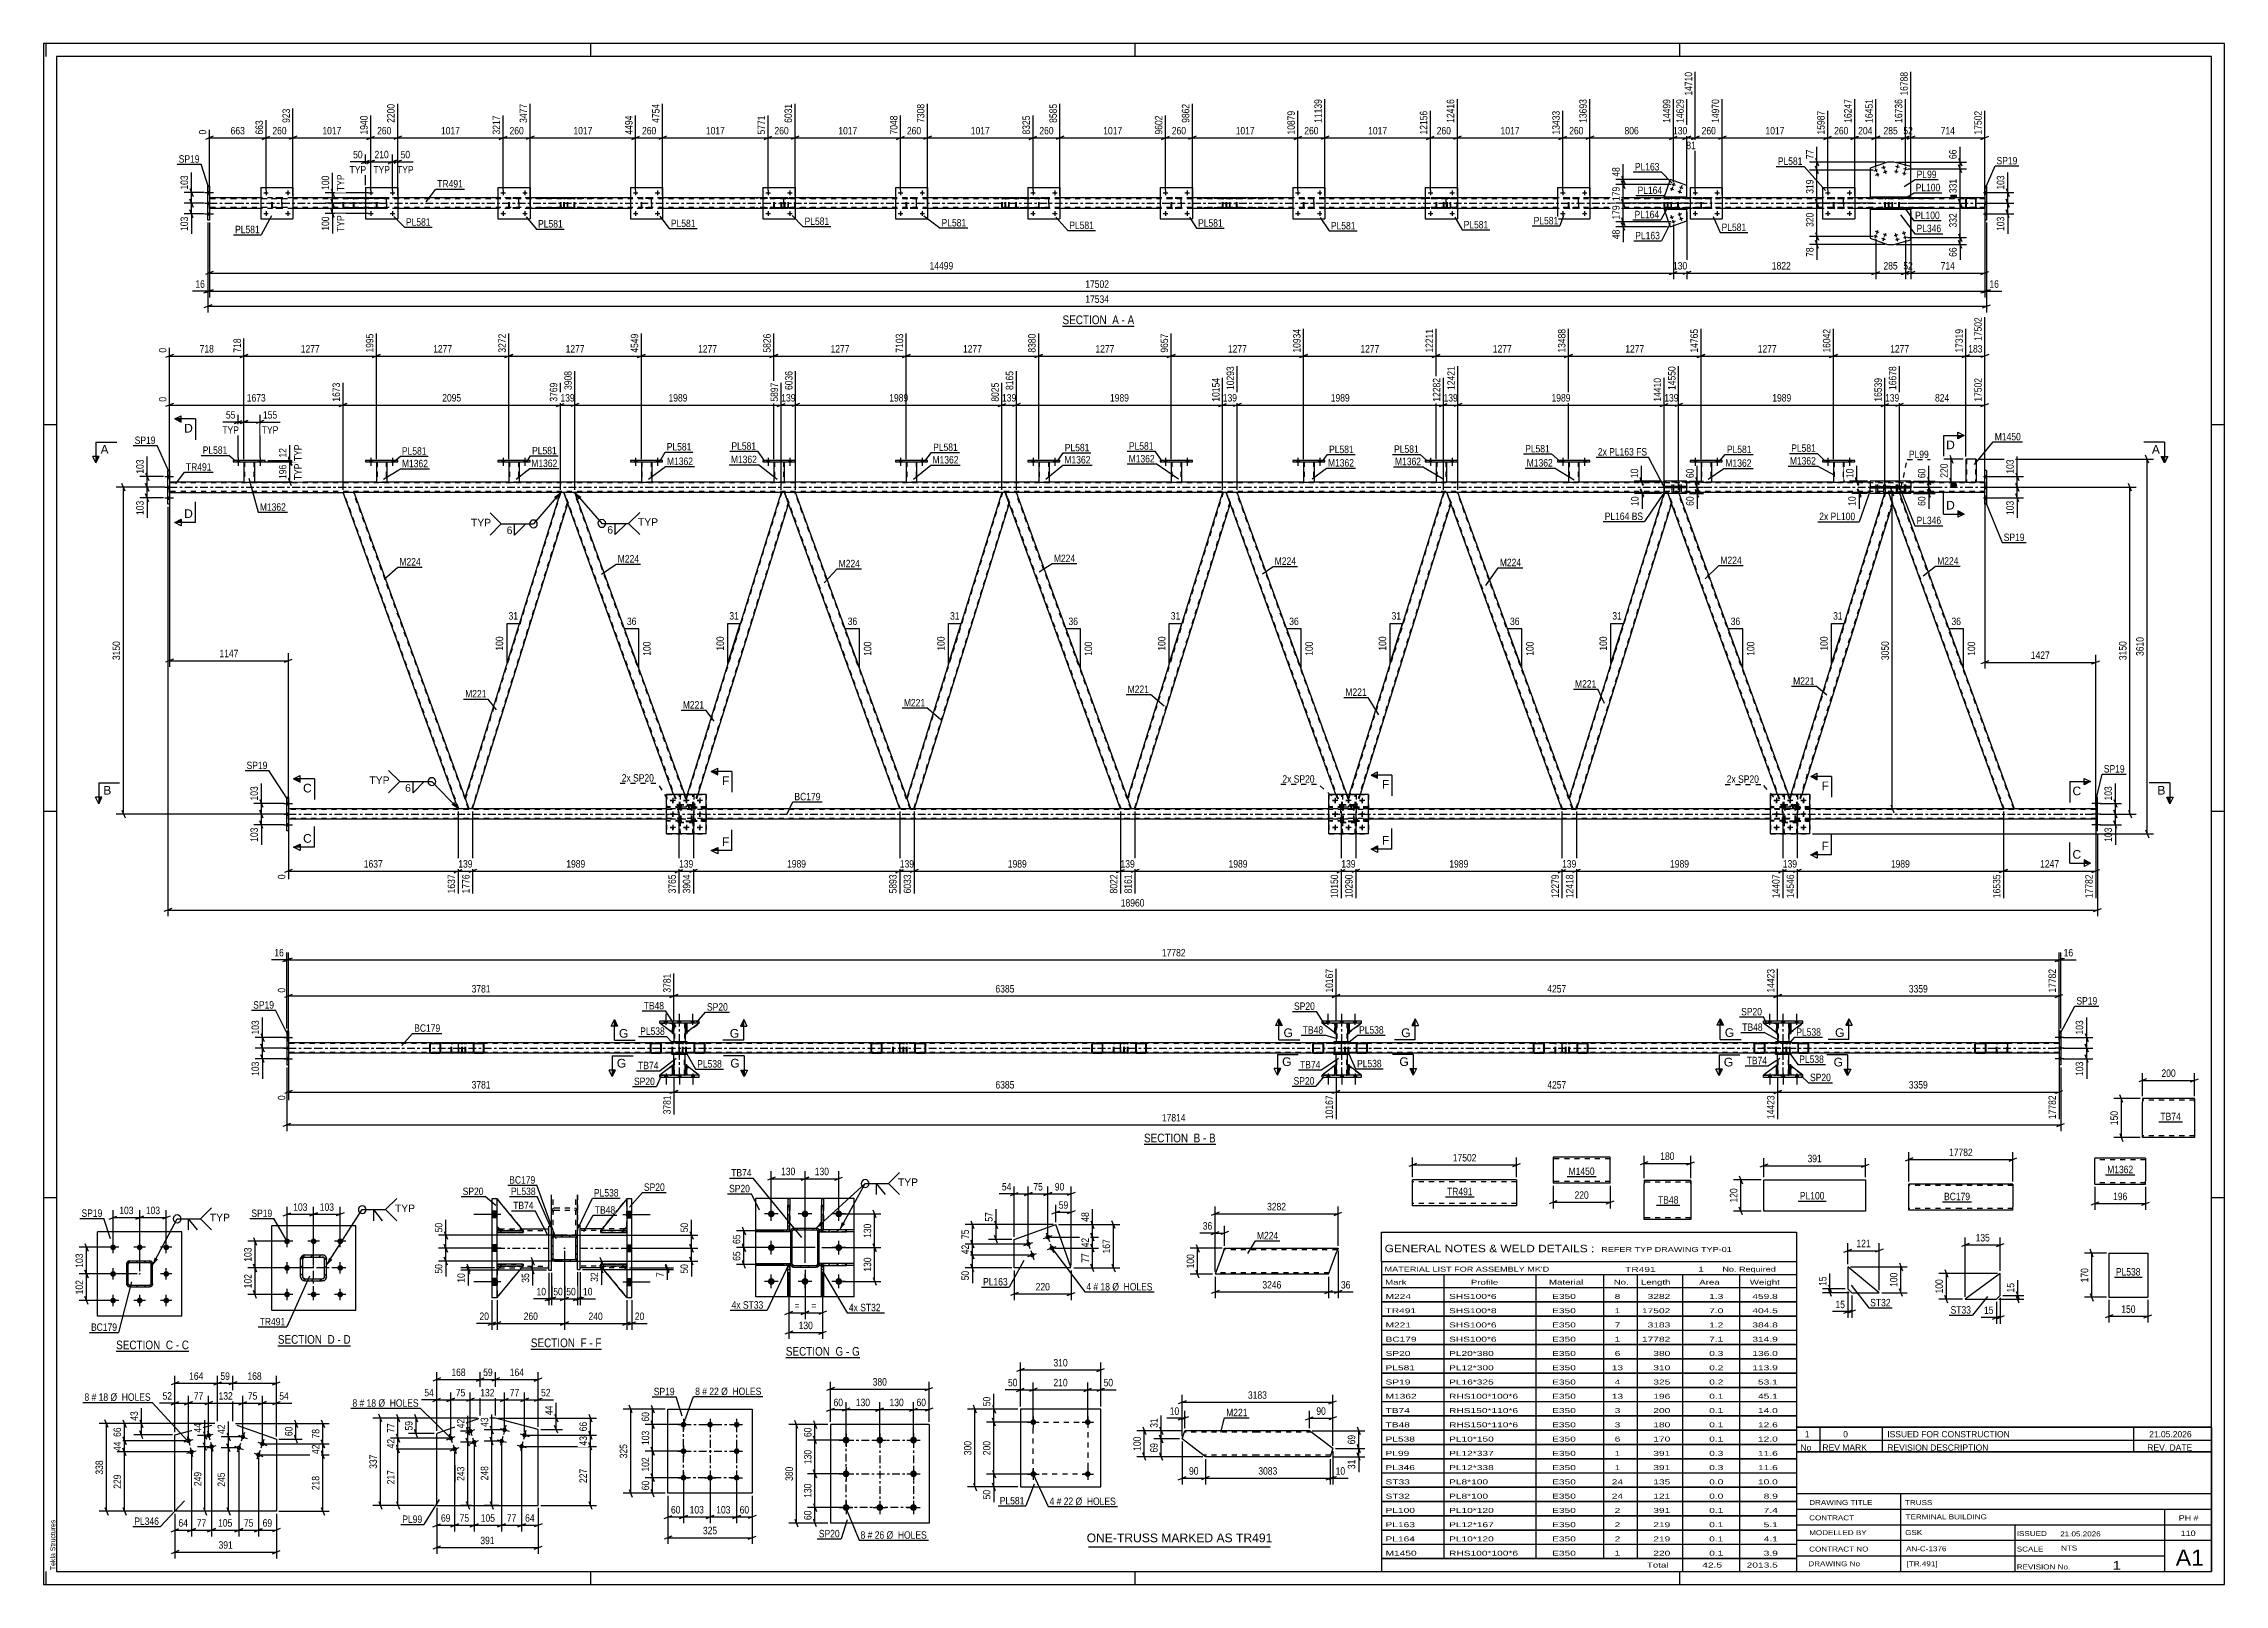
# Paper-space layout 'Layout1' of a CAD drawing. Header units: millimetres. Extents: x 0 to 841, y 0 to 594.
# The model-space entities are those that its viewports show. They can reach past a viewport. Long polylines and large blocks are cut down to what shows.
import ezdxf

# ---------------------------------------------------------------- set-up
doc = ezdxf.new("R2010")
doc.units = ezdxf.units.MM
doc.linetypes.add('DXK_LINE_DOT2', pattern=[3.9198, 1.9599, -1.9599])
doc.linetypes.add('DXK_LINE_DOT3', pattern=[5.9187, 2.979, -0.9799, 0.9799, -0.9799])
doc.layers.add('Viewport layer', color=7, linetype='Continuous', plot=False)
doc.styles.add('Arial', font='ARIAL.TTF', dxfattribs={"height": 0.2})
doc.styles.add('Arial Narrow', font='ARIALN.TTF', dxfattribs={"height": 0.2})

# ---------------------------------------------------------------- blocks, each defined once
blk = doc.blocks.new('Unknown-122569384-18 - 2078')
at = {"color": 6, "linetype": 'Continuous'}
blk.add_line((90.34, 92.02), (118.41, 92.02), dxfattribs=at)
at = {"color": 0, "linetype": 'Continuous'}
blk.add_wipeout([(108.44, 92.77), (108.44, 96.27), (90.34, 96.27), (90.34, 92.77)], dxfattribs=at)
blk.add_wipeout([(112.26, 92.77), (112.26, 96.27), (109.49, 96.27), (109.49, 92.77)], dxfattribs=at)
at = {"color": 7, "linetype": 'Continuous', "style": 'Arial Narrow'}
blk.add_text('SECTION ', height=3.34, dxfattribs=at).set_placement((90.34, 92.77))
at = {"color": 0, "linetype": 'Continuous'}
blk.add_wipeout([(114.59, 92.77), (114.59, 96.27), (113.31, 96.27), (113.31, 92.77)], dxfattribs=at)
blk.add_wipeout([(118.41, 92.77), (118.41, 96.27), (115.64, 96.27), (115.64, 92.77)], dxfattribs=at)
at = {"color": 7, "linetype": 'Continuous', "style": 'Arial Narrow'}
for s, p in [('D', (109.49, 92.77)), ('-', (113.31, 92.77)), ('D', (115.64, 92.77))]:
    blk.add_text(s, height=3.34, dxfattribs=at).set_placement(p)
blk = doc.blocks.new('Unknown-122569384-1133')
at = {"color": 5, "linetype": 'Continuous'}
for p, q in [((841, 594), (0, 594)), ((0, 594), (0, 0)), ((1, 589), (1, 594)), ((836, 589), (5, 589)), ((5, 589), (5, 5)), ((211, 589), (211, 594)), ((421, 589), (421, 594)), ((631, 589), (631, 594)), ((836, 5), (836, 589)), ((841, 0), (841, 594)), ((5, 447), (0, 447)), ((841, 447), (836, 447)), ((5, 298), (0, 298)), ((841, 298), (836, 298)), ((5, 149), (0, 149)), ((841, 149), (836, 149)), ((0, 0), (841, 0)), ((1, 0), (1, 5)), ((5, 5), (836, 5)), ((211, 0), (211, 5)), ((421, 0), (421, 5)), ((631, 0), (631, 5))]:
    blk.add_line(p, q, dxfattribs=at)
at = {"color": 174, "linetype": 'Continuous', "style": 'Arial'}
blk.add_text('Tekla Structures', height=1.9102, rotation=90, dxfattribs=at).set_placement((4.5, 5.5))
blk = doc.blocks.new('Unknown-122569384-11 - 3853')
at = {"color": 6, "linetype": 'Continuous'}
blk.add_line((392.95, 485.1), (420.6, 485.1), dxfattribs=at)
at = {"color": 0, "linetype": 'Continuous'}
blk.add_wipeout([(411.06, 485.85), (411.06, 489.35), (392.95, 489.35), (392.95, 485.85)], dxfattribs=at)
blk.add_wipeout([(414.67, 485.85), (414.67, 489.35), (412.11, 489.35), (412.11, 485.85)], dxfattribs=at)
at = {"color": 7, "linetype": 'Continuous', "style": 'Arial Narrow'}
blk.add_text('SECTION ', height=3.34, dxfattribs=at).set_placement((392.95, 485.85))
at = {"color": 0, "linetype": 'Continuous'}
blk.add_wipeout([(416.99, 485.85), (416.99, 489.35), (415.72, 489.35), (415.72, 485.85)], dxfattribs=at)
blk.add_wipeout([(420.6, 485.85), (420.6, 489.35), (418.04, 489.35), (418.04, 485.85)], dxfattribs=at)
at = {"color": 7, "linetype": 'Continuous', "style": 'Arial Narrow'}
for s, p in [('A', (412.11, 485.85)), ('A', (418.04, 485.85)), ('-', (415.72, 485.85))]:
    blk.add_text(s, height=3.34, dxfattribs=at).set_placement(p)
blk = doc.blocks.new('Unknown-122569384-20 - 18631')
at = {"color": 6, "linetype": 'Continuous'}
blk.add_line((27.98, 89.89), (56.05, 89.89), dxfattribs=at)
at = {"color": 0, "linetype": 'Continuous'}
blk.add_wipeout([(46.09, 90.64), (46.09, 94.14), (27.98, 94.14), (27.98, 90.64)], dxfattribs=at)
blk.add_wipeout([(49.91, 90.64), (49.91, 94.14), (47.14, 94.14), (47.14, 90.64)], dxfattribs=at)
at = {"color": 7, "linetype": 'Continuous', "style": 'Arial Narrow'}
blk.add_text('SECTION ', height=3.34, dxfattribs=at).set_placement((27.98, 90.64))
at = {"color": 0, "linetype": 'Continuous'}
blk.add_wipeout([(52.24, 90.64), (52.24, 94.14), (50.96, 94.14), (50.96, 90.64)], dxfattribs=at)
blk.add_wipeout([(56.05, 90.64), (56.05, 94.14), (53.29, 94.14), (53.29, 90.64)], dxfattribs=at)
at = {"color": 7, "linetype": 'Continuous', "style": 'Arial Narrow'}
for s, p in [('C', (47.14, 90.64)), ('C', (53.29, 90.64)), ('-', (50.96, 90.64))]:
    blk.add_text(s, height=3.34, dxfattribs=at).set_placement(p)
blk = doc.blocks.new('Unknown-122569384-12 - 7118')
at = {"color": 6, "linetype": 'Continuous'}
blk.add_line((424.36, 169.68), (452, 169.68), dxfattribs=at)
at = {"color": 0, "linetype": 'Continuous'}
blk.add_wipeout([(442.46, 170.43), (442.46, 173.93), (424.36, 173.93), (424.36, 170.43)], dxfattribs=at)
blk.add_wipeout([(446.07, 170.43), (446.07, 173.93), (443.51, 173.93), (443.51, 170.43)], dxfattribs=at)
at = {"color": 7, "linetype": 'Continuous', "style": 'Arial Narrow'}
blk.add_text('SECTION ', height=3.34, dxfattribs=at).set_placement((424.36, 170.43))
at = {"color": 0, "linetype": 'Continuous'}
blk.add_wipeout([(448.4, 170.43), (448.4, 173.93), (447.12, 173.93), (447.12, 170.43)], dxfattribs=at)
blk.add_wipeout([(452, 170.43), (452, 173.93), (449.45, 173.93), (449.45, 170.43)], dxfattribs=at)
at = {"color": 7, "linetype": 'Continuous', "style": 'Arial Narrow'}
for s, p in [('B', (443.51, 170.43)), ('-', (447.12, 170.43)), ('B', (449.45, 170.43))]:
    blk.add_text(s, height=3.34, dxfattribs=at).set_placement(p)
blk = doc.blocks.new('Unknown-122569384-16 - 2779')
at = {"color": 6, "linetype": 'Continuous'}
blk.add_line((187.9, 90.71), (215.12, 90.71), dxfattribs=at)
at = {"color": 0, "linetype": 'Continuous'}
blk.add_wipeout([(206.01, 91.46), (206.01, 94.96), (187.9, 94.96), (187.9, 91.46)], dxfattribs=at)
blk.add_wipeout([(209.4, 91.46), (209.4, 94.96), (207.06, 94.96), (207.06, 91.46)], dxfattribs=at)
at = {"color": 7, "linetype": 'Continuous', "style": 'Arial Narrow'}
blk.add_text('SECTION ', height=3.34, dxfattribs=at).set_placement((187.9, 91.46))
at = {"color": 0, "linetype": 'Continuous'}
blk.add_wipeout([(211.73, 91.46), (211.73, 94.96), (210.45, 94.96), (210.45, 91.46)], dxfattribs=at)
blk.add_wipeout([(215.12, 91.46), (215.12, 94.96), (212.78, 94.96), (212.78, 91.46)], dxfattribs=at)
at = {"color": 7, "linetype": 'Continuous', "style": 'Arial Narrow'}
for s, p in [('F', (207.06, 91.46)), ('-', (210.45, 91.46)), ('F', (212.78, 91.46))]:
    blk.add_text(s, height=3.34, dxfattribs=at).set_placement(p)
blk = doc.blocks.new('Unknown-122569384-17 - 3421')
at = {"color": 6, "linetype": 'Continuous'}
blk.add_line((286.23, 87.41), (314.74, 87.41), dxfattribs=at)
at = {"color": 0, "linetype": 'Continuous'}
blk.add_wipeout([(304.34, 88.16), (304.34, 91.66), (286.23, 91.66), (286.23, 88.16)], dxfattribs=at)
blk.add_wipeout([(308.38, 88.16), (308.38, 91.66), (305.39, 91.66), (305.39, 88.16)], dxfattribs=at)
at = {"color": 7, "linetype": 'Continuous', "style": 'Arial Narrow'}
blk.add_text('SECTION ', height=3.34, dxfattribs=at).set_placement((286.23, 88.16))
at = {"color": 0, "linetype": 'Continuous'}
blk.add_wipeout([(310.7, 88.16), (310.7, 91.66), (309.43, 91.66), (309.43, 88.16)], dxfattribs=at)
blk.add_wipeout([(314.74, 88.16), (314.74, 91.66), (311.75, 91.66), (311.75, 88.16)], dxfattribs=at)
at = {"color": 7, "linetype": 'Continuous', "style": 'Arial Narrow'}
for s, p in [('G', (305.39, 88.16)), ('-', (309.43, 88.16)), ('G', (311.75, 88.16))]:
    blk.add_text(s, height=3.34, dxfattribs=at).set_placement(p)
blk = doc.blocks.new('Part-122569384-2036 - 2022')
at = {"color": 2, "linetype": 'Continuous'}
for p, q in [((604.12, 164.7), (582.12, 164.7)), ((582.12, 164.7), (582.12, 154.7)), ((604.12, 154.7), (604.12, 164.7)), ((604.12, 154.7), (582.12, 154.7))]:
    blk.add_line(p, q, dxfattribs=at)
at = {"color": 7, "linetype": 'DXK_LINE_DOT2'}
for p, q in [((604.12, 164.1), (582.12, 164.1)), ((604.12, 164.05), (604.12, 164.1)), ((604.12, 164.1), (604.12, 164.05)), ((604.12, 163.96), (604.12, 164.05)), ((604.12, 164.05), (604.12, 163.96)), ((582.12, 155.3), (582.12, 155.35)), ((604.12, 155.3), (582.12, 155.3))]:
    blk.add_line(p, q, dxfattribs=at)
blk = doc.blocks.new('Part-122569384-7866 - 7860')
at = {"color": 2, "linetype": 'Continuous'}
for p, q in [((303.46, 61.62), (303.46, 23.62)), ((341.46, 61.62), (303.46, 61.62)), ((341.46, 61.62), (341.46, 23.62)), ((341.46, 23.62), (303.46, 23.62))]:
    blk.add_line(p, q, dxfattribs=at)
blk = doc.blocks.new('Bolt-122569384-7899 - 7860')
at = {"linetype": 'Continuous'}
for points in [[(309.46, 56.92, -1), (309.46, 54.32, -1)], [(322.46, 56.92, -1), (322.46, 54.32, -1)], [(335.46, 56.92, -1), (335.46, 54.32, -1)], [(309.46, 43.92, -1), (309.46, 41.32, -1)], [(335.46, 43.92, -1), (335.46, 41.32, -1)], [(309.46, 30.92, -1), (309.46, 28.32, -1)], [(322.46, 30.92, -1), (322.46, 28.32, -1)], [(335.46, 30.92, -1), (335.46, 28.32, -1)]]:
    blk.add_hatch(color=1, dxfattribs=at).paths.add_polyline_path(points)
at = {"color": 1, "linetype": 'Continuous'}
for p, q in [((306.86, 55.62), (312.06, 55.62)), ((309.46, 58.22), (309.46, 53.02)), ((319.86, 55.62), (325.06, 55.62)), ((322.46, 58.22), (322.46, 53.02)), ((332.86, 55.62), (338.06, 55.62)), ((335.46, 58.22), (335.46, 53.02)), ((306.86, 42.62), (312.06, 42.62)), ((309.46, 45.22), (309.46, 40.02)), ((332.86, 42.62), (338.06, 42.62)), ((335.46, 45.22), (335.46, 40.02)), ((306.86, 29.62), (312.06, 29.62)), ((309.46, 32.22), (309.46, 27.02)), ((319.86, 29.62), (325.06, 29.62)), ((322.46, 32.22), (322.46, 27.02)), ((332.86, 29.62), (338.06, 29.62)), ((335.46, 32.22), (335.46, 27.02))]:
    blk.add_line(p, q, dxfattribs=at)
blk = doc.blocks.new('Bolt-122569384-2171 - 2078')
at = {"linetype": 'Continuous'}
for points in [[(93.88, 131.16, -1), (93.88, 133.36, -1)], [(104.13, 131.16, -1), (104.13, 133.36, -1)], [(114.38, 131.16, -1), (114.38, 133.36, -1)], [(93.88, 120.91, -1), (93.88, 123.11, -1)], [(114.38, 120.91, -1), (114.38, 123.11, -1)], [(93.88, 110.66, -1), (93.88, 112.86, -1)], [(104.13, 110.66, -1), (104.13, 112.86, -1)], [(114.38, 110.66, -1), (114.38, 112.86, -1)]]:
    blk.add_hatch(color=1, dxfattribs=at).paths.add_polyline_path(points)
at = {"color": 1, "linetype": 'Continuous'}
for p, q in [((96.08, 132.26), (91.68, 132.26)), ((93.88, 130.06), (93.88, 134.46)), ((106.33, 132.26), (101.93, 132.26)), ((104.13, 130.06), (104.13, 134.46)), ((116.58, 132.26), (112.18, 132.26)), ((114.38, 130.06), (114.38, 134.46)), ((96.08, 122.01), (91.68, 122.01)), ((93.88, 119.81), (93.88, 124.21)), ((116.58, 122.01), (112.18, 122.01)), ((114.38, 119.81), (114.38, 124.21)), ((96.08, 111.76), (91.68, 111.76)), ((93.88, 109.56), (93.88, 113.96)), ((106.33, 111.76), (101.93, 111.76)), ((104.13, 109.56), (104.13, 113.96)), ((116.58, 111.76), (112.18, 111.76)), ((114.38, 109.56), (114.38, 113.96))]:
    blk.add_line(p, q, dxfattribs=at)
blk = doc.blocks.new('Part-122569384-2127 - 2078')
at = {"linetype": 'Continuous'}
h = blk.add_hatch(dxfattribs=at)
h.set_pattern_fill('', scale=0.7, style=0, pattern_type=0)
h.set_pattern_definition([(45, (100.7278, 127.0093), (-1.57154, 1.57154), [])])
h.paths.add_polyline_path([(107.53, 127.01), (100.73, 127.01), (100.12, 126.89), (99.6, 126.54), (99.25, 126.02), (99.13, 125.41), (99.13, 118.61), (99.25, 118), (99.6, 117.48), (100.12, 117.13), (100.73, 117.01), (107.53, 117.01), (108.14, 117.13), (108.66, 117.48), (109.01, 118), (109.13, 118.61), (109.13, 125.41), (109.01, 126.02), (108.66, 126.54), (108.14, 126.89)])
h.paths.add_polyline_path([(108.27, 125.72), (108.33, 125.41), (108.33, 118.61), (108.27, 118.3), (108.09, 118.04), (107.83, 117.87), (107.53, 117.81), (100.73, 117.81), (100.42, 117.87), (100.16, 118.04), (99.99, 118.3), (99.93, 118.61), (99.93, 125.41), (99.99, 125.72), (100.16, 125.97), (100.42, 126.15), (100.73, 126.21), (107.53, 126.21), (107.83, 126.15), (108.09, 125.97)])
at = {"color": 7, "linetype": 'DXK_LINE_DOT2'}
for p, q in [((100.12, 126.89), (100.73, 127.01)), ((100.73, 126.21), (100.42, 126.15)), ((100.73, 127.01), (107.53, 127.01)), ((100.73, 126.21), (107.53, 126.21)), ((107.53, 127.01), (108.14, 126.89)), ((107.83, 126.15), (107.53, 126.21)), ((99.13, 125.41), (99.25, 126.02)), ((99.13, 118.61), (99.13, 125.41)), ((99.25, 118), (99.13, 118.61)), ((99.99, 125.72), (99.93, 125.41)), ((99.93, 118.61), (99.93, 125.41)), ((99.93, 118.61), (99.99, 118.3)), ((100.42, 117.87), (100.73, 117.81)), ((100.73, 117.81), (107.53, 117.81)), ((107.53, 117.81), (107.83, 117.87)), ((108.33, 125.41), (108.27, 125.72)), ((108.27, 118.3), (108.33, 118.61)), ((108.33, 118.61), (108.33, 125.41)), ((109.01, 126.02), (109.13, 125.41)), ((109.13, 118.61), (109.01, 118)), ((109.13, 118.61), (109.13, 125.41)), ((100.73, 117.01), (100.12, 117.13)), ((100.73, 117.01), (107.53, 117.01)), ((108.14, 117.13), (107.53, 117.01))]:
    blk.add_line(p, q, dxfattribs=at)
at = {"color": 2, "linetype": 'Continuous'}
for p, q in [((100.73, 127.01), (100.12, 126.89)), ((100.42, 126.15), (100.73, 126.21)), ((100.73, 127.01), (107.53, 127.01)), ((100.73, 126.21), (107.53, 126.21)), ((108.14, 126.89), (107.53, 127.01)), ((107.53, 126.21), (107.83, 126.15)), ((99.25, 126.02), (99.13, 125.41)), ((99.13, 118.61), (99.13, 125.41)), ((99.13, 118.61), (99.25, 118)), ((99.93, 125.41), (99.99, 125.72)), ((99.93, 118.61), (99.93, 125.41)), ((99.99, 118.3), (99.93, 118.61)), ((100.73, 117.81), (100.42, 117.87)), ((100.73, 117.81), (107.53, 117.81)), ((107.83, 117.87), (107.53, 117.81)), ((108.27, 125.72), (108.33, 125.41)), ((108.33, 118.61), (108.27, 118.3)), ((108.33, 118.61), (108.33, 125.41)), ((109.13, 125.41), (109.01, 126.02)), ((109.01, 118), (109.13, 118.61)), ((109.13, 118.61), (109.13, 125.41)), ((100.12, 117.13), (100.73, 117.01)), ((100.73, 117.01), (107.53, 117.01)), ((107.53, 117.01), (108.14, 117.13))]:
    blk.add_line(p, q, dxfattribs=at)
at = {"color": 7, "linetype": 'DXK_LINE_DOT3'}
for p, q in [((104.13, 112.01), (104.13, 132.01)), ((114.13, 122.01), (94.13, 122.01))]:
    blk.add_line(p, q, dxfattribs=at)
at = {"color": 7, "linetype": 'DXK_LINE_DOT2'}
for centre, radius, start, end in [((100.73, 125.41), 1.6, 112.5, 157.5), ((107.53, 125.41), 1.6, 22.5, 67.5), ((100.73, 118.61), 1.6, 202.5, 247.5), ((100.73, 125.41), 0.8, 112.5, 157.5), ((100.73, 118.61), 0.8, 202.5, 247.5), ((107.53, 125.41), 0.8, 22.5, 67.5), ((107.53, 118.61), 0.8, 292.5, 337.5), ((107.53, 118.61), 1.6, 292.5, 337.5)]:
    blk.add_arc(centre, radius, start, end, dxfattribs=at)
at = {"color": 2, "linetype": 'Continuous'}
for centre, radius, start, end in [((100.73, 125.41), 1.6, 112.5, 157.5), ((107.53, 125.41), 1.6, 22.5, 67.5), ((100.73, 118.61), 1.6, 202.5, 247.5), ((100.73, 125.41), 0.8, 112.5, 157.5), ((100.73, 118.61), 0.8, 202.5, 247.5), ((107.53, 125.41), 0.8, 22.5, 67.5), ((107.53, 118.61), 0.8, 292.5, 337.5), ((107.53, 118.61), 1.6, 292.5, 337.5)]:
    blk.add_arc(centre, radius, start, end, dxfattribs=at)
blk = doc.blocks.new('Part-122569384-2230 - 2078')
at = {"color": 2, "linetype": 'Continuous'}
for p, q in [((120.38, 138.26), (87.88, 138.26)), ((87.88, 138.26), (87.88, 105.76)), ((120.38, 105.76), (120.38, 138.26)), ((87.88, 105.76), (120.38, 105.76))]:
    blk.add_line(p, q, dxfattribs=at)
blk = doc.blocks.new('Part-122569384-4066 - 3853')
at = {"color": 7, "linetype": 'DXK_LINE_DOT2'}
for p, q in [((711.43, 534.09), (711.41, 534.01)), ((711.41, 530.97), (711.41, 534.01)), ((711.41, 530.97), (711.42, 530.9)), ((711.42, 530.9), (711.45, 530.78)), ((711.45, 534.19), (711.43, 534.09)), ((711.67, 534.01), (711.69, 534.1)), ((711.67, 530.97), (711.67, 534.01)), ((711.69, 530.88), (711.67, 530.97)), ((711.69, 534.1), (711.74, 534.18)), ((711.74, 530.8), (711.69, 530.88)), ((711.92, 534.49), (711.73, 534.45)), ((711.73, 530.52), (711.92, 530.49)), ((711.74, 534.18), (711.82, 534.23)), ((711.82, 530.75), (711.74, 530.8)), ((711.82, 534.23), (711.92, 534.25)), ((711.92, 530.73), (711.82, 530.75)), ((726.91, 534.49), (711.92, 534.49)), ((726.91, 534.25), (711.92, 534.25)), ((726.91, 530.73), (711.92, 530.73)), ((726.91, 530.49), (711.92, 530.49)), ((715.35, 534.45), (715.16, 534.49)), ((715.16, 534.25), (715.25, 534.23)), ((715.25, 530.75), (715.16, 530.73)), ((715.16, 530.49), (715.35, 530.52)), ((715.25, 534.23), (715.34, 534.18)), ((715.34, 530.8), (715.25, 530.75)), ((715.34, 534.18), (715.39, 534.1)), ((715.39, 530.88), (715.34, 530.8)), ((715.39, 534.1), (715.41, 534.01)), ((715.41, 530.97), (715.39, 530.88)), ((715.41, 530.97), (715.41, 534.01)), ((715.65, 534.09), (715.63, 534.19)), ((715.63, 530.78), (715.65, 530.9)), ((715.67, 534.01), (715.65, 534.09)), ((715.65, 530.9), (715.67, 530.97)), ((715.67, 530.97), (715.67, 534.01))]:
    blk.add_line(p, q, dxfattribs=at)
for centre, start, end in [((711.9, 533.99), 110.75827, 155.67999), ((711.9, 530.99), 204.32001, 249.24173), ((715.18, 533.99), 24.32001, 69.24173), ((715.18, 530.99), 290.75827, 335.67999)]:
    blk.add_arc(centre, 0.496, start, end, dxfattribs=at)
blk = doc.blocks.new('Bolt-122569384-3863 - 3853')
at = {"linetype": 'Continuous'}
for points in [[(279.83, 536.49, -1), (278.95, 536.49, -1)], [(288.23, 536.49, -1), (287.35, 536.49, -1)]]:
    blk.add_hatch(color=1, dxfattribs=at).paths.add_polyline_path(points)
at = {"color": 1, "linetype": 'Continuous'}
for p, q in [((278.51, 536.49), (280.27, 536.49)), ((279.39, 537.37), (279.39, 535.61)), ((286.91, 536.49), (288.67, 536.49)), ((287.79, 537.37), (287.79, 535.61))]:
    blk.add_line(p, q, dxfattribs=at)
blk = doc.blocks.new('Part-122569384-3983 - 3853')
at = {"color": 7, "linetype": 'DXK_LINE_DOT2'}
for p, q in [((332.67, 534.01), (332.71, 534.19)), ((332.71, 534.19), (332.67, 534.01)), ((332.67, 530.97), (332.67, 534.01)), ((332.71, 530.78), (332.67, 530.97)), ((332.67, 530.97), (332.71, 530.78)), ((332.91, 534.01), (332.93, 534.1)), ((332.91, 530.97), (332.91, 534.01)), ((332.93, 530.88), (332.91, 530.97)), ((332.93, 534.1), (332.98, 534.18)), ((332.98, 530.8), (332.93, 530.88)), ((332.97, 534.45), (333.15, 534.49)), ((333.15, 534.49), (332.97, 534.45)), ((333.15, 530.49), (332.97, 530.52)), ((332.97, 530.52), (333.15, 530.49)), ((332.98, 534.18), (333.06, 534.23)), ((333.06, 530.75), (332.98, 530.8)), ((333.06, 534.23), (333.15, 534.25)), ((333.15, 530.73), (333.06, 530.75)), ((336.19, 534.49), (333.15, 534.49)), ((336.19, 534.25), (333.15, 534.25)), ((336.19, 530.73), (333.15, 530.73)), ((336.19, 530.49), (333.15, 530.49)), ((336.19, 534.49), (336.38, 534.45)), ((336.38, 534.45), (336.19, 534.49)), ((336.19, 534.25), (336.29, 534.23)), ((336.29, 530.75), (336.19, 530.73)), ((336.38, 530.52), (336.19, 530.49)), ((336.19, 530.49), (336.38, 530.52)), ((336.29, 534.23), (336.36, 534.18)), ((336.36, 530.8), (336.29, 530.75)), ((336.36, 534.18), (336.42, 534.1)), ((336.42, 530.88), (336.36, 530.8)), ((336.42, 534.1), (336.43, 534.01)), ((336.43, 530.97), (336.42, 530.88)), ((336.43, 534.01), (336.43, 530.97)), ((336.64, 534.19), (336.67, 534.01)), ((336.67, 534.01), (336.64, 534.19)), ((336.67, 530.97), (336.64, 530.78)), ((336.64, 530.78), (336.67, 530.97)), ((336.67, 530.97), (336.67, 534.01))]:
    blk.add_line(p, q, dxfattribs=at)
at = {"color": 7, "linetype": 'DXK_LINE_DOT3'}
blk.add_line((334.67, 532.49), (334.67, 532.49), dxfattribs=at)
at = {"color": 7, "linetype": 'DXK_LINE_DOT2'}
for centre, start, end in [((333.15, 534.01), 112.5, 157.5), ((333.15, 534.01), 112.5, 157.5), ((333.15, 530.97), 202.5, 247.5), ((333.15, 530.97), 202.5, 247.5), ((336.19, 534.01), 22.5, 67.5), ((336.19, 534.01), 22.5, 67.5), ((336.19, 530.97), 292.5, 337.5), ((336.19, 530.97), 292.5, 337.5)]:
    blk.add_arc(centre, 0.48, start, end, dxfattribs=at)
blk = doc.blocks.new('Part-122569384-3859 - 3853')
at = {"color": 2, "linetype": 'Continuous'}
for p, q in [((430.63, 538.49), (430.63, 526.49)), ((430.63, 538.49), (443.03, 538.49)), ((443.03, 538.49), (443.03, 526.49)), ((430.63, 526.49), (443.03, 526.49))]:
    blk.add_line(p, q, dxfattribs=at)
blk = doc.blocks.new('Bolt-122569384-3860 - 3853')
at = {"linetype": 'Continuous'}
for points in [[(535.24, 528.49, -1), (534.36, 528.49, -1)], [(543.64, 528.49, -1), (542.76, 528.49, -1)]]:
    blk.add_hatch(color=1, dxfattribs=at).paths.add_polyline_path(points)
at = {"color": 1, "linetype": 'Continuous'}
for p, q in [((533.92, 528.49), (535.68, 528.49)), ((534.8, 529.37), (534.8, 527.61)), ((542.32, 528.49), (544.08, 528.49)), ((543.2, 529.37), (543.2, 527.61))]:
    blk.add_line(p, q, dxfattribs=at)
blk = doc.blocks.new('Bolt-122569384-3861 - 3853')
at = {"linetype": 'Continuous'}
for points in [[(228.75, 536.49, -1), (227.87, 536.49, -1)], [(237.15, 536.49, -1), (236.27, 536.49, -1)]]:
    blk.add_hatch(color=1, dxfattribs=at).paths.add_polyline_path(points)
at = {"color": 1, "linetype": 'Continuous'}
for p, q in [((227.43, 536.49), (229.19, 536.49)), ((228.31, 537.37), (228.31, 535.61)), ((235.83, 536.49), (237.59, 536.49)), ((236.71, 537.37), (236.71, 535.61))]:
    blk.add_line(p, q, dxfattribs=at)
blk = doc.blocks.new('Part-122569384-3926 - 3853')
at = {"color": 2, "linetype": 'Continuous'}
for p, q in [((633.7, 530.49), (624.92, 530.49)), ((624.92, 530.49), (624.92, 530.09)), ((633.7, 530.09), (624.92, 530.09)), ((633.7, 530.49), (633.7, 530.09))]:
    blk.add_line(p, q, dxfattribs=at)
blk = doc.blocks.new('Bolt-122569384-3862 - 3853')
at = {"linetype": 'Continuous'}
for points in [[(228.75, 528.49, -1), (227.87, 528.49, -1)], [(237.15, 528.49, -1), (236.27, 528.49, -1)]]:
    blk.add_hatch(color=1, dxfattribs=at).paths.add_polyline_path(points)
at = {"color": 1, "linetype": 'Continuous'}
for p, q in [((227.43, 528.49), (229.19, 528.49)), ((228.31, 529.37), (228.31, 527.61)), ((235.83, 528.49), (237.59, 528.49)), ((236.71, 529.37), (236.71, 527.61))]:
    blk.add_line(p, q, dxfattribs=at)
blk = doc.blocks.new('Bolt-122569384-3864 - 3853')
at = {"linetype": 'Continuous'}
for points in [[(279.83, 528.49, -1), (278.95, 528.49, -1)], [(288.23, 528.49, -1), (287.35, 528.49, -1)]]:
    blk.add_hatch(color=1, dxfattribs=at).paths.add_polyline_path(points)
at = {"color": 1, "linetype": 'Continuous'}
for p, q in [((278.51, 528.49), (280.27, 528.49)), ((279.39, 529.37), (279.39, 527.61)), ((286.91, 528.49), (288.67, 528.49)), ((287.79, 529.37), (287.79, 527.61))]:
    blk.add_line(p, q, dxfattribs=at)
blk = doc.blocks.new('Bolt-122569384-3865 - 3853')
at = {"linetype": 'Continuous'}
for points in [[(330.91, 536.49, -1), (330.03, 536.49, -1)], [(339.31, 536.49, -1), (338.43, 536.49, -1)]]:
    blk.add_hatch(color=1, dxfattribs=at).paths.add_polyline_path(points)
at = {"color": 1, "linetype": 'Continuous'}
for p, q in [((329.59, 536.49), (331.35, 536.49)), ((330.47, 537.37), (330.47, 535.61)), ((337.99, 536.49), (339.75, 536.49)), ((338.87, 537.37), (338.87, 535.61))]:
    blk.add_line(p, q, dxfattribs=at)
blk = doc.blocks.new('Part-122569384-3866 - 3853')
at = {"color": 7, "linetype": 'DXK_LINE_DOT2'}
for p, q in [((281.59, 534.01), (281.63, 534.19)), ((281.63, 534.19), (281.59, 534.01)), ((281.59, 530.97), (281.59, 534.01)), ((281.63, 530.78), (281.59, 530.97)), ((281.59, 530.97), (281.63, 530.78)), ((281.83, 534.01), (281.85, 534.1)), ((281.83, 530.97), (281.83, 534.01)), ((281.85, 530.88), (281.83, 530.97)), ((281.85, 534.1), (281.9, 534.18)), ((281.9, 530.8), (281.85, 530.88)), ((281.89, 534.45), (282.07, 534.49)), ((282.07, 534.49), (281.89, 534.45)), ((282.07, 530.49), (281.89, 530.52)), ((281.89, 530.52), (282.07, 530.49)), ((281.9, 534.18), (281.98, 534.23)), ((281.98, 530.75), (281.9, 530.8)), ((281.98, 534.23), (282.07, 534.25)), ((282.07, 530.73), (281.98, 530.75)), ((285.11, 534.49), (282.07, 534.49)), ((285.11, 534.25), (282.07, 534.25)), ((285.11, 530.73), (282.07, 530.73)), ((285.11, 530.49), (282.07, 530.49)), ((285.11, 534.49), (285.3, 534.45)), ((285.3, 534.45), (285.11, 534.49)), ((285.11, 534.25), (285.21, 534.23)), ((285.21, 530.75), (285.11, 530.73)), ((285.3, 530.52), (285.11, 530.49)), ((285.11, 530.49), (285.3, 530.52)), ((285.21, 534.23), (285.28, 534.18)), ((285.28, 530.8), (285.21, 530.75)), ((285.28, 534.18), (285.34, 534.1)), ((285.34, 530.88), (285.28, 530.8)), ((285.34, 534.1), (285.35, 534.01)), ((285.35, 530.97), (285.34, 530.88)), ((285.35, 534.01), (285.35, 530.97)), ((285.56, 534.19), (285.59, 534.01)), ((285.59, 534.01), (285.56, 534.19)), ((285.59, 530.97), (285.56, 530.78)), ((285.56, 530.78), (285.59, 530.97)), ((285.59, 530.97), (285.59, 534.01))]:
    blk.add_line(p, q, dxfattribs=at)
at = {"color": 7, "linetype": 'DXK_LINE_DOT3'}
blk.add_line((283.59, 532.49), (283.59, 532.49), dxfattribs=at)
at = {"color": 7, "linetype": 'DXK_LINE_DOT2'}
for centre, start, end in [((282.07, 534.01), 112.5, 157.5), ((282.07, 534.01), 112.5, 157.5), ((282.07, 530.97), 202.5, 247.5), ((282.07, 530.97), 202.5, 247.5), ((285.11, 534.01), 22.5, 67.5), ((285.11, 534.01), 22.5, 67.5), ((285.11, 530.97), 292.5, 337.5), ((285.11, 530.97), 292.5, 337.5)]:
    blk.add_arc(centre, 0.48, start, end, dxfattribs=at)
blk = doc.blocks.new('Part-122569384-3931 - 3853')
at = {"color": 2, "linetype": 'Continuous'}
for p, q in [((624.92, 530.09), (627.29, 523.4)), ((633.7, 525.67), (633.7, 530.09)), ((627.29, 523.4), (633.7, 525.67))]:
    blk.add_line(p, q, dxfattribs=at)
at = {"color": 7, "linetype": 'DXK_LINE_DOT2'}
blk.add_line((633.7, 530.09), (624.92, 530.09), dxfattribs=at)
blk = doc.blocks.new('Bolt-122569384-3867 - 3853')
at = {"linetype": 'Continuous'}
for points in [[(637.4, 536.49, -1), (636.52, 536.49, -1)], [(645.8, 536.49, -1), (644.92, 536.49, -1)]]:
    blk.add_hatch(color=1, dxfattribs=at).paths.add_polyline_path(points)
at = {"color": 1, "linetype": 'Continuous'}
for p, q in [((636.08, 536.49), (637.84, 536.49)), ((636.96, 537.37), (636.96, 535.61)), ((644.48, 536.49), (646.24, 536.49)), ((645.36, 537.37), (645.36, 535.61))]:
    blk.add_line(p, q, dxfattribs=at)
blk = doc.blocks.new('Bolt-122569384-3932 - 3853')
at = {"linetype": 'Continuous'}
for points in [[(714.31, 520.47), (714.39, 520.48), (714.46, 520.48), (714.54, 520.46), (714.6, 520.42), (714.66, 520.38), (714.71, 520.32), (714.74, 520.25), (714.76, 520.18), (714.77, 520.1), (714.75, 520.03), (714.73, 519.96), (714.68, 519.9), (714.63, 519.84), (714.57, 519.8), (714.5, 519.78), (714.42, 519.76), (714.35, 519.77), (714.28, 519.79), (714.21, 519.82), (714.15, 519.87), (714.1, 519.93), (714.07, 520), (714.05, 520.07), (714.05, 520.14), (714.06, 520.22), (714.09, 520.29), (714.13, 520.35), (714.18, 520.4), (714.24, 520.44)], [(714.77, 518.73), (714.85, 518.74), (714.92, 518.74), (714.99, 518.72), (715.06, 518.68), (715.12, 518.64), (715.17, 518.58), (715.2, 518.51), (715.22, 518.44), (715.22, 518.36), (715.21, 518.29), (715.18, 518.22), (715.14, 518.15), (715.09, 518.1), (715.03, 518.06), (714.96, 518.03), (714.88, 518.02), (714.81, 518.03), (714.73, 518.05), (714.67, 518.08), (714.61, 518.13), (714.56, 518.19), (714.53, 518.26), (714.51, 518.33), (714.5, 518.4), (714.52, 518.48), (714.54, 518.55), (714.58, 518.61), (714.64, 518.66), (714.7, 518.7)], [(717.41, 521.29), (717.48, 521.3), (717.56, 521.29), (717.63, 521.27), (717.7, 521.24), (717.76, 521.19), (717.8, 521.13), (717.84, 521.06), (717.86, 520.99), (717.86, 520.92), (717.85, 520.84), (717.82, 520.77), (717.78, 520.71), (717.73, 520.66), (717.66, 520.62), (717.59, 520.59), (717.52, 520.58), (717.44, 520.58), (717.37, 520.6), (717.3, 520.64), (717.24, 520.68), (717.2, 520.74), (717.16, 520.81), (717.14, 520.88), (717.14, 520.96), (717.15, 521.03), (717.18, 521.1), (717.22, 521.17), (717.28, 521.22), (717.34, 521.26)], [(717.87, 519.54), (717.94, 519.56), (718.02, 519.55), (718.09, 519.53), (718.16, 519.5), (718.21, 519.45), (718.26, 519.39), (718.3, 519.32), (718.31, 519.25), (718.32, 519.18), (718.31, 519.1), (718.28, 519.03), (718.24, 518.97), (718.18, 518.92), (718.12, 518.88), (718.05, 518.85), (717.98, 518.84), (717.9, 518.84), (717.83, 518.86), (717.76, 518.9), (717.7, 518.94), (717.66, 519), (717.62, 519.07), (717.6, 519.14), (717.6, 519.22), (717.61, 519.29), (717.64, 519.36), (717.68, 519.42), (717.73, 519.48), (717.8, 519.52)]]:
    blk.add_hatch(color=1, dxfattribs=at).paths.add_polyline_path(points)
at = {"color": 1, "linetype": 'Continuous'}
for p, q in [((717.68, 520.24), (717.32, 521.63)), ((715.1, 520.31), (713.71, 519.94)), ((715.56, 518.57), (714.17, 518.2)), ((714.59, 519.43), (714.22, 520.82)), ((715.05, 517.69), (714.68, 519.08)), ((718.2, 521.12), (716.8, 520.75)), ((718.65, 519.38), (717.26, 519.01)), ((718.14, 518.5), (717.78, 519.89))]:
    blk.add_line(p, q, dxfattribs=at)
blk = doc.blocks.new('Bolt-122569384-3868 - 3853')
at = {"linetype": 'Continuous'}
for points in [[(637.4, 528.49, -1), (636.52, 528.49, -1)], [(645.8, 528.49, -1), (644.92, 528.49, -1)]]:
    blk.add_hatch(color=1, dxfattribs=at).paths.add_polyline_path(points)
at = {"color": 1, "linetype": 'Continuous'}
for p, q in [((636.08, 528.49), (637.84, 528.49)), ((636.96, 529.37), (636.96, 527.61)), ((644.48, 528.49), (646.24, 528.49)), ((645.36, 529.37), (645.36, 527.61))]:
    blk.add_line(p, q, dxfattribs=at)
blk = doc.blocks.new('Bolt-122569384-3933 - 3853')
at = {"linetype": 'Continuous'}
for points in [[(706.83, 521.49, -1), (707.51, 521.25, -1)], [(706.23, 519.79, -1), (706.91, 519.55, -1)], [(709.25, 518.72, -1), (709.93, 518.48, -1)], [(709.85, 520.42, -1), (710.53, 520.18, -1)]]:
    blk.add_hatch(color=1, dxfattribs=at).paths.add_polyline_path(points)
at = {"color": 1, "linetype": 'Continuous'}
for p, q in [((707.85, 521.13), (706.49, 521.61)), ((706.93, 520.69), (707.41, 522.05)), ((707.25, 519.43), (705.89, 519.91)), ((706.33, 519), (706.81, 520.35)), ((710.27, 518.36), (708.91, 518.84)), ((709.35, 517.93), (709.83, 519.28)), ((710.87, 520.06), (709.51, 520.54)), ((709.95, 519.62), (710.43, 520.98))]:
    blk.add_line(p, q, dxfattribs=at)
blk = doc.blocks.new('Bolt-122569384-3869 - 3853')
at = {"linetype": 'Continuous'}
for points in [[(586.32, 536.49, -1), (585.44, 536.49, -1)], [(594.72, 536.49, -1), (593.84, 536.49, -1)]]:
    blk.add_hatch(color=1, dxfattribs=at).paths.add_polyline_path(points)
at = {"color": 1, "linetype": 'Continuous'}
for p, q in [((585, 536.49), (586.76, 536.49)), ((585.88, 537.37), (585.88, 535.61)), ((593.4, 536.49), (595.16, 536.49)), ((594.28, 537.37), (594.28, 535.61))]:
    blk.add_line(p, q, dxfattribs=at)
blk = doc.blocks.new('Bolt-122569384-3870 - 3853')
at = {"linetype": 'Continuous'}
for points in [[(586.32, 528.49, -1), (585.44, 528.49, -1)], [(594.72, 528.49, -1), (593.84, 528.49, -1)]]:
    blk.add_hatch(color=1, dxfattribs=at).paths.add_polyline_path(points)
at = {"color": 1, "linetype": 'Continuous'}
for p, q in [((585, 528.49), (586.76, 528.49)), ((585.88, 529.37), (585.88, 527.61)), ((593.4, 528.49), (595.16, 528.49)), ((594.28, 529.37), (594.28, 527.61))]:
    blk.add_line(p, q, dxfattribs=at)
blk = doc.blocks.new('Bolt-122569384-3871 - 3853')
at = {"linetype": 'Continuous'}
for points in [[(535.24, 536.49, -1), (534.36, 536.49, -1)], [(543.64, 536.49, -1), (542.76, 536.49, -1)]]:
    blk.add_hatch(color=1, dxfattribs=at).paths.add_polyline_path(points)
at = {"color": 1, "linetype": 'Continuous'}
for p, q in [((533.92, 536.49), (535.68, 536.49)), ((534.8, 537.37), (534.8, 535.61)), ((542.32, 536.49), (544.08, 536.49)), ((543.2, 537.37), (543.2, 535.61))]:
    blk.add_line(p, q, dxfattribs=at)
blk = doc.blocks.new('Bolt-122569384-3872 - 3853')
at = {"linetype": 'Continuous'}
for points in [[(177.67, 528.49, -1), (176.79, 528.49, -1)], [(186.07, 528.49, -1), (185.19, 528.49, -1)]]:
    blk.add_hatch(color=1, dxfattribs=at).paths.add_polyline_path(points)
at = {"color": 1, "linetype": 'Continuous'}
for p, q in [((176.35, 528.49), (178.11, 528.49)), ((177.23, 529.37), (177.23, 527.61)), ((184.75, 528.49), (186.51, 528.49)), ((185.63, 529.37), (185.63, 527.61))]:
    blk.add_line(p, q, dxfattribs=at)
blk = doc.blocks.new('Bolt-122569384-3873 - 3853')
at = {"linetype": 'Continuous'}
for points in [[(330.91, 528.49, -1), (330.03, 528.49, -1)], [(339.31, 528.49, -1), (338.43, 528.49, -1)]]:
    blk.add_hatch(color=1, dxfattribs=at).paths.add_polyline_path(points)
at = {"color": 1, "linetype": 'Continuous'}
for p, q in [((329.59, 528.49), (331.35, 528.49)), ((330.47, 529.37), (330.47, 527.61)), ((337.99, 528.49), (339.75, 528.49)), ((338.87, 529.37), (338.87, 527.61))]:
    blk.add_line(p, q, dxfattribs=at)
blk = doc.blocks.new('Part-122569384-3879 - 3853')
at = {"color": 7, "linetype": 'DXK_LINE_DOT2'}
for p, q in [((434.83, 534.01), (434.87, 534.19)), ((434.87, 534.19), (434.83, 534.01)), ((434.83, 530.97), (434.83, 534.01)), ((434.87, 530.78), (434.83, 530.97)), ((434.83, 530.97), (434.87, 530.78)), ((435.07, 534.01), (435.09, 534.1)), ((435.07, 530.97), (435.07, 534.01)), ((435.09, 530.88), (435.07, 530.97)), ((435.09, 534.1), (435.15, 534.18)), ((435.15, 530.8), (435.09, 530.88)), ((435.13, 534.45), (435.31, 534.49)), ((435.31, 534.49), (435.13, 534.45)), ((435.31, 530.49), (435.13, 530.52)), ((435.13, 530.52), (435.31, 530.49)), ((435.15, 534.18), (435.22, 534.23)), ((435.22, 530.75), (435.15, 530.8)), ((435.22, 534.23), (435.31, 534.25)), ((435.31, 530.73), (435.22, 530.75)), ((438.35, 534.49), (435.31, 534.49)), ((438.35, 534.25), (435.31, 534.25)), ((438.35, 530.73), (435.31, 530.73)), ((438.35, 530.49), (435.31, 530.49)), ((438.35, 534.49), (438.54, 534.45)), ((438.54, 534.45), (438.35, 534.49)), ((438.35, 534.25), (438.45, 534.23)), ((438.45, 530.75), (438.35, 530.73)), ((438.54, 530.52), (438.35, 530.49)), ((438.35, 530.49), (438.54, 530.52)), ((438.45, 534.23), (438.52, 534.18)), ((438.52, 530.8), (438.45, 530.75)), ((438.52, 534.18), (438.58, 534.1)), ((438.58, 530.88), (438.52, 530.8)), ((438.58, 534.1), (438.59, 534.01)), ((438.59, 530.97), (438.58, 530.88)), ((438.59, 534.01), (438.59, 530.97)), ((438.8, 534.19), (438.83, 534.01)), ((438.83, 534.01), (438.8, 534.19)), ((438.83, 530.97), (438.8, 530.78)), ((438.8, 530.78), (438.83, 530.97)), ((438.83, 530.97), (438.83, 534.01))]:
    blk.add_line(p, q, dxfattribs=at)
at = {"color": 7, "linetype": 'DXK_LINE_DOT3'}
blk.add_line((436.83, 532.49), (436.83, 532.49), dxfattribs=at)
at = {"color": 7, "linetype": 'DXK_LINE_DOT2'}
for centre, start, end in [((435.31, 534.01), 112.5, 157.5), ((435.31, 534.01), 112.5, 157.5), ((435.31, 530.97), 202.5, 247.5), ((435.31, 530.97), 202.5, 247.5), ((438.35, 534.01), 22.5, 67.5), ((438.35, 534.01), 22.5, 67.5), ((438.35, 530.97), 292.5, 337.5), ((438.35, 530.97), 292.5, 337.5)]:
    blk.add_arc(centre, 0.48, start, end, dxfattribs=at)
blk = doc.blocks.new('Part-122569384-3948 - 3853')
at = {"color": 2, "linetype": 'Continuous'}
for p, q in [((720.06, 530.49), (704.41, 530.49)), ((704.41, 530.49), (704.41, 530.09)), ((720.06, 530.09), (704.41, 530.09)), ((720.06, 530.49), (720.06, 530.09))]:
    blk.add_line(p, q, dxfattribs=at)
blk = doc.blocks.new('Part-122569384-3884 - 3853')
at = {"color": 2, "linetype": 'Continuous'}
for p, q in [((175.23, 538.49), (175.23, 526.49)), ((175.23, 538.49), (187.63, 538.49)), ((187.63, 538.49), (187.63, 526.49)), ((175.23, 526.49), (187.63, 526.49))]:
    blk.add_line(p, q, dxfattribs=at)
blk = doc.blocks.new('Part-122569384-3885 - 3853')
at = {"color": 7, "linetype": 'DXK_LINE_DOT2'}
for p, q in [((179.43, 534.01), (179.47, 534.19)), ((179.47, 534.19), (179.43, 534.01)), ((179.43, 530.97), (179.43, 534.01)), ((179.47, 530.78), (179.43, 530.97)), ((179.43, 530.97), (179.47, 530.78)), ((179.67, 534.01), (179.69, 534.1)), ((179.67, 530.97), (179.67, 534.01)), ((179.69, 530.88), (179.67, 530.97)), ((179.69, 534.1), (179.74, 534.18)), ((179.74, 530.8), (179.69, 530.88)), ((179.73, 534.45), (179.91, 534.49)), ((179.91, 534.49), (179.73, 534.45)), ((179.91, 530.49), (179.73, 530.52)), ((179.73, 530.52), (179.91, 530.49)), ((179.74, 534.18), (179.82, 534.23)), ((179.82, 530.75), (179.74, 530.8)), ((179.82, 534.23), (179.91, 534.25)), ((179.91, 530.73), (179.82, 530.75)), ((182.95, 534.49), (179.91, 534.49)), ((182.95, 534.25), (179.91, 534.25)), ((182.95, 530.73), (179.91, 530.73)), ((182.95, 530.49), (179.91, 530.49)), ((182.95, 534.49), (183.14, 534.45)), ((183.14, 534.45), (182.95, 534.49)), ((182.95, 534.25), (183.04, 534.23)), ((183.04, 530.75), (182.95, 530.73)), ((183.14, 530.52), (182.95, 530.49)), ((182.95, 530.49), (183.14, 530.52)), ((183.04, 534.23), (183.12, 534.18)), ((183.12, 530.8), (183.04, 530.75)), ((183.12, 534.18), (183.17, 534.1)), ((183.17, 530.88), (183.12, 530.8)), ((183.17, 534.1), (183.19, 534.01)), ((183.19, 530.97), (183.17, 530.88)), ((183.19, 534.01), (183.19, 530.97)), ((183.4, 534.19), (183.43, 534.01)), ((183.43, 534.01), (183.4, 534.19)), ((183.43, 530.97), (183.4, 530.78)), ((183.4, 530.78), (183.43, 530.97)), ((183.43, 530.97), (183.43, 534.01))]:
    blk.add_line(p, q, dxfattribs=at)
at = {"color": 7, "linetype": 'DXK_LINE_DOT3'}
blk.add_line((181.43, 532.49), (181.43, 532.49), dxfattribs=at)
at = {"color": 7, "linetype": 'DXK_LINE_DOT2'}
for centre, start, end in [((179.91, 534.01), 112.5, 157.5), ((179.91, 534.01), 112.5, 157.5), ((179.91, 530.97), 202.5, 247.5), ((179.91, 530.97), 202.5, 247.5), ((182.95, 534.01), 22.5, 67.5), ((182.95, 534.01), 22.5, 67.5), ((182.95, 530.97), 292.5, 337.5), ((182.95, 530.97), 292.5, 337.5)]:
    blk.add_arc(centre, 0.48, start, end, dxfattribs=at)
blk = doc.blocks.new('Part-122569384-3890 - 3853')
at = {"color": 2, "linetype": 'Continuous'}
for p, q in [((226.31, 538.49), (226.31, 526.49)), ((226.31, 538.49), (238.71, 538.49)), ((238.71, 538.49), (238.71, 526.49)), ((226.31, 526.49), (238.71, 526.49))]:
    blk.add_line(p, q, dxfattribs=at)
blk = doc.blocks.new('Part-122569384-3891 - 3853')
at = {"color": 7, "linetype": 'DXK_LINE_DOT2'}
for p, q in [((230.51, 534.01), (230.55, 534.19)), ((230.55, 534.19), (230.51, 534.01)), ((230.51, 530.97), (230.51, 534.01)), ((230.55, 530.78), (230.51, 530.97)), ((230.51, 530.97), (230.55, 530.78)), ((230.75, 534.01), (230.77, 534.1)), ((230.75, 530.97), (230.75, 534.01)), ((230.77, 530.88), (230.75, 530.97)), ((230.77, 534.1), (230.82, 534.18)), ((230.82, 530.8), (230.77, 530.88)), ((230.81, 534.45), (230.99, 534.49)), ((230.99, 534.49), (230.81, 534.45)), ((230.99, 530.49), (230.81, 530.52)), ((230.81, 530.52), (230.99, 530.49)), ((230.82, 534.18), (230.9, 534.23)), ((230.9, 530.75), (230.82, 530.8)), ((230.9, 534.23), (230.99, 534.25)), ((230.99, 530.73), (230.9, 530.75)), ((234.03, 534.49), (230.99, 534.49)), ((234.03, 534.25), (230.99, 534.25)), ((234.03, 530.73), (230.99, 530.73)), ((234.03, 530.49), (230.99, 530.49)), ((234.03, 534.49), (234.22, 534.45)), ((234.22, 534.45), (234.03, 534.49)), ((234.03, 534.25), (234.12, 534.23)), ((234.12, 530.75), (234.03, 530.73)), ((234.22, 530.52), (234.03, 530.49)), ((234.03, 530.49), (234.22, 530.52)), ((234.12, 534.23), (234.2, 534.18)), ((234.2, 530.8), (234.12, 530.75)), ((234.2, 534.18), (234.25, 534.1)), ((234.25, 530.88), (234.2, 530.8)), ((234.25, 534.1), (234.27, 534.01)), ((234.27, 530.97), (234.25, 530.88)), ((234.27, 534.01), (234.27, 530.97)), ((234.48, 534.19), (234.51, 534.01)), ((234.51, 534.01), (234.48, 534.19)), ((234.51, 530.97), (234.48, 530.78)), ((234.48, 530.78), (234.51, 530.97)), ((234.51, 530.97), (234.51, 534.01))]:
    blk.add_line(p, q, dxfattribs=at)
at = {"color": 7, "linetype": 'DXK_LINE_DOT3'}
blk.add_line((232.51, 532.49), (232.51, 532.49), dxfattribs=at)
at = {"color": 7, "linetype": 'DXK_LINE_DOT2'}
for centre, start, end in [((230.99, 534.01), 112.5, 157.5), ((230.99, 534.01), 112.5, 157.5), ((230.99, 530.97), 202.5, 247.5), ((230.99, 530.97), 202.5, 247.5), ((234.03, 534.01), 22.5, 67.5), ((234.03, 534.01), 22.5, 67.5), ((234.03, 530.97), 292.5, 337.5), ((234.03, 530.97), 292.5, 337.5)]:
    blk.add_arc(centre, 0.48, start, end, dxfattribs=at)
blk = doc.blocks.new('Bolt-122569384-3960 - 3853')
at = {"linetype": 'Continuous'}
for points in [[(709.94, 546.44, -1), (709.27, 546.2, -1)], [(706.93, 545.37, -1), (706.25, 545.13, -1)], [(707.53, 543.68, -1), (706.85, 543.44, -1)], [(710.55, 544.74, -1), (709.87, 544.5, -1)]]:
    blk.add_hatch(color=1, dxfattribs=at).paths.add_polyline_path(points)
at = {"color": 1, "linetype": 'Continuous'}
for p, q in [((709.37, 547), (709.85, 545.64)), ((705.91, 545.01), (707.27, 545.49)), ((706.35, 545.93), (706.83, 544.57)), ((706.51, 543.32), (707.87, 543.8)), ((706.95, 544.23), (707.43, 542.88)), ((708.93, 546.08), (710.28, 546.56)), ((709.53, 544.38), (710.89, 544.87)), ((709.97, 545.3), (710.45, 543.95))]:
    blk.add_line(p, q, dxfattribs=at)
blk = doc.blocks.new('Part-122569384-3896 - 3853')
at = {"color": 2, "linetype": 'Continuous'}
for p, q in [((277.39, 538.49), (277.39, 526.49)), ((277.39, 538.49), (289.79, 538.49)), ((289.79, 538.49), (289.79, 526.49)), ((277.39, 526.49), (289.79, 526.49))]:
    blk.add_line(p, q, dxfattribs=at)
blk = doc.blocks.new('Part-122569384-3902 - 3853')
at = {"color": 2, "linetype": 'Continuous'}
for p, q in [((749.26, 538.99), (748.62, 538.99)), ((748.62, 538.99), (748.62, 525.99)), ((749.26, 538.99), (749.26, 525.99)), ((749.26, 525.99), (748.62, 525.99))]:
    blk.add_line(p, q, dxfattribs=at)
blk = doc.blocks.new('Bolt-122569384-3903 - 3853')
at = {"linetype": 'Continuous'}
for points in [[(484.16, 536.49, -1), (483.28, 536.49, -1)], [(492.56, 536.49, -1), (491.68, 536.49, -1)]]:
    blk.add_hatch(color=1, dxfattribs=at).paths.add_polyline_path(points)
at = {"color": 1, "linetype": 'Continuous'}
for p, q in [((482.84, 536.49), (484.6, 536.49)), ((483.72, 537.37), (483.72, 535.61)), ((491.24, 536.49), (493, 536.49)), ((492.12, 537.37), (492.12, 535.61))]:
    blk.add_line(p, q, dxfattribs=at)
blk = doc.blocks.new('Bolt-122569384-3904 - 3853')
at = {"linetype": 'Continuous'}
for points in [[(484.16, 528.49, -1), (483.28, 528.49, -1)], [(492.56, 528.49, -1), (491.68, 528.49, -1)]]:
    blk.add_hatch(color=1, dxfattribs=at).paths.add_polyline_path(points)
at = {"color": 1, "linetype": 'Continuous'}
for p, q in [((482.84, 528.49), (484.6, 528.49)), ((483.72, 529.37), (483.72, 527.61)), ((491.24, 528.49), (493, 528.49)), ((492.12, 529.37), (492.12, 527.61))]:
    blk.add_line(p, q, dxfattribs=at)
blk = doc.blocks.new('Bolt-122569384-3973 - 3853')
at = {"linetype": 'Continuous'}
for points in [[(86.21, 528.49, -1), (85.33, 528.49, -1)], [(94.61, 528.49, -1), (93.73, 528.49, -1)]]:
    blk.add_hatch(color=1, dxfattribs=at).paths.add_polyline_path(points)
at = {"color": 1, "linetype": 'Continuous'}
for p, q in [((84.89, 528.49), (86.65, 528.49)), ((85.77, 529.37), (85.77, 527.61)), ((93.29, 528.49), (95.05, 528.49)), ((94.17, 529.37), (94.17, 527.61))]:
    blk.add_line(p, q, dxfattribs=at)
blk = doc.blocks.new('Part-122569384-3909 - 3853')
at = {"color": 2, "linetype": 'Continuous'}
for p, q in [((83.77, 538.49), (83.77, 526.49)), ((83.77, 538.49), (96.17, 538.49)), ((96.17, 538.49), (96.17, 526.49)), ((83.77, 526.49), (96.17, 526.49))]:
    blk.add_line(p, q, dxfattribs=at)
blk = doc.blocks.new('Bolt-122569384-3974 - 3853')
at = {"linetype": 'Continuous'}
for points in [[(126.59, 536.49, -1), (125.71, 536.49, -1)], [(134.99, 536.49, -1), (134.11, 536.49, -1)]]:
    blk.add_hatch(color=1, dxfattribs=at).paths.add_polyline_path(points)
at = {"color": 1, "linetype": 'Continuous'}
for p, q in [((125.27, 536.49), (127.03, 536.49)), ((126.15, 537.37), (126.15, 535.61)), ((133.67, 536.49), (135.43, 536.49)), ((134.55, 537.37), (134.55, 535.61))]:
    blk.add_line(p, q, dxfattribs=at)
blk = doc.blocks.new('Bolt-122569384-3910 - 3853')
at = {"linetype": 'Continuous'}
for points in [[(628.26, 537.84, -1), (627.58, 538.08, -1)], [(628.86, 539.53, -1), (628.18, 539.77, -1)], [(631.87, 538.46, -1), (631.2, 538.7, -1)], [(631.27, 536.77, -1), (630.59, 537.01, -1)]]:
    blk.add_hatch(color=1, dxfattribs=at).paths.add_polyline_path(points)
at = {"color": 1, "linetype": 'Continuous'}
for p, q in [((628.16, 538.63), (627.68, 537.28)), ((627.84, 539.89), (629.2, 539.41)), ((628.76, 540.33), (628.28, 538.97)), ((630.86, 538.82), (632.21, 538.34)), ((631.78, 539.26), (631.29, 537.9)), ((627.24, 538.2), (628.6, 537.72)), ((630.25, 537.13), (631.61, 536.65)), ((631.17, 537.57), (630.69, 536.21))]:
    blk.add_line(p, q, dxfattribs=at)
blk = doc.blocks.new('Bolt-122569384-3975 - 3853')
at = {"linetype": 'Continuous'}
for points in [[(126.59, 528.49, -1), (125.71, 528.49, -1)], [(134.99, 528.49, -1), (134.11, 528.49, -1)]]:
    blk.add_hatch(color=1, dxfattribs=at).paths.add_polyline_path(points)
at = {"color": 1, "linetype": 'Continuous'}
for p, q in [((125.27, 528.49), (127.03, 528.49)), ((126.15, 529.37), (126.15, 527.61)), ((133.67, 528.49), (135.43, 528.49)), ((134.55, 529.37), (134.55, 527.61))]:
    blk.add_line(p, q, dxfattribs=at)
blk = doc.blocks.new('Part-122569384-3915 - 3853')
at = {"color": 2, "linetype": 'Continuous'}
for p, q in [((624.92, 534.49), (624.92, 534.89)), ((624.92, 534.89), (633.7, 534.89)), ((624.92, 534.49), (633.7, 534.49)), ((633.7, 534.49), (633.7, 534.89))]:
    blk.add_line(p, q, dxfattribs=at)
blk = doc.blocks.new('Part-122569384-4117 - 3853')
at = {"color": 7, "linetype": 'DXK_LINE_DOT2'}
for p, q in [((370.89, 534.09), (370.87, 534.01)), ((370.87, 530.97), (370.87, 534.01)), ((370.87, 530.97), (370.89, 530.9)), ((370.91, 534.19), (370.89, 534.09)), ((370.89, 530.9), (370.91, 530.78)), ((371.13, 534.01), (371.15, 534.1)), ((371.13, 530.97), (371.13, 534.01)), ((371.15, 530.88), (371.13, 530.97)), ((371.15, 534.1), (371.2, 534.18)), ((371.2, 530.8), (371.15, 530.88)), ((371.39, 534.49), (371.19, 534.45)), ((371.19, 530.52), (371.39, 530.49)), ((371.2, 534.18), (371.29, 534.23)), ((371.29, 530.75), (371.2, 530.8)), ((371.29, 534.23), (371.39, 534.25)), ((371.39, 530.73), (371.29, 530.75)), ((386.37, 534.49), (371.39, 534.49)), ((386.37, 534.25), (371.39, 534.25)), ((386.37, 530.73), (371.39, 530.73)), ((386.37, 530.49), (371.39, 530.49)), ((374.82, 534.45), (374.62, 534.49)), ((374.62, 534.25), (374.72, 534.23)), ((374.72, 530.75), (374.62, 530.73)), ((374.62, 530.49), (374.82, 530.52)), ((374.72, 534.23), (374.8, 534.18)), ((374.8, 530.8), (374.72, 530.75)), ((374.8, 534.18), (374.86, 534.1)), ((374.86, 530.88), (374.8, 530.8)), ((374.86, 534.1), (374.88, 534.01)), ((374.88, 530.97), (374.86, 530.88)), ((374.88, 530.97), (374.88, 534.01)), ((375.11, 534.09), (375.09, 534.19)), ((375.09, 530.78), (375.12, 530.9)), ((375.13, 534.01), (375.11, 534.09)), ((375.12, 530.9), (375.13, 530.97)), ((375.13, 530.97), (375.13, 534.01))]:
    blk.add_line(p, q, dxfattribs=at)
for centre, start, end in [((371.37, 533.99), 110.75831, 155.68004), ((371.37, 530.99), 204.31996, 249.24168), ((374.64, 533.99), 24.31996, 69.24168), ((374.64, 530.99), 290.75831, 335.68004)]:
    blk.add_arc(centre, 0.496, start, end, dxfattribs=at)
blk = doc.blocks.new('Part-122569384-3920 - 3853')
at = {"color": 2, "linetype": 'Continuous'}
for p, q in [((627.29, 541.57), (624.92, 534.89)), ((633.7, 539.3), (627.29, 541.57)), ((633.7, 534.89), (633.7, 539.3))]:
    blk.add_line(p, q, dxfattribs=at)
at = {"color": 7, "linetype": 'DXK_LINE_DOT2'}
blk.add_line((624.92, 534.89), (633.7, 534.89), dxfattribs=at)
blk = doc.blocks.new('Bolt-122569384-3921 - 3853')
at = {"linetype": 'Continuous'}
for points in [[(627.58, 526.9, -1), (628.25, 527.14, -1)], [(628.18, 525.2, -1), (628.86, 525.44, -1)], [(630.59, 527.97, -1), (631.27, 528.21, -1)], [(631.19, 526.27, -1), (631.87, 526.51, -1)]]:
    blk.add_hatch(color=1, dxfattribs=at).paths.add_polyline_path(points)
at = {"color": 1, "linetype": 'Continuous'}
for p, q in [((628.59, 527.26), (627.24, 526.78)), ((628.16, 526.34), (627.67, 527.7)), ((629.2, 525.56), (627.84, 525.08)), ((628.76, 524.64), (628.28, 526)), ((631.61, 528.33), (630.25, 527.85)), ((631.17, 527.41), (630.69, 528.77)), ((632.21, 526.63), (630.85, 526.15)), ((631.77, 525.71), (631.29, 527.07))]:
    blk.add_line(p, q, dxfattribs=at)
blk = doc.blocks.new('Part-122569384-3953 - 3853')
at = {"color": 2, "linetype": 'Continuous'}
for p, q in [((704.41, 530.09), (704.41, 518.96)), ((720.06, 518.3), (720.06, 530.09)), ((704.41, 518.96), (711.13, 516.57)), ((711.13, 516.57), (713.48, 516.57)), ((713.48, 516.57), (720.06, 518.3))]:
    blk.add_line(p, q, dxfattribs=at)
at = {"color": 7, "linetype": 'DXK_LINE_DOT2'}
blk.add_line((720.06, 530.09), (704.41, 530.09), dxfattribs=at)
blk = doc.blocks.new('Bolt-122569384-3959 - 3853')
at = {"linetype": 'Continuous'}
for points in [[(715.24, 546.44, -1), (714.54, 546.63, -1)], [(714.77, 544.7, -1), (714.08, 544.89, -1)], [(717.87, 543.88, -1), (717.17, 544.07, -1)], [(718.33, 545.62, -1), (717.63, 545.81, -1)]]:
    blk.add_hatch(color=1, dxfattribs=at).paths.add_polyline_path(points)
at = {"color": 1, "linetype": 'Continuous'}
for p, q in [((714.19, 546.72), (715.58, 546.35)), ((715.07, 547.23), (714.7, 545.84)), ((713.73, 544.98), (715.12, 544.61)), ((714.61, 545.49), (714.24, 544.1)), ((716.82, 544.16), (718.21, 543.79)), ((717.28, 545.9), (718.68, 545.53)), ((717.7, 544.67), (717.33, 543.28)), ((718.17, 546.41), (717.8, 545.02))]:
    blk.add_line(p, q, dxfattribs=at)
blk = doc.blocks.new('Part-122569384-3965 - 3853')
at = {"color": 2, "linetype": 'Continuous'}
for p, q in [((704.43, 534.49), (704.43, 534.89)), ((704.43, 534.89), (720.08, 534.89)), ((704.43, 534.49), (720.08, 534.49)), ((720.08, 534.49), (720.08, 534.89))]:
    blk.add_line(p, q, dxfattribs=at)
blk = doc.blocks.new('Part-122569384-3970 - 3853')
at = {"color": 2, "linetype": 'Continuous'}
for p, q in [((711.14, 548.35), (704.43, 545.97)), ((713.51, 548.35), (711.14, 548.35)), ((720.08, 546.6), (713.51, 548.35)), ((704.43, 545.97), (704.43, 534.89)), ((720.08, 534.89), (720.08, 546.6))]:
    blk.add_line(p, q, dxfattribs=at)
at = {"color": 7, "linetype": 'DXK_LINE_DOT2'}
blk.add_line((704.43, 534.89), (720.08, 534.89), dxfattribs=at)
blk = doc.blocks.new('Bolt-122569384-3972 - 3853')
at = {"linetype": 'Continuous'}
for points in [[(86.21, 536.49, -1), (85.33, 536.49, -1)], [(94.61, 536.49, -1), (93.73, 536.49, -1)]]:
    blk.add_hatch(color=1, dxfattribs=at).paths.add_polyline_path(points)
at = {"color": 1, "linetype": 'Continuous'}
for p, q in [((84.89, 536.49), (86.65, 536.49)), ((85.77, 537.37), (85.77, 535.61)), ((93.29, 536.49), (95.05, 536.49)), ((94.17, 537.37), (94.17, 535.61))]:
    blk.add_line(p, q, dxfattribs=at)
blk = doc.blocks.new('Bolt-122569384-3976 - 3853')
at = {"linetype": 'Continuous'}
for points in [[(177.67, 536.49, -1), (176.79, 536.49, -1)], [(186.07, 536.49, -1), (185.19, 536.49, -1)]]:
    blk.add_hatch(color=1, dxfattribs=at).paths.add_polyline_path(points)
at = {"color": 1, "linetype": 'Continuous'}
for p, q in [((176.35, 536.49), (178.11, 536.49)), ((177.23, 537.37), (177.23, 535.61)), ((184.75, 536.49), (186.51, 536.49)), ((185.63, 537.37), (185.63, 535.61))]:
    blk.add_line(p, q, dxfattribs=at)
blk = doc.blocks.new('Part-122569384-3977 - 3853')
at = {"color": 7, "linetype": 'DXK_LINE_DOT2'}
for p, q in [((588.08, 534.01), (588.11, 534.19)), ((588.11, 534.19), (588.08, 534.01)), ((588.08, 530.97), (588.08, 534.01)), ((588.11, 530.78), (588.08, 530.97)), ((588.08, 530.97), (588.11, 530.78)), ((588.32, 534.01), (588.33, 534.1)), ((588.32, 530.97), (588.32, 534.01)), ((588.33, 530.88), (588.32, 530.97)), ((588.33, 534.1), (588.39, 534.18)), ((588.39, 530.8), (588.33, 530.88)), ((588.37, 534.45), (588.56, 534.49)), ((588.56, 534.49), (588.37, 534.45)), ((588.56, 530.49), (588.37, 530.52)), ((588.37, 530.52), (588.56, 530.49)), ((588.39, 534.18), (588.46, 534.23)), ((588.46, 530.75), (588.39, 530.8)), ((588.46, 534.23), (588.56, 534.25)), ((588.56, 530.73), (588.46, 530.75)), ((591.6, 534.49), (588.56, 534.49)), ((591.6, 534.25), (588.56, 534.25)), ((591.6, 530.73), (588.56, 530.73)), ((591.6, 530.49), (588.56, 530.49)), ((591.6, 534.49), (591.78, 534.45)), ((591.78, 534.45), (591.6, 534.49)), ((591.6, 534.25), (591.69, 534.23)), ((591.69, 530.75), (591.6, 530.73)), ((591.78, 530.52), (591.6, 530.49)), ((591.6, 530.49), (591.78, 530.52)), ((591.69, 534.23), (591.77, 534.18)), ((591.77, 530.8), (591.69, 530.75)), ((591.77, 534.18), (591.82, 534.1)), ((591.82, 530.88), (591.77, 530.8)), ((591.82, 534.1), (591.84, 534.01)), ((591.84, 530.97), (591.82, 530.88)), ((591.84, 534.01), (591.84, 530.97)), ((592.04, 534.19), (592.08, 534.01)), ((592.08, 534.01), (592.04, 534.19)), ((592.08, 530.97), (592.04, 530.78)), ((592.04, 530.78), (592.08, 530.97)), ((592.08, 530.97), (592.08, 534.01))]:
    blk.add_line(p, q, dxfattribs=at)
at = {"color": 7, "linetype": 'DXK_LINE_DOT3'}
blk.add_line((590.08, 532.49), (590.08, 532.49), dxfattribs=at)
at = {"color": 7, "linetype": 'DXK_LINE_DOT2'}
for centre, start, end in [((588.56, 534.01), 112.5, 157.5), ((588.56, 534.01), 112.5, 157.5), ((588.56, 530.97), 202.5, 247.5), ((588.56, 530.97), 202.5, 247.5), ((591.6, 534.01), 22.5, 67.5), ((591.6, 534.01), 22.5, 67.5), ((591.6, 530.97), 292.5, 337.5), ((591.6, 530.97), 292.5, 337.5)]:
    blk.add_arc(centre, 0.48, start, end, dxfattribs=at)
blk = doc.blocks.new('Part-122569384-3982 - 3853')
at = {"color": 2, "linetype": 'Continuous'}
for p, q in [((328.47, 538.49), (328.47, 526.49)), ((328.47, 538.49), (340.87, 538.49)), ((340.87, 538.49), (340.87, 526.49)), ((328.47, 526.49), (340.87, 526.49))]:
    blk.add_line(p, q, dxfattribs=at)
blk = doc.blocks.new('Part-122569384-3988 - 3853')
at = {"color": 2, "linetype": 'Continuous'}
for p, q in [((379.55, 538.49), (379.55, 526.49)), ((379.55, 538.49), (391.95, 538.49)), ((391.95, 538.49), (391.95, 526.49)), ((379.55, 526.49), (391.95, 526.49))]:
    blk.add_line(p, q, dxfattribs=at)
blk = doc.blocks.new('Part-122569384-3989 - 3853')
at = {"color": 7, "linetype": 'DXK_LINE_DOT2'}
for p, q in [((383.75, 534.01), (383.79, 534.19)), ((383.79, 534.19), (383.75, 534.01)), ((383.75, 530.97), (383.75, 534.01)), ((383.79, 530.78), (383.75, 530.97)), ((383.75, 530.97), (383.79, 530.78)), ((383.99, 534.01), (384.01, 534.1)), ((383.99, 530.97), (383.99, 534.01)), ((384.01, 530.88), (383.99, 530.97)), ((384.01, 534.1), (384.06, 534.18)), ((384.06, 530.8), (384.01, 530.88)), ((384.05, 534.45), (384.23, 534.49)), ((384.23, 534.49), (384.05, 534.45)), ((384.23, 530.49), (384.05, 530.52)), ((384.05, 530.52), (384.23, 530.49)), ((384.06, 534.18), (384.14, 534.23)), ((384.14, 530.75), (384.06, 530.8)), ((384.14, 534.23), (384.23, 534.25)), ((384.23, 530.73), (384.14, 530.75)), ((387.27, 534.49), (384.23, 534.49)), ((387.27, 534.25), (384.23, 534.25)), ((387.27, 530.73), (384.23, 530.73)), ((387.27, 530.49), (384.23, 530.49)), ((387.27, 534.49), (387.46, 534.45)), ((387.46, 534.45), (387.27, 534.49)), ((387.27, 534.25), (387.37, 534.23)), ((387.37, 530.75), (387.27, 530.73)), ((387.46, 530.52), (387.27, 530.49)), ((387.27, 530.49), (387.46, 530.52)), ((387.37, 534.23), (387.44, 534.18)), ((387.44, 530.8), (387.37, 530.75)), ((387.44, 534.18), (387.5, 534.1)), ((387.5, 530.88), (387.44, 530.8)), ((387.5, 534.1), (387.51, 534.01)), ((387.51, 530.97), (387.5, 530.88)), ((387.51, 534.01), (387.51, 530.97)), ((387.72, 534.19), (387.75, 534.01)), ((387.75, 534.01), (387.72, 534.19)), ((387.75, 530.97), (387.72, 530.78)), ((387.72, 530.78), (387.75, 530.97)), ((387.75, 530.97), (387.75, 534.01))]:
    blk.add_line(p, q, dxfattribs=at)
at = {"color": 7, "linetype": 'DXK_LINE_DOT3'}
blk.add_line((385.75, 532.49), (385.75, 532.49), dxfattribs=at)
at = {"color": 7, "linetype": 'DXK_LINE_DOT2'}
for centre, start, end in [((384.23, 534.01), 112.5, 157.5), ((384.23, 534.01), 112.5, 157.5), ((384.23, 530.97), 202.5, 247.5), ((384.23, 530.97), 202.5, 247.5), ((387.27, 534.01), 22.5, 67.5), ((387.27, 534.01), 22.5, 67.5), ((387.27, 530.97), 292.5, 337.5), ((387.27, 530.97), 292.5, 337.5)]:
    blk.add_arc(centre, 0.48, start, end, dxfattribs=at)
blk = doc.blocks.new('Bolt-122569384-4000 - 3853')
at = {"linetype": 'Continuous'}
for points in [[(63.95, 536.15), (63.95, 537.03), (63.31, 537.03), (63.31, 536.15)], [(63.95, 536.15), (63.95, 537.03), (63.31, 537.03), (63.31, 536.15)], [(63.95, 536.15), (63.95, 537.03), (63.31, 537.03), (63.31, 536.15)], [(63.95, 532.05), (63.95, 532.93), (63.31, 532.93), (63.31, 532.05)], [(63.95, 532.05), (63.95, 532.93), (63.31, 532.93), (63.31, 532.05)], [(63.95, 527.95), (63.95, 528.83), (63.31, 528.83), (63.31, 527.95)], [(63.95, 527.95), (63.95, 528.83), (63.31, 528.83), (63.31, 527.95)], [(63.95, 527.95), (63.95, 528.83), (63.31, 528.83), (63.31, 527.95)]]:
    blk.add_hatch(color=1, dxfattribs=at).paths.add_polyline_path(points)
at = {"color": 1, "linetype": 'Continuous'}
for p, q in [((62.15, 536.59), (65.47, 536.59)), ((62.15, 536.59), (65.47, 536.59)), ((62.15, 536.59), (65.47, 536.59)), ((62.15, 532.49), (65.47, 532.49)), ((62.15, 532.49), (65.47, 532.49)), ((63.31, 537.03), (63.95, 537.03)), ((63.31, 537.03), (63.95, 537.03)), ((63.31, 537.03), (63.95, 537.03)), ((63.31, 536.15), (63.95, 536.15)), ((63.31, 536.15), (63.95, 536.15)), ((63.31, 536.15), (63.95, 536.15)), ((63.31, 532.93), (63.95, 532.93)), ((63.31, 532.93), (63.95, 532.93)), ((63.31, 532.05), (63.95, 532.05)), ((63.31, 532.05), (63.95, 532.05)), ((62.15, 528.39), (65.47, 528.39)), ((62.15, 528.39), (65.47, 528.39)), ((62.15, 528.39), (65.47, 528.39)), ((63.31, 528.83), (63.95, 528.83)), ((63.31, 528.83), (63.95, 528.83)), ((63.31, 528.83), (63.95, 528.83)), ((63.31, 527.95), (63.95, 527.95)), ((63.31, 527.95), (63.95, 527.95)), ((63.31, 527.95), (63.95, 527.95))]:
    blk.add_line(p, q, dxfattribs=at)
blk = doc.blocks.new('Bolt-122569384-4002 - 3853')
at = {"linetype": 'Continuous'}
for points in [[(749.26, 536.15), (749.26, 537.03), (748.62, 537.03), (748.62, 536.15)], [(749.26, 536.15), (749.26, 537.03), (748.62, 537.03), (748.62, 536.15)], [(749.26, 536.15), (749.26, 537.03), (748.62, 537.03), (748.62, 536.15)], [(749.26, 532.05), (749.26, 532.93), (748.62, 532.93), (748.62, 532.05)], [(749.26, 532.05), (749.26, 532.93), (748.62, 532.93), (748.62, 532.05)], [(749.26, 527.95), (749.26, 528.83), (748.62, 528.83), (748.62, 527.95)], [(749.26, 527.95), (749.26, 528.83), (748.62, 528.83), (748.62, 527.95)], [(749.26, 527.95), (749.26, 528.83), (748.62, 528.83), (748.62, 527.95)]]:
    blk.add_hatch(color=1, dxfattribs=at).paths.add_polyline_path(points)
at = {"color": 1, "linetype": 'Continuous'}
for p, q in [((748.1, 536.59), (751.42, 536.59)), ((748.1, 536.59), (751.42, 536.59)), ((748.1, 536.59), (751.42, 536.59)), ((748.1, 532.49), (751.42, 532.49)), ((748.1, 532.49), (751.42, 532.49)), ((748.62, 537.03), (749.26, 537.03)), ((748.62, 537.03), (749.26, 537.03)), ((748.62, 537.03), (749.26, 537.03)), ((748.62, 536.15), (749.26, 536.15)), ((748.62, 536.15), (749.26, 536.15)), ((748.62, 536.15), (749.26, 536.15)), ((748.62, 532.93), (749.26, 532.93)), ((748.62, 532.93), (749.26, 532.93)), ((748.62, 532.05), (749.26, 532.05)), ((748.62, 532.05), (749.26, 532.05)), ((748.1, 528.39), (751.42, 528.39)), ((748.1, 528.39), (751.42, 528.39)), ((748.1, 528.39), (751.42, 528.39)), ((748.62, 528.83), (749.26, 528.83)), ((748.62, 528.83), (749.26, 528.83)), ((748.62, 528.83), (749.26, 528.83)), ((748.62, 527.95), (749.26, 527.95)), ((748.62, 527.95), (749.26, 527.95)), ((748.62, 527.95), (749.26, 527.95))]:
    blk.add_line(p, q, dxfattribs=at)
blk = doc.blocks.new('Part-122569384-4024 - 3853')
at = {"color": 7, "linetype": 'DXK_LINE_DOT2'}
for p, q in [((712.69, 534.49), (700.53, 534.49)), ((712.69, 534.25), (700.53, 534.25)), ((712.69, 530.73), (700.53, 530.73)), ((712.69, 530.49), (700.53, 530.49)), ((710.11, 534.09), (710.09, 534.01)), ((710.09, 530.97), (710.09, 534.01)), ((710.09, 530.97), (710.11, 530.9)), ((710.13, 534.19), (710.11, 534.09)), ((710.11, 530.9), (710.13, 530.78)), ((710.34, 534.01), (710.36, 534.1)), ((710.34, 530.97), (710.34, 534.01)), ((710.36, 530.88), (710.34, 530.97)), ((710.36, 534.1), (710.42, 534.18)), ((710.42, 530.8), (710.36, 530.88)), ((710.6, 534.49), (710.4, 534.45)), ((710.4, 530.52), (710.6, 530.49)), ((710.42, 534.18), (710.5, 534.23)), ((710.5, 530.75), (710.42, 530.8)), ((710.5, 534.23), (710.6, 534.25)), ((710.6, 530.73), (710.5, 530.75)), ((711.41, 534.25), (711.41, 534.49)), ((711.41, 530.49), (711.41, 530.73)), ((712.79, 534.45), (712.69, 534.49)), ((712.69, 534.25), (712.74, 534.23)), ((712.74, 530.75), (712.69, 530.73)), ((712.69, 530.49), (712.79, 530.52)), ((712.74, 534.23), (712.78, 534.18)), ((712.78, 530.8), (712.74, 530.75)), ((712.78, 534.18), (712.81, 534.1)), ((712.81, 530.88), (712.78, 530.8)), ((712.88, 534.35), (712.79, 534.45)), ((712.79, 530.52), (712.88, 530.63)), ((712.81, 534.1), (712.82, 534.01)), ((712.82, 530.97), (712.81, 530.88)), ((712.82, 530.97), (712.82, 534.01)), ((712.94, 534.19), (712.88, 534.35)), ((712.88, 530.63), (712.94, 530.78)), ((712.96, 534.01), (712.94, 534.19)), ((712.94, 530.78), (712.96, 530.97)), ((712.96, 530.97), (712.96, 534.01))]:
    blk.add_line(p, q, dxfattribs=at)
for centre, start, end in [((710.58, 533.99), 111.19414, 156.15064), ((710.58, 530.98), 203.84936, 248.80586)]:
    blk.add_arc(centre, 0.492, start, end, dxfattribs=at)
blk = doc.blocks.new('Part-122569384-4029 - 3853')
at = {"color": 2, "linetype": 'Continuous'}
for p, q in [((63.31, 538.99), (63.95, 538.99)), ((63.31, 525.99), (63.31, 538.99)), ((63.95, 538.99), (63.95, 525.99)), ((63.95, 525.99), (63.31, 525.99))]:
    blk.add_line(p, q, dxfattribs=at)
blk = doc.blocks.new('Part-122569384-4030 - 3853')
at = {"color": 7, "linetype": 'DXK_LINE_DOT2'}
for p, q in [((115.49, 534.09), (115.47, 534.01)), ((115.47, 530.97), (115.47, 534.01)), ((115.47, 530.97), (115.49, 530.9)), ((115.51, 534.19), (115.49, 534.09)), ((115.49, 530.9), (115.51, 530.78)), ((115.73, 534.01), (115.75, 534.1)), ((115.73, 530.97), (115.73, 534.01)), ((115.75, 530.88), (115.73, 530.97)), ((115.75, 534.1), (115.8, 534.18)), ((115.8, 530.8), (115.75, 530.88)), ((115.98, 534.49), (115.79, 534.45)), ((115.79, 530.52), (115.98, 530.49)), ((115.8, 534.18), (115.88, 534.23)), ((115.88, 530.75), (115.8, 530.8)), ((115.88, 534.23), (115.98, 534.25)), ((115.98, 530.73), (115.88, 530.75)), ((130.97, 534.49), (115.98, 534.49)), ((130.97, 534.25), (115.98, 534.25)), ((130.97, 530.73), (115.98, 530.73)), ((130.97, 530.49), (115.98, 530.49)), ((119.41, 534.45), (119.22, 534.49)), ((119.22, 534.25), (119.31, 534.23)), ((119.31, 530.75), (119.22, 530.73)), ((119.22, 530.49), (119.41, 530.52)), ((119.31, 534.23), (119.4, 534.18)), ((119.4, 530.8), (119.31, 530.75)), ((119.4, 534.18), (119.45, 534.1)), ((119.45, 530.88), (119.4, 530.8)), ((119.45, 534.1), (119.47, 534.01)), ((119.47, 530.97), (119.45, 530.88)), ((119.47, 530.97), (119.47, 534.01)), ((119.71, 534.09), (119.69, 534.19)), ((119.69, 530.78), (119.71, 530.9)), ((119.73, 534.01), (119.71, 534.09)), ((119.71, 530.9), (119.73, 530.97)), ((119.73, 530.97), (119.73, 534.01))]:
    blk.add_line(p, q, dxfattribs=at)
for centre, start, end in [((115.96, 533.99), 110.75827, 155.67999), ((115.96, 530.99), 204.32001, 249.24173), ((119.24, 533.99), 24.32001, 69.24173), ((119.24, 530.99), 290.75827, 335.67999)]:
    blk.add_arc(centre, 0.496, start, end, dxfattribs=at)
blk = doc.blocks.new('Part-122569384-4031 - 3853')
at = {"color": 7, "linetype": 'DXK_LINE_DOT2'}
for p, q in [((627.55, 534.49), (615.4, 534.49)), ((627.55, 534.25), (615.4, 534.25)), ((627.55, 530.73), (615.4, 530.73)), ((627.55, 530.49), (615.4, 530.49)), ((624.98, 534.09), (624.96, 534.01)), ((624.96, 530.97), (624.96, 534.01)), ((624.96, 530.97), (624.97, 530.9)), ((624.97, 530.9), (625, 530.78)), ((625, 534.19), (624.98, 534.09)), ((625.21, 534.01), (625.23, 534.1)), ((625.21, 530.97), (625.21, 534.01)), ((625.23, 530.88), (625.21, 530.97)), ((625.23, 534.1), (625.28, 534.18)), ((625.28, 530.8), (625.23, 530.88)), ((625.46, 534.49), (625.27, 534.45)), ((625.27, 530.52), (625.46, 530.49)), ((625.28, 534.18), (625.37, 534.23)), ((625.37, 530.75), (625.28, 530.8)), ((625.37, 534.23), (625.46, 534.25)), ((625.46, 530.73), (625.37, 530.75)), ((626.28, 534.25), (626.28, 534.49)), ((626.28, 530.49), (626.28, 530.73)), ((627.66, 534.45), (627.55, 534.49)), ((627.55, 534.25), (627.6, 534.23)), ((627.6, 530.75), (627.55, 530.73)), ((627.55, 530.49), (627.66, 530.52)), ((627.6, 534.23), (627.65, 534.18)), ((627.65, 530.8), (627.6, 530.75)), ((627.65, 534.18), (627.68, 534.1)), ((627.68, 530.88), (627.65, 530.8)), ((627.74, 534.35), (627.66, 534.45)), ((627.66, 530.52), (627.74, 530.63)), ((627.68, 534.1), (627.69, 534.01)), ((627.69, 530.97), (627.68, 530.88)), ((627.69, 530.97), (627.69, 534.01)), ((627.8, 534.19), (627.74, 534.35)), ((627.74, 530.63), (627.8, 530.78)), ((627.82, 534.01), (627.8, 534.19)), ((627.8, 530.78), (627.82, 530.97)), ((627.82, 530.97), (627.82, 534.01))]:
    blk.add_line(p, q, dxfattribs=at)
for centre, start, end in [((625.45, 533.99), 111.1941, 156.15059), ((625.45, 530.98), 203.84941, 248.8059)]:
    blk.add_arc(centre, 0.492, start, end, dxfattribs=at)
blk = doc.blocks.new('Part-122569384-4032 - 3853')
at = {"color": 7, "linetype": 'DXK_LINE_DOT2'}
for p, q in [((542.42, 534.49), (530.26, 534.49)), ((542.42, 534.25), (530.26, 534.25)), ((542.42, 530.73), (530.26, 530.73)), ((542.42, 530.49), (530.26, 530.49)), ((539.85, 534.14), (539.82, 534.01)), ((539.82, 530.97), (539.82, 534.01)), ((539.82, 530.97), (539.86, 530.78)), ((539.86, 534.19), (539.85, 534.14)), ((540.08, 534.01), (540.1, 534.1)), ((540.08, 530.97), (540.08, 534.01)), ((540.1, 530.88), (540.08, 530.97)), ((540.1, 534.1), (540.15, 534.18)), ((540.15, 530.8), (540.1, 530.88)), ((540.33, 534.49), (540.14, 534.45)), ((540.14, 530.52), (540.33, 530.49)), ((540.15, 534.18), (540.23, 534.23)), ((540.23, 530.75), (540.15, 530.8)), ((540.23, 534.23), (540.33, 534.25)), ((540.33, 530.73), (540.23, 530.75)), ((541.14, 534.49), (541.14, 534.25)), ((541.14, 530.49), (541.14, 530.73)), ((542.52, 534.45), (542.42, 534.49)), ((542.42, 534.25), (542.47, 534.23)), ((542.47, 530.75), (542.42, 530.73)), ((542.42, 530.49), (542.52, 530.52)), ((542.47, 534.23), (542.51, 534.18)), ((542.51, 530.8), (542.47, 530.75)), ((542.51, 534.18), (542.54, 534.1)), ((542.54, 530.88), (542.51, 530.8)), ((542.61, 534.35), (542.52, 534.45)), ((542.52, 530.52), (542.61, 530.63)), ((542.54, 534.1), (542.55, 534.01)), ((542.55, 530.97), (542.54, 530.88)), ((542.55, 530.97), (542.55, 534.01)), ((542.67, 534.19), (542.61, 534.35)), ((542.61, 530.63), (542.67, 530.78)), ((542.69, 534.01), (542.67, 534.19)), ((542.67, 530.78), (542.69, 530.97)), ((542.69, 530.97), (542.69, 534.01))]:
    blk.add_line(p, q, dxfattribs=at)
for centre, start, end in [((540.31, 533.99), 111.19407, 156.15056), ((540.31, 530.98), 203.84944, 248.80593)]:
    blk.add_arc(centre, 0.492, start, end, dxfattribs=at)
blk = doc.blocks.new('Part-122569384-4033 - 3853')
at = {"color": 7, "linetype": 'DXK_LINE_DOT2'}
for p, q in [((457.28, 534.49), (445.13, 534.49)), ((457.28, 534.25), (445.13, 534.25)), ((457.28, 530.73), (445.13, 530.73)), ((457.28, 530.49), (445.13, 530.49)), ((454.71, 534.09), (454.69, 534.01)), ((454.69, 530.97), (454.69, 534.01)), ((454.69, 530.97), (454.7, 530.9)), ((454.7, 530.9), (454.73, 530.78)), ((454.73, 534.19), (454.71, 534.09)), ((454.94, 534.01), (454.96, 534.1)), ((454.94, 530.97), (454.94, 534.01)), ((454.96, 530.88), (454.94, 530.97)), ((454.96, 534.1), (455.02, 534.18)), ((455.02, 530.8), (454.96, 530.88)), ((455.19, 534.49), (455, 534.45)), ((455, 530.52), (455.19, 530.49)), ((455.02, 534.18), (455.1, 534.23)), ((455.1, 530.75), (455.02, 530.8)), ((455.1, 534.23), (455.19, 534.25)), ((455.19, 530.73), (455.1, 530.75)), ((456.01, 534.25), (456.01, 534.49)), ((456.01, 530.49), (456.01, 530.73)), ((457.39, 534.45), (457.28, 534.49)), ((457.28, 534.25), (457.34, 534.23)), ((457.34, 530.75), (457.28, 530.73)), ((457.28, 530.49), (457.39, 530.52)), ((457.34, 534.23), (457.38, 534.18)), ((457.38, 530.8), (457.34, 530.75)), ((457.38, 534.18), (457.41, 534.1)), ((457.41, 530.88), (457.38, 530.8)), ((457.48, 534.35), (457.39, 534.45)), ((457.39, 530.52), (457.48, 530.63)), ((457.41, 534.1), (457.42, 534.01)), ((457.42, 530.97), (457.41, 530.88)), ((457.42, 530.97), (457.42, 534.01)), ((457.53, 534.19), (457.48, 534.35)), ((457.48, 530.63), (457.53, 530.78)), ((457.56, 534.01), (457.53, 534.19)), ((457.53, 530.78), (457.56, 530.97)), ((457.56, 530.97), (457.56, 534.01))]:
    blk.add_line(p, q, dxfattribs=at)
for centre, start, end in [((455.18, 533.99), 111.1941, 156.15059), ((455.18, 530.98), 203.84941, 248.8059)]:
    blk.add_arc(centre, 0.492, start, end, dxfattribs=at)
blk = doc.blocks.new('Part-122569384-4038 - 3853')
at = {"color": 7, "linetype": 'DXK_LINE_DOT3'}
blk.add_line((640.16, 532.49), (624.98, 532.49), dxfattribs=at)
at = {"color": 7, "linetype": 'DXK_LINE_DOT2'}
for p, q in [((626.29, 534.09), (626.28, 534.01)), ((626.28, 530.97), (626.28, 534.01)), ((626.28, 530.97), (626.29, 530.9)), ((626.32, 534.19), (626.29, 534.09)), ((626.29, 530.9), (626.32, 530.78)), ((626.53, 534.01), (626.55, 534.1)), ((626.53, 530.97), (626.53, 534.01)), ((626.55, 530.88), (626.53, 530.97)), ((626.55, 534.1), (626.61, 534.18)), ((626.61, 530.8), (626.55, 530.88)), ((626.79, 534.49), (626.59, 534.45)), ((626.59, 530.52), (626.79, 530.49)), ((626.61, 534.18), (626.69, 534.23)), ((626.69, 530.75), (626.61, 530.8)), ((626.69, 534.23), (626.79, 534.25)), ((626.79, 530.73), (626.69, 530.75)), ((641.78, 534.49), (626.79, 534.49)), ((641.78, 534.25), (626.79, 534.25)), ((641.78, 530.73), (626.79, 530.73)), ((641.78, 530.49), (626.79, 530.49)), ((630.22, 534.45), (630.02, 534.49)), ((630.02, 534.25), (630.12, 534.23)), ((630.12, 530.75), (630.02, 530.73)), ((630.02, 530.49), (630.22, 530.52)), ((630.12, 534.23), (630.2, 534.18)), ((630.2, 530.8), (630.12, 530.75)), ((630.2, 534.18), (630.26, 534.1)), ((630.26, 530.88), (630.2, 530.8)), ((630.26, 534.1), (630.28, 534.01)), ((630.28, 530.97), (630.26, 530.88)), ((630.28, 530.97), (630.28, 534.01)), ((630.52, 534.09), (630.49, 534.19)), ((630.49, 530.78), (630.52, 530.9)), ((630.53, 534.01), (630.52, 534.09)), ((630.52, 530.9), (630.53, 530.97)), ((630.53, 530.97), (630.53, 534.01))]:
    blk.add_line(p, q, dxfattribs=at)
for centre, start, end in [((626.77, 533.99), 110.75827, 155.67999), ((626.77, 530.99), 204.32001, 249.24173), ((630.04, 533.99), 24.32001, 69.24173), ((630.04, 530.99), 290.75827, 335.67999)]:
    blk.add_arc(centre, 0.496, start, end, dxfattribs=at)
blk = doc.blocks.new('Part-122569384-4040 - 3853')
at = {"color": 7, "linetype": 'DXK_LINE_DOT2'}
for p, q in [((285.77, 534.14), (285.74, 534.01)), ((285.74, 530.97), (285.74, 534.01)), ((285.74, 530.97), (285.78, 530.78)), ((285.78, 534.19), (285.77, 534.14)), ((286, 534.01), (286.01, 534.1)), ((286, 530.97), (286, 534.01)), ((286.01, 530.88), (286, 530.97)), ((286.01, 534.1), (286.07, 534.18)), ((286.07, 530.8), (286.01, 530.88)), ((286.25, 534.49), (286.06, 534.45)), ((286.06, 530.52), (286.25, 530.49)), ((286.07, 534.18), (286.15, 534.23)), ((286.15, 530.75), (286.07, 530.8)), ((286.15, 534.23), (286.25, 534.25)), ((286.25, 530.73), (286.15, 530.75)), ((301.24, 534.49), (286.25, 534.49)), ((301.24, 534.25), (286.25, 534.25)), ((301.24, 530.73), (286.25, 530.73)), ((301.24, 530.49), (286.25, 530.49)), ((289.68, 534.45), (289.49, 534.49)), ((289.49, 534.25), (289.58, 534.23)), ((289.58, 530.75), (289.49, 530.73)), ((289.49, 530.49), (289.68, 530.52)), ((289.58, 534.23), (289.67, 534.18)), ((289.67, 530.8), (289.58, 530.75)), ((289.67, 534.18), (289.72, 534.1)), ((289.72, 530.88), (289.67, 530.8)), ((289.72, 534.1), (289.74, 534.01)), ((289.74, 530.97), (289.72, 530.88)), ((289.74, 530.97), (289.74, 534.01)), ((289.98, 534.09), (289.96, 534.19)), ((289.96, 530.78), (289.98, 530.9)), ((290, 534.01), (289.98, 534.09)), ((289.98, 530.9), (290, 530.97)), ((290, 530.97), (290, 534.01))]:
    blk.add_line(p, q, dxfattribs=at)
for centre, start, end in [((286.23, 533.99), 110.75836, 155.68009), ((286.23, 530.99), 204.31991, 249.24164), ((289.51, 533.99), 24.31991, 69.24164), ((289.51, 530.99), 290.75836, 335.68009)]:
    blk.add_arc(centre, 0.496, start, end, dxfattribs=at)
blk = doc.blocks.new('Part-122569384-4041 - 3853')
at = {"color": 7, "linetype": 'DXK_LINE_DOT2'}
for p, q in [((287.02, 534.49), (274.86, 534.49)), ((287.02, 534.25), (274.86, 534.25)), ((287.02, 530.73), (274.86, 530.73)), ((287.02, 530.49), (274.86, 530.49)), ((284.45, 534.14), (284.42, 534.01)), ((284.42, 530.97), (284.42, 534.01)), ((284.42, 530.97), (284.46, 530.78)), ((284.46, 534.19), (284.45, 534.14)), ((284.67, 534.01), (284.69, 534.1)), ((284.67, 530.97), (284.67, 534.01)), ((284.69, 530.88), (284.67, 530.97)), ((284.69, 534.1), (284.75, 534.18)), ((284.75, 530.8), (284.69, 530.88)), ((284.93, 534.49), (284.73, 534.45)), ((284.73, 530.52), (284.93, 530.49)), ((284.75, 534.18), (284.83, 534.23)), ((284.83, 530.75), (284.75, 530.8)), ((284.83, 534.23), (284.93, 534.25)), ((284.93, 530.73), (284.83, 530.75)), ((285.74, 534.49), (285.74, 534.25)), ((285.74, 530.49), (285.74, 530.73)), ((287.12, 534.45), (287.02, 534.49)), ((287.02, 534.25), (287.07, 534.23)), ((287.07, 530.75), (287.02, 530.73)), ((287.02, 530.49), (287.12, 530.52)), ((287.07, 534.23), (287.11, 534.18)), ((287.11, 530.8), (287.07, 530.75)), ((287.11, 534.18), (287.14, 534.1)), ((287.14, 530.88), (287.11, 530.8)), ((287.21, 534.35), (287.12, 534.45)), ((287.12, 530.52), (287.21, 530.63)), ((287.14, 534.1), (287.15, 534.01)), ((287.15, 530.97), (287.14, 530.88)), ((287.15, 530.97), (287.15, 534.01)), ((287.27, 534.19), (287.21, 534.35)), ((287.21, 530.63), (287.27, 530.78)), ((287.29, 534.01), (287.27, 534.19)), ((287.27, 530.78), (287.29, 530.97)), ((287.29, 530.97), (287.29, 534.01))]:
    blk.add_line(p, q, dxfattribs=at)
for centre, start, end in [((284.91, 533.99), 111.1941, 156.15059), ((284.91, 530.98), 203.84941, 248.8059)]:
    blk.add_arc(centre, 0.492, start, end, dxfattribs=at)
blk = doc.blocks.new('Part-122569384-4042 - 3853')
at = {"color": 7, "linetype": 'DXK_LINE_DOT2'}
for p, q in [((201.88, 534.49), (189.73, 534.49)), ((201.88, 534.25), (189.73, 534.25)), ((201.88, 530.73), (189.73, 530.73)), ((201.88, 530.49), (189.73, 530.49)), ((199.31, 534.09), (199.29, 534.01)), ((199.29, 530.97), (199.29, 534.01)), ((199.29, 530.97), (199.3, 530.9)), ((199.3, 530.9), (199.33, 530.78)), ((199.33, 534.19), (199.31, 534.09)), ((199.54, 534.01), (199.56, 534.1)), ((199.54, 530.97), (199.54, 534.01)), ((199.56, 530.88), (199.54, 530.97)), ((199.56, 534.1), (199.61, 534.18)), ((199.61, 530.8), (199.56, 530.88)), ((199.79, 534.49), (199.6, 534.45)), ((199.6, 530.52), (199.79, 530.49)), ((199.61, 534.18), (199.69, 534.23)), ((199.69, 530.75), (199.61, 530.8)), ((199.69, 534.23), (199.79, 534.25)), ((199.79, 530.73), (199.69, 530.75)), ((200.61, 534.25), (200.61, 534.49)), ((200.61, 530.49), (200.61, 530.73)), ((201.99, 534.45), (201.88, 534.49)), ((201.88, 534.25), (201.93, 534.23)), ((201.93, 530.75), (201.88, 530.73)), ((201.88, 530.49), (201.99, 530.52)), ((201.93, 534.23), (201.98, 534.18)), ((201.98, 530.8), (201.93, 530.75)), ((201.98, 534.18), (202.01, 534.1)), ((202.01, 530.88), (201.98, 530.8)), ((202.07, 534.35), (201.99, 534.45)), ((201.99, 530.52), (202.07, 530.63)), ((202.01, 534.1), (202.02, 534.01)), ((202.02, 530.97), (202.01, 530.88)), ((202.02, 530.97), (202.02, 534.01)), ((202.13, 534.19), (202.07, 534.35)), ((202.07, 530.63), (202.13, 530.78)), ((202.15, 534.01), (202.13, 534.19)), ((202.13, 530.78), (202.15, 530.97)), ((202.15, 530.97), (202.15, 534.01))]:
    blk.add_line(p, q, dxfattribs=at)
for centre, start, end in [((199.78, 533.99), 111.1941, 156.15059), ((199.78, 530.98), 203.84941, 248.8059)]:
    blk.add_arc(centre, 0.492, start, end, dxfattribs=at)
blk = doc.blocks.new('Part-122569384-4055 - 3853')
at = {"color": 7, "linetype": 'DXK_LINE_DOT2'}
for p, q in [((456.03, 534.09), (456.01, 534.01)), ((456.01, 530.97), (456.01, 534.01)), ((456.01, 530.97), (456.02, 530.9)), ((456.02, 530.9), (456.05, 530.78)), ((456.05, 534.19), (456.03, 534.09)), ((456.26, 534.01), (456.28, 534.1)), ((456.26, 530.97), (456.26, 534.01)), ((456.28, 530.88), (456.26, 530.97)), ((456.28, 534.1), (456.34, 534.18)), ((456.34, 530.8), (456.28, 530.88)), ((456.52, 534.49), (456.32, 534.45)), ((456.32, 530.52), (456.52, 530.49)), ((456.34, 534.18), (456.42, 534.23)), ((456.42, 530.75), (456.34, 530.8)), ((456.42, 534.23), (456.52, 534.25)), ((456.52, 530.73), (456.42, 530.75)), ((471.51, 534.49), (456.52, 534.49)), ((471.51, 534.25), (456.52, 534.25)), ((471.51, 530.73), (456.52, 530.73)), ((471.51, 530.49), (456.52, 530.49)), ((459.95, 534.45), (459.75, 534.49)), ((459.75, 534.25), (459.85, 534.23)), ((459.85, 530.75), (459.75, 530.73)), ((459.75, 530.49), (459.95, 530.52)), ((459.85, 534.23), (459.94, 534.18)), ((459.94, 530.8), (459.85, 530.75)), ((459.94, 534.18), (459.99, 534.1)), ((459.99, 530.88), (459.94, 530.8)), ((459.99, 534.1), (460.01, 534.01)), ((460.01, 530.97), (459.99, 530.88)), ((460.01, 530.97), (460.01, 534.01)), ((460.25, 534.09), (460.23, 534.19)), ((460.23, 530.78), (460.25, 530.9)), ((460.27, 534.01), (460.25, 534.09)), ((460.25, 530.9), (460.27, 530.97)), ((460.27, 530.97), (460.27, 534.01))]:
    blk.add_line(p, q, dxfattribs=at)
for centre, start, end in [((456.5, 533.99), 110.75836, 155.68009), ((456.5, 530.99), 204.31991, 249.24164), ((459.77, 533.99), 24.31991, 69.24164), ((459.77, 530.99), 290.75836, 335.68009)]:
    blk.add_arc(centre, 0.496, start, end, dxfattribs=at)
blk = doc.blocks.new('Part-122569384-4061 - 3853')
at = {"linetype": 'Continuous'}
blk.add_hatch(color=2, dxfattribs=at).paths.add_polyline_path([(736.62, 534.49), (735.82, 535.89), (737.42, 535.89)])
at = {"color": 2, "linetype": 'Continuous'}
for p, q in [((74.07, 534.49), (63.95, 534.49)), ((74.07, 530.49), (63.95, 530.49)), ((83.77, 534.49), (74.17, 534.49)), ((83.77, 530.49), (74.17, 530.49)), ((105.77, 534.49), (96.17, 534.49)), ((105.77, 530.49), (96.17, 530.49)), ((124.15, 534.49), (105.87, 534.49)), ((124.15, 530.49), (105.87, 530.49)), ((175.23, 534.49), (136.55, 534.49)), ((175.23, 530.49), (136.55, 530.49)), ((226.31, 534.49), (187.63, 534.49)), ((226.31, 530.49), (187.63, 530.49)), ((277.39, 534.49), (238.71, 534.49)), ((277.39, 530.49), (238.71, 530.49)), ((328.47, 534.49), (289.79, 534.49)), ((328.47, 530.49), (289.79, 530.49)), ((379.55, 534.49), (340.87, 534.49)), ((379.55, 530.49), (340.87, 530.49)), ((430.63, 534.49), (391.95, 534.49)), ((430.63, 530.49), (391.95, 530.49)), ((481.72, 534.49), (443.03, 534.49)), ((481.72, 530.49), (443.03, 530.49)), ((532.8, 534.49), (494.12, 534.49)), ((532.8, 530.49), (494.12, 530.49)), ((583.88, 534.49), (545.2, 534.49)), ((583.88, 530.49), (545.2, 530.49)), ((624.92, 534.49), (596.28, 534.49)), ((624.92, 530.49), (596.28, 530.49)), ((634.96, 534.49), (633.7, 534.49)), ((634.96, 530.49), (633.7, 530.49)), ((686.04, 534.49), (647.36, 534.49)), ((686.04, 530.49), (647.36, 530.49)), ((704.43, 534.49), (698.44, 534.49)), ((704.41, 530.49), (698.44, 530.49)), ((741.79, 530.49), (720.06, 530.49)), ((748.62, 534.49), (720.08, 534.49)), ((736.62, 534.49), (735.82, 535.89)), ((735.82, 535.89), (737.42, 535.89)), ((737.42, 535.89), (736.62, 534.49)), ((748.62, 530.49), (744.84, 530.49))]:
    blk.add_line(p, q, dxfattribs=at)
at = {"color": 7, "linetype": 'DXK_LINE_DOT2'}
for p, q in [((63.95, 530.49), (63.95, 534.49)), ((74.07, 534.17), (63.95, 534.17)), ((74.07, 530.81), (63.95, 530.81)), ((105.77, 534.17), (74.17, 534.17)), ((105.77, 530.81), (74.17, 530.81)), ((96.17, 534.49), (83.77, 534.49)), ((96.17, 530.49), (83.77, 530.49)), ((748.62, 534.17), (105.87, 534.17)), ((748.62, 530.81), (105.87, 530.81)), ((748.62, 534.49), (124.15, 534.49)), ((136.55, 534.49), (124.15, 534.49)), ((136.55, 530.49), (124.15, 530.49)), ((187.63, 534.49), (175.23, 534.49)), ((187.63, 530.49), (175.23, 530.49)), ((238.71, 534.49), (226.31, 534.49)), ((238.71, 530.49), (226.31, 530.49)), ((289.79, 534.49), (277.39, 534.49)), ((289.79, 530.49), (277.39, 530.49)), ((340.87, 534.49), (328.47, 534.49)), ((744.84, 530.49), (328.47, 530.49)), ((340.87, 530.49), (328.47, 530.49)), ((391.95, 534.49), (379.55, 534.49)), ((391.95, 530.49), (379.55, 530.49)), ((443.03, 534.49), (430.63, 534.49)), ((443.03, 530.49), (430.63, 530.49)), ((494.12, 534.49), (481.72, 534.49)), ((494.12, 530.49), (481.72, 530.49)), ((545.2, 534.49), (532.8, 534.49)), ((545.2, 530.49), (532.8, 530.49)), ((596.28, 534.49), (583.88, 534.49)), ((596.28, 530.49), (583.88, 530.49)), ((633.7, 534.49), (624.92, 534.49)), ((633.7, 530.49), (624.92, 530.49)), ((647.36, 534.49), (634.96, 534.49)), ((647.36, 530.49), (634.96, 530.49)), ((698.44, 534.49), (686.04, 534.49)), ((698.44, 530.49), (686.04, 530.49)), ((720.06, 530.49), (704.41, 530.49)), ((720.08, 534.49), (704.43, 534.49)), ((748.62, 530.49), (748.62, 534.49))]:
    blk.add_line(p, q, dxfattribs=at)
at = {"color": 7, "linetype": 'DXK_LINE_DOT3'}
for p, q in [((63.95, 532.49), (74.07, 532.49)), ((74.17, 532.49), (105.77, 532.49)), ((105.87, 532.49), (748.62, 532.49))]:
    blk.add_line(p, q, dxfattribs=at)
at = {"color": 2, "linetype": 'Continuous'}
blk.add_circle((736.62, 535.39), 1, dxfattribs=at)
blk = doc.blocks.new('Part-122569384-4067 - 3853')
at = {"color": 7, "linetype": 'DXK_LINE_DOT2'}
for p, q in [((200.62, 534.09), (200.61, 534.01)), ((200.61, 530.97), (200.61, 534.01)), ((200.61, 530.97), (200.62, 530.9)), ((200.64, 534.19), (200.62, 534.09)), ((200.62, 530.9), (200.64, 530.78)), ((200.86, 534.01), (200.88, 534.1)), ((200.86, 530.97), (200.86, 534.01)), ((200.88, 530.88), (200.86, 530.97)), ((200.88, 534.1), (200.94, 534.18)), ((200.94, 530.8), (200.88, 530.88)), ((201.12, 534.49), (200.92, 534.45)), ((200.92, 530.52), (201.12, 530.49)), ((200.94, 534.18), (201.02, 534.23)), ((201.02, 530.75), (200.94, 530.8)), ((201.02, 534.23), (201.12, 534.25)), ((201.12, 530.73), (201.02, 530.75)), ((216.11, 534.49), (201.12, 534.49)), ((216.11, 534.25), (201.12, 534.25)), ((216.11, 530.73), (201.12, 530.73)), ((216.11, 530.49), (201.12, 530.49)), ((204.55, 534.45), (204.35, 534.49)), ((204.35, 534.25), (204.45, 534.23)), ((204.45, 530.75), (204.35, 530.73)), ((204.35, 530.49), (204.55, 530.52)), ((204.45, 534.23), (204.53, 534.18)), ((204.53, 530.8), (204.45, 530.75)), ((204.53, 534.18), (204.59, 534.1)), ((204.59, 530.88), (204.53, 530.8)), ((204.59, 534.1), (204.61, 534.01)), ((204.61, 530.97), (204.59, 530.88)), ((204.61, 530.97), (204.61, 534.01)), ((204.84, 534.09), (204.82, 534.19)), ((204.82, 530.78), (204.85, 530.9)), ((204.86, 534.01), (204.84, 534.09)), ((204.85, 530.9), (204.86, 530.97)), ((204.86, 530.97), (204.86, 534.01))]:
    blk.add_line(p, q, dxfattribs=at)
for centre, start, end in [((201.1, 533.99), 110.75831, 155.68004), ((201.1, 530.99), 204.31996, 249.24168), ((204.37, 533.99), 24.31996, 69.24168), ((204.37, 530.99), 290.75831, 335.68004)]:
    blk.add_arc(centre, 0.496, start, end, dxfattribs=at)
blk = doc.blocks.new('Part-122569384-4071 - 3853')
at = {"color": 7, "linetype": 'DXK_LINE_DOT2'}
for p, q in [((541.17, 534.14), (541.14, 534.01)), ((541.14, 530.97), (541.14, 534.01)), ((541.14, 530.97), (541.18, 530.78)), ((541.18, 534.19), (541.17, 534.14)), ((541.4, 534.01), (541.42, 534.1)), ((541.4, 530.97), (541.4, 534.01)), ((541.42, 530.88), (541.4, 530.97)), ((541.42, 534.1), (541.47, 534.18)), ((541.47, 530.8), (541.42, 530.88)), ((541.65, 534.49), (541.46, 534.45)), ((541.46, 530.52), (541.65, 530.49)), ((541.47, 534.18), (541.56, 534.23)), ((541.56, 530.75), (541.47, 530.8)), ((541.56, 534.23), (541.65, 534.25)), ((541.65, 530.73), (541.56, 530.75)), ((556.64, 534.49), (541.65, 534.49)), ((556.64, 534.25), (541.65, 534.25)), ((556.64, 530.73), (541.65, 530.73)), ((556.64, 530.49), (541.65, 530.49)), ((545.08, 534.45), (544.89, 534.49)), ((544.89, 534.25), (544.99, 534.23)), ((544.99, 530.75), (544.89, 530.73)), ((544.89, 530.49), (545.08, 530.52)), ((544.99, 534.23), (545.07, 534.18)), ((545.07, 530.8), (544.99, 530.75)), ((545.07, 534.18), (545.12, 534.1)), ((545.12, 530.88), (545.07, 530.8)), ((545.12, 534.1), (545.14, 534.01)), ((545.14, 530.97), (545.12, 530.88)), ((545.14, 530.97), (545.14, 534.01)), ((545.38, 534.09), (545.36, 534.19)), ((545.36, 530.78), (545.39, 530.9)), ((545.4, 534.01), (545.38, 534.09)), ((545.39, 530.9), (545.4, 530.97)), ((545.4, 530.97), (545.4, 534.01))]:
    blk.add_line(p, q, dxfattribs=at)
for centre, start, end in [((541.63, 533.99), 110.75836, 155.68009), ((541.63, 530.99), 204.31991, 249.24164), ((544.91, 533.99), 24.31991, 69.24164), ((544.91, 530.99), 290.75836, 335.68009)]:
    blk.add_arc(centre, 0.496, start, end, dxfattribs=at)
blk = doc.blocks.new('Part-122569384-4085 - 3853')
at = {"color": 7, "linetype": 'DXK_LINE_DOT2'}
for p, q in [((372.15, 534.49), (359.99, 534.49)), ((372.15, 534.25), (359.99, 534.25)), ((372.15, 530.73), (359.99, 530.73)), ((372.15, 530.49), (359.99, 530.49)), ((369.57, 534.09), (369.56, 534.01)), ((369.56, 530.97), (369.56, 534.01)), ((369.56, 530.97), (369.57, 530.9)), ((369.59, 534.19), (369.57, 534.09)), ((369.57, 530.9), (369.59, 530.78)), ((369.81, 534.01), (369.83, 534.1)), ((369.81, 530.97), (369.81, 534.01)), ((369.83, 530.88), (369.81, 530.97)), ((369.83, 534.1), (369.88, 534.18)), ((369.88, 530.8), (369.83, 530.88)), ((370.06, 534.49), (369.87, 534.45)), ((369.87, 530.52), (370.06, 530.49)), ((369.88, 534.18), (369.96, 534.23)), ((369.96, 530.75), (369.88, 530.8)), ((369.96, 534.23), (370.06, 534.25)), ((370.06, 530.73), (369.96, 530.75)), ((370.87, 534.25), (370.87, 534.49)), ((370.87, 530.49), (370.87, 530.73)), ((372.25, 534.45), (372.15, 534.49)), ((372.15, 534.25), (372.2, 534.23)), ((372.2, 530.75), (372.15, 530.73)), ((372.15, 530.49), (372.25, 530.52)), ((372.2, 534.23), (372.25, 534.18)), ((372.25, 530.8), (372.2, 530.75)), ((372.34, 534.35), (372.25, 534.45)), ((372.25, 534.18), (372.28, 534.1)), ((372.28, 530.88), (372.25, 530.8)), ((372.25, 530.52), (372.34, 530.63)), ((372.28, 534.1), (372.29, 534.01)), ((372.29, 530.97), (372.28, 530.88)), ((372.29, 530.97), (372.29, 534.01)), ((372.4, 534.19), (372.34, 534.35)), ((372.34, 530.63), (372.4, 530.78)), ((372.42, 534.01), (372.4, 534.19)), ((372.4, 530.78), (372.42, 530.97)), ((372.42, 530.97), (372.42, 534.01))]:
    blk.add_line(p, q, dxfattribs=at)
for centre, start, end in [((370.04, 533.99), 111.19407, 156.15056), ((370.04, 530.98), 203.84944, 248.80593)]:
    blk.add_arc(centre, 0.492, start, end, dxfattribs=at)
blk = doc.blocks.new('Part-122569384-4092 - 3853')
at = {"color": 7, "linetype": 'DXK_LINE_DOT2'}
for p, q in [((128.35, 534.01), (128.39, 534.19)), ((128.39, 534.19), (128.35, 534.01)), ((128.35, 530.97), (128.35, 534.01)), ((128.39, 530.78), (128.35, 530.97)), ((128.35, 530.97), (128.39, 530.78)), ((128.59, 534.01), (128.61, 534.1)), ((128.59, 530.97), (128.59, 534.01)), ((128.61, 530.88), (128.59, 530.97)), ((128.61, 534.1), (128.66, 534.18)), ((128.66, 530.8), (128.61, 530.88)), ((128.65, 534.45), (128.83, 534.49)), ((128.83, 534.49), (128.65, 534.45)), ((128.83, 530.49), (128.65, 530.52)), ((128.65, 530.52), (128.83, 530.49)), ((128.66, 534.18), (128.74, 534.23)), ((128.74, 530.75), (128.66, 530.8)), ((128.74, 534.23), (128.83, 534.25)), ((128.83, 530.73), (128.74, 530.75)), ((131.87, 534.49), (128.83, 534.49)), ((131.87, 534.25), (128.83, 534.25)), ((131.87, 530.73), (128.83, 530.73)), ((131.87, 530.49), (128.83, 530.49)), ((131.87, 534.49), (132.06, 534.45)), ((132.06, 534.45), (131.87, 534.49)), ((131.87, 534.25), (131.96, 534.23)), ((131.96, 530.75), (131.87, 530.73)), ((132.06, 530.52), (131.87, 530.49)), ((131.87, 530.49), (132.06, 530.52)), ((131.96, 534.23), (132.04, 534.18)), ((132.04, 530.8), (131.96, 530.75)), ((132.04, 534.18), (132.09, 534.1)), ((132.09, 530.88), (132.04, 530.8)), ((132.09, 534.1), (132.11, 534.01)), ((132.11, 530.97), (132.09, 530.88)), ((132.11, 534.01), (132.11, 530.97)), ((132.32, 534.19), (132.35, 534.01)), ((132.35, 534.01), (132.32, 534.19)), ((132.35, 530.97), (132.32, 530.78)), ((132.32, 530.78), (132.35, 530.97)), ((132.35, 530.97), (132.35, 534.01))]:
    blk.add_line(p, q, dxfattribs=at)
at = {"color": 7, "linetype": 'DXK_LINE_DOT3'}
blk.add_line((130.35, 532.49), (130.35, 532.49), dxfattribs=at)
at = {"color": 7, "linetype": 'DXK_LINE_DOT2'}
for centre, start, end in [((128.83, 534.01), 112.5, 157.5), ((128.83, 534.01), 112.5, 157.5), ((128.83, 530.97), 202.5, 247.5), ((128.83, 530.97), 202.5, 247.5), ((131.87, 534.01), 22.5, 67.5), ((131.87, 534.01), 22.5, 67.5), ((131.87, 530.97), 292.5, 337.5), ((131.87, 530.97), 292.5, 337.5)]:
    blk.add_arc(centre, 0.48, start, end, dxfattribs=at)
blk = doc.blocks.new('Part-122569384-4097 - 3853')
at = {"color": 2, "linetype": 'Continuous'}
for p, q in [((124.15, 538.49), (124.15, 526.49)), ((124.15, 538.49), (136.55, 538.49)), ((136.55, 538.49), (136.55, 526.49)), ((124.15, 526.49), (136.55, 526.49))]:
    blk.add_line(p, q, dxfattribs=at)
blk = doc.blocks.new('Part-122569384-4098 - 3853')
at = {"color": 7, "linetype": 'DXK_LINE_DOT2'}
for p, q in [((485.92, 534.01), (485.95, 534.19)), ((485.95, 534.19), (485.92, 534.01)), ((485.92, 530.97), (485.92, 534.01)), ((485.95, 530.78), (485.92, 530.97)), ((485.92, 530.97), (485.95, 530.78)), ((486.16, 534.01), (486.17, 534.1)), ((486.16, 530.97), (486.16, 534.01)), ((486.17, 530.88), (486.16, 530.97)), ((486.17, 534.1), (486.23, 534.18)), ((486.23, 530.8), (486.17, 530.88)), ((486.21, 534.45), (486.4, 534.49)), ((486.4, 534.49), (486.21, 534.45)), ((486.4, 530.49), (486.21, 530.52)), ((486.21, 530.52), (486.4, 530.49)), ((486.23, 534.18), (486.3, 534.23)), ((486.3, 530.75), (486.23, 530.8)), ((486.3, 534.23), (486.4, 534.25)), ((486.4, 530.73), (486.3, 530.75)), ((489.44, 534.49), (486.4, 534.49)), ((489.44, 534.25), (486.4, 534.25)), ((489.44, 530.73), (486.4, 530.73)), ((489.44, 530.49), (486.4, 530.49)), ((489.44, 534.49), (489.62, 534.45)), ((489.62, 534.45), (489.44, 534.49)), ((489.44, 534.25), (489.53, 534.23)), ((489.53, 530.75), (489.44, 530.73)), ((489.62, 530.52), (489.44, 530.49)), ((489.44, 530.49), (489.62, 530.52)), ((489.53, 534.23), (489.61, 534.18)), ((489.61, 530.8), (489.53, 530.75)), ((489.61, 534.18), (489.66, 534.1)), ((489.66, 530.88), (489.61, 530.8)), ((489.66, 534.1), (489.68, 534.01)), ((489.68, 530.97), (489.66, 530.88)), ((489.68, 534.01), (489.68, 530.97)), ((489.88, 534.19), (489.92, 534.01)), ((489.92, 534.01), (489.88, 534.19)), ((489.92, 530.97), (489.88, 530.78)), ((489.88, 530.78), (489.92, 530.97)), ((489.92, 530.97), (489.92, 534.01))]:
    blk.add_line(p, q, dxfattribs=at)
at = {"color": 7, "linetype": 'DXK_LINE_DOT3'}
blk.add_line((487.92, 532.49), (487.92, 532.49), dxfattribs=at)
at = {"color": 7, "linetype": 'DXK_LINE_DOT2'}
for centre, start, end in [((486.4, 534.01), 112.5, 157.5), ((486.4, 534.01), 112.5, 157.5), ((486.4, 530.97), 202.5, 247.5), ((486.4, 530.97), 202.5, 247.5), ((489.44, 534.01), 22.5, 67.5), ((489.44, 534.01), 22.5, 67.5), ((489.44, 530.97), 292.5, 337.5), ((489.44, 530.97), 292.5, 337.5)]:
    blk.add_arc(centre, 0.48, start, end, dxfattribs=at)
blk = doc.blocks.new('Part-122569384-4103 - 3853')
at = {"color": 2, "linetype": 'Continuous'}
for p, q in [((481.72, 538.49), (481.72, 526.49)), ((481.72, 538.49), (494.12, 538.49)), ((494.12, 538.49), (494.12, 526.49)), ((481.72, 526.49), (494.12, 526.49))]:
    blk.add_line(p, q, dxfattribs=at)
blk = doc.blocks.new('Part-122569384-4104 - 3853')
at = {"color": 7, "linetype": 'DXK_LINE_DOT2'}
for p, q in [((537, 534.01), (537.03, 534.19)), ((537.03, 534.19), (537, 534.01)), ((537, 530.97), (537, 534.01)), ((537.03, 530.78), (537, 530.97)), ((537, 530.97), (537.03, 530.78)), ((537.24, 534.01), (537.25, 534.1)), ((537.24, 530.97), (537.24, 534.01)), ((537.25, 530.88), (537.24, 530.97)), ((537.25, 534.1), (537.31, 534.18)), ((537.31, 530.8), (537.25, 530.88)), ((537.29, 534.45), (537.48, 534.49)), ((537.48, 534.49), (537.29, 534.45)), ((537.48, 530.49), (537.29, 530.52)), ((537.29, 530.52), (537.48, 530.49)), ((537.31, 534.18), (537.38, 534.23)), ((537.38, 530.75), (537.31, 530.8)), ((537.38, 534.23), (537.48, 534.25)), ((537.48, 530.73), (537.38, 530.75)), ((540.52, 534.49), (537.48, 534.49)), ((540.52, 534.25), (537.48, 534.25)), ((540.52, 530.73), (537.48, 530.73)), ((540.52, 530.49), (537.48, 530.49)), ((540.52, 534.49), (540.7, 534.45)), ((540.7, 534.45), (540.52, 534.49)), ((540.52, 534.25), (540.61, 534.23)), ((540.61, 530.75), (540.52, 530.73)), ((540.7, 530.52), (540.52, 530.49)), ((540.52, 530.49), (540.7, 530.52)), ((540.61, 534.23), (540.69, 534.18)), ((540.69, 530.8), (540.61, 530.75)), ((540.69, 534.18), (540.74, 534.1)), ((540.74, 530.88), (540.69, 530.8)), ((540.74, 534.1), (540.76, 534.01)), ((540.76, 530.97), (540.74, 530.88)), ((540.76, 534.01), (540.76, 530.97)), ((540.96, 534.19), (541, 534.01)), ((541, 534.01), (540.96, 534.19)), ((541, 530.97), (540.96, 530.78)), ((540.96, 530.78), (541, 530.97)), ((541, 530.97), (541, 534.01))]:
    blk.add_line(p, q, dxfattribs=at)
at = {"color": 7, "linetype": 'DXK_LINE_DOT3'}
blk.add_line((539, 532.49), (539, 532.49), dxfattribs=at)
at = {"color": 7, "linetype": 'DXK_LINE_DOT2'}
for centre, start, end in [((537.48, 534.01), 112.5, 157.5), ((537.48, 534.01), 112.5, 157.5), ((537.48, 530.97), 202.5, 247.5), ((537.48, 530.97), 202.5, 247.5), ((540.52, 534.01), 22.5, 67.5), ((540.52, 534.01), 22.5, 67.5), ((540.52, 530.97), 292.5, 337.5), ((540.52, 530.97), 292.5, 337.5)]:
    blk.add_arc(centre, 0.48, start, end, dxfattribs=at)
blk = doc.blocks.new('Part-122569384-4109 - 3853')
at = {"color": 2, "linetype": 'Continuous'}
for p, q in [((532.8, 538.49), (532.8, 526.49)), ((532.8, 538.49), (545.2, 538.49)), ((545.2, 538.49), (545.2, 526.49)), ((532.8, 526.49), (545.2, 526.49))]:
    blk.add_line(p, q, dxfattribs=at)
blk = doc.blocks.new('Part-122569384-4110 - 3853')
at = {"color": 2, "linetype": 'Continuous'}
for p, q in [((741.35, 534.19), (741.32, 534.01)), ((741.32, 530.97), (741.32, 534.01)), ((741.32, 530.97), (741.35, 530.78)), ((741.56, 534.01), (741.58, 534.1)), ((741.56, 530.97), (741.56, 534.01)), ((741.58, 530.88), (741.56, 530.97)), ((741.58, 534.1), (741.63, 534.18)), ((741.63, 530.8), (741.58, 530.88)), ((741.8, 534.49), (741.61, 534.45)), ((741.61, 530.52), (741.8, 530.49)), ((741.63, 534.18), (741.71, 534.23)), ((741.71, 530.75), (741.63, 530.8)), ((741.71, 534.23), (741.8, 534.25)), ((741.8, 530.73), (741.71, 530.75)), ((744.84, 534.49), (741.8, 534.49)), ((744.84, 534.25), (741.8, 534.25)), ((744.84, 530.73), (741.8, 530.73)), ((744.84, 530.49), (741.8, 530.49)), ((745.02, 534.45), (744.84, 534.49)), ((744.84, 534.25), (744.93, 534.23)), ((744.93, 530.75), (744.84, 530.73)), ((744.84, 530.49), (745.02, 530.52)), ((744.93, 534.23), (745.01, 534.18)), ((745.01, 530.8), (744.93, 530.75)), ((745.01, 534.18), (745.06, 534.1)), ((745.06, 530.88), (745.01, 530.8)), ((745.06, 534.1), (745.08, 534.01)), ((745.08, 530.97), (745.06, 530.88)), ((745.08, 534.01), (745.08, 530.97)), ((745.32, 534.01), (745.28, 534.19)), ((745.28, 530.78), (745.32, 530.97)), ((745.32, 530.97), (745.32, 534.01))]:
    blk.add_line(p, q, dxfattribs=at)
at = {"color": 7, "linetype": 'DXK_LINE_DOT2'}
for p, q in [((741.32, 534.01), (741.35, 534.19)), ((741.35, 530.78), (741.32, 530.97)), ((741.61, 534.45), (741.8, 534.49)), ((741.8, 530.49), (741.61, 530.52)), ((744.84, 534.49), (745.02, 534.45)), ((745.02, 530.52), (744.84, 530.49)), ((745.28, 534.19), (745.32, 534.01)), ((745.32, 530.97), (745.28, 530.78))]:
    blk.add_line(p, q, dxfattribs=at)
at = {"color": 7, "linetype": 'DXK_LINE_DOT3'}
blk.add_line((743.32, 532.49), (743.32, 532.49), dxfattribs=at)
at = {"color": 2, "linetype": 'Continuous'}
for centre, start, end in [((741.8, 534.01), 112.5, 157.5), ((741.8, 530.97), 202.5, 247.5), ((744.84, 534.01), 22.5, 67.5), ((744.84, 530.97), 292.5, 337.5)]:
    blk.add_arc(centre, 0.48, start, end, dxfattribs=at)
at = {"color": 7, "linetype": 'DXK_LINE_DOT2'}
for centre, start, end in [((741.8, 534.01), 112.5, 157.5), ((741.8, 530.97), 202.5, 247.5), ((744.84, 534.01), 22.5, 67.5), ((744.84, 530.97), 292.5, 337.5)]:
    blk.add_arc(centre, 0.48, start, end, dxfattribs=at)
blk = doc.blocks.new('Bolt-122569384-4112 - 3853')
at = {"linetype": 'Continuous'}
for points in [[(688.48, 536.49, -1), (687.6, 536.49, -1)], [(696.88, 536.49, -1), (696, 536.49, -1)]]:
    blk.add_hatch(color=1, dxfattribs=at).paths.add_polyline_path(points)
at = {"color": 1, "linetype": 'Continuous'}
for p, q in [((687.16, 536.49), (688.92, 536.49)), ((688.04, 537.37), (688.04, 535.61)), ((695.56, 536.49), (697.32, 536.49)), ((696.44, 537.37), (696.44, 535.61))]:
    blk.add_line(p, q, dxfattribs=at)
blk = doc.blocks.new('Bolt-122569384-4113 - 3853')
at = {"linetype": 'Continuous'}
for points in [[(433.07, 528.49, -1), (432.19, 528.49, -1)], [(441.47, 528.49, -1), (440.59, 528.49, -1)]]:
    blk.add_hatch(color=1, dxfattribs=at).paths.add_polyline_path(points)
at = {"color": 1, "linetype": 'Continuous'}
for p, q in [((431.75, 528.49), (433.51, 528.49)), ((432.63, 529.37), (432.63, 527.61)), ((440.15, 528.49), (441.91, 528.49)), ((441.03, 529.37), (441.03, 527.61))]:
    blk.add_line(p, q, dxfattribs=at)
blk = doc.blocks.new('Bolt-122569384-4114 - 3853')
at = {"linetype": 'Continuous'}
for points in [[(433.07, 536.49, -1), (432.19, 536.49, -1)], [(441.47, 536.49, -1), (440.59, 536.49, -1)]]:
    blk.add_hatch(color=1, dxfattribs=at).paths.add_polyline_path(points)
at = {"color": 1, "linetype": 'Continuous'}
for p, q in [((431.75, 536.49), (433.51, 536.49)), ((432.63, 537.37), (432.63, 535.61)), ((440.15, 536.49), (441.91, 536.49)), ((441.03, 537.37), (441.03, 535.61))]:
    blk.add_line(p, q, dxfattribs=at)
blk = doc.blocks.new('Bolt-122569384-4115 - 3853')
at = {"linetype": 'Continuous'}
for points in [[(381.99, 528.49, -1), (381.11, 528.49, -1)], [(390.39, 528.49, -1), (389.51, 528.49, -1)]]:
    blk.add_hatch(color=1, dxfattribs=at).paths.add_polyline_path(points)
at = {"color": 1, "linetype": 'Continuous'}
for p, q in [((380.67, 528.49), (382.43, 528.49)), ((381.55, 529.37), (381.55, 527.61)), ((389.07, 528.49), (390.83, 528.49)), ((389.95, 529.37), (389.95, 527.61))]:
    blk.add_line(p, q, dxfattribs=at)
blk = doc.blocks.new('Bolt-122569384-4116 - 3853')
at = {"linetype": 'Continuous'}
for points in [[(381.99, 536.49, -1), (381.11, 536.49, -1)], [(390.39, 536.49, -1), (389.51, 536.49, -1)]]:
    blk.add_hatch(color=1, dxfattribs=at).paths.add_polyline_path(points)
at = {"color": 1, "linetype": 'Continuous'}
for p, q in [((380.67, 536.49), (382.43, 536.49)), ((381.55, 537.37), (381.55, 535.61)), ((389.07, 536.49), (390.83, 536.49)), ((389.95, 537.37), (389.95, 535.61))]:
    blk.add_line(p, q, dxfattribs=at)
blk = doc.blocks.new('Part-122569384-4122 - 3853')
at = {"color": 2, "linetype": 'Continuous'}
for p, q in [((583.88, 538.49), (583.88, 526.49)), ((583.88, 538.49), (596.28, 538.49)), ((596.28, 538.49), (596.28, 526.49)), ((583.88, 526.49), (596.28, 526.49))]:
    blk.add_line(p, q, dxfattribs=at)
blk = doc.blocks.new('Part-122569384-4123 - 3853')
at = {"color": 7, "linetype": 'DXK_LINE_DOT2'}
for p, q in [((639.16, 534.01), (639.19, 534.19)), ((639.19, 534.19), (639.16, 534.01)), ((639.16, 530.97), (639.16, 534.01)), ((639.19, 530.78), (639.16, 530.97)), ((639.16, 530.97), (639.19, 530.78)), ((639.4, 534.01), (639.42, 534.1)), ((639.4, 530.97), (639.4, 534.01)), ((639.42, 530.88), (639.4, 530.97)), ((639.42, 534.1), (639.47, 534.18)), ((639.47, 530.8), (639.42, 530.88)), ((639.45, 534.45), (639.64, 534.49)), ((639.64, 534.49), (639.45, 534.45)), ((639.64, 530.49), (639.45, 530.52)), ((639.45, 530.52), (639.64, 530.49)), ((639.47, 534.18), (639.55, 534.23)), ((639.55, 530.75), (639.47, 530.8)), ((639.55, 534.23), (639.64, 534.25)), ((639.64, 530.73), (639.55, 530.75)), ((642.68, 534.49), (639.64, 534.49)), ((642.68, 534.25), (639.64, 534.25)), ((642.68, 530.73), (639.64, 530.73)), ((642.68, 530.49), (639.64, 530.49)), ((642.68, 534.49), (642.86, 534.45)), ((642.86, 534.45), (642.68, 534.49)), ((642.68, 534.25), (642.77, 534.23)), ((642.77, 530.75), (642.68, 530.73)), ((642.86, 530.52), (642.68, 530.49)), ((642.68, 530.49), (642.86, 530.52)), ((642.77, 534.23), (642.85, 534.18)), ((642.85, 530.8), (642.77, 530.75)), ((642.85, 534.18), (642.9, 534.1)), ((642.9, 530.88), (642.85, 530.8)), ((642.9, 534.1), (642.92, 534.01)), ((642.92, 530.97), (642.9, 530.88)), ((642.92, 534.01), (642.92, 530.97)), ((643.12, 534.19), (643.16, 534.01)), ((643.16, 534.01), (643.12, 534.19)), ((643.16, 530.97), (643.12, 530.78)), ((643.12, 530.78), (643.16, 530.97)), ((643.16, 530.97), (643.16, 534.01))]:
    blk.add_line(p, q, dxfattribs=at)
at = {"color": 7, "linetype": 'DXK_LINE_DOT3'}
blk.add_line((641.16, 532.49), (641.16, 532.49), dxfattribs=at)
at = {"color": 7, "linetype": 'DXK_LINE_DOT2'}
for centre, start, end in [((639.64, 534.01), 112.5, 157.5), ((639.64, 534.01), 112.5, 157.5), ((639.64, 530.97), 202.5, 247.5), ((639.64, 530.97), 202.5, 247.5), ((642.68, 534.01), 22.5, 67.5), ((642.68, 534.01), 22.5, 67.5), ((642.68, 530.97), 292.5, 337.5), ((642.68, 530.97), 292.5, 337.5)]:
    blk.add_arc(centre, 0.48, start, end, dxfattribs=at)
blk = doc.blocks.new('Part-122569384-4128 - 3853')
at = {"color": 2, "linetype": 'Continuous'}
for p, q in [((634.96, 538.49), (634.96, 526.49)), ((634.96, 538.49), (647.36, 538.49)), ((647.36, 538.49), (647.36, 526.49)), ((634.96, 526.49), (647.36, 526.49))]:
    blk.add_line(p, q, dxfattribs=at)
blk = doc.blocks.new('Part-122569384-4129 - 3853')
at = {"color": 7, "linetype": 'DXK_LINE_DOT2'}
for p, q in [((690.24, 534.01), (690.27, 534.19)), ((690.27, 534.19), (690.24, 534.01)), ((690.24, 530.97), (690.24, 534.01)), ((690.27, 530.78), (690.24, 530.97)), ((690.24, 530.97), (690.27, 530.78)), ((690.48, 534.01), (690.5, 534.1)), ((690.48, 530.97), (690.48, 534.01)), ((690.5, 530.88), (690.48, 530.97)), ((690.5, 534.1), (690.55, 534.18)), ((690.55, 530.8), (690.5, 530.88)), ((690.53, 534.45), (690.72, 534.49)), ((690.72, 534.49), (690.53, 534.45)), ((690.72, 530.49), (690.53, 530.52)), ((690.53, 530.52), (690.72, 530.49)), ((690.55, 534.18), (690.63, 534.23)), ((690.63, 530.75), (690.55, 530.8)), ((690.63, 534.23), (690.72, 534.25)), ((690.72, 530.73), (690.63, 530.75)), ((693.76, 534.49), (690.72, 534.49)), ((693.76, 534.25), (690.72, 534.25)), ((693.76, 530.73), (690.72, 530.73)), ((693.76, 530.49), (690.72, 530.49)), ((693.76, 534.49), (693.94, 534.45)), ((693.94, 534.45), (693.76, 534.49)), ((693.76, 534.25), (693.85, 534.23)), ((693.85, 530.75), (693.76, 530.73)), ((693.94, 530.52), (693.76, 530.49)), ((693.76, 530.49), (693.94, 530.52)), ((693.85, 534.23), (693.93, 534.18)), ((693.93, 530.8), (693.85, 530.75)), ((693.93, 534.18), (693.98, 534.1)), ((693.98, 530.88), (693.93, 530.8)), ((693.98, 534.1), (694, 534.01)), ((694, 530.97), (693.98, 530.88)), ((694, 534.01), (694, 530.97)), ((694.2, 534.19), (694.24, 534.01)), ((694.24, 534.01), (694.2, 534.19)), ((694.24, 530.97), (694.2, 530.78)), ((694.2, 530.78), (694.24, 530.97)), ((694.24, 530.97), (694.24, 534.01))]:
    blk.add_line(p, q, dxfattribs=at)
at = {"color": 7, "linetype": 'DXK_LINE_DOT3'}
blk.add_line((692.24, 532.49), (692.24, 532.49), dxfattribs=at)
at = {"color": 7, "linetype": 'DXK_LINE_DOT2'}
for centre, start, end in [((690.72, 534.01), 112.5, 157.5), ((690.72, 534.01), 112.5, 157.5), ((690.72, 530.97), 202.5, 247.5), ((690.72, 530.97), 202.5, 247.5), ((693.76, 534.01), 22.5, 67.5), ((693.76, 534.01), 22.5, 67.5), ((693.76, 530.97), 292.5, 337.5), ((693.76, 530.97), 292.5, 337.5)]:
    blk.add_arc(centre, 0.48, start, end, dxfattribs=at)
blk = doc.blocks.new('Part-122569384-4134 - 3853')
at = {"color": 2, "linetype": 'Continuous'}
for p, q in [((686.04, 538.49), (686.04, 526.49)), ((686.04, 538.49), (698.44, 538.49)), ((698.44, 538.49), (698.44, 526.49)), ((686.04, 526.49), (698.44, 526.49))]:
    blk.add_line(p, q, dxfattribs=at)
blk = doc.blocks.new('Bolt-122569384-4135 - 3853')
at = {"linetype": 'Continuous'}
for points in [[(688.48, 528.49, -1), (687.6, 528.49, -1)], [(696.88, 528.49, -1), (696, 528.49, -1)]]:
    blk.add_hatch(color=1, dxfattribs=at).paths.add_polyline_path(points)
at = {"color": 1, "linetype": 'Continuous'}
for p, q in [((687.16, 528.49), (688.92, 528.49)), ((688.04, 529.37), (688.04, 527.61)), ((695.56, 528.49), (697.32, 528.49)), ((696.44, 529.37), (696.44, 527.61))]:
    blk.add_line(p, q, dxfattribs=at)
blk = doc.blocks.new('Part-122569384-4142 - 3853')
at = {"color": 7, "linetype": 'DXK_LINE_DOT2'}
for p, q in [((87.97, 534.01), (88.01, 534.19)), ((88.01, 534.19), (87.97, 534.01)), ((87.97, 530.97), (87.97, 534.01)), ((88.01, 530.78), (87.97, 530.97)), ((87.97, 530.97), (88.01, 530.78)), ((88.21, 534.01), (88.23, 534.1)), ((88.21, 530.97), (88.21, 534.01)), ((88.23, 530.88), (88.21, 530.97)), ((88.23, 534.1), (88.28, 534.18)), ((88.28, 530.8), (88.23, 530.88)), ((88.27, 534.45), (88.45, 534.49)), ((88.45, 534.49), (88.27, 534.45)), ((88.45, 530.49), (88.27, 530.52)), ((88.27, 530.52), (88.45, 530.49)), ((88.28, 534.18), (88.36, 534.23)), ((88.36, 530.75), (88.28, 530.8)), ((88.36, 534.23), (88.45, 534.25)), ((88.45, 530.73), (88.36, 530.75)), ((91.49, 534.49), (88.45, 534.49)), ((91.49, 534.25), (88.45, 534.25)), ((91.49, 530.73), (88.45, 530.73)), ((91.49, 530.49), (88.45, 530.49)), ((91.49, 534.49), (91.67, 534.45)), ((91.67, 534.45), (91.49, 534.49)), ((91.49, 534.25), (91.58, 534.23)), ((91.58, 530.75), (91.49, 530.73)), ((91.67, 530.52), (91.49, 530.49)), ((91.49, 530.49), (91.67, 530.52)), ((91.58, 534.23), (91.66, 534.18)), ((91.66, 530.8), (91.58, 530.75)), ((91.66, 534.18), (91.71, 534.1)), ((91.71, 530.88), (91.66, 530.8)), ((91.71, 534.1), (91.73, 534.01)), ((91.73, 530.97), (91.71, 530.88)), ((91.73, 534.01), (91.73, 530.97)), ((91.93, 534.19), (91.97, 534.01)), ((91.97, 534.01), (91.93, 534.19)), ((91.97, 530.97), (91.93, 530.78)), ((91.93, 530.78), (91.97, 530.97)), ((91.97, 530.97), (91.97, 534.01))]:
    blk.add_line(p, q, dxfattribs=at)
at = {"color": 7, "linetype": 'DXK_LINE_DOT3'}
blk.add_line((89.97, 532.49), (89.97, 532.49), dxfattribs=at)
at = {"color": 7, "linetype": 'DXK_LINE_DOT2'}
for centre, start, end in [((88.45, 534.01), 112.5, 157.5), ((88.45, 534.01), 112.5, 157.5), ((88.45, 530.97), 202.5, 247.5), ((88.45, 530.97), 202.5, 247.5), ((91.49, 534.01), 22.5, 67.5), ((91.49, 534.01), 22.5, 67.5), ((91.49, 530.97), 292.5, 337.5), ((91.49, 530.97), 292.5, 337.5)]:
    blk.add_arc(centre, 0.48, start, end, dxfattribs=at)
blk = doc.blocks.new('Part-122569384-8007 - 8001')
at = {"color": 2, "linetype": 'Continuous'}
for p, q in [((707.89, 112.43), (695.8, 122.43)), ((695.8, 122.43), (695.8, 113.93)), ((695.8, 113.93), (697.3, 112.43)), ((697.3, 112.43), (707.89, 112.43))]:
    blk.add_line(p, q, dxfattribs=at)
blk = doc.blocks.new('Part-122569384-18753 - 18631')
at = {"linetype": 'Continuous'}
h = blk.add_hatch(dxfattribs=at)
h.set_pattern_fill('', scale=0.7, style=0, pattern_type=0)
h.set_pattern_definition([(45, (33.2502, 124.692), (-1.57154, 1.57154), [])])
h.paths.add_polyline_path([(40.85, 124.69), (33.25, 124.69), (32.79, 124.6), (32.4, 124.34), (32.14, 123.95), (32.05, 123.49), (32.05, 115.89), (32.14, 115.43), (32.4, 115.04), (32.79, 114.78), (33.25, 114.69), (40.85, 114.69), (41.31, 114.78), (41.7, 115.04), (41.96, 115.43), (42.05, 115.89), (42.05, 123.49), (41.96, 123.95), (41.7, 124.34), (41.31, 124.6)])
h.paths.add_polyline_path([(41.4, 123.72), (41.45, 123.49), (41.45, 115.89), (41.4, 115.66), (41.27, 115.47), (41.08, 115.34), (40.85, 115.29), (33.25, 115.29), (33.02, 115.34), (32.83, 115.47), (32.7, 115.66), (32.65, 115.89), (32.65, 123.49), (32.7, 123.72), (32.83, 123.92), (33.02, 124.05), (33.25, 124.09), (40.85, 124.09), (41.08, 124.05), (41.27, 123.92)])
blk.add_hatch(color=246, dxfattribs=at).paths.add_polyline_path([(37.05, 119.59, -1), (37.05, 119.79, -1)])
at = {"color": 7, "linetype": 'DXK_LINE_DOT2'}
for p, q in [((32.05, 123.49), (32.14, 123.95)), ((32.05, 115.89), (32.05, 123.49)), ((32.7, 123.72), (32.65, 123.49)), ((32.65, 115.89), (32.65, 123.49)), ((32.83, 123.92), (32.7, 123.72)), ((32.79, 124.6), (33.25, 124.69)), ((33.02, 124.05), (32.83, 123.92)), ((33.25, 124.09), (33.02, 124.05)), ((33.25, 124.69), (40.85, 124.69)), ((33.25, 124.09), (40.85, 124.09)), ((40.85, 124.69), (41.31, 124.6)), ((41.08, 124.05), (40.85, 124.09)), ((41.27, 123.92), (41.08, 124.05)), ((41.4, 123.72), (41.27, 123.92)), ((41.45, 123.49), (41.4, 123.72)), ((41.45, 115.89), (41.45, 123.49)), ((41.96, 123.95), (42.05, 123.49)), ((42.05, 115.89), (42.05, 123.49)), ((32.14, 115.43), (32.05, 115.89)), ((32.65, 115.89), (32.7, 115.66)), ((32.7, 115.66), (32.83, 115.47)), ((33.25, 114.69), (32.79, 114.78)), ((32.83, 115.47), (33.02, 115.34)), ((33.02, 115.34), (33.25, 115.29)), ((33.25, 115.29), (40.85, 115.29)), ((33.25, 114.69), (40.85, 114.69)), ((40.85, 115.29), (41.08, 115.34)), ((41.31, 114.78), (40.85, 114.69)), ((41.08, 115.34), (41.27, 115.47)), ((41.27, 115.47), (41.4, 115.66)), ((41.4, 115.66), (41.45, 115.89)), ((42.05, 115.89), (41.96, 115.43))]:
    blk.add_line(p, q, dxfattribs=at)
at = {"color": 2, "linetype": 'Continuous'}
for p, q in [((32.14, 123.95), (32.05, 123.49)), ((32.05, 115.89), (32.05, 123.49)), ((32.65, 123.49), (32.7, 123.72)), ((32.65, 115.89), (32.65, 123.49)), ((32.7, 123.72), (32.83, 123.92)), ((33.25, 124.69), (32.79, 124.6)), ((32.83, 123.92), (33.02, 124.05)), ((33.02, 124.05), (33.25, 124.09)), ((33.25, 124.69), (40.85, 124.69)), ((33.25, 124.09), (40.85, 124.09)), ((41.31, 124.6), (40.85, 124.69)), ((40.85, 124.09), (41.08, 124.05)), ((41.08, 124.05), (41.27, 123.92)), ((41.27, 123.92), (41.4, 123.72)), ((41.4, 123.72), (41.45, 123.49)), ((41.45, 115.89), (41.45, 123.49)), ((42.05, 123.49), (41.96, 123.95)), ((42.05, 115.89), (42.05, 123.49)), ((32.05, 115.89), (32.14, 115.43)), ((32.7, 115.66), (32.65, 115.89)), ((32.83, 115.47), (32.7, 115.66)), ((32.79, 114.78), (33.25, 114.69)), ((33.02, 115.34), (32.83, 115.47)), ((33.25, 115.29), (33.02, 115.34)), ((33.25, 115.29), (40.85, 115.29)), ((33.25, 114.69), (40.85, 114.69)), ((41.08, 115.34), (40.85, 115.29)), ((40.85, 114.69), (41.31, 114.78)), ((41.27, 115.47), (41.08, 115.34)), ((41.4, 115.66), (41.27, 115.47)), ((41.45, 115.89), (41.4, 115.66)), ((41.96, 115.43), (42.05, 115.89))]:
    blk.add_line(p, q, dxfattribs=at)
at = {"color": 7, "linetype": 'DXK_LINE_DOT3'}
blk.add_line((37.05, 119.69), (37.05, 119.69), dxfattribs=at)
at = {"color": 246, "linetype": 'DXK_LINE_DOT2'}
blk.add_line((37.05, 119.69), (37.05, 119.69), dxfattribs=at)
at = {"color": 246, "linetype": 'Continuous'}
blk.add_circle((37.05, 119.69), 0.1, dxfattribs=at)
at = {"color": 7, "linetype": 'DXK_LINE_DOT2'}
for centre, start, end in [((33.25, 123.49), 112.5, 157.5), ((40.85, 123.49), 22.5, 67.5), ((33.25, 115.89), 202.5, 247.5), ((40.85, 115.89), 292.5, 337.5)]:
    blk.add_arc(centre, 1.2, start, end, dxfattribs=at)
at = {"color": 2, "linetype": 'Continuous'}
for centre, start, end in [((33.25, 123.49), 112.5, 157.5), ((40.85, 123.49), 22.5, 67.5), ((33.25, 115.89), 202.5, 247.5), ((40.85, 115.89), 292.5, 337.5)]:
    blk.add_arc(centre, 1.2, start, end, dxfattribs=at)
blk = doc.blocks.new('Part-122569384-18650 - 18631')
at = {"color": 2, "linetype": 'Continuous'}
for p, q in [((53.3, 135.94), (20.8, 135.94)), ((20.8, 103.44), (20.8, 135.94)), ((53.3, 103.44), (53.3, 135.94)), ((53.3, 103.44), (20.8, 103.44))]:
    blk.add_line(p, q, dxfattribs=at)
blk = doc.blocks.new('Bolt-122569384-18766 - 18631')
at = {"linetype": 'Continuous'}
for points in [[(26.8, 128.84, -1), (26.8, 131.04, -1)], [(37.05, 128.84, -1), (37.05, 131.04, -1)], [(47.3, 128.84, -1), (47.3, 131.04, -1)], [(26.8, 118.59, -1), (26.8, 120.79, -1)], [(47.3, 118.59, -1), (47.3, 120.79, -1)], [(26.8, 108.34, -1), (26.8, 110.54, -1)], [(37.05, 108.34, -1), (37.05, 110.54, -1)], [(47.3, 108.34, -1), (47.3, 110.54, -1)]]:
    blk.add_hatch(color=1, dxfattribs=at).paths.add_polyline_path(points)
at = {"color": 1, "linetype": 'Continuous'}
for p, q in [((29, 129.94), (24.6, 129.94)), ((26.8, 127.74), (26.8, 132.14)), ((39.25, 129.94), (34.85, 129.94)), ((37.05, 127.74), (37.05, 132.14)), ((49.5, 129.94), (45.1, 129.94)), ((47.3, 127.74), (47.3, 132.14)), ((29, 119.69), (24.6, 119.69)), ((26.8, 117.49), (26.8, 121.89)), ((49.5, 119.69), (45.1, 119.69)), ((47.3, 117.49), (47.3, 121.89)), ((29, 109.44), (24.6, 109.44)), ((26.8, 107.24), (26.8, 111.64)), ((39.25, 109.44), (34.85, 109.44)), ((37.05, 107.24), (37.05, 111.64)), ((49.5, 109.44), (45.1, 109.44)), ((47.3, 107.24), (47.3, 111.64))]:
    blk.add_line(p, q, dxfattribs=at)
blk = doc.blocks.new('Part-122569384-7240 - 7118')
at = {"color": 2, "linetype": 'Continuous'}
for p, q in [((248.09, 216.34), (247.77, 216.34)), ((247.77, 216.34), (247.77, 212.34)), ((248.09, 212.34), (247.77, 212.34)), ((248.09, 216.34), (248.09, 216.34)), ((248.09, 216.34), (248.09, 212.34))]:
    blk.add_line(p, q, dxfattribs=at)
at = {"color": 7, "linetype": 'DXK_LINE_DOT2'}
for p, q in [((247.77, 215.74), (247.77, 216.34)), ((248.09, 215.74), (247.77, 215.74)), ((247.77, 215.74), (247.77, 212.34)), ((248.09, 215.74), (248.09, 216.34)), ((248.09, 216.34), (248.09, 216.34)), ((248.09, 212.34), (248.09, 215.74))]:
    blk.add_line(p, q, dxfattribs=at)
blk = doc.blocks.new('Part-122569384-7157 - 7118')
at = {"color": 2, "linetype": 'Continuous'}
for p, q in [((668.69, 216.35), (668.69, 215.75)), ((668.69, 212.35), (668.69, 209.15)), ((673.09, 216.35), (673.09, 215.74)), ((673.09, 212.34), (673.09, 209.15))]:
    blk.add_line(p, q, dxfattribs=at)
at = {"color": 7, "linetype": 'DXK_LINE_DOT2'}
for p, q in [((673.09, 216.35), (668.69, 216.35)), ((668.69, 215.75), (668.69, 212.35)), ((668.93, 216.35), (668.93, 209.15)), ((672.85, 216.35), (672.85, 209.15)), ((673.09, 215.74), (673.09, 212.34)), ((673.09, 209.15), (668.69, 209.15))]:
    blk.add_line(p, q, dxfattribs=at)
at = {"color": 7, "linetype": 'DXK_LINE_DOT3'}
blk.add_line((670.89, 209.15), (670.89, 216.35), dxfattribs=at)
blk = doc.blocks.new('Part-122569384-7199 - 7118')
at = {"linetype": 'Continuous'}
h = blk.add_hatch(dxfattribs=at)
h.set_pattern_fill('', scale=0.7, style=0, pattern_type=0)
h.set_pattern_definition([(45, (680.7224, 208.4487), (-1.57154, 1.57154), [])])
h.paths.add_polyline_path([(680.76, 208.27), (680.72, 208.45), (680.61, 208.6), (680.45, 208.71), (680.26, 208.75), (677.07, 208.75), (676.88, 208.71), (676.72, 208.6), (676.61, 208.45), (676.57, 208.27), (676.57, 205.23), (676.61, 205.04), (676.72, 204.89), (676.88, 204.78), (677.07, 204.75), (680.26, 204.75), (680.45, 204.78), (680.61, 204.89), (680.72, 205.04), (680.76, 205.23)])
h.paths.add_polyline_path([(680.49, 205.13), (680.44, 205.06), (680.35, 205), (680.26, 204.99), (677.07, 204.99), (676.98, 205), (676.9, 205.06), (676.84, 205.13), (676.82, 205.23), (676.82, 208.27), (676.84, 208.36), (676.9, 208.43), (676.98, 208.49), (677.07, 208.51), (680.26, 208.51), (680.35, 208.49), (680.44, 208.43), (680.49, 208.36), (680.51, 208.27), (680.51, 205.23)])
at = {"color": 2, "linetype": 'Continuous'}
for p, q in [((670.75, 208.27), (670.77, 208.45)), ((670.75, 205.23), (670.75, 208.27)), ((670.77, 205.04), (670.75, 205.23)), ((670.77, 208.45), (670.82, 208.6)), ((670.82, 204.89), (670.77, 205.04)), ((670.82, 208.6), (670.91, 208.71)), ((670.91, 204.78), (670.82, 204.89)), ((670.91, 208.71), (671.02, 208.75)), ((671.02, 204.75), (670.91, 204.78)), ((677.07, 208.75), (671.02, 208.75)), ((677.07, 204.75), (671.02, 204.75)), ((676.61, 208.45), (676.57, 208.27)), ((676.57, 205.23), (676.57, 208.27)), ((676.57, 205.23), (676.61, 205.04)), ((676.82, 208.27), (676.84, 208.36)), ((676.82, 205.23), (676.82, 208.27)), ((676.84, 205.13), (676.82, 205.23)), ((676.84, 208.36), (676.9, 208.43)), ((676.9, 205.06), (676.84, 205.13)), ((677.07, 208.75), (676.88, 208.71)), ((676.88, 204.78), (677.07, 204.75)), ((676.9, 208.43), (676.98, 208.49)), ((676.98, 205), (676.9, 205.06)), ((676.98, 208.49), (677.07, 208.51)), ((677.07, 204.99), (676.98, 205)), ((677.07, 208.75), (680.26, 208.75)), ((677.07, 208.51), (680.26, 208.51)), ((677.07, 204.99), (680.26, 204.99)), ((677.07, 204.75), (680.26, 204.75)), ((680.45, 208.71), (680.26, 208.75)), ((680.26, 208.51), (680.35, 208.49)), ((680.35, 205), (680.26, 204.99)), ((680.26, 204.75), (680.45, 204.78)), ((680.35, 208.49), (680.44, 208.43)), ((680.44, 205.06), (680.35, 205)), ((680.44, 208.43), (680.49, 208.36)), ((680.49, 205.13), (680.44, 205.06)), ((680.49, 208.36), (680.51, 208.27)), ((680.51, 205.23), (680.49, 205.13)), ((680.51, 205.23), (680.51, 208.27)), ((680.76, 208.27), (680.72, 208.45)), ((680.72, 205.04), (680.76, 205.23)), ((680.76, 205.23), (680.76, 208.27))]:
    blk.add_line(p, q, dxfattribs=at)
at = {"color": 7, "linetype": 'DXK_LINE_DOT2'}
for p, q in [((670.89, 208.36), (670.88, 208.27)), ((670.88, 205.23), (670.88, 208.27)), ((670.88, 205.23), (670.89, 205.13)), ((670.92, 208.43), (670.89, 208.36)), ((670.89, 205.13), (670.92, 205.06)), ((670.96, 208.49), (670.92, 208.43)), ((670.92, 205.06), (670.96, 205)), ((671.02, 208.51), (670.96, 208.49)), ((670.96, 205), (671.02, 204.99)), ((680.26, 208.51), (671.02, 208.51)), ((680.26, 204.99), (671.02, 204.99)), ((672.29, 208.51), (672.29, 208.75)), ((672.29, 204.75), (672.29, 204.99)), ((673.11, 208.75), (673.3, 208.71)), ((673.2, 208.49), (673.11, 208.51)), ((673.11, 204.99), (673.2, 205)), ((673.3, 204.78), (673.11, 204.75)), ((673.29, 208.43), (673.2, 208.49)), ((673.2, 205), (673.29, 205.06)), ((673.34, 208.36), (673.29, 208.43)), ((673.29, 205.06), (673.34, 205.13)), ((673.36, 208.27), (673.34, 208.36)), ((673.34, 205.13), (673.36, 205.23)), ((673.36, 205.23), (673.36, 208.27)), ((673.57, 208.45), (673.61, 208.27)), ((673.61, 205.23), (673.57, 205.04)), ((673.61, 205.23), (673.61, 208.27)), ((680.26, 208.75), (677.07, 208.75)), ((680.26, 204.75), (677.07, 204.75))]:
    blk.add_line(p, q, dxfattribs=at)
for centre, start, end in [((673.12, 208.25), 23.84936, 68.80586), ((673.12, 205.24), 291.19414, 336.15064)]:
    blk.add_arc(centre, 0.492, start, end, dxfattribs=at)
at = {"color": 2, "linetype": 'Continuous'}
for centre, start, end in [((677.06, 208.25), 111.19414, 156.15064), ((677.06, 205.24), 203.84936, 248.80586), ((680.27, 208.25), 23.84936, 68.80586), ((680.27, 205.24), 291.19414, 336.15064)]:
    blk.add_arc(centre, 0.492, start, end, dxfattribs=at)
blk = doc.blocks.new('Part-122569384-7255 - 7118')
at = {"color": 2, "linetype": 'Continuous'}
for p, q in [((503.5, 216.34), (503.18, 216.34)), ((503.18, 216.34), (503.18, 212.34)), ((503.5, 212.34), (503.18, 212.34)), ((503.5, 216.34), (503.5, 216.34)), ((503.5, 216.34), (503.5, 212.34))]:
    blk.add_line(p, q, dxfattribs=at)
at = {"color": 7, "linetype": 'DXK_LINE_DOT2'}
for p, q in [((503.18, 215.74), (503.18, 216.34)), ((503.5, 215.74), (503.18, 215.74)), ((503.18, 215.74), (503.18, 212.34)), ((503.5, 215.74), (503.5, 216.34)), ((503.5, 216.34), (503.5, 216.34)), ((503.5, 212.34), (503.5, 215.74))]:
    blk.add_line(p, q, dxfattribs=at)
blk = doc.blocks.new('Part-122569384-7150 - 7118')
at = {"color": 7, "linetype": 'DXK_LINE_DOT2'}
for p, q in [((242.42, 216.35), (237.62, 216.34)), ((242.42, 216.35), (243.02, 215.75)), ((242.89, 215.87), (242.57, 216.19)), ((242.89, 212.44), (242.57, 212.68)), ((243.02, 215.75), (243.02, 212.35))]:
    blk.add_line(p, q, dxfattribs=at)
at = {"color": 2, "linetype": 'Continuous'}
for p, q in [((242.57, 212.68), (237.62, 216.34)), ((242.57, 216.19), (242.42, 216.35)), ((243.02, 215.75), (242.89, 215.87)), ((242.89, 212.44), (243.02, 212.35)), ((243.02, 215.75), (243.02, 215.75)), ((243.02, 212.35), (243.02, 215.75)), ((243.02, 212.35), (243.02, 212.35))]:
    blk.add_line(p, q, dxfattribs=at)
blk = doc.blocks.new('Part-122569384-7191 - 7118')
at = {"color": 2, "linetype": 'Continuous'}
for p, q in [((237.62, 216.35), (237.62, 217.15)), ((252.82, 217.15), (237.62, 217.15)), ((252.82, 216.35), (237.62, 216.35)), ((252.82, 216.35), (252.82, 217.15))]:
    blk.add_line(p, q, dxfattribs=at)
at = {"color": 7, "linetype": 'DXK_LINE_DOT2'}
for p, q in [((237.62, 216.35), (237.62, 217.15)), ((252.82, 216.35), (252.82, 217.15))]:
    blk.add_line(p, q, dxfattribs=at)
blk = doc.blocks.new('Part-122569384-7238 - 7118')
at = {"linetype": 'Continuous'}
h = blk.add_hatch(dxfattribs=at)
h.set_pattern_fill('', scale=0.7, style=0, pattern_type=0)
h.set_pattern_definition([(45, (663.9044, 208.4487), (-1.57154, 1.57154), [])])
h.paths.add_polyline_path([(663.94, 208.27), (663.9, 208.45), (663.79, 208.6), (663.63, 208.71), (663.43, 208.75), (660.2, 208.75), (660, 208.71), (659.84, 208.6), (659.73, 208.45), (659.69, 208.27), (659.69, 205.23), (659.73, 205.04), (659.84, 204.89), (660, 204.78), (660.2, 204.75), (663.43, 204.75), (663.63, 204.78), (663.79, 204.89), (663.9, 205.04), (663.94, 205.23)])
h.paths.add_polyline_path([(663.67, 205.13), (663.61, 205.06), (663.53, 205), (663.43, 204.99), (660.2, 204.99), (660.1, 205), (660.02, 205.06), (659.96, 205.13), (659.94, 205.23), (659.94, 208.27), (659.96, 208.36), (660.02, 208.43), (660.1, 208.49), (660.2, 208.51), (663.43, 208.51), (663.53, 208.49), (663.61, 208.43), (663.67, 208.36), (663.69, 208.27), (663.69, 205.23)])
at = {"color": 2, "linetype": 'Continuous'}
for p, q in [((659.73, 208.45), (659.69, 208.27)), ((659.69, 205.23), (659.69, 208.27)), ((659.69, 205.23), (659.73, 205.04)), ((659.94, 208.27), (659.96, 208.36)), ((659.94, 205.23), (659.94, 208.27)), ((659.96, 205.13), (659.94, 205.23)), ((659.96, 208.36), (660.02, 208.43)), ((660.02, 205.06), (659.96, 205.13)), ((660.2, 208.75), (660, 208.71)), ((660, 204.78), (660.2, 204.75)), ((660.02, 208.43), (660.1, 208.49)), ((660.1, 205), (660.02, 205.06)), ((660.1, 208.49), (660.2, 208.51)), ((660.2, 204.99), (660.1, 205)), ((660.2, 208.75), (663.43, 208.75)), ((660.2, 208.51), (663.43, 208.51)), ((660.2, 204.99), (663.43, 204.99)), ((660.2, 204.75), (663.43, 204.75)), ((671.02, 208.75), (663.43, 208.75)), ((663.63, 208.71), (663.43, 208.75)), ((663.43, 208.51), (663.53, 208.49)), ((663.53, 205), (663.43, 204.99)), ((663.43, 204.75), (663.63, 204.78)), ((671.02, 204.75), (663.43, 204.75)), ((663.53, 208.49), (663.61, 208.43)), ((663.61, 205.06), (663.53, 205)), ((663.61, 208.43), (663.67, 208.36)), ((663.67, 205.13), (663.61, 205.06)), ((663.67, 208.36), (663.69, 208.27)), ((663.69, 205.23), (663.67, 205.13)), ((663.69, 205.23), (663.69, 208.27)), ((663.94, 208.27), (663.9, 208.45)), ((663.9, 205.04), (663.94, 205.23)), ((663.94, 205.23), (663.94, 208.27))]:
    blk.add_line(p, q, dxfattribs=at)
at = {"color": 7, "linetype": 'DXK_LINE_DOT2'}
for p, q in [((663.43, 208.75), (660.2, 208.75)), ((671.78, 208.51), (660.2, 208.51)), ((671.78, 204.99), (660.2, 204.99)), ((663.43, 204.75), (660.2, 204.75)), ((668.04, 208.27), (668.07, 208.45)), ((668.04, 205.23), (668.04, 208.27)), ((668.07, 205.04), (668.04, 205.23)), ((668.31, 208.36), (668.29, 208.27)), ((668.29, 205.23), (668.29, 208.27)), ((668.29, 205.23), (668.31, 205.13)), ((668.37, 208.43), (668.31, 208.36)), ((668.31, 205.13), (668.37, 205.06)), ((668.35, 208.71), (668.55, 208.75)), ((668.55, 204.75), (668.35, 204.78)), ((668.45, 208.49), (668.37, 208.43)), ((668.37, 205.06), (668.39, 205.04)), ((668.39, 205.04), (668.45, 205)), ((668.55, 208.51), (668.45, 208.49)), ((668.45, 205), (668.55, 204.99)), ((671.78, 208.75), (671.02, 208.75)), ((671.78, 204.75), (671.02, 204.75)), ((671.78, 208.75), (671.98, 208.71)), ((671.88, 208.49), (671.78, 208.51)), ((671.78, 204.99), (671.88, 205)), ((671.98, 204.78), (671.78, 204.75)), ((671.96, 208.43), (671.88, 208.49)), ((671.88, 205), (671.96, 205.06)), ((672.02, 208.36), (671.96, 208.43)), ((671.96, 205.06), (672.02, 205.13)), ((672.04, 208.27), (672.02, 208.36)), ((672.02, 205.13), (672.04, 205.23)), ((672.04, 205.23), (672.04, 208.27)), ((672.25, 208.45), (672.29, 208.27)), ((672.29, 205.23), (672.25, 205.04)), ((672.29, 205.23), (672.29, 208.27))]:
    blk.add_line(p, q, dxfattribs=at)
at = {"color": 7, "linetype": 'DXK_LINE_DOT3'}
blk.add_line((673.58, 206.75), (661.81, 206.75), dxfattribs=at)
at = {"color": 2, "linetype": 'Continuous'}
for centre, start, end in [((660.18, 208.24), 110.75827, 155.67999), ((660.18, 205.25), 204.32001, 249.24173), ((663.45, 208.24), 24.32001, 69.24173), ((663.45, 205.25), 290.75827, 335.67999)]:
    blk.add_arc(centre, 0.496, start, end, dxfattribs=at)
at = {"color": 7, "linetype": 'DXK_LINE_DOT2'}
for centre, start, end in [((668.53, 208.24), 110.75827, 155.67999), ((668.53, 205.25), 204.32001, 249.24173), ((671.8, 208.24), 24.32001, 69.24173), ((671.8, 205.25), 290.75827, 335.67999)]:
    blk.add_arc(centre, 0.496, start, end, dxfattribs=at)
blk = doc.blocks.new('Part-122569384-7151 - 7118')
at = {"color": 7, "linetype": 'DXK_LINE_DOT2'}
for p, q in [((248.02, 216.35), (247.42, 215.75)), ((247.42, 212.35), (252.82, 216.35)), ((247.42, 215.75), (247.42, 212.35)), ((252.82, 216.35), (248.02, 216.35))]:
    blk.add_line(p, q, dxfattribs=at)
blk = doc.blocks.new('Part-122569384-7197 - 7118')
at = {"color": 7, "linetype": 'DXK_LINE_DOT2'}
for p, q in [((497.98, 215.74), (497.98, 216.34)), ((497.98, 216.34), (497.98, 216.34)), ((497.98, 216.34), (497.98, 212.34)), ((498.3, 216.34), (497.98, 216.34)), ((497.98, 212.34), (497.98, 215.74)), ((497.98, 215.74), (498.3, 215.74)), ((497.98, 212.34), (498.3, 212.34)), ((498.3, 215.74), (498.3, 216.34)), ((498.3, 212.34), (498.3, 216.34)), ((498.3, 215.74), (498.3, 212.34))]:
    blk.add_line(p, q, dxfattribs=at)
blk = doc.blocks.new('Part-122569384-7152 - 7118')
at = {"color": 2, "linetype": 'Continuous'}
for p, q in [((247.77, 216.1), (247.42, 215.75)), ((247.42, 215.75), (247.42, 212.35)), ((247.77, 212.61), (247.42, 212.35)), ((252.82, 216.35), (248.09, 212.84))]:
    blk.add_line(p, q, dxfattribs=at)
at = {"color": 7, "linetype": 'DXK_LINE_DOT2'}
for p, q in [((248.02, 216.35), (247.77, 216.1)), ((248.09, 212.84), (247.77, 212.61)), ((252.82, 216.35), (248.02, 216.35))]:
    blk.add_line(p, q, dxfattribs=at)
blk = doc.blocks.new('Part-122569384-7162 - 7118')
at = {"color": 2, "linetype": 'Continuous'}
for p, q in [((498.42, 216.35), (498.42, 215.75)), ((498.42, 212.35), (498.42, 209.15)), ((502.82, 216.35), (502.82, 215.74)), ((502.82, 212.34), (502.82, 209.15))]:
    blk.add_line(p, q, dxfattribs=at)
at = {"color": 7, "linetype": 'DXK_LINE_DOT2'}
for p, q in [((502.82, 216.35), (498.42, 216.35)), ((498.42, 215.75), (498.42, 212.35)), ((498.66, 216.35), (498.66, 209.15)), ((502.58, 216.35), (502.58, 209.15)), ((502.82, 215.74), (502.82, 212.34)), ((502.82, 209.15), (498.42, 209.15))]:
    blk.add_line(p, q, dxfattribs=at)
at = {"color": 7, "linetype": 'DXK_LINE_DOT3'}
blk.add_line((500.62, 209.15), (500.62, 216.35), dxfattribs=at)
blk = doc.blocks.new('Bolt-122569384-7243 - 7118')
at = {"linetype": 'Continuous'}
for points in [[(94.41, 210.41), (94.41, 211.29), (93.77, 211.29), (93.77, 210.41)], [(94.41, 210.41), (94.41, 211.29), (93.77, 211.29), (93.77, 210.41)], [(94.41, 210.41), (94.41, 211.29), (93.77, 211.29), (93.77, 210.41)], [(94.41, 206.31), (94.41, 207.19), (93.77, 207.19), (93.77, 206.31)], [(94.41, 206.31), (94.41, 207.19), (93.77, 207.19), (93.77, 206.31)], [(94.41, 202.21), (94.41, 203.09), (93.77, 203.09), (93.77, 202.21)], [(94.41, 202.21), (94.41, 203.09), (93.77, 203.09), (93.77, 202.21)], [(94.41, 202.21), (94.41, 203.09), (93.77, 203.09), (93.77, 202.21)]]:
    blk.add_hatch(color=1, dxfattribs=at).paths.add_polyline_path(points)
at = {"color": 1, "linetype": 'Continuous'}
for p, q in [((92.61, 210.85), (95.93, 210.85)), ((92.61, 210.85), (95.93, 210.85)), ((92.61, 210.85), (95.93, 210.85)), ((93.77, 211.29), (94.41, 211.29)), ((93.77, 211.29), (94.41, 211.29)), ((93.77, 211.29), (94.41, 211.29)), ((93.77, 210.41), (94.41, 210.41)), ((93.77, 210.41), (94.41, 210.41)), ((93.77, 210.41), (94.41, 210.41)), ((92.61, 206.75), (95.93, 206.75)), ((92.61, 206.75), (95.93, 206.75)), ((92.61, 202.65), (95.93, 202.65)), ((92.61, 202.65), (95.93, 202.65)), ((92.61, 202.65), (95.93, 202.65)), ((93.77, 207.19), (94.41, 207.19)), ((93.77, 207.19), (94.41, 207.19)), ((93.77, 206.31), (94.41, 206.31)), ((93.77, 206.31), (94.41, 206.31)), ((93.77, 203.09), (94.41, 203.09)), ((93.77, 203.09), (94.41, 203.09)), ((93.77, 203.09), (94.41, 203.09)), ((93.77, 202.21), (94.41, 202.21)), ((93.77, 202.21), (94.41, 202.21)), ((93.77, 202.21), (94.41, 202.21))]:
    blk.add_line(p, q, dxfattribs=at)
blk = doc.blocks.new('Part-122569384-7163 - 7118')
at = {"color": 2, "linetype": 'Continuous'}
for p, q in [((247.42, 196.94), (247.42, 200.34)), ((247.77, 200.08), (247.42, 200.34)), ((247.77, 196.59), (247.42, 196.94)), ((252.82, 196.35), (248.09, 199.85))]:
    blk.add_line(p, q, dxfattribs=at)
at = {"color": 7, "linetype": 'DXK_LINE_DOT2'}
for p, q in [((248.09, 199.85), (247.77, 200.08)), ((248.02, 196.34), (247.77, 196.59)), ((252.82, 196.34), (248.02, 196.34)), ((252.82, 196.35), (252.82, 196.34)), ((252.82, 196.34), (252.82, 196.35))]:
    blk.add_line(p, q, dxfattribs=at)
blk = doc.blocks.new('Part-122569384-7217 - 7118')
at = {"color": 2, "linetype": 'Continuous'}
for p, q in [((503.62, 209.15), (497.62, 209.15)), ((497.62, 209.15), (497.62, 208.75)), ((503.62, 209.15), (503.62, 208.75))]:
    blk.add_line(p, q, dxfattribs=at)
at = {"color": 7, "linetype": 'DXK_LINE_DOT2'}
blk.add_line((503.62, 208.75), (497.62, 208.75), dxfattribs=at)
blk = doc.blocks.new('Bolt-122569384-7281 - 7118')
at = {"linetype": 'Continuous'}
for points in [[(239.5, 216.35), (240.54, 216.35), (240.54, 217.15), (239.5, 217.15)], [(239.5, 216.35), (240.54, 216.35), (240.54, 217.15), (239.5, 217.15)], [(239.5, 216.35), (240.54, 216.35), (240.54, 217.15), (239.5, 217.15)], [(244.7, 216.35), (245.74, 216.35), (245.74, 217.15), (244.7, 217.15)], [(244.7, 216.35), (245.74, 216.35), (245.74, 217.15), (244.7, 217.15)], [(249.9, 216.35), (250.94, 216.35), (250.94, 217.15), (249.9, 217.15)], [(249.9, 216.35), (250.94, 216.35), (250.94, 217.15), (249.9, 217.15)], [(249.9, 216.35), (250.94, 216.35), (250.94, 217.15), (249.9, 217.15)]]:
    blk.add_hatch(color=1, dxfattribs=at).paths.add_polyline_path(points)
at = {"color": 1, "linetype": 'Continuous'}
for p, q in [((240.02, 215.75), (240.02, 219.95)), ((240.02, 215.75), (240.02, 219.95)), ((240.02, 215.75), (240.02, 219.95)), ((245.22, 215.75), (245.22, 219.95)), ((245.22, 215.75), (245.22, 219.95)), ((250.42, 215.75), (250.42, 219.95)), ((250.42, 215.75), (250.42, 219.95)), ((250.42, 215.75), (250.42, 219.95)), ((239.5, 216.35), (239.5, 217.15)), ((239.5, 216.35), (239.5, 217.15)), ((239.5, 216.35), (239.5, 217.15)), ((240.54, 216.35), (240.54, 217.15)), ((240.54, 216.35), (240.54, 217.15)), ((240.54, 216.35), (240.54, 217.15)), ((244.7, 216.35), (244.7, 217.15)), ((244.7, 216.35), (244.7, 217.15)), ((245.74, 216.35), (245.74, 217.15)), ((245.74, 216.35), (245.74, 217.15)), ((249.9, 216.35), (249.9, 217.15)), ((249.9, 216.35), (249.9, 217.15)), ((249.9, 216.35), (249.9, 217.15)), ((250.94, 216.35), (250.94, 217.15)), ((250.94, 216.35), (250.94, 217.15)), ((250.94, 216.35), (250.94, 217.15))]:
    blk.add_line(p, q, dxfattribs=at)
blk = doc.blocks.new('Part-122569384-7164 - 7118')
at = {"color": 7, "linetype": 'DXK_LINE_DOT2'}
for p, q in [((503.5, 200.34), (503.18, 200.34)), ((503.18, 196.94), (503.18, 200.34)), ((503.18, 200.34), (503.18, 196.34)), ((503.5, 196.94), (503.18, 196.94)), ((503.18, 196.34), (503.18, 196.94)), ((503.5, 196.34), (503.18, 196.34)), ((503.5, 200.34), (503.5, 196.94)), ((503.5, 196.34), (503.5, 200.34)), ((503.5, 196.94), (503.5, 196.34)), ((503.5, 196.34), (503.5, 196.34))]:
    blk.add_line(p, q, dxfattribs=at)
blk = doc.blocks.new('Part-122569384-7165 - 7118')
at = {"color": 7, "linetype": 'DXK_LINE_DOT2'}
for p, q in [((242.57, 200.34), (242.89, 200.34)), ((242.57, 196.94), (242.57, 200.34)), ((242.57, 200.34), (242.57, 196.34)), ((242.89, 196.94), (242.57, 196.94)), ((242.57, 196.34), (242.57, 196.94)), ((242.89, 196.34), (242.57, 196.34)), ((242.89, 200.34), (242.89, 196.94)), ((242.89, 196.34), (242.89, 200.25)), ((242.89, 196.94), (242.89, 196.34)), ((242.89, 196.34), (242.89, 196.34))]:
    blk.add_line(p, q, dxfattribs=at)
blk = doc.blocks.new('Part-122569384-7207 - 7118')
at = {"color": 2, "linetype": 'Continuous'}
for p, q in [((498.42, 200.34), (498.42, 204.35)), ((502.82, 200.34), (502.82, 204.35)), ((498.42, 196.35), (498.42, 196.94)), ((502.82, 196.35), (502.82, 196.95))]:
    blk.add_line(p, q, dxfattribs=at)
at = {"color": 7, "linetype": 'DXK_LINE_DOT2'}
for p, q in [((502.82, 204.35), (498.42, 204.35)), ((498.66, 196.35), (498.66, 204.35)), ((502.58, 196.35), (502.58, 204.35)), ((498.42, 196.94), (498.42, 200.34)), ((498.42, 196.35), (502.82, 196.35)), ((502.82, 196.95), (502.82, 200.34))]:
    blk.add_line(p, q, dxfattribs=at)
at = {"color": 7, "linetype": 'DXK_LINE_DOT3'}
blk.add_line((500.62, 196.35), (500.62, 204.35), dxfattribs=at)
blk = doc.blocks.new('Part-122569384-7271 - 7118')
at = {"color": 2, "linetype": 'Continuous'}
for p, q in [((777.89, 213.25), (777.25, 213.25)), ((777.25, 213.25), (777.25, 200.25)), ((777.89, 213.25), (777.89, 200.25)), ((777.89, 200.25), (777.25, 200.25))]:
    blk.add_line(p, q, dxfattribs=at)
blk = doc.blocks.new('Part-122569384-7166 - 7118')
at = {"color": 2, "linetype": 'Continuous'}
for p, q in [((503.18, 216.1), (502.82, 215.75)), ((502.82, 215.75), (502.82, 212.35)), ((503.18, 212.61), (502.82, 212.35)), ((508.22, 216.35), (503.5, 212.84))]:
    blk.add_line(p, q, dxfattribs=at)
at = {"color": 7, "linetype": 'DXK_LINE_DOT2'}
for p, q in [((503.42, 216.35), (503.18, 216.1)), ((503.5, 212.84), (503.18, 212.61)), ((508.22, 216.35), (503.42, 216.35))]:
    blk.add_line(p, q, dxfattribs=at)
blk = doc.blocks.new('Part-122569384-7254 - 7118')
at = {"color": 7, "linetype": 'DXK_LINE_DOT2'}
for p, q in [((493.02, 216.34), (497.82, 216.35)), ((498.42, 212.35), (493.02, 216.34)), ((497.82, 216.35), (498.42, 215.75)), ((498.42, 215.75), (497.82, 216.35)), ((498.42, 215.75), (498.42, 212.35)), ((498.42, 215.75), (498.42, 215.75)), ((498.42, 215.75), (498.42, 212.35))]:
    blk.add_line(p, q, dxfattribs=at)
blk = doc.blocks.new('Part-122569384-7171 - 7118')
at = {"color": 2, "linetype": 'Continuous'}
for p, q in [((242.22, 204.35), (242.22, 204.75)), ((242.22, 204.35), (248.22, 204.35)), ((248.22, 204.35), (248.22, 204.75))]:
    blk.add_line(p, q, dxfattribs=at)
at = {"color": 7, "linetype": 'DXK_LINE_DOT2'}
blk.add_line((248.22, 204.75), (242.22, 204.75), dxfattribs=at)
blk = doc.blocks.new('Part-122569384-7236 - 7118')
at = {"linetype": 'Continuous'}
h = blk.add_hatch(dxfattribs=at)
h.set_pattern_fill('', scale=0.7, style=0, pattern_type=0)
h.set_pattern_definition([(45, (578.7698, 208.4487), (-1.57154, 1.57154), [])])
h.paths.add_polyline_path([(578.81, 208.27), (578.77, 208.45), (578.66, 208.6), (578.49, 208.71), (578.3, 208.75), (575.06, 208.75), (574.87, 208.71), (574.7, 208.6), (574.59, 208.45), (574.55, 208.27), (574.55, 205.23), (574.59, 205.04), (574.7, 204.89), (574.87, 204.78), (575.06, 204.75), (578.3, 204.75), (578.49, 204.78), (578.66, 204.89), (578.77, 205.04), (578.81, 205.23)])
h.paths.add_polyline_path([(578.53, 205.13), (578.48, 205.06), (578.4, 205), (578.3, 204.99), (575.06, 204.99), (574.97, 205), (574.88, 205.06), (574.83, 205.13), (574.81, 205.23), (574.81, 208.27), (574.83, 208.36), (574.88, 208.43), (574.97, 208.49), (575.06, 208.51), (578.3, 208.51), (578.4, 208.49), (578.48, 208.43), (578.53, 208.36), (578.55, 208.27), (578.55, 205.23)])
at = {"color": 2, "linetype": 'Continuous'}
for p, q in [((574.59, 208.45), (574.55, 208.27)), ((574.55, 205.23), (574.55, 208.27)), ((574.55, 205.23), (574.59, 205.04)), ((574.81, 208.27), (574.83, 208.36)), ((574.81, 205.23), (574.81, 208.27)), ((574.83, 205.13), (574.81, 205.23)), ((574.83, 208.36), (574.88, 208.43)), ((574.88, 205.06), (574.83, 205.13)), ((575.06, 208.75), (574.87, 208.71)), ((574.87, 204.78), (575.06, 204.75)), ((574.88, 208.43), (574.97, 208.49)), ((574.97, 205), (574.88, 205.06)), ((574.97, 208.49), (575.06, 208.51)), ((575.06, 204.99), (574.97, 205)), ((575.06, 208.75), (578.3, 208.75)), ((575.06, 208.51), (578.3, 208.51)), ((575.06, 204.99), (578.3, 204.99)), ((575.06, 204.75), (578.3, 204.75)), ((585.88, 208.75), (578.3, 208.75)), ((578.49, 208.71), (578.3, 208.75)), ((578.3, 208.51), (578.4, 208.49)), ((578.4, 205), (578.3, 204.99)), ((578.3, 204.75), (578.49, 204.78)), ((585.88, 204.75), (578.3, 204.75)), ((578.4, 208.49), (578.48, 208.43)), ((578.48, 205.06), (578.4, 205)), ((578.48, 208.43), (578.53, 208.36)), ((578.53, 205.13), (578.48, 205.06)), ((578.53, 208.36), (578.55, 208.27)), ((578.55, 205.23), (578.53, 205.13)), ((578.55, 205.23), (578.55, 208.27)), ((578.81, 208.27), (578.77, 208.45)), ((578.77, 205.04), (578.81, 205.23)), ((578.81, 205.23), (578.81, 208.27))]:
    blk.add_line(p, q, dxfattribs=at)
at = {"color": 7, "linetype": 'DXK_LINE_DOT2'}
for p, q in [((578.3, 208.75), (575.06, 208.75)), ((586.65, 208.51), (575.06, 208.51)), ((586.65, 204.99), (575.06, 204.99)), ((578.3, 204.75), (575.06, 204.75)), ((582.9, 208.27), (582.94, 208.45)), ((582.9, 205.23), (582.9, 208.27)), ((582.94, 205.04), (582.9, 205.23)), ((583.18, 208.36), (583.16, 208.27)), ((583.16, 205.23), (583.16, 208.27)), ((583.16, 205.23), (583.18, 205.13)), ((583.23, 208.43), (583.18, 208.36)), ((583.18, 205.13), (583.23, 205.06)), ((583.22, 208.71), (583.41, 208.75)), ((583.41, 204.75), (583.22, 204.78)), ((583.31, 208.49), (583.23, 208.43)), ((583.23, 205.06), (583.25, 205.04)), ((583.25, 205.04), (583.31, 205)), ((583.41, 208.51), (583.31, 208.49)), ((583.31, 205), (583.41, 204.99)), ((586.65, 208.75), (585.88, 208.75)), ((586.65, 204.75), (585.88, 204.75)), ((586.65, 208.75), (586.84, 208.71)), ((586.74, 208.49), (586.65, 208.51)), ((586.65, 204.99), (586.74, 205)), ((586.84, 204.78), (586.65, 204.75)), ((586.83, 208.43), (586.74, 208.49)), ((586.74, 205), (586.83, 205.06)), ((586.88, 208.36), (586.83, 208.43)), ((586.83, 205.06), (586.88, 205.13)), ((586.9, 208.27), (586.88, 208.36)), ((586.88, 205.13), (586.9, 205.23)), ((586.9, 205.23), (586.9, 208.27)), ((587.12, 208.45), (587.16, 208.27)), ((587.16, 205.23), (587.12, 205.04)), ((587.16, 205.23), (587.16, 208.27))]:
    blk.add_line(p, q, dxfattribs=at)
at = {"color": 2, "linetype": 'Continuous'}
for centre, start, end in [((575.04, 208.24), 110.75836, 155.68009), ((575.04, 205.25), 204.31991, 249.24164), ((578.32, 208.24), 24.31991, 69.24164), ((578.32, 205.25), 290.75836, 335.68009)]:
    blk.add_arc(centre, 0.496, start, end, dxfattribs=at)
at = {"color": 7, "linetype": 'DXK_LINE_DOT2'}
for centre, start, end in [((583.39, 208.24), 110.75836, 155.68009), ((583.39, 205.25), 204.31991, 249.24164), ((586.67, 208.24), 24.31991, 69.24164), ((586.67, 205.25), 290.75836, 335.68009)]:
    blk.add_arc(centre, 0.496, start, end, dxfattribs=at)
blk = doc.blocks.new('Part-122569384-7172 - 7118')
at = {"linetype": 'Continuous'}
h = blk.add_hatch(dxfattribs=at)
h.set_pattern_fill('', scale=0.7, style=0, pattern_type=0)
h.set_pattern_definition([(45, (749.0386, 208.4487), (-1.57154, 1.57154), [])])
h.paths.add_polyline_path([(749.08, 208.27), (749.04, 208.45), (748.93, 208.6), (748.76, 208.71), (748.57, 208.75), (745.33, 208.75), (745.14, 208.71), (744.97, 208.6), (744.86, 208.45), (744.82, 208.27), (744.82, 205.23), (744.86, 205.04), (744.97, 204.89), (745.14, 204.78), (745.33, 204.75), (748.57, 204.75), (748.76, 204.78), (748.93, 204.89), (749.04, 205.04), (749.08, 205.23)])
h.paths.add_polyline_path([(748.8, 205.13), (748.75, 205.06), (748.66, 205), (748.57, 204.99), (745.33, 204.99), (745.23, 205), (745.15, 205.06), (745.1, 205.13), (745.08, 205.23), (745.08, 208.27), (745.1, 208.36), (745.15, 208.43), (745.23, 208.49), (745.33, 208.51), (748.57, 208.51), (748.66, 208.49), (748.75, 208.43), (748.8, 208.36), (748.82, 208.27), (748.82, 205.23)])
at = {"color": 2, "linetype": 'Continuous'}
for p, q in [((744.86, 208.45), (744.82, 208.27)), ((744.82, 205.23), (744.82, 208.27)), ((744.82, 205.23), (744.86, 205.04)), ((745.08, 208.27), (745.1, 208.36)), ((745.08, 205.23), (745.08, 208.27)), ((745.1, 205.13), (745.08, 205.23)), ((745.1, 208.36), (745.15, 208.43)), ((745.15, 205.06), (745.1, 205.13)), ((745.33, 208.75), (745.14, 208.71)), ((745.14, 204.78), (745.33, 204.75)), ((745.15, 208.43), (745.23, 208.49)), ((745.23, 205), (745.15, 205.06)), ((745.23, 208.49), (745.33, 208.51)), ((745.33, 204.99), (745.23, 205)), ((745.33, 208.75), (748.57, 208.75)), ((745.33, 208.51), (748.57, 208.51)), ((745.33, 204.99), (748.57, 204.99)), ((745.33, 204.75), (748.57, 204.75)), ((756.92, 208.75), (748.57, 208.75)), ((748.76, 208.71), (748.57, 208.75)), ((748.57, 208.51), (748.66, 208.49)), ((748.66, 205), (748.57, 204.99)), ((748.57, 204.75), (748.76, 204.78)), ((756.92, 204.75), (748.57, 204.75)), ((748.66, 208.49), (748.75, 208.43)), ((748.75, 205.06), (748.66, 205)), ((748.75, 208.43), (748.8, 208.36)), ((748.8, 205.13), (748.75, 205.06)), ((748.8, 208.36), (748.82, 208.27)), ((748.82, 205.23), (748.8, 205.13)), ((748.82, 205.23), (748.82, 208.27)), ((749.08, 208.27), (749.04, 208.45)), ((749.04, 205.04), (749.08, 205.23)), ((749.08, 205.23), (749.08, 208.27)), ((756.92, 208.75), (757.11, 208.71)), ((757.11, 204.78), (756.92, 204.75)), ((757.39, 208.45), (757.43, 208.27)), ((757.43, 205.23), (757.39, 205.04)), ((757.43, 205.23), (757.43, 208.27))]:
    blk.add_line(p, q, dxfattribs=at)
at = {"color": 7, "linetype": 'DXK_LINE_DOT2'}
for p, q in [((748.57, 208.75), (745.33, 208.75)), ((756.92, 208.51), (745.33, 208.51)), ((756.92, 204.99), (745.33, 204.99)), ((748.57, 204.75), (745.33, 204.75)), ((753.17, 208.27), (753.21, 208.45)), ((753.17, 205.23), (753.17, 208.27)), ((753.21, 205.04), (753.17, 205.23)), ((753.45, 208.36), (753.43, 208.27)), ((753.43, 205.23), (753.43, 208.27)), ((753.43, 205.23), (753.45, 205.13)), ((753.5, 208.43), (753.45, 208.36)), ((753.45, 205.13), (753.5, 205.06)), ((753.49, 208.71), (753.68, 208.75)), ((753.68, 204.75), (753.49, 204.78)), ((753.5, 208.43), (753.52, 208.45)), ((753.5, 205.06), (753.52, 205.04)), ((753.52, 208.45), (753.58, 208.49)), ((753.52, 205.04), (753.58, 205)), ((753.58, 208.49), (753.68, 208.51)), ((753.58, 205), (753.68, 204.99)), ((757.01, 208.49), (756.92, 208.51)), ((756.92, 204.99), (757.01, 205)), ((757.1, 208.43), (757.01, 208.49)), ((757.01, 205), (757.1, 205.06)), ((757.15, 208.36), (757.1, 208.43)), ((757.1, 205.06), (757.15, 205.13)), ((757.17, 208.27), (757.15, 208.36)), ((757.15, 205.13), (757.17, 205.23)), ((757.17, 205.23), (757.17, 208.27))]:
    blk.add_line(p, q, dxfattribs=at)
at = {"color": 2, "linetype": 'Continuous'}
for centre, start, end in [((745.31, 208.24), 110.75827, 155.67999), ((745.31, 205.25), 204.32001, 249.24173), ((748.59, 208.24), 24.32001, 69.24173), ((748.59, 205.25), 290.75827, 335.67999), ((756.94, 208.24), 24.32001, 69.24173), ((756.94, 205.25), 290.75827, 335.67999)]:
    blk.add_arc(centre, 0.496, start, end, dxfattribs=at)
at = {"color": 7, "linetype": 'DXK_LINE_DOT2'}
for centre, start, end in [((753.66, 208.24), 110.75827, 155.67999), ((753.66, 205.25), 204.32001, 249.24173)]:
    blk.add_arc(centre, 0.496, start, end, dxfattribs=at)
blk = doc.blocks.new('Part-122569384-7237 - 7118')
at = {"linetype": 'Continuous'}
h = blk.add_hatch(dxfattribs=at)
h.set_pattern_fill('', scale=0.7, style=0, pattern_type=0)
h.set_pattern_definition([(45, (595.5877, 208.4487), (-1.57154, 1.57154), [])])
h.paths.add_polyline_path([(595.63, 208.27), (595.59, 208.45), (595.48, 208.6), (595.32, 208.71), (595.12, 208.75), (591.94, 208.75), (591.75, 208.71), (591.58, 208.6), (591.47, 208.45), (591.44, 208.27), (591.44, 205.23), (591.47, 205.04), (591.58, 204.89), (591.75, 204.78), (591.94, 204.75), (595.12, 204.75), (595.32, 204.78), (595.48, 204.89), (595.59, 205.04), (595.63, 205.23)])
h.paths.add_polyline_path([(595.36, 205.13), (595.3, 205.06), (595.22, 205), (595.12, 204.99), (591.94, 204.99), (591.84, 205), (591.76, 205.06), (591.71, 205.13), (591.69, 205.23), (591.69, 208.27), (591.71, 208.36), (591.76, 208.43), (591.84, 208.49), (591.94, 208.51), (595.12, 208.51), (595.22, 208.49), (595.3, 208.43), (595.36, 208.36), (595.37, 208.27), (595.37, 205.23)])
at = {"color": 2, "linetype": 'Continuous'}
for p, q in [((585.61, 208.27), (585.63, 208.45)), ((585.61, 205.23), (585.61, 208.27)), ((585.63, 205.04), (585.61, 205.23)), ((585.63, 208.45), (585.69, 208.6)), ((585.69, 204.89), (585.63, 205.04)), ((585.69, 208.6), (585.78, 208.71)), ((585.78, 204.78), (585.69, 204.89)), ((585.78, 208.71), (585.88, 208.75)), ((585.88, 204.75), (585.78, 204.78)), ((591.94, 208.75), (585.88, 208.75)), ((591.94, 204.75), (585.88, 204.75)), ((591.47, 208.45), (591.44, 208.27)), ((591.44, 205.23), (591.44, 208.27)), ((591.44, 205.23), (591.47, 205.04)), ((591.69, 208.27), (591.71, 208.36)), ((591.69, 205.23), (591.69, 208.27)), ((591.71, 205.13), (591.69, 205.23)), ((591.71, 208.36), (591.76, 208.43)), ((591.76, 205.06), (591.71, 205.13)), ((591.94, 208.75), (591.75, 208.71)), ((591.75, 204.78), (591.94, 204.75)), ((591.76, 208.43), (591.84, 208.49)), ((591.84, 205), (591.76, 205.06)), ((591.84, 208.49), (591.94, 208.51)), ((591.94, 204.99), (591.84, 205)), ((591.94, 208.75), (595.12, 208.75)), ((591.94, 208.51), (595.12, 208.51)), ((591.94, 204.99), (595.12, 204.99)), ((591.94, 204.75), (595.12, 204.75)), ((595.32, 208.71), (595.12, 208.75)), ((595.12, 208.51), (595.22, 208.49)), ((595.22, 205), (595.12, 204.99)), ((595.12, 204.75), (595.32, 204.78)), ((595.22, 208.49), (595.3, 208.43)), ((595.3, 205.06), (595.22, 205)), ((595.3, 208.43), (595.36, 208.36)), ((595.36, 205.13), (595.3, 205.06)), ((595.36, 208.36), (595.37, 208.27)), ((595.37, 205.23), (595.36, 205.13)), ((595.37, 205.23), (595.37, 208.27)), ((595.63, 208.27), (595.59, 208.45)), ((595.59, 205.04), (595.63, 205.23)), ((595.63, 205.23), (595.63, 208.27))]:
    blk.add_line(p, q, dxfattribs=at)
at = {"color": 7, "linetype": 'DXK_LINE_DOT2'}
for p, q in [((585.76, 208.36), (585.75, 208.27)), ((585.75, 205.23), (585.75, 208.27)), ((585.75, 205.23), (585.76, 205.13)), ((585.79, 208.43), (585.76, 208.36)), ((585.76, 205.13), (585.79, 205.06)), ((585.83, 208.49), (585.79, 208.43)), ((585.79, 205.06), (585.83, 205)), ((585.88, 208.51), (585.83, 208.49)), ((585.83, 205), (585.88, 204.99)), ((595.12, 208.51), (585.88, 208.51)), ((595.12, 204.99), (585.88, 204.99)), ((587.16, 208.51), (587.16, 208.75)), ((587.16, 204.75), (587.16, 204.99)), ((587.97, 208.75), (588.17, 208.71)), ((588.07, 208.49), (587.97, 208.51)), ((587.97, 204.99), (588.07, 205)), ((588.17, 204.78), (587.97, 204.75)), ((588.15, 208.43), (588.07, 208.49)), ((588.07, 205), (588.15, 205.06)), ((588.21, 208.36), (588.15, 208.43)), ((588.15, 205.06), (588.21, 205.13)), ((588.22, 208.27), (588.21, 208.36)), ((588.21, 205.13), (588.22, 205.23)), ((588.22, 205.23), (588.22, 208.27)), ((588.44, 208.45), (588.48, 208.27)), ((588.48, 205.23), (588.44, 205.04)), ((588.48, 205.23), (588.48, 208.27)), ((595.12, 208.75), (591.94, 208.75)), ((595.12, 204.75), (591.94, 204.75))]:
    blk.add_line(p, q, dxfattribs=at)
for centre, start, end in [((587.99, 208.25), 23.84941, 68.8059), ((587.99, 205.24), 291.1941, 336.15059)]:
    blk.add_arc(centre, 0.492, start, end, dxfattribs=at)
at = {"color": 2, "linetype": 'Continuous'}
for centre, start, end in [((591.92, 208.25), 111.1941, 156.15059), ((591.92, 205.24), 203.84941, 248.8059), ((595.14, 208.25), 23.84941, 68.8059), ((595.14, 205.24), 291.1941, 336.15059)]:
    blk.add_arc(centre, 0.492, start, end, dxfattribs=at)
blk = doc.blocks.new('Part-122569384-7173 - 7118')
at = {"linetype": 'Continuous'}
h = blk.add_hatch(dxfattribs=at)
h.set_pattern_fill('', scale=0.7, style=0, pattern_type=0)
h.set_pattern_definition([(45, (510.4537, 208.4487), (-1.57154, 1.57154), [])])
h.paths.add_polyline_path([(510.49, 208.27), (510.45, 208.45), (510.34, 208.6), (510.18, 208.71), (509.99, 208.75), (506.8, 208.75), (506.61, 208.71), (506.45, 208.6), (506.34, 208.45), (506.3, 208.27), (506.3, 205.23), (506.34, 205.04), (506.45, 204.89), (506.61, 204.78), (506.8, 204.75), (509.99, 204.75), (510.18, 204.78), (510.34, 204.89), (510.45, 205.04), (510.49, 205.23)])
h.paths.add_polyline_path([(510.22, 205.13), (510.17, 205.06), (510.09, 205), (509.99, 204.99), (506.8, 204.99), (506.71, 205), (506.63, 205.06), (506.57, 205.13), (506.55, 205.23), (506.55, 208.27), (506.57, 208.36), (506.63, 208.43), (506.71, 208.49), (506.8, 208.51), (509.99, 208.51), (510.09, 208.49), (510.17, 208.43), (510.22, 208.36), (510.24, 208.27), (510.24, 205.23)])
at = {"color": 2, "linetype": 'Continuous'}
for p, q in [((500.48, 208.27), (500.5, 208.45)), ((500.48, 205.23), (500.48, 208.27)), ((500.5, 205.04), (500.48, 205.23)), ((500.5, 208.45), (500.56, 208.6)), ((500.56, 204.89), (500.5, 205.04)), ((500.56, 208.6), (500.64, 208.71)), ((500.64, 204.78), (500.56, 204.89)), ((500.64, 208.71), (500.75, 208.75)), ((500.75, 204.75), (500.64, 204.78)), ((506.8, 208.75), (500.75, 208.75)), ((506.8, 204.75), (500.75, 204.75)), ((506.34, 208.45), (506.3, 208.27)), ((506.3, 205.23), (506.3, 208.27)), ((506.3, 205.23), (506.34, 205.04)), ((506.55, 208.27), (506.57, 208.36)), ((506.55, 205.23), (506.55, 208.27)), ((506.57, 205.13), (506.55, 205.23)), ((506.57, 208.36), (506.63, 208.43)), ((506.63, 205.06), (506.57, 205.13)), ((506.8, 208.75), (506.61, 208.71)), ((506.61, 204.78), (506.8, 204.75)), ((506.63, 208.43), (506.71, 208.49)), ((506.71, 205), (506.63, 205.06)), ((506.71, 208.49), (506.8, 208.51)), ((506.8, 204.99), (506.71, 205)), ((506.8, 208.75), (509.99, 208.75)), ((506.8, 208.51), (509.99, 208.51)), ((506.8, 204.99), (509.99, 204.99)), ((506.8, 204.75), (509.99, 204.75)), ((510.18, 208.71), (509.99, 208.75)), ((509.99, 208.51), (510.09, 208.49)), ((510.09, 205), (509.99, 204.99)), ((509.99, 204.75), (510.18, 204.78)), ((510.09, 208.49), (510.17, 208.43)), ((510.17, 205.06), (510.09, 205)), ((510.17, 208.43), (510.22, 208.36)), ((510.22, 205.13), (510.17, 205.06)), ((510.22, 208.36), (510.24, 208.27)), ((510.24, 205.23), (510.22, 205.13)), ((510.24, 205.23), (510.24, 208.27)), ((510.49, 208.27), (510.45, 208.45)), ((510.45, 205.04), (510.49, 205.23)), ((510.49, 205.23), (510.49, 208.27))]:
    blk.add_line(p, q, dxfattribs=at)
at = {"color": 7, "linetype": 'DXK_LINE_DOT2'}
for p, q in [((500.62, 208.36), (500.61, 208.27)), ((500.61, 205.23), (500.61, 208.27)), ((500.61, 205.23), (500.62, 205.13)), ((500.65, 208.43), (500.62, 208.36)), ((500.62, 205.13), (500.65, 205.06)), ((500.7, 208.49), (500.65, 208.43)), ((500.65, 205.06), (500.7, 205)), ((500.75, 208.51), (500.7, 208.49)), ((500.7, 205), (500.75, 204.99)), ((509.99, 208.51), (500.75, 208.51)), ((509.99, 204.99), (500.75, 204.99)), ((502.02, 208.51), (502.02, 208.75)), ((502.02, 204.75), (502.02, 204.99)), ((502.84, 208.75), (503.03, 208.71)), ((502.94, 208.49), (502.84, 208.51)), ((502.84, 204.99), (502.94, 205)), ((503.03, 204.78), (502.84, 204.75)), ((503.02, 208.43), (502.94, 208.49)), ((502.94, 205), (503.02, 205.06)), ((503.07, 208.36), (503.02, 208.43)), ((503.02, 205.06), (503.07, 205.13)), ((503.09, 208.27), (503.07, 208.36)), ((503.07, 205.13), (503.09, 205.23)), ((503.09, 205.23), (503.09, 208.27)), ((503.3, 208.45), (503.34, 208.27)), ((503.34, 205.23), (503.3, 205.04)), ((503.34, 205.23), (503.34, 208.27)), ((509.99, 208.75), (506.8, 208.75)), ((509.99, 204.75), (506.8, 204.75))]:
    blk.add_line(p, q, dxfattribs=at)
for centre, start, end in [((502.85, 208.25), 23.84944, 68.80593), ((502.85, 205.24), 291.19407, 336.15056)]:
    blk.add_arc(centre, 0.492, start, end, dxfattribs=at)
at = {"color": 2, "linetype": 'Continuous'}
for centre, start, end in [((506.79, 208.25), 111.19407, 156.15056), ((506.79, 205.24), 203.84944, 248.80593), ((510, 208.25), 23.84944, 68.80593), ((510, 205.24), 291.19407, 336.15056)]:
    blk.add_arc(centre, 0.492, start, end, dxfattribs=at)
blk = doc.blocks.new('Part-122569384-7178 - 7118')
at = {"color": 2, "linetype": 'Continuous'}
for p, q in [((94.41, 213.25), (93.77, 213.25)), ((93.77, 213.25), (93.77, 200.25)), ((94.41, 213.25), (94.41, 200.25)), ((93.77, 200.25), (94.41, 200.25))]:
    blk.add_line(p, q, dxfattribs=at)
blk = doc.blocks.new('Part-122569384-7180 - 7118')
at = {"linetype": 'Continuous'}
h = blk.add_hatch(dxfattribs=at)
h.set_pattern_fill('', scale=0.7, style=0, pattern_type=0)
h.set_pattern_definition([(45, (153.099, 208.4487), (-1.57154, 1.57154), [])])
h.paths.add_polyline_path([(153.14, 208.27), (153.1, 208.45), (152.99, 208.6), (152.82, 208.71), (152.63, 208.75), (149.39, 208.75), (149.2, 208.71), (149.03, 208.6), (148.92, 208.45), (148.88, 208.27), (148.88, 205.23), (148.92, 205.04), (149.03, 204.89), (149.2, 204.78), (149.39, 204.75), (152.63, 204.75), (152.82, 204.78), (152.99, 204.89), (153.1, 205.04), (153.14, 205.23)])
h.paths.add_polyline_path([(152.86, 205.13), (152.81, 205.06), (152.72, 205), (152.63, 204.99), (149.39, 204.99), (149.29, 205), (149.21, 205.06), (149.16, 205.13), (149.14, 205.23), (149.14, 208.27), (149.16, 208.36), (149.21, 208.43), (149.29, 208.49), (149.39, 208.51), (152.63, 208.51), (152.72, 208.49), (152.81, 208.43), (152.86, 208.36), (152.88, 208.27), (152.88, 205.23)])
at = {"color": 2, "linetype": 'Continuous'}
for p, q in [((148.92, 208.45), (148.88, 208.27)), ((148.88, 205.23), (148.88, 208.27)), ((148.88, 205.23), (148.92, 205.04)), ((149.14, 208.27), (149.16, 208.36)), ((149.14, 205.23), (149.14, 208.27)), ((149.16, 205.13), (149.14, 205.23)), ((149.16, 208.36), (149.21, 208.43)), ((149.21, 205.06), (149.16, 205.13)), ((149.39, 208.75), (149.2, 208.71)), ((149.2, 204.78), (149.39, 204.75)), ((149.21, 208.43), (149.29, 208.49)), ((149.29, 205), (149.21, 205.06)), ((149.29, 208.49), (149.39, 208.51)), ((149.39, 204.99), (149.29, 205)), ((149.39, 208.75), (152.63, 208.75)), ((149.39, 208.51), (152.63, 208.51)), ((149.39, 204.99), (152.63, 204.99)), ((149.39, 204.75), (152.63, 204.75)), ((160.21, 208.75), (152.63, 208.75)), ((152.82, 208.71), (152.63, 208.75)), ((152.63, 208.51), (152.72, 208.49)), ((152.72, 205), (152.63, 204.99)), ((152.63, 204.75), (152.82, 204.78)), ((160.21, 204.75), (152.63, 204.75)), ((152.72, 208.49), (152.81, 208.43)), ((152.81, 205.06), (152.72, 205)), ((152.81, 208.43), (152.86, 208.36)), ((152.86, 205.13), (152.81, 205.06)), ((152.86, 208.36), (152.88, 208.27)), ((152.88, 205.23), (152.86, 205.13)), ((152.88, 205.23), (152.88, 208.27)), ((153.14, 208.27), (153.1, 208.45)), ((153.1, 205.04), (153.14, 205.23)), ((153.14, 205.23), (153.14, 208.27))]:
    blk.add_line(p, q, dxfattribs=at)
at = {"color": 7, "linetype": 'DXK_LINE_DOT2'}
for p, q in [((152.63, 208.75), (149.39, 208.75)), ((160.98, 208.51), (149.39, 208.51)), ((160.98, 204.99), (149.39, 204.99)), ((152.63, 204.75), (149.39, 204.75)), ((157.23, 208.27), (157.27, 208.45)), ((157.23, 205.23), (157.23, 208.27)), ((157.27, 205.04), (157.23, 205.23)), ((157.51, 208.36), (157.49, 208.27)), ((157.49, 205.23), (157.49, 208.27)), ((157.49, 205.23), (157.51, 205.13)), ((157.56, 208.43), (157.51, 208.36)), ((157.51, 205.13), (157.56, 205.06)), ((157.55, 208.71), (157.74, 208.75)), ((157.74, 204.75), (157.55, 204.78)), ((157.64, 208.49), (157.56, 208.43)), ((157.56, 205.06), (157.58, 205.04)), ((157.58, 205.04), (157.64, 205)), ((157.74, 208.51), (157.64, 208.49)), ((157.64, 205), (157.74, 204.99)), ((160.98, 208.75), (160.21, 208.75)), ((160.98, 204.75), (160.21, 204.75)), ((160.98, 208.75), (161.17, 208.71)), ((161.07, 208.49), (160.98, 208.51)), ((160.98, 204.99), (161.07, 205)), ((161.17, 204.78), (160.98, 204.75)), ((161.16, 208.43), (161.07, 208.49)), ((161.07, 205), (161.16, 205.06)), ((161.21, 208.36), (161.16, 208.43)), ((161.16, 205.06), (161.21, 205.13)), ((161.23, 208.27), (161.21, 208.36)), ((161.21, 205.13), (161.23, 205.23)), ((161.23, 205.23), (161.23, 208.27)), ((161.45, 208.45), (161.49, 208.27)), ((161.49, 205.23), (161.45, 205.04)), ((161.49, 205.23), (161.49, 208.27))]:
    blk.add_line(p, q, dxfattribs=at)
at = {"color": 2, "linetype": 'Continuous'}
for centre, start, end in [((149.37, 208.24), 110.75827, 155.67999), ((149.37, 205.25), 204.32001, 249.24173), ((152.65, 208.24), 24.32001, 69.24173), ((152.65, 205.25), 290.75827, 335.67999)]:
    blk.add_arc(centre, 0.496, start, end, dxfattribs=at)
at = {"color": 7, "linetype": 'DXK_LINE_DOT2'}
for centre, start, end in [((157.72, 208.24), 110.75827, 155.67999), ((157.72, 205.25), 204.32001, 249.24173), ((161, 208.24), 24.32001, 69.24173), ((161, 205.25), 290.75827, 335.67999)]:
    blk.add_arc(centre, 0.496, start, end, dxfattribs=at)
blk = doc.blocks.new('Bolt-122569384-7245 - 7118')
at = {"linetype": 'Continuous'}
for points in [[(777.89, 210.41), (777.89, 211.29), (777.25, 211.29), (777.25, 210.41)], [(777.89, 210.41), (777.89, 211.29), (777.25, 211.29), (777.25, 210.41)], [(777.89, 210.41), (777.89, 211.29), (777.25, 211.29), (777.25, 210.41)], [(777.89, 206.31), (777.89, 207.19), (777.25, 207.19), (777.25, 206.31)], [(777.89, 206.31), (777.89, 207.19), (777.25, 207.19), (777.25, 206.31)], [(777.89, 202.21), (777.89, 203.09), (777.25, 203.09), (777.25, 202.21)], [(777.89, 202.21), (777.89, 203.09), (777.25, 203.09), (777.25, 202.21)], [(777.89, 202.21), (777.89, 203.09), (777.25, 203.09), (777.25, 202.21)]]:
    blk.add_hatch(color=1, dxfattribs=at).paths.add_polyline_path(points)
at = {"color": 1, "linetype": 'Continuous'}
for p, q in [((779.05, 210.85), (775.73, 210.85)), ((779.05, 210.85), (775.73, 210.85)), ((779.05, 210.85), (775.73, 210.85)), ((777.89, 211.29), (777.25, 211.29)), ((777.89, 211.29), (777.25, 211.29)), ((777.89, 211.29), (777.25, 211.29)), ((777.89, 210.41), (777.25, 210.41)), ((777.89, 210.41), (777.25, 210.41)), ((777.89, 210.41), (777.25, 210.41)), ((779.05, 206.75), (775.73, 206.75)), ((779.05, 206.75), (775.73, 206.75)), ((779.05, 202.65), (775.73, 202.65)), ((779.05, 202.65), (775.73, 202.65)), ((779.05, 202.65), (775.73, 202.65)), ((777.89, 207.19), (777.25, 207.19)), ((777.89, 207.19), (777.25, 207.19)), ((777.89, 206.31), (777.25, 206.31)), ((777.89, 206.31), (777.25, 206.31)), ((777.89, 203.09), (777.25, 203.09)), ((777.89, 203.09), (777.25, 203.09)), ((777.89, 203.09), (777.25, 203.09)), ((777.89, 202.21), (777.25, 202.21)), ((777.89, 202.21), (777.25, 202.21)), ((777.89, 202.21), (777.25, 202.21))]:
    blk.add_line(p, q, dxfattribs=at)
blk = doc.blocks.new('Part-122569384-7181 - 7118')
at = {"linetype": 'Continuous'}
h = blk.add_hatch(dxfattribs=at)
h.set_pattern_fill('', scale=0.7, style=0, pattern_type=0)
h.set_pattern_definition([(45, (169.9172, 208.4487), (-1.57154, 1.57154), [])])
h.paths.add_polyline_path([(169.96, 208.27), (169.92, 208.45), (169.81, 208.6), (169.65, 208.71), (169.45, 208.75), (166.27, 208.75), (166.08, 208.71), (165.91, 208.6), (165.8, 208.45), (165.77, 208.27), (165.77, 205.23), (165.8, 205.04), (165.91, 204.89), (166.08, 204.78), (166.27, 204.75), (169.45, 204.75), (169.65, 204.78), (169.81, 204.89), (169.92, 205.04), (169.96, 205.23)])
h.paths.add_polyline_path([(169.68, 205.13), (169.63, 205.06), (169.55, 205), (169.45, 204.99), (166.27, 204.99), (166.17, 205), (166.09, 205.06), (166.04, 205.13), (166.02, 205.23), (166.02, 208.27), (166.04, 208.36), (166.09, 208.43), (166.17, 208.49), (166.27, 208.51), (169.45, 208.51), (169.55, 208.49), (169.63, 208.43), (169.68, 208.36), (169.7, 208.27), (169.7, 205.23)])
at = {"color": 2, "linetype": 'Continuous'}
for p, q in [((159.94, 208.27), (159.96, 208.45)), ((159.94, 205.23), (159.94, 208.27)), ((159.96, 205.04), (159.94, 205.23)), ((159.96, 208.45), (160.02, 208.6)), ((160.02, 204.89), (159.96, 205.04)), ((160.02, 208.6), (160.11, 208.71)), ((160.11, 204.78), (160.02, 204.89)), ((160.11, 208.71), (160.21, 208.75)), ((160.21, 204.75), (160.11, 204.78)), ((166.27, 208.75), (160.21, 208.75)), ((166.27, 204.75), (160.21, 204.75)), ((165.8, 208.45), (165.77, 208.27)), ((165.77, 205.23), (165.77, 208.27)), ((165.77, 205.23), (165.8, 205.04)), ((166.02, 208.27), (166.04, 208.36)), ((166.02, 205.23), (166.02, 208.27)), ((166.04, 205.13), (166.02, 205.23)), ((166.04, 208.36), (166.09, 208.43)), ((166.09, 205.06), (166.04, 205.13)), ((166.27, 208.75), (166.08, 208.71)), ((166.08, 204.78), (166.27, 204.75)), ((166.09, 208.43), (166.17, 208.49)), ((166.17, 205), (166.09, 205.06)), ((166.17, 208.49), (166.27, 208.51)), ((166.27, 204.99), (166.17, 205)), ((166.27, 208.75), (169.45, 208.75)), ((166.27, 208.51), (169.45, 208.51)), ((166.27, 204.99), (169.45, 204.99)), ((166.27, 204.75), (169.45, 204.75)), ((169.65, 208.71), (169.45, 208.75)), ((169.45, 208.51), (169.55, 208.49)), ((169.55, 205), (169.45, 204.99)), ((169.45, 204.75), (169.65, 204.78)), ((169.55, 208.49), (169.63, 208.43)), ((169.63, 205.06), (169.55, 205)), ((169.63, 208.43), (169.68, 208.36)), ((169.68, 205.13), (169.63, 205.06)), ((169.68, 208.36), (169.7, 208.27)), ((169.7, 205.23), (169.68, 205.13)), ((169.7, 205.23), (169.7, 208.27)), ((169.96, 208.27), (169.92, 208.45)), ((169.92, 205.04), (169.96, 205.23)), ((169.96, 205.23), (169.96, 208.27))]:
    blk.add_line(p, q, dxfattribs=at)
at = {"color": 7, "linetype": 'DXK_LINE_DOT2'}
for p, q in [((160.09, 208.36), (160.08, 208.27)), ((160.08, 205.23), (160.08, 208.27)), ((160.08, 205.23), (160.09, 205.13)), ((160.12, 208.43), (160.09, 208.36)), ((160.09, 205.13), (160.12, 205.06)), ((160.16, 208.49), (160.12, 208.43)), ((160.12, 205.06), (160.16, 205)), ((160.21, 208.51), (160.16, 208.49)), ((160.16, 205), (160.21, 204.99)), ((169.45, 208.51), (160.21, 208.51)), ((169.45, 204.99), (160.21, 204.99)), ((161.49, 208.51), (161.49, 208.75)), ((161.49, 204.75), (161.49, 204.99)), ((162.3, 208.75), (162.49, 208.71)), ((162.4, 208.49), (162.3, 208.51)), ((162.3, 204.99), (162.4, 205)), ((162.49, 204.78), (162.3, 204.75)), ((162.48, 208.43), (162.4, 208.49)), ((162.4, 205), (162.48, 205.06)), ((162.53, 208.36), (162.48, 208.43)), ((162.48, 205.06), (162.53, 205.13)), ((162.55, 208.27), (162.53, 208.36)), ((162.53, 205.13), (162.55, 205.23)), ((162.55, 205.23), (162.55, 208.27)), ((162.77, 208.45), (162.81, 208.27)), ((162.81, 205.23), (162.77, 205.04)), ((162.81, 205.23), (162.81, 208.27)), ((169.45, 208.75), (166.27, 208.75)), ((169.45, 204.75), (166.27, 204.75))]:
    blk.add_line(p, q, dxfattribs=at)
for centre, start, end in [((162.32, 208.25), 23.84941, 68.8059), ((162.32, 205.24), 291.19409, 336.15059)]:
    blk.add_arc(centre, 0.492, start, end, dxfattribs=at)
at = {"color": 2, "linetype": 'Continuous'}
for centre, start, end in [((166.25, 208.25), 111.1941, 156.15059), ((166.25, 205.24), 203.84941, 248.8059), ((169.47, 208.25), 23.84941, 68.8059), ((169.47, 205.24), 291.1941, 336.15059)]:
    blk.add_arc(centre, 0.492, start, end, dxfattribs=at)
blk = doc.blocks.new('Part-122569384-7246 - 7118')
at = {"color": 7, "linetype": 'DXK_LINE_DOT2'}
for p, q in [((668.25, 215.74), (668.25, 216.34)), ((668.25, 216.34), (668.25, 216.34)), ((668.25, 216.34), (668.25, 212.34)), ((668.57, 216.34), (668.25, 216.34)), ((668.25, 212.34), (668.25, 215.74)), ((668.25, 215.74), (668.57, 215.74)), ((668.25, 212.34), (668.57, 212.34)), ((668.57, 215.74), (668.57, 216.34)), ((668.57, 212.34), (668.57, 216.34)), ((668.57, 215.74), (668.57, 212.34))]:
    blk.add_line(p, q, dxfattribs=at)
blk = doc.blocks.new('Part-122569384-7186 - 7118')
at = {"color": 2, "linetype": 'Continuous'}
for p, q in [((243.02, 200.34), (243.02, 204.35)), ((247.42, 200.34), (247.42, 204.35)), ((243.02, 196.35), (243.02, 196.94)), ((247.42, 196.35), (247.42, 196.95))]:
    blk.add_line(p, q, dxfattribs=at)
at = {"color": 7, "linetype": 'DXK_LINE_DOT2'}
for p, q in [((247.42, 204.35), (243.02, 204.35)), ((243.26, 196.35), (243.26, 204.35)), ((247.18, 196.35), (247.18, 204.35)), ((243.02, 196.94), (243.02, 200.34)), ((243.02, 196.35), (247.42, 196.35)), ((247.42, 196.95), (247.42, 200.34))]:
    blk.add_line(p, q, dxfattribs=at)
at = {"color": 7, "linetype": 'DXK_LINE_DOT3'}
blk.add_line((245.22, 196.35), (245.22, 204.35), dxfattribs=at)
blk = doc.blocks.new('Part-122569384-7251 - 7118')
at = {"color": 2, "linetype": 'Continuous'}
for p, q in [((668.69, 200.34), (668.69, 204.35)), ((673.09, 200.34), (673.09, 204.35)), ((668.69, 196.35), (668.69, 196.94)), ((673.09, 196.35), (673.09, 196.94))]:
    blk.add_line(p, q, dxfattribs=at)
at = {"color": 7, "linetype": 'DXK_LINE_DOT2'}
for p, q in [((673.09, 204.35), (668.69, 204.35)), ((668.93, 196.35), (668.93, 204.35)), ((672.85, 196.35), (672.85, 204.35)), ((668.69, 196.94), (668.69, 200.34)), ((668.69, 196.35), (673.09, 196.35)), ((673.09, 196.94), (673.09, 200.34))]:
    blk.add_line(p, q, dxfattribs=at)
at = {"color": 7, "linetype": 'DXK_LINE_DOT3'}
blk.add_line((670.89, 196.35), (670.89, 204.35), dxfattribs=at)
blk = doc.blocks.new('Part-122569384-7260 - 7118')
at = {"color": 2, "linetype": 'Continuous'}
for p, q in [((493.02, 216.35), (493.02, 217.15)), ((508.22, 217.15), (493.02, 217.15)), ((508.22, 216.35), (493.02, 216.35)), ((508.22, 216.35), (508.22, 217.15))]:
    blk.add_line(p, q, dxfattribs=at)
at = {"color": 7, "linetype": 'DXK_LINE_DOT2'}
for p, q in [((493.02, 216.35), (493.02, 217.15)), ((508.22, 216.35), (508.22, 217.15))]:
    blk.add_line(p, q, dxfattribs=at)
blk = doc.blocks.new('Part-122569384-7196 - 7118')
at = {"color": 2, "linetype": 'Continuous'}
for p, q in [((237.62, 195.55), (237.62, 196.35)), ((252.82, 196.35), (237.62, 196.35)), ((237.62, 195.55), (252.82, 195.55)), ((252.82, 195.55), (252.82, 196.35))]:
    blk.add_line(p, q, dxfattribs=at)
at = {"color": 7, "linetype": 'DXK_LINE_DOT2'}
for p, q in [((237.62, 195.55), (237.62, 196.35)), ((252.82, 195.55), (252.82, 196.35))]:
    blk.add_line(p, q, dxfattribs=at)
blk = doc.blocks.new('Part-122569384-7198 - 7118')
at = {"color": 7, "linetype": 'DXK_LINE_DOT2'}
for p, q in [((247.77, 215.74), (247.77, 216.34)), ((247.77, 216.34), (247.77, 216.34)), ((247.77, 216.34), (247.77, 212.34)), ((248.09, 216.34), (247.77, 216.34)), ((247.77, 212.34), (247.77, 215.74)), ((247.77, 215.74), (248.09, 215.74)), ((247.77, 212.34), (248.09, 212.34)), ((248.09, 215.74), (248.09, 216.34)), ((248.09, 212.34), (248.09, 216.34)), ((248.09, 215.74), (248.09, 212.34))]:
    blk.add_line(p, q, dxfattribs=at)
blk = doc.blocks.new('Part-122569384-7200 - 7118')
at = {"color": 2, "linetype": 'Continuous'}
for p, q in [((503.18, 196.34), (503.18, 200.34)), ((503.18, 200.34), (503.5, 200.34)), ((503.18, 196.34), (503.18, 196.34)), ((503.5, 196.34), (503.18, 196.34)), ((503.5, 196.34), (503.5, 200.34))]:
    blk.add_line(p, q, dxfattribs=at)
at = {"color": 7, "linetype": 'DXK_LINE_DOT2'}
for p, q in [((503.18, 200.34), (503.18, 196.94)), ((503.18, 196.94), (503.18, 196.34)), ((503.18, 196.94), (503.5, 196.94)), ((503.5, 196.94), (503.5, 200.34)), ((503.5, 196.34), (503.5, 196.94)), ((503.5, 196.34), (503.5, 196.34))]:
    blk.add_line(p, q, dxfattribs=at)
blk = doc.blocks.new('Part-122569384-7201 - 7118')
at = {"color": 2, "linetype": 'Continuous'}
for p, q in [((242.57, 196.34), (242.57, 200.34)), ((242.57, 200.34), (242.89, 200.34)), ((242.57, 196.34), (242.57, 196.34)), ((242.89, 196.34), (242.57, 196.34)), ((242.89, 196.34), (242.89, 200.34))]:
    blk.add_line(p, q, dxfattribs=at)
at = {"color": 7, "linetype": 'DXK_LINE_DOT2'}
for p, q in [((242.57, 200.34), (242.57, 196.94)), ((242.57, 196.94), (242.57, 196.34)), ((242.57, 196.94), (242.89, 196.94)), ((242.89, 196.94), (242.89, 200.34)), ((242.89, 196.34), (242.89, 196.94)), ((242.89, 196.34), (242.89, 196.34))]:
    blk.add_line(p, q, dxfattribs=at)
blk = doc.blocks.new('Part-122569384-7202 - 7118')
at = {"color": 2, "linetype": 'Continuous'}
for p, q in [((498.3, 216.34), (497.98, 216.34)), ((497.98, 216.34), (497.98, 212.34)), ((498.3, 212.34), (497.98, 212.34)), ((498.3, 216.34), (498.3, 216.34)), ((498.3, 216.34), (498.3, 212.34))]:
    blk.add_line(p, q, dxfattribs=at)
at = {"color": 7, "linetype": 'DXK_LINE_DOT2'}
for p, q in [((497.98, 215.74), (497.98, 216.34)), ((498.3, 215.74), (497.98, 215.74)), ((497.98, 215.74), (497.98, 212.34)), ((498.3, 215.74), (498.3, 216.34)), ((498.3, 216.34), (498.3, 216.34)), ((498.3, 212.34), (498.3, 215.74))]:
    blk.add_line(p, q, dxfattribs=at)
blk = doc.blocks.new('Part-122569384-7212 - 7118')
at = {"color": 2, "linetype": 'Continuous'}
for p, q in [((497.62, 204.35), (497.62, 204.75)), ((497.62, 204.35), (503.62, 204.35)), ((503.62, 204.35), (503.62, 204.75))]:
    blk.add_line(p, q, dxfattribs=at)
at = {"color": 7, "linetype": 'DXK_LINE_DOT2'}
blk.add_line((503.62, 204.75), (497.62, 204.75), dxfattribs=at)
blk = doc.blocks.new('Part-122569384-7222 - 7118')
at = {"color": 2, "linetype": 'Continuous'}
for p, q in [((243.02, 216.35), (243.02, 215.75)), ((243.02, 212.35), (243.02, 209.15)), ((247.42, 216.35), (247.42, 215.74)), ((247.42, 212.34), (247.42, 209.15))]:
    blk.add_line(p, q, dxfattribs=at)
at = {"color": 7, "linetype": 'DXK_LINE_DOT2'}
for p, q in [((247.42, 216.35), (243.02, 216.35)), ((243.02, 215.75), (243.02, 212.35)), ((243.26, 216.35), (243.26, 209.15)), ((247.18, 216.35), (247.18, 209.15)), ((247.42, 215.74), (247.42, 212.34)), ((247.42, 209.15), (243.02, 209.15))]:
    blk.add_line(p, q, dxfattribs=at)
at = {"color": 7, "linetype": 'DXK_LINE_DOT3'}
blk.add_line((245.22, 209.15), (245.22, 216.35), dxfattribs=at)
blk = doc.blocks.new('Part-122569384-7224 - 7118')
at = {"color": 7, "linetype": 'DXK_LINE_DOT2'}
for p, q in [((248.09, 200.34), (247.77, 200.34)), ((247.77, 196.94), (247.77, 200.34)), ((247.77, 200.34), (247.77, 196.34)), ((248.09, 196.94), (247.77, 196.94)), ((247.77, 196.34), (247.77, 196.94)), ((248.09, 196.34), (247.77, 196.34)), ((248.09, 200.34), (248.09, 196.94)), ((248.09, 196.34), (248.09, 200.34)), ((248.09, 196.94), (248.09, 196.34)), ((248.09, 196.34), (248.09, 196.34))]:
    blk.add_line(p, q, dxfattribs=at)
blk = doc.blocks.new('Part-122569384-7225 - 7118')
at = {"color": 7, "linetype": 'DXK_LINE_DOT2'}
for p, q in [((497.98, 200.34), (498.3, 200.34)), ((497.98, 196.94), (497.98, 200.34)), ((497.98, 200.34), (497.98, 196.34)), ((498.3, 196.94), (497.98, 196.94)), ((497.98, 196.34), (497.98, 196.94)), ((498.3, 196.34), (497.98, 196.34)), ((498.3, 200.34), (498.3, 196.94)), ((498.3, 196.34), (498.3, 200.25)), ((498.3, 196.94), (498.3, 196.34)), ((498.3, 196.34), (498.3, 196.34))]:
    blk.add_line(p, q, dxfattribs=at)
blk = doc.blocks.new('Part-122569384-7226 - 7118')
at = {"linetype": 'Continuous'}
h = blk.add_hatch(dxfattribs=at)
h.set_pattern_fill('', scale=0.7, style=0, pattern_type=0)
h.set_pattern_definition([(45, (340.1852, 208.4487), (-1.57154, 1.57154), [])])
h.paths.add_polyline_path([(340.22, 208.27), (340.19, 208.45), (340.08, 208.6), (339.91, 208.71), (339.72, 208.75), (336.54, 208.75), (336.34, 208.71), (336.18, 208.6), (336.07, 208.45), (336.03, 208.27), (336.03, 205.23), (336.07, 205.04), (336.18, 204.89), (336.34, 204.78), (336.54, 204.75), (339.72, 204.75), (339.91, 204.78), (340.08, 204.89), (340.19, 205.04), (340.22, 205.23)])
h.paths.add_polyline_path([(339.95, 205.13), (339.9, 205.06), (339.82, 205), (339.72, 204.99), (336.54, 204.99), (336.44, 205), (336.36, 205.06), (336.3, 205.13), (336.29, 205.23), (336.29, 208.27), (336.3, 208.36), (336.36, 208.43), (336.44, 208.49), (336.54, 208.51), (339.72, 208.51), (339.82, 208.49), (339.9, 208.43), (339.95, 208.36), (339.97, 208.27), (339.97, 205.23)])
at = {"color": 2, "linetype": 'Continuous'}
for p, q in [((330.21, 208.27), (330.23, 208.45)), ((330.21, 205.23), (330.21, 208.27)), ((330.23, 205.04), (330.21, 205.23)), ((330.23, 208.45), (330.29, 208.6)), ((330.29, 204.89), (330.23, 205.04)), ((330.29, 208.6), (330.38, 208.71)), ((330.38, 204.78), (330.29, 204.89)), ((330.38, 208.71), (330.48, 208.75)), ((330.48, 204.75), (330.38, 204.78)), ((336.54, 208.75), (330.48, 208.75)), ((336.54, 204.75), (330.48, 204.75)), ((336.07, 208.45), (336.03, 208.27)), ((336.03, 205.23), (336.03, 208.27)), ((336.03, 205.23), (336.07, 205.04)), ((336.29, 208.27), (336.3, 208.36)), ((336.29, 205.23), (336.29, 208.27)), ((336.3, 205.13), (336.29, 205.23)), ((336.3, 208.36), (336.36, 208.43)), ((336.36, 205.06), (336.3, 205.13)), ((336.54, 208.75), (336.34, 208.71)), ((336.34, 204.78), (336.54, 204.75)), ((336.36, 208.43), (336.44, 208.49)), ((336.44, 205), (336.36, 205.06)), ((336.44, 208.49), (336.54, 208.51)), ((336.54, 204.99), (336.44, 205)), ((336.54, 208.75), (339.72, 208.75)), ((336.54, 208.51), (339.72, 208.51)), ((336.54, 204.99), (339.72, 204.99)), ((336.54, 204.75), (339.72, 204.75)), ((339.91, 208.71), (339.72, 208.75)), ((339.72, 208.51), (339.82, 208.49)), ((339.82, 205), (339.72, 204.99)), ((339.72, 204.75), (339.91, 204.78)), ((339.82, 208.49), (339.9, 208.43)), ((339.9, 205.06), (339.82, 205)), ((339.9, 208.43), (339.95, 208.36)), ((339.95, 205.13), (339.9, 205.06)), ((339.95, 208.36), (339.97, 208.27)), ((339.97, 205.23), (339.95, 205.13)), ((339.97, 205.23), (339.97, 208.27)), ((340.22, 208.27), (340.19, 208.45)), ((340.19, 205.04), (340.22, 205.23)), ((340.22, 205.23), (340.22, 208.27))]:
    blk.add_line(p, q, dxfattribs=at)
at = {"color": 7, "linetype": 'DXK_LINE_DOT2'}
for p, q in [((330.35, 208.36), (330.34, 208.27)), ((330.34, 205.23), (330.34, 208.27)), ((330.34, 205.23), (330.35, 205.13)), ((330.38, 208.43), (330.35, 208.36)), ((330.35, 205.13), (330.38, 205.06)), ((330.43, 208.49), (330.38, 208.43)), ((330.38, 205.06), (330.43, 205)), ((330.48, 208.51), (330.43, 208.49)), ((330.43, 205), (330.48, 204.99)), ((339.72, 208.51), (330.48, 208.51)), ((339.72, 204.99), (330.48, 204.99)), ((331.76, 208.51), (331.76, 208.75)), ((331.76, 204.75), (331.76, 204.99)), ((332.57, 208.75), (332.76, 208.71)), ((332.67, 208.49), (332.57, 208.51)), ((332.57, 204.99), (332.67, 205)), ((332.76, 204.78), (332.57, 204.75)), ((332.75, 208.43), (332.67, 208.49)), ((332.67, 205), (332.75, 205.06)), ((332.8, 208.36), (332.75, 208.43)), ((332.75, 205.06), (332.8, 205.13)), ((332.82, 208.27), (332.8, 208.36)), ((332.8, 205.13), (332.82, 205.23)), ((332.82, 205.23), (332.82, 208.27)), ((333.03, 208.45), (333.07, 208.27)), ((333.07, 205.23), (333.03, 205.04)), ((333.07, 205.23), (333.07, 208.27)), ((339.72, 208.75), (336.54, 208.75)), ((339.72, 204.75), (336.54, 204.75))]:
    blk.add_line(p, q, dxfattribs=at)
for centre, start, end in [((332.58, 208.25), 23.84944, 68.80593), ((332.58, 205.24), 291.19407, 336.15056)]:
    blk.add_arc(centre, 0.492, start, end, dxfattribs=at)
at = {"color": 2, "linetype": 'Continuous'}
for centre, start, end in [((336.52, 208.25), 111.19407, 156.15056), ((336.52, 205.24), 203.84944, 248.80593), ((339.74, 208.25), 23.84944, 68.80593), ((339.74, 205.24), 291.19407, 336.15056)]:
    blk.add_arc(centre, 0.492, start, end, dxfattribs=at)
blk = doc.blocks.new('Part-122569384-7227 - 7118')
at = {"linetype": 'Continuous'}
h = blk.add_hatch(dxfattribs=at)
h.set_pattern_fill('', scale=0.7, style=0, pattern_type=0)
h.set_pattern_definition([(45, (408.5019, 208.4487), (-1.57154, 1.57154), [])])
h.paths.add_polyline_path([(408.54, 208.27), (408.5, 208.45), (408.39, 208.6), (408.23, 208.71), (408.03, 208.75), (404.79, 208.75), (404.6, 208.71), (404.43, 208.6), (404.32, 208.45), (404.28, 208.27), (404.28, 205.23), (404.32, 205.04), (404.43, 204.89), (404.6, 204.78), (404.79, 204.75), (408.03, 204.75), (408.23, 204.78), (408.39, 204.89), (408.5, 205.04), (408.54, 205.23)])
h.paths.add_polyline_path([(408.27, 205.13), (408.21, 205.06), (408.13, 205), (408.03, 204.99), (404.79, 204.99), (404.7, 205), (404.61, 205.06), (404.56, 205.13), (404.54, 205.23), (404.54, 208.27), (404.56, 208.36), (404.61, 208.43), (404.7, 208.49), (404.79, 208.51), (408.03, 208.51), (408.13, 208.49), (408.21, 208.43), (408.27, 208.36), (408.29, 208.27), (408.29, 205.23)])
at = {"color": 2, "linetype": 'Continuous'}
for p, q in [((404.32, 208.45), (404.28, 208.27)), ((404.28, 205.23), (404.28, 208.27)), ((404.28, 205.23), (404.32, 205.04)), ((404.54, 208.27), (404.56, 208.36)), ((404.54, 205.23), (404.54, 208.27)), ((404.56, 205.13), (404.54, 205.23)), ((404.56, 208.36), (404.61, 208.43)), ((404.61, 205.06), (404.56, 205.13)), ((404.79, 208.75), (404.6, 208.71)), ((404.6, 204.78), (404.79, 204.75)), ((404.61, 208.43), (404.7, 208.49)), ((404.7, 205), (404.61, 205.06)), ((404.7, 208.49), (404.79, 208.51)), ((404.79, 204.99), (404.7, 205)), ((404.79, 208.75), (408.03, 208.75)), ((404.79, 208.51), (408.03, 208.51)), ((404.79, 204.99), (408.03, 204.99)), ((404.79, 204.75), (408.03, 204.75)), ((415.61, 208.75), (408.03, 208.75)), ((408.23, 208.71), (408.03, 208.75)), ((408.03, 208.51), (408.13, 208.49)), ((408.13, 205), (408.03, 204.99)), ((408.03, 204.75), (408.23, 204.78)), ((415.61, 204.75), (408.03, 204.75)), ((408.13, 208.49), (408.21, 208.43)), ((408.21, 205.06), (408.13, 205)), ((408.21, 208.43), (408.27, 208.36)), ((408.27, 205.13), (408.21, 205.06)), ((408.27, 208.36), (408.29, 208.27)), ((408.29, 205.23), (408.27, 205.13)), ((408.29, 205.23), (408.29, 208.27)), ((408.54, 208.27), (408.5, 208.45)), ((408.5, 205.04), (408.54, 205.23)), ((408.54, 205.23), (408.54, 208.27))]:
    blk.add_line(p, q, dxfattribs=at)
at = {"color": 7, "linetype": 'DXK_LINE_DOT2'}
for p, q in [((408.03, 208.75), (404.79, 208.75)), ((416.38, 208.51), (404.79, 208.51)), ((416.38, 204.99), (404.79, 204.99)), ((408.03, 204.75), (404.79, 204.75)), ((412.63, 208.27), (412.67, 208.45)), ((412.63, 205.23), (412.63, 208.27)), ((412.67, 205.04), (412.63, 205.23)), ((412.91, 208.36), (412.89, 208.27)), ((412.89, 205.23), (412.89, 208.27)), ((412.89, 205.23), (412.91, 205.13)), ((412.96, 208.43), (412.91, 208.36)), ((412.91, 205.13), (412.96, 205.06)), ((412.95, 208.71), (413.14, 208.75)), ((413.14, 204.75), (412.95, 204.78)), ((413.05, 208.49), (412.96, 208.43)), ((412.96, 205.06), (412.99, 205.04)), ((412.99, 205.04), (413.05, 205)), ((413.14, 208.51), (413.05, 208.49)), ((413.05, 205), (413.14, 204.99)), ((416.38, 208.75), (415.61, 208.75)), ((416.38, 204.75), (415.61, 204.75)), ((416.38, 208.75), (416.57, 208.71)), ((416.48, 208.49), (416.38, 208.51)), ((416.38, 204.99), (416.48, 205)), ((416.57, 204.78), (416.38, 204.75)), ((416.56, 208.43), (416.48, 208.49)), ((416.48, 205), (416.56, 205.06)), ((416.62, 208.36), (416.56, 208.43)), ((416.56, 205.06), (416.62, 205.13)), ((416.63, 208.27), (416.62, 208.36)), ((416.62, 205.13), (416.63, 205.23)), ((416.63, 205.23), (416.63, 208.27)), ((416.85, 208.45), (416.89, 208.27)), ((416.89, 205.23), (416.85, 205.04)), ((416.89, 205.23), (416.89, 208.27))]:
    blk.add_line(p, q, dxfattribs=at)
at = {"color": 2, "linetype": 'Continuous'}
for centre, start, end in [((404.78, 208.24), 110.75831, 155.68004), ((404.78, 205.25), 204.31996, 249.24168), ((408.05, 208.24), 24.31996, 69.24168), ((408.05, 205.25), 290.75831, 335.68004)]:
    blk.add_arc(centre, 0.496, start, end, dxfattribs=at)
at = {"color": 7, "linetype": 'DXK_LINE_DOT2'}
for centre, start, end in [((413.12, 208.24), 110.75832, 155.68004), ((413.12, 205.25), 204.31996, 249.24168), ((416.4, 208.24), 24.31996, 69.24168), ((416.4, 205.25), 290.75832, 335.68004)]:
    blk.add_arc(centre, 0.496, start, end, dxfattribs=at)
blk = doc.blocks.new('Part-122569384-7230 - 7118')
at = {"color": 7, "linetype": 'DXK_LINE_DOT2'}
for p, q in [((247.42, 196.94), (247.42, 200.34)), ((247.42, 200.34), (252.82, 196.34)), ((248.02, 196.34), (247.42, 196.94)), ((252.82, 196.34), (248.02, 196.34))]:
    blk.add_line(p, q, dxfattribs=at)
blk = doc.blocks.new('Part-122569384-7231 - 7118')
at = {"color": 7, "linetype": 'DXK_LINE_DOT2'}
for p, q in [((242.57, 215.74), (242.57, 216.34)), ((242.57, 216.34), (242.57, 216.34)), ((242.57, 216.34), (242.57, 212.34)), ((242.89, 216.34), (242.57, 216.34)), ((242.57, 212.34), (242.57, 215.74)), ((242.57, 215.74), (242.89, 215.74)), ((242.57, 212.34), (242.89, 212.34)), ((242.89, 215.74), (242.89, 216.34)), ((242.89, 212.34), (242.89, 216.34)), ((242.89, 215.74), (242.89, 212.34))]:
    blk.add_line(p, q, dxfattribs=at)
blk = doc.blocks.new('Part-122569384-7232 - 7118')
at = {"color": 2, "linetype": 'Continuous'}
for p, q in [((242.57, 200.01), (237.62, 196.34)), ((242.57, 196.5), (242.42, 196.34)), ((243.02, 200.34), (242.89, 200.25)), ((243.02, 196.94), (242.89, 196.82)), ((243.02, 196.94), (243.02, 200.34)), ((243.02, 196.94), (243.02, 196.94))]:
    blk.add_line(p, q, dxfattribs=at)
at = {"color": 7, "linetype": 'DXK_LINE_DOT2'}
for p, q in [((237.62, 196.34), (242.42, 196.34)), ((243.02, 196.94), (242.42, 196.34)), ((242.89, 200.25), (242.57, 200.01)), ((242.89, 196.82), (242.57, 196.5)), ((243.02, 196.94), (243.02, 200.34))]:
    blk.add_line(p, q, dxfattribs=at)
blk = doc.blocks.new('Part-122569384-7233 - 7118')
at = {"color": 7, "linetype": 'DXK_LINE_DOT2'}
for p, q in [((243.02, 200.34), (237.62, 196.34)), ((237.62, 196.34), (242.42, 196.34)), ((242.42, 196.34), (243.02, 196.94)), ((243.02, 196.94), (242.42, 196.34)), ((243.02, 196.94), (243.02, 200.34)), ((243.02, 200.34), (243.02, 196.94)), ((243.02, 196.94), (243.02, 196.94))]:
    blk.add_line(p, q, dxfattribs=at)
blk = doc.blocks.new('Part-122569384-7239 - 7118')
at = {"color": 7, "linetype": 'DXK_LINE_DOT2'}
for p, q in [((498.42, 200.34), (493.02, 196.34)), ((493.02, 196.34), (497.82, 196.34)), ((497.82, 196.34), (498.42, 196.94)), ((498.42, 196.94), (497.82, 196.34)), ((498.42, 196.94), (498.42, 200.34)), ((498.42, 200.34), (498.42, 196.94)), ((498.42, 196.94), (498.42, 196.94))]:
    blk.add_line(p, q, dxfattribs=at)
blk = doc.blocks.new('Part-122569384-7241 - 7118')
at = {"color": 7, "linetype": 'DXK_LINE_DOT2'}
for p, q in [((237.62, 216.34), (242.42, 216.35)), ((243.02, 212.35), (237.62, 216.34)), ((242.42, 216.35), (243.02, 215.75)), ((243.02, 215.75), (242.42, 216.35)), ((243.02, 215.75), (243.02, 212.35)), ((243.02, 215.75), (243.02, 215.75)), ((243.02, 215.75), (243.02, 212.35))]:
    blk.add_line(p, q, dxfattribs=at)
blk = doc.blocks.new('Part-122569384-7252 - 7118')
at = {"color": 7, "linetype": 'DXK_LINE_DOT2'}
for p, q in [((503.42, 216.35), (502.82, 215.75)), ((502.82, 212.35), (508.22, 216.35)), ((502.82, 215.75), (502.82, 212.35)), ((508.22, 216.35), (503.42, 216.35))]:
    blk.add_line(p, q, dxfattribs=at)
blk = doc.blocks.new('Part-122569384-7253 - 7118')
at = {"color": 7, "linetype": 'DXK_LINE_DOT2'}
for p, q in [((497.82, 216.35), (493.02, 216.34)), ((497.82, 216.35), (498.42, 215.75)), ((498.3, 215.87), (497.98, 216.19)), ((498.3, 212.44), (497.98, 212.68)), ((498.42, 215.75), (498.42, 212.35))]:
    blk.add_line(p, q, dxfattribs=at)
at = {"color": 2, "linetype": 'Continuous'}
for p, q in [((497.98, 212.68), (493.02, 216.34)), ((497.98, 216.19), (497.82, 216.35)), ((498.42, 215.75), (498.3, 215.87)), ((498.3, 212.44), (498.42, 212.35)), ((498.42, 215.75), (498.42, 215.75)), ((498.42, 212.35), (498.42, 215.75)), ((498.42, 212.35), (498.42, 212.35))]:
    blk.add_line(p, q, dxfattribs=at)
blk = doc.blocks.new('Part-122569384-7265 - 7118')
at = {"color": 2, "linetype": 'Continuous'}
for p, q in [((493.02, 195.55), (493.02, 196.35)), ((508.22, 196.35), (493.02, 196.35)), ((493.02, 195.55), (508.22, 195.55)), ((508.22, 195.55), (508.22, 196.35))]:
    blk.add_line(p, q, dxfattribs=at)
at = {"color": 7, "linetype": 'DXK_LINE_DOT2'}
for p, q in [((493.02, 195.55), (493.02, 196.35)), ((508.22, 195.55), (508.22, 196.35))]:
    blk.add_line(p, q, dxfattribs=at)
blk = doc.blocks.new('Part-122569384-7266 - 7118')
at = {"color": 7, "linetype": 'DXK_LINE_DOT2'}
for p, q in [((503.18, 215.74), (503.18, 216.34)), ((503.18, 216.34), (503.18, 216.34)), ((503.18, 216.34), (503.18, 212.34)), ((503.5, 216.34), (503.18, 216.34)), ((503.18, 212.34), (503.18, 215.74)), ((503.18, 215.74), (503.5, 215.74)), ((503.18, 212.34), (503.5, 212.34)), ((503.5, 215.74), (503.5, 216.34)), ((503.5, 212.34), (503.5, 216.34)), ((503.5, 215.74), (503.5, 212.34))]:
    blk.add_line(p, q, dxfattribs=at)
blk = doc.blocks.new('Part-122569384-7276 - 7118')
at = {"color": 2, "linetype": 'Continuous'}
for p, q in [((248.22, 209.15), (242.22, 209.15)), ((242.22, 209.15), (242.22, 208.75)), ((248.22, 209.15), (248.22, 208.75))]:
    blk.add_line(p, q, dxfattribs=at)
at = {"color": 7, "linetype": 'DXK_LINE_DOT2'}
blk.add_line((248.22, 208.75), (242.22, 208.75), dxfattribs=at)
blk = doc.blocks.new('Part-122569384-7277 - 7118')
at = {"color": 7, "linetype": 'DXK_LINE_DOT2'}
for p, q in [((668.25, 200.34), (668.57, 200.34)), ((668.25, 196.94), (668.25, 200.34)), ((668.25, 200.34), (668.25, 196.34)), ((668.57, 196.94), (668.25, 196.94)), ((668.25, 196.34), (668.25, 196.94)), ((668.57, 196.34), (668.25, 196.34)), ((668.57, 200.34), (668.57, 196.94)), ((668.57, 196.34), (668.57, 200.25)), ((668.57, 196.94), (668.57, 196.34)), ((668.57, 196.34), (668.57, 196.34))]:
    blk.add_line(p, q, dxfattribs=at)
blk = doc.blocks.new('Part-122569384-7280 - 7118')
at = {"color": 2, "linetype": 'Continuous'}
for p, q in [((673.45, 216.1), (673.09, 215.75)), ((673.09, 215.75), (673.09, 212.35)), ((673.45, 212.61), (673.09, 212.35)), ((678.49, 216.35), (673.77, 212.84))]:
    blk.add_line(p, q, dxfattribs=at)
at = {"color": 7, "linetype": 'DXK_LINE_DOT2'}
for p, q in [((673.69, 216.35), (673.45, 216.1)), ((673.77, 212.84), (673.45, 212.61)), ((678.49, 216.35), (673.69, 216.35))]:
    blk.add_line(p, q, dxfattribs=at)
blk = doc.blocks.new('Part-122569384-7282 - 7118')
at = {"color": 2, "linetype": 'Continuous'}
for p, q in [((668.25, 196.34), (668.25, 200.34)), ((668.25, 200.34), (668.57, 200.34)), ((668.25, 196.34), (668.25, 196.34)), ((668.57, 196.34), (668.25, 196.34)), ((668.57, 196.34), (668.57, 200.34))]:
    blk.add_line(p, q, dxfattribs=at)
at = {"color": 7, "linetype": 'DXK_LINE_DOT2'}
for p, q in [((668.25, 200.34), (668.25, 196.94)), ((668.25, 196.94), (668.25, 196.34)), ((668.25, 196.94), (668.57, 196.94)), ((668.57, 196.94), (668.57, 200.34)), ((668.57, 196.34), (668.57, 196.94)), ((668.57, 196.34), (668.57, 196.34))]:
    blk.add_line(p, q, dxfattribs=at)
blk = doc.blocks.new('Part-122569384-7283 - 7118')
at = {"color": 7, "linetype": 'DXK_LINE_DOT2'}
for p, q in [((673.77, 200.34), (673.45, 200.34)), ((673.45, 196.94), (673.45, 200.34)), ((673.45, 200.34), (673.45, 196.34)), ((673.77, 196.94), (673.45, 196.94)), ((673.45, 196.34), (673.45, 196.94)), ((673.77, 196.34), (673.45, 196.34)), ((673.77, 200.34), (673.77, 196.94)), ((673.77, 196.34), (673.77, 200.34)), ((673.77, 196.94), (673.77, 196.34)), ((673.77, 196.34), (673.77, 196.34))]:
    blk.add_line(p, q, dxfattribs=at)
blk = doc.blocks.new('Part-122569384-7288 - 7118')
at = {"color": 2, "linetype": 'Continuous'}
for p, q in [((104.53, 208.75), (94.41, 208.75)), ((104.53, 204.75), (94.41, 204.75)), ((149.39, 208.75), (104.63, 208.75)), ((149.39, 204.75), (104.63, 204.75)), ((234.53, 208.75), (169.45, 208.75)), ((234.53, 204.75), (169.45, 204.75)), ((319.66, 208.75), (254.59, 208.75)), ((319.66, 204.75), (254.59, 204.75)), ((404.79, 208.75), (339.72, 208.75)), ((404.79, 204.75), (339.72, 204.75)), ((489.93, 208.75), (424.86, 208.75)), ((489.93, 204.75), (424.86, 204.75)), ((575.06, 208.75), (509.99, 208.75)), ((575.06, 204.75), (509.99, 204.75)), ((660.2, 208.75), (595.12, 208.75)), ((660.2, 204.75), (595.12, 204.75)), ((745.33, 208.75), (680.26, 208.75)), ((745.33, 204.75), (680.26, 204.75)), ((767.03, 208.75), (756.92, 208.75)), ((767.03, 204.75), (756.92, 204.75)), ((777.25, 208.75), (767.13, 208.75)), ((777.25, 204.75), (767.13, 204.75))]:
    blk.add_line(p, q, dxfattribs=at)
at = {"color": 7, "linetype": 'DXK_LINE_DOT2'}
for p, q in [((94.41, 208.75), (94.41, 204.75)), ((104.53, 208.51), (94.41, 208.51)), ((104.53, 204.99), (94.41, 204.99)), ((767.03, 208.51), (104.63, 208.51)), ((767.03, 204.99), (104.63, 204.99)), ((169.45, 208.75), (149.39, 208.75)), ((169.45, 204.75), (149.39, 204.75)), ((254.59, 208.75), (234.53, 208.75)), ((254.59, 204.75), (234.53, 204.75)), ((339.72, 208.75), (319.66, 208.75)), ((339.72, 204.75), (319.66, 204.75)), ((424.86, 208.75), (404.79, 208.75)), ((424.86, 204.75), (404.79, 204.75)), ((509.99, 208.75), (489.93, 208.75)), ((509.99, 204.75), (489.93, 204.75)), ((595.12, 208.75), (575.06, 208.75)), ((595.12, 204.75), (575.06, 204.75)), ((680.26, 208.75), (660.2, 208.75)), ((680.26, 204.75), (660.2, 204.75)), ((756.92, 208.75), (745.33, 208.75)), ((756.92, 204.75), (745.33, 204.75)), ((777.25, 208.51), (767.13, 208.51)), ((777.25, 204.99), (767.13, 204.99)), ((777.25, 208.75), (777.25, 204.75))]:
    blk.add_line(p, q, dxfattribs=at)
at = {"color": 7, "linetype": 'DXK_LINE_DOT3'}
for p, q in [((94.41, 206.75), (104.53, 206.75)), ((104.63, 206.75), (767.03, 206.75)), ((767.13, 206.75), (777.25, 206.75))]:
    blk.add_line(p, q, dxfattribs=at)
blk = doc.blocks.new('Part-122569384-7289 - 7118')
at = {"linetype": 'Continuous'}
h = blk.add_hatch(dxfattribs=at)
h.set_pattern_fill('', scale=0.7, style=0, pattern_type=0)
h.set_pattern_definition([(45, (425.32, 208.4487), (-1.57154, 1.57154), [])])
h.paths.add_polyline_path([(425.36, 208.27), (425.32, 208.45), (425.21, 208.6), (425.05, 208.71), (424.86, 208.75), (421.67, 208.75), (421.48, 208.71), (421.32, 208.6), (421.21, 208.45), (421.17, 208.27), (421.17, 205.23), (421.21, 205.04), (421.32, 204.89), (421.48, 204.78), (421.67, 204.75), (424.86, 204.75), (425.05, 204.78), (425.21, 204.89), (425.32, 205.04), (425.36, 205.23)])
h.paths.add_polyline_path([(425.09, 205.13), (425.03, 205.06), (424.95, 205), (424.86, 204.99), (421.67, 204.99), (421.57, 205), (421.49, 205.06), (421.44, 205.13), (421.42, 205.23), (421.42, 208.27), (421.44, 208.36), (421.49, 208.43), (421.57, 208.49), (421.67, 208.51), (424.86, 208.51), (424.95, 208.49), (425.03, 208.43), (425.09, 208.36), (425.11, 208.27), (425.11, 205.23)])
at = {"color": 2, "linetype": 'Continuous'}
for p, q in [((415.34, 208.27), (415.36, 208.45)), ((415.34, 205.23), (415.34, 208.27)), ((415.36, 205.04), (415.34, 205.23)), ((415.36, 208.45), (415.42, 208.6)), ((415.42, 204.89), (415.36, 205.04)), ((415.42, 208.6), (415.51, 208.71)), ((415.51, 204.78), (415.42, 204.89)), ((415.51, 208.71), (415.61, 208.75)), ((415.61, 204.75), (415.51, 204.78)), ((421.67, 208.75), (415.61, 208.75)), ((421.67, 204.75), (415.61, 204.75)), ((421.21, 208.45), (421.17, 208.27)), ((421.17, 205.23), (421.17, 208.27)), ((421.17, 205.23), (421.21, 205.04)), ((421.42, 208.27), (421.44, 208.36)), ((421.42, 205.23), (421.42, 208.27)), ((421.44, 205.13), (421.42, 205.23)), ((421.44, 208.36), (421.49, 208.43)), ((421.49, 205.06), (421.44, 205.13)), ((421.67, 208.75), (421.48, 208.71)), ((421.48, 204.78), (421.67, 204.75)), ((421.49, 208.43), (421.57, 208.49)), ((421.57, 205), (421.49, 205.06)), ((421.57, 208.49), (421.67, 208.51)), ((421.67, 204.99), (421.57, 205)), ((421.67, 208.75), (424.86, 208.75)), ((421.67, 208.51), (424.86, 208.51)), ((421.67, 204.99), (424.86, 204.99)), ((421.67, 204.75), (424.86, 204.75)), ((425.05, 208.71), (424.86, 208.75)), ((424.86, 208.51), (424.95, 208.49)), ((424.95, 205), (424.86, 204.99)), ((424.86, 204.75), (425.05, 204.78)), ((424.95, 208.49), (425.03, 208.43)), ((425.03, 205.06), (424.95, 205)), ((425.03, 208.43), (425.09, 208.36)), ((425.09, 205.13), (425.03, 205.06)), ((425.09, 208.36), (425.11, 208.27)), ((425.11, 205.23), (425.09, 205.13)), ((425.11, 205.23), (425.11, 208.27)), ((425.36, 208.27), (425.32, 208.45)), ((425.32, 205.04), (425.36, 205.23)), ((425.36, 205.23), (425.36, 208.27))]:
    blk.add_line(p, q, dxfattribs=at)
at = {"color": 7, "linetype": 'DXK_LINE_DOT2'}
for p, q in [((415.49, 208.36), (415.48, 208.27)), ((415.48, 205.23), (415.48, 208.27)), ((415.48, 205.23), (415.49, 205.13)), ((415.52, 208.43), (415.49, 208.36)), ((415.49, 205.13), (415.52, 205.06)), ((415.56, 208.49), (415.52, 208.43)), ((415.52, 205.06), (415.56, 205)), ((415.61, 208.51), (415.56, 208.49)), ((415.56, 205), (415.61, 204.99)), ((424.86, 208.51), (415.61, 208.51)), ((424.86, 204.99), (415.61, 204.99)), ((416.89, 208.51), (416.89, 208.75)), ((416.89, 204.75), (416.89, 204.99)), ((417.71, 208.75), (417.9, 208.71)), ((417.8, 208.49), (417.71, 208.51)), ((417.71, 204.99), (417.8, 205)), ((417.9, 204.78), (417.71, 204.75)), ((417.88, 208.43), (417.8, 208.49)), ((417.8, 205), (417.88, 205.06)), ((417.94, 208.36), (417.88, 208.43)), ((417.88, 205.06), (417.94, 205.13)), ((417.96, 208.27), (417.94, 208.36)), ((417.94, 205.13), (417.96, 205.23)), ((417.96, 205.23), (417.96, 208.27)), ((418.17, 208.45), (418.21, 208.27)), ((418.21, 205.23), (418.17, 205.04)), ((418.21, 205.23), (418.21, 208.27)), ((424.86, 208.75), (421.67, 208.75)), ((424.86, 204.75), (421.67, 204.75))]:
    blk.add_line(p, q, dxfattribs=at)
for centre, start, end in [((417.72, 208.25), 23.84941, 68.8059), ((417.72, 205.24), 291.1941, 336.15059)]:
    blk.add_arc(centre, 0.492, start, end, dxfattribs=at)
at = {"color": 2, "linetype": 'Continuous'}
for centre, start, end in [((421.66, 208.25), 111.1941, 156.15059), ((421.66, 205.24), 203.84941, 248.8059), ((424.87, 208.25), 23.84941, 68.8059), ((424.87, 205.24), 291.1941, 336.15059)]:
    blk.add_arc(centre, 0.492, start, end, dxfattribs=at)
blk = doc.blocks.new('Part-122569384-7290 - 7118')
at = {"linetype": 'Continuous'}
h = blk.add_hatch(dxfattribs=at)
h.set_pattern_fill('', scale=0.7, style=0, pattern_type=0)
h.set_pattern_definition([(45, (238.2334, 208.4487), (-1.57154, 1.57154), [])])
h.paths.add_polyline_path([(238.27, 208.27), (238.23, 208.45), (238.12, 208.6), (237.96, 208.71), (237.76, 208.75), (234.53, 208.75), (234.33, 208.71), (234.17, 208.6), (234.05, 208.45), (234.02, 208.27), (234.02, 205.23), (234.05, 205.04), (234.17, 204.89), (234.33, 204.78), (234.53, 204.75), (237.76, 204.75), (237.96, 204.78), (238.12, 204.89), (238.23, 205.04), (238.27, 205.23)])
h.paths.add_polyline_path([(238, 205.13), (237.94, 205.06), (237.86, 205), (237.76, 204.99), (234.53, 204.99), (234.43, 205), (234.35, 205.06), (234.29, 205.13), (234.27, 205.23), (234.27, 208.27), (234.29, 208.36), (234.35, 208.43), (234.43, 208.49), (234.53, 208.51), (237.76, 208.51), (237.86, 208.49), (237.94, 208.43), (238, 208.36), (238.02, 208.27), (238.02, 205.23)])
at = {"color": 2, "linetype": 'Continuous'}
for p, q in [((234.05, 208.45), (234.02, 208.27)), ((234.02, 205.23), (234.02, 208.27)), ((234.02, 205.23), (234.05, 205.04)), ((234.27, 208.27), (234.29, 208.36)), ((234.27, 205.23), (234.27, 208.27)), ((234.29, 205.13), (234.27, 205.23)), ((234.29, 208.36), (234.35, 208.43)), ((234.35, 205.06), (234.29, 205.13)), ((234.53, 208.75), (234.33, 208.71)), ((234.33, 204.78), (234.53, 204.75)), ((234.35, 208.43), (234.43, 208.49)), ((234.43, 205), (234.35, 205.06)), ((234.43, 208.49), (234.53, 208.51)), ((234.53, 204.99), (234.43, 205)), ((234.53, 208.75), (237.76, 208.75)), ((234.53, 208.51), (237.76, 208.51)), ((234.53, 204.99), (237.76, 204.99)), ((234.53, 204.75), (237.76, 204.75)), ((245.35, 208.75), (237.76, 208.75)), ((237.96, 208.71), (237.76, 208.75)), ((237.76, 208.51), (237.86, 208.49)), ((237.86, 205), (237.76, 204.99)), ((237.76, 204.75), (237.96, 204.78)), ((245.35, 204.75), (237.76, 204.75)), ((237.86, 208.49), (237.94, 208.43)), ((237.94, 205.06), (237.86, 205)), ((237.94, 208.43), (238, 208.36)), ((238, 205.13), (237.94, 205.06)), ((238, 208.36), (238.02, 208.27)), ((238.02, 205.23), (238, 205.13)), ((238.02, 205.23), (238.02, 208.27)), ((238.27, 208.27), (238.23, 208.45)), ((238.23, 205.04), (238.27, 205.23)), ((238.27, 205.23), (238.27, 208.27))]:
    blk.add_line(p, q, dxfattribs=at)
at = {"color": 7, "linetype": 'DXK_LINE_DOT2'}
for p, q in [((237.76, 208.75), (234.53, 208.75)), ((246.11, 208.51), (234.53, 208.51)), ((246.11, 204.99), (234.53, 204.99)), ((237.76, 204.75), (234.53, 204.75)), ((242.36, 208.27), (242.4, 208.45)), ((242.36, 205.23), (242.36, 208.27)), ((242.4, 205.04), (242.36, 205.23)), ((242.64, 208.36), (242.62, 208.27)), ((242.62, 205.23), (242.62, 208.27)), ((242.62, 205.23), (242.64, 205.13)), ((242.7, 208.43), (242.64, 208.36)), ((242.64, 205.13), (242.7, 205.06)), ((242.68, 208.71), (242.88, 208.75)), ((242.88, 204.75), (242.68, 204.78)), ((242.78, 208.49), (242.7, 208.43)), ((242.7, 205.06), (242.72, 205.04)), ((242.72, 205.04), (242.78, 205)), ((242.88, 208.51), (242.78, 208.49)), ((242.78, 205), (242.88, 204.99)), ((246.11, 208.75), (245.35, 208.75)), ((246.11, 204.75), (245.35, 204.75)), ((246.11, 208.75), (246.31, 208.71)), ((246.21, 208.49), (246.11, 208.51)), ((246.11, 204.99), (246.21, 205)), ((246.31, 204.78), (246.11, 204.75)), ((246.29, 208.43), (246.21, 208.49)), ((246.21, 205), (246.29, 205.06)), ((246.35, 208.36), (246.29, 208.43)), ((246.29, 205.06), (246.35, 205.13)), ((246.37, 208.27), (246.35, 208.36)), ((246.35, 205.13), (246.37, 205.23)), ((246.37, 205.23), (246.37, 208.27)), ((246.58, 208.45), (246.62, 208.27)), ((246.62, 205.23), (246.58, 205.04)), ((246.62, 205.23), (246.62, 208.27))]:
    blk.add_line(p, q, dxfattribs=at)
at = {"color": 2, "linetype": 'Continuous'}
for centre, start, end in [((234.51, 208.24), 110.75831, 155.68004), ((234.51, 205.25), 204.31996, 249.24168), ((237.78, 208.24), 24.31996, 69.24168), ((237.78, 205.25), 290.75831, 335.68004)]:
    blk.add_arc(centre, 0.496, start, end, dxfattribs=at)
at = {"color": 7, "linetype": 'DXK_LINE_DOT2'}
for centre, start, end in [((242.86, 208.24), 110.75832, 155.68004), ((242.86, 205.25), 204.31996, 249.24168), ((246.13, 208.24), 24.31996, 69.24168), ((246.13, 205.25), 290.75832, 335.68004)]:
    blk.add_arc(centre, 0.496, start, end, dxfattribs=at)
blk = doc.blocks.new('Part-122569384-7291 - 7118')
at = {"linetype": 'Continuous'}
h = blk.add_hatch(dxfattribs=at)
h.set_pattern_fill('', scale=0.7, style=0, pattern_type=0)
h.set_pattern_definition([(45, (255.0514, 208.4487), (-1.57154, 1.57154), [])])
h.paths.add_polyline_path([(255.09, 208.27), (255.05, 208.45), (254.94, 208.6), (254.78, 208.71), (254.59, 208.75), (251.4, 208.75), (251.21, 208.71), (251.05, 208.6), (250.94, 208.45), (250.9, 208.27), (250.9, 205.23), (250.94, 205.04), (251.05, 204.89), (251.21, 204.78), (251.4, 204.75), (254.59, 204.75), (254.78, 204.78), (254.94, 204.89), (255.05, 205.04), (255.09, 205.23)])
h.paths.add_polyline_path([(254.82, 205.13), (254.76, 205.06), (254.68, 205), (254.59, 204.99), (251.4, 204.99), (251.31, 205), (251.22, 205.06), (251.17, 205.13), (251.15, 205.23), (251.15, 208.27), (251.17, 208.36), (251.22, 208.43), (251.31, 208.49), (251.4, 208.51), (254.59, 208.51), (254.68, 208.49), (254.76, 208.43), (254.82, 208.36), (254.84, 208.27), (254.84, 205.23)])
at = {"color": 2, "linetype": 'Continuous'}
for p, q in [((245.07, 208.27), (245.1, 208.45)), ((245.07, 205.23), (245.07, 208.27)), ((245.1, 205.04), (245.07, 205.23)), ((245.1, 208.45), (245.15, 208.6)), ((245.15, 204.89), (245.1, 205.04)), ((245.15, 208.6), (245.24, 208.71)), ((245.24, 204.78), (245.15, 204.89)), ((245.24, 208.71), (245.35, 208.75)), ((245.35, 204.75), (245.24, 204.78)), ((251.4, 208.75), (245.35, 208.75)), ((251.4, 204.75), (245.35, 204.75)), ((250.94, 208.45), (250.9, 208.27)), ((250.9, 205.23), (250.9, 208.27)), ((250.9, 205.23), (250.94, 205.04)), ((251.15, 208.27), (251.17, 208.36)), ((251.15, 205.23), (251.15, 208.27)), ((251.17, 205.13), (251.15, 205.23)), ((251.17, 208.36), (251.22, 208.43)), ((251.22, 205.06), (251.17, 205.13)), ((251.4, 208.75), (251.21, 208.71)), ((251.21, 204.78), (251.4, 204.75)), ((251.22, 208.43), (251.31, 208.49)), ((251.31, 205), (251.22, 205.06)), ((251.31, 208.49), (251.4, 208.51)), ((251.4, 204.99), (251.31, 205)), ((251.4, 208.75), (254.59, 208.75)), ((251.4, 208.51), (254.59, 208.51)), ((251.4, 204.99), (254.59, 204.99)), ((251.4, 204.75), (254.59, 204.75)), ((254.78, 208.71), (254.59, 208.75)), ((254.59, 208.51), (254.68, 208.49)), ((254.68, 205), (254.59, 204.99)), ((254.59, 204.75), (254.78, 204.78)), ((254.68, 208.49), (254.76, 208.43)), ((254.76, 205.06), (254.68, 205)), ((254.76, 208.43), (254.82, 208.36)), ((254.82, 205.13), (254.76, 205.06)), ((254.82, 208.36), (254.84, 208.27)), ((254.84, 205.23), (254.82, 205.13)), ((254.84, 205.23), (254.84, 208.27)), ((255.09, 208.27), (255.05, 208.45)), ((255.05, 205.04), (255.09, 205.23)), ((255.09, 205.23), (255.09, 208.27))]:
    blk.add_line(p, q, dxfattribs=at)
at = {"color": 7, "linetype": 'DXK_LINE_DOT2'}
for p, q in [((245.22, 208.36), (245.21, 208.27)), ((245.21, 205.23), (245.21, 208.27)), ((245.21, 205.23), (245.22, 205.13)), ((245.25, 208.43), (245.22, 208.36)), ((245.22, 205.13), (245.25, 205.06)), ((245.29, 208.49), (245.25, 208.43)), ((245.25, 205.06), (245.29, 205)), ((245.35, 208.51), (245.29, 208.49)), ((245.29, 205), (245.35, 204.99)), ((254.59, 208.51), (245.35, 208.51)), ((254.59, 204.99), (245.35, 204.99)), ((246.62, 208.51), (246.62, 208.75)), ((246.62, 204.75), (246.62, 204.99)), ((247.44, 208.75), (247.63, 208.71)), ((247.53, 208.49), (247.44, 208.51)), ((247.44, 204.99), (247.53, 205)), ((247.63, 204.78), (247.44, 204.75)), ((247.61, 208.43), (247.53, 208.49)), ((247.53, 205), (247.61, 205.06)), ((247.67, 208.36), (247.61, 208.43)), ((247.61, 205.06), (247.67, 205.13)), ((247.69, 208.27), (247.67, 208.36)), ((247.67, 205.13), (247.69, 205.23)), ((247.69, 205.23), (247.69, 208.27)), ((247.9, 208.45), (247.94, 208.27)), ((247.94, 205.23), (247.9, 205.04)), ((247.94, 205.23), (247.94, 208.27)), ((254.59, 208.75), (251.4, 208.75)), ((254.59, 204.75), (251.4, 204.75))]:
    blk.add_line(p, q, dxfattribs=at)
for centre, start, end in [((247.45, 208.25), 23.84941, 68.8059), ((247.45, 205.24), 291.1941, 336.15059)]:
    blk.add_arc(centre, 0.492, start, end, dxfattribs=at)
at = {"color": 2, "linetype": 'Continuous'}
for centre, start, end in [((251.39, 208.25), 111.1941, 156.15059), ((251.39, 205.24), 203.84941, 248.8059), ((254.6, 208.25), 23.84941, 68.8059), ((254.6, 205.24), 291.1941, 336.15059)]:
    blk.add_arc(centre, 0.492, start, end, dxfattribs=at)
blk = doc.blocks.new('Bolt-122569384-7292 - 7118')
at = {"linetype": 'Continuous'}
for points in [[(240.54, 196.35), (239.5, 196.35), (239.5, 195.55), (240.54, 195.55)], [(240.54, 196.35), (239.5, 196.35), (239.5, 195.55), (240.54, 195.55)], [(240.54, 196.35), (239.5, 196.35), (239.5, 195.55), (240.54, 195.55)], [(245.74, 196.35), (244.7, 196.35), (244.7, 195.55), (245.74, 195.55)], [(245.74, 196.35), (244.7, 196.35), (244.7, 195.55), (245.74, 195.55)], [(250.94, 196.35), (249.9, 196.35), (249.9, 195.55), (250.94, 195.55)], [(250.94, 196.35), (249.9, 196.35), (249.9, 195.55), (250.94, 195.55)], [(250.94, 196.35), (249.9, 196.35), (249.9, 195.55), (250.94, 195.55)]]:
    blk.add_hatch(color=1, dxfattribs=at).paths.add_polyline_path(points)
at = {"color": 1, "linetype": 'Continuous'}
for p, q in [((239.5, 196.35), (239.5, 195.55)), ((239.5, 196.35), (239.5, 195.55)), ((239.5, 196.35), (239.5, 195.55)), ((240.02, 196.95), (240.02, 192.75)), ((240.02, 196.95), (240.02, 192.75)), ((240.02, 196.95), (240.02, 192.75)), ((240.54, 196.35), (240.54, 195.55)), ((240.54, 196.35), (240.54, 195.55)), ((240.54, 196.35), (240.54, 195.55)), ((244.7, 196.35), (244.7, 195.55)), ((244.7, 196.35), (244.7, 195.55)), ((245.22, 196.95), (245.22, 192.75)), ((245.22, 196.95), (245.22, 192.75)), ((245.74, 196.35), (245.74, 195.55)), ((245.74, 196.35), (245.74, 195.55)), ((249.9, 196.35), (249.9, 195.55)), ((249.9, 196.35), (249.9, 195.55)), ((249.9, 196.35), (249.9, 195.55)), ((250.42, 196.95), (250.42, 192.75)), ((250.42, 196.95), (250.42, 192.75)), ((250.42, 196.95), (250.42, 192.75)), ((250.94, 196.35), (250.94, 195.55)), ((250.94, 196.35), (250.94, 195.55)), ((250.94, 196.35), (250.94, 195.55))]:
    blk.add_line(p, q, dxfattribs=at)
blk = doc.blocks.new('Part-122569384-7322 - 7118')
at = {"color": 2, "linetype": 'Continuous'}
for p, q in [((667.89, 204.35), (667.89, 204.75)), ((667.89, 204.35), (673.89, 204.35)), ((673.89, 204.35), (673.89, 204.75))]:
    blk.add_line(p, q, dxfattribs=at)
at = {"color": 7, "linetype": 'DXK_LINE_DOT2'}
blk.add_line((673.89, 204.75), (667.89, 204.75), dxfattribs=at)
blk = doc.blocks.new('Part-122569384-7327 - 7118')
at = {"color": 2, "linetype": 'Continuous'}
for p, q in [((673.89, 209.15), (667.89, 209.15)), ((667.89, 209.15), (667.89, 208.75)), ((673.89, 209.15), (673.89, 208.75))]:
    blk.add_line(p, q, dxfattribs=at)
at = {"color": 7, "linetype": 'DXK_LINE_DOT2'}
blk.add_line((673.89, 208.75), (667.89, 208.75), dxfattribs=at)
blk = doc.blocks.new('Part-122569384-7330 - 7118')
at = {"color": 7, "linetype": 'DXK_LINE_DOT2'}
for p, q in [((673.09, 196.94), (673.09, 200.34)), ((673.09, 200.34), (678.49, 196.34)), ((673.69, 196.34), (673.09, 196.94)), ((678.49, 196.34), (673.69, 196.34))]:
    blk.add_line(p, q, dxfattribs=at)
blk = doc.blocks.new('Part-122569384-7333 - 7118')
at = {"color": 2, "linetype": 'Continuous'}
for p, q in [((668.25, 200.01), (663.29, 196.34)), ((668.25, 196.5), (668.09, 196.34)), ((668.69, 200.34), (668.57, 200.25)), ((668.69, 196.94), (668.57, 196.82)), ((668.69, 196.94), (668.69, 200.34)), ((668.69, 196.94), (668.69, 196.94))]:
    blk.add_line(p, q, dxfattribs=at)
at = {"color": 7, "linetype": 'DXK_LINE_DOT2'}
for p, q in [((663.29, 196.34), (668.09, 196.34)), ((668.69, 196.94), (668.09, 196.34)), ((668.57, 200.25), (668.25, 200.01)), ((668.57, 196.82), (668.25, 196.5)), ((668.69, 196.94), (668.69, 200.34))]:
    blk.add_line(p, q, dxfattribs=at)
blk = doc.blocks.new('Part-122569384-7336 - 7118')
at = {"color": 7, "linetype": 'DXK_LINE_DOT2'}
for p, q in [((668.69, 200.34), (663.29, 196.34)), ((663.29, 196.34), (668.09, 196.34)), ((668.09, 196.34), (668.69, 196.94)), ((668.69, 196.94), (668.09, 196.34)), ((668.69, 196.94), (668.69, 200.34)), ((668.69, 200.34), (668.69, 196.94)), ((668.69, 196.94), (668.69, 196.94))]:
    blk.add_line(p, q, dxfattribs=at)
blk = doc.blocks.new('Part-122569384-7337 - 7118')
at = {"color": 2, "linetype": 'Continuous'}
for p, q in [((673.45, 196.34), (673.45, 200.34)), ((673.45, 200.34), (673.77, 200.34)), ((673.45, 196.34), (673.45, 196.34)), ((673.77, 196.34), (673.45, 196.34)), ((673.77, 196.34), (673.77, 200.34))]:
    blk.add_line(p, q, dxfattribs=at)
at = {"color": 7, "linetype": 'DXK_LINE_DOT2'}
for p, q in [((673.45, 200.34), (673.45, 196.94)), ((673.45, 196.94), (673.45, 196.34)), ((673.45, 196.94), (673.77, 196.94)), ((673.77, 196.94), (673.77, 200.34)), ((673.77, 196.34), (673.77, 196.94)), ((673.77, 196.34), (673.77, 196.34))]:
    blk.add_line(p, q, dxfattribs=at)
blk = doc.blocks.new('Part-122569384-7342 - 7118')
at = {"color": 2, "linetype": 'Continuous'}
for p, q in [((663.29, 216.35), (663.29, 217.15)), ((678.49, 217.15), (663.29, 217.15)), ((678.49, 216.35), (663.29, 216.35)), ((678.49, 216.35), (678.49, 217.15))]:
    blk.add_line(p, q, dxfattribs=at)
at = {"color": 7, "linetype": 'DXK_LINE_DOT2'}
for p, q in [((663.29, 216.35), (663.29, 217.15)), ((678.49, 216.35), (678.49, 217.15))]:
    blk.add_line(p, q, dxfattribs=at)
blk = doc.blocks.new('Part-122569384-7347 - 7118')
at = {"color": 2, "linetype": 'Continuous'}
for p, q in [((663.29, 195.55), (663.29, 196.35)), ((678.49, 196.35), (663.29, 196.35)), ((663.29, 195.55), (678.49, 195.55)), ((678.49, 195.55), (678.49, 196.35))]:
    blk.add_line(p, q, dxfattribs=at)
at = {"color": 7, "linetype": 'DXK_LINE_DOT2'}
for p, q in [((663.29, 195.55), (663.29, 196.35)), ((678.49, 195.55), (678.49, 196.35))]:
    blk.add_line(p, q, dxfattribs=at)
blk = doc.blocks.new('Part-122569384-7350 - 7118')
at = {"color": 2, "linetype": 'Continuous'}
for p, q in [((673.09, 196.94), (673.09, 200.34)), ((673.45, 200.08), (673.09, 200.34)), ((673.45, 196.59), (673.09, 196.94)), ((678.49, 196.35), (673.77, 199.85))]:
    blk.add_line(p, q, dxfattribs=at)
at = {"color": 7, "linetype": 'DXK_LINE_DOT2'}
for p, q in [((673.77, 199.85), (673.45, 200.08)), ((673.69, 196.34), (673.45, 196.59)), ((678.49, 196.34), (673.69, 196.34)), ((678.49, 196.35), (678.49, 196.34)), ((678.49, 196.34), (678.49, 196.35))]:
    blk.add_line(p, q, dxfattribs=at)
blk = doc.blocks.new('Part-122569384-7361 - 7118')
at = {"color": 2, "linetype": 'Continuous'}
for p, q in [((242.89, 216.34), (242.57, 216.34)), ((242.57, 216.34), (242.57, 212.34)), ((242.89, 212.34), (242.57, 212.34)), ((242.89, 216.34), (242.89, 216.34)), ((242.89, 216.34), (242.89, 212.34))]:
    blk.add_line(p, q, dxfattribs=at)
at = {"color": 7, "linetype": 'DXK_LINE_DOT2'}
for p, q in [((242.57, 215.74), (242.57, 216.34)), ((242.89, 215.74), (242.57, 215.74)), ((242.57, 215.74), (242.57, 212.34)), ((242.89, 215.74), (242.89, 216.34)), ((242.89, 216.34), (242.89, 216.34)), ((242.89, 212.34), (242.89, 215.74))]:
    blk.add_line(p, q, dxfattribs=at)
blk = doc.blocks.new('Part-122569384-7362 - 7118')
at = {"color": 2, "linetype": 'Continuous'}
for p, q in [((502.82, 196.94), (502.82, 200.34)), ((503.18, 200.08), (502.82, 200.34)), ((503.18, 196.59), (502.82, 196.94)), ((508.22, 196.35), (503.5, 199.85))]:
    blk.add_line(p, q, dxfattribs=at)
at = {"color": 7, "linetype": 'DXK_LINE_DOT2'}
for p, q in [((503.5, 199.85), (503.18, 200.08)), ((503.42, 196.34), (503.18, 196.59)), ((508.22, 196.34), (503.42, 196.34)), ((508.22, 196.35), (508.22, 196.34)), ((508.22, 196.34), (508.22, 196.35))]:
    blk.add_line(p, q, dxfattribs=at)
blk = doc.blocks.new('Part-122569384-7363 - 7118')
at = {"color": 7, "linetype": 'DXK_LINE_DOT2'}
for p, q in [((502.82, 196.94), (502.82, 200.34)), ((502.82, 200.34), (508.22, 196.34)), ((503.42, 196.34), (502.82, 196.94)), ((508.22, 196.34), (503.42, 196.34))]:
    blk.add_line(p, q, dxfattribs=at)
blk = doc.blocks.new('Part-122569384-7364 - 7118')
at = {"color": 2, "linetype": 'Continuous'}
for p, q in [((497.98, 200.01), (493.02, 196.34)), ((497.98, 196.5), (497.82, 196.34)), ((498.42, 200.34), (498.3, 200.25)), ((498.42, 196.94), (498.3, 196.82)), ((498.42, 196.94), (498.42, 200.34)), ((498.42, 196.94), (498.42, 196.94))]:
    blk.add_line(p, q, dxfattribs=at)
at = {"color": 7, "linetype": 'DXK_LINE_DOT2'}
for p, q in [((493.02, 196.34), (497.82, 196.34)), ((498.42, 196.94), (497.82, 196.34)), ((498.3, 200.25), (497.98, 200.01)), ((498.3, 196.82), (497.98, 196.5)), ((498.42, 196.94), (498.42, 200.34))]:
    blk.add_line(p, q, dxfattribs=at)
blk = doc.blocks.new('Part-122569384-7365 - 7118')
at = {"linetype": 'Continuous'}
h = blk.add_hatch(dxfattribs=at)
h.set_pattern_fill('', scale=0.7, style=0, pattern_type=0)
h.set_pattern_definition([(45, (323.3671, 208.4487), (-1.57154, 1.57154), [])])
h.paths.add_polyline_path([(323.41, 208.27), (323.37, 208.45), (323.26, 208.6), (323.09, 208.71), (322.9, 208.75), (319.66, 208.75), (319.46, 208.71), (319.3, 208.6), (319.19, 208.45), (319.15, 208.27), (319.15, 205.23), (319.19, 205.04), (319.3, 204.89), (319.46, 204.78), (319.66, 204.75), (322.9, 204.75), (323.09, 204.78), (323.26, 204.89), (323.37, 205.04), (323.41, 205.23)])
h.paths.add_polyline_path([(323.13, 205.13), (323.08, 205.06), (322.99, 205), (322.9, 204.99), (319.66, 204.99), (319.56, 205), (319.48, 205.06), (319.42, 205.13), (319.4, 205.23), (319.4, 208.27), (319.42, 208.36), (319.48, 208.43), (319.56, 208.49), (319.66, 208.51), (322.9, 208.51), (322.99, 208.49), (323.08, 208.43), (323.13, 208.36), (323.15, 208.27), (323.15, 205.23)])
at = {"color": 2, "linetype": 'Continuous'}
for p, q in [((319.19, 208.45), (319.15, 208.27)), ((319.15, 205.23), (319.15, 208.27)), ((319.15, 205.23), (319.19, 205.04)), ((319.4, 208.27), (319.42, 208.36)), ((319.4, 205.23), (319.4, 208.27)), ((319.42, 205.13), (319.4, 205.23)), ((319.42, 208.36), (319.48, 208.43)), ((319.48, 205.06), (319.42, 205.13)), ((319.66, 208.75), (319.46, 208.71)), ((319.46, 204.78), (319.66, 204.75)), ((319.48, 208.43), (319.56, 208.49)), ((319.56, 205), (319.48, 205.06)), ((319.56, 208.49), (319.66, 208.51)), ((319.66, 204.99), (319.56, 205)), ((319.66, 208.75), (322.9, 208.75)), ((319.66, 208.51), (322.9, 208.51)), ((319.66, 204.99), (322.9, 204.99)), ((319.66, 204.75), (322.9, 204.75)), ((330.48, 208.75), (322.9, 208.75)), ((323.09, 208.71), (322.9, 208.75)), ((322.9, 208.51), (322.99, 208.49)), ((322.99, 205), (322.9, 204.99)), ((322.9, 204.75), (323.09, 204.78)), ((330.48, 204.75), (322.9, 204.75)), ((322.99, 208.49), (323.08, 208.43)), ((323.08, 205.06), (322.99, 205)), ((323.08, 208.43), (323.13, 208.36)), ((323.13, 205.13), (323.08, 205.06)), ((323.13, 208.36), (323.15, 208.27)), ((323.15, 205.23), (323.13, 205.13)), ((323.15, 205.23), (323.15, 208.27)), ((323.41, 208.27), (323.37, 208.45)), ((323.37, 205.04), (323.41, 205.23)), ((323.41, 205.23), (323.41, 208.27))]:
    blk.add_line(p, q, dxfattribs=at)
at = {"color": 7, "linetype": 'DXK_LINE_DOT2'}
for p, q in [((322.9, 208.75), (319.66, 208.75)), ((331.24, 208.51), (319.66, 208.51)), ((331.24, 204.99), (319.66, 204.99)), ((322.9, 204.75), (319.66, 204.75)), ((327.5, 208.27), (327.54, 208.45)), ((327.5, 205.23), (327.5, 208.27)), ((327.54, 205.04), (327.5, 205.23)), ((327.77, 208.36), (327.75, 208.27)), ((327.75, 205.23), (327.75, 208.27)), ((327.75, 205.23), (327.77, 205.13)), ((327.83, 208.43), (327.77, 208.36)), ((327.77, 205.13), (327.83, 205.06)), ((327.81, 208.71), (328.01, 208.75)), ((328.01, 204.75), (327.81, 204.78)), ((327.83, 208.43), (327.85, 208.45)), ((327.83, 205.06), (327.85, 205.04)), ((327.85, 208.45), (327.91, 208.49)), ((327.85, 205.04), (327.91, 205)), ((327.91, 208.49), (328.01, 208.51)), ((327.91, 205), (328.01, 204.99)), ((331.24, 208.75), (330.48, 208.75)), ((331.24, 204.75), (330.48, 204.75)), ((331.24, 208.75), (331.44, 208.71)), ((331.34, 208.49), (331.24, 208.51)), ((331.24, 204.99), (331.34, 205)), ((331.44, 204.78), (331.24, 204.75)), ((331.42, 208.43), (331.34, 208.49)), ((331.34, 205), (331.42, 205.06)), ((331.48, 208.36), (331.42, 208.43)), ((331.42, 205.06), (331.48, 205.13)), ((331.5, 208.27), (331.48, 208.36)), ((331.48, 205.13), (331.5, 205.23)), ((331.5, 205.23), (331.5, 208.27)), ((331.72, 208.45), (331.76, 208.27)), ((331.76, 205.23), (331.72, 205.04)), ((331.76, 205.23), (331.76, 208.27))]:
    blk.add_line(p, q, dxfattribs=at)
at = {"color": 2, "linetype": 'Continuous'}
for centre, start, end in [((319.64, 208.24), 110.75836, 155.68009), ((319.64, 205.25), 204.31991, 249.24164), ((322.91, 208.24), 24.31991, 69.24164), ((322.91, 205.25), 290.75836, 335.68009)]:
    blk.add_arc(centre, 0.496, start, end, dxfattribs=at)
at = {"color": 7, "linetype": 'DXK_LINE_DOT2'}
for centre, start, end in [((327.99, 208.24), 110.75836, 155.68009), ((327.99, 205.25), 204.31991, 249.24164), ((331.26, 208.24), 24.31991, 69.24164), ((331.26, 205.25), 290.75836, 335.68009)]:
    blk.add_arc(centre, 0.496, start, end, dxfattribs=at)
blk = doc.blocks.new('Part-122569384-7366 - 7118')
at = {"color": 2, "linetype": 'Continuous'}
for p, q in [((247.77, 196.34), (247.77, 200.34)), ((247.77, 200.34), (248.09, 200.34)), ((247.77, 196.34), (247.77, 196.34)), ((248.09, 196.34), (247.77, 196.34)), ((248.09, 196.34), (248.09, 200.34))]:
    blk.add_line(p, q, dxfattribs=at)
at = {"color": 7, "linetype": 'DXK_LINE_DOT2'}
for p, q in [((247.77, 200.34), (247.77, 196.94)), ((247.77, 196.94), (247.77, 196.34)), ((247.77, 196.94), (248.09, 196.94)), ((248.09, 196.94), (248.09, 200.34)), ((248.09, 196.34), (248.09, 196.94)), ((248.09, 196.34), (248.09, 196.34))]:
    blk.add_line(p, q, dxfattribs=at)
blk = doc.blocks.new('Part-122569384-7367 - 7118')
at = {"color": 2, "linetype": 'Continuous'}
for p, q in [((497.98, 196.34), (497.98, 200.34)), ((497.98, 200.34), (498.3, 200.34)), ((497.98, 196.34), (497.98, 196.34)), ((498.3, 196.34), (497.98, 196.34)), ((498.3, 196.34), (498.3, 200.34))]:
    blk.add_line(p, q, dxfattribs=at)
at = {"color": 7, "linetype": 'DXK_LINE_DOT2'}
for p, q in [((497.98, 200.34), (497.98, 196.94)), ((497.98, 196.94), (497.98, 196.34)), ((497.98, 196.94), (498.3, 196.94)), ((498.3, 196.94), (498.3, 200.34)), ((498.3, 196.34), (498.3, 196.94)), ((498.3, 196.34), (498.3, 196.34))]:
    blk.add_line(p, q, dxfattribs=at)
blk = doc.blocks.new('Part-122569384-7370 - 7118')
at = {"color": 7, "linetype": 'DXK_LINE_DOT2'}
for p, q in [((668.09, 216.35), (663.29, 216.34)), ((668.09, 216.35), (668.69, 215.75)), ((668.57, 215.87), (668.25, 216.19)), ((668.57, 212.44), (668.25, 212.68)), ((668.69, 215.75), (668.69, 212.35))]:
    blk.add_line(p, q, dxfattribs=at)
at = {"color": 2, "linetype": 'Continuous'}
for p, q in [((668.25, 212.68), (663.29, 216.34)), ((668.25, 216.19), (668.09, 216.35)), ((668.69, 215.75), (668.57, 215.87)), ((668.57, 212.44), (668.69, 212.35)), ((668.69, 215.75), (668.69, 215.75)), ((668.69, 212.35), (668.69, 215.75)), ((668.69, 212.35), (668.69, 212.35))]:
    blk.add_line(p, q, dxfattribs=at)
blk = doc.blocks.new('Part-122569384-7373 - 7118')
at = {"color": 7, "linetype": 'DXK_LINE_DOT2'}
for p, q in [((663.29, 216.34), (668.09, 216.35)), ((668.69, 212.35), (663.29, 216.34)), ((668.09, 216.35), (668.69, 215.75)), ((668.69, 215.75), (668.09, 216.35)), ((668.69, 215.75), (668.69, 212.35)), ((668.69, 215.75), (668.69, 215.75)), ((668.69, 215.75), (668.69, 212.35))]:
    blk.add_line(p, q, dxfattribs=at)
blk = doc.blocks.new('Part-122569384-7374 - 7118')
at = {"color": 2, "linetype": 'Continuous'}
for p, q in [((673.77, 216.34), (673.45, 216.34)), ((673.45, 216.34), (673.45, 212.34)), ((673.77, 212.34), (673.45, 212.34)), ((673.77, 216.34), (673.77, 216.34)), ((673.77, 216.34), (673.77, 212.34))]:
    blk.add_line(p, q, dxfattribs=at)
at = {"color": 7, "linetype": 'DXK_LINE_DOT2'}
for p, q in [((673.45, 215.74), (673.45, 216.34)), ((673.77, 215.74), (673.45, 215.74)), ((673.45, 215.74), (673.45, 212.34)), ((673.77, 215.74), (673.77, 216.34)), ((673.77, 216.34), (673.77, 216.34)), ((673.77, 212.34), (673.77, 215.74))]:
    blk.add_line(p, q, dxfattribs=at)
blk = doc.blocks.new('Part-122569384-7375 - 7118')
at = {"color": 2, "linetype": 'Continuous'}
for p, q in [((668.57, 216.34), (668.25, 216.34)), ((668.25, 216.34), (668.25, 212.34)), ((668.57, 212.34), (668.25, 212.34)), ((668.57, 216.34), (668.57, 216.34)), ((668.57, 216.34), (668.57, 212.34))]:
    blk.add_line(p, q, dxfattribs=at)
at = {"color": 7, "linetype": 'DXK_LINE_DOT2'}
for p, q in [((668.25, 215.74), (668.25, 216.34)), ((668.57, 215.74), (668.25, 215.74)), ((668.25, 215.74), (668.25, 212.34)), ((668.57, 215.74), (668.57, 216.34)), ((668.57, 216.34), (668.57, 216.34)), ((668.57, 212.34), (668.57, 215.74))]:
    blk.add_line(p, q, dxfattribs=at)
blk = doc.blocks.new('Part-122569384-7376 - 7118')
at = {"color": 7, "linetype": 'DXK_LINE_DOT2'}
for p, q in [((673.45, 215.74), (673.45, 216.34)), ((673.45, 216.34), (673.45, 216.34)), ((673.45, 216.34), (673.45, 212.34)), ((673.77, 216.34), (673.45, 216.34)), ((673.45, 212.34), (673.45, 215.74)), ((673.45, 215.74), (673.77, 215.74)), ((673.45, 212.34), (673.77, 212.34)), ((673.77, 215.74), (673.77, 216.34)), ((673.77, 212.34), (673.77, 216.34)), ((673.77, 215.74), (673.77, 212.34))]:
    blk.add_line(p, q, dxfattribs=at)
blk = doc.blocks.new('Bolt-122569384-7383 - 7118')
at = {"linetype": 'Continuous'}
for points in [[(495.94, 196.35), (494.9, 196.35), (494.9, 195.55), (495.94, 195.55)], [(495.94, 196.35), (494.9, 196.35), (494.9, 195.55), (495.94, 195.55)], [(495.94, 196.35), (494.9, 196.35), (494.9, 195.55), (495.94, 195.55)], [(501.14, 196.35), (500.1, 196.35), (500.1, 195.55), (501.14, 195.55)], [(501.14, 196.35), (500.1, 196.35), (500.1, 195.55), (501.14, 195.55)], [(506.34, 196.35), (505.3, 196.35), (505.3, 195.55), (506.34, 195.55)], [(506.34, 196.35), (505.3, 196.35), (505.3, 195.55), (506.34, 195.55)], [(506.34, 196.35), (505.3, 196.35), (505.3, 195.55), (506.34, 195.55)]]:
    blk.add_hatch(color=1, dxfattribs=at).paths.add_polyline_path(points)
at = {"color": 1, "linetype": 'Continuous'}
for p, q in [((494.9, 196.35), (494.9, 195.55)), ((494.9, 196.35), (494.9, 195.55)), ((494.9, 196.35), (494.9, 195.55)), ((495.42, 196.95), (495.42, 192.75)), ((495.42, 196.95), (495.42, 192.75)), ((495.42, 196.95), (495.42, 192.75)), ((495.94, 196.35), (495.94, 195.55)), ((495.94, 196.35), (495.94, 195.55)), ((495.94, 196.35), (495.94, 195.55)), ((500.1, 196.35), (500.1, 195.55)), ((500.1, 196.35), (500.1, 195.55)), ((500.62, 196.95), (500.62, 192.75)), ((500.62, 196.95), (500.62, 192.75)), ((501.14, 196.35), (501.14, 195.55)), ((501.14, 196.35), (501.14, 195.55)), ((505.3, 196.35), (505.3, 195.55)), ((505.3, 196.35), (505.3, 195.55)), ((505.3, 196.35), (505.3, 195.55)), ((505.82, 196.95), (505.82, 192.75)), ((505.82, 196.95), (505.82, 192.75)), ((505.82, 196.95), (505.82, 192.75)), ((506.34, 196.35), (506.34, 195.55)), ((506.34, 196.35), (506.34, 195.55)), ((506.34, 196.35), (506.34, 195.55))]:
    blk.add_line(p, q, dxfattribs=at)
blk = doc.blocks.new('Bolt-122569384-7384 - 7118')
at = {"linetype": 'Continuous'}
for points in [[(494.9, 216.35), (495.94, 216.35), (495.94, 217.15), (494.9, 217.15)], [(494.9, 216.35), (495.94, 216.35), (495.94, 217.15), (494.9, 217.15)], [(494.9, 216.35), (495.94, 216.35), (495.94, 217.15), (494.9, 217.15)], [(500.1, 216.35), (501.14, 216.35), (501.14, 217.15), (500.1, 217.15)], [(500.1, 216.35), (501.14, 216.35), (501.14, 217.15), (500.1, 217.15)], [(505.3, 216.35), (506.34, 216.35), (506.34, 217.15), (505.3, 217.15)], [(505.3, 216.35), (506.34, 216.35), (506.34, 217.15), (505.3, 217.15)], [(505.3, 216.35), (506.34, 216.35), (506.34, 217.15), (505.3, 217.15)]]:
    blk.add_hatch(color=1, dxfattribs=at).paths.add_polyline_path(points)
at = {"color": 1, "linetype": 'Continuous'}
for p, q in [((495.42, 215.75), (495.42, 219.95)), ((495.42, 215.75), (495.42, 219.95)), ((495.42, 215.75), (495.42, 219.95)), ((500.62, 215.75), (500.62, 219.95)), ((500.62, 215.75), (500.62, 219.95)), ((505.82, 215.75), (505.82, 219.95)), ((505.82, 215.75), (505.82, 219.95)), ((505.82, 215.75), (505.82, 219.95)), ((494.9, 216.35), (494.9, 217.15)), ((494.9, 216.35), (494.9, 217.15)), ((494.9, 216.35), (494.9, 217.15)), ((495.94, 216.35), (495.94, 217.15)), ((495.94, 216.35), (495.94, 217.15)), ((495.94, 216.35), (495.94, 217.15)), ((500.1, 216.35), (500.1, 217.15)), ((500.1, 216.35), (500.1, 217.15)), ((501.14, 216.35), (501.14, 217.15)), ((501.14, 216.35), (501.14, 217.15)), ((505.3, 216.35), (505.3, 217.15)), ((505.3, 216.35), (505.3, 217.15)), ((505.3, 216.35), (505.3, 217.15)), ((506.34, 216.35), (506.34, 217.15)), ((506.34, 216.35), (506.34, 217.15)), ((506.34, 216.35), (506.34, 217.15))]:
    blk.add_line(p, q, dxfattribs=at)
blk = doc.blocks.new('Bolt-122569384-7385 - 7118')
at = {"linetype": 'Continuous'}
for points in [[(666.21, 196.35), (665.17, 196.35), (665.17, 195.55), (666.21, 195.55)], [(666.21, 196.35), (665.17, 196.35), (665.17, 195.55), (666.21, 195.55)], [(666.21, 196.35), (665.17, 196.35), (665.17, 195.55), (666.21, 195.55)], [(671.41, 196.35), (670.37, 196.35), (670.37, 195.55), (671.41, 195.55)], [(671.41, 196.35), (670.37, 196.35), (670.37, 195.55), (671.41, 195.55)], [(676.61, 196.35), (675.57, 196.35), (675.57, 195.55), (676.61, 195.55)], [(676.61, 196.35), (675.57, 196.35), (675.57, 195.55), (676.61, 195.55)], [(676.61, 196.35), (675.57, 196.35), (675.57, 195.55), (676.61, 195.55)]]:
    blk.add_hatch(color=1, dxfattribs=at).paths.add_polyline_path(points)
at = {"color": 1, "linetype": 'Continuous'}
for p, q in [((665.17, 196.35), (665.17, 195.55)), ((665.17, 196.35), (665.17, 195.55)), ((665.17, 196.35), (665.17, 195.55)), ((665.69, 196.95), (665.69, 192.75)), ((665.69, 196.95), (665.69, 192.75)), ((665.69, 196.95), (665.69, 192.75)), ((666.21, 196.35), (666.21, 195.55)), ((666.21, 196.35), (666.21, 195.55)), ((666.21, 196.35), (666.21, 195.55)), ((670.37, 196.35), (670.37, 195.55)), ((670.37, 196.35), (670.37, 195.55)), ((670.89, 196.95), (670.89, 192.75)), ((670.89, 196.95), (670.89, 192.75)), ((671.41, 196.35), (671.41, 195.55)), ((671.41, 196.35), (671.41, 195.55)), ((675.57, 196.35), (675.57, 195.55)), ((675.57, 196.35), (675.57, 195.55)), ((675.57, 196.35), (675.57, 195.55)), ((676.09, 196.95), (676.09, 192.75)), ((676.09, 196.95), (676.09, 192.75)), ((676.09, 196.95), (676.09, 192.75)), ((676.61, 196.35), (676.61, 195.55)), ((676.61, 196.35), (676.61, 195.55)), ((676.61, 196.35), (676.61, 195.55))]:
    blk.add_line(p, q, dxfattribs=at)
blk = doc.blocks.new('Bolt-122569384-7386 - 7118')
at = {"linetype": 'Continuous'}
for points in [[(665.17, 216.35), (666.21, 216.35), (666.21, 217.15), (665.17, 217.15)], [(665.17, 216.35), (666.21, 216.35), (666.21, 217.15), (665.17, 217.15)], [(665.17, 216.35), (666.21, 216.35), (666.21, 217.15), (665.17, 217.15)], [(670.37, 216.35), (671.41, 216.35), (671.41, 217.15), (670.37, 217.15)], [(670.37, 216.35), (671.41, 216.35), (671.41, 217.15), (670.37, 217.15)], [(675.57, 216.35), (676.61, 216.35), (676.61, 217.15), (675.57, 217.15)], [(675.57, 216.35), (676.61, 216.35), (676.61, 217.15), (675.57, 217.15)], [(675.57, 216.35), (676.61, 216.35), (676.61, 217.15), (675.57, 217.15)]]:
    blk.add_hatch(color=1, dxfattribs=at).paths.add_polyline_path(points)
at = {"color": 1, "linetype": 'Continuous'}
for p, q in [((665.69, 215.75), (665.69, 219.95)), ((665.69, 215.75), (665.69, 219.95)), ((665.69, 215.75), (665.69, 219.95)), ((670.89, 215.75), (670.89, 219.95)), ((670.89, 215.75), (670.89, 219.95)), ((676.09, 215.75), (676.09, 219.95)), ((676.09, 215.75), (676.09, 219.95)), ((676.09, 215.75), (676.09, 219.95)), ((665.17, 216.35), (665.17, 217.15)), ((665.17, 216.35), (665.17, 217.15)), ((665.17, 216.35), (665.17, 217.15)), ((666.21, 216.35), (666.21, 217.15)), ((666.21, 216.35), (666.21, 217.15)), ((666.21, 216.35), (666.21, 217.15)), ((670.37, 216.35), (670.37, 217.15)), ((670.37, 216.35), (670.37, 217.15)), ((671.41, 216.35), (671.41, 217.15)), ((671.41, 216.35), (671.41, 217.15)), ((675.57, 216.35), (675.57, 217.15)), ((675.57, 216.35), (675.57, 217.15)), ((675.57, 216.35), (675.57, 217.15)), ((676.61, 216.35), (676.61, 217.15)), ((676.61, 216.35), (676.61, 217.15)), ((676.61, 216.35), (676.61, 217.15))]:
    blk.add_line(p, q, dxfattribs=at)
blk = doc.blocks.new('Part-122569384-7387 - 7118')
at = {"linetype": 'Continuous'}
h = blk.add_hatch(dxfattribs=at)
h.set_pattern_fill('', scale=0.7, style=0, pattern_type=0)
h.set_pattern_definition([(45, (493.6356, 208.4487), (-1.57154, 1.57154), [])])
h.paths.add_polyline_path([(493.67, 208.27), (493.64, 208.45), (493.52, 208.6), (493.36, 208.71), (493.16, 208.75), (489.93, 208.75), (489.73, 208.71), (489.57, 208.6), (489.46, 208.45), (489.42, 208.27), (489.42, 205.23), (489.46, 205.04), (489.57, 204.89), (489.73, 204.78), (489.93, 204.75), (493.16, 204.75), (493.36, 204.78), (493.52, 204.89), (493.64, 205.04), (493.67, 205.23)])
h.paths.add_polyline_path([(493.4, 205.13), (493.34, 205.06), (493.26, 205), (493.16, 204.99), (489.93, 204.99), (489.83, 205), (489.75, 205.06), (489.69, 205.13), (489.67, 205.23), (489.67, 208.27), (489.69, 208.36), (489.75, 208.43), (489.83, 208.49), (489.93, 208.51), (493.16, 208.51), (493.26, 208.49), (493.34, 208.43), (493.4, 208.36), (493.42, 208.27), (493.42, 205.23)])
at = {"color": 2, "linetype": 'Continuous'}
for p, q in [((489.46, 208.45), (489.42, 208.27)), ((489.42, 205.23), (489.42, 208.27)), ((489.42, 205.23), (489.46, 205.04)), ((489.67, 208.27), (489.69, 208.36)), ((489.67, 205.23), (489.67, 208.27)), ((489.69, 205.13), (489.67, 205.23)), ((489.69, 208.36), (489.75, 208.43)), ((489.75, 205.06), (489.69, 205.13)), ((489.93, 208.75), (489.73, 208.71)), ((489.73, 204.78), (489.93, 204.75)), ((489.75, 208.43), (489.83, 208.49)), ((489.83, 205), (489.75, 205.06)), ((489.83, 208.49), (489.93, 208.51)), ((489.93, 204.99), (489.83, 205)), ((489.93, 208.75), (493.16, 208.75)), ((489.93, 208.51), (493.16, 208.51)), ((489.93, 204.99), (493.16, 204.99)), ((489.93, 204.75), (493.16, 204.75)), ((500.75, 208.75), (493.16, 208.75)), ((493.36, 208.71), (493.16, 208.75)), ((493.16, 208.51), (493.26, 208.49)), ((493.26, 205), (493.16, 204.99)), ((493.16, 204.75), (493.36, 204.78)), ((500.75, 204.75), (493.16, 204.75)), ((493.26, 208.49), (493.34, 208.43)), ((493.34, 205.06), (493.26, 205)), ((493.34, 208.43), (493.4, 208.36)), ((493.4, 205.13), (493.34, 205.06)), ((493.4, 208.36), (493.42, 208.27)), ((493.42, 205.23), (493.4, 205.13)), ((493.42, 205.23), (493.42, 208.27)), ((493.67, 208.27), (493.64, 208.45)), ((493.64, 205.04), (493.67, 205.23)), ((493.67, 205.23), (493.67, 208.27))]:
    blk.add_line(p, q, dxfattribs=at)
at = {"color": 7, "linetype": 'DXK_LINE_DOT2'}
for p, q in [((493.16, 208.75), (489.93, 208.75)), ((501.51, 208.51), (489.93, 208.51)), ((501.51, 204.99), (489.93, 204.99)), ((493.16, 204.75), (489.93, 204.75)), ((497.77, 208.27), (497.81, 208.45)), ((497.77, 205.23), (497.77, 208.27)), ((497.81, 205.04), (497.77, 205.23)), ((498.04, 208.36), (498.02, 208.27)), ((498.02, 205.23), (498.02, 208.27)), ((498.02, 205.23), (498.04, 205.13)), ((498.1, 208.43), (498.04, 208.36)), ((498.04, 205.13), (498.1, 205.06)), ((498.08, 208.71), (498.28, 208.75)), ((498.28, 204.75), (498.08, 204.78)), ((498.18, 208.49), (498.1, 208.43)), ((498.1, 205.06), (498.12, 205.04)), ((498.12, 205.04), (498.18, 205)), ((498.28, 208.51), (498.18, 208.49)), ((498.18, 205), (498.28, 204.99)), ((501.51, 208.75), (500.75, 208.75)), ((501.51, 204.75), (500.75, 204.75)), ((501.51, 208.75), (501.71, 208.71)), ((501.61, 208.49), (501.51, 208.51)), ((501.51, 204.99), (501.61, 205)), ((501.71, 204.78), (501.51, 204.75)), ((501.69, 208.43), (501.61, 208.49)), ((501.61, 205), (501.69, 205.06)), ((501.75, 208.36), (501.69, 208.43)), ((501.69, 205.06), (501.75, 205.13)), ((501.77, 208.27), (501.75, 208.36)), ((501.75, 205.13), (501.77, 205.23)), ((501.77, 205.23), (501.77, 208.27)), ((501.98, 208.45), (502.02, 208.27)), ((502.02, 205.23), (501.98, 205.04)), ((502.02, 205.23), (502.02, 208.27))]:
    blk.add_line(p, q, dxfattribs=at)
at = {"color": 2, "linetype": 'Continuous'}
for centre, start, end in [((489.91, 208.24), 110.75836, 155.68009), ((489.91, 205.25), 204.31991, 249.24164), ((493.18, 208.24), 24.31991, 69.24164), ((493.18, 205.25), 290.75836, 335.68009)]:
    blk.add_arc(centre, 0.496, start, end, dxfattribs=at)
at = {"color": 7, "linetype": 'DXK_LINE_DOT2'}
for centre, start, end in [((498.26, 208.24), 110.75836, 155.68009), ((498.26, 205.25), 204.31991, 249.24164), ((501.53, 208.24), 24.31991, 69.24164), ((501.53, 205.25), 290.75836, 335.68009)]:
    blk.add_arc(centre, 0.496, start, end, dxfattribs=at)
blk = doc.blocks.new('Part-122569384-7390 - 7118')
at = {"color": 7, "linetype": 'DXK_LINE_DOT2'}
for p, q in [((673.69, 216.35), (673.09, 215.75)), ((673.09, 212.35), (678.49, 216.35)), ((673.09, 215.75), (673.09, 212.35)), ((678.49, 216.35), (673.69, 216.35))]:
    blk.add_line(p, q, dxfattribs=at)
blk = doc.blocks.new('Part-122569384-7799 - 7795')
at = {"color": 2, "linetype": 'Continuous'}
for p, q in [((796.5, 127.67), (796.5, 110.67)), ((796.5, 127.67), (811.5, 127.67)), ((811.5, 127.67), (811.5, 110.67)), ((796.5, 110.67), (811.5, 110.67))]:
    blk.add_line(p, q, dxfattribs=at)
blk = doc.blocks.new('Part-122569384-7587 - 7581')
at = {"color": 2, "linetype": 'Continuous'}
for p, q in [((455, 128.36), (451.8, 119.56)), ((455, 128.36), (455.44, 129.56)), ((455.44, 129.56), (475.44, 129.56)), ((475.54, 129.56), (499.18, 129.56)), ((495.54, 119.56), (498.74, 128.36)), ((499.05, 129.21), (498.74, 128.36)), ((499.14, 129.47), (499.05, 129.21)), ((499.18, 129.56), (499.14, 129.47)), ((475.44, 119.56), (451.8, 119.56)), ((495.54, 119.56), (475.54, 119.56))]:
    blk.add_line(p, q, dxfattribs=at)
at = {"color": 7, "linetype": 'DXK_LINE_DOT2'}
for p, q in [((475.44, 128.96), (455.22, 128.96)), ((455.4, 129.47), (455.31, 129.21)), ((455.44, 129.56), (455.4, 129.47)), ((498.96, 128.96), (475.54, 128.96)), ((499.18, 129.56), (499.05, 129.21)), ((475.44, 120.16), (452.01, 120.16)), ((495.75, 120.16), (475.54, 120.16))]:
    blk.add_line(p, q, dxfattribs=at)
blk = doc.blocks.new('Part-122569384-7831 - 7827')
at = {"color": 2, "linetype": 'Continuous'}
for p, q in [((809.48, 187.28), (809.48, 186.08)), ((829.48, 187.28), (809.48, 187.28)), ((809.48, 173.02), (809.48, 186.08)), ((829.48, 187.19), (829.48, 187.28)), ((829.48, 187.19), (829.48, 186.08)), ((829.48, 186.08), (829.48, 172.28)), ((809.48, 172.37), (809.48, 173.02)), ((809.48, 172.28), (809.48, 172.37)), ((829.48, 172.28), (809.48, 172.28))]:
    blk.add_line(p, q, dxfattribs=at)
at = {"color": 7, "linetype": 'DXK_LINE_DOT2'}
for p, q in [((829.48, 186.68), (809.48, 186.68)), ((829.48, 186.08), (829.48, 186.93)), ((809.48, 173.02), (809.48, 172.64)), ((809.48, 172.88), (809.48, 172.93)), ((829.48, 172.88), (809.48, 172.88)), ((829.48, 172.88), (829.48, 172.93))]:
    blk.add_line(p, q, dxfattribs=at)
blk = doc.blocks.new('Part-122569384-3009 - 2779')
at = {"color": 2, "linetype": 'Continuous'}
for p, q in [((214.88, 122.68), (214.88, 122.68)), ((223.38, 122.68), (214.88, 122.68)), ((224.88, 110.59), (214.88, 122.68)), ((223.38, 122.68), (223.38, 122.68)), ((223.38, 122.68), (224.88, 121.18))]:
    blk.add_line(p, q, dxfattribs=at)
at = {"color": 7, "linetype": 'DXK_LINE_DOT2'}
for p, q in [((214.88, 122.68), (223.38, 122.68)), ((224.88, 110.59), (214.88, 122.68)), ((223.38, 122.68), (224.88, 121.18)), ((224.88, 121.18), (224.88, 110.59))]:
    blk.add_line(p, q, dxfattribs=at)
blk = doc.blocks.new('Part-122569384-2881 - 2779')
at = {"color": 7, "linetype": 'DXK_LINE_DOT2'}
for p, q in [((174.88, 137.98), (174.88, 148.59)), ((174.88, 148.59), (184.88, 136.48)), ((174.88, 148.59), (184.88, 136.48)), ((176.38, 136.48), (174.88, 137.98)), ((176.38, 136.48), (174.88, 137.98)), ((184.88, 136.48), (176.38, 136.48)), ((176.38, 136.48), (176.38, 136.48)), ((176.38, 136.48), (184.88, 136.48)), ((184.88, 136.48), (184.88, 136.48))]:
    blk.add_line(p, q, dxfattribs=at)
blk = doc.blocks.new('Part-122569384-2889 - 2779')
at = {"color": 2, "linetype": 'Continuous'}
for p, q in [((214.89, 136.49), (214.88, 136.49)), ((214.88, 136.49), (214.88, 135.69)), ((214.88, 135.69), (224.88, 135.69)), ((224.88, 136.49), (216.13, 136.49)), ((224.88, 136.49), (224.88, 136.49)), ((224.88, 136.49), (224.88, 135.69))]:
    blk.add_line(p, q, dxfattribs=at)
at = {"color": 7, "linetype": 'DXK_LINE_DOT2'}
for p, q in [((214.88, 135.69), (223.38, 135.69)), ((216.13, 136.49), (214.89, 136.49)), ((223.38, 136.49), (214.89, 136.49)), ((223.38, 136.49), (224.88, 136.49)), ((223.38, 136.49), (223.38, 135.69)), ((223.38, 135.69), (224.88, 135.69)), ((224.88, 136.49), (224.88, 136.49))]:
    blk.add_line(p, q, dxfattribs=at)
blk = doc.blocks.new('Bolt-122569384-2820 - 2779')
at = {"linetype": 'Continuous'}
for points in [[(174.88, 141.28), (174.88, 143.88), (172.88, 143.88), (172.88, 141.28)], [(174.88, 141.28), (174.88, 143.88), (172.88, 143.88), (172.88, 141.28)], [(174.88, 141.28), (174.88, 143.88), (172.88, 143.88), (172.88, 141.28)], [(174.88, 128.28), (174.88, 130.88), (172.88, 130.88), (172.88, 128.28)], [(174.88, 128.28), (174.88, 130.88), (172.88, 130.88), (172.88, 128.28)], [(174.88, 115.28), (174.88, 117.88), (172.88, 117.88), (172.88, 115.28)], [(174.88, 115.28), (174.88, 117.88), (172.88, 117.88), (172.88, 115.28)], [(174.88, 115.28), (174.88, 117.88), (172.88, 117.88), (172.88, 115.28)]]:
    blk.add_hatch(color=1, dxfattribs=at).paths.add_polyline_path(points)
at = {"color": 1, "linetype": 'Continuous'}
for p, q in [((174.88, 143.88), (172.88, 143.88)), ((174.88, 143.88), (172.88, 143.88)), ((174.88, 143.88), (172.88, 143.88)), ((176.38, 142.58), (165.88, 142.58)), ((176.38, 142.58), (165.88, 142.58)), ((176.38, 142.58), (165.88, 142.58)), ((174.88, 141.28), (172.88, 141.28)), ((174.88, 141.28), (172.88, 141.28)), ((174.88, 141.28), (172.88, 141.28)), ((176.38, 129.58), (165.88, 129.58)), ((176.38, 129.58), (165.88, 129.58)), ((174.88, 130.88), (172.88, 130.88)), ((174.88, 130.88), (172.88, 130.88)), ((174.88, 128.28), (172.88, 128.28)), ((174.88, 128.28), (172.88, 128.28)), ((174.88, 117.88), (172.88, 117.88)), ((174.88, 117.88), (172.88, 117.88)), ((174.88, 117.88), (172.88, 117.88)), ((176.38, 116.58), (165.88, 116.58)), ((176.38, 116.58), (165.88, 116.58)), ((176.38, 116.58), (165.88, 116.58)), ((174.88, 115.28), (172.88, 115.28)), ((174.88, 115.28), (172.88, 115.28)), ((174.88, 115.28), (172.88, 115.28))]:
    blk.add_line(p, q, dxfattribs=at)
blk = doc.blocks.new('Bolt-122569384-2821 - 2779')
at = {"linetype": 'Continuous'}
for points in [[(226.88, 141.28), (226.88, 143.88), (224.88, 143.88), (224.88, 141.28)], [(226.88, 141.28), (226.88, 143.88), (224.88, 143.88), (224.88, 141.28)], [(226.88, 141.28), (226.88, 143.88), (224.88, 143.88), (224.88, 141.28)], [(226.88, 128.28), (226.88, 130.88), (224.88, 130.88), (224.88, 128.28)], [(226.88, 128.28), (226.88, 130.88), (224.88, 130.88), (224.88, 128.28)], [(226.88, 115.28), (226.88, 117.88), (224.88, 117.88), (224.88, 115.28)], [(226.88, 115.28), (226.88, 117.88), (224.88, 117.88), (224.88, 115.28)], [(226.88, 115.28), (226.88, 117.88), (224.88, 117.88), (224.88, 115.28)]]:
    blk.add_hatch(color=1, dxfattribs=at).paths.add_polyline_path(points)
at = {"color": 1, "linetype": 'Continuous'}
for p, q in [((224.88, 143.88), (226.88, 143.88)), ((224.88, 143.88), (226.88, 143.88)), ((224.88, 143.88), (226.88, 143.88)), ((223.38, 142.58), (233.88, 142.58)), ((223.38, 142.58), (233.88, 142.58)), ((223.38, 142.58), (233.88, 142.58)), ((224.88, 141.28), (226.88, 141.28)), ((224.88, 141.28), (226.88, 141.28)), ((224.88, 141.28), (226.88, 141.28)), ((223.38, 129.58), (233.88, 129.58)), ((223.38, 129.58), (233.88, 129.58)), ((224.88, 130.88), (226.88, 130.88)), ((224.88, 130.88), (226.88, 130.88)), ((224.88, 128.28), (226.88, 128.28)), ((224.88, 128.28), (226.88, 128.28)), ((224.88, 117.88), (226.88, 117.88)), ((224.88, 117.88), (226.88, 117.88)), ((224.88, 117.88), (226.88, 117.88)), ((223.38, 116.58), (233.88, 116.58)), ((223.38, 116.58), (233.88, 116.58)), ((223.38, 116.58), (233.88, 116.58)), ((224.88, 115.28), (226.88, 115.28)), ((224.88, 115.28), (226.88, 115.28)), ((224.88, 115.28), (226.88, 115.28))]:
    blk.add_line(p, q, dxfattribs=at)
blk = doc.blocks.new('Part-122569384-2842 - 2779')
at = {"color": 7, "linetype": 'DXK_LINE_DOT2'}
for p, q in [((195.88, 134.6), (195.88, 150.19)), ((196.48, 134.6), (196.48, 150.19)), ((205.28, 134.6), (205.28, 150.19)), ((205.88, 150.19), (205.88, 134.6)), ((205.88, 134.6), (195.88, 134.6))]:
    blk.add_line(p, q, dxfattribs=at)
blk = doc.blocks.new('Part-122569384-2843 - 2779')
at = {"color": 2, "linetype": 'Continuous'}
for p, q in [((195.88, 138.09), (195.88, 150.19)), ((205.88, 138.42), (205.88, 150.19)), ((195.88, 134.6), (196.23, 134.6)), ((196.23, 134.6), (197.08, 134.6)), ((205.79, 134.6), (204.68, 134.6)), ((205.88, 134.6), (205.79, 134.6))]:
    blk.add_line(p, q, dxfattribs=at)
at = {"color": 7, "linetype": 'DXK_LINE_DOT2'}
for p, q in [((195.88, 143.36), (195.97, 144.07)), ((195.97, 144.07), (196.23, 144.68)), ((196.23, 144.68), (196.62, 145.08)), ((196.48, 134.6), (196.48, 150.19)), ((196.53, 143.72), (196.48, 143.36)), ((196.66, 144.02), (196.53, 143.72)), ((196.62, 145.08), (197.08, 145.22)), ((196.85, 144.22), (196.66, 144.02)), ((197.08, 144.29), (196.85, 144.22)), ((197.08, 145.22), (204.68, 145.22)), ((197.08, 144.29), (204.68, 144.29)), ((204.68, 145.22), (205.14, 145.08)), ((204.91, 144.22), (204.68, 144.29)), ((205.11, 144.02), (204.91, 144.22)), ((205.24, 143.72), (205.11, 144.02)), ((205.14, 145.08), (205.53, 144.68)), ((205.28, 143.36), (205.24, 143.72)), ((205.28, 134.6), (205.28, 150.19)), ((205.53, 144.68), (205.79, 144.07)), ((205.79, 144.07), (205.88, 143.36)), ((195.88, 134.6), (195.88, 138.09)), ((195.97, 134.6), (195.88, 134.6)), ((197.08, 134.6), (204.68, 134.6)), ((205.24, 134.6), (205.14, 134.6)), ((205.88, 134.6), (205.88, 138.42))]:
    blk.add_line(p, q, dxfattribs=at)
blk = doc.blocks.new('Part-122569384-3006 - 2779')
at = {"linetype": 'Continuous'}
h = blk.add_hatch(dxfattribs=at)
h.set_pattern_fill('', scale=0.7, style=0, pattern_type=0)
h.set_pattern_definition([(45, (197.0833, 134.5952), (-1.57154, 1.57154), [])])
h.paths.add_polyline_path([(204.68, 134.6), (197.08, 134.6), (196.62, 134.5), (196.23, 134.24), (195.97, 133.85), (195.88, 133.4), (195.88, 125.8), (195.97, 125.34), (196.23, 124.95), (196.62, 124.69), (197.08, 124.6), (204.68, 124.6), (205.14, 124.69), (205.53, 124.95), (205.79, 125.34), (205.88, 125.8), (205.88, 133.4), (205.79, 133.85), (205.53, 134.24), (205.14, 134.5)])
h.paths.add_polyline_path([(205.24, 133.62), (205.28, 133.4), (205.28, 125.8), (205.24, 125.57), (205.11, 125.37), (204.91, 125.24), (204.68, 125.2), (197.08, 125.2), (196.85, 125.24), (196.66, 125.37), (196.53, 125.57), (196.48, 125.8), (196.48, 133.4), (196.53, 133.62), (196.66, 133.82), (196.85, 133.95), (197.08, 134), (204.68, 134), (204.91, 133.95), (205.11, 133.82)])
blk.add_hatch(color=30, dxfattribs=at).paths.add_polyline_path([(200.88, 129.5, -1), (200.88, 129.7, -1)])
at = {"color": 2, "linetype": 'Continuous'}
for p, q in [((197.08, 134.6), (196.62, 134.5)), ((197.08, 134.6), (204.68, 134.6)), ((205.14, 134.5), (204.68, 134.6)), ((195.97, 133.85), (195.88, 133.4)), ((195.88, 125.8), (195.88, 133.4)), ((196.48, 133.4), (196.53, 133.62)), ((196.48, 125.8), (196.48, 133.4)), ((196.53, 133.62), (196.66, 133.82)), ((196.66, 133.82), (196.85, 133.95)), ((196.85, 133.95), (197.08, 134)), ((197.08, 134), (204.68, 134)), ((204.68, 134), (204.91, 133.95)), ((204.91, 133.95), (205.11, 133.82)), ((205.11, 133.82), (205.24, 133.62)), ((205.24, 133.62), (205.28, 133.4)), ((205.28, 125.8), (205.28, 133.4)), ((205.88, 133.4), (205.79, 133.85)), ((205.88, 125.8), (205.88, 133.4)), ((195.88, 125.8), (195.97, 125.34)), ((196.53, 125.57), (196.48, 125.8)), ((196.66, 125.37), (196.53, 125.57)), ((196.62, 124.69), (197.08, 124.6)), ((196.85, 125.24), (196.66, 125.37)), ((197.08, 125.2), (196.85, 125.24)), ((197.08, 125.2), (204.68, 125.2)), ((197.08, 124.6), (204.68, 124.6)), ((204.91, 125.24), (204.68, 125.2)), ((204.68, 124.6), (205.14, 124.69)), ((205.11, 125.37), (204.91, 125.24)), ((205.24, 125.57), (205.11, 125.37)), ((205.28, 125.8), (205.24, 125.57)), ((205.79, 125.34), (205.88, 125.8))]:
    blk.add_line(p, q, dxfattribs=at)
at = {"color": 7, "linetype": 'DXK_LINE_DOT3'}
blk.add_line((200.88, 129.6), (200.88, 129.6), dxfattribs=at)
at = {"color": 30, "linetype": 'DXK_LINE_DOT3'}
blk.add_line((200.88, 129.6), (200.88, 129.6), dxfattribs=at)
at = {"color": 30, "linetype": 'Continuous'}
blk.add_circle((200.88, 129.6), 0.1, dxfattribs=at)
at = {"color": 2, "linetype": 'Continuous'}
for centre, start, end in [((197.08, 133.4), 112.5, 157.5), ((204.68, 133.4), 22.5, 67.5), ((197.08, 125.8), 202.5, 247.5), ((204.68, 125.8), 292.5, 337.5)]:
    blk.add_arc(centre, 1.2, start, end, dxfattribs=at)
blk = doc.blocks.new('Part-122569384-2942 - 2779')
at = {"color": 2, "linetype": 'Continuous'}
for p, q in [((174.88, 122.69), (174.88, 123.49)), ((184.88, 123.49), (174.88, 123.49)), ((184.88, 122.69), (174.88, 122.69)), ((174.88, 122.69), (174.88, 122.69)), ((184.88, 122.69), (184.88, 123.49))]:
    blk.add_line(p, q, dxfattribs=at)
at = {"color": 7, "linetype": 'DXK_LINE_DOT2'}
for p, q in [((176.38, 123.49), (174.88, 123.49)), ((174.88, 122.69), (176.38, 122.69)), ((176.38, 122.69), (176.38, 123.49)), ((184.88, 123.49), (176.38, 123.49)), ((176.38, 122.69), (184.88, 122.69))]:
    blk.add_line(p, q, dxfattribs=at)
blk = doc.blocks.new('Part-122569384-2878 - 2779')
at = {"color": 2, "linetype": 'Continuous'}
for p, q in [((176.38, 122.68), (174.88, 121.18)), ((174.88, 110.59), (184.88, 122.68)), ((184.88, 122.68), (176.38, 122.68)), ((176.38, 122.68), (176.38, 122.68)), ((184.88, 122.68), (184.88, 122.68))]:
    blk.add_line(p, q, dxfattribs=at)
at = {"color": 7, "linetype": 'DXK_LINE_DOT2'}
for p, q in [((174.88, 121.18), (176.38, 122.68)), ((174.88, 110.59), (184.88, 122.68)), ((174.88, 121.18), (174.88, 110.59)), ((176.38, 122.68), (184.88, 122.68))]:
    blk.add_line(p, q, dxfattribs=at)
blk = doc.blocks.new('Part-122569384-2943 - 2779')
at = {"color": 2, "linetype": 'Continuous'}
for p, q in [((174.88, 135.69), (174.88, 136.49)), ((174.88, 136.49), (183.64, 136.49)), ((184.88, 135.69), (174.88, 135.69)), ((174.88, 135.69), (174.88, 135.69)), ((184.88, 136.49), (184.87, 136.49)), ((184.88, 135.69), (184.88, 136.49))]:
    blk.add_line(p, q, dxfattribs=at)
at = {"color": 7, "linetype": 'DXK_LINE_DOT2'}
for p, q in [((176.38, 136.49), (174.88, 136.49)), ((174.88, 135.69), (176.38, 135.69)), ((176.38, 135.69), (176.38, 136.49)), ((176.38, 136.49), (184.87, 136.49)), ((176.38, 135.69), (184.88, 135.69))]:
    blk.add_line(p, q, dxfattribs=at)
blk = doc.blocks.new('Part-122569384-2879 - 2779')
at = {"color": 7, "linetype": 'DXK_LINE_DOT2'}
for p, q in [((176.38, 122.68), (174.88, 121.18)), ((174.88, 110.59), (184.88, 122.68)), ((174.88, 121.18), (176.38, 122.68)), ((174.88, 110.59), (184.88, 122.68)), ((174.88, 121.18), (174.88, 110.59)), ((184.88, 122.68), (176.38, 122.68)), ((176.38, 122.68), (176.38, 122.68)), ((176.38, 122.68), (184.88, 122.68)), ((184.88, 122.68), (184.88, 122.68))]:
    blk.add_line(p, q, dxfattribs=at)
blk = doc.blocks.new('Part-122569384-2880 - 2779')
at = {"color": 2, "linetype": 'Continuous'}
for p, q in [((174.88, 148.59), (174.88, 148.59)), ((174.88, 148.59), (174.88, 148.58)), ((184.88, 136.48), (174.88, 148.59)), ((176.37, 136.49), (174.88, 137.98)), ((183.64, 136.48), (184.88, 136.48)), ((184.88, 136.48), (184.88, 136.48))]:
    blk.add_line(p, q, dxfattribs=at)
at = {"color": 7, "linetype": 'DXK_LINE_DOT2'}
for p, q in [((174.88, 148.59), (184.88, 136.48)), ((174.88, 137.98), (174.88, 148.58)), ((176.38, 136.48), (174.88, 137.98)), ((176.38, 136.48), (176.37, 136.49)), ((184.88, 136.48), (176.38, 136.48)), ((176.38, 136.48), (176.38, 136.48)), ((176.38, 136.48), (183.64, 136.48))]:
    blk.add_line(p, q, dxfattribs=at)
blk = doc.blocks.new('Part-122569384-2888 - 2779')
at = {"color": 2, "linetype": 'Continuous'}
for p, q in [((214.88, 123.49), (224.88, 123.49)), ((214.88, 123.49), (214.88, 122.69)), ((224.88, 122.69), (214.88, 122.69)), ((224.88, 123.49), (224.88, 123.49)), ((224.88, 122.69), (224.88, 123.49))]:
    blk.add_line(p, q, dxfattribs=at)
at = {"color": 7, "linetype": 'DXK_LINE_DOT2'}
for p, q in [((223.38, 123.49), (214.88, 123.49)), ((214.88, 122.69), (223.38, 122.69)), ((224.88, 123.49), (223.38, 123.49)), ((223.38, 123.49), (223.38, 122.69)), ((223.38, 122.69), (224.88, 122.69)), ((224.88, 123.49), (224.88, 123.49))]:
    blk.add_line(p, q, dxfattribs=at)
blk = doc.blocks.new('Part-122569384-2904 - 2779')
at = {"color": 2, "linetype": 'Continuous'}
for p, q in [((215.38, 137.08), (206.88, 137.08)), ((224.88, 137.08), (223.99, 137.08)), ((215.37, 122.08), (206.88, 122.08)), ((224.88, 122.08), (223.98, 122.08))]:
    blk.add_line(p, q, dxfattribs=at)
at = {"color": 7, "linetype": 'DXK_LINE_DOT2'}
for p, q in [((206.88, 122.08), (206.88, 137.08)), ((224.88, 136.48), (206.88, 136.48)), ((223.99, 137.08), (215.38, 137.08)), ((224.88, 137.08), (224.88, 122.08)), ((224.88, 122.68), (206.88, 122.68)), ((223.98, 122.08), (215.37, 122.08))]:
    blk.add_line(p, q, dxfattribs=at)
at = {"color": 7, "linetype": 'DXK_LINE_DOT3'}
blk.add_line((206.88, 129.58), (224.88, 129.58), dxfattribs=at)
blk = doc.blocks.new('Part-122569384-2919 - 2779')
at = {"color": 2, "linetype": 'Continuous'}
for p, q in [((206.88, 138.42), (205.88, 138.42)), ((205.88, 133.4), (205.88, 138.42)), ((206.88, 121.42), (206.88, 138.42)), ((205.88, 121.42), (205.88, 125.8)), ((205.88, 121.42), (206.88, 121.42))]:
    blk.add_line(p, q, dxfattribs=at)
at = {"color": 7, "linetype": 'DXK_LINE_DOT2'}
blk.add_line((205.88, 125.8), (205.88, 133.4), dxfattribs=at)
blk = doc.blocks.new('Part-122569384-2924 - 2779')
at = {"color": 2, "linetype": 'Continuous'}
for p, q in [((194.88, 121.09), (194.88, 138.09)), ((194.88, 138.09), (195.88, 138.09)), ((195.88, 133.4), (195.88, 138.09)), ((194.88, 121.09), (195.88, 121.09)), ((195.88, 121.09), (195.88, 125.8))]:
    blk.add_line(p, q, dxfattribs=at)
at = {"color": 7, "linetype": 'DXK_LINE_DOT2'}
blk.add_line((195.88, 125.8), (195.88, 133.4), dxfattribs=at)
blk = doc.blocks.new('Part-122569384-2939 - 2779')
at = {"color": 2, "linetype": 'Continuous'}
for p, q in [((174.88, 137.08), (175.78, 137.08)), ((184.38, 137.08), (194.88, 137.08)), ((174.88, 122.08), (175.79, 122.08)), ((184.39, 122.08), (194.88, 122.08))]:
    blk.add_line(p, q, dxfattribs=at)
at = {"color": 7, "linetype": 'DXK_LINE_DOT2'}
for p, q in [((174.88, 122.08), (174.88, 137.08)), ((174.88, 136.48), (194.88, 136.48)), ((175.78, 137.08), (184.38, 137.08)), ((194.88, 122.08), (194.88, 137.08)), ((174.88, 122.68), (194.88, 122.68)), ((175.79, 122.08), (184.39, 122.08))]:
    blk.add_line(p, q, dxfattribs=at)
at = {"color": 7, "linetype": 'DXK_LINE_DOT3'}
blk.add_line((174.88, 129.58), (194.88, 129.58), dxfattribs=at)
blk = doc.blocks.new('Part-122569384-2940 - 2779')
at = {"color": 7, "linetype": 'DXK_LINE_DOT2'}
for p, q in [((174.88, 123.49), (176.38, 123.49)), ((184.88, 123.49), (174.88, 123.49)), ((174.88, 123.49), (174.88, 123.49)), ((174.88, 123.49), (174.88, 122.69)), ((174.88, 123.49), (174.88, 122.69)), ((176.38, 122.69), (174.88, 122.69)), ((174.88, 122.69), (184.88, 122.69)), ((174.88, 122.69), (174.88, 122.69)), ((176.38, 123.49), (184.88, 123.49)), ((176.38, 123.49), (176.38, 122.69)), ((184.88, 122.69), (176.38, 122.69)), ((184.88, 123.49), (184.88, 122.69))]:
    blk.add_line(p, q, dxfattribs=at)
blk = doc.blocks.new('Part-122569384-2941 - 2779')
at = {"color": 7, "linetype": 'DXK_LINE_DOT2'}
for p, q in [((174.88, 136.49), (176.38, 136.49)), ((184.65, 136.49), (174.88, 136.49)), ((174.88, 136.49), (174.88, 136.49)), ((174.88, 136.49), (174.88, 135.69)), ((174.88, 136.49), (174.88, 135.69)), ((176.38, 135.69), (174.88, 135.69)), ((174.88, 135.69), (184.88, 135.69)), ((174.88, 135.69), (174.88, 135.69)), ((176.38, 136.49), (184.88, 136.49)), ((176.38, 136.49), (176.38, 135.69)), ((184.88, 135.69), (176.38, 135.69)), ((184.88, 136.49), (184.88, 135.69))]:
    blk.add_line(p, q, dxfattribs=at)
blk = doc.blocks.new('Part-122569384-2958 - 2779')
at = {"color": 2, "linetype": 'Continuous'}
for p, q in [((226.88, 148.58), (224.88, 148.58)), ((224.88, 148.58), (224.88, 110.58)), ((226.88, 110.58), (226.88, 148.58)), ((224.88, 110.58), (226.88, 110.58))]:
    blk.add_line(p, q, dxfattribs=at)
blk = doc.blocks.new('Part-122569384-2963 - 2779')
at = {"color": 2, "linetype": 'Continuous'}
for p, q in [((172.88, 148.58), (172.88, 110.58)), ((174.88, 148.58), (172.88, 148.58)), ((174.88, 110.58), (174.88, 148.58)), ((172.88, 110.58), (174.88, 110.58))]:
    blk.add_line(p, q, dxfattribs=at)
blk = doc.blocks.new('Part-122569384-2972 - 2779')
at = {"color": 2, "linetype": 'Continuous'}
for p, q in [((224.88, 148.59), (214.88, 136.48)), ((224.88, 148.58), (224.88, 148.59)), ((224.88, 148.59), (224.88, 148.59)), ((216.13, 136.48), (214.88, 136.48)), ((214.88, 136.48), (214.88, 136.48)), ((223.39, 136.49), (224.88, 137.98))]:
    blk.add_line(p, q, dxfattribs=at)
at = {"color": 7, "linetype": 'DXK_LINE_DOT2'}
for p, q in [((224.88, 148.59), (214.88, 136.48)), ((224.88, 137.98), (224.88, 148.58)), ((223.38, 136.48), (214.88, 136.48)), ((223.38, 136.48), (216.13, 136.48)), ((223.38, 136.48), (224.88, 137.98)), ((223.38, 136.48), (223.39, 136.49)), ((223.38, 136.48), (223.38, 136.48))]:
    blk.add_line(p, q, dxfattribs=at)
blk = doc.blocks.new('Part-122569384-2973 - 2779')
at = {"color": 7, "linetype": 'DXK_LINE_DOT2'}
for p, q in [((224.88, 148.59), (214.88, 136.48)), ((214.88, 136.48), (224.88, 148.59)), ((224.88, 137.98), (224.88, 148.59)), ((214.88, 136.48), (223.38, 136.48)), ((214.88, 136.48), (214.88, 136.48)), ((223.38, 136.48), (214.88, 136.48)), ((223.38, 136.48), (224.88, 137.98)), ((223.38, 136.48), (224.88, 137.98)), ((223.38, 136.48), (223.38, 136.48))]:
    blk.add_line(p, q, dxfattribs=at)
blk = doc.blocks.new('Part-122569384-2974 - 2779')
at = {"color": 7, "linetype": 'DXK_LINE_DOT2'}
for p, q in [((214.88, 122.69), (214.88, 123.49)), ((214.88, 123.49), (223.38, 123.49)), ((224.88, 123.49), (214.88, 123.49)), ((223.38, 122.69), (214.88, 122.69)), ((214.88, 122.69), (224.88, 122.69)), ((223.38, 122.69), (223.38, 123.49)), ((223.38, 123.49), (224.88, 123.49)), ((224.88, 122.69), (223.38, 122.69)), ((224.88, 122.69), (224.88, 123.49)), ((224.88, 122.69), (224.88, 123.49)), ((224.88, 123.49), (224.88, 123.49)), ((224.88, 122.69), (224.88, 122.69))]:
    blk.add_line(p, q, dxfattribs=at)
blk = doc.blocks.new('Part-122569384-2975 - 2779')
at = {"color": 7, "linetype": 'DXK_LINE_DOT2'}
for p, q in [((214.88, 135.69), (214.88, 136.49)), ((214.88, 136.49), (223.38, 136.49)), ((224.88, 136.49), (214.88, 136.49)), ((223.38, 135.69), (214.88, 135.69)), ((214.88, 135.69), (224.88, 135.69)), ((223.38, 135.69), (223.38, 136.49)), ((223.38, 136.49), (224.88, 136.49)), ((224.88, 135.69), (223.38, 135.69)), ((224.88, 135.69), (224.88, 136.49)), ((224.88, 135.69), (224.88, 136.49)), ((224.88, 136.49), (224.88, 136.49)), ((224.88, 135.69), (224.88, 135.69))]:
    blk.add_line(p, q, dxfattribs=at)
blk = doc.blocks.new('Part-122569384-3010 - 2779')
at = {"color": 7, "linetype": 'DXK_LINE_DOT2'}
for p, q in [((214.88, 122.68), (223.38, 122.68)), ((224.88, 110.59), (214.88, 122.68)), ((214.88, 122.68), (214.88, 122.68)), ((223.38, 122.68), (214.88, 122.68)), ((214.88, 122.68), (224.88, 110.59)), ((223.38, 122.68), (224.88, 121.18)), ((223.38, 122.68), (223.38, 122.68)), ((224.88, 121.18), (223.38, 122.68)), ((224.88, 121.18), (224.88, 110.59))]:
    blk.add_line(p, q, dxfattribs=at)
blk = doc.blocks.new('Part-122569384-3518 - 3421')
at = {"linetype": 'Continuous'}
h = blk.add_hatch(dxfattribs=at)
h.set_pattern_fill('', scale=0.7, style=0, pattern_type=0)
h.set_pattern_definition([(45, (309.6264, 123.7038), (-1.57154, 1.57154), [])])
h.paths.add_polyline_path([(309.63, 122.9), (309.63, 123.7), (299.13, 123.7), (299.13, 122.9)])
at = {"color": 7, "linetype": 'DXK_LINE_DOT2'}
for p, q in [((309.63, 123.7), (299.13, 123.7)), ((299.13, 123.7), (299.13, 122.9)), ((309.63, 122.9), (299.13, 122.9)), ((300.63, 122.9), (300.63, 123.7))]:
    blk.add_line(p, q, dxfattribs=at)
at = {"color": 2, "linetype": 'Continuous'}
for p, q in [((309.63, 123.7), (299.13, 123.7)), ((299.13, 123.7), (299.13, 122.9)), ((299.13, 122.9), (309.63, 122.9)), ((312.63, 123.7), (309.63, 123.7)), ((309.63, 122.9), (309.63, 123.7)), ((312.63, 122.9), (309.63, 122.9)), ((312.63, 122.9), (312.63, 123.7))]:
    blk.add_line(p, q, dxfattribs=at)
blk = doc.blocks.new('Part-122569384-3486 - 3421')
at = {"linetype": 'Continuous'}
h = blk.add_hatch(dxfattribs=at)
h.set_pattern_fill('', scale=0.7, style=0, pattern_type=0)
h.set_pattern_definition([(45, (287.8127, 146.116), (-1.57154, 1.57154), [])])
h.paths.add_polyline_path([(287.81, 136.71), (287.81, 146.12), (287.01, 146.12), (287.01, 136.71)])
at = {"color": 2, "linetype": 'Continuous'}
for p, q in [((287.01, 148.8), (287.01, 146.12)), ((287.01, 148.8), (287.81, 148.8)), ((287.01, 136.71), (287.01, 146.12)), ((287.81, 146.12), (287.01, 146.12)), ((287.81, 148.8), (287.81, 146.12)), ((287.81, 136.71), (287.81, 146.12)), ((287.01, 136.71), (287.81, 136.71))]:
    blk.add_line(p, q, dxfattribs=at)
at = {"color": 7, "linetype": 'DXK_LINE_DOT2'}
for p, q in [((287.01, 146.12), (287.01, 136.71)), ((287.81, 146.12), (287.81, 138.21)), ((287.01, 138.21), (287.81, 138.21)), ((287.01, 136.71), (287.81, 136.71)), ((287.81, 136.71), (287.81, 138.21))]:
    blk.add_line(p, q, dxfattribs=at)
blk = doc.blocks.new('Part-122569384-3448 - 3421')
at = {"linetype": 'Continuous'}
h = blk.add_hatch(dxfattribs=at)
h.set_pattern_fill('', scale=0.7, style=0, pattern_type=0)
h.set_pattern_definition([(45, (287.8132, 122.9138), (-1.57154, 1.57154), [])])
h.paths.add_polyline_path([(287.81, 113.5), (287.81, 122.91), (287.01, 122.91), (287.01, 113.5)])
at = {"color": 7, "linetype": 'DXK_LINE_DOT2'}
for p, q in [((287.01, 121.41), (287.01, 122.91)), ((287.01, 122.91), (287.81, 122.91)), ((287.01, 121.41), (287.81, 121.41)), ((287.01, 113.5), (287.01, 121.41)), ((287.81, 113.5), (287.81, 122.91))]:
    blk.add_line(p, q, dxfattribs=at)
at = {"color": 2, "linetype": 'Continuous'}
for p, q in [((287.01, 113.5), (287.01, 122.91)), ((287.01, 122.91), (287.81, 122.91)), ((287.81, 122.91), (287.81, 113.5)), ((287.01, 110.8), (287.01, 113.5)), ((287.81, 113.5), (287.01, 113.5)), ((287.81, 110.8), (287.01, 110.8)), ((287.81, 113.5), (287.81, 110.8))]:
    blk.add_line(p, q, dxfattribs=at)
blk = doc.blocks.new('Part-122569384-3453 - 3421')
at = {"linetype": 'Continuous'}
h = blk.add_hatch(dxfattribs=at)
h.set_pattern_fill('', scale=0.7, style=0, pattern_type=0)
h.set_pattern_definition([(45, (300.8126, 122.9138), (-1.57154, 1.57154), [])])
h.paths.add_polyline_path([(300.81, 113.5), (300.81, 122.91), (300.01, 122.91), (300.01, 113.5)])
at = {"color": 7, "linetype": 'DXK_LINE_DOT2'}
for p, q in [((300.01, 121.41), (300.01, 122.91)), ((300.01, 122.91), (300.81, 122.91)), ((300.01, 121.41), (300.81, 121.41)), ((300.01, 113.5), (300.01, 121.41)), ((300.81, 113.5), (300.81, 122.91))]:
    blk.add_line(p, q, dxfattribs=at)
at = {"color": 2, "linetype": 'Continuous'}
for p, q in [((300.01, 113.5), (300.01, 122.91)), ((300.01, 122.91), (300.81, 122.91)), ((300.81, 122.91), (300.81, 113.5)), ((300.01, 110.8), (300.01, 113.5)), ((300.81, 113.5), (300.01, 113.5)), ((300.81, 110.8), (300.01, 110.8)), ((300.81, 113.5), (300.81, 110.8))]:
    blk.add_line(p, q, dxfattribs=at)
blk = doc.blocks.new('Part-122569384-3468 - 3421')
at = {"linetype": 'Continuous'}
h = blk.add_hatch(dxfattribs=at)
h.set_pattern_fill('', scale=0.7, style=0, pattern_type=0)
h.set_pattern_definition([(45, (288.128, 136.7036), (-1.57154, 1.57154), [])])
h.paths.add_polyline_path([(288.13, 135.9), (288.13, 136.7), (277.63, 136.7), (277.63, 135.9)])
at = {"color": 2, "linetype": 'Continuous'}
for p, q in [((274.63, 135.9), (274.63, 136.7)), ((274.63, 136.7), (277.63, 136.7)), ((277.63, 135.9), (274.63, 135.9)), ((277.63, 136.7), (288.13, 136.7)), ((277.63, 135.9), (277.63, 136.7)), ((288.13, 135.9), (277.63, 135.9)), ((288.13, 136.7), (288.13, 135.9))]:
    blk.add_line(p, q, dxfattribs=at)
at = {"color": 7, "linetype": 'DXK_LINE_DOT2'}
for p, q in [((277.63, 136.7), (288.13, 136.7)), ((288.13, 135.9), (277.63, 135.9)), ((286.63, 135.9), (286.63, 136.7)), ((288.13, 136.7), (288.13, 135.9))]:
    blk.add_line(p, q, dxfattribs=at)
blk = doc.blocks.new('Part-122569384-3563 - 3421')
at = {"linetype": 'Continuous'}
h = blk.add_hatch(dxfattribs=at)
h.set_pattern_fill('', scale=0.7, style=0, pattern_type=0)
h.set_pattern_definition([(45, (288.128, 123.7036), (-1.57154, 1.57154), [])])
h.paths.add_polyline_path([(288.13, 122.9), (288.13, 123.7), (277.63, 123.7), (277.63, 122.9)])
at = {"color": 2, "linetype": 'Continuous'}
for p, q in [((274.63, 122.9), (274.63, 123.7)), ((274.63, 123.7), (277.63, 123.7)), ((277.63, 122.9), (274.63, 122.9)), ((277.63, 123.7), (288.13, 123.7)), ((277.63, 122.9), (277.63, 123.7)), ((288.13, 122.9), (277.63, 122.9)), ((288.13, 123.7), (288.13, 122.9))]:
    blk.add_line(p, q, dxfattribs=at)
at = {"color": 7, "linetype": 'DXK_LINE_DOT2'}
for p, q in [((277.63, 123.7), (288.13, 123.7)), ((288.13, 122.9), (277.63, 122.9)), ((286.63, 122.9), (286.63, 123.7)), ((288.13, 123.7), (288.13, 122.9))]:
    blk.add_line(p, q, dxfattribs=at)
blk = doc.blocks.new('Part-122569384-3491 - 3421')
at = {"linetype": 'Continuous'}
h = blk.add_hatch(dxfattribs=at)
h.set_pattern_fill('', scale=0.7, style=0, pattern_type=0)
h.set_pattern_definition([(45, (300.8121, 146.116), (-1.57154, 1.57154), [])])
h.paths.add_polyline_path([(300.81, 136.71), (300.81, 146.12), (300.01, 146.12), (300.01, 136.71)])
at = {"color": 2, "linetype": 'Continuous'}
for p, q in [((300.01, 148.8), (300.01, 146.12)), ((300.01, 148.8), (300.81, 148.8)), ((300.01, 136.71), (300.01, 146.12)), ((300.81, 146.12), (300.01, 146.12)), ((300.81, 148.8), (300.81, 146.12)), ((300.81, 136.71), (300.81, 146.12)), ((300.01, 136.71), (300.81, 136.71))]:
    blk.add_line(p, q, dxfattribs=at)
at = {"color": 7, "linetype": 'DXK_LINE_DOT2'}
for p, q in [((300.01, 146.12), (300.01, 136.71)), ((300.81, 146.12), (300.81, 138.21)), ((300.01, 138.21), (300.81, 138.21)), ((300.01, 136.71), (300.81, 136.71)), ((300.81, 136.71), (300.81, 138.21))]:
    blk.add_line(p, q, dxfattribs=at)
blk = doc.blocks.new('Part-122569384-3503 - 3421')
at = {"linetype": 'Continuous'}
h = blk.add_hatch(dxfattribs=at)
h.set_pattern_fill('', scale=0.7, style=0, pattern_type=0)
h.set_pattern_definition([(45, (299.128, 123.5064), (-1.57154, 1.57154), [])])
h.paths.add_polyline_path([(299.04, 123.05), (299.13, 123.51), (299.13, 136.11), (299.04, 136.57), (298.78, 136.95), (298.39, 137.22), (297.93, 137.31), (289.33, 137.31), (288.87, 137.22), (288.48, 136.95), (288.22, 136.57), (288.13, 136.11), (288.13, 123.51), (288.22, 123.05), (288.48, 122.66), (288.87, 122.4), (289.33, 122.31), (297.93, 122.31), (298.39, 122.4), (298.78, 122.66)])
h.paths.add_polyline_path([(298.16, 122.95), (297.93, 122.91), (289.33, 122.91), (289.1, 122.95), (288.9, 123.08), (288.77, 123.28), (288.73, 123.51), (288.73, 136.11), (288.77, 136.34), (288.9, 136.53), (289.1, 136.66), (289.33, 136.71), (297.93, 136.71), (298.16, 136.66), (298.35, 136.53), (298.48, 136.34), (298.53, 136.11), (298.53, 123.51), (298.48, 123.28), (298.35, 123.08)])
at = {"color": 7, "linetype": 'DXK_LINE_DOT2'}
for p, q in [((288.13, 136.11), (288.22, 136.57)), ((288.13, 123.51), (288.13, 136.11)), ((288.77, 136.34), (288.73, 136.11)), ((288.73, 123.51), (288.73, 136.11)), ((288.9, 136.53), (288.77, 136.34)), ((288.87, 137.22), (289.33, 137.31)), ((289.1, 136.66), (288.9, 136.53)), ((289.33, 136.71), (289.1, 136.66)), ((289.33, 137.31), (297.93, 137.31)), ((289.33, 136.71), (297.93, 136.71)), ((297.93, 137.31), (298.39, 137.22)), ((298.16, 136.66), (297.93, 136.71)), ((298.35, 136.53), (298.16, 136.66)), ((298.48, 136.34), (298.35, 136.53)), ((298.53, 136.11), (298.48, 136.34)), ((298.53, 123.51), (298.53, 136.11)), ((299.04, 136.57), (299.13, 136.11)), ((299.13, 123.51), (299.13, 136.11)), ((288.22, 123.05), (288.13, 123.51)), ((288.73, 123.51), (288.77, 123.28)), ((288.77, 123.28), (288.9, 123.08)), ((289.33, 122.31), (288.87, 122.4)), ((288.9, 123.08), (289.1, 122.95)), ((289.1, 122.95), (289.33, 122.91)), ((289.33, 122.91), (297.93, 122.91)), ((289.33, 122.31), (297.93, 122.31)), ((297.93, 122.91), (298.16, 122.95)), ((298.39, 122.4), (297.93, 122.31)), ((298.16, 122.95), (298.35, 123.08)), ((298.35, 123.08), (298.48, 123.28)), ((298.48, 123.28), (298.53, 123.51)), ((299.13, 123.51), (299.04, 123.05))]:
    blk.add_line(p, q, dxfattribs=at)
at = {"color": 2, "linetype": 'Continuous'}
for p, q in [((288.22, 136.57), (288.13, 136.11)), ((288.13, 123.51), (288.13, 136.11)), ((288.73, 136.11), (288.77, 136.34)), ((288.73, 123.51), (288.73, 136.11)), ((288.77, 136.34), (288.9, 136.53)), ((289.33, 137.31), (288.87, 137.22)), ((288.9, 136.53), (289.1, 136.66)), ((289.1, 136.66), (289.33, 136.71)), ((289.33, 137.31), (297.93, 137.31)), ((289.33, 136.71), (297.93, 136.71)), ((298.39, 137.22), (297.93, 137.31)), ((297.93, 136.71), (298.16, 136.66)), ((298.16, 136.66), (298.35, 136.53)), ((298.35, 136.53), (298.48, 136.34)), ((298.48, 136.34), (298.53, 136.11)), ((298.53, 123.51), (298.53, 136.11)), ((299.13, 136.11), (299.04, 136.57)), ((299.13, 123.51), (299.13, 136.11)), ((288.13, 123.51), (288.22, 123.05)), ((288.77, 123.28), (288.73, 123.51)), ((288.9, 123.08), (288.77, 123.28)), ((288.87, 122.4), (289.33, 122.31)), ((289.1, 122.95), (288.9, 123.08)), ((289.33, 122.91), (289.1, 122.95)), ((289.33, 122.91), (297.93, 122.91)), ((289.33, 122.31), (297.93, 122.31)), ((298.16, 122.95), (297.93, 122.91)), ((297.93, 122.31), (298.39, 122.4)), ((298.35, 123.08), (298.16, 122.95)), ((298.48, 123.28), (298.35, 123.08)), ((298.53, 123.51), (298.48, 123.28)), ((299.04, 123.05), (299.13, 123.51))]:
    blk.add_line(p, q, dxfattribs=at)
at = {"color": 7, "linetype": 'DXK_LINE_DOT3'}
blk.add_line((293.63, 129.81), (293.63, 129.81), dxfattribs=at)
at = {"color": 7, "linetype": 'DXK_LINE_DOT2'}
for centre, start, end in [((289.33, 136.11), 112.49998, 157.49998), ((297.93, 136.11), 22.49998, 67.49998), ((289.33, 123.51), 202.49998, 247.49998), ((297.93, 123.51), 292.49998, 337.49998)]:
    blk.add_arc(centre, 1.2, start, end, dxfattribs=at)
at = {"color": 2, "linetype": 'Continuous'}
for centre, start, end in [((289.33, 136.11), 112.49998, 157.49998), ((297.93, 136.11), 22.49998, 67.49998), ((289.33, 123.51), 202.49998, 247.49998), ((297.93, 123.51), 292.49998, 337.49998)]:
    blk.add_arc(centre, 1.2, start, end, dxfattribs=at)
blk = doc.blocks.new('Part-122569384-3524 - 3421')
at = {"color": 2, "linetype": 'Continuous'}
for p, q in [((274.63, 110.81), (274.63, 148.81)), ((312.63, 148.81), (274.63, 148.81)), ((312.63, 110.81), (312.63, 148.81)), ((312.63, 110.81), (274.63, 110.81))]:
    blk.add_line(p, q, dxfattribs=at)
blk = doc.blocks.new('Part-122569384-3537 - 3421')
at = {"linetype": 'Continuous'}
h = blk.add_hatch(dxfattribs=at)
h.set_pattern_fill('', scale=0.7, style=0, pattern_type=0)
h.set_pattern_definition([(45, (309.6264, 136.7038), (-1.57154, 1.57154), [])])
h.paths.add_polyline_path([(309.63, 135.9), (309.63, 136.7), (299.13, 136.7), (299.13, 135.9)])
at = {"color": 7, "linetype": 'DXK_LINE_DOT2'}
for p, q in [((309.63, 136.7), (299.13, 136.7)), ((299.13, 136.7), (299.13, 135.9)), ((309.63, 135.9), (299.13, 135.9)), ((300.63, 135.9), (300.63, 136.7))]:
    blk.add_line(p, q, dxfattribs=at)
at = {"color": 2, "linetype": 'Continuous'}
for p, q in [((309.63, 136.7), (299.13, 136.7)), ((299.13, 136.7), (299.13, 135.9)), ((299.13, 135.9), (309.63, 135.9)), ((312.63, 136.7), (309.63, 136.7)), ((309.63, 135.9), (309.63, 136.7)), ((312.63, 135.9), (309.63, 135.9)), ((312.63, 135.9), (312.63, 136.7))]:
    blk.add_line(p, q, dxfattribs=at)
blk = doc.blocks.new('Bolt-122569384-3599 - 3421')
at = {"linetype": 'Continuous'}
for points in [[(279.33, 142.81, -1), (281.93, 142.81, -1)], [(292.33, 142.81, -1), (294.93, 142.81, -1)], [(305.33, 142.81, -1), (307.93, 142.81, -1)], [(279.33, 129.81, -1), (281.93, 129.81, -1)], [(305.33, 129.81, -1), (307.93, 129.81, -1)], [(279.33, 116.81, -1), (281.93, 116.81, -1)], [(292.33, 116.81, -1), (294.93, 116.81, -1)], [(305.33, 116.81, -1), (307.93, 116.81, -1)]]:
    blk.add_hatch(color=1, dxfattribs=at).paths.add_polyline_path(points)
at = {"color": 1, "linetype": 'Continuous'}
for p, q in [((280.63, 140.21), (280.63, 145.41)), ((293.63, 140.21), (293.63, 145.41)), ((306.63, 140.21), (306.63, 145.41)), ((283.23, 142.81), (278.03, 142.81)), ((296.23, 142.81), (291.03, 142.81)), ((309.23, 142.81), (304.03, 142.81)), ((283.23, 129.81), (278.03, 129.81)), ((280.63, 127.21), (280.63, 132.41)), ((309.23, 129.81), (304.03, 129.81)), ((306.63, 127.21), (306.63, 132.41)), ((280.63, 114.21), (280.63, 119.41)), ((293.63, 114.21), (293.63, 119.41)), ((306.63, 114.21), (306.63, 119.41)), ((283.23, 116.81), (278.03, 116.81)), ((296.23, 116.81), (291.03, 116.81)), ((309.23, 116.81), (304.03, 116.81))]:
    blk.add_line(p, q, dxfattribs=at)
blk = doc.blocks.new('Part-122569384-5050 - 5043')
at = {"color": 7, "linetype": 'DXK_LINE_DOT2'}
for p, q in [((671.21, 294.21), (670.89, 294.21)), ((670.89, 294.21), (670.89, 289.38)), ((670.89, 293.61), (671.21, 293.61)), ((670.89, 289.38), (671.21, 289.38)), ((671.21, 289.38), (671.21, 294.21))]:
    blk.add_line(p, q, dxfattribs=at)
blk = doc.blocks.new('Part-122569384-5055 - 5043')
at = {"color": 7, "linetype": 'DXK_LINE_DOT2'}
for p, q in [((501.07, 299.5), (501.11, 299.68)), ((501.11, 299.68), (501.07, 299.5)), ((501.07, 294.46), (501.07, 299.5)), ((501.11, 294.27), (501.07, 294.46)), ((501.07, 294.46), (501.11, 294.27)), ((501.31, 299.5), (501.33, 299.59)), ((501.31, 294.46), (501.31, 299.5)), ((501.33, 294.37), (501.31, 294.46)), ((501.33, 299.59), (501.38, 299.67)), ((501.38, 294.29), (501.33, 294.37)), ((501.37, 299.94), (501.55, 299.98)), ((501.55, 299.98), (501.37, 299.94)), ((501.38, 299.67), (501.46, 299.72)), ((501.46, 299.72), (501.55, 299.74)), ((504.99, 299.98), (501.55, 299.98)), ((501.55, 299.74), (504.99, 299.74)), ((504.99, 299.98), (505.17, 299.94)), ((505.17, 299.94), (504.99, 299.98)), ((504.99, 299.74), (505.08, 299.72)), ((505.08, 299.72), (505.16, 299.67)), ((505.16, 299.67), (505.21, 299.59)), ((505.21, 294.37), (505.16, 294.29)), ((505.21, 299.59), (505.23, 299.5)), ((505.23, 294.46), (505.21, 294.37)), ((505.23, 294.46), (505.23, 299.5)), ((505.43, 299.68), (505.47, 299.5)), ((505.47, 299.5), (505.43, 299.68)), ((505.47, 294.46), (505.43, 294.27)), ((505.43, 294.27), (505.47, 294.46)), ((505.47, 294.46), (505.47, 299.5)), ((501.55, 293.98), (501.37, 294.01)), ((501.37, 294.01), (501.55, 293.98)), ((501.46, 294.24), (501.38, 294.29)), ((501.55, 294.22), (501.46, 294.24)), ((504.99, 294.22), (501.55, 294.22)), ((504.99, 293.98), (501.55, 293.98)), ((505.08, 294.24), (504.99, 294.22)), ((505.17, 294.01), (504.99, 293.98)), ((504.99, 293.98), (505.17, 294.01)), ((505.16, 294.29), (505.08, 294.24))]:
    blk.add_line(p, q, dxfattribs=at)
at = {"color": 7, "linetype": 'DXK_LINE_DOT3'}
blk.add_line((503.27, 296.98), (503.27, 296.98), dxfattribs=at)
at = {"color": 7, "linetype": 'DXK_LINE_DOT2'}
for centre, start, end in [((501.55, 299.5), 112.50002, 157.50002), ((501.55, 299.5), 112.50002, 157.50002), ((504.99, 299.5), 22.50002, 67.50002), ((504.99, 299.5), 22.50002, 67.50002), ((501.55, 294.46), 202.50002, 247.50002), ((501.55, 294.46), 202.50002, 247.50002), ((504.99, 294.46), 292.50002, 337.50002), ((504.99, 294.46), 292.50002, 337.50002)]:
    blk.add_arc(centre, 0.48, start, end, dxfattribs=at)
blk = doc.blocks.new('Part-122569384-5047 - 5043')
at = {"color": 7, "linetype": 'DXK_LINE_DOT2'}
for p, q in [((250.74, 294.21), (250.42, 294.21)), ((250.42, 294.21), (250.42, 289.38)), ((250.42, 293.61), (250.74, 293.61)), ((250.42, 289.38), (250.74, 289.38)), ((250.74, 289.38), (250.74, 294.21))]:
    blk.add_line(p, q, dxfattribs=at)
blk = doc.blocks.new('Part-122569384-5553 - 5043')
at = {"color": 7, "linetype": 'DXK_LINE_DOT2'}
for p, q in [((704.43, 420.58), (704.43, 425.38)), ((720.08, 425.38), (704.43, 425.38)), ((720.06, 420.58), (704.43, 420.58)), ((720.08, 424.98), (720.08, 420.98))]:
    blk.add_line(p, q, dxfattribs=at)
at = {"color": 2, "linetype": 'Continuous'}
for p, q in [((720.06, 425.38), (720.08, 425.38)), ((720.08, 420.58), (720.06, 420.58)), ((720.08, 425.38), (720.08, 424.98)), ((720.08, 420.58), (720.08, 420.98))]:
    blk.add_line(p, q, dxfattribs=at)
blk = doc.blocks.new('Part-122569384-5162 - 5043')
at = {"color": 2, "linetype": 'Continuous'}
for p, q in [((500.62, 304.58), (500.62, 304.58)), ((500.94, 304.58), (500.62, 304.58)), ((500.94, 304.58), (500.94, 304.58))]:
    blk.add_line(p, q, dxfattribs=at)
at = {"color": 7, "linetype": 'DXK_LINE_DOT2'}
for p, q in [((500.62, 299.74), (500.62, 304.58)), ((500.94, 299.74), (500.94, 304.58)), ((500.62, 300.34), (500.94, 300.34)), ((500.94, 299.74), (500.62, 299.74))]:
    blk.add_line(p, q, dxfattribs=at)
blk = doc.blocks.new('Bolt-122569384-5051 - 5043')
at = {"linetype": 'Continuous'}
for points in [[(668.86, 302.17, -1), (667.82, 302.17, -1)], [(668.86, 296.97, -1), (667.82, 296.97, -1)], [(674.06, 302.17, -1), (673.02, 302.17, -1)], [(679.26, 302.17, -1), (678.22, 302.17, -1)], [(679.26, 296.97, -1), (678.22, 296.97, -1)], [(668.86, 291.77, -1), (667.82, 291.77, -1)], [(674.06, 291.77, -1), (673.02, 291.77, -1)], [(679.26, 291.77, -1), (678.22, 291.77, -1)]]:
    blk.add_hatch(color=1, dxfattribs=at).paths.add_polyline_path(points)
at = {"color": 1, "linetype": 'Continuous'}
for p, q in [((668.34, 303.21), (668.34, 301.13)), ((673.54, 303.21), (673.54, 301.13)), ((678.74, 303.21), (678.74, 301.13)), ((669.38, 302.17), (667.3, 302.17)), ((669.38, 296.97), (667.3, 296.97)), ((668.34, 298.01), (668.34, 295.93)), ((674.58, 302.17), (672.5, 302.17)), ((679.78, 302.17), (677.7, 302.17)), ((679.78, 296.97), (677.7, 296.97)), ((678.74, 298.01), (678.74, 295.93)), ((669.38, 291.77), (667.3, 291.77)), ((668.34, 292.81), (668.34, 290.73)), ((674.58, 291.77), (672.5, 291.77)), ((673.54, 292.81), (673.54, 290.73)), ((679.78, 291.77), (677.7, 291.77)), ((678.74, 292.81), (678.74, 290.73))]:
    blk.add_line(p, q, dxfattribs=at)
blk = doc.blocks.new('Bolt-122569384-5052 - 5043')
at = {"color": 1, "linetype": 'Continuous'}
for p, q in [((668.34, 303.21), (668.34, 302.52)), ((673.54, 303.21), (673.54, 302.52)), ((678.74, 303.21), (678.74, 302.52)), ((667.3, 302.17), (667.99, 302.17)), ((667.3, 296.97), (667.99, 296.97)), ((668.34, 301.13), (668.34, 301.83)), ((668.34, 298.01), (668.34, 297.32)), ((668.34, 295.93), (668.34, 296.63)), ((669.38, 302.17), (668.69, 302.17)), ((669.38, 296.97), (668.69, 296.97)), ((672.5, 302.17), (673.19, 302.17)), ((673.54, 301.13), (673.54, 301.83)), ((674.58, 302.17), (673.89, 302.17)), ((677.7, 302.17), (678.39, 302.17)), ((677.7, 296.97), (678.39, 296.97)), ((678.74, 301.13), (678.74, 301.83)), ((678.74, 298.01), (678.74, 297.32)), ((678.74, 295.93), (678.74, 296.63)), ((679.78, 302.17), (679.09, 302.17)), ((679.78, 296.97), (679.09, 296.97)), ((667.3, 291.77), (667.99, 291.77)), ((668.34, 292.81), (668.34, 292.12)), ((668.34, 290.73), (668.34, 291.43)), ((669.38, 291.77), (668.69, 291.77)), ((672.5, 291.77), (673.19, 291.77)), ((673.54, 292.81), (673.54, 292.12)), ((673.54, 290.73), (673.54, 291.43)), ((674.58, 291.77), (673.89, 291.77)), ((677.7, 291.77), (678.39, 291.77)), ((678.74, 292.81), (678.74, 292.12)), ((678.74, 290.73), (678.74, 291.43)), ((679.78, 291.77), (679.09, 291.77))]:
    blk.add_line(p, q, dxfattribs=at)
blk = doc.blocks.new('Part-122569384-5159 - 5043')
at = {"color": 7, "linetype": 'DXK_LINE_DOT2'}
for p, q in [((505.47, 299.42), (505.47, 299.74)), ((505.47, 299.74), (510.87, 299.74)), ((510.87, 299.42), (505.47, 299.42)), ((506.07, 299.42), (506.07, 299.74)), ((510.87, 299.74), (510.87, 299.42))]:
    blk.add_line(p, q, dxfattribs=at)
blk = doc.blocks.new('Part-122569384-5165 - 5043')
at = {"color": 2, "linetype": 'Continuous'}
for p, q in [((250.42, 304.57), (250.42, 304.58)), ((250.74, 304.58), (250.42, 304.58)), ((250.74, 304.57), (250.74, 304.58))]:
    blk.add_line(p, q, dxfattribs=at)
at = {"color": 7, "linetype": 'DXK_LINE_DOT2'}
for p, q in [((250.42, 299.73), (250.42, 304.57)), ((250.74, 299.73), (250.74, 304.57)), ((250.42, 300.33), (250.74, 300.33)), ((250.74, 299.73), (250.42, 299.73))]:
    blk.add_line(p, q, dxfattribs=at)
blk = doc.blocks.new('Part-122569384-5414 - 5043')
at = {"color": 2, "linetype": 'Continuous'}
for p, q in [((532.8, 433.3), (532.8, 432.82)), ((545.2, 433.3), (532.8, 433.3)), ((532.8, 432.82), (545.2, 432.82)), ((545.2, 432.82), (545.2, 433.3))]:
    blk.add_line(p, q, dxfattribs=at)
blk = doc.blocks.new('Part-122569384-5056 - 5043')
at = {"color": 7, "linetype": 'DXK_LINE_DOT2'}
for p, q in [((505.47, 294.22), (505.47, 294.54)), ((505.47, 294.54), (510.87, 294.54)), ((506.07, 294.22), (506.07, 294.54)), ((510.87, 294.54), (510.87, 294.22)), ((510.87, 294.22), (505.47, 294.22))]:
    blk.add_line(p, q, dxfattribs=at)
blk = doc.blocks.new('Part-122569384-5196 - 5043')
at = {"color": 2, "linetype": 'Continuous'}
for p, q in [((510.87, 304.58), (495.67, 304.58)), ((495.67, 289.38), (495.67, 304.58)), ((510.87, 289.38), (510.87, 304.58)), ((510.87, 289.38), (495.67, 289.38))]:
    blk.add_line(p, q, dxfattribs=at)
blk = doc.blocks.new('Part-122569384-5057 - 5043')
at = {"color": 7, "linetype": 'DXK_LINE_DOT2'}
for p, q in [((501.07, 299.74), (495.67, 299.74)), ((495.67, 299.42), (495.67, 299.74)), ((501.07, 299.42), (495.67, 299.42)), ((500.47, 299.42), (500.47, 299.74)), ((501.07, 299.74), (501.07, 299.42))]:
    blk.add_line(p, q, dxfattribs=at)
blk = doc.blocks.new('Part-122569384-5058 - 5043')
at = {"color": 7, "linetype": 'DXK_LINE_DOT2'}
for p, q in [((501.07, 294.54), (495.67, 294.54)), ((495.67, 294.22), (495.67, 294.54)), ((500.47, 294.22), (500.47, 294.54)), ((501.07, 294.54), (501.07, 294.22)), ((501.07, 294.22), (495.67, 294.22))]:
    blk.add_line(p, q, dxfattribs=at)
blk = doc.blocks.new('Part-122569384-5059 - 5043')
at = {"color": 2, "linetype": 'Continuous'}
for p, q in [((505.82, 304.58), (505.82, 304.58)), ((506.14, 304.58), (505.82, 304.58)), ((506.14, 304.58), (506.14, 304.58))]:
    blk.add_line(p, q, dxfattribs=at)
at = {"color": 7, "linetype": 'DXK_LINE_DOT2'}
for p, q in [((505.82, 299.74), (505.82, 304.58)), ((506.14, 299.74), (506.14, 304.58)), ((505.82, 300.34), (506.14, 300.34)), ((506.14, 299.74), (505.82, 299.74))]:
    blk.add_line(p, q, dxfattribs=at)
blk = doc.blocks.new('Part-122569384-5231 - 5043')
at = {"color": 2, "linetype": 'Continuous'}
for p, q in [((545.4, 420.98), (541.14, 420.98)), ((588.26, 303.23), (545.4, 420.98)), ((585.55, 298.98), (542.69, 416.73)), ((589.49, 298.98), (585.55, 298.98)), ((589.76, 298.98), (589.49, 298.98)), ((589.76, 298.98), (589.8, 298.98))]:
    blk.add_line(p, q, dxfattribs=at)
at = {"color": 7, "linetype": 'DXK_LINE_DOT2'}
for p, q in [((541.14, 420.98), (542.69, 416.73)), ((585.8, 298.98), (541.4, 420.98)), ((589.55, 298.98), (545.14, 420.98)), ((589.8, 298.98), (588.26, 303.23)), ((589.49, 298.98), (589.65, 298.98))]:
    blk.add_line(p, q, dxfattribs=at)
blk = doc.blocks.new('Part-122569384-5062 - 5043')
at = {"color": 2, "linetype": 'Continuous'}
for p, q in [((245.22, 304.57), (245.22, 304.58)), ((245.54, 304.58), (245.22, 304.58)), ((245.54, 304.57), (245.54, 304.58))]:
    blk.add_line(p, q, dxfattribs=at)
at = {"color": 7, "linetype": 'DXK_LINE_DOT2'}
for p, q in [((245.22, 299.73), (245.22, 304.57)), ((245.54, 299.73), (245.54, 304.57)), ((245.22, 300.33), (245.54, 300.33)), ((245.54, 299.73), (245.22, 299.73))]:
    blk.add_line(p, q, dxfattribs=at)
blk = doc.blocks.new('Part-122569384-5204 - 5043')
at = {"color": 2, "linetype": 'Continuous'}
for p, q in [((162.59, 303.23), (199.29, 420.98)), ((200.61, 420.98), (199.29, 420.98)), ((202.15, 416.73), (200.61, 420.98)), ((165.45, 298.98), (202.15, 416.73)), ((164.13, 298.98), (162.59, 303.23)), ((165.41, 298.98), (164.13, 298.98)), ((165.45, 298.98), (165.41, 298.98))]:
    blk.add_line(p, q, dxfattribs=at)
at = {"color": 7, "linetype": 'DXK_LINE_DOT2'}
for p, q in [((162.72, 302.86), (199.54, 420.98)), ((165.2, 298.98), (202.02, 417.1)), ((165.18, 298.98), (165.14, 298.98))]:
    blk.add_line(p, q, dxfattribs=at)
blk = doc.blocks.new('Part-122569384-5065 - 5043')
at = {"color": 7, "linetype": 'DXK_LINE_DOT2'}
for p, q in [((250.42, 299.73), (250.42, 304.58)), ((250.42, 304.58), (250.74, 304.58)), ((250.74, 304.58), (250.74, 299.73)), ((250.42, 300.33), (250.74, 300.33)), ((250.74, 299.73), (250.42, 299.73))]:
    blk.add_line(p, q, dxfattribs=at)
blk = doc.blocks.new('Part-122569384-5068 - 5043')
at = {"color": 7, "linetype": 'DXK_LINE_DOT2'}
for p, q in [((255.47, 294.54), (250.07, 294.54)), ((250.07, 294.54), (250.07, 294.22)), ((250.67, 294.22), (250.67, 294.54)), ((255.47, 294.22), (255.47, 294.54)), ((250.07, 294.22), (255.47, 294.22))]:
    blk.add_line(p, q, dxfattribs=at)
blk = doc.blocks.new('Part-122569384-5185 - 5043')
at = {"color": 7, "linetype": 'DXK_LINE_DOT2'}
for p, q in [((501.07, 299.5), (501.11, 299.68)), ((501.11, 299.68), (501.07, 299.5)), ((501.07, 294.46), (501.07, 299.5)), ((501.11, 294.27), (501.07, 294.46)), ((501.07, 294.46), (501.11, 294.27)), ((501.31, 299.5), (501.33, 299.59)), ((501.31, 294.46), (501.31, 299.5)), ((501.33, 294.37), (501.31, 294.46)), ((501.33, 299.59), (501.38, 299.67)), ((501.38, 294.29), (501.33, 294.37)), ((501.37, 299.94), (501.55, 299.98)), ((501.55, 299.98), (501.37, 299.94)), ((501.38, 299.67), (501.46, 299.72)), ((501.46, 299.72), (501.55, 299.74)), ((504.99, 299.98), (501.55, 299.98)), ((501.55, 299.74), (504.99, 299.74)), ((504.99, 299.98), (505.17, 299.94)), ((505.17, 299.94), (504.99, 299.98)), ((504.99, 299.74), (505.08, 299.72)), ((505.08, 299.72), (505.16, 299.67)), ((505.16, 299.67), (505.21, 299.59)), ((505.21, 294.37), (505.16, 294.29)), ((505.21, 299.59), (505.23, 299.5)), ((505.23, 294.46), (505.21, 294.37)), ((505.23, 294.46), (505.23, 299.5)), ((505.43, 299.68), (505.47, 299.5)), ((505.47, 299.5), (505.43, 299.68)), ((505.47, 294.46), (505.43, 294.27)), ((505.43, 294.27), (505.47, 294.46)), ((505.47, 294.46), (505.47, 299.5)), ((501.55, 293.98), (501.37, 294.01)), ((501.37, 294.01), (501.55, 293.98)), ((501.46, 294.24), (501.38, 294.29)), ((501.55, 294.22), (501.46, 294.24)), ((504.99, 294.22), (501.55, 294.22)), ((504.99, 293.98), (501.55, 293.98)), ((505.08, 294.24), (504.99, 294.22)), ((505.17, 294.01), (504.99, 293.98)), ((504.99, 293.98), (505.17, 294.01)), ((505.16, 294.29), (505.08, 294.24))]:
    blk.add_line(p, q, dxfattribs=at)
at = {"color": 7, "linetype": 'DXK_LINE_DOT3'}
blk.add_line((503.27, 296.98), (503.27, 296.98), dxfattribs=at)
at = {"color": 7, "linetype": 'DXK_LINE_DOT2'}
for centre, start, end in [((501.55, 299.5), 112.50002, 157.50002), ((501.55, 299.5), 112.50002, 157.50002), ((504.99, 299.5), 22.50002, 67.50002), ((504.99, 299.5), 22.50002, 67.50002), ((501.55, 294.46), 202.50002, 247.50002), ((501.55, 294.46), 202.50002, 247.50002), ((504.99, 294.46), 292.50002, 337.50002), ((504.99, 294.46), 292.50002, 337.50002)]:
    blk.add_arc(centre, 0.48, start, end, dxfattribs=at)
blk = doc.blocks.new('Part-122569384-5071 - 5043')
at = {"color": 7, "linetype": 'DXK_LINE_DOT2'}
for p, q in [((255.47, 299.74), (250.07, 299.74)), ((250.07, 299.74), (250.07, 299.42)), ((250.07, 299.42), (255.47, 299.42)), ((250.67, 299.42), (250.67, 299.74)), ((255.47, 299.42), (255.47, 299.74))]:
    blk.add_line(p, q, dxfattribs=at)
blk = doc.blocks.new('Part-122569384-5155 - 5043')
at = {"color": 7, "linetype": 'DXK_LINE_DOT2'}
for p, q in [((500.62, 299.74), (500.62, 304.58)), ((500.62, 304.58), (500.94, 304.58)), ((500.94, 304.58), (500.94, 299.74)), ((500.62, 300.34), (500.94, 300.34)), ((500.94, 299.74), (500.62, 299.74))]:
    blk.add_line(p, q, dxfattribs=at)
blk = doc.blocks.new('Part-122569384-5074 - 5043')
at = {"color": 7, "linetype": 'DXK_LINE_DOT2'}
for p, q in [((500.94, 294.22), (500.62, 294.22)), ((500.62, 294.22), (500.62, 289.38)), ((500.62, 293.62), (500.94, 293.62)), ((500.62, 289.38), (500.94, 289.38)), ((500.94, 289.38), (500.94, 294.22))]:
    blk.add_line(p, q, dxfattribs=at)
blk = doc.blocks.new('Part-122569384-5077 - 5043')
at = {"color": 7, "linetype": 'DXK_LINE_DOT2'}
for p, q in [((250.07, 299.42), (250.07, 299.74)), ((250.07, 299.74), (255.47, 299.74)), ((255.47, 299.42), (250.07, 299.42)), ((250.67, 299.42), (250.67, 299.74)), ((255.47, 299.74), (255.47, 299.42))]:
    blk.add_line(p, q, dxfattribs=at)
blk = doc.blocks.new('Bolt-122569384-5156 - 5043')
at = {"linetype": 'Continuous'}
for points in [[(498.59, 302.18, -1), (497.55, 302.18, -1)], [(498.59, 296.98, -1), (497.55, 296.98, -1)], [(503.79, 302.18, -1), (502.75, 302.18, -1)], [(508.99, 302.18, -1), (507.95, 302.18, -1)], [(508.99, 296.98, -1), (507.95, 296.98, -1)], [(498.59, 291.78, -1), (497.55, 291.78, -1)], [(503.79, 291.78, -1), (502.75, 291.78, -1)], [(508.99, 291.78, -1), (507.95, 291.78, -1)]]:
    blk.add_hatch(color=1, dxfattribs=at).paths.add_polyline_path(points)
at = {"color": 1, "linetype": 'Continuous'}
for p, q in [((498.07, 303.22), (498.07, 301.14)), ((503.27, 303.22), (503.27, 301.14)), ((508.47, 303.22), (508.47, 301.14)), ((499.11, 302.18), (497.03, 302.18)), ((499.11, 296.98), (497.03, 296.98)), ((498.07, 298.02), (498.07, 295.94)), ((504.31, 302.18), (502.23, 302.18)), ((509.51, 302.18), (507.43, 302.18)), ((509.51, 296.98), (507.43, 296.98)), ((508.47, 298.02), (508.47, 295.94)), ((499.11, 291.78), (497.03, 291.78)), ((498.07, 292.82), (498.07, 290.74)), ((504.31, 291.78), (502.23, 291.78)), ((503.27, 292.82), (503.27, 290.74)), ((509.51, 291.78), (507.43, 291.78)), ((508.47, 292.82), (508.47, 290.74))]:
    blk.add_line(p, q, dxfattribs=at)
blk = doc.blocks.new('Part-122569384-5081 - 5043')
at = {"color": 7, "linetype": 'DXK_LINE_DOT2'}
for p, q in [((501.07, 294.54), (495.67, 294.54)), ((495.67, 294.54), (495.67, 294.22)), ((500.47, 294.22), (500.47, 294.54)), ((501.07, 294.22), (501.07, 294.54)), ((501.07, 294.22), (495.67, 294.22))]:
    blk.add_line(p, q, dxfattribs=at)
blk = doc.blocks.new('Part-122569384-5084 - 5043')
at = {"color": 7, "linetype": 'DXK_LINE_DOT2'}
for p, q in [((676.09, 299.73), (676.09, 304.58)), ((676.09, 304.58), (676.41, 304.58)), ((676.41, 304.58), (676.41, 299.73)), ((676.09, 300.33), (676.41, 300.33)), ((676.41, 299.73), (676.09, 299.73))]:
    blk.add_line(p, q, dxfattribs=at)
blk = doc.blocks.new('Part-122569384-5174 - 5043')
at = {"color": 7, "linetype": 'DXK_LINE_DOT2'}
for p, q in [((250.07, 294.22), (250.07, 294.54)), ((250.07, 294.54), (255.47, 294.54)), ((250.67, 294.22), (250.67, 294.54)), ((255.47, 294.54), (255.47, 294.22)), ((255.47, 294.22), (250.07, 294.22))]:
    blk.add_line(p, q, dxfattribs=at)
blk = doc.blocks.new('Part-122569384-5087 - 5043')
at = {"color": 7, "linetype": 'DXK_LINE_DOT2'}
for p, q in [((670.89, 299.73), (670.89, 304.58)), ((670.89, 304.58), (671.21, 304.58)), ((671.21, 304.58), (671.21, 299.73)), ((670.89, 300.33), (671.21, 300.33)), ((671.21, 299.73), (670.89, 299.73))]:
    blk.add_line(p, q, dxfattribs=at)
blk = doc.blocks.new('Part-122569384-5171 - 5043')
at = {"color": 7, "linetype": 'DXK_LINE_DOT2'}
for p, q in [((245.67, 299.74), (240.27, 299.74)), ((240.27, 299.42), (240.27, 299.74)), ((245.67, 299.42), (240.27, 299.42)), ((245.07, 299.42), (245.07, 299.74)), ((245.67, 299.74), (245.67, 299.42))]:
    blk.add_line(p, q, dxfattribs=at)
blk = doc.blocks.new('Part-122569384-5090 - 5043')
at = {"color": 7, "linetype": 'DXK_LINE_DOT2'}
for p, q in [((676.09, 289.38), (676.09, 294.21)), ((676.09, 294.21), (676.41, 294.21)), ((676.09, 293.61), (676.41, 293.61)), ((676.41, 289.38), (676.09, 289.38)), ((676.41, 294.21), (676.41, 289.38))]:
    blk.add_line(p, q, dxfattribs=at)
blk = doc.blocks.new('Part-122569384-5093 - 5043')
at = {"color": 7, "linetype": 'DXK_LINE_DOT2'}
for p, q in [((670.89, 289.38), (670.89, 294.21)), ((670.89, 294.21), (671.21, 294.21)), ((670.89, 293.61), (671.21, 293.61)), ((671.21, 289.38), (670.89, 289.38)), ((671.21, 294.21), (671.21, 289.38))]:
    blk.add_line(p, q, dxfattribs=at)
blk = doc.blocks.new('Part-122569384-5108 - 5043')
at = {"color": 2, "linetype": 'Continuous'}
for p, q in [((119.73, 420.98), (115.47, 420.98)), ((159.88, 298.98), (115.47, 420.98)), ((162.59, 303.23), (119.73, 420.98)), ((163.82, 298.98), (159.88, 298.98)), ((164.09, 298.98), (163.82, 298.98)), ((164.09, 298.98), (164.13, 298.98))]:
    blk.add_line(p, q, dxfattribs=at)
at = {"color": 7, "linetype": 'DXK_LINE_DOT2'}
for p, q in [((160.13, 298.98), (115.73, 420.98)), ((163.88, 298.98), (119.47, 420.98)), ((164.13, 298.98), (162.59, 303.23)), ((163.82, 298.98), (163.98, 298.98)), ((164.13, 298.98), (164.13, 298.98))]:
    blk.add_line(p, q, dxfattribs=at)
blk = doc.blocks.new('Part-122569384-5128 - 5043')
at = {"color": 7, "linetype": 'DXK_LINE_DOT2'}
for p, q in [((710.34, 420.98), (673.53, 302.86)), ((710.09, 420.98), (709.97, 420.58)), ((711.41, 420.98), (710.09, 420.98)), ((711.56, 420.58), (711.41, 420.98)), ((712.82, 417.1), (676, 298.98)), ((673.81, 304.57), (673.39, 303.23)), ((674.94, 298.98), (673.39, 303.23)), ((678, 304.57), (676.26, 298.98)), ((676.26, 298.98), (674.94, 298.98))]:
    blk.add_line(p, q, dxfattribs=at)
at = {"color": 2, "linetype": 'Continuous'}
for p, q in [((709.97, 420.58), (673.81, 304.57)), ((711.56, 420.58), (712.96, 416.73)), ((712.96, 416.73), (678, 304.57))]:
    blk.add_line(p, q, dxfattribs=at)
blk = doc.blocks.new('Part-122569384-5507 - 5043')
at = {"color": 2, "linetype": 'Continuous'}
for p, q in [((633.7, 425.38), (624.92, 425.38)), ((624.92, 425.38), (624.92, 420.58)), ((633.7, 420.58), (624.92, 420.58)), ((633.7, 423.22), (633.7, 425.38)), ((633.7, 420.58), (633.7, 422.74))]:
    blk.add_line(p, q, dxfattribs=at)
at = {"color": 7, "linetype": 'DXK_LINE_DOT2'}
blk.add_line((633.7, 422.74), (633.7, 423.22), dxfattribs=at)
blk = doc.blocks.new('Part-122569384-5113 - 5043')
at = {"color": 7, "linetype": 'DXK_LINE_DOT2'}
for p, q in [((630.53, 420.98), (626.28, 420.98)), ((627.82, 416.73), (626.28, 420.98)), ((670.94, 298.98), (626.53, 420.98)), ((674.68, 298.98), (630.28, 420.98)), ((630.68, 420.58), (630.53, 420.98)), ((670.68, 298.98), (668.64, 304.57)), ((674.94, 298.98), (672.9, 304.57)), ((674.94, 298.98), (670.68, 298.98))]:
    blk.add_line(p, q, dxfattribs=at)
at = {"color": 2, "linetype": 'Continuous'}
for p, q in [((672.9, 304.57), (630.68, 420.58)), ((668.64, 304.57), (627.82, 416.73))]:
    blk.add_line(p, q, dxfattribs=at)
blk = doc.blocks.new('Part-122569384-5133 - 5043')
at = {"color": 2, "linetype": 'Continuous'}
for p, q in [((290, 420.98), (285.74, 420.98)), ((332.85, 303.23), (290, 420.98)), ((330.14, 298.98), (287.29, 416.73)), ((334.09, 298.98), (330.14, 298.98)), ((334.36, 298.98), (334.09, 298.98)), ((334.36, 298.98), (334.4, 298.98))]:
    blk.add_line(p, q, dxfattribs=at)
at = {"color": 7, "linetype": 'DXK_LINE_DOT2'}
for p, q in [((285.74, 420.98), (287.29, 416.73)), ((330.4, 298.98), (286, 420.98)), ((334.15, 298.98), (289.74, 420.98)), ((334.4, 298.98), (332.85, 303.23)), ((334.09, 298.98), (334.25, 298.98))]:
    blk.add_line(p, q, dxfattribs=at)
blk = doc.blocks.new('Part-122569384-5529 - 5043')
at = {"color": 7, "linetype": 'DXK_LINE_DOT2'}
for p, q in [((245.67, 299.74), (240.27, 299.74)), ((240.27, 299.74), (240.27, 299.42)), ((245.67, 299.42), (240.27, 299.42)), ((245.07, 299.42), (245.07, 299.74)), ((245.67, 299.42), (245.67, 299.74))]:
    blk.add_line(p, q, dxfattribs=at)
blk = doc.blocks.new('Part-122569384-5138 - 5043')
at = {"color": 7, "linetype": 'DXK_LINE_DOT2'}
for p, q in [((711.41, 420.98), (715.67, 420.98)), ((712.96, 416.73), (711.41, 420.98)), ((756.07, 298.98), (711.67, 420.98)), ((759.82, 298.98), (715.41, 420.98)), ((715.67, 420.98), (715.81, 420.58)), ((759.76, 298.98), (759.92, 298.98))]:
    blk.add_line(p, q, dxfattribs=at)
at = {"color": 2, "linetype": 'Continuous'}
for p, q in [((760.07, 298.98), (715.81, 420.58)), ((755.82, 298.98), (712.96, 416.73)), ((759.76, 298.98), (755.82, 298.98)), ((760.03, 298.98), (759.76, 298.98)), ((760.07, 298.98), (760.03, 298.98))]:
    blk.add_line(p, q, dxfattribs=at)
blk = doc.blocks.new('Part-122569384-5143 - 5043')
at = {"color": 2, "linetype": 'Continuous'}
for p, q in [((624.92, 420.84), (588.26, 303.23)), ((626.42, 420.58), (627.82, 416.73)), ((627.82, 416.73), (591.12, 298.98)), ((589.8, 298.98), (588.26, 303.23)), ((591.08, 298.98), (589.8, 298.98)), ((591.12, 298.98), (591.08, 298.98))]:
    blk.add_line(p, q, dxfattribs=at)
at = {"color": 7, "linetype": 'DXK_LINE_DOT2'}
for p, q in [((625.21, 420.98), (588.39, 302.86)), ((624.96, 420.98), (624.92, 420.84)), ((626.28, 420.98), (624.96, 420.98)), ((626.42, 420.58), (626.28, 420.98)), ((627.69, 417.1), (590.87, 298.98)), ((591.12, 298.98), (591.12, 298.98))]:
    blk.add_line(p, q, dxfattribs=at)
blk = doc.blocks.new('Part-122569384-5531 - 5043')
at = {"color": 7, "linetype": 'DXK_LINE_DOT2'}
for p, q in [((250.87, 300.38), (244.87, 300.38)), ((244.87, 293.58), (244.87, 300.38)), ((250.87, 293.58), (250.87, 300.38)), ((250.87, 293.58), (244.87, 293.58))]:
    blk.add_line(p, q, dxfattribs=at)
blk = doc.blocks.new('Part-122569384-5148 - 5043')
at = {"color": 2, "linetype": 'Continuous'}
for p, q in [((460.27, 420.98), (456.01, 420.98)), ((502.63, 304.58), (460.27, 420.98)), ((498.37, 304.58), (457.56, 416.73))]:
    blk.add_line(p, q, dxfattribs=at)
at = {"color": 7, "linetype": 'DXK_LINE_DOT2'}
for p, q in [((456.01, 420.98), (457.56, 416.73)), ((500.67, 298.98), (456.26, 420.98)), ((504.41, 298.98), (460.01, 420.98)), ((500.41, 298.98), (498.37, 304.58)), ((504.67, 298.98), (502.63, 304.58)), ((504.67, 298.98), (500.41, 298.98))]:
    blk.add_line(p, q, dxfattribs=at)
blk = doc.blocks.new('Part-122569384-5168 - 5043')
at = {"color": 7, "linetype": 'DXK_LINE_DOT2'}
for p, q in [((245.67, 294.54), (240.27, 294.54)), ((240.27, 294.22), (240.27, 294.54)), ((245.07, 294.22), (245.07, 294.54)), ((245.67, 294.54), (245.67, 294.22)), ((245.67, 294.22), (240.27, 294.22))]:
    blk.add_line(p, q, dxfattribs=at)
blk = doc.blocks.new('Bolt-122569384-5175 - 5043')
at = {"color": 1, "linetype": 'Continuous'}
for p, q in [((498.07, 303.22), (498.07, 302.53)), ((503.27, 303.22), (503.27, 302.53)), ((508.47, 303.22), (508.47, 302.53)), ((497.03, 302.18), (497.72, 302.18)), ((497.03, 296.98), (497.72, 296.98)), ((498.07, 301.14), (498.07, 301.83)), ((498.07, 298.02), (498.07, 297.33)), ((498.07, 295.94), (498.07, 296.63)), ((499.11, 302.18), (498.42, 302.18)), ((499.11, 296.98), (498.42, 296.98)), ((502.23, 302.18), (502.92, 302.18)), ((503.27, 301.14), (503.27, 301.83)), ((504.31, 302.18), (503.62, 302.18)), ((507.43, 302.18), (508.12, 302.18)), ((507.43, 296.98), (508.12, 296.98)), ((508.47, 301.14), (508.47, 301.83)), ((508.47, 298.02), (508.47, 297.33)), ((508.47, 295.94), (508.47, 296.63)), ((509.51, 302.18), (508.82, 302.18)), ((509.51, 296.98), (508.82, 296.98)), ((497.03, 291.78), (497.72, 291.78)), ((498.07, 292.82), (498.07, 292.13)), ((498.07, 290.74), (498.07, 291.43)), ((499.11, 291.78), (498.42, 291.78)), ((502.23, 291.78), (502.92, 291.78)), ((503.27, 292.82), (503.27, 292.13)), ((503.27, 290.74), (503.27, 291.43)), ((504.31, 291.78), (503.62, 291.78)), ((507.43, 291.78), (508.12, 291.78)), ((508.47, 292.82), (508.47, 292.13)), ((508.47, 290.74), (508.47, 291.43)), ((509.51, 291.78), (508.82, 291.78))]:
    blk.add_line(p, q, dxfattribs=at)
blk = doc.blocks.new('Part-122569384-5178 - 5043')
at = {"color": 7, "linetype": 'DXK_LINE_DOT2'}
for p, q in [((245.22, 299.73), (245.22, 304.58)), ((245.22, 304.58), (245.54, 304.58)), ((245.54, 304.58), (245.54, 299.73)), ((245.22, 300.33), (245.54, 300.33)), ((245.54, 299.73), (245.22, 299.73))]:
    blk.add_line(p, q, dxfattribs=at)
blk = doc.blocks.new('Part-122569384-5181 - 5043')
at = {"color": 7, "linetype": 'DXK_LINE_DOT2'}
for p, q in [((505.82, 289.38), (505.82, 294.22)), ((505.82, 294.22), (506.14, 294.22)), ((505.82, 293.62), (506.14, 293.62)), ((506.14, 289.38), (505.82, 289.38)), ((506.14, 294.22), (506.14, 289.38))]:
    blk.add_line(p, q, dxfattribs=at)
blk = doc.blocks.new('Part-122569384-5184 - 5043')
at = {"color": 7, "linetype": 'DXK_LINE_DOT2'}
for p, q in [((245.22, 289.38), (245.22, 294.21)), ((245.22, 294.21), (245.54, 294.21)), ((245.22, 293.61), (245.54, 293.61)), ((245.54, 289.38), (245.22, 289.38)), ((245.54, 294.21), (245.54, 289.38))]:
    blk.add_line(p, q, dxfattribs=at)
blk = doc.blocks.new('Part-122569384-5186 - 5043')
at = {"color": 7, "linetype": 'DXK_LINE_DOT2'}
for p, q in [((506.27, 300.38), (500.27, 300.38)), ((500.27, 293.58), (500.27, 300.38)), ((506.27, 293.58), (506.27, 300.38)), ((506.27, 293.58), (500.27, 293.58))]:
    blk.add_line(p, q, dxfattribs=at)
blk = doc.blocks.new('Part-122569384-5191 - 5043')
at = {"color": 2, "linetype": 'Continuous'}
for p, q in [((159.88, 298.98), (94.41, 298.98)), ((240.27, 294.98), (94.41, 294.98)), ((240.27, 298.98), (165.45, 298.98)), ((330.14, 298.98), (255.47, 298.98)), ((495.67, 294.98), (255.47, 294.98)), ((415.28, 298.98), (335.72, 298.98)), ((495.67, 298.98), (420.85, 298.98)), ((585.55, 298.98), (510.87, 298.98)), ((665.94, 294.98), (510.87, 294.98)), ((665.94, 298.98), (591.12, 298.98)), ((755.82, 298.98), (681.14, 298.98)), ((775.43, 294.98), (681.14, 294.98)), ((775.43, 298.98), (760.07, 298.98)), ((791.41, 298.98), (775.53, 298.98)), ((791.41, 294.98), (775.53, 294.98))]:
    blk.add_line(p, q, dxfattribs=at)
at = {"color": 7, "linetype": 'DXK_LINE_DOT2'}
for p, q in [((94.41, 294.98), (94.41, 298.98)), ((775.43, 298.74), (94.41, 298.74)), ((775.43, 295.22), (94.41, 295.22)), ((165.45, 298.98), (159.88, 298.98)), ((255.47, 298.98), (240.27, 298.98)), ((255.47, 294.98), (240.27, 294.98)), ((335.72, 298.98), (330.14, 298.98)), ((420.85, 298.98), (415.28, 298.98)), ((510.87, 298.98), (495.67, 298.98)), ((510.87, 294.98), (495.67, 294.98)), ((591.12, 298.98), (585.55, 298.98)), ((681.14, 298.98), (665.94, 298.98)), ((681.14, 294.98), (665.94, 294.98)), ((760.07, 298.98), (755.82, 298.98)), ((791.41, 298.74), (775.53, 298.74)), ((791.41, 295.22), (775.53, 295.22)), ((791.41, 298.98), (791.41, 294.98))]:
    blk.add_line(p, q, dxfattribs=at)
at = {"color": 7, "linetype": 'DXK_LINE_DOT3'}
for p, q in [((94.41, 296.98), (775.43, 296.98)), ((775.53, 296.98), (791.41, 296.98))]:
    blk.add_line(p, q, dxfattribs=at)
blk = doc.blocks.new('Part-122569384-5199 - 5043')
at = {"color": 7, "linetype": 'DXK_LINE_DOT2'}
for p, q in [((505.82, 299.74), (505.82, 304.58)), ((505.82, 304.58), (506.14, 304.58)), ((506.14, 304.58), (506.14, 299.74)), ((505.82, 300.34), (506.14, 300.34)), ((506.14, 299.74), (505.82, 299.74))]:
    blk.add_line(p, q, dxfattribs=at)
blk = doc.blocks.new('Part-122569384-5209 - 5043')
at = {"color": 2, "linetype": 'Continuous'}
for p, q in [((204.86, 420.98), (200.61, 420.98)), ((247.23, 304.57), (204.86, 420.98)), ((242.97, 304.57), (202.15, 416.73))]:
    blk.add_line(p, q, dxfattribs=at)
at = {"color": 7, "linetype": 'DXK_LINE_DOT2'}
for p, q in [((200.61, 420.98), (202.15, 416.73)), ((245.27, 298.98), (200.86, 420.98)), ((249.01, 298.98), (204.61, 420.98)), ((245.01, 298.98), (242.97, 304.57)), ((249.27, 298.98), (247.23, 304.57)), ((249.27, 298.98), (245.01, 298.98))]:
    blk.add_line(p, q, dxfattribs=at)
blk = doc.blocks.new('Part-122569384-5214 - 5043')
at = {"color": 7, "linetype": 'DXK_LINE_DOT2'}
for p, q in [((284.67, 420.98), (247.86, 302.86)), ((287.15, 417.1), (250.33, 298.98)), ((248.14, 304.57), (247.72, 303.23)), ((249.27, 298.98), (247.72, 303.23)), ((252.33, 304.57), (250.58, 298.98)), ((250.58, 298.98), (249.27, 298.98))]:
    blk.add_line(p, q, dxfattribs=at)
at = {"color": 2, "linetype": 'Continuous'}
for p, q in [((284.42, 420.98), (248.14, 304.57)), ((285.74, 420.98), (284.42, 420.98)), ((287.29, 416.73), (285.74, 420.98)), ((287.29, 416.73), (252.33, 304.57))]:
    blk.add_line(p, q, dxfattribs=at)
blk = doc.blocks.new('Bolt-122569384-5215 - 5043')
at = {"linetype": 'Continuous'}
for points in [[(243.19, 302.17, -1), (242.15, 302.17, -1)], [(243.19, 296.97, -1), (242.15, 296.97, -1)], [(248.39, 302.17, -1), (247.35, 302.17, -1)], [(253.59, 302.17, -1), (252.55, 302.17, -1)], [(253.59, 296.97, -1), (252.55, 296.97, -1)], [(243.19, 291.77, -1), (242.15, 291.77, -1)], [(248.39, 291.77, -1), (247.35, 291.77, -1)], [(253.59, 291.77, -1), (252.55, 291.77, -1)]]:
    blk.add_hatch(color=1, dxfattribs=at).paths.add_polyline_path(points)
at = {"color": 1, "linetype": 'Continuous'}
for p, q in [((242.67, 303.21), (242.67, 301.13)), ((247.87, 303.21), (247.87, 301.13)), ((253.07, 303.21), (253.07, 301.13)), ((243.71, 302.17), (241.63, 302.17)), ((243.71, 296.97), (241.63, 296.97)), ((242.67, 298.01), (242.67, 295.93)), ((248.91, 302.17), (246.83, 302.17)), ((254.11, 302.17), (252.03, 302.17)), ((254.11, 296.97), (252.03, 296.97)), ((253.07, 298.01), (253.07, 295.93)), ((243.71, 291.77), (241.63, 291.77)), ((242.67, 292.81), (242.67, 290.73)), ((248.91, 291.77), (246.83, 291.77)), ((247.87, 292.81), (247.87, 290.73)), ((254.11, 291.77), (252.03, 291.77)), ((253.07, 292.81), (253.07, 290.73))]:
    blk.add_line(p, q, dxfattribs=at)
blk = doc.blocks.new('Part-122569384-5220 - 5043')
at = {"linetype": 'Continuous'}
blk.add_hatch(color=2, dxfattribs=at).paths.add_polyline_path([(736.62, 422.98), (735.82, 424.38), (737.42, 424.38)])
at = {"color": 2, "linetype": 'Continuous'}
for p, q in [((77.27, 424.98), (48.55, 424.98)), ((48.55, 420.98), (115.47, 420.98)), ((128.35, 424.98), (81.27, 424.98)), ((199.29, 420.98), (119.73, 420.98)), ((179.43, 424.98), (132.35, 424.98)), ((230.51, 424.98), (183.43, 424.98)), ((284.42, 420.98), (204.86, 420.98)), ((281.59, 424.98), (234.51, 424.98)), ((332.67, 424.98), (285.59, 424.98)), ((369.56, 420.98), (290, 420.98)), ((383.75, 424.98), (336.67, 424.98)), ((454.69, 420.98), (375.13, 420.98)), ((434.83, 424.98), (387.75, 424.98)), ((485.92, 424.98), (438.83, 424.98)), ((539.82, 420.98), (460.27, 420.98)), ((537, 424.98), (489.92, 424.98)), ((588.08, 424.98), (541, 424.98)), ((624.92, 420.98), (545.4, 420.98)), ((624.92, 424.98), (592.08, 424.98)), ((639.16, 424.98), (633.7, 424.98)), ((704.41, 420.98), (633.7, 420.98)), ((690.24, 424.98), (643.16, 424.98)), ((704.41, 424.98), (694.24, 424.98)), ((741.32, 424.98), (720.06, 424.98)), ((748.62, 420.98), (720.06, 420.98)), ((736.62, 422.98), (735.82, 424.38)), ((735.82, 424.38), (737.42, 424.38)), ((737.42, 424.38), (736.62, 422.98)), ((748.62, 424.98), (745.32, 424.98))]:
    blk.add_line(p, q, dxfattribs=at)
at = {"color": 7, "linetype": 'DXK_LINE_DOT2'}
for p, q in [((48.55, 420.98), (48.55, 424.98)), ((748.62, 424.66), (48.55, 424.66)), ((748.62, 421.3), (48.55, 421.3)), ((81.27, 424.98), (77.27, 424.98)), ((119.73, 420.98), (115.47, 420.98)), ((132.35, 424.98), (128.35, 424.98)), ((183.43, 424.98), (179.43, 424.98)), ((720.06, 420.98), (199.29, 420.98)), ((204.86, 420.98), (199.29, 420.98)), ((234.51, 424.98), (230.51, 424.98)), ((285.59, 424.98), (281.59, 424.98)), ((290, 420.98), (284.42, 420.98)), ((336.67, 424.98), (332.67, 424.98)), ((375.13, 420.98), (369.56, 420.98)), ((387.75, 424.98), (383.75, 424.98)), ((438.83, 424.98), (434.83, 424.98)), ((460.27, 420.98), (454.69, 420.98)), ((489.92, 424.98), (485.92, 424.98)), ((541, 424.98), (537, 424.98)), ((545.4, 420.98), (539.82, 420.98)), ((592.08, 424.98), (588.08, 424.98)), ((633.7, 424.98), (624.92, 424.98)), ((633.7, 420.98), (624.92, 420.98)), ((643.16, 424.98), (639.16, 424.98)), ((694.24, 424.98), (690.24, 424.98)), ((720.06, 424.98), (704.41, 424.98)), ((745.32, 424.98), (741.32, 424.98)), ((748.62, 424.98), (748.62, 420.98))]:
    blk.add_line(p, q, dxfattribs=at)
at = {"color": 7, "linetype": 'DXK_LINE_DOT3'}
blk.add_line((48.55, 422.98), (748.62, 422.98), dxfattribs=at)
at = {"color": 2, "linetype": 'Continuous'}
blk.add_circle((736.62, 423.88), 1, dxfattribs=at)
blk = doc.blocks.new('Part-122569384-5221 - 5043')
at = {"color": 7, "linetype": 'DXK_LINE_DOT2'}
for p, q in [((671.34, 294.54), (665.94, 294.54)), ((665.94, 294.54), (665.94, 294.22)), ((670.74, 294.22), (670.74, 294.54)), ((671.34, 294.22), (671.34, 294.54)), ((671.34, 294.22), (665.94, 294.22))]:
    blk.add_line(p, q, dxfattribs=at)
blk = doc.blocks.new('Part-122569384-5226 - 5043')
at = {"color": 7, "linetype": 'DXK_LINE_DOT2'}
for p, q in [((540.08, 420.98), (503.26, 302.86)), ((542.55, 417.1), (505.74, 298.98)), ((503.54, 304.58), (503.12, 303.23)), ((504.67, 298.98), (503.12, 303.23)), ((507.73, 304.58), (505.99, 298.98)), ((505.99, 298.98), (504.67, 298.98))]:
    blk.add_line(p, q, dxfattribs=at)
at = {"color": 2, "linetype": 'Continuous'}
for p, q in [((539.82, 420.98), (503.54, 304.58)), ((541.14, 420.98), (539.82, 420.98)), ((542.69, 416.73), (541.14, 420.98)), ((542.69, 416.73), (507.73, 304.58))]:
    blk.add_line(p, q, dxfattribs=at)
blk = doc.blocks.new('Part-122569384-5236 - 5043')
at = {"color": 2, "linetype": 'Continuous'}
for p, q in [((93.77, 290.48), (93.77, 303.48)), ((93.77, 303.48), (94.41, 303.48)), ((94.41, 303.48), (94.41, 290.48)), ((94.41, 290.48), (93.77, 290.48))]:
    blk.add_line(p, q, dxfattribs=at)
blk = doc.blocks.new('Bolt-122569384-5237 - 5043')
at = {"linetype": 'Continuous'}
for points in [[(432.19, 432.82), (433.07, 432.82), (433.07, 433.3), (432.19, 433.3)], [(440.59, 432.82), (441.47, 432.82), (441.47, 433.3), (440.59, 433.3)]]:
    blk.add_hatch(color=1, dxfattribs=at).paths.add_polyline_path(points)
at = {"color": 1, "linetype": 'Continuous'}
for p, q in [((432.19, 433.3), (432.19, 432.82)), ((432.63, 434.3), (432.63, 431.18)), ((433.07, 433.3), (433.07, 432.82)), ((440.59, 433.3), (440.59, 432.82)), ((441.03, 434.3), (441.03, 431.18)), ((441.47, 433.3), (441.47, 432.82))]:
    blk.add_line(p, q, dxfattribs=at)
blk = doc.blocks.new('Bolt-122569384-5238 - 5043')
at = {"linetype": 'Continuous'}
for points in [[(432.19, 432.82), (433.07, 432.82), (433.07, 433.3), (432.19, 433.3)], [(440.59, 432.82), (441.47, 432.82), (441.47, 433.3), (440.59, 433.3)]]:
    blk.add_hatch(color=1, dxfattribs=at).paths.add_polyline_path(points)
at = {"color": 1, "linetype": 'Continuous'}
for p, q in [((432.19, 433.3), (432.19, 432.82)), ((432.63, 434.3), (432.63, 431.18)), ((433.07, 433.3), (433.07, 432.82)), ((440.59, 433.3), (440.59, 432.82)), ((441.03, 434.3), (441.03, 431.18)), ((441.47, 433.3), (441.47, 432.82))]:
    blk.add_line(p, q, dxfattribs=at)
blk = doc.blocks.new('Bolt-122569384-5239 - 5043')
at = {"linetype": 'Continuous'}
for points in [[(687.6, 432.82), (688.48, 432.82), (688.48, 433.3), (687.6, 433.3)], [(696, 432.82), (696.88, 432.82), (696.88, 433.3), (696, 433.3)]]:
    blk.add_hatch(color=1, dxfattribs=at).paths.add_polyline_path(points)
at = {"color": 1, "linetype": 'Continuous'}
for p, q in [((687.6, 433.3), (687.6, 432.82)), ((688.04, 434.3), (688.04, 431.18)), ((688.48, 433.3), (688.48, 432.82)), ((696, 433.3), (696, 432.82)), ((696.44, 434.3), (696.44, 431.18)), ((696.88, 433.3), (696.88, 432.82))]:
    blk.add_line(p, q, dxfattribs=at)
blk = doc.blocks.new('Bolt-122569384-5240 - 5043')
at = {"linetype": 'Continuous'}
for points in [[(687.6, 432.82), (688.48, 432.82), (688.48, 433.3), (687.6, 433.3)], [(696, 432.82), (696.88, 432.82), (696.88, 433.3), (696, 433.3)]]:
    blk.add_hatch(color=1, dxfattribs=at).paths.add_polyline_path(points)
at = {"color": 1, "linetype": 'Continuous'}
for p, q in [((687.6, 433.3), (687.6, 432.82)), ((688.04, 434.3), (688.04, 431.18)), ((688.48, 433.3), (688.48, 432.82)), ((696, 433.3), (696, 432.82)), ((696.44, 434.3), (696.44, 431.18)), ((696.88, 433.3), (696.88, 432.82))]:
    blk.add_line(p, q, dxfattribs=at)
blk = doc.blocks.new('Bolt-122569384-5241 - 5043')
at = {"linetype": 'Continuous'}
for points in [[(636.52, 432.82), (637.4, 432.82), (637.4, 433.3), (636.52, 433.3)], [(644.92, 432.82), (645.8, 432.82), (645.8, 433.3), (644.92, 433.3)]]:
    blk.add_hatch(color=1, dxfattribs=at).paths.add_polyline_path(points)
at = {"color": 1, "linetype": 'Continuous'}
for p, q in [((636.52, 433.3), (636.52, 432.82)), ((636.96, 434.3), (636.96, 431.18)), ((637.4, 433.3), (637.4, 432.82)), ((644.92, 433.3), (644.92, 432.82)), ((645.36, 434.3), (645.36, 431.18)), ((645.8, 433.3), (645.8, 432.82))]:
    blk.add_line(p, q, dxfattribs=at)
blk = doc.blocks.new('Part-122569384-5246 - 5043')
at = {"color": 2, "linetype": 'Continuous'}
for p, q in [((281.59, 432.82), (281.59, 424.98)), ((285.59, 432.82), (285.59, 424.98)), ((281.59, 424.98), (285.59, 424.98))]:
    blk.add_line(p, q, dxfattribs=at)
at = {"color": 7, "linetype": 'DXK_LINE_DOT2'}
for p, q in [((281.59, 432.82), (285.59, 432.82)), ((281.59, 432.82), (281.59, 432.82)), ((281.59, 432.82), (281.59, 432.82)), ((281.83, 432.82), (281.83, 424.98)), ((285.35, 432.82), (285.35, 424.98)), ((285.59, 432.82), (285.59, 432.82)), ((285.59, 432.82), (285.59, 432.82)), ((285.3, 424.98), (285.34, 424.98)), ((285.3, 424.98), (285.34, 424.98)), ((285.34, 424.98), (285.35, 424.98)), ((285.34, 424.98), (285.35, 424.98))]:
    blk.add_line(p, q, dxfattribs=at)
blk = doc.blocks.new('Part-122569384-5251 - 5043')
at = {"color": 2, "linetype": 'Continuous'}
for p, q in [((454.69, 420.98), (417.99, 303.23)), ((456.01, 420.98), (454.69, 420.98)), ((457.56, 416.73), (456.01, 420.98)), ((457.56, 416.73), (420.85, 298.98)), ((419.54, 298.98), (417.99, 303.23)), ((420.82, 298.98), (419.54, 298.98)), ((420.85, 298.98), (420.82, 298.98))]:
    blk.add_line(p, q, dxfattribs=at)
at = {"color": 7, "linetype": 'DXK_LINE_DOT2'}
for p, q in [((454.94, 420.98), (418.12, 302.86)), ((457.42, 417.1), (420.6, 298.98)), ((420.58, 298.98), (420.54, 298.98)), ((420.85, 298.98), (420.85, 298.98))]:
    blk.add_line(p, q, dxfattribs=at)
blk = doc.blocks.new('Part-122569384-5256 - 5043')
at = {"color": 2, "linetype": 'Continuous'}
for p, q in [((749.26, 429.48), (748.62, 429.48)), ((748.62, 416.48), (748.62, 429.48)), ((749.26, 429.48), (749.26, 416.48)), ((749.26, 416.48), (748.62, 416.48))]:
    blk.add_line(p, q, dxfattribs=at)
blk = doc.blocks.new('Bolt-122569384-5378 - 5043')
at = {"linetype": 'Continuous'}
for points in [[(483.28, 432.82), (484.16, 432.82), (484.16, 433.3), (483.28, 433.3)], [(491.68, 432.82), (492.56, 432.82), (492.56, 433.3), (491.68, 433.3)]]:
    blk.add_hatch(color=1, dxfattribs=at).paths.add_polyline_path(points)
at = {"color": 1, "linetype": 'Continuous'}
for p, q in [((483.28, 433.3), (483.28, 432.82)), ((483.72, 434.3), (483.72, 431.18)), ((484.16, 433.3), (484.16, 432.82)), ((491.68, 433.3), (491.68, 432.82)), ((492.12, 434.3), (492.12, 431.18)), ((492.56, 433.3), (492.56, 432.82))]:
    blk.add_line(p, q, dxfattribs=at)
blk = doc.blocks.new('Part-122569384-5258 - 5043')
at = {"color": 7, "linetype": 'DXK_LINE_DOT2'}
for p, q in [((671.34, 299.49), (671.37, 299.68)), ((671.37, 299.68), (671.34, 299.49)), ((671.34, 294.45), (671.34, 299.49)), ((671.37, 294.27), (671.34, 294.45)), ((671.34, 294.45), (671.37, 294.27)), ((671.58, 299.49), (671.6, 299.59)), ((671.58, 294.45), (671.58, 299.49)), ((671.6, 294.36), (671.58, 294.45)), ((671.6, 299.59), (671.65, 299.66)), ((671.65, 294.28), (671.6, 294.36)), ((671.63, 299.94), (671.82, 299.97)), ((671.82, 299.97), (671.63, 299.94)), ((671.65, 299.66), (671.73, 299.72)), ((671.73, 299.72), (671.82, 299.73)), ((675.26, 299.97), (671.82, 299.97)), ((671.82, 299.73), (675.26, 299.73)), ((675.26, 299.97), (675.44, 299.94)), ((675.44, 299.94), (675.26, 299.97)), ((675.26, 299.73), (675.35, 299.72)), ((675.35, 299.72), (675.43, 299.66)), ((675.43, 299.66), (675.48, 299.59)), ((675.48, 294.36), (675.43, 294.28)), ((675.48, 299.59), (675.5, 299.49)), ((675.5, 294.45), (675.48, 294.36)), ((675.5, 294.45), (675.5, 299.49)), ((675.7, 299.68), (675.74, 299.49)), ((675.74, 299.49), (675.7, 299.68)), ((675.74, 294.45), (675.7, 294.27)), ((675.7, 294.27), (675.74, 294.45)), ((675.74, 294.45), (675.74, 299.49)), ((671.82, 293.97), (671.63, 294.01)), ((671.63, 294.01), (671.82, 293.97)), ((671.73, 294.23), (671.65, 294.28)), ((671.82, 294.21), (671.73, 294.23)), ((675.26, 294.21), (671.82, 294.21)), ((675.26, 293.97), (671.82, 293.97)), ((675.35, 294.23), (675.26, 294.21)), ((675.44, 294.01), (675.26, 293.97)), ((675.26, 293.97), (675.44, 294.01)), ((675.43, 294.28), (675.35, 294.23))]:
    blk.add_line(p, q, dxfattribs=at)
at = {"color": 7, "linetype": 'DXK_LINE_DOT3'}
blk.add_line((673.54, 296.97), (673.54, 296.97), dxfattribs=at)
at = {"color": 7, "linetype": 'DXK_LINE_DOT2'}
for centre, start, end in [((671.82, 299.49), 112.50002, 157.50002), ((671.82, 299.49), 112.50002, 157.50002), ((675.26, 299.49), 22.50002, 67.50002), ((675.26, 299.49), 22.50002, 67.50002), ((671.82, 294.45), 202.50002, 247.50002), ((671.82, 294.45), 202.50002, 247.50002), ((675.26, 294.45), 292.50002, 337.50002), ((675.26, 294.45), 292.50002, 337.50002)]:
    blk.add_arc(centre, 0.48, start, end, dxfattribs=at)
blk = doc.blocks.new('Part-122569384-5261 - 5043')
at = {"color": 7, "linetype": 'DXK_LINE_DOT2'}
for p, q in [((510.87, 299.74), (505.47, 299.74)), ((505.47, 299.74), (505.47, 299.42)), ((505.47, 299.42), (510.87, 299.42)), ((506.07, 299.42), (506.07, 299.74)), ((510.87, 299.42), (510.87, 299.74))]:
    blk.add_line(p, q, dxfattribs=at)
blk = doc.blocks.new('Part-122569384-5264 - 5043')
at = {"color": 7, "linetype": 'DXK_LINE_DOT2'}
for p, q in [((510.87, 294.54), (505.47, 294.54)), ((505.47, 294.54), (505.47, 294.22)), ((506.07, 294.22), (506.07, 294.54)), ((510.87, 294.22), (510.87, 294.54)), ((505.47, 294.22), (510.87, 294.22))]:
    blk.add_line(p, q, dxfattribs=at)
blk = doc.blocks.new('Part-122569384-5269 - 5043')
at = {"color": 2, "linetype": 'Continuous'}
for p, q in [((175.23, 433.3), (175.23, 432.82)), ((187.63, 433.3), (175.23, 433.3)), ((175.23, 432.82), (187.63, 432.82)), ((187.63, 432.82), (187.63, 433.3))]:
    blk.add_line(p, q, dxfattribs=at)
blk = doc.blocks.new('Part-122569384-5274 - 5043')
at = {"color": 2, "linetype": 'Continuous'}
for p, q in [((179.43, 432.82), (179.43, 424.98)), ((183.43, 432.82), (183.43, 424.98)), ((179.43, 424.98), (183.43, 424.98))]:
    blk.add_line(p, q, dxfattribs=at)
at = {"color": 7, "linetype": 'DXK_LINE_DOT2'}
for p, q in [((179.43, 432.82), (183.43, 432.82)), ((179.43, 432.82), (179.43, 432.82)), ((179.43, 432.82), (179.43, 432.82)), ((179.67, 432.82), (179.67, 424.98)), ((183.19, 432.82), (183.19, 424.98)), ((183.43, 432.82), (183.43, 432.82)), ((183.43, 432.82), (183.43, 432.82)), ((183.14, 424.98), (183.17, 424.98)), ((183.14, 424.98), (183.17, 424.98)), ((183.17, 424.98), (183.19, 424.98)), ((183.17, 424.98), (183.19, 424.98))]:
    blk.add_line(p, q, dxfattribs=at)
blk = doc.blocks.new('Part-122569384-5404 - 5043')
at = {"color": 2, "linetype": 'Continuous'}
for p, q in [((588.08, 432.82), (588.08, 424.98)), ((592.08, 432.82), (592.08, 424.98)), ((588.08, 424.98), (592.08, 424.98))]:
    blk.add_line(p, q, dxfattribs=at)
at = {"color": 7, "linetype": 'DXK_LINE_DOT2'}
for p, q in [((588.08, 432.82), (592.08, 432.82)), ((588.08, 432.82), (588.08, 432.82)), ((588.08, 432.82), (588.08, 432.82)), ((588.32, 432.82), (588.32, 424.98)), ((591.84, 432.82), (591.84, 424.98)), ((592.08, 432.82), (592.08, 432.82)), ((592.08, 432.82), (592.08, 432.82)), ((591.78, 424.98), (591.82, 424.98)), ((591.78, 424.98), (591.82, 424.98)), ((591.82, 424.98), (591.84, 424.98)), ((591.82, 424.98), (591.84, 424.98))]:
    blk.add_line(p, q, dxfattribs=at)
blk = doc.blocks.new('Part-122569384-5279 - 5043')
at = {"color": 2, "linetype": 'Continuous'}
for p, q in [((226.31, 433.3), (226.31, 432.82)), ((238.71, 433.3), (226.31, 433.3)), ((226.31, 432.82), (238.71, 432.82)), ((238.71, 432.82), (238.71, 433.3))]:
    blk.add_line(p, q, dxfattribs=at)
blk = doc.blocks.new('Part-122569384-5284 - 5043')
at = {"color": 2, "linetype": 'Continuous'}
for p, q in [((230.51, 432.82), (230.51, 424.98)), ((234.51, 432.82), (234.51, 424.98)), ((230.51, 424.98), (234.51, 424.98))]:
    blk.add_line(p, q, dxfattribs=at)
at = {"color": 7, "linetype": 'DXK_LINE_DOT2'}
for p, q in [((230.51, 432.82), (234.51, 432.82)), ((230.51, 432.82), (230.51, 432.82)), ((230.51, 432.82), (230.51, 432.82)), ((230.75, 432.82), (230.75, 424.98)), ((234.27, 432.82), (234.27, 424.98)), ((234.51, 432.82), (234.51, 432.82)), ((234.51, 432.82), (234.51, 432.82)), ((234.22, 424.98), (234.25, 424.98)), ((234.22, 424.98), (234.25, 424.98)), ((234.25, 424.98), (234.27, 424.98)), ((234.25, 424.98), (234.27, 424.98))]:
    blk.add_line(p, q, dxfattribs=at)
blk = doc.blocks.new('Part-122569384-5289 - 5043')
at = {"color": 2, "linetype": 'Continuous'}
for p, q in [((277.39, 433.3), (277.39, 432.82)), ((289.79, 433.3), (277.39, 433.3)), ((277.39, 432.82), (289.79, 432.82)), ((289.79, 432.82), (289.79, 433.3))]:
    blk.add_line(p, q, dxfattribs=at)
blk = doc.blocks.new('Bolt-122569384-5290 - 5043')
at = {"linetype": 'Continuous'}
for points in [[(74.63, 432.82), (75.51, 432.82), (75.51, 433.3), (74.63, 433.3)], [(83.03, 432.82), (83.91, 432.82), (83.91, 433.3), (83.03, 433.3)]]:
    blk.add_hatch(color=1, dxfattribs=at).paths.add_polyline_path(points)
at = {"color": 1, "linetype": 'Continuous'}
for p, q in [((74.63, 433.3), (74.63, 432.82)), ((75.07, 434.3), (75.07, 431.18)), ((75.51, 433.3), (75.51, 432.82)), ((83.03, 433.3), (83.03, 432.82)), ((83.47, 434.3), (83.47, 431.18)), ((83.91, 433.3), (83.91, 432.82))]:
    blk.add_line(p, q, dxfattribs=at)
blk = doc.blocks.new('Part-122569384-5295 - 5043')
at = {"color": 7, "linetype": 'DXK_LINE_DOT2'}
for p, q in [((495.67, 304.58), (510.87, 304.58)), ((495.67, 304.58), (495.67, 289.38)), ((510.87, 304.58), (510.87, 289.38)), ((495.67, 289.38), (510.87, 289.38))]:
    blk.add_line(p, q, dxfattribs=at)
blk = doc.blocks.new('Part-122569384-5300 - 5043')
at = {"color": 2, "linetype": 'Continuous'}
for p, q in [((434.83, 432.82), (434.83, 424.98)), ((438.83, 432.82), (438.83, 424.98)), ((434.83, 424.98), (438.83, 424.98))]:
    blk.add_line(p, q, dxfattribs=at)
at = {"color": 7, "linetype": 'DXK_LINE_DOT2'}
for p, q in [((434.83, 432.82), (438.83, 432.82)), ((434.83, 432.82), (434.83, 432.82)), ((434.83, 432.82), (434.83, 432.82)), ((435.07, 432.82), (435.07, 424.98)), ((438.59, 432.82), (438.59, 424.98)), ((438.83, 432.82), (438.83, 432.82)), ((438.83, 432.82), (438.83, 432.82)), ((438.54, 424.98), (438.58, 424.98)), ((438.54, 424.98), (438.58, 424.98)), ((438.58, 424.98), (438.59, 424.98)), ((438.58, 424.98), (438.59, 424.98))]:
    blk.add_line(p, q, dxfattribs=at)
blk = doc.blocks.new('Part-122569384-5305 - 5043')
at = {"color": 2, "linetype": 'Continuous'}
for p, q in [((686.04, 433.3), (686.04, 432.82)), ((698.44, 433.3), (686.04, 433.3)), ((686.04, 432.82), (698.44, 432.82)), ((698.44, 432.82), (698.44, 433.3))]:
    blk.add_line(p, q, dxfattribs=at)
blk = doc.blocks.new('Part-122569384-5310 - 5043')
at = {"color": 2, "linetype": 'Continuous'}
for p, q in [((690.24, 432.82), (690.24, 424.98)), ((694.24, 432.82), (694.24, 424.98)), ((690.24, 424.98), (694.24, 424.98))]:
    blk.add_line(p, q, dxfattribs=at)
at = {"color": 7, "linetype": 'DXK_LINE_DOT2'}
for p, q in [((690.24, 432.82), (694.24, 432.82)), ((690.24, 432.82), (690.24, 432.82)), ((690.24, 432.82), (690.24, 432.82)), ((690.48, 432.82), (690.48, 424.98)), ((694, 432.82), (694, 424.98)), ((694.24, 432.82), (694.24, 432.82)), ((694.24, 432.82), (694.24, 432.82)), ((693.94, 424.98), (693.98, 424.98)), ((693.94, 424.98), (693.98, 424.98)), ((693.98, 424.98), (694, 424.98)), ((693.98, 424.98), (694, 424.98))]:
    blk.add_line(p, q, dxfattribs=at)
blk = doc.blocks.new('Part-122569384-5444 - 5043')
at = {"color": 2, "linetype": 'Continuous'}
for p, q in [((332.67, 432.82), (332.67, 424.98)), ((336.67, 432.82), (336.67, 424.98)), ((332.67, 424.98), (336.67, 424.98))]:
    blk.add_line(p, q, dxfattribs=at)
at = {"color": 7, "linetype": 'DXK_LINE_DOT2'}
for p, q in [((332.67, 432.82), (336.67, 432.82)), ((332.67, 432.82), (332.67, 432.82)), ((332.67, 432.82), (332.67, 432.82)), ((332.91, 432.82), (332.91, 424.98)), ((336.43, 432.82), (336.43, 424.98)), ((336.67, 432.82), (336.67, 432.82)), ((336.67, 432.82), (336.67, 432.82)), ((336.38, 424.98), (336.42, 424.98)), ((336.38, 424.98), (336.42, 424.98)), ((336.42, 424.98), (336.43, 424.98)), ((336.42, 424.98), (336.43, 424.98))]:
    blk.add_line(p, q, dxfattribs=at)
blk = doc.blocks.new('Part-122569384-5315 - 5043')
at = {"color": 2, "linetype": 'Continuous'}
for p, q in [((634.96, 433.3), (634.96, 432.82)), ((647.36, 433.3), (634.96, 433.3)), ((634.96, 432.82), (647.36, 432.82)), ((647.36, 432.82), (647.36, 433.3))]:
    blk.add_line(p, q, dxfattribs=at)
blk = doc.blocks.new('Part-122569384-5320 - 5043')
at = {"color": 2, "linetype": 'Continuous'}
for p, q in [((639.16, 432.82), (639.16, 424.98)), ((643.16, 432.82), (643.16, 424.98)), ((639.16, 424.98), (643.16, 424.98))]:
    blk.add_line(p, q, dxfattribs=at)
at = {"color": 7, "linetype": 'DXK_LINE_DOT2'}
for p, q in [((639.16, 432.82), (643.16, 432.82)), ((639.16, 432.82), (639.16, 432.82)), ((639.16, 432.82), (639.16, 432.82)), ((639.4, 432.82), (639.4, 424.98)), ((642.92, 432.82), (642.92, 424.98)), ((643.16, 432.82), (643.16, 432.82)), ((643.16, 432.82), (643.16, 432.82)), ((642.86, 424.98), (642.9, 424.98)), ((642.86, 424.98), (642.9, 424.98)), ((642.9, 424.98), (642.92, 424.98)), ((642.9, 424.98), (642.92, 424.98))]:
    blk.add_line(p, q, dxfattribs=at)
blk = doc.blocks.new('Part-122569384-5321 - 5043')
at = {"color": 7, "linetype": 'DXK_LINE_DOT2'}
for p, q in [((681.14, 299.74), (675.74, 299.74)), ((675.74, 299.74), (675.74, 299.42)), ((675.74, 299.42), (681.14, 299.42)), ((676.34, 299.42), (676.34, 299.74)), ((681.14, 299.42), (681.14, 299.74))]:
    blk.add_line(p, q, dxfattribs=at)
blk = doc.blocks.new('Part-122569384-5324 - 5043')
at = {"color": 7, "linetype": 'DXK_LINE_DOT2'}
for p, q in [((676.41, 294.21), (676.09, 294.21)), ((676.09, 294.21), (676.09, 289.38)), ((676.09, 293.61), (676.41, 293.61)), ((676.09, 289.38), (676.41, 289.38)), ((676.41, 289.38), (676.41, 294.21))]:
    blk.add_line(p, q, dxfattribs=at)
blk = doc.blocks.new('Part-122569384-5327 - 5043')
at = {"color": 2, "linetype": 'Continuous'}
for p, q in [((670.89, 304.57), (670.89, 304.58)), ((671.21, 304.58), (670.89, 304.58)), ((671.21, 304.57), (671.21, 304.58))]:
    blk.add_line(p, q, dxfattribs=at)
at = {"color": 7, "linetype": 'DXK_LINE_DOT2'}
for p, q in [((670.89, 299.73), (670.89, 304.57)), ((671.21, 299.73), (671.21, 304.57)), ((670.89, 300.33), (671.21, 300.33)), ((671.21, 299.73), (670.89, 299.73))]:
    blk.add_line(p, q, dxfattribs=at)
blk = doc.blocks.new('Part-122569384-5330 - 5043')
at = {"color": 2, "linetype": 'Continuous'}
for p, q in [((676.09, 304.57), (676.09, 304.58)), ((676.41, 304.58), (676.09, 304.58)), ((676.41, 304.57), (676.41, 304.58))]:
    blk.add_line(p, q, dxfattribs=at)
at = {"color": 7, "linetype": 'DXK_LINE_DOT2'}
for p, q in [((676.09, 299.73), (676.09, 304.57)), ((676.41, 299.73), (676.41, 304.57)), ((676.09, 300.33), (676.41, 300.33)), ((676.41, 299.73), (676.09, 299.73))]:
    blk.add_line(p, q, dxfattribs=at)
blk = doc.blocks.new('Part-122569384-5331 - 5043')
at = {"color": 7, "linetype": 'DXK_LINE_DOT2'}
for p, q in [((671.34, 294.54), (665.94, 294.54)), ((665.94, 294.22), (665.94, 294.54)), ((670.74, 294.22), (670.74, 294.54)), ((671.34, 294.54), (671.34, 294.22)), ((671.34, 294.22), (665.94, 294.22))]:
    blk.add_line(p, q, dxfattribs=at)
blk = doc.blocks.new('Part-122569384-5332 - 5043')
at = {"color": 7, "linetype": 'DXK_LINE_DOT2'}
for p, q in [((671.34, 299.74), (665.94, 299.74)), ((665.94, 299.42), (665.94, 299.74)), ((671.34, 299.42), (665.94, 299.42)), ((670.74, 299.42), (670.74, 299.74)), ((671.34, 299.74), (671.34, 299.42))]:
    blk.add_line(p, q, dxfattribs=at)
blk = doc.blocks.new('Part-122569384-5454 - 5043')
at = {"color": 2, "linetype": 'Continuous'}
for p, q in [((383.75, 432.82), (383.75, 424.98)), ((387.75, 432.82), (387.75, 424.98)), ((383.75, 424.98), (387.75, 424.98))]:
    blk.add_line(p, q, dxfattribs=at)
at = {"color": 7, "linetype": 'DXK_LINE_DOT2'}
for p, q in [((383.75, 432.82), (387.75, 432.82)), ((383.75, 432.82), (383.75, 432.82)), ((383.75, 432.82), (383.75, 432.82)), ((383.99, 432.82), (383.99, 424.98)), ((387.51, 432.82), (387.51, 424.98)), ((387.75, 432.82), (387.75, 432.82)), ((387.75, 432.82), (387.75, 432.82)), ((387.46, 424.98), (387.5, 424.98)), ((387.46, 424.98), (387.5, 424.98)), ((387.5, 424.98), (387.51, 424.98)), ((387.5, 424.98), (387.51, 424.98))]:
    blk.add_line(p, q, dxfattribs=at)
blk = doc.blocks.new('Part-122569384-5338 - 5043')
at = {"color": 7, "linetype": 'DXK_LINE_DOT2'}
for p, q in [((665.94, 304.57), (681.14, 304.57)), ((665.94, 304.57), (665.94, 289.37)), ((681.14, 304.57), (681.14, 289.37)), ((665.94, 289.37), (681.14, 289.37))]:
    blk.add_line(p, q, dxfattribs=at)
blk = doc.blocks.new('Bolt-122569384-5468 - 5043')
at = {"linetype": 'Continuous'}
for points in [[(714.77, 423.16), (714.05, 423.16), (714.05, 422.68), (714.77, 422.68)], [(715.22, 423.16), (714.5, 423.16), (714.5, 422.68), (715.22, 422.68)], [(717.86, 423.16), (717.14, 423.16), (717.14, 422.68), (717.86, 422.68)], [(718.32, 423.16), (717.6, 423.16), (717.6, 422.68), (718.32, 422.68)]]:
    blk.add_hatch(color=1, dxfattribs=at).paths.add_polyline_path(points)
at = {"color": 1, "linetype": 'Continuous'}
for p, q in [((714.05, 423.16), (714.05, 422.68)), ((714.41, 423.96), (714.41, 420.76)), ((714.5, 423.16), (714.5, 422.68)), ((714.77, 423.16), (714.77, 422.68)), ((714.86, 423.96), (714.86, 420.76)), ((715.22, 423.16), (715.22, 422.68)), ((717.14, 423.16), (717.14, 422.68)), ((717.5, 423.96), (717.5, 420.76)), ((717.6, 423.16), (717.6, 422.68)), ((717.86, 423.16), (717.86, 422.68)), ((717.96, 423.96), (717.96, 420.76)), ((718.32, 423.16), (718.32, 422.68))]:
    blk.add_line(p, q, dxfattribs=at)
blk = doc.blocks.new('Part-122569384-5339 - 5043')
at = {"color": 7, "linetype": 'DXK_LINE_DOT2'}
for p, q in [((675.74, 294.22), (675.74, 294.54)), ((675.74, 294.54), (681.14, 294.54)), ((676.34, 294.22), (676.34, 294.54)), ((681.14, 294.54), (681.14, 294.22)), ((681.14, 294.22), (675.74, 294.22))]:
    blk.add_line(p, q, dxfattribs=at)
blk = doc.blocks.new('Part-122569384-5340 - 5043')
at = {"color": 7, "linetype": 'DXK_LINE_DOT2'}
for p, q in [((500.62, 289.38), (500.62, 294.22)), ((500.62, 294.22), (500.94, 294.22)), ((500.62, 293.62), (500.94, 293.62)), ((500.94, 289.38), (500.62, 289.38)), ((500.94, 294.22), (500.94, 289.38))]:
    blk.add_line(p, q, dxfattribs=at)
blk = doc.blocks.new('Part-122569384-5343 - 5043')
at = {"color": 7, "linetype": 'DXK_LINE_DOT2'}
for p, q in [((250.42, 289.38), (250.42, 294.21)), ((250.42, 294.21), (250.74, 294.21)), ((250.42, 293.61), (250.74, 293.61)), ((250.74, 289.38), (250.42, 289.38)), ((250.74, 294.21), (250.74, 289.38))]:
    blk.add_line(p, q, dxfattribs=at)
blk = doc.blocks.new('Part-122569384-5344 - 5043')
at = {"color": 7, "linetype": 'DXK_LINE_DOT2'}
for p, q in [((671.34, 299.74), (665.94, 299.74)), ((665.94, 299.74), (665.94, 299.42)), ((671.34, 299.42), (665.94, 299.42)), ((670.74, 299.42), (670.74, 299.74)), ((671.34, 299.42), (671.34, 299.74))]:
    blk.add_line(p, q, dxfattribs=at)
blk = doc.blocks.new('Part-122569384-5347 - 5043')
at = {"color": 7, "linetype": 'DXK_LINE_DOT2'}
for p, q in [((501.07, 299.74), (495.67, 299.74)), ((495.67, 299.74), (495.67, 299.42)), ((501.07, 299.42), (495.67, 299.42)), ((500.47, 299.42), (500.47, 299.74)), ((501.07, 299.42), (501.07, 299.74))]:
    blk.add_line(p, q, dxfattribs=at)
blk = doc.blocks.new('Part-122569384-5352 - 5043')
at = {"color": 2, "linetype": 'Continuous'}
for p, q in [((792.05, 303.48), (791.41, 303.48)), ((791.41, 303.48), (791.41, 290.48)), ((792.05, 290.48), (792.05, 303.48)), ((792.05, 290.48), (791.41, 290.48))]:
    blk.add_line(p, q, dxfattribs=at)
blk = doc.blocks.new('Part-122569384-5474 - 5043')
at = {"color": 2, "linetype": 'Continuous'}
for p, q in [((624.92, 422.74), (624.92, 423.22)), ((633.7, 423.22), (624.92, 423.22)), ((633.7, 422.74), (624.92, 422.74)), ((627.29, 422.74), (627.29, 423.22)), ((633.7, 422.74), (633.7, 423.22))]:
    blk.add_line(p, q, dxfattribs=at)
blk = doc.blocks.new('Part-122569384-5353 - 5043')
at = {"color": 7, "linetype": 'DXK_LINE_DOT2'}
for p, q in [((250.87, 300.51), (244.87, 300.51)), ((244.87, 293.71), (244.87, 300.51)), ((250.87, 293.71), (250.87, 300.51)), ((250.87, 293.71), (244.87, 293.71))]:
    blk.add_line(p, q, dxfattribs=at)
blk = doc.blocks.new('Part-122569384-5354 - 5043')
at = {"color": 7, "linetype": 'DXK_LINE_DOT2'}
for p, q in [((676.54, 300.38), (670.54, 300.38)), ((670.54, 293.58), (670.54, 300.38)), ((676.54, 293.58), (676.54, 300.38)), ((676.54, 293.58), (670.54, 293.58))]:
    blk.add_line(p, q, dxfattribs=at)
blk = doc.blocks.new('Part-122569384-5484 - 5043')
at = {"color": 2, "linetype": 'Continuous'}
for p, q in [((485.92, 432.82), (485.92, 424.98)), ((489.92, 432.82), (489.92, 424.98)), ((485.92, 424.98), (489.92, 424.98))]:
    blk.add_line(p, q, dxfattribs=at)
at = {"color": 7, "linetype": 'DXK_LINE_DOT2'}
for p, q in [((485.92, 432.82), (489.92, 432.82)), ((485.92, 432.82), (485.92, 432.82)), ((485.92, 432.82), (485.92, 432.82)), ((486.16, 432.82), (486.16, 424.98)), ((489.68, 432.82), (489.68, 424.98)), ((489.92, 432.82), (489.92, 432.82)), ((489.92, 432.82), (489.92, 432.82)), ((489.62, 424.98), (489.66, 424.98)), ((489.62, 424.98), (489.66, 424.98)), ((489.66, 424.98), (489.68, 424.98)), ((489.66, 424.98), (489.68, 424.98))]:
    blk.add_line(p, q, dxfattribs=at)
blk = doc.blocks.new('Part-122569384-5355 - 5043')
at = {"color": 7, "linetype": 'DXK_LINE_DOT2'}
for p, q in [((676.54, 300.51), (670.54, 300.51)), ((670.54, 293.71), (670.54, 300.51)), ((676.54, 293.71), (676.54, 300.51)), ((676.54, 293.71), (670.54, 293.71))]:
    blk.add_line(p, q, dxfattribs=at)
blk = doc.blocks.new('Part-122569384-5356 - 5043')
at = {"color": 7, "linetype": 'DXK_LINE_DOT2'}
for p, q in [((671.34, 299.49), (671.37, 299.68)), ((671.37, 299.68), (671.34, 299.49)), ((671.34, 294.45), (671.34, 299.49)), ((671.37, 294.27), (671.34, 294.45)), ((671.34, 294.45), (671.37, 294.27)), ((671.58, 299.49), (671.6, 299.59)), ((671.58, 294.45), (671.58, 299.49)), ((671.6, 294.36), (671.58, 294.45)), ((671.6, 299.59), (671.65, 299.66)), ((671.65, 294.28), (671.6, 294.36)), ((671.63, 299.94), (671.82, 299.97)), ((671.82, 299.97), (671.63, 299.94)), ((671.65, 299.66), (671.73, 299.72)), ((671.73, 299.72), (671.82, 299.73)), ((675.26, 299.97), (671.82, 299.97)), ((671.82, 299.73), (675.26, 299.73)), ((675.26, 299.97), (675.44, 299.94)), ((675.44, 299.94), (675.26, 299.97)), ((675.26, 299.73), (675.35, 299.72)), ((675.35, 299.72), (675.43, 299.66)), ((675.43, 299.66), (675.48, 299.59)), ((675.48, 294.36), (675.43, 294.28)), ((675.48, 299.59), (675.5, 299.49)), ((675.5, 294.45), (675.48, 294.36)), ((675.5, 294.45), (675.5, 299.49)), ((675.7, 299.68), (675.74, 299.49)), ((675.74, 299.49), (675.7, 299.68)), ((675.74, 294.45), (675.7, 294.27)), ((675.7, 294.27), (675.74, 294.45)), ((675.74, 294.45), (675.74, 299.49)), ((671.82, 293.97), (671.63, 294.01)), ((671.63, 294.01), (671.82, 293.97)), ((671.73, 294.23), (671.65, 294.28)), ((671.82, 294.21), (671.73, 294.23)), ((675.26, 294.21), (671.82, 294.21)), ((675.26, 293.97), (671.82, 293.97)), ((675.35, 294.23), (675.26, 294.21)), ((675.44, 294.01), (675.26, 293.97)), ((675.26, 293.97), (675.44, 294.01)), ((675.43, 294.28), (675.35, 294.23))]:
    blk.add_line(p, q, dxfattribs=at)
at = {"color": 7, "linetype": 'DXK_LINE_DOT3'}
blk.add_line((673.54, 296.97), (673.54, 296.97), dxfattribs=at)
at = {"color": 7, "linetype": 'DXK_LINE_DOT2'}
for centre, start, end in [((671.82, 299.49), 112.50002, 157.50002), ((671.82, 299.49), 112.50002, 157.50002), ((675.26, 299.49), 22.50002, 67.50002), ((675.26, 299.49), 22.50002, 67.50002), ((671.82, 294.45), 202.50002, 247.50002), ((671.82, 294.45), 202.50002, 247.50002), ((675.26, 294.45), 292.50002, 337.50002), ((675.26, 294.45), 292.50002, 337.50002)]:
    blk.add_arc(centre, 0.48, start, end, dxfattribs=at)
blk = doc.blocks.new('Bolt-122569384-5357 - 5043')
at = {"linetype": 'Continuous'}
for points in [[(48.55, 426.64), (48.55, 427.52), (47.91, 427.52), (47.91, 426.64)], [(48.55, 426.64), (48.55, 427.52), (47.91, 427.52), (47.91, 426.64)], [(48.55, 426.64), (48.55, 427.52), (47.91, 427.52), (47.91, 426.64)], [(48.55, 422.54), (48.55, 423.42), (47.91, 423.42), (47.91, 422.54)], [(48.55, 422.54), (48.55, 423.42), (47.91, 423.42), (47.91, 422.54)], [(48.55, 418.44), (48.55, 419.32), (47.91, 419.32), (47.91, 418.44)], [(48.55, 418.44), (48.55, 419.32), (47.91, 419.32), (47.91, 418.44)], [(48.55, 418.44), (48.55, 419.32), (47.91, 419.32), (47.91, 418.44)]]:
    blk.add_hatch(color=1, dxfattribs=at).paths.add_polyline_path(points)
at = {"color": 1, "linetype": 'Continuous'}
for p, q in [((46.75, 427.08), (50.07, 427.08)), ((46.75, 427.08), (50.07, 427.08)), ((46.75, 427.08), (50.07, 427.08)), ((46.75, 422.98), (50.07, 422.98)), ((46.75, 422.98), (50.07, 422.98)), ((47.91, 427.52), (48.55, 427.52)), ((47.91, 427.52), (48.55, 427.52)), ((47.91, 427.52), (48.55, 427.52)), ((47.91, 426.64), (48.55, 426.64)), ((47.91, 426.64), (48.55, 426.64)), ((47.91, 426.64), (48.55, 426.64)), ((47.91, 423.42), (48.55, 423.42)), ((47.91, 423.42), (48.55, 423.42)), ((47.91, 422.54), (48.55, 422.54)), ((47.91, 422.54), (48.55, 422.54)), ((46.75, 418.88), (50.07, 418.88)), ((46.75, 418.88), (50.07, 418.88)), ((46.75, 418.88), (50.07, 418.88)), ((47.91, 419.32), (48.55, 419.32)), ((47.91, 419.32), (48.55, 419.32)), ((47.91, 419.32), (48.55, 419.32)), ((47.91, 418.44), (48.55, 418.44)), ((47.91, 418.44), (48.55, 418.44)), ((47.91, 418.44), (48.55, 418.44))]:
    blk.add_line(p, q, dxfattribs=at)
blk = doc.blocks.new('Bolt-122569384-5358 - 5043')
at = {"linetype": 'Continuous'}
for points in [[(94.41, 300.64), (94.41, 301.52), (93.77, 301.52), (93.77, 300.64)], [(94.41, 300.64), (94.41, 301.52), (93.77, 301.52), (93.77, 300.64)], [(94.41, 300.64), (94.41, 301.52), (93.77, 301.52), (93.77, 300.64)], [(94.41, 296.54), (94.41, 297.42), (93.77, 297.42), (93.77, 296.54)], [(94.41, 296.54), (94.41, 297.42), (93.77, 297.42), (93.77, 296.54)], [(94.41, 292.44), (94.41, 293.32), (93.77, 293.32), (93.77, 292.44)], [(94.41, 292.44), (94.41, 293.32), (93.77, 293.32), (93.77, 292.44)], [(94.41, 292.44), (94.41, 293.32), (93.77, 293.32), (93.77, 292.44)]]:
    blk.add_hatch(color=1, dxfattribs=at).paths.add_polyline_path(points)
at = {"color": 1, "linetype": 'Continuous'}
for p, q in [((92.61, 301.08), (95.93, 301.08)), ((92.61, 301.08), (95.93, 301.08)), ((92.61, 301.08), (95.93, 301.08)), ((92.61, 296.98), (95.93, 296.98)), ((92.61, 296.98), (95.93, 296.98)), ((93.77, 301.52), (94.41, 301.52)), ((93.77, 301.52), (94.41, 301.52)), ((93.77, 301.52), (94.41, 301.52)), ((93.77, 300.64), (94.41, 300.64)), ((93.77, 300.64), (94.41, 300.64)), ((93.77, 300.64), (94.41, 300.64)), ((93.77, 297.42), (94.41, 297.42)), ((93.77, 297.42), (94.41, 297.42)), ((93.77, 296.54), (94.41, 296.54)), ((93.77, 296.54), (94.41, 296.54)), ((92.61, 292.88), (95.93, 292.88)), ((92.61, 292.88), (95.93, 292.88)), ((92.61, 292.88), (95.93, 292.88)), ((93.77, 293.32), (94.41, 293.32)), ((93.77, 293.32), (94.41, 293.32)), ((93.77, 293.32), (94.41, 293.32)), ((93.77, 292.44), (94.41, 292.44)), ((93.77, 292.44), (94.41, 292.44)), ((93.77, 292.44), (94.41, 292.44))]:
    blk.add_line(p, q, dxfattribs=at)
blk = doc.blocks.new('Bolt-122569384-5359 - 5043')
at = {"linetype": 'Continuous'}
for points in [[(749.26, 426.64), (749.26, 427.52), (748.62, 427.52), (748.62, 426.64)], [(749.26, 426.64), (749.26, 427.52), (748.62, 427.52), (748.62, 426.64)], [(749.26, 426.64), (749.26, 427.52), (748.62, 427.52), (748.62, 426.64)], [(749.26, 422.54), (749.26, 423.42), (748.62, 423.42), (748.62, 422.54)], [(749.26, 422.54), (749.26, 423.42), (748.62, 423.42), (748.62, 422.54)], [(749.26, 418.44), (749.26, 419.32), (748.62, 419.32), (748.62, 418.44)], [(749.26, 418.44), (749.26, 419.32), (748.62, 419.32), (748.62, 418.44)], [(749.26, 418.44), (749.26, 419.32), (748.62, 419.32), (748.62, 418.44)]]:
    blk.add_hatch(color=1, dxfattribs=at).paths.add_polyline_path(points)
at = {"color": 1, "linetype": 'Continuous'}
for p, q in [((748.1, 427.08), (751.42, 427.08)), ((748.1, 427.08), (751.42, 427.08)), ((748.1, 427.08), (751.42, 427.08)), ((748.1, 422.98), (751.42, 422.98)), ((748.1, 422.98), (751.42, 422.98)), ((748.62, 427.52), (749.26, 427.52)), ((748.62, 427.52), (749.26, 427.52)), ((748.62, 427.52), (749.26, 427.52)), ((748.62, 426.64), (749.26, 426.64)), ((748.62, 426.64), (749.26, 426.64)), ((748.62, 426.64), (749.26, 426.64)), ((748.62, 423.42), (749.26, 423.42)), ((748.62, 423.42), (749.26, 423.42)), ((748.62, 422.54), (749.26, 422.54)), ((748.62, 422.54), (749.26, 422.54)), ((748.1, 418.88), (751.42, 418.88)), ((748.1, 418.88), (751.42, 418.88)), ((748.1, 418.88), (751.42, 418.88)), ((748.62, 419.32), (749.26, 419.32)), ((748.62, 419.32), (749.26, 419.32)), ((748.62, 419.32), (749.26, 419.32)), ((748.62, 418.44), (749.26, 418.44)), ((748.62, 418.44), (749.26, 418.44)), ((748.62, 418.44), (749.26, 418.44))]:
    blk.add_line(p, q, dxfattribs=at)
blk = doc.blocks.new('Bolt-122569384-5360 - 5043')
at = {"linetype": 'Continuous'}
for points in [[(791.41, 301.52), (791.41, 300.64), (792.05, 300.64), (792.05, 301.52)], [(791.41, 301.52), (791.41, 300.64), (792.05, 300.64), (792.05, 301.52)], [(791.41, 301.52), (791.41, 300.64), (792.05, 300.64), (792.05, 301.52)], [(791.41, 297.42), (791.41, 296.54), (792.05, 296.54), (792.05, 297.42)], [(791.41, 297.42), (791.41, 296.54), (792.05, 296.54), (792.05, 297.42)], [(791.41, 293.32), (791.41, 292.44), (792.05, 292.44), (792.05, 293.32)], [(791.41, 293.32), (791.41, 292.44), (792.05, 292.44), (792.05, 293.32)], [(791.41, 293.32), (791.41, 292.44), (792.05, 292.44), (792.05, 293.32)]]:
    blk.add_hatch(color=1, dxfattribs=at).paths.add_polyline_path(points)
at = {"color": 1, "linetype": 'Continuous'}
for p, q in [((793.21, 301.08), (789.89, 301.08)), ((793.21, 301.08), (789.89, 301.08)), ((793.21, 301.08), (789.89, 301.08)), ((793.21, 296.98), (789.89, 296.98)), ((793.21, 296.98), (789.89, 296.98)), ((792.05, 301.52), (791.41, 301.52)), ((792.05, 301.52), (791.41, 301.52)), ((792.05, 301.52), (791.41, 301.52)), ((792.05, 300.64), (791.41, 300.64)), ((792.05, 300.64), (791.41, 300.64)), ((792.05, 300.64), (791.41, 300.64)), ((792.05, 297.42), (791.41, 297.42)), ((792.05, 297.42), (791.41, 297.42)), ((792.05, 296.54), (791.41, 296.54)), ((792.05, 296.54), (791.41, 296.54)), ((793.21, 292.88), (789.89, 292.88)), ((793.21, 292.88), (789.89, 292.88)), ((793.21, 292.88), (789.89, 292.88)), ((792.05, 293.32), (791.41, 293.32)), ((792.05, 293.32), (791.41, 293.32)), ((792.05, 293.32), (791.41, 293.32)), ((792.05, 292.44), (791.41, 292.44)), ((792.05, 292.44), (791.41, 292.44)), ((792.05, 292.44), (791.41, 292.44))]:
    blk.add_line(p, q, dxfattribs=at)
blk = doc.blocks.new('Part-122569384-5361 - 5043')
at = {"color": 7, "linetype": 'DXK_LINE_DOT2'}
for p, q in [((675.74, 299.42), (675.74, 299.74)), ((675.74, 299.74), (681.14, 299.74)), ((681.14, 299.42), (675.74, 299.42)), ((676.34, 299.42), (676.34, 299.74)), ((681.14, 299.74), (681.14, 299.42))]:
    blk.add_line(p, q, dxfattribs=at)
blk = doc.blocks.new('Part-122569384-5366 - 5043')
at = {"color": 2, "linetype": 'Continuous'}
for p, q in [((681.14, 304.57), (665.94, 304.57)), ((665.94, 289.37), (665.94, 304.57)), ((681.14, 289.37), (681.14, 304.57)), ((681.14, 289.37), (665.94, 289.37))]:
    blk.add_line(p, q, dxfattribs=at)
blk = doc.blocks.new('Bolt-122569384-5367 - 5043')
at = {"linetype": 'Continuous'}
for points in [[(125.71, 432.82), (126.59, 432.82), (126.59, 433.3), (125.71, 433.3)], [(134.11, 432.82), (134.99, 432.82), (134.99, 433.3), (134.11, 433.3)]]:
    blk.add_hatch(color=1, dxfattribs=at).paths.add_polyline_path(points)
at = {"color": 1, "linetype": 'Continuous'}
for p, q in [((125.71, 433.3), (125.71, 432.82)), ((126.15, 434.3), (126.15, 431.18)), ((126.59, 433.3), (126.59, 432.82)), ((134.11, 433.3), (134.11, 432.82)), ((134.55, 434.3), (134.55, 431.18)), ((134.99, 433.3), (134.99, 432.82))]:
    blk.add_line(p, q, dxfattribs=at)
blk = doc.blocks.new('Bolt-122569384-5368 - 5043')
at = {"linetype": 'Continuous'}
for points in [[(176.79, 432.82), (177.67, 432.82), (177.67, 433.3), (176.79, 433.3)], [(185.19, 432.82), (186.07, 432.82), (186.07, 433.3), (185.19, 433.3)]]:
    blk.add_hatch(color=1, dxfattribs=at).paths.add_polyline_path(points)
at = {"color": 1, "linetype": 'Continuous'}
for p, q in [((176.79, 433.3), (176.79, 432.82)), ((177.23, 434.3), (177.23, 431.18)), ((177.67, 433.3), (177.67, 432.82)), ((185.19, 433.3), (185.19, 432.82)), ((185.63, 434.3), (185.63, 431.18)), ((186.07, 433.3), (186.07, 432.82))]:
    blk.add_line(p, q, dxfattribs=at)
blk = doc.blocks.new('Bolt-122569384-5369 - 5043')
at = {"linetype": 'Continuous'}
for points in [[(176.79, 432.82), (177.67, 432.82), (177.67, 433.3), (176.79, 433.3)], [(185.19, 432.82), (186.07, 432.82), (186.07, 433.3), (185.19, 433.3)]]:
    blk.add_hatch(color=1, dxfattribs=at).paths.add_polyline_path(points)
at = {"color": 1, "linetype": 'Continuous'}
for p, q in [((176.79, 433.3), (176.79, 432.82)), ((177.23, 434.3), (177.23, 431.18)), ((177.67, 433.3), (177.67, 432.82)), ((185.19, 433.3), (185.19, 432.82)), ((185.63, 434.3), (185.63, 431.18)), ((186.07, 433.3), (186.07, 432.82))]:
    blk.add_line(p, q, dxfattribs=at)
blk = doc.blocks.new('Bolt-122569384-5370 - 5043')
at = {"linetype": 'Continuous'}
for points in [[(227.87, 432.82), (228.75, 432.82), (228.75, 433.3), (227.87, 433.3)], [(236.27, 432.82), (237.15, 432.82), (237.15, 433.3), (236.27, 433.3)]]:
    blk.add_hatch(color=1, dxfattribs=at).paths.add_polyline_path(points)
at = {"color": 1, "linetype": 'Continuous'}
for p, q in [((227.87, 433.3), (227.87, 432.82)), ((228.31, 434.3), (228.31, 431.18)), ((228.75, 433.3), (228.75, 432.82)), ((236.27, 433.3), (236.27, 432.82)), ((236.71, 434.3), (236.71, 431.18)), ((237.15, 433.3), (237.15, 432.82))]:
    blk.add_line(p, q, dxfattribs=at)
blk = doc.blocks.new('Bolt-122569384-5500 - 5043')
at = {"linetype": 'Continuous'}
for points in [[(534.36, 432.82), (535.24, 432.82), (535.24, 433.3), (534.36, 433.3)], [(542.76, 432.82), (543.64, 432.82), (543.64, 433.3), (542.76, 433.3)]]:
    blk.add_hatch(color=1, dxfattribs=at).paths.add_polyline_path(points)
at = {"color": 1, "linetype": 'Continuous'}
for p, q in [((534.36, 433.3), (534.36, 432.82)), ((534.8, 434.3), (534.8, 431.18)), ((535.24, 433.3), (535.24, 432.82)), ((542.76, 433.3), (542.76, 432.82)), ((543.2, 434.3), (543.2, 431.18)), ((543.64, 433.3), (543.64, 432.82))]:
    blk.add_line(p, q, dxfattribs=at)
blk = doc.blocks.new('Part-122569384-5376 - 5043')
at = {"color": 7, "linetype": 'DXK_LINE_DOT2'}
for p, q in [((720.08, 423.22), (704.43, 423.22)), ((704.43, 423.22), (704.43, 422.74)), ((720.08, 422.74), (704.43, 422.74)), ((711.14, 423.22), (711.14, 422.74)), ((713.51, 422.74), (713.51, 423.22)), ((720.08, 423.22), (720.08, 422.74))]:
    blk.add_line(p, q, dxfattribs=at)
blk = doc.blocks.new('Bolt-122569384-5377 - 5043')
at = {"linetype": 'Continuous'}
for points in [[(534.36, 432.82), (535.24, 432.82), (535.24, 433.3), (534.36, 433.3)], [(542.76, 432.82), (543.64, 432.82), (543.64, 433.3), (542.76, 433.3)]]:
    blk.add_hatch(color=1, dxfattribs=at).paths.add_polyline_path(points)
at = {"color": 1, "linetype": 'Continuous'}
for p, q in [((534.36, 433.3), (534.36, 432.82)), ((534.8, 434.3), (534.8, 431.18)), ((535.24, 433.3), (535.24, 432.82)), ((542.76, 433.3), (542.76, 432.82)), ((543.2, 434.3), (543.2, 431.18)), ((543.64, 433.3), (543.64, 432.82))]:
    blk.add_line(p, q, dxfattribs=at)
blk = doc.blocks.new('Bolt-122569384-5379 - 5043')
at = {"linetype": 'Continuous'}
for points in [[(483.28, 432.82), (484.16, 432.82), (484.16, 433.3), (483.28, 433.3)], [(491.68, 432.82), (492.56, 432.82), (492.56, 433.3), (491.68, 433.3)]]:
    blk.add_hatch(color=1, dxfattribs=at).paths.add_polyline_path(points)
at = {"color": 1, "linetype": 'Continuous'}
for p, q in [((483.28, 433.3), (483.28, 432.82)), ((483.72, 434.3), (483.72, 431.18)), ((484.16, 433.3), (484.16, 432.82)), ((491.68, 433.3), (491.68, 432.82)), ((492.12, 434.3), (492.12, 431.18)), ((492.56, 433.3), (492.56, 432.82))]:
    blk.add_line(p, q, dxfattribs=at)
blk = doc.blocks.new('Part-122569384-5384 - 5043')
at = {"color": 2, "linetype": 'Continuous'}
for p, q in [((73.07, 433.3), (73.07, 432.82)), ((85.47, 433.3), (73.07, 433.3)), ((73.07, 432.82), (85.47, 432.82)), ((85.47, 432.82), (85.47, 433.3))]:
    blk.add_line(p, q, dxfattribs=at)
blk = doc.blocks.new('Part-122569384-5389 - 5043')
at = {"color": 2, "linetype": 'Continuous'}
for p, q in [((77.27, 432.82), (77.27, 424.98)), ((81.27, 432.82), (81.27, 424.98)), ((77.27, 424.98), (81.27, 424.98))]:
    blk.add_line(p, q, dxfattribs=at)
at = {"color": 7, "linetype": 'DXK_LINE_DOT2'}
for p, q in [((77.27, 432.82), (81.27, 432.82)), ((77.27, 432.82), (77.27, 432.82)), ((77.27, 432.82), (77.27, 432.82)), ((77.51, 432.82), (77.51, 424.98)), ((81.03, 432.82), (81.03, 424.98)), ((81.27, 432.82), (81.27, 432.82)), ((81.27, 432.82), (81.27, 432.82)), ((80.98, 424.98), (81.01, 424.98)), ((80.98, 424.98), (81.01, 424.98)), ((81.01, 424.98), (81.03, 424.98)), ((81.01, 424.98), (81.03, 424.98))]:
    blk.add_line(p, q, dxfattribs=at)
blk = doc.blocks.new('Part-122569384-5394 - 5043')
at = {"color": 2, "linetype": 'Continuous'}
for p, q in [((124.15, 433.3), (124.15, 432.82)), ((136.55, 433.3), (124.15, 433.3)), ((124.15, 432.82), (136.55, 432.82)), ((136.55, 432.82), (136.55, 433.3))]:
    blk.add_line(p, q, dxfattribs=at)
blk = doc.blocks.new('Part-122569384-5399 - 5043')
at = {"color": 2, "linetype": 'Continuous'}
for p, q in [((583.88, 433.3), (583.88, 432.82)), ((596.28, 433.3), (583.88, 433.3)), ((583.88, 432.82), (596.28, 432.82)), ((596.28, 432.82), (596.28, 433.3))]:
    blk.add_line(p, q, dxfattribs=at)
blk = doc.blocks.new('Part-122569384-5409 - 5043')
at = {"color": 2, "linetype": 'Continuous'}
for p, q in [((741.32, 433.78), (741.32, 424.98)), ((745.32, 433.78), (741.32, 433.78)), ((745.32, 433.78), (745.32, 424.98)), ((741.32, 424.98), (745.32, 424.98))]:
    blk.add_line(p, q, dxfattribs=at)
at = {"color": 7, "linetype": 'DXK_LINE_DOT2'}
for p, q in [((741.56, 433.78), (741.56, 424.98)), ((745.01, 433.78), (745.02, 433.78)), ((745.02, 433.78), (745.06, 433.78)), ((745.06, 433.78), (745.08, 433.78)), ((745.08, 433.78), (745.08, 424.98)), ((745.06, 424.98), (745.02, 424.98)), ((745.06, 424.98), (745.02, 424.98)), ((745.08, 424.98), (745.06, 424.98)), ((745.06, 424.98), (745.08, 424.98))]:
    blk.add_line(p, q, dxfattribs=at)
blk = doc.blocks.new('Part-122569384-5419 - 5043')
at = {"color": 2, "linetype": 'Continuous'}
for p, q in [((537, 432.82), (537, 424.98)), ((541, 432.82), (541, 424.98)), ((537, 424.98), (541, 424.98))]:
    blk.add_line(p, q, dxfattribs=at)
at = {"color": 7, "linetype": 'DXK_LINE_DOT2'}
for p, q in [((537, 432.82), (541, 432.82)), ((537, 432.82), (537, 432.82)), ((537, 432.82), (537, 432.82)), ((537.24, 432.82), (537.24, 424.98)), ((540.76, 432.82), (540.76, 424.98)), ((541, 432.82), (541, 432.82)), ((541, 432.82), (541, 432.82)), ((540.7, 424.98), (540.74, 424.98)), ((540.7, 424.98), (540.74, 424.98)), ((540.74, 424.98), (540.76, 424.98)), ((540.74, 424.98), (540.76, 424.98))]:
    blk.add_line(p, q, dxfattribs=at)
blk = doc.blocks.new('Bolt-122569384-5420 - 5043')
at = {"linetype": 'Continuous'}
for points in [[(381.11, 432.82), (381.99, 432.82), (381.99, 433.3), (381.11, 433.3)], [(389.51, 432.82), (390.39, 432.82), (390.39, 433.3), (389.51, 433.3)]]:
    blk.add_hatch(color=1, dxfattribs=at).paths.add_polyline_path(points)
at = {"color": 1, "linetype": 'Continuous'}
for p, q in [((381.11, 433.3), (381.11, 432.82)), ((381.55, 434.3), (381.55, 431.18)), ((381.99, 433.3), (381.99, 432.82)), ((389.51, 433.3), (389.51, 432.82)), ((389.95, 434.3), (389.95, 431.18)), ((390.39, 433.3), (390.39, 432.82))]:
    blk.add_line(p, q, dxfattribs=at)
blk = doc.blocks.new('Part-122569384-5425 - 5043')
at = {"color": 2, "linetype": 'Continuous'}
for p, q in [((720.06, 423.16), (704.41, 423.16)), ((704.41, 423.16), (704.41, 422.68)), ((720.06, 422.68), (704.41, 422.68)), ((711.13, 422.68), (711.13, 423.16)), ((713.48, 422.68), (713.48, 423.16)), ((720.06, 422.68), (720.06, 423.16))]:
    blk.add_line(p, q, dxfattribs=at)
blk = doc.blocks.new('Part-122569384-5430 - 5043')
at = {"color": 2, "linetype": 'Continuous'}
for p, q in [((720.06, 425.38), (704.41, 425.38)), ((704.41, 425.38), (704.41, 423.16)), ((704.41, 420.58), (704.41, 422.68)), ((720.06, 420.58), (704.41, 420.58)), ((720.06, 425.38), (720.06, 423.16)), ((720.06, 420.58), (720.06, 422.68))]:
    blk.add_line(p, q, dxfattribs=at)
at = {"color": 7, "linetype": 'DXK_LINE_DOT2'}
for p, q in [((704.41, 423.16), (704.41, 422.68)), ((720.06, 422.68), (720.06, 423.16))]:
    blk.add_line(p, q, dxfattribs=at)
blk = doc.blocks.new('Bolt-122569384-5431 - 5043')
at = {"linetype": 'Continuous'}
for points in [[(278.95, 432.82), (279.83, 432.82), (279.83, 433.3), (278.95, 433.3)], [(287.35, 432.82), (288.23, 432.82), (288.23, 433.3), (287.35, 433.3)]]:
    blk.add_hatch(color=1, dxfattribs=at).paths.add_polyline_path(points)
at = {"color": 1, "linetype": 'Continuous'}
for p, q in [((278.95, 433.3), (278.95, 432.82)), ((279.39, 434.3), (279.39, 431.18)), ((279.83, 433.3), (279.83, 432.82)), ((287.35, 433.3), (287.35, 432.82)), ((287.79, 434.3), (287.79, 431.18)), ((288.23, 433.3), (288.23, 432.82))]:
    blk.add_line(p, q, dxfattribs=at)
blk = doc.blocks.new('Bolt-122569384-5432 - 5043')
at = {"linetype": 'Continuous'}
for points in [[(330.03, 432.82), (330.91, 432.82), (330.91, 433.3), (330.03, 433.3)], [(338.43, 432.82), (339.31, 432.82), (339.31, 433.3), (338.43, 433.3)]]:
    blk.add_hatch(color=1, dxfattribs=at).paths.add_polyline_path(points)
at = {"color": 1, "linetype": 'Continuous'}
for p, q in [((330.03, 433.3), (330.03, 432.82)), ((330.47, 434.3), (330.47, 431.18)), ((330.91, 433.3), (330.91, 432.82)), ((338.43, 433.3), (338.43, 432.82)), ((338.87, 434.3), (338.87, 431.18)), ((339.31, 433.3), (339.31, 432.82))]:
    blk.add_line(p, q, dxfattribs=at)
blk = doc.blocks.new('Bolt-122569384-5433 - 5043')
at = {"linetype": 'Continuous'}
for points in [[(330.03, 432.82), (330.91, 432.82), (330.91, 433.3), (330.03, 433.3)], [(338.43, 432.82), (339.31, 432.82), (339.31, 433.3), (338.43, 433.3)]]:
    blk.add_hatch(color=1, dxfattribs=at).paths.add_polyline_path(points)
at = {"color": 1, "linetype": 'Continuous'}
for p, q in [((330.03, 433.3), (330.03, 432.82)), ((330.47, 434.3), (330.47, 431.18)), ((330.91, 433.3), (330.91, 432.82)), ((338.43, 433.3), (338.43, 432.82)), ((338.87, 434.3), (338.87, 431.18)), ((339.31, 433.3), (339.31, 432.82))]:
    blk.add_line(p, q, dxfattribs=at)
blk = doc.blocks.new('Bolt-122569384-5434 - 5043')
at = {"linetype": 'Continuous'}
for points in [[(381.11, 432.82), (381.99, 432.82), (381.99, 433.3), (381.11, 433.3)], [(389.51, 432.82), (390.39, 432.82), (390.39, 433.3), (389.51, 433.3)]]:
    blk.add_hatch(color=1, dxfattribs=at).paths.add_polyline_path(points)
at = {"color": 1, "linetype": 'Continuous'}
for p, q in [((381.11, 433.3), (381.11, 432.82)), ((381.55, 434.3), (381.55, 431.18)), ((381.99, 433.3), (381.99, 432.82)), ((389.51, 433.3), (389.51, 432.82)), ((389.95, 434.3), (389.95, 431.18)), ((390.39, 433.3), (390.39, 432.82))]:
    blk.add_line(p, q, dxfattribs=at)
blk = doc.blocks.new('Part-122569384-5439 - 5043')
at = {"color": 2, "linetype": 'Continuous'}
for p, q in [((328.47, 433.3), (328.47, 432.82)), ((340.87, 433.3), (328.47, 433.3)), ((328.47, 432.82), (340.87, 432.82)), ((340.87, 432.82), (340.87, 433.3))]:
    blk.add_line(p, q, dxfattribs=at)
blk = doc.blocks.new('Part-122569384-5449 - 5043')
at = {"color": 2, "linetype": 'Continuous'}
for p, q in [((379.55, 433.3), (379.55, 432.82)), ((391.95, 433.3), (379.55, 433.3)), ((379.55, 432.82), (391.95, 432.82)), ((391.95, 432.82), (391.95, 433.3))]:
    blk.add_line(p, q, dxfattribs=at)
blk = doc.blocks.new('Part-122569384-5459 - 5043')
at = {"color": 2, "linetype": 'Continuous'}
for p, q in [((430.63, 433.3), (430.63, 432.82)), ((443.03, 433.3), (430.63, 433.3)), ((430.63, 432.82), (443.03, 432.82)), ((443.03, 432.82), (443.03, 433.3))]:
    blk.add_line(p, q, dxfattribs=at)
blk = doc.blocks.new('Part-122569384-5464 - 5043')
at = {"color": 2, "linetype": 'Continuous'}
for p, q in [((128.35, 432.82), (128.35, 424.98)), ((132.35, 432.82), (132.35, 424.98)), ((128.35, 424.98), (132.35, 424.98))]:
    blk.add_line(p, q, dxfattribs=at)
at = {"color": 7, "linetype": 'DXK_LINE_DOT2'}
for p, q in [((128.35, 432.82), (132.35, 432.82)), ((128.35, 432.82), (128.35, 432.82)), ((128.35, 432.82), (128.35, 432.82)), ((128.59, 432.82), (128.59, 424.98)), ((132.11, 432.82), (132.11, 424.98)), ((132.35, 432.82), (132.35, 432.82)), ((132.35, 432.82), (132.35, 432.82)), ((132.06, 424.98), (132.09, 424.98)), ((132.06, 424.98), (132.09, 424.98)), ((132.09, 424.98), (132.11, 424.98)), ((132.09, 424.98), (132.11, 424.98))]:
    blk.add_line(p, q, dxfattribs=at)
blk = doc.blocks.new('Bolt-122569384-5465 - 5043')
at = {"linetype": 'Continuous'}
for points in [[(74.63, 432.82), (75.51, 432.82), (75.51, 433.3), (74.63, 433.3)], [(83.03, 432.82), (83.91, 432.82), (83.91, 433.3), (83.03, 433.3)]]:
    blk.add_hatch(color=1, dxfattribs=at).paths.add_polyline_path(points)
at = {"color": 1, "linetype": 'Continuous'}
for p, q in [((74.63, 433.3), (74.63, 432.82)), ((75.07, 434.3), (75.07, 431.18)), ((75.51, 433.3), (75.51, 432.82)), ((83.03, 433.3), (83.03, 432.82)), ((83.47, 434.3), (83.47, 431.18)), ((83.91, 433.3), (83.91, 432.82))]:
    blk.add_line(p, q, dxfattribs=at)
blk = doc.blocks.new('Bolt-122569384-5466 - 5043')
at = {"linetype": 'Continuous'}
for points in [[(125.71, 432.82), (126.59, 432.82), (126.59, 433.3), (125.71, 433.3)], [(134.11, 432.82), (134.99, 432.82), (134.99, 433.3), (134.11, 433.3)]]:
    blk.add_hatch(color=1, dxfattribs=at).paths.add_polyline_path(points)
at = {"color": 1, "linetype": 'Continuous'}
for p, q in [((125.71, 433.3), (125.71, 432.82)), ((126.15, 434.3), (126.15, 431.18)), ((126.59, 433.3), (126.59, 432.82)), ((134.11, 433.3), (134.11, 432.82)), ((134.55, 434.3), (134.55, 431.18)), ((134.99, 433.3), (134.99, 432.82))]:
    blk.add_line(p, q, dxfattribs=at)
blk = doc.blocks.new('Bolt-122569384-5467 - 5043')
at = {"linetype": 'Continuous'}
for points in [[(706.93, 423.16), (706.21, 423.16), (706.21, 422.68), (706.93, 422.68)], [(707.53, 423.16), (706.81, 423.16), (706.81, 422.68), (707.53, 422.68)], [(709.95, 423.16), (709.23, 423.16), (709.23, 422.68), (709.95, 422.68)], [(710.55, 423.16), (709.83, 423.16), (709.83, 422.68), (710.55, 422.68)]]:
    blk.add_hatch(color=1, dxfattribs=at).paths.add_polyline_path(points)
at = {"color": 1, "linetype": 'Continuous'}
for p, q in [((706.21, 423.16), (706.21, 422.68)), ((706.57, 423.96), (706.57, 420.96)), ((706.81, 423.16), (706.81, 422.68)), ((706.93, 423.16), (706.93, 422.68)), ((707.17, 423.96), (707.17, 420.96)), ((707.53, 423.16), (707.53, 422.68)), ((709.23, 423.16), (709.23, 422.68)), ((709.59, 423.96), (709.59, 420.96)), ((709.83, 423.16), (709.83, 422.68)), ((709.95, 423.16), (709.95, 422.68)), ((710.19, 423.96), (710.19, 420.96)), ((710.55, 423.16), (710.55, 422.68))]:
    blk.add_line(p, q, dxfattribs=at)
blk = doc.blocks.new('Part-122569384-5479 - 5043')
at = {"color": 2, "linetype": 'Continuous'}
for p, q in [((481.72, 433.3), (481.72, 432.82)), ((494.12, 433.3), (481.72, 433.3)), ((481.72, 432.82), (494.12, 432.82)), ((494.12, 432.82), (494.12, 433.3))]:
    blk.add_line(p, q, dxfattribs=at)
blk = doc.blocks.new('Part-122569384-5489 - 5043')
at = {"color": 2, "linetype": 'Continuous'}
for p, q in [((375.13, 420.98), (370.87, 420.98)), ((417.99, 303.23), (375.13, 420.98)), ((415.28, 298.98), (372.42, 416.73)), ((419.22, 298.98), (415.28, 298.98)), ((419.5, 298.98), (419.22, 298.98)), ((419.5, 298.98), (419.54, 298.98))]:
    blk.add_line(p, q, dxfattribs=at)
at = {"color": 7, "linetype": 'DXK_LINE_DOT2'}
for p, q in [((370.87, 420.98), (372.42, 416.73)), ((415.53, 298.98), (371.13, 420.98)), ((419.28, 298.98), (374.88, 420.98)), ((419.54, 298.98), (417.99, 303.23)), ((419.22, 298.98), (419.39, 298.98))]:
    blk.add_line(p, q, dxfattribs=at)
blk = doc.blocks.new('Part-122569384-5494 - 5043')
at = {"color": 2, "linetype": 'Continuous'}
for p, q in [((369.56, 420.98), (332.85, 303.23)), ((370.87, 420.98), (369.56, 420.98)), ((372.42, 416.73), (370.87, 420.98)), ((372.42, 416.73), (335.72, 298.98)), ((334.4, 298.98), (332.85, 303.23)), ((335.68, 298.98), (334.4, 298.98)), ((335.72, 298.98), (335.68, 298.98))]:
    blk.add_line(p, q, dxfattribs=at)
at = {"color": 7, "linetype": 'DXK_LINE_DOT2'}
for p, q in [((369.81, 420.98), (332.99, 302.86)), ((372.29, 417.1), (335.47, 298.98)), ((335.45, 298.98), (335.41, 298.98)), ((335.72, 298.98), (335.72, 298.98))]:
    blk.add_line(p, q, dxfattribs=at)
blk = doc.blocks.new('Bolt-122569384-5495 - 5043')
at = {"color": 1, "linetype": 'Continuous'}
for p, q in [((242.67, 303.21), (242.67, 302.52)), ((247.87, 303.21), (247.87, 302.52)), ((253.07, 303.21), (253.07, 302.52)), ((241.63, 302.17), (242.32, 302.17)), ((241.63, 296.97), (242.32, 296.97)), ((242.67, 301.13), (242.67, 301.83)), ((242.67, 298.01), (242.67, 297.32)), ((242.67, 295.93), (242.67, 296.63)), ((243.71, 302.17), (243.01, 302.17)), ((243.71, 296.97), (243.01, 296.97)), ((246.83, 302.17), (247.52, 302.17)), ((247.87, 301.13), (247.87, 301.83)), ((248.91, 302.17), (248.21, 302.17)), ((252.03, 302.17), (252.72, 302.17)), ((252.03, 296.97), (252.72, 296.97)), ((253.07, 301.13), (253.07, 301.83)), ((253.07, 298.01), (253.07, 297.32)), ((253.07, 295.93), (253.07, 296.63)), ((254.11, 302.17), (253.41, 302.17)), ((254.11, 296.97), (253.41, 296.97)), ((241.63, 291.77), (242.32, 291.77)), ((242.67, 292.81), (242.67, 292.12)), ((242.67, 290.73), (242.67, 291.43)), ((243.71, 291.77), (243.01, 291.77)), ((246.83, 291.77), (247.52, 291.77)), ((247.87, 292.81), (247.87, 292.12)), ((247.87, 290.73), (247.87, 291.43)), ((248.91, 291.77), (248.21, 291.77)), ((252.03, 291.77), (252.72, 291.77)), ((253.07, 292.81), (253.07, 292.12)), ((253.07, 290.73), (253.07, 291.43)), ((254.11, 291.77), (253.41, 291.77))]:
    blk.add_line(p, q, dxfattribs=at)
blk = doc.blocks.new('Part-122569384-5496 - 5043')
at = {"color": 7, "linetype": 'DXK_LINE_DOT2'}
for p, q in [((681.14, 294.54), (675.74, 294.54)), ((675.74, 294.54), (675.74, 294.22)), ((676.34, 294.22), (676.34, 294.54)), ((681.14, 294.22), (681.14, 294.54)), ((675.74, 294.22), (681.14, 294.22))]:
    blk.add_line(p, q, dxfattribs=at)
blk = doc.blocks.new('Bolt-122569384-5497 - 5043')
at = {"linetype": 'Continuous'}
for points in [[(636.52, 432.82), (637.4, 432.82), (637.4, 433.3), (636.52, 433.3)], [(644.92, 432.82), (645.8, 432.82), (645.8, 433.3), (644.92, 433.3)]]:
    blk.add_hatch(color=1, dxfattribs=at).paths.add_polyline_path(points)
at = {"color": 1, "linetype": 'Continuous'}
for p, q in [((636.52, 433.3), (636.52, 432.82)), ((636.96, 434.3), (636.96, 431.18)), ((637.4, 433.3), (637.4, 432.82)), ((644.92, 433.3), (644.92, 432.82)), ((645.36, 434.3), (645.36, 431.18)), ((645.8, 433.3), (645.8, 432.82))]:
    blk.add_line(p, q, dxfattribs=at)
blk = doc.blocks.new('Bolt-122569384-5498 - 5043')
at = {"linetype": 'Continuous'}
for points in [[(585.44, 432.82), (586.32, 432.82), (586.32, 433.3), (585.44, 433.3)], [(593.84, 432.82), (594.72, 432.82), (594.72, 433.3), (593.84, 433.3)]]:
    blk.add_hatch(color=1, dxfattribs=at).paths.add_polyline_path(points)
at = {"color": 1, "linetype": 'Continuous'}
for p, q in [((585.44, 433.3), (585.44, 432.82)), ((585.88, 434.3), (585.88, 431.18)), ((586.32, 433.3), (586.32, 432.82)), ((593.84, 433.3), (593.84, 432.82)), ((594.28, 434.3), (594.28, 431.18)), ((594.72, 433.3), (594.72, 432.82))]:
    blk.add_line(p, q, dxfattribs=at)
blk = doc.blocks.new('Bolt-122569384-5499 - 5043')
at = {"linetype": 'Continuous'}
for points in [[(585.44, 432.82), (586.32, 432.82), (586.32, 433.3), (585.44, 433.3)], [(593.84, 432.82), (594.72, 432.82), (594.72, 433.3), (593.84, 433.3)]]:
    blk.add_hatch(color=1, dxfattribs=at).paths.add_polyline_path(points)
at = {"color": 1, "linetype": 'Continuous'}
for p, q in [((585.44, 433.3), (585.44, 432.82)), ((585.88, 434.3), (585.88, 431.18)), ((586.32, 433.3), (586.32, 432.82)), ((593.84, 433.3), (593.84, 432.82)), ((594.28, 434.3), (594.28, 431.18)), ((594.72, 433.3), (594.72, 432.82))]:
    blk.add_line(p, q, dxfattribs=at)
blk = doc.blocks.new('Bolt-122569384-5501 - 5043')
at = {"linetype": 'Continuous'}
for points in [[(227.87, 432.82), (228.75, 432.82), (228.75, 433.3), (227.87, 433.3)], [(236.27, 432.82), (237.15, 432.82), (237.15, 433.3), (236.27, 433.3)]]:
    blk.add_hatch(color=1, dxfattribs=at).paths.add_polyline_path(points)
at = {"color": 1, "linetype": 'Continuous'}
for p, q in [((227.87, 433.3), (227.87, 432.82)), ((228.31, 434.3), (228.31, 431.18)), ((228.75, 433.3), (228.75, 432.82)), ((236.27, 433.3), (236.27, 432.82)), ((236.71, 434.3), (236.71, 431.18)), ((237.15, 433.3), (237.15, 432.82))]:
    blk.add_line(p, q, dxfattribs=at)
blk = doc.blocks.new('Bolt-122569384-5502 - 5043')
at = {"linetype": 'Continuous'}
for points in [[(278.95, 432.82), (279.83, 432.82), (279.83, 433.3), (278.95, 433.3)], [(287.35, 432.82), (288.23, 432.82), (288.23, 433.3), (287.35, 433.3)]]:
    blk.add_hatch(color=1, dxfattribs=at).paths.add_polyline_path(points)
at = {"color": 1, "linetype": 'Continuous'}
for p, q in [((278.95, 433.3), (278.95, 432.82)), ((279.39, 434.3), (279.39, 431.18)), ((279.83, 433.3), (279.83, 432.82)), ((287.35, 433.3), (287.35, 432.82)), ((287.79, 434.3), (287.79, 431.18)), ((288.23, 433.3), (288.23, 432.82))]:
    blk.add_line(p, q, dxfattribs=at)
blk = doc.blocks.new('Bolt-122569384-5508 - 5043')
at = {"linetype": 'Continuous'}
for points in [[(628.28, 423.22), (627.56, 423.22), (627.56, 422.74), (628.28, 422.74)], [(628.88, 423.22), (628.16, 423.22), (628.16, 422.74), (628.88, 422.74)], [(631.29, 423.22), (630.57, 423.22), (630.57, 422.74), (631.29, 422.74)], [(631.89, 423.22), (631.17, 423.22), (631.17, 422.74), (631.89, 422.74)]]:
    blk.add_hatch(color=1, dxfattribs=at).paths.add_polyline_path(points)
at = {"color": 1, "linetype": 'Continuous'}
for p, q in [((627.56, 423.22), (627.56, 422.74)), ((627.92, 424.02), (627.92, 421.02)), ((628.16, 423.22), (628.16, 422.74)), ((628.28, 423.22), (628.28, 422.74)), ((628.52, 424.02), (628.52, 421.02)), ((628.88, 423.22), (628.88, 422.74)), ((630.57, 423.22), (630.57, 422.74)), ((630.93, 424.02), (630.93, 421.02)), ((631.17, 423.22), (631.17, 422.74)), ((631.29, 423.22), (631.29, 422.74)), ((631.53, 424.02), (631.53, 421.02)), ((631.89, 423.22), (631.89, 422.74))]:
    blk.add_line(p, q, dxfattribs=at)
blk = doc.blocks.new('Part-122569384-5514 - 5043')
at = {"color": 7, "linetype": 'DXK_LINE_DOT2'}
for p, q in [((633.7, 423.22), (624.92, 423.22)), ((624.92, 423.22), (624.92, 422.74)), ((633.7, 422.74), (624.92, 422.74)), ((627.29, 423.22), (627.29, 422.74)), ((633.7, 423.22), (633.7, 422.74))]:
    blk.add_line(p, q, dxfattribs=at)
blk = doc.blocks.new('Part-122569384-5519 - 5043')
at = {"color": 7, "linetype": 'DXK_LINE_DOT2'}
for p, q in [((624.92, 420.58), (624.92, 425.38)), ((633.7, 425.38), (624.92, 425.38)), ((633.7, 420.58), (624.92, 420.58)), ((633.7, 420.98), (633.7, 424.98))]:
    blk.add_line(p, q, dxfattribs=at)
at = {"color": 2, "linetype": 'Continuous'}
for p, q in [((633.7, 425.38), (633.7, 425.38)), ((633.7, 424.98), (633.7, 425.38)), ((633.7, 420.58), (633.7, 420.98)), ((633.7, 420.58), (633.7, 420.58))]:
    blk.add_line(p, q, dxfattribs=at)
blk = doc.blocks.new('Bolt-122569384-5520 - 5043')
at = {"color": 1, "linetype": 'DXK_LINE_DOT2'}
for p, q in [((627.56, 423.22), (627.56, 422.74)), ((627.92, 424.02), (627.92, 421.02)), ((628.16, 423.22), (628.16, 422.74)), ((628.28, 423.22), (628.28, 422.74)), ((628.52, 424.02), (628.52, 421.02)), ((628.88, 423.22), (628.88, 422.74)), ((630.57, 423.22), (630.57, 422.74)), ((630.93, 424.02), (630.93, 421.02)), ((631.17, 423.22), (631.17, 422.74)), ((631.29, 423.22), (631.29, 422.74)), ((631.53, 424.02), (631.53, 421.02)), ((631.89, 423.22), (631.89, 422.74))]:
    blk.add_line(p, q, dxfattribs=at)
blk = doc.blocks.new('Part-122569384-5521 - 5043')
at = {"color": 7, "linetype": 'DXK_LINE_DOT2'}
for p, q in [((506.14, 294.22), (505.82, 294.22)), ((505.82, 294.22), (505.82, 289.38)), ((505.82, 293.62), (506.14, 293.62)), ((505.82, 289.38), (506.14, 289.38)), ((506.14, 289.38), (506.14, 294.22))]:
    blk.add_line(p, q, dxfattribs=at)
blk = doc.blocks.new('Part-122569384-5524 - 5043')
at = {"color": 7, "linetype": 'DXK_LINE_DOT2'}
for p, q in [((245.54, 294.21), (245.22, 294.21)), ((245.22, 294.21), (245.22, 289.38)), ((245.22, 293.61), (245.54, 293.61)), ((245.22, 289.38), (245.54, 289.38)), ((245.54, 289.38), (245.54, 294.21))]:
    blk.add_line(p, q, dxfattribs=at)
blk = doc.blocks.new('Part-122569384-5526 - 5043')
at = {"color": 7, "linetype": 'DXK_LINE_DOT2'}
for p, q in [((245.67, 294.54), (240.27, 294.54)), ((240.27, 294.54), (240.27, 294.22)), ((245.07, 294.22), (245.07, 294.54)), ((245.67, 294.22), (245.67, 294.54)), ((245.67, 294.22), (240.27, 294.22))]:
    blk.add_line(p, q, dxfattribs=at)
blk = doc.blocks.new('Part-122569384-5530 - 5043')
at = {"color": 7, "linetype": 'DXK_LINE_DOT2'}
for p, q in [((245.67, 299.49), (245.7, 299.68)), ((245.7, 299.68), (245.67, 299.49)), ((245.67, 294.45), (245.67, 299.49)), ((245.7, 294.27), (245.67, 294.45)), ((245.67, 294.45), (245.7, 294.27)), ((245.91, 299.49), (245.92, 299.59)), ((245.91, 294.45), (245.91, 299.49)), ((245.92, 294.36), (245.91, 294.45)), ((245.92, 299.59), (245.98, 299.66)), ((245.98, 294.28), (245.92, 294.36)), ((245.96, 299.94), (246.15, 299.97)), ((246.15, 299.97), (245.96, 299.94)), ((245.98, 299.66), (246.05, 299.72)), ((246.05, 299.72), (246.15, 299.73)), ((249.59, 299.97), (246.15, 299.97)), ((246.15, 299.73), (249.59, 299.73)), ((249.59, 299.97), (249.77, 299.94)), ((249.77, 299.94), (249.59, 299.97)), ((249.59, 299.73), (249.68, 299.72)), ((249.68, 299.72), (249.76, 299.66)), ((249.76, 299.66), (249.81, 299.59)), ((249.81, 294.36), (249.76, 294.28)), ((249.81, 299.59), (249.83, 299.49)), ((249.83, 294.45), (249.81, 294.36)), ((249.83, 294.45), (249.83, 299.49)), ((250.03, 299.68), (250.07, 299.49)), ((250.07, 299.49), (250.03, 299.68)), ((250.07, 294.45), (250.03, 294.27)), ((250.03, 294.27), (250.07, 294.45)), ((250.07, 294.45), (250.07, 299.49)), ((246.15, 293.97), (245.96, 294.01)), ((245.96, 294.01), (246.15, 293.97)), ((246.05, 294.23), (245.98, 294.28)), ((246.15, 294.21), (246.05, 294.23)), ((249.59, 294.21), (246.15, 294.21)), ((249.59, 293.97), (246.15, 293.97)), ((249.68, 294.23), (249.59, 294.21)), ((249.77, 294.01), (249.59, 293.97)), ((249.59, 293.97), (249.77, 294.01)), ((249.76, 294.28), (249.68, 294.23))]:
    blk.add_line(p, q, dxfattribs=at)
at = {"color": 7, "linetype": 'DXK_LINE_DOT3'}
blk.add_line((247.87, 296.97), (247.87, 296.97), dxfattribs=at)
at = {"color": 7, "linetype": 'DXK_LINE_DOT2'}
for centre, start, end in [((246.15, 299.49), 112.50002, 157.50002), ((246.15, 299.49), 112.50002, 157.50002), ((249.59, 299.49), 22.50002, 67.50002), ((249.59, 299.49), 22.50002, 67.50002), ((246.15, 294.45), 202.50002, 247.50002), ((246.15, 294.45), 202.50002, 247.50002), ((249.59, 294.45), 292.50002, 337.50002), ((249.59, 294.45), 292.50002, 337.50002)]:
    blk.add_arc(centre, 0.48, start, end, dxfattribs=at)
blk = doc.blocks.new('Part-122569384-5532 - 5043')
at = {"color": 7, "linetype": 'DXK_LINE_DOT2'}
for p, q in [((245.67, 299.49), (245.7, 299.68)), ((245.7, 299.68), (245.67, 299.49)), ((245.67, 294.45), (245.67, 299.49)), ((245.7, 294.27), (245.67, 294.45)), ((245.67, 294.45), (245.7, 294.27)), ((245.91, 299.49), (245.92, 299.59)), ((245.91, 294.45), (245.91, 299.49)), ((245.92, 294.36), (245.91, 294.45)), ((245.92, 299.59), (245.98, 299.66)), ((245.98, 294.28), (245.92, 294.36)), ((245.96, 299.94), (246.15, 299.97)), ((246.15, 299.97), (245.96, 299.94)), ((245.98, 299.66), (246.05, 299.72)), ((246.05, 299.72), (246.15, 299.73)), ((249.59, 299.97), (246.15, 299.97)), ((246.15, 299.73), (249.59, 299.73)), ((249.59, 299.97), (249.77, 299.94)), ((249.77, 299.94), (249.59, 299.97)), ((249.59, 299.73), (249.68, 299.72)), ((249.68, 299.72), (249.76, 299.66)), ((249.76, 299.66), (249.81, 299.59)), ((249.81, 294.36), (249.76, 294.28)), ((249.81, 299.59), (249.83, 299.49)), ((249.83, 294.45), (249.81, 294.36)), ((249.83, 294.45), (249.83, 299.49)), ((250.03, 299.68), (250.07, 299.49)), ((250.07, 299.49), (250.03, 299.68)), ((250.07, 294.45), (250.03, 294.27)), ((250.03, 294.27), (250.07, 294.45)), ((250.07, 294.45), (250.07, 299.49)), ((246.15, 293.97), (245.96, 294.01)), ((245.96, 294.01), (246.15, 293.97)), ((246.05, 294.23), (245.98, 294.28)), ((246.15, 294.21), (246.05, 294.23)), ((249.59, 294.21), (246.15, 294.21)), ((249.59, 293.97), (246.15, 293.97)), ((249.68, 294.23), (249.59, 294.21)), ((249.77, 294.01), (249.59, 293.97)), ((249.59, 293.97), (249.77, 294.01)), ((249.76, 294.28), (249.68, 294.23))]:
    blk.add_line(p, q, dxfattribs=at)
at = {"color": 7, "linetype": 'DXK_LINE_DOT3'}
blk.add_line((247.87, 296.97), (247.87, 296.97), dxfattribs=at)
at = {"color": 7, "linetype": 'DXK_LINE_DOT2'}
for centre, start, end in [((246.15, 299.49), 112.50002, 157.50002), ((246.15, 299.49), 112.50002, 157.50002), ((249.59, 299.49), 22.50002, 67.50002), ((249.59, 299.49), 22.50002, 67.50002), ((246.15, 294.45), 202.50002, 247.50002), ((246.15, 294.45), 202.50002, 247.50002), ((249.59, 294.45), 292.50002, 337.50002), ((249.59, 294.45), 292.50002, 337.50002)]:
    blk.add_arc(centre, 0.48, start, end, dxfattribs=at)
blk = doc.blocks.new('Part-122569384-5537 - 5043')
at = {"color": 7, "linetype": 'DXK_LINE_DOT2'}
for p, q in [((240.27, 304.57), (255.47, 304.57)), ((240.27, 304.57), (240.27, 289.37)), ((255.47, 304.57), (255.47, 289.37)), ((240.27, 289.37), (255.47, 289.37))]:
    blk.add_line(p, q, dxfattribs=at)
blk = doc.blocks.new('Part-122569384-5542 - 5043')
at = {"color": 2, "linetype": 'Continuous'}
for p, q in [((255.47, 304.57), (240.27, 304.57)), ((240.27, 289.37), (240.27, 304.57)), ((255.47, 289.37), (255.47, 304.57)), ((255.47, 289.37), (240.27, 289.37))]:
    blk.add_line(p, q, dxfattribs=at)
blk = doc.blocks.new('Part-122569384-5547 - 5043')
at = {"color": 2, "linetype": 'Continuous'}
for p, q in [((47.91, 416.48), (47.91, 429.48)), ((47.91, 429.48), (48.55, 429.48)), ((48.55, 429.48), (48.55, 416.48)), ((48.55, 416.48), (47.91, 416.48))]:
    blk.add_line(p, q, dxfattribs=at)
blk = doc.blocks.new('Part-122569384-5548 - 5043')
at = {"color": 7, "linetype": 'DXK_LINE_DOT2'}
for p, q in [((506.27, 300.51), (500.27, 300.51)), ((500.27, 293.71), (500.27, 300.51)), ((506.27, 293.71), (506.27, 300.51)), ((506.27, 293.71), (500.27, 293.71))]:
    blk.add_line(p, q, dxfattribs=at)
blk = doc.blocks.new('Bolt-122569384-5554 - 5043')
at = {"color": 1, "linetype": 'DXK_LINE_DOT2'}
for p, q in [((706.23, 423.22), (706.23, 422.74)), ((706.59, 424.02), (706.59, 421.02)), ((706.83, 423.22), (706.83, 422.74)), ((706.95, 423.22), (706.95, 422.74)), ((707.19, 424.02), (707.19, 421.02)), ((707.55, 423.22), (707.55, 422.74)), ((709.25, 423.22), (709.25, 422.74)), ((709.61, 424.02), (709.61, 421.02)), ((709.85, 423.22), (709.85, 422.74)), ((709.97, 423.22), (709.97, 422.74)), ((710.21, 424.02), (710.21, 421.02)), ((710.57, 423.22), (710.57, 422.74))]:
    blk.add_line(p, q, dxfattribs=at)
blk = doc.blocks.new('Bolt-122569384-5555 - 5043')
at = {"color": 1, "linetype": 'DXK_LINE_DOT2'}
for p, q in [((714.07, 423.22), (714.07, 422.74)), ((714.43, 424.02), (714.43, 421.02)), ((714.53, 423.22), (714.53, 422.74)), ((714.79, 423.22), (714.79, 422.74)), ((714.89, 424.02), (714.89, 421.02)), ((715.25, 423.22), (715.25, 422.74)), ((717.16, 423.22), (717.16, 422.74)), ((717.52, 424.02), (717.52, 421.02)), ((717.62, 423.22), (717.62, 422.74)), ((717.88, 423.22), (717.88, 422.74)), ((717.98, 424.02), (717.98, 421.02)), ((718.34, 423.22), (718.34, 422.74))]:
    blk.add_line(p, q, dxfattribs=at)
blk = doc.blocks.new('Bolt-122569384-7688 - 7654')
at = {"linetype": 'Continuous'}
for points in [[(246.76, 62.7, -1), (246.76, 60.5, -1)], [(257.01, 62.7, -1), (257.01, 60.5, -1)], [(267.26, 62.7, -1), (267.26, 60.5, -1)], [(246.76, 52.45, -1), (246.76, 50.25, -1)], [(267.26, 52.45, -1), (267.26, 50.25, -1)], [(246.76, 42.2, -1), (246.76, 40, -1)], [(257.01, 42.2, -1), (257.01, 40, -1)], [(267.26, 42.2, -1), (267.26, 40, -1)]]:
    blk.add_hatch(color=1, dxfattribs=at).paths.add_polyline_path(points)
at = {"color": 1, "linetype": 'Continuous'}
for p, q in [((244.56, 61.6), (248.96, 61.6)), ((246.76, 63.8), (246.76, 59.4)), ((254.81, 61.6), (259.21, 61.6)), ((257.01, 63.8), (257.01, 59.4)), ((265.06, 61.6), (269.46, 61.6)), ((267.26, 63.8), (267.26, 59.4)), ((244.56, 51.35), (248.96, 51.35)), ((246.76, 53.55), (246.76, 49.15)), ((265.06, 51.35), (269.46, 51.35)), ((267.26, 53.55), (267.26, 49.15)), ((246.76, 43.3), (246.76, 38.9)), ((257.01, 43.3), (257.01, 38.9)), ((267.26, 43.3), (267.26, 38.9)), ((244.56, 41.1), (248.96, 41.1)), ((254.81, 41.1), (259.21, 41.1)), ((265.06, 41.1), (269.46, 41.1))]:
    blk.add_line(p, q, dxfattribs=at)
blk = doc.blocks.new('Part-122569384-7693 - 7654')
at = {"color": 2, "linetype": 'Continuous'}
for p, q in [((240.76, 35.1), (240.76, 67.6)), ((240.76, 67.6), (273.26, 67.6)), ((273.26, 67.6), (273.26, 35.1)), ((273.26, 35.1), (240.76, 35.1))]:
    blk.add_line(p, q, dxfattribs=at)
blk = doc.blocks.new('Part-122569384-8063 - 8057')
at = {"color": 2, "linetype": 'Continuous'}
for p, q in [((754.56, 119.91), (741.06, 109.91)), ((754.56, 111.41), (754.56, 119.91)), ((741.06, 109.91), (753.06, 109.91)), ((753.06, 109.91), (754.56, 111.41))]:
    blk.add_line(p, q, dxfattribs=at)
blk = doc.blocks.new('Part-122569384-8654 - 8649')
at = {"color": 2, "linetype": 'Continuous'}
for p, q in [((617.19, 155.66), (617.19, 154.46)), ((635.19, 155.66), (617.19, 155.66)), ((617.19, 141.4), (617.19, 154.46)), ((635.19, 155.57), (635.19, 155.66)), ((635.19, 155.57), (635.19, 154.46)), ((635.19, 154.46), (635.19, 140.66)), ((617.19, 140.75), (617.19, 141.4)), ((617.19, 140.66), (617.19, 140.75)), ((635.19, 140.66), (617.19, 140.66))]:
    blk.add_line(p, q, dxfattribs=at)
at = {"color": 7, "linetype": 'DXK_LINE_DOT2'}
for p, q in [((635.19, 155.06), (617.19, 155.06)), ((635.19, 154.46), (635.19, 155.31)), ((617.19, 141.4), (617.19, 141.01)), ((617.19, 141.26), (617.19, 141.31)), ((635.19, 141.26), (617.19, 141.26)), ((635.19, 141.26), (635.19, 141.31))]:
    blk.add_line(p, q, dxfattribs=at)
blk = doc.blocks.new('Part-122569384-8123 - 8118')
at = {"color": 2, "linetype": 'Continuous'}
for p, q in [((739.34, 154.33), (719.34, 154.33)), ((719.34, 144.43), (719.34, 154.33)), ((759.44, 154.33), (739.44, 154.33)), ((759.44, 154.33), (759.44, 145.53)), ((719.34, 144.33), (719.34, 144.43)), ((739.34, 144.33), (719.34, 144.33)), ((759.44, 144.33), (739.44, 144.33)), ((759.44, 144.33), (759.44, 145.53))]:
    blk.add_line(p, q, dxfattribs=at)
at = {"color": 7, "linetype": 'DXK_LINE_DOT2'}
for p, q in [((739.34, 153.73), (719.34, 153.73)), ((759.44, 153.73), (739.44, 153.73)), ((719.34, 144.93), (719.34, 144.98)), ((739.34, 144.93), (719.34, 144.93)), ((759.44, 144.93), (739.44, 144.93)), ((759.44, 144.98), (759.44, 145.31)), ((759.44, 144.93), (759.44, 144.98))]:
    blk.add_line(p, q, dxfattribs=at)
blk = doc.blocks.new('Part-122569384-3329 - 3307')
at = {"color": 2, "linetype": 'Continuous'}
for p, q in [((547.96, 156), (527.96, 156)), ((527.96, 147.6), (527.96, 156)), ((568.06, 156), (548.06, 156)), ((568.06, 156), (568.06, 146)), ((527.96, 146), (527.96, 147.6)), ((547.96, 146), (527.96, 146)), ((568.06, 146), (548.06, 146))]:
    blk.add_line(p, q, dxfattribs=at)
at = {"color": 7, "linetype": 'DXK_LINE_DOT2'}
for p, q in [((547.96, 155.2), (527.96, 155.2)), ((568.06, 155.2), (548.06, 155.2)), ((527.96, 146.12), (527.96, 147.6)), ((527.96, 146.8), (527.96, 146.86)), ((547.96, 146.8), (527.96, 146.8)), ((568.06, 146.8), (548.06, 146.8)), ((568.06, 146.8), (568.06, 146.86))]:
    blk.add_line(p, q, dxfattribs=at)
blk = doc.blocks.new('Part-122569384-2570 - 2556')
at = {"color": 2, "linetype": 'Continuous'}
for p, q in [((810.63, 164.26), (791.02, 164.26)), ((791.02, 154.35), (791.02, 164.26)), ((810.63, 164.26), (810.63, 155.46)), ((791.02, 154.35), (791.02, 154.26)), ((791.02, 154.26), (810.63, 154.26)), ((810.63, 154.26), (810.63, 155.46))]:
    blk.add_line(p, q, dxfattribs=at)
at = {"color": 7, "linetype": 'DXK_LINE_DOT2'}
for p, q in [((810.63, 163.66), (791.02, 163.66)), ((791.02, 154.86), (791.02, 154.91)), ((810.63, 154.86), (791.02, 154.86)), ((810.63, 154.91), (810.63, 155.23)), ((810.63, 154.86), (810.63, 154.91))]:
    blk.add_line(p, q, dxfattribs=at)
blk = doc.blocks.new('Bolt-122569384-2369 - 2335')
at = {"linetype": 'Continuous'}
for points in [[(382.77, 62.54, -1), (380.57, 62.54, -1)], [(403.77, 62.54, -1), (401.57, 62.54, -1)]]:
    blk.add_hatch(color=1, dxfattribs=at).paths.add_polyline_path(points)
at = {"color": 1, "linetype": 'Continuous'}
for p, q in [((379.47, 62.54), (383.87, 62.54)), ((381.67, 64.74), (381.67, 60.34)), ((400.47, 62.54), (404.87, 62.54)), ((402.67, 64.74), (402.67, 60.34))]:
    blk.add_line(p, q, dxfattribs=at)
blk = doc.blocks.new('Bolt-122569384-2374 - 2335')
at = {"linetype": 'Continuous'}
for points in [[(382.77, 42.54, -1), (380.57, 42.54, -1)], [(403.77, 42.54, -1), (401.57, 42.54, -1)]]:
    blk.add_hatch(color=1, dxfattribs=at).paths.add_polyline_path(points)
at = {"color": 1, "linetype": 'Continuous'}
for p, q in [((379.47, 42.54), (383.87, 42.54)), ((381.67, 44.74), (381.67, 40.34)), ((400.47, 42.54), (404.87, 42.54)), ((402.67, 44.74), (402.67, 40.34))]:
    blk.add_line(p, q, dxfattribs=at)
blk = doc.blocks.new('Part-122569384-2389 - 2335')
at = {"color": 2, "linetype": 'Continuous'}
for p, q in [((407.67, 67.54), (376.67, 67.54)), ((376.67, 67.54), (376.67, 37.54)), ((407.67, 37.54), (407.67, 67.54)), ((376.67, 37.54), (407.67, 37.54))]:
    blk.add_line(p, q, dxfattribs=at)
blk = doc.blocks.new('Part-122569384-8674 - 8668')
at = {"color": 2, "linetype": 'Continuous'}
for p, q in [((663.41, 143.94), (663.41, 155.94)), ((663.41, 155.94), (702.55, 155.94)), ((702.55, 155.94), (702.55, 143.94)), ((702.55, 143.94), (663.41, 143.94))]:
    blk.add_line(p, q, dxfattribs=at)
blk = doc.blocks.new('Bolt-122569384-1710 - 1704')
at = {"linetype": 'Continuous'}
for points in [[(178.62, 59.35, -1), (176.88, 59.81, -1)], [(177.47, 55, -1), (175.73, 55.46, -1)], [(185.2, 52.95, -1), (183.46, 53.41, -1)], [(186.35, 57.3, -1), (184.62, 57.76, -1)]]:
    blk.add_hatch(color=1, dxfattribs=at).paths.add_polyline_path(points)
at = {"color": 1, "linetype": 'Continuous'}
for p, q in [((176.01, 60.04), (179.49, 59.12)), ((178.22, 61.32), (177.29, 57.84)), ((185.95, 59.27), (185.02, 55.79)), ((174.86, 55.69), (178.34, 54.77)), ((177.06, 56.97), (176.14, 53.49)), ((182.59, 53.64), (186.07, 52.72)), ((183.75, 57.99), (187.22, 57.07)), ((184.79, 54.92), (183.87, 51.44))]:
    blk.add_line(p, q, dxfattribs=at)
blk = doc.blocks.new('Bolt-122569384-1715 - 1704')
at = {"linetype": 'Continuous'}
for points in [[(165.4, 59.35, -1), (163.7, 58.75, -1)], [(157.86, 56.68, -1), (156.16, 56.07, -1)], [(159.36, 52.43, -1), (157.66, 51.83, -1)], [(166.9, 55.11, -1), (165.2, 54.5, -1)]]:
    blk.add_hatch(color=1, dxfattribs=at).paths.add_polyline_path(points)
at = {"color": 1, "linetype": 'Continuous'}
for p, q in [((162.85, 58.45), (166.25, 59.65)), ((163.95, 60.74), (165.15, 57.35)), ((155.31, 55.77), (158.7, 56.98)), ((156.41, 58.07), (157.61, 54.68)), ((156.81, 51.53), (160.21, 52.73)), ((157.91, 53.83), (159.11, 50.44)), ((164.36, 54.2), (167.75, 55.41)), ((165.45, 56.5), (166.65, 53.11))]:
    blk.add_line(p, q, dxfattribs=at)
blk = doc.blocks.new('Part-122569384-1730 - 1704')
at = {"color": 2, "linetype": 'Continuous'}
for p, q in [((168.38, 64.12), (151.6, 58.17)), ((174.3, 64.12), (168.38, 64.12)), ((190.73, 59.75), (174.3, 64.12)), ((190.73, 30.46), (190.73, 59.75)), ((151.6, 30.46), (151.6, 58.17)), ((151.6, 30.46), (190.73, 30.46))]:
    blk.add_line(p, q, dxfattribs=at)
blk = doc.blocks.new('Bolt-122569384-1400 - 1394')
at = {"linetype": 'Continuous'}
for points in [[(56.11, 54.53), (55.92, 54.5), (55.74, 54.51), (55.56, 54.56), (55.39, 54.64), (55.24, 54.76), (55.13, 54.91), (55.04, 55.08), (54.99, 55.26), (54.98, 55.45), (55.01, 55.63), (55.08, 55.81), (55.19, 55.97), (55.32, 56.1), (55.48, 56.2), (55.65, 56.27), (55.84, 56.29), (56.03, 56.28), (56.21, 56.23), (56.38, 56.15), (56.52, 56.03), (56.64, 55.88), (56.72, 55.71), (56.77, 55.53), (56.78, 55.34), (56.75, 55.16), (56.68, 54.98), (56.58, 54.83), (56.45, 54.69), (56.29, 54.59)], [(57.26, 50.17), (57.07, 50.14), (56.88, 50.16), (56.7, 50.21), (56.53, 50.29), (56.39, 50.41), (56.27, 50.56), (56.19, 50.73), (56.14, 50.91), (56.13, 51.1), (56.16, 51.28), (56.23, 51.46), (56.33, 51.61), (56.46, 51.75), (56.62, 51.85), (56.8, 51.91), (56.98, 51.94), (57.17, 51.93), (57.35, 51.88), (57.52, 51.8), (57.67, 51.68), (57.78, 51.53), (57.87, 51.36), (57.92, 51.18), (57.93, 50.99), (57.89, 50.81), (57.83, 50.63), (57.72, 50.47), (57.59, 50.34), (57.43, 50.24)], [(63.85, 56.56), (63.66, 56.53), (63.47, 56.54), (63.29, 56.59), (63.13, 56.68), (62.98, 56.8), (62.86, 56.94), (62.78, 57.11), (62.73, 57.29), (62.72, 57.48), (62.75, 57.67), (62.82, 57.84), (62.92, 58), (63.06, 58.13), (63.21, 58.23), (63.39, 58.3), (63.58, 58.33), (63.76, 58.32), (63.95, 58.27), (64.11, 58.18), (64.26, 58.06), (64.38, 57.92), (64.46, 57.75), (64.51, 57.57), (64.52, 57.38), (64.49, 57.19), (64.42, 57.02), (64.32, 56.86), (64.18, 56.73), (64.02, 56.63)], [(64.99, 52.21), (64.81, 52.18), (64.62, 52.19), (64.44, 52.24), (64.27, 52.33), (64.12, 52.45), (64.01, 52.59), (63.92, 52.76), (63.87, 52.94), (63.87, 53.13), (63.9, 53.32), (63.96, 53.49), (64.07, 53.65), (64.2, 53.78), (64.36, 53.88), (64.53, 53.95), (64.72, 53.98), (64.91, 53.97), (65.09, 53.92), (65.26, 53.83), (65.4, 53.71), (65.52, 53.57), (65.61, 53.4), (65.65, 53.22), (65.66, 53.03), (65.63, 52.84), (65.56, 52.67), (65.46, 52.51), (65.33, 52.38), (65.17, 52.27)]]:
    blk.add_hatch(color=1, dxfattribs=at).paths.add_polyline_path(points)
at = {"color": 1, "linetype": 'Continuous'}
for p, q in [((63.16, 59.17), (64.08, 55.69)), ((54.14, 54.94), (57.62, 55.85)), ((55.29, 50.59), (58.77, 51.5)), ((55.42, 57.14), (56.34, 53.65)), ((56.57, 52.78), (57.48, 49.3)), ((61.88, 56.97), (65.36, 57.89)), ((63.02, 52.62), (66.5, 53.54)), ((64.31, 54.82), (65.22, 51.34))]:
    blk.add_line(p, q, dxfattribs=at)
blk = doc.blocks.new('Bolt-122569384-1405 - 1394')
at = {"linetype": 'Continuous'}
for points in [[(76.15, 52.34, -1), (74.46, 52.94, -1)], [(77.66, 56.58, -1), (75.96, 57.18, -1)], [(83.69, 49.66, -1), (82, 50.26, -1)], [(85.2, 53.9, -1), (83.5, 54.5, -1)]]:
    blk.add_hatch(color=1, dxfattribs=at).paths.add_polyline_path(points)
at = {"color": 1, "linetype": 'Continuous'}
for p, q in [((73.61, 53.24), (77, 52.03)), ((75.91, 54.33), (74.7, 50.94)), ((75.11, 57.48), (78.51, 56.28)), ((77.41, 58.57), (76.21, 55.18)), ((81.15, 50.56), (84.54, 49.36)), ((83.45, 51.66), (82.24, 48.27)), ((82.65, 54.8), (86.05, 53.6)), ((84.95, 55.9), (83.75, 52.51))]:
    blk.add_line(p, q, dxfattribs=at)
blk = doc.blocks.new('Part-122569384-1420 - 1394')
at = {"color": 2, "linetype": 'Continuous'}
for p, q in [((50.64, 57.63), (64.91, 61.39)), ((74.56, 61.39), (89.76, 56)), ((50.64, 28.17), (50.64, 57.63)), ((89.76, 56), (89.76, 28.17)), ((89.76, 28.17), (50.64, 28.17))]:
    blk.add_line(p, q, dxfattribs=at)
blk = doc.blocks.new('Bolt-122569384-1256 - 1220')
at = {"linetype": 'Continuous'}
for points in [[(388.14, 134.19, -1), (386.45, 133.59, -1)], [(380.6, 131.52, -1), (378.91, 130.92, -1)], [(382.11, 127.28, -1), (380.41, 126.68, -1)], [(389.65, 129.95, -1), (387.95, 129.35, -1)]]:
    blk.add_hatch(color=1, dxfattribs=at).paths.add_polyline_path(points)
at = {"color": 1, "linetype": 'Continuous'}
for p, q in [((386.69, 135.59), (387.9, 132.2)), ((378.06, 130.62), (381.45, 131.82)), ((379.15, 132.91), (380.36, 129.52)), ((379.56, 126.37), (382.96, 127.58)), ((380.66, 128.67), (381.86, 125.28)), ((385.6, 133.29), (388.99, 134.49)), ((387.1, 129.05), (390.49, 130.25)), ((388.2, 131.35), (389.4, 127.95))]:
    blk.add_line(p, q, dxfattribs=at)
blk = doc.blocks.new('Part-122569384-1271 - 1220')
at = {"color": 2, "linetype": 'Continuous'}
for p, q in [((374.34, 133.01), (390.36, 138.69)), ((396.17, 122.32), (390.36, 138.69)), ((374.34, 121.98), (374.34, 133.01)), ((396.17, 121.98), (374.34, 121.98))]:
    blk.add_line(p, q, dxfattribs=at)
blk = doc.blocks.new('Part-122569384-19207 - 19206')
at = {"color": 2, "linetype": 'Continuous'}
for p, q in [((439.06, 56.08), (440.04, 59.22)), ((468.05, 59.22), (440.04, 59.22)), ((488.15, 59.22), (468.15, 59.22)), ((497.15, 52.37), (488.15, 59.22)), ((448.05, 49.22), (439.06, 56.08)), ((497.15, 52.37), (496.17, 49.22)), ((468.05, 49.22), (448.05, 49.22)), ((496.17, 49.22), (468.15, 49.22))]:
    blk.add_line(p, q, dxfattribs=at)
at = {"color": 7, "linetype": 'DXK_LINE_DOT2'}
for p, q in [((468.05, 58.62), (439.85, 58.62)), ((488.94, 58.62), (468.15, 58.62)), ((448.05, 49.22), (447.08, 49.96)), ((468.05, 49.82), (447.26, 49.82)), ((496.35, 49.82), (468.15, 49.82))]:
    blk.add_line(p, q, dxfattribs=at)
blk = doc.blocks.new('Rectangle-122569384-7986 - 7860')
at = {"color": 1, "linetype": 'DXK_LINE_DOT3'}
blk.add_lwpolyline([(309.46, 55.62), (335.46, 55.62), (335.46, 29.62), (309.46, 29.62), (309.46, 55.62)], close=True, dxfattribs=at)
blk = doc.blocks.new('Rectangle-122569384-7780 - 7654')
at = {"color": 1, "linetype": 'DXK_LINE_DOT3'}
blk.add_lwpolyline([(246.76, 61.6), (267.26, 61.6), (267.26, 41.1), (246.76, 41.1), (246.76, 61.6)], close=True, dxfattribs=at)
blk = doc.blocks.new('Rectangle-122569384-2498 - 2335')
at = {"color": 1, "linetype": 'DXK_LINE_DOT2'}
blk.add_lwpolyline([(381.67, 62.54), (402.67, 62.54), (402.67, 42.54), (381.67, 42.54), (381.67, 62.54)], close=True, dxfattribs=at)
blk = doc.blocks.new('Line-122569384-7972 - 7860')
at = {"color": 1, "linetype": 'DXK_LINE_DOT3'}
blk.add_line((322.46, 55.62), (322.46, 29.62), dxfattribs=at)
blk = doc.blocks.new('Line-122569384-7766 - 7654')
at = {"color": 1, "linetype": 'DXK_LINE_DOT3'}
blk.add_line((257.06, 61.6), (257.06, 41.1), dxfattribs=at)
blk = doc.blocks.new('Line-122569384-7979 - 7860')
at = {"color": 1, "linetype": 'DXK_LINE_DOT3'}
blk.add_line((309.46, 42.62), (335.46, 42.62), dxfattribs=at)
blk = doc.blocks.new('Line-122569384-7773 - 7654')
at = {"color": 1, "linetype": 'DXK_LINE_DOT3'}
blk.add_line((246.76, 51.3), (267.26, 51.3), dxfattribs=at)
blk = doc.blocks.new('StraightDimension-122569384-2038 - 2022')
at = {"color": 7, "linetype": 'Continuous'}
for p, q in [((582.12, 153.7), (582.12, 144.91)), ((604.12, 153.7), (604.12, 144.91)), ((583.62, 147.91), (580.62, 146.71)), ((582.12, 147.31), (604.12, 147.31)), ((602.62, 146.71), (605.62, 147.91))]:
    blk.add_line(p, q, dxfattribs=at)
at = {"color": 0}
blk.add_wipeout([(596.46, 148.06), (596.46, 152.26), (589.78, 152.26), (589.78, 148.06)], dxfattribs=at)
at = {"color": 3, "style": 'Arial Narrow'}
blk.add_text('220', height=2.863, dxfattribs=at).set_placement((590.38, 148.66))
blk = doc.blocks.new('StraightDimension-122569384-7937 - 7860')
at = {"color": 7, "linetype": 'Continuous'}
for p, q in [((302.46, 61.62), (287.44, 61.62)), ((290.89, 60.12), (289.69, 63.12)), ((290.29, 23.62), (290.29, 61.62)), ((302.46, 23.62), (287.44, 23.62)), ((289.69, 25.12), (290.89, 22.12))]:
    blk.add_line(p, q, dxfattribs=at)
at = {"color": 0}
blk.add_wipeout([(289.54, 45.96), (285.34, 45.96), (285.34, 39.28), (289.54, 39.28)], dxfattribs=at)
at = {"color": 3, "style": 'Arial Narrow'}
blk.add_text('380', height=2.863, rotation=90.00021, dxfattribs=at).set_placement((288.94, 39.88))
blk = doc.blocks.new('StraightDimension-122569384-7958 - 7860')
at = {"color": 7, "linetype": 'Continuous'}
for p, q in [((308.46, 29.62), (294.61, 29.62)), ((296.86, 31.12), (298.06, 28.12)), ((297.46, 23.62), (297.46, 29.62)), ((302.46, 23.62), (294.61, 23.62)), ((298.06, 22.12), (296.86, 25.12))]:
    blk.add_line(p, q, dxfattribs=at)
at = {"color": 0}
blk.add_wipeout([(296.71, 29.05), (292.51, 29.05), (292.51, 24.19), (296.71, 24.19)], dxfattribs=at)
at = {"color": 3, "style": 'Arial Narrow'}
blk.add_text('60', height=2.863, rotation=90.00021, dxfattribs=at).set_placement((296.11, 24.79))
blk = doc.blocks.new('StraightDimension-122569384-7901 - 7860')
at = {"color": 7, "linetype": 'Continuous'}
for p, q in [((304.96, 75.89), (301.96, 74.69)), ((303.46, 62.62), (303.46, 78.14)), ((339.96, 74.69), (342.96, 75.89)), ((341.46, 62.62), (341.46, 78.14)), ((303.46, 75.29), (341.46, 75.29))]:
    blk.add_line(p, q, dxfattribs=at)
at = {"color": 0}
blk.add_wipeout([(325.8, 76.04), (325.8, 80.24), (319.12, 80.24), (319.12, 76.04)], dxfattribs=at)
at = {"color": 3, "style": 'Arial Narrow'}
blk.add_text('380', height=2.863, dxfattribs=at).set_placement((319.72, 76.64))
blk = doc.blocks.new('StraightDimension-122569384-7912 - 7860')
at = {"color": 7, "linetype": 'Continuous'}
for p, q in [((333.96, 66.77), (336.96, 67.97)), ((335.46, 56.62), (335.46, 70.22)), ((335.46, 67.37), (341.46, 67.37)), ((342.96, 67.97), (339.96, 66.77)), ((341.46, 62.62), (341.46, 70.22))]:
    blk.add_line(p, q, dxfattribs=at)
at = {"color": 0}
blk.add_wipeout([(340.89, 68.12), (340.89, 72.32), (336.03, 72.32), (336.03, 68.12)], dxfattribs=at)
at = {"color": 3, "style": 'Arial Narrow'}
blk.add_text('60', height=2.863, dxfattribs=at).set_placement((336.63, 68.72))
blk = doc.blocks.new('StraightDimension-122569384-7922 - 7860')
at = {"color": 7, "linetype": 'Continuous'}
for p, q in [((301.96, 66.77), (304.96, 67.97)), ((303.46, 62.62), (303.46, 70.22)), ((303.46, 67.37), (309.46, 67.37)), ((310.96, 67.97), (307.96, 66.77)), ((309.46, 56.62), (309.46, 70.22))]:
    blk.add_line(p, q, dxfattribs=at)
at = {"color": 0}
blk.add_wipeout([(308.89, 68.12), (308.89, 72.32), (304.03, 72.32), (304.03, 68.12)], dxfattribs=at)
at = {"color": 3, "style": 'Arial Narrow'}
blk.add_text('60', height=2.863, dxfattribs=at).set_placement((304.63, 68.72))
blk = doc.blocks.new('StraightDimension-122569384-7948 - 7860')
at = {"color": 7, "linetype": 'Continuous'}
for p, q in [((302.46, 61.62), (294.61, 61.62)), ((296.86, 63.12), (298.06, 60.12)), ((297.46, 55.62), (297.46, 61.62)), ((308.46, 55.62), (294.61, 55.62)), ((298.06, 54.12), (296.86, 57.12))]:
    blk.add_line(p, q, dxfattribs=at)
at = {"color": 0}
blk.add_wipeout([(296.71, 61.05), (292.51, 61.05), (292.51, 56.19), (296.71, 56.19)], dxfattribs=at)
at = {"color": 3, "style": 'Arial Narrow'}
blk.add_text('60', height=2.863, rotation=90.00021, dxfattribs=at).set_placement((296.11, 56.79))
blk = doc.blocks.new('StraightDimension-122569384-22360 - 7860')
at = {"color": 7, "linetype": 'Continuous'}
for p, q in [((310.96, 67.97), (307.96, 66.77)), ((309.46, 56.62), (309.46, 70.22)), ((309.46, 67.37), (322.46, 67.37)), ((320.96, 66.77), (323.96, 67.97)), ((322.46, 56.62), (322.46, 70.22))]:
    blk.add_line(p, q, dxfattribs=at)
at = {"color": 0}
blk.add_wipeout([(319.3, 68.12), (319.3, 72.32), (312.62, 72.32), (312.62, 68.12)], dxfattribs=at)
at = {"color": 3, "style": 'Arial Narrow'}
blk.add_text('130', height=2.863, dxfattribs=at).set_placement((313.22, 68.72))
blk = doc.blocks.new('StraightDimension-122569384-22362 - 7860')
at = {"color": 7, "linetype": 'Continuous'}
for p, q in [((323.96, 67.97), (320.96, 66.77)), ((322.46, 56.62), (322.46, 70.22)), ((322.46, 67.37), (335.46, 67.37)), ((333.96, 66.77), (336.96, 67.97)), ((335.46, 56.62), (335.46, 70.22))]:
    blk.add_line(p, q, dxfattribs=at)
at = {"color": 0}
blk.add_wipeout([(332.3, 68.12), (332.3, 72.32), (325.62, 72.32), (325.62, 68.12)], dxfattribs=at)
at = {"color": 3, "style": 'Arial Narrow'}
blk.add_text('130', height=2.863, dxfattribs=at).set_placement((326.22, 68.72))
blk = doc.blocks.new('StraightDimension-122569384-22382 - 7860')
at = {"color": 7, "linetype": 'Continuous'}
for p, q in [((308.46, 42.62), (294.61, 42.62)), ((298.06, 41.12), (296.86, 44.12)), ((297.46, 29.62), (297.46, 42.62)), ((308.46, 29.62), (294.61, 29.62)), ((296.86, 31.12), (298.06, 28.12))]:
    blk.add_line(p, q, dxfattribs=at)
at = {"color": 0}
blk.add_wipeout([(296.71, 39.46), (292.51, 39.46), (292.51, 32.78), (296.71, 32.78)], dxfattribs=at)
at = {"color": 3, "style": 'Arial Narrow'}
blk.add_text('130', height=2.863, rotation=90.00021, dxfattribs=at).set_placement((296.11, 33.38))
blk = doc.blocks.new('StraightDimension-122569384-22384 - 7860')
at = {"color": 7, "linetype": 'Continuous'}
for p, q in [((308.46, 55.62), (294.61, 55.62)), ((298.06, 54.12), (296.86, 57.12)), ((297.46, 42.62), (297.46, 55.62)), ((308.46, 42.62), (294.61, 42.62)), ((296.86, 44.12), (298.06, 41.12))]:
    blk.add_line(p, q, dxfattribs=at)
at = {"color": 0}
blk.add_wipeout([(296.71, 52.46), (292.51, 52.46), (292.51, 45.78), (296.71, 45.78)], dxfattribs=at)
at = {"color": 3, "style": 'Arial Narrow'}
blk.add_text('130', height=2.863, rotation=90.00021, dxfattribs=at).set_placement((296.11, 46.38))
blk = doc.blocks.new('StraightDimension-122569384-2274 - 2078')
at = {"color": 7, "linetype": 'Continuous'}
for p, q in [((103.13, 122.01), (78.7, 122.01)), ((80.95, 123.51), (82.15, 120.51)), ((81.55, 111.76), (81.55, 122.01)), ((92.88, 111.76), (78.7, 111.76)), ((82.15, 110.26), (80.95, 113.26))]:
    blk.add_line(p, q, dxfattribs=at)
at = {"color": 0}
blk.add_wipeout([(80.8, 120.23), (76.6, 120.23), (76.6, 113.54), (80.8, 113.54)], dxfattribs=at)
at = {"color": 3, "style": 'Arial Narrow'}
blk.add_text('102', height=2.863, rotation=90.00021, dxfattribs=at).set_placement((80.2, 114.14))
blk = doc.blocks.new('StraightDimension-122569384-2284 - 2078')
at = {"color": 7, "linetype": 'Continuous'}
for p, q in [((92.88, 132.26), (78.7, 132.26)), ((80.95, 133.76), (82.15, 130.76)), ((81.55, 122.01), (81.55, 132.26)), ((103.13, 122.01), (78.7, 122.01)), ((82.15, 120.51), (80.95, 123.51))]:
    blk.add_line(p, q, dxfattribs=at)
at = {"color": 0}
blk.add_wipeout([(80.8, 130.48), (76.6, 130.48), (76.6, 123.79), (80.8, 123.79)], dxfattribs=at)
at = {"color": 3, "style": 'Arial Narrow'}
blk.add_text('103', height=2.863, rotation=90.00021, dxfattribs=at).set_placement((80.2, 124.39))
blk = doc.blocks.new('StraightDimension-122569384-2295 - 2078')
at = {"color": 7, "linetype": 'Continuous'}
for p, q in [((92.38, 142.08), (95.38, 143.28)), ((93.88, 133.26), (93.88, 145.53)), ((105.63, 143.28), (102.63, 142.08)), ((104.13, 123.01), (104.13, 145.53)), ((93.88, 142.68), (104.13, 142.68))]:
    blk.add_line(p, q, dxfattribs=at)
at = {"color": 0}
blk.add_wipeout([(102.34, 143.43), (102.34, 147.63), (95.66, 147.63), (95.66, 143.43)], dxfattribs=at)
at = {"color": 3, "style": 'Arial Narrow'}
blk.add_text('103', height=2.863, dxfattribs=at).set_placement((96.26, 144.03))
blk = doc.blocks.new('StraightDimension-122569384-2305 - 2078')
at = {"color": 7, "linetype": 'Continuous'}
for p, q in [((102.63, 142.08), (105.63, 143.28)), ((104.13, 123.01), (104.13, 145.53)), ((115.88, 143.28), (112.88, 142.08)), ((114.38, 133.26), (114.38, 145.53)), ((104.13, 142.68), (114.38, 142.68))]:
    blk.add_line(p, q, dxfattribs=at)
at = {"color": 0}
blk.add_wipeout([(112.59, 143.43), (112.59, 147.63), (105.91, 147.63), (105.91, 143.43)], dxfattribs=at)
at = {"color": 3, "style": 'Arial Narrow'}
blk.add_text('103', height=2.863, dxfattribs=at).set_placement((106.51, 144.03))
blk = doc.blocks.new('StraightDimension-122569384-15830 - 3853')
at = {"color": 7, "linetype": 'Continuous'}
for p, q in [((705.59, 532.49), (681.04, 532.49)), ((684.49, 530.99), (683.29, 533.99)), ((683.89, 519.67), (683.89, 532.49)), ((705.57, 519.67), (681.04, 519.67)), ((683.29, 521.17), (684.49, 518.17))]:
    blk.add_line(p, q, dxfattribs=at)
at = {"color": 0}
blk.add_wipeout([(683.14, 529.42), (678.94, 529.42), (678.94, 522.74), (683.14, 522.74)], dxfattribs=at)
at = {"color": 3, "style": 'Arial Narrow'}
blk.add_text('320', height=2.863, rotation=90.00021, dxfattribs=at).set_placement((682.54, 523.34))
blk = doc.blocks.new('StraightDimension-122569384-15100 - 3853')
at = {"color": 7, "linetype": 'Continuous'}
for p, q in [((698.44, 535.49), (698.44, 572.6)), ((688.04, 537.49), (688.04, 568.1)), ((686.54, 557.06), (689.54, 558.26)), ((688.04, 557.66), (698.44, 557.66)), ((699.94, 558.26), (696.94, 557.06))]:
    blk.add_line(p, q, dxfattribs=at)
at = {"color": 0}
blk.add_wipeout([(696.58, 558.41), (696.58, 562.61), (689.9, 562.61), (689.9, 558.41)], dxfattribs=at)
at = {"color": 0, "linetype": 'Continuous'}
blk.add_wipeout([(697.84, 573.2), (693.64, 573.2), (693.64, 562.86), (697.84, 562.86)], dxfattribs=at)
at = {"color": 3, "linetype": 'Continuous', "style": 'Arial Narrow'}
blk.add_text('16247', height=2.863, rotation=90.00021, dxfattribs=at).set_placement((697.24, 563.46))
at = {"color": 3, "style": 'Arial Narrow'}
blk.add_text('260', height=2.863, dxfattribs=at).set_placement((690.5, 559.01))
blk = doc.blocks.new('StraightDimension-122569384-4910 - 3853')
at = {"color": 7, "linetype": 'Continuous'}
for p, q in [((627.52, 539.65), (606.3, 539.65)), ((608.55, 541.15), (609.75, 538.15)), ((609.15, 532.49), (609.15, 539.65)), ((627.59, 532.49), (606.3, 532.49)), ((609.75, 530.99), (608.55, 533.99))]:
    blk.add_line(p, q, dxfattribs=at)
at = {"color": 0}
blk.add_wipeout([(608.4, 539.41), (604.2, 539.41), (604.2, 532.73), (608.4, 532.73)], dxfattribs=at)
at = {"color": 3, "style": 'Arial Narrow'}
blk.add_text('179', height=2.863, rotation=90.00021, dxfattribs=at).set_placement((607.8, 533.33))
blk = doc.blocks.new('StraightDimension-122569384-15097 - 3853')
at = {"color": 7, "linetype": 'Continuous'}
for p, q in [((720.08, 535.89), (720.08, 583.1)), ((717.98, 546.71), (717.98, 572.6)), ((716.48, 557.06), (719.48, 558.26)), ((717.98, 557.66), (720.08, 557.66)), ((721.58, 558.26), (718.58, 557.06))]:
    blk.add_line(p, q, dxfattribs=at)
at = {"color": 0, "linetype": 'Continuous'}
blk.add_wipeout([(719.48, 583.7), (715.28, 583.7), (715.28, 573.36), (719.48, 573.36)], dxfattribs=at)
at = {"color": 0}
blk.add_wipeout([(721.46, 558.41), (721.46, 562.61), (716.6, 562.61), (716.6, 558.41)], dxfattribs=at)
at = {"color": 3, "linetype": 'Continuous', "style": 'Arial Narrow'}
blk.add_text('16788', height=2.863, rotation=90.00021, dxfattribs=at).set_placement((718.88, 573.96))
at = {"color": 3, "style": 'Arial Narrow'}
blk.add_text('52', height=2.863, dxfattribs=at).set_placement((717.2, 559.01))
blk = doc.blocks.new('StraightDimension-122569384-15116 - 3853')
at = {"color": 7, "linetype": 'Continuous'}
for p, q in [((330.47, 537.49), (330.47, 566.27)), ((340.87, 531.49), (340.87, 570.77)), ((328.97, 557.06), (331.97, 558.26)), ((330.47, 557.66), (340.87, 557.66)), ((342.37, 558.26), (339.37, 557.06))]:
    blk.add_line(p, q, dxfattribs=at)
at = {"color": 0}
blk.add_wipeout([(339.02, 558.41), (339.02, 562.61), (332.33, 562.61), (332.33, 558.41)], dxfattribs=at)
at = {"color": 0, "linetype": 'Continuous'}
blk.add_wipeout([(340.27, 571.37), (336.07, 571.37), (336.07, 562.86), (340.27, 562.86)], dxfattribs=at)
at = {"color": 3, "linetype": 'Continuous', "style": 'Arial Narrow'}
blk.add_text('7308', height=2.863, rotation=90.00021, dxfattribs=at).set_placement((339.67, 563.46))
at = {"color": 3, "style": 'Arial Narrow'}
blk.add_text('260', height=2.863, dxfattribs=at).set_placement((332.93, 559.01))
blk = doc.blocks.new('StraightDimension-122569384-10319 - 3853')
at = {"color": 7, "linetype": 'Continuous'}
for p, q in [((748.62, 524.99), (748.62, 496.11)), ((749.26, 524.99), (749.26, 496.11)), ((747.12, 497.91), (750.12, 499.11)), ((750.76, 499.11), (747.76, 497.91)), ((748.62, 498.51), (749.26, 498.51))]:
    blk.add_line(p, q, dxfattribs=at)
at = {"color": 0}
blk.add_wipeout([(754.64, 499.26), (754.64, 503.46), (749.78, 503.46), (749.78, 499.26)], dxfattribs=at)
at = {"color": 7, "linetype": 'Continuous'}
blk.add_line((749.26, 498.51), (755.17, 498.51), dxfattribs=at)
blk.add_line((749.26, 498.51), (755.17, 498.51), dxfattribs=at)
at = {"color": 3, "style": 'Arial Narrow'}
blk.add_text('16', height=2.863, dxfattribs=at).set_placement((750.38, 499.86))
blk = doc.blocks.new('StraightDimension-122569384-5014 - 3853')
at = {"color": 7, "linetype": 'Continuous'}
for p, q in [((751.02, 536.59), (759.85, 536.59)), ((751.02, 532.49), (759.85, 532.49)), ((756.85, 538.09), (758.05, 535.09)), ((758.05, 530.99), (756.85, 533.99)), ((757.45, 532.49), (757.45, 536.59))]:
    blk.add_line(p, q, dxfattribs=at)
at = {"color": 0}
blk.add_wipeout([(756.7, 543.8), (752.5, 543.8), (752.5, 537.11), (756.7, 537.11)], dxfattribs=at)
at = {"color": 7, "linetype": 'Continuous'}
blk.add_line((757.45, 536.59), (757.45, 544.32), dxfattribs=at)
blk.add_line((757.45, 536.59), (757.45, 544.32), dxfattribs=at)
at = {"color": 3, "style": 'Arial Narrow'}
blk.add_text('103', height=2.863, rotation=90.00021, dxfattribs=at).set_placement((756.1, 537.71))
blk = doc.blocks.new('StraightDimension-122569384-15109 - 3853')
at = {"color": 7, "linetype": 'Continuous'}
for p, q in [((494.12, 535.49), (494.12, 572.6)), ((534.8, 537.49), (534.8, 568.1)), ((495.62, 558.26), (492.62, 557.06)), ((494.12, 557.66), (534.8, 557.66)), ((533.3, 557.06), (536.3, 558.26))]:
    blk.add_line(p, q, dxfattribs=at)
at = {"color": 0, "linetype": 'Continuous'}
blk.add_wipeout([(534.2, 568.7), (530, 568.7), (530, 558.36), (534.2, 558.36)], dxfattribs=at)
at = {"color": 0}
blk.add_wipeout([(518.71, 558.41), (518.71, 562.61), (510.2, 562.61), (510.2, 558.41)], dxfattribs=at)
at = {"color": 3, "linetype": 'Continuous', "style": 'Arial Narrow'}
blk.add_text('12156', height=2.863, rotation=90.00021, dxfattribs=at).set_placement((533.6, 558.96))
at = {"color": 3, "style": 'Arial Narrow'}
blk.add_text('1017', height=2.863, dxfattribs=at).set_placement((510.8, 559.01))
blk = doc.blocks.new('StraightDimension-122569384-4845 - 3853')
at = {"color": 7, "linetype": 'Continuous'}
for p, q in [((720.06, 529.09), (720.06, 503.17)), ((717.96, 518.2), (717.96, 503.17)), ((716.46, 504.97), (719.46, 506.17)), ((717.96, 505.57), (720.06, 505.57)), ((721.56, 506.17), (718.56, 504.97))]:
    blk.add_line(p, q, dxfattribs=at)
at = {"color": 0}
blk.add_wipeout([(721.43, 506.32), (721.43, 510.52), (716.58, 510.52), (716.58, 506.32)], dxfattribs=at)
at = {"color": 3, "style": 'Arial Narrow'}
blk.add_text('52', height=2.863, dxfattribs=at).set_placement((717.18, 506.92))
blk = doc.blocks.new('StraightDimension-122569384-15831 - 3853')
at = {"color": 7, "linetype": 'Continuous'}
for p, q in [((705.57, 519.67), (681.04, 519.67)), ((710.13, 516.57), (681.04, 516.57)), ((683.29, 521.17), (684.49, 518.17)), ((684.49, 515.07), (683.29, 518.07)), ((683.89, 516.57), (683.89, 519.67))]:
    blk.add_line(p, q, dxfattribs=at)
at = {"color": 0}
blk.add_wipeout([(683.14, 516.05), (678.94, 516.05), (678.94, 511.19), (683.14, 511.19)], dxfattribs=at)
at = {"color": 7, "linetype": 'Continuous'}
blk.add_line((683.89, 516.57), (683.89, 510.67), dxfattribs=at)
blk.add_line((683.89, 516.57), (683.89, 510.67), dxfattribs=at)
at = {"color": 3, "style": 'Arial Narrow'}
blk.add_text('78', height=2.863, rotation=90.00021, dxfattribs=at).set_placement((682.54, 511.79))
blk = doc.blocks.new('StraightDimension-122569384-15121 - 3853')
at = {"color": 7, "linetype": 'Continuous'}
for p, q in [((187.63, 531.49), (187.63, 570.77)), ((228.31, 537.49), (228.31, 566.27)), ((189.13, 558.26), (186.13, 557.06)), ((187.63, 557.66), (228.31, 557.66)), ((226.81, 557.06), (229.81, 558.26))]:
    blk.add_line(p, q, dxfattribs=at)
at = {"color": 0, "linetype": 'Continuous'}
blk.add_wipeout([(227.71, 566.87), (223.51, 566.87), (223.51, 558.36), (227.71, 558.36)], dxfattribs=at)
at = {"color": 0}
blk.add_wipeout([(212.23, 558.41), (212.23, 562.61), (203.72, 562.61), (203.72, 558.41)], dxfattribs=at)
at = {"color": 3, "linetype": 'Continuous', "style": 'Arial Narrow'}
blk.add_text('4494', height=2.863, rotation=90.00021, dxfattribs=at).set_placement((227.11, 558.96))
at = {"color": 3, "style": 'Arial Narrow'}
blk.add_text('1017', height=2.863, dxfattribs=at).set_placement((204.32, 559.01))
blk = doc.blocks.new('StraightDimension-122569384-15112 - 3853')
at = {"color": 7, "linetype": 'Continuous'}
for p, q in [((432.63, 537.49), (432.63, 566.27)), ((443.03, 531.49), (443.03, 570.77)), ((431.13, 557.06), (434.13, 558.26)), ((432.63, 557.66), (443.03, 557.66)), ((444.53, 558.26), (441.53, 557.06))]:
    blk.add_line(p, q, dxfattribs=at)
at = {"color": 0}
blk.add_wipeout([(441.18, 558.41), (441.18, 562.61), (434.49, 562.61), (434.49, 558.41)], dxfattribs=at)
at = {"color": 0, "linetype": 'Continuous'}
blk.add_wipeout([(442.43, 571.37), (438.23, 571.37), (438.23, 562.86), (442.43, 562.86)], dxfattribs=at)
at = {"color": 3, "linetype": 'Continuous', "style": 'Arial Narrow'}
blk.add_text('9862', height=2.863, rotation=90.00021, dxfattribs=at).set_placement((441.83, 563.46))
at = {"color": 3, "style": 'Arial Narrow'}
blk.add_text('260', height=2.863, dxfattribs=at).set_placement((435.09, 559.01))
blk = doc.blocks.new('StraightDimension-122569384-15119 - 3853')
at = {"color": 7, "linetype": 'Continuous'}
for p, q in [((238.71, 535.49), (238.71, 570.77)), ((279.39, 537.49), (279.39, 566.27)), ((240.21, 558.26), (237.21, 557.06)), ((238.71, 557.66), (279.39, 557.66)), ((277.89, 557.06), (280.89, 558.26))]:
    blk.add_line(p, q, dxfattribs=at)
at = {"color": 0, "linetype": 'Continuous'}
blk.add_wipeout([(278.79, 566.87), (274.59, 566.87), (274.59, 558.36), (278.79, 558.36)], dxfattribs=at)
at = {"color": 0}
blk.add_wipeout([(263.31, 558.41), (263.31, 562.61), (254.8, 562.61), (254.8, 558.41)], dxfattribs=at)
at = {"color": 3, "linetype": 'Continuous', "style": 'Arial Narrow'}
blk.add_text('5771', height=2.863, rotation=90.00021, dxfattribs=at).set_placement((278.19, 558.96))
at = {"color": 3, "style": 'Arial Narrow'}
blk.add_text('1017', height=2.863, dxfattribs=at).set_placement((255.4, 559.01))
blk = doc.blocks.new('StraightDimension-122569384-4649 - 3853')
at = {"color": 7, "linetype": 'Continuous'}
for p, q in [((61.86, 532.49), (54.17, 532.49)), ((56.42, 533.99), (57.62, 530.99)), ((57.62, 526.89), (56.42, 529.89)), ((57.02, 528.39), (57.02, 532.49)), ((61.86, 528.39), (54.17, 528.39))]:
    blk.add_line(p, q, dxfattribs=at)
at = {"color": 0}
blk.add_wipeout([(56.27, 527.86), (52.07, 527.86), (52.07, 521.18), (56.27, 521.18)], dxfattribs=at)
at = {"color": 7, "linetype": 'Continuous'}
blk.add_line((57.02, 528.39), (57.02, 520.65), dxfattribs=at)
blk.add_line((57.02, 528.39), (57.02, 520.65), dxfattribs=at)
at = {"color": 3, "style": 'Arial Narrow'}
blk.add_text('103', height=2.863, rotation=90.00021, dxfattribs=at).set_placement((55.67, 521.78))
blk = doc.blocks.new('StraightDimension-122569384-4659 - 3853')
at = {"color": 7, "linetype": 'Continuous'}
for p, q in [((61.86, 536.59), (54.17, 536.59)), ((61.86, 532.49), (54.17, 532.49)), ((56.42, 538.09), (57.62, 535.09)), ((57.62, 530.99), (56.42, 533.99)), ((57.02, 532.49), (57.02, 536.59))]:
    blk.add_line(p, q, dxfattribs=at)
at = {"color": 0}
blk.add_wipeout([(56.27, 543.8), (52.07, 543.8), (52.07, 537.11), (56.27, 537.11)], dxfattribs=at)
at = {"color": 7, "linetype": 'Continuous'}
blk.add_line((57.02, 536.59), (57.02, 544.32), dxfattribs=at)
blk.add_line((57.02, 536.59), (57.02, 544.32), dxfattribs=at)
at = {"color": 3, "style": 'Arial Narrow'}
blk.add_text('103', height=2.863, rotation=90.00021, dxfattribs=at).set_placement((55.67, 537.71))
blk = doc.blocks.new('StraightDimension-122569384-4701 - 3853')
at = {"color": 7, "linetype": 'Continuous'}
for p, q in [((63.31, 524.99), (63.31, 490.32)), ((749.26, 524.99), (749.26, 490.32)), ((64.81, 493.32), (61.81, 492.12)), ((63.31, 492.72), (749.26, 492.72)), ((747.76, 492.12), (750.76, 493.32))]:
    blk.add_line(p, q, dxfattribs=at)
at = {"color": 0}
blk.add_wipeout([(411.46, 493.47), (411.46, 497.67), (401.12, 497.67), (401.12, 493.47)], dxfattribs=at)
at = {"color": 3, "style": 'Arial Narrow'}
blk.add_text('17534', height=2.863, dxfattribs=at).set_placement((401.72, 494.07))
blk = doc.blocks.new('StraightDimension-122569384-4712 - 3853')
at = {"color": 7, "linetype": 'Continuous'}
for p, q in [((122.65, 547.85), (125.65, 549.05)), ((124.15, 539.49), (124.15, 551.3)), ((124.15, 548.45), (126.15, 548.45)), ((127.65, 549.05), (124.65, 547.85)), ((126.15, 537.49), (126.15, 551.3))]:
    blk.add_line(p, q, dxfattribs=at)
at = {"color": 0}
blk.add_wipeout([(123.63, 549.2), (123.63, 553.4), (118.77, 553.4), (118.77, 549.2)], dxfattribs=at)
at = {"color": 7, "linetype": 'Continuous'}
blk.add_line((124.15, 548.45), (118.25, 548.45), dxfattribs=at)
at = {"color": 0, "linetype": 'Continuous'}
blk.add_wipeout([(124.99, 543.35), (124.99, 547.55), (117.4, 547.55), (117.4, 543.35)], dxfattribs=at)
at = {"color": 7, "linetype": 'Continuous'}
blk.add_line((124.15, 548.45), (118.25, 548.45), dxfattribs=at)
at = {"color": 3, "linetype": 'Continuous', "style": 'Arial Narrow'}
blk.add_text('TYP', height=2.863, dxfattribs=at).set_placement((118, 543.95))
at = {"color": 3, "style": 'Arial Narrow'}
blk.add_text('50', height=2.863, dxfattribs=at).set_placement((119.37, 549.8))
blk = doc.blocks.new('StraightDimension-122569384-4725 - 3853')
at = {"color": 7, "linetype": 'Continuous'}
for p, q in [((124.65, 547.85), (127.65, 549.05)), ((126.15, 537.49), (126.15, 551.3)), ((126.15, 548.45), (134.55, 548.45)), ((136.05, 549.05), (133.05, 547.85)), ((134.55, 537.49), (134.55, 551.3))]:
    blk.add_line(p, q, dxfattribs=at)
at = {"color": 0}
blk.add_wipeout([(133.69, 549.2), (133.69, 553.4), (127.01, 553.4), (127.01, 549.2)], dxfattribs=at)
at = {"color": 0, "linetype": 'Continuous'}
blk.add_wipeout([(134.15, 543.35), (134.15, 547.55), (126.56, 547.55), (126.56, 543.35)], dxfattribs=at)
at = {"color": 3, "linetype": 'Continuous', "style": 'Arial Narrow'}
blk.add_text('TYP', height=2.863, dxfattribs=at).set_placement((127.16, 543.95))
at = {"color": 3, "style": 'Arial Narrow'}
blk.add_text('210', height=2.863, dxfattribs=at).set_placement((127.61, 549.8))
blk = doc.blocks.new('StraightDimension-122569384-4741 - 3853')
at = {"color": 7, "linetype": 'Continuous'}
for p, q in [((133.05, 547.85), (136.05, 549.05)), ((134.55, 537.49), (134.55, 551.3)), ((134.55, 548.45), (136.55, 548.45)), ((138.05, 549.05), (135.05, 547.85)), ((136.55, 539.49), (136.55, 551.3))]:
    blk.add_line(p, q, dxfattribs=at)
at = {"color": 0}
blk.add_wipeout([(141.93, 549.2), (141.93, 553.4), (137.08, 553.4), (137.08, 549.2)], dxfattribs=at)
at = {"color": 7, "linetype": 'Continuous'}
blk.add_line((136.55, 548.45), (142.46, 548.45), dxfattribs=at)
at = {"color": 0, "linetype": 'Continuous'}
blk.add_wipeout([(143.3, 543.35), (143.3, 547.55), (135.71, 547.55), (135.71, 543.35)], dxfattribs=at)
at = {"color": 7, "linetype": 'Continuous'}
blk.add_line((136.55, 548.45), (142.46, 548.45), dxfattribs=at)
at = {"color": 3, "linetype": 'Continuous', "style": 'Arial Narrow'}
blk.add_text('TYP', height=2.863, dxfattribs=at).set_placement((136.31, 543.95))
at = {"color": 3, "style": 'Arial Narrow'}
blk.add_text('50', height=2.863, dxfattribs=at).set_placement((137.68, 549.8))
blk = doc.blocks.new('StraightDimension-122569384-4755 - 3853')
at = {"color": 7, "linetype": 'Continuous'}
for p, q in [((129.35, 532.49), (108.6, 532.49)), ((110.85, 533.99), (112.05, 530.99)), ((112.05, 526.99), (110.85, 529.99)), ((111.45, 528.49), (111.45, 532.49)), ((125.15, 528.49), (108.6, 528.49))]:
    blk.add_line(p, q, dxfattribs=at)
at = {"color": 0}
blk.add_wipeout([(110.7, 527.96), (106.5, 527.96), (106.5, 521.28), (110.7, 521.28)], dxfattribs=at)
at = {"color": 7, "linetype": 'Continuous'}
blk.add_line((111.45, 528.49), (111.45, 520.75), dxfattribs=at)
at = {"color": 0, "linetype": 'Continuous'}
blk.add_wipeout([(116.55, 528.42), (112.35, 528.42), (112.35, 520.83), (116.55, 520.83)], dxfattribs=at)
at = {"color": 7, "linetype": 'Continuous'}
blk.add_line((111.45, 528.49), (111.45, 520.75), dxfattribs=at)
at = {"color": 3, "style": 'Arial Narrow'}
blk.add_text('100', height=2.863, rotation=90.00021, dxfattribs=at).set_placement((110.1, 521.88))
at = {"color": 3, "linetype": 'Continuous', "style": 'Arial Narrow'}
blk.add_text('TYP', height=2.863, rotation=90.00021, dxfattribs=at).set_placement((115.95, 521.43))
blk = doc.blocks.new('StraightDimension-122569384-4770 - 3853')
at = {"color": 7, "linetype": 'Continuous'}
for p, q in [((125.15, 536.49), (108.6, 536.49)), ((129.35, 532.49), (108.6, 532.49)), ((110.85, 537.99), (112.05, 534.99)), ((112.05, 530.99), (110.85, 533.99)), ((111.45, 532.49), (111.45, 536.49))]:
    blk.add_line(p, q, dxfattribs=at)
at = {"color": 0}
blk.add_wipeout([(110.7, 543.7), (106.5, 543.7), (106.5, 537.01), (110.7, 537.01)], dxfattribs=at)
at = {"color": 7, "linetype": 'Continuous'}
blk.add_line((111.45, 536.49), (111.45, 544.22), dxfattribs=at)
at = {"color": 0, "linetype": 'Continuous'}
blk.add_wipeout([(116.55, 544.15), (112.35, 544.15), (112.35, 536.56), (116.55, 536.56)], dxfattribs=at)
at = {"color": 7, "linetype": 'Continuous'}
blk.add_line((111.45, 536.49), (111.45, 544.22), dxfattribs=at)
at = {"color": 3, "style": 'Arial Narrow'}
blk.add_text('100', height=2.863, rotation=90.00021, dxfattribs=at).set_placement((110.1, 537.61))
at = {"color": 3, "linetype": 'Continuous', "style": 'Arial Narrow'}
blk.add_text('TYP', height=2.863, rotation=90.00021, dxfattribs=at).set_placement((115.95, 537.16))
blk = doc.blocks.new('StraightDimension-122569384-4786 - 3853')
at = {"color": 7, "linetype": 'Continuous'}
for p, q in [((714.51, 548.35), (741.49, 548.35)), ((738.49, 549.85), (739.69, 546.85)), ((739.69, 544.21), (738.49, 547.21)), ((739.09, 545.71), (739.09, 548.35)), ((718.98, 545.71), (741.49, 545.71))]:
    blk.add_line(p, q, dxfattribs=at)
at = {"color": 0}
blk.add_wipeout([(738.34, 553.73), (734.14, 553.73), (734.14, 548.88), (738.34, 548.88)], dxfattribs=at)
at = {"color": 7, "linetype": 'Continuous'}
blk.add_line((739.09, 548.35), (739.09, 554.26), dxfattribs=at)
blk.add_line((739.09, 548.35), (739.09, 554.26), dxfattribs=at)
at = {"color": 3, "style": 'Arial Narrow'}
blk.add_text('66', height=2.863, rotation=90.00021, dxfattribs=at).set_placement((737.74, 549.48))
blk = doc.blocks.new('StraightDimension-122569384-4796 - 3853')
at = {"color": 7, "linetype": 'Continuous'}
for p, q in [((718.98, 532.49), (741.49, 532.49)), ((739.69, 530.99), (738.49, 533.99)), ((739.09, 519.2), (739.09, 532.49)), ((718.96, 519.2), (741.49, 519.2)), ((738.49, 520.7), (739.69, 517.7))]:
    blk.add_line(p, q, dxfattribs=at)
at = {"color": 0}
blk.add_wipeout([(738.34, 529.18), (734.14, 529.18), (734.14, 522.5), (738.34, 522.5)], dxfattribs=at)
at = {"color": 3, "style": 'Arial Narrow'}
blk.add_text('332', height=2.863, rotation=90.00021, dxfattribs=at).set_placement((737.74, 523.1))
blk = doc.blocks.new('StraightDimension-122569384-15123 - 3853')
at = {"color": 7, "linetype": 'Continuous'}
for p, q in [((136.55, 535.49), (136.55, 570.77)), ((177.23, 537.49), (177.23, 566.27)), ((138.05, 558.26), (135.05, 557.06)), ((136.55, 557.66), (177.23, 557.66)), ((175.73, 557.06), (178.73, 558.26))]:
    blk.add_line(p, q, dxfattribs=at)
at = {"color": 0, "linetype": 'Continuous'}
blk.add_wipeout([(176.63, 566.87), (172.43, 566.87), (172.43, 558.36), (176.63, 558.36)], dxfattribs=at)
at = {"color": 0}
blk.add_wipeout([(161.15, 558.41), (161.15, 562.61), (152.64, 562.61), (152.64, 558.41)], dxfattribs=at)
at = {"color": 3, "linetype": 'Continuous', "style": 'Arial Narrow'}
blk.add_text('3217', height=2.863, rotation=90.00021, dxfattribs=at).set_placement((176.03, 558.96))
at = {"color": 3, "style": 'Arial Narrow'}
blk.add_text('1017', height=2.863, dxfattribs=at).set_placement((153.24, 559.01))
blk = doc.blocks.new('StraightDimension-122569384-4812 - 3853')
at = {"color": 7, "linetype": 'Continuous'}
for p, q in [((714.48, 516.57), (741.49, 516.57)), ((718.96, 519.2), (741.49, 519.2)), ((738.49, 520.7), (739.69, 517.7)), ((739.69, 515.07), (738.49, 518.07)), ((739.09, 516.57), (739.09, 519.2))]:
    blk.add_line(p, q, dxfattribs=at)
at = {"color": 0}
blk.add_wipeout([(738.34, 516.05), (734.14, 516.05), (734.14, 511.19), (738.34, 511.19)], dxfattribs=at)
at = {"color": 7, "linetype": 'Continuous'}
blk.add_line((739.09, 516.57), (739.09, 510.67), dxfattribs=at)
blk.add_line((739.09, 516.57), (739.09, 510.67), dxfattribs=at)
at = {"color": 3, "style": 'Arial Narrow'}
blk.add_text('66', height=2.863, rotation=90.00021, dxfattribs=at).set_placement((737.74, 511.79))
blk = doc.blocks.new('StraightDimension-122569384-4822 - 3853')
at = {"color": 7, "linetype": 'Continuous'}
for p, q in [((739.69, 544.21), (738.49, 547.21)), ((718.98, 545.71), (741.49, 545.71)), ((739.09, 532.49), (739.09, 545.71)), ((718.98, 532.49), (741.49, 532.49)), ((738.49, 533.99), (739.69, 530.99))]:
    blk.add_line(p, q, dxfattribs=at)
at = {"color": 0}
blk.add_wipeout([(738.34, 542.44), (734.14, 542.44), (734.14, 535.76), (738.34, 535.76)], dxfattribs=at)
at = {"color": 3, "style": 'Arial Narrow'}
blk.add_text('331', height=2.863, rotation=90.00021, dxfattribs=at).set_placement((737.74, 536.36))
blk = doc.blocks.new('StraightDimension-122569384-4839 - 3853')
at = {"color": 7, "linetype": 'Continuous'}
for p, q in [((720.06, 529.09), (720.06, 503.17)), ((748.62, 529.49), (748.62, 503.17)), ((721.56, 506.17), (718.56, 504.97)), ((720.06, 505.57), (748.62, 505.57)), ((747.12, 504.97), (750.12, 506.17))]:
    blk.add_line(p, q, dxfattribs=at)
at = {"color": 0}
blk.add_wipeout([(737.68, 506.32), (737.68, 510.52), (731, 510.52), (731, 506.32)], dxfattribs=at)
at = {"color": 3, "style": 'Arial Narrow'}
blk.add_text('714', height=2.863, dxfattribs=at).set_placement((731.6, 506.92))
blk = doc.blocks.new('StraightDimension-122569384-4853 - 3853')
at = {"color": 7, "linetype": 'Continuous'}
for p, q in [((706.57, 518.67), (706.57, 503.17)), ((717.96, 518.2), (717.96, 503.17)), ((705.07, 504.97), (708.07, 506.17)), ((706.57, 505.57), (717.96, 505.57)), ((719.46, 506.17), (716.46, 504.97))]:
    blk.add_line(p, q, dxfattribs=at)
at = {"color": 0}
blk.add_wipeout([(715.61, 506.32), (715.61, 510.52), (708.92, 510.52), (708.92, 506.32)], dxfattribs=at)
at = {"color": 3, "style": 'Arial Narrow'}
blk.add_text('285', height=2.863, dxfattribs=at).set_placement((709.52, 506.92))
blk = doc.blocks.new('StraightDimension-122569384-4863 - 3853')
at = {"color": 7, "linetype": 'Continuous'}
for p, q in [((633.7, 529.09), (633.7, 503.17)), ((706.57, 518.67), (706.57, 503.17)), ((635.2, 506.17), (632.2, 504.97)), ((633.7, 505.57), (706.57, 505.57)), ((705.07, 504.97), (708.07, 506.17))]:
    blk.add_line(p, q, dxfattribs=at)
at = {"color": 0}
blk.add_wipeout([(674.39, 506.32), (674.39, 510.52), (665.88, 510.52), (665.88, 506.32)], dxfattribs=at)
at = {"color": 3, "style": 'Arial Narrow'}
blk.add_text('1822', height=2.863, dxfattribs=at).set_placement((666.48, 506.92))
blk = doc.blocks.new('StraightDimension-122569384-4871 - 3853')
at = {"color": 7, "linetype": 'Continuous'}
for p, q in [((628.52, 524.32), (628.52, 503.17)), ((633.7, 529.09), (633.7, 503.17)), ((627.02, 504.97), (630.02, 506.17)), ((628.52, 505.57), (633.7, 505.57)), ((635.2, 506.17), (632.2, 504.97))]:
    blk.add_line(p, q, dxfattribs=at)
at = {"color": 0}
blk.add_wipeout([(634.45, 506.32), (634.45, 510.52), (627.76, 510.52), (627.76, 506.32)], dxfattribs=at)
at = {"color": 3, "style": 'Arial Narrow'}
blk.add_text('130', height=2.863, dxfattribs=at).set_placement((628.36, 506.92))
blk = doc.blocks.new('StraightDimension-122569384-4879 - 3853')
at = {"color": 7, "linetype": 'Continuous'}
for p, q in [((63.95, 524.99), (63.95, 503.17)), ((628.52, 524.32), (628.52, 503.17)), ((65.45, 506.17), (62.45, 504.97)), ((63.95, 505.57), (628.52, 505.57)), ((627.02, 504.97), (630.02, 506.17))]:
    blk.add_line(p, q, dxfattribs=at)
at = {"color": 0}
blk.add_wipeout([(351.4, 506.32), (351.4, 510.52), (341.06, 510.52), (341.06, 506.32)], dxfattribs=at)
at = {"color": 3, "style": 'Arial Narrow'}
blk.add_text('14499', height=2.863, dxfattribs=at).set_placement((341.66, 506.92))
blk = doc.blocks.new('StraightDimension-122569384-4890 - 3853')
at = {"color": 7, "linetype": 'Continuous'}
for p, q in [((627.52, 525.32), (606.3, 525.32)), ((626.29, 523.4), (606.3, 523.4)), ((608.55, 526.82), (609.75, 523.82)), ((609.75, 521.9), (608.55, 524.9)), ((609.15, 523.4), (609.15, 525.32))]:
    blk.add_line(p, q, dxfattribs=at)
at = {"color": 0}
blk.add_wipeout([(608.4, 522.88), (604.2, 522.88), (604.2, 518.02), (608.4, 518.02)], dxfattribs=at)
at = {"color": 7, "linetype": 'Continuous'}
blk.add_line((609.15, 523.4), (609.15, 517.5), dxfattribs=at)
blk.add_line((609.15, 523.4), (609.15, 517.5), dxfattribs=at)
at = {"color": 3, "style": 'Arial Narrow'}
blk.add_text('48', height=2.863, rotation=90.00021, dxfattribs=at).set_placement((607.8, 518.62))
blk = doc.blocks.new('StraightDimension-122569384-4900 - 3853')
at = {"color": 7, "linetype": 'Continuous'}
for p, q in [((626.29, 541.57), (606.3, 541.57)), ((627.52, 539.65), (606.3, 539.65)), ((608.55, 543.07), (609.75, 540.07)), ((609.75, 538.15), (608.55, 541.15)), ((609.15, 539.65), (609.15, 541.57))]:
    blk.add_line(p, q, dxfattribs=at)
at = {"color": 0}
blk.add_wipeout([(608.4, 546.95), (604.2, 546.95), (604.2, 542.1), (608.4, 542.1)], dxfattribs=at)
at = {"color": 7, "linetype": 'Continuous'}
blk.add_line((609.15, 541.57), (609.15, 547.48), dxfattribs=at)
blk.add_line((609.15, 541.57), (609.15, 547.48), dxfattribs=at)
at = {"color": 3, "style": 'Arial Narrow'}
blk.add_text('48', height=2.863, rotation=90.00021, dxfattribs=at).set_placement((607.8, 542.7))
blk = doc.blocks.new('StraightDimension-122569384-4927 - 3853')
at = {"color": 7, "linetype": 'Continuous'}
for p, q in [((627.59, 532.49), (606.3, 532.49)), ((608.55, 533.99), (609.75, 530.99)), ((609.15, 525.32), (609.15, 532.49)), ((627.52, 525.32), (606.3, 525.32)), ((609.75, 523.82), (608.55, 526.82))]:
    blk.add_line(p, q, dxfattribs=at)
at = {"color": 0}
blk.add_wipeout([(608.4, 532.25), (604.2, 532.25), (604.2, 525.56), (608.4, 525.56)], dxfattribs=at)
at = {"color": 3, "style": 'Arial Narrow'}
blk.add_text('179', height=2.863, rotation=90.00021, dxfattribs=at).set_placement((607.8, 526.16))
blk = doc.blocks.new('StraightDimension-122569384-4998 - 3853')
at = {"color": 7, "linetype": 'Continuous'}
for p, q in [((751.02, 532.49), (759.85, 532.49)), ((756.85, 533.99), (758.05, 530.99)), ((758.05, 526.89), (756.85, 529.89)), ((757.45, 528.39), (757.45, 532.49)), ((751.02, 528.39), (759.85, 528.39))]:
    blk.add_line(p, q, dxfattribs=at)
at = {"color": 0}
blk.add_wipeout([(756.7, 527.86), (752.5, 527.86), (752.5, 521.18), (756.7, 521.18)], dxfattribs=at)
at = {"color": 7, "linetype": 'Continuous'}
blk.add_line((757.45, 528.39), (757.45, 520.65), dxfattribs=at)
blk.add_line((757.45, 528.39), (757.45, 520.65), dxfattribs=at)
at = {"color": 3, "style": 'Arial Narrow'}
blk.add_text('103', height=2.863, rotation=90.00021, dxfattribs=at).set_placement((756.1, 521.78))
blk = doc.blocks.new('StraightDimension-122569384-10320 - 3853')
at = {"color": 7, "linetype": 'Continuous'}
for p, q in [((63.95, 524.99), (63.95, 496.11)), ((748.62, 524.99), (748.62, 496.11)), ((65.45, 499.11), (62.45, 497.91)), ((63.95, 498.51), (748.62, 498.51)), ((747.12, 497.91), (750.12, 499.11))]:
    blk.add_line(p, q, dxfattribs=at)
at = {"color": 0}
blk.add_wipeout([(411.46, 499.26), (411.46, 503.46), (401.12, 503.46), (401.12, 499.26)], dxfattribs=at)
at = {"color": 3, "style": 'Arial Narrow'}
blk.add_text('17502', height=2.863, dxfattribs=at).set_placement((401.72, 499.86))
blk = doc.blocks.new('StraightDimension-122569384-10321 - 3853')
at = {"color": 7, "linetype": 'Continuous'}
for p, q in [((63.31, 524.99), (63.31, 496.11)), ((63.95, 524.99), (63.95, 496.11)), ((61.81, 497.91), (64.81, 499.11)), ((65.45, 499.11), (62.45, 497.91)), ((63.31, 498.51), (63.95, 498.51))]:
    blk.add_line(p, q, dxfattribs=at)
at = {"color": 0}
blk.add_wipeout([(62.79, 499.26), (62.79, 503.46), (57.93, 503.46), (57.93, 499.26)], dxfattribs=at)
at = {"color": 7, "linetype": 'Continuous'}
blk.add_line((63.31, 498.51), (57.4, 498.51), dxfattribs=at)
blk.add_line((63.31, 498.51), (57.4, 498.51), dxfattribs=at)
at = {"color": 3, "style": 'Arial Narrow'}
blk.add_text('16', height=2.863, dxfattribs=at).set_placement((58.53, 499.86))
blk = doc.blocks.new('StraightDimension-122569384-15096 - 3853')
at = {"color": 7, "linetype": 'Continuous'}
for p, q in [((720.08, 535.89), (720.08, 583.1)), ((748.62, 535.49), (748.62, 568.1)), ((721.58, 558.26), (718.58, 557.06)), ((720.08, 557.66), (748.62, 557.66)), ((747.12, 557.06), (750.12, 558.26))]:
    blk.add_line(p, q, dxfattribs=at)
at = {"color": 0, "linetype": 'Continuous'}
blk.add_wipeout([(748.02, 568.7), (743.82, 568.7), (743.82, 558.36), (748.02, 558.36)], dxfattribs=at)
at = {"color": 0}
blk.add_wipeout([(737.69, 558.41), (737.69, 562.61), (731.01, 562.61), (731.01, 558.41)], dxfattribs=at)
at = {"color": 3, "linetype": 'Continuous', "style": 'Arial Narrow'}
blk.add_text('17502', height=2.863, rotation=90.00021, dxfattribs=at).set_placement((747.42, 558.96))
at = {"color": 3, "style": 'Arial Narrow'}
blk.add_text('714', height=2.863, dxfattribs=at).set_placement((731.61, 559.01))
blk = doc.blocks.new('StraightDimension-122569384-15098 - 3853')
at = {"color": 7, "linetype": 'Continuous'}
for p, q in [((706.59, 546.25), (706.59, 572.6)), ((717.98, 546.71), (717.98, 572.6)), ((705.09, 557.06), (708.09, 558.26)), ((706.59, 557.66), (717.98, 557.66)), ((719.48, 558.26), (716.48, 557.06))]:
    blk.add_line(p, q, dxfattribs=at)
at = {"color": 0}
blk.add_wipeout([(715.63, 558.41), (715.63, 562.61), (708.94, 562.61), (708.94, 558.41)], dxfattribs=at)
at = {"color": 0, "linetype": 'Continuous'}
blk.add_wipeout([(717.38, 573.2), (713.18, 573.2), (713.18, 562.86), (717.38, 562.86)], dxfattribs=at)
at = {"color": 3, "linetype": 'Continuous', "style": 'Arial Narrow'}
blk.add_text('16736', height=2.863, rotation=90.00021, dxfattribs=at).set_placement((716.78, 563.46))
at = {"color": 3, "style": 'Arial Narrow'}
blk.add_text('285', height=2.863, dxfattribs=at).set_placement((709.54, 559.01))
blk = doc.blocks.new('StraightDimension-122569384-15099 - 3853')
at = {"color": 7, "linetype": 'Continuous'}
for p, q in [((698.44, 535.49), (698.44, 572.6)), ((706.59, 546.25), (706.59, 572.6)), ((696.94, 557.06), (699.94, 558.26)), ((698.44, 557.66), (706.59, 557.66)), ((708.09, 558.26), (705.09, 557.06))]:
    blk.add_line(p, q, dxfattribs=at)
at = {"color": 0}
blk.add_wipeout([(705.86, 558.41), (705.86, 562.61), (699.17, 562.61), (699.17, 558.41)], dxfattribs=at)
at = {"color": 0, "linetype": 'Continuous'}
blk.add_wipeout([(705.99, 573.2), (701.79, 573.2), (701.79, 562.86), (705.99, 562.86)], dxfattribs=at)
at = {"color": 3, "linetype": 'Continuous', "style": 'Arial Narrow'}
blk.add_text('16451', height=2.863, rotation=90.00021, dxfattribs=at).set_placement((705.39, 563.46))
at = {"color": 3, "style": 'Arial Narrow'}
blk.add_text('204', height=2.863, dxfattribs=at).set_placement((699.77, 559.01))
blk = doc.blocks.new('StraightDimension-122569384-15101 - 3853')
at = {"color": 7, "linetype": 'Continuous'}
for p, q in [((647.36, 535.49), (647.36, 572.6)), ((688.04, 537.49), (688.04, 568.1)), ((648.86, 558.26), (645.86, 557.06)), ((647.36, 557.66), (688.04, 557.66)), ((686.54, 557.06), (689.54, 558.26))]:
    blk.add_line(p, q, dxfattribs=at)
at = {"color": 0, "linetype": 'Continuous'}
blk.add_wipeout([(687.44, 568.7), (683.24, 568.7), (683.24, 558.36), (687.44, 558.36)], dxfattribs=at)
at = {"color": 0}
blk.add_wipeout([(671.95, 558.41), (671.95, 562.61), (663.44, 562.61), (663.44, 558.41)], dxfattribs=at)
at = {"color": 3, "linetype": 'Continuous', "style": 'Arial Narrow'}
blk.add_text('15987', height=2.863, rotation=90.00021, dxfattribs=at).set_placement((686.84, 558.96))
at = {"color": 3, "style": 'Arial Narrow'}
blk.add_text('1017', height=2.863, dxfattribs=at).set_placement((664.04, 559.01))
blk = doc.blocks.new('StraightDimension-122569384-15102 - 3853')
at = {"color": 7, "linetype": 'Continuous'}
for p, q in [((636.96, 537.49), (636.96, 583.1)), ((647.36, 535.49), (647.36, 572.6)), ((635.46, 557.06), (638.46, 558.26)), ((636.96, 557.66), (647.36, 557.66)), ((648.86, 558.26), (645.86, 557.06))]:
    blk.add_line(p, q, dxfattribs=at)
at = {"color": 0}
blk.add_wipeout([(645.5, 558.41), (645.5, 562.61), (638.81, 562.61), (638.81, 558.41)], dxfattribs=at)
at = {"color": 0, "linetype": 'Continuous'}
blk.add_wipeout([(646.76, 573.2), (642.56, 573.2), (642.56, 562.86), (646.76, 562.86)], dxfattribs=at)
at = {"color": 3, "linetype": 'Continuous', "style": 'Arial Narrow'}
blk.add_text('14970', height=2.863, rotation=90.00021, dxfattribs=at).set_placement((646.16, 563.46))
at = {"color": 3, "style": 'Arial Narrow'}
blk.add_text('260', height=2.863, dxfattribs=at).set_placement((639.41, 559.01))
blk = doc.blocks.new('StraightDimension-122569384-15103 - 3853')
at = {"color": 7, "linetype": 'Continuous'}
for p, q in [((636.96, 537.49), (636.96, 583.1)), ((633.7, 535.89), (633.7, 572.6)), ((632.2, 557.06), (635.2, 558.26)), ((633.7, 557.66), (636.96, 557.66)), ((638.46, 558.26), (635.46, 557.06))]:
    blk.add_line(p, q, dxfattribs=at)
at = {"color": 0, "linetype": 'Continuous'}
blk.add_wipeout([(636.36, 583.7), (632.16, 583.7), (632.16, 573.36), (636.36, 573.36)], dxfattribs=at)
at = {"color": 0}
blk.add_wipeout([(637.76, 552.71), (637.76, 556.91), (632.9, 556.91), (632.9, 552.71)], dxfattribs=at)
at = {"color": 3, "linetype": 'Continuous', "style": 'Arial Narrow'}
blk.add_text('14710', height=2.863, rotation=90.00021, dxfattribs=at).set_placement((635.76, 573.96))
at = {"color": 3, "style": 'Arial Narrow'}
blk.add_text('81', height=2.863, dxfattribs=at).set_placement((633.5, 553.31))
blk = doc.blocks.new('StraightDimension-122569384-15104 - 3853')
at = {"color": 7, "linetype": 'Continuous'}
for p, q in [((628.52, 540.65), (628.52, 572.6)), ((633.7, 535.89), (633.7, 572.6)), ((627.02, 557.06), (630.02, 558.26)), ((628.52, 557.66), (633.7, 557.66)), ((635.2, 558.26), (632.2, 557.06))]:
    blk.add_line(p, q, dxfattribs=at)
at = {"color": 0}
blk.add_wipeout([(634.45, 558.41), (634.45, 562.61), (627.77, 562.61), (627.77, 558.41)], dxfattribs=at)
at = {"color": 0, "linetype": 'Continuous'}
blk.add_wipeout([(633.1, 573.2), (628.9, 573.2), (628.9, 562.86), (633.1, 562.86)], dxfattribs=at)
at = {"color": 3, "linetype": 'Continuous', "style": 'Arial Narrow'}
blk.add_text('14629', height=2.863, rotation=90.00021, dxfattribs=at).set_placement((632.5, 563.46))
at = {"color": 3, "style": 'Arial Narrow'}
blk.add_text('130', height=2.863, dxfattribs=at).set_placement((628.37, 559.01))
blk = doc.blocks.new('StraightDimension-122569384-15105 - 3853')
at = {"color": 7, "linetype": 'Continuous'}
for p, q in [((596.28, 535.49), (596.28, 572.6)), ((628.52, 540.65), (628.52, 572.6)), ((597.78, 558.26), (594.78, 557.06)), ((596.28, 557.66), (628.52, 557.66)), ((627.02, 557.06), (630.02, 558.26))]:
    blk.add_line(p, q, dxfattribs=at)
at = {"color": 0, "linetype": 'Continuous'}
blk.add_wipeout([(627.92, 573.2), (623.72, 573.2), (623.72, 562.86), (627.92, 562.86)], dxfattribs=at)
at = {"color": 0}
blk.add_wipeout([(615.74, 558.41), (615.74, 562.61), (609.06, 562.61), (609.06, 558.41)], dxfattribs=at)
at = {"color": 3, "linetype": 'Continuous', "style": 'Arial Narrow'}
blk.add_text('14499', height=2.863, rotation=90.00021, dxfattribs=at).set_placement((627.32, 563.46))
at = {"color": 3, "style": 'Arial Narrow'}
blk.add_text('806', height=2.863, dxfattribs=at).set_placement((609.66, 559.01))
blk = doc.blocks.new('StraightDimension-122569384-15106 - 3853')
at = {"color": 7, "linetype": 'Continuous'}
for p, q in [((596.28, 535.49), (596.28, 572.6)), ((585.88, 537.49), (585.88, 568.1)), ((584.38, 557.06), (587.38, 558.26)), ((585.88, 557.66), (596.28, 557.66)), ((597.78, 558.26), (594.78, 557.06))]:
    blk.add_line(p, q, dxfattribs=at)
at = {"color": 0}
blk.add_wipeout([(594.42, 558.41), (594.42, 562.61), (587.73, 562.61), (587.73, 558.41)], dxfattribs=at)
at = {"color": 0, "linetype": 'Continuous'}
blk.add_wipeout([(595.68, 573.2), (591.48, 573.2), (591.48, 562.86), (595.68, 562.86)], dxfattribs=at)
at = {"color": 3, "linetype": 'Continuous', "style": 'Arial Narrow'}
blk.add_text('13693', height=2.863, rotation=90.00021, dxfattribs=at).set_placement((595.08, 563.46))
at = {"color": 3, "style": 'Arial Narrow'}
blk.add_text('260', height=2.863, dxfattribs=at).set_placement((588.33, 559.01))
blk = doc.blocks.new('StraightDimension-122569384-15107 - 3853')
at = {"color": 7, "linetype": 'Continuous'}
for p, q in [((545.2, 535.49), (545.2, 572.6)), ((585.88, 537.49), (585.88, 568.1)), ((546.7, 558.26), (543.7, 557.06)), ((545.2, 557.66), (585.88, 557.66)), ((584.38, 557.06), (587.38, 558.26))]:
    blk.add_line(p, q, dxfattribs=at)
at = {"color": 0, "linetype": 'Continuous'}
blk.add_wipeout([(585.28, 568.7), (581.08, 568.7), (581.08, 558.36), (585.28, 558.36)], dxfattribs=at)
at = {"color": 0}
blk.add_wipeout([(569.79, 558.41), (569.79, 562.61), (561.28, 562.61), (561.28, 558.41)], dxfattribs=at)
at = {"color": 3, "linetype": 'Continuous', "style": 'Arial Narrow'}
blk.add_text('13433', height=2.863, rotation=90.00021, dxfattribs=at).set_placement((584.68, 558.96))
at = {"color": 3, "style": 'Arial Narrow'}
blk.add_text('1017', height=2.863, dxfattribs=at).set_placement((561.88, 559.01))
blk = doc.blocks.new('StraightDimension-122569384-15108 - 3853')
at = {"color": 7, "linetype": 'Continuous'}
for p, q in [((545.2, 535.49), (545.2, 572.6)), ((534.8, 537.49), (534.8, 568.1)), ((533.3, 557.06), (536.3, 558.26)), ((534.8, 557.66), (545.2, 557.66)), ((546.7, 558.26), (543.7, 557.06))]:
    blk.add_line(p, q, dxfattribs=at)
at = {"color": 0}
blk.add_wipeout([(543.34, 558.41), (543.34, 562.61), (536.65, 562.61), (536.65, 558.41)], dxfattribs=at)
at = {"color": 0, "linetype": 'Continuous'}
blk.add_wipeout([(544.6, 573.2), (540.4, 573.2), (540.4, 562.86), (544.6, 562.86)], dxfattribs=at)
at = {"color": 3, "linetype": 'Continuous', "style": 'Arial Narrow'}
blk.add_text('12416', height=2.863, rotation=90.00021, dxfattribs=at).set_placement((544, 563.46))
at = {"color": 3, "style": 'Arial Narrow'}
blk.add_text('260', height=2.863, dxfattribs=at).set_placement((537.25, 559.01))
blk = doc.blocks.new('StraightDimension-122569384-15110 - 3853')
at = {"color": 7, "linetype": 'Continuous'}
for p, q in [((494.12, 535.49), (494.12, 572.6)), ((483.72, 537.49), (483.72, 568.1)), ((482.22, 557.06), (485.22, 558.26)), ((483.72, 557.66), (494.12, 557.66)), ((495.62, 558.26), (492.62, 557.06))]:
    blk.add_line(p, q, dxfattribs=at)
at = {"color": 0}
blk.add_wipeout([(492.26, 558.41), (492.26, 562.61), (485.57, 562.61), (485.57, 558.41)], dxfattribs=at)
at = {"color": 0, "linetype": 'Continuous'}
blk.add_wipeout([(493.52, 573.2), (489.32, 573.2), (489.32, 562.86), (493.52, 562.86)], dxfattribs=at)
at = {"color": 3, "linetype": 'Continuous', "style": 'Arial Narrow'}
blk.add_text('11139', height=2.863, rotation=90.00021, dxfattribs=at).set_placement((492.92, 563.46))
at = {"color": 3, "style": 'Arial Narrow'}
blk.add_text('260', height=2.863, dxfattribs=at).set_placement((486.17, 559.01))
blk = doc.blocks.new('StraightDimension-122569384-15111 - 3853')
at = {"color": 7, "linetype": 'Continuous'}
for p, q in [((443.03, 531.49), (443.03, 570.77)), ((483.72, 537.49), (483.72, 568.1)), ((444.53, 558.26), (441.53, 557.06)), ((443.03, 557.66), (483.72, 557.66)), ((482.22, 557.06), (485.22, 558.26))]:
    blk.add_line(p, q, dxfattribs=at)
at = {"color": 0, "linetype": 'Continuous'}
blk.add_wipeout([(483.12, 568.7), (478.92, 568.7), (478.92, 558.36), (483.12, 558.36)], dxfattribs=at)
at = {"color": 0}
blk.add_wipeout([(467.63, 558.41), (467.63, 562.61), (459.12, 562.61), (459.12, 558.41)], dxfattribs=at)
at = {"color": 3, "linetype": 'Continuous', "style": 'Arial Narrow'}
blk.add_text('10879', height=2.863, rotation=90.00021, dxfattribs=at).set_placement((482.52, 558.96))
at = {"color": 3, "style": 'Arial Narrow'}
blk.add_text('1017', height=2.863, dxfattribs=at).set_placement((459.72, 559.01))
blk = doc.blocks.new('StraightDimension-122569384-15113 - 3853')
at = {"color": 7, "linetype": 'Continuous'}
for p, q in [((391.95, 535.49), (391.95, 570.77)), ((432.63, 537.49), (432.63, 566.27)), ((393.45, 558.26), (390.45, 557.06)), ((391.95, 557.66), (432.63, 557.66)), ((431.13, 557.06), (434.13, 558.26))]:
    blk.add_line(p, q, dxfattribs=at)
at = {"color": 0, "linetype": 'Continuous'}
blk.add_wipeout([(432.03, 566.87), (427.83, 566.87), (427.83, 558.36), (432.03, 558.36)], dxfattribs=at)
at = {"color": 0}
blk.add_wipeout([(416.55, 558.41), (416.55, 562.61), (408.04, 562.61), (408.04, 558.41)], dxfattribs=at)
at = {"color": 3, "linetype": 'Continuous', "style": 'Arial Narrow'}
blk.add_text('9602', height=2.863, rotation=90.00021, dxfattribs=at).set_placement((431.43, 558.96))
at = {"color": 3, "style": 'Arial Narrow'}
blk.add_text('1017', height=2.863, dxfattribs=at).set_placement((408.64, 559.01))
blk = doc.blocks.new('StraightDimension-122569384-15114 - 3853')
at = {"color": 7, "linetype": 'Continuous'}
for p, q in [((381.55, 537.49), (381.55, 566.27)), ((391.95, 535.49), (391.95, 570.77)), ((380.05, 557.06), (383.05, 558.26)), ((381.55, 557.66), (391.95, 557.66)), ((393.45, 558.26), (390.45, 557.06))]:
    blk.add_line(p, q, dxfattribs=at)
at = {"color": 0}
blk.add_wipeout([(390.1, 558.41), (390.1, 562.61), (383.41, 562.61), (383.41, 558.41)], dxfattribs=at)
at = {"color": 0, "linetype": 'Continuous'}
blk.add_wipeout([(391.35, 571.37), (387.15, 571.37), (387.15, 562.86), (391.35, 562.86)], dxfattribs=at)
at = {"color": 3, "linetype": 'Continuous', "style": 'Arial Narrow'}
blk.add_text('8585', height=2.863, rotation=90.00021, dxfattribs=at).set_placement((390.75, 563.46))
at = {"color": 3, "style": 'Arial Narrow'}
blk.add_text('260', height=2.863, dxfattribs=at).set_placement((384.01, 559.01))
blk = doc.blocks.new('StraightDimension-122569384-15115 - 3853')
at = {"color": 7, "linetype": 'Continuous'}
for p, q in [((340.87, 531.49), (340.87, 570.77)), ((381.55, 537.49), (381.55, 566.27)), ((342.37, 558.26), (339.37, 557.06)), ((340.87, 557.66), (381.55, 557.66)), ((380.05, 557.06), (383.05, 558.26))]:
    blk.add_line(p, q, dxfattribs=at)
at = {"color": 0, "linetype": 'Continuous'}
blk.add_wipeout([(380.95, 566.87), (376.75, 566.87), (376.75, 558.36), (380.95, 558.36)], dxfattribs=at)
at = {"color": 0}
blk.add_wipeout([(365.47, 558.41), (365.47, 562.61), (356.96, 562.61), (356.96, 558.41)], dxfattribs=at)
at = {"color": 3, "linetype": 'Continuous', "style": 'Arial Narrow'}
blk.add_text('8325', height=2.863, rotation=90.00021, dxfattribs=at).set_placement((380.35, 558.96))
at = {"color": 3, "style": 'Arial Narrow'}
blk.add_text('1017', height=2.863, dxfattribs=at).set_placement((357.56, 559.01))
blk = doc.blocks.new('StraightDimension-122569384-15117 - 3853')
at = {"color": 7, "linetype": 'Continuous'}
for p, q in [((289.79, 535.49), (289.79, 570.77)), ((330.47, 537.49), (330.47, 566.27)), ((291.29, 558.26), (288.29, 557.06)), ((289.79, 557.66), (330.47, 557.66)), ((328.97, 557.06), (331.97, 558.26))]:
    blk.add_line(p, q, dxfattribs=at)
at = {"color": 0, "linetype": 'Continuous'}
blk.add_wipeout([(329.87, 566.87), (325.67, 566.87), (325.67, 558.36), (329.87, 558.36)], dxfattribs=at)
at = {"color": 0}
blk.add_wipeout([(314.39, 558.41), (314.39, 562.61), (305.88, 562.61), (305.88, 558.41)], dxfattribs=at)
at = {"color": 3, "linetype": 'Continuous', "style": 'Arial Narrow'}
blk.add_text('7048', height=2.863, rotation=90.00021, dxfattribs=at).set_placement((329.27, 558.96))
at = {"color": 3, "style": 'Arial Narrow'}
blk.add_text('1017', height=2.863, dxfattribs=at).set_placement((306.48, 559.01))
blk = doc.blocks.new('StraightDimension-122569384-15118 - 3853')
at = {"color": 7, "linetype": 'Continuous'}
for p, q in [((279.39, 537.49), (279.39, 566.27)), ((289.79, 535.49), (289.79, 570.77)), ((277.89, 557.06), (280.89, 558.26)), ((279.39, 557.66), (289.79, 557.66)), ((291.29, 558.26), (288.29, 557.06))]:
    blk.add_line(p, q, dxfattribs=at)
at = {"color": 0}
blk.add_wipeout([(287.94, 558.41), (287.94, 562.61), (281.25, 562.61), (281.25, 558.41)], dxfattribs=at)
at = {"color": 0, "linetype": 'Continuous'}
blk.add_wipeout([(289.19, 571.37), (284.99, 571.37), (284.99, 562.86), (289.19, 562.86)], dxfattribs=at)
at = {"color": 3, "linetype": 'Continuous', "style": 'Arial Narrow'}
blk.add_text('6031', height=2.863, rotation=90.00021, dxfattribs=at).set_placement((288.59, 563.46))
at = {"color": 3, "style": 'Arial Narrow'}
blk.add_text('260', height=2.863, dxfattribs=at).set_placement((281.85, 559.01))
blk = doc.blocks.new('StraightDimension-122569384-15120 - 3853')
at = {"color": 7, "linetype": 'Continuous'}
for p, q in [((228.31, 537.49), (228.31, 566.27)), ((238.71, 535.49), (238.71, 570.77)), ((226.81, 557.06), (229.81, 558.26)), ((228.31, 557.66), (238.71, 557.66)), ((240.21, 558.26), (237.21, 557.06))]:
    blk.add_line(p, q, dxfattribs=at)
at = {"color": 0}
blk.add_wipeout([(236.86, 558.41), (236.86, 562.61), (230.17, 562.61), (230.17, 558.41)], dxfattribs=at)
at = {"color": 0, "linetype": 'Continuous'}
blk.add_wipeout([(238.11, 571.37), (233.91, 571.37), (233.91, 562.86), (238.11, 562.86)], dxfattribs=at)
at = {"color": 3, "linetype": 'Continuous', "style": 'Arial Narrow'}
blk.add_text('4754', height=2.863, rotation=90.00021, dxfattribs=at).set_placement((237.51, 563.46))
at = {"color": 3, "style": 'Arial Narrow'}
blk.add_text('260', height=2.863, dxfattribs=at).set_placement((230.77, 559.01))
blk = doc.blocks.new('StraightDimension-122569384-15122 - 3853')
at = {"color": 7, "linetype": 'Continuous'}
for p, q in [((177.23, 537.49), (177.23, 566.27)), ((187.63, 531.49), (187.63, 570.77)), ((175.73, 557.06), (178.73, 558.26)), ((177.23, 557.66), (187.63, 557.66)), ((189.13, 558.26), (186.13, 557.06))]:
    blk.add_line(p, q, dxfattribs=at)
at = {"color": 0}
blk.add_wipeout([(185.77, 558.41), (185.77, 562.61), (179.09, 562.61), (179.09, 558.41)], dxfattribs=at)
at = {"color": 0, "linetype": 'Continuous'}
blk.add_wipeout([(187.03, 571.37), (182.83, 571.37), (182.83, 562.86), (187.03, 562.86)], dxfattribs=at)
at = {"color": 3, "linetype": 'Continuous', "style": 'Arial Narrow'}
blk.add_text('3477', height=2.863, rotation=90.00021, dxfattribs=at).set_placement((186.43, 563.46))
at = {"color": 3, "style": 'Arial Narrow'}
blk.add_text('260', height=2.863, dxfattribs=at).set_placement((179.69, 559.01))
blk = doc.blocks.new('StraightDimension-122569384-15124 - 3853')
at = {"color": 7, "linetype": 'Continuous'}
for p, q in [((126.15, 537.49), (126.15, 566.27)), ((136.55, 535.49), (136.55, 570.77)), ((124.65, 557.06), (127.65, 558.26)), ((126.15, 557.66), (136.55, 557.66)), ((138.05, 558.26), (135.05, 557.06))]:
    blk.add_line(p, q, dxfattribs=at)
at = {"color": 0}
blk.add_wipeout([(134.69, 558.41), (134.69, 562.61), (128.01, 562.61), (128.01, 558.41)], dxfattribs=at)
at = {"color": 0, "linetype": 'Continuous'}
blk.add_wipeout([(135.95, 571.37), (131.75, 571.37), (131.75, 562.86), (135.95, 562.86)], dxfattribs=at)
at = {"color": 3, "linetype": 'Continuous', "style": 'Arial Narrow'}
blk.add_text('2200', height=2.863, rotation=90.00021, dxfattribs=at).set_placement((135.35, 563.46))
at = {"color": 3, "style": 'Arial Narrow'}
blk.add_text('260', height=2.863, dxfattribs=at).set_placement((128.61, 559.01))
blk = doc.blocks.new('StraightDimension-122569384-15125 - 3853')
at = {"color": 7, "linetype": 'Continuous'}
for p, q in [((96.17, 535.49), (96.17, 568.95)), ((126.15, 537.49), (126.15, 566.27)), ((97.67, 558.26), (94.67, 557.06)), ((96.17, 557.66), (126.15, 557.66)), ((124.65, 557.06), (127.65, 558.26))]:
    blk.add_line(p, q, dxfattribs=at)
at = {"color": 0, "linetype": 'Continuous'}
blk.add_wipeout([(125.55, 566.87), (121.35, 566.87), (121.35, 558.36), (125.55, 558.36)], dxfattribs=at)
at = {"color": 0}
blk.add_wipeout([(115.42, 558.41), (115.42, 562.61), (106.91, 562.61), (106.91, 558.41)], dxfattribs=at)
at = {"color": 3, "linetype": 'Continuous', "style": 'Arial Narrow'}
blk.add_text('1940', height=2.863, rotation=90.00021, dxfattribs=at).set_placement((124.95, 558.96))
at = {"color": 3, "style": 'Arial Narrow'}
blk.add_text('1017', height=2.863, dxfattribs=at).set_placement((107.51, 559.01))
blk = doc.blocks.new('StraightDimension-122569384-15126 - 3853')
at = {"color": 7, "linetype": 'Continuous'}
for p, q in [((85.77, 537.49), (85.77, 564.45)), ((96.17, 535.49), (96.17, 568.95)), ((84.27, 557.06), (87.27, 558.26)), ((85.77, 557.66), (96.17, 557.66)), ((97.67, 558.26), (94.67, 557.06))]:
    blk.add_line(p, q, dxfattribs=at)
at = {"color": 0}
blk.add_wipeout([(94.31, 558.41), (94.31, 562.61), (87.63, 562.61), (87.63, 558.41)], dxfattribs=at)
at = {"color": 0, "linetype": 'Continuous'}
blk.add_wipeout([(95.57, 569.55), (91.37, 569.55), (91.37, 562.86), (95.57, 562.86)], dxfattribs=at)
at = {"color": 3, "linetype": 'Continuous', "style": 'Arial Narrow'}
blk.add_text('923', height=2.863, rotation=90.00021, dxfattribs=at).set_placement((94.97, 563.46))
at = {"color": 3, "style": 'Arial Narrow'}
blk.add_text('260', height=2.863, dxfattribs=at).set_placement((88.23, 559.01))
blk = doc.blocks.new('StraightDimension-122569384-15127 - 3853')
at = {"color": 7, "linetype": 'Continuous'}
for p, q in [((85.77, 537.49), (85.77, 564.45)), ((65.45, 558.26), (62.45, 557.06)), ((63.95, 535.49), (63.95, 560.79)), ((63.95, 557.66), (85.77, 557.66)), ((84.27, 557.06), (87.27, 558.26))]:
    blk.add_line(p, q, dxfattribs=at)
at = {"color": 0, "linetype": 'Continuous'}
blk.add_wipeout([(63.35, 561.39), (59.15, 561.39), (59.15, 558.36), (63.35, 558.36)], dxfattribs=at)
at = {"color": 0}
blk.add_wipeout([(78.2, 558.41), (78.2, 562.61), (71.52, 562.61), (71.52, 558.41)], dxfattribs=at)
at = {"color": 3, "linetype": 'Continuous', "style": 'Arial Narrow'}
blk.add_text('0', height=2.86, rotation=90.00021, dxfattribs=at).set_placement((62.75, 558.96))
at = {"color": 0, "linetype": 'Continuous'}
blk.add_wipeout([(85.17, 565.05), (80.97, 565.05), (80.97, 558.36), (85.17, 558.36)], dxfattribs=at)
at = {"color": 3, "linetype": 'Continuous', "style": 'Arial Narrow'}
blk.add_text('663', height=2.863, rotation=90.00021, dxfattribs=at).set_placement((84.57, 558.96))
at = {"color": 3, "style": 'Arial Narrow'}
blk.add_text('663', height=2.863, dxfattribs=at).set_placement((72.12, 559.01))
blk = doc.blocks.new('StraightDimension-122569384-15828 - 3853')
at = {"color": 7, "linetype": 'Continuous'}
for p, q in [((710.14, 548.35), (681.04, 548.35)), ((683.29, 549.85), (684.49, 546.85)), ((684.49, 543.75), (683.29, 546.75)), ((683.89, 545.25), (683.89, 548.35)), ((705.59, 545.25), (681.04, 545.25))]:
    blk.add_line(p, q, dxfattribs=at)
at = {"color": 0}
blk.add_wipeout([(683.14, 553.73), (678.94, 553.73), (678.94, 548.88), (683.14, 548.88)], dxfattribs=at)
at = {"color": 7, "linetype": 'Continuous'}
blk.add_line((683.89, 548.35), (683.89, 554.26), dxfattribs=at)
blk.add_line((683.89, 548.35), (683.89, 554.26), dxfattribs=at)
at = {"color": 3, "style": 'Arial Narrow'}
blk.add_text('77', height=2.863, rotation=90.00021, dxfattribs=at).set_placement((682.54, 549.48))
blk = doc.blocks.new('StraightDimension-122569384-15829 - 3853')
at = {"color": 7, "linetype": 'Continuous'}
for p, q in [((684.49, 543.75), (683.29, 546.75)), ((705.59, 545.25), (681.04, 545.25)), ((683.89, 532.49), (683.89, 545.25)), ((705.59, 532.49), (681.04, 532.49)), ((683.29, 533.99), (684.49, 530.99))]:
    blk.add_line(p, q, dxfattribs=at)
at = {"color": 0}
blk.add_wipeout([(683.14, 542.21), (678.94, 542.21), (678.94, 535.53), (683.14, 535.53)], dxfattribs=at)
at = {"color": 3, "style": 'Arial Narrow'}
blk.add_text('319', height=2.863, rotation=90.00021, dxfattribs=at).set_placement((682.54, 536.13))
blk = doc.blocks.new('StraightDimension-122569384-8009 - 8001')
at = {"color": 7, "linetype": 'Continuous'}
for p, q in [((696.8, 122.43), (718.65, 122.43)), ((715.65, 123.93), (716.85, 120.93)), ((716.25, 112.42), (716.25, 122.43)), ((708.89, 112.42), (718.65, 112.42)), ((716.85, 110.92), (715.65, 113.92))]:
    blk.add_line(p, q, dxfattribs=at)
at = {"color": 0}
blk.add_wipeout([(715.5, 120.77), (711.3, 120.77), (711.3, 114.08), (715.5, 114.08)], dxfattribs=at)
at = {"color": 3, "style": 'Arial Narrow'}
blk.add_text('100', height=2.863, rotation=90.00021, dxfattribs=at).set_placement((714.9, 114.68))
blk = doc.blocks.new('StraightDimension-122569384-8021 - 8001')
at = {"color": 7, "linetype": 'Continuous'}
for p, q in [((694.8, 113.93), (686.03, 113.93)), ((696.3, 112.43), (686.03, 112.43)), ((688.28, 115.43), (689.48, 112.43)), ((689.48, 110.93), (688.28, 113.93)), ((688.88, 112.43), (688.88, 113.93))]:
    blk.add_line(p, q, dxfattribs=at)
at = {"color": 0}
blk.add_wipeout([(688.13, 119.31), (683.93, 119.31), (683.93, 114.45), (688.13, 114.45)], dxfattribs=at)
at = {"color": 7, "linetype": 'Continuous'}
blk.add_line((688.88, 113.93), (688.88, 119.83), dxfattribs=at)
blk.add_line((688.88, 113.93), (688.88, 119.83), dxfattribs=at)
at = {"color": 3, "style": 'Arial Narrow'}
blk.add_text('15', height=2.863, rotation=90.00021, dxfattribs=at).set_placement((687.53, 115.05))
blk = doc.blocks.new('StraightDimension-122569384-8032 - 8001')
at = {"color": 7, "linetype": 'Continuous'}
for p, q in [((694.3, 128.05), (697.3, 129.25)), ((695.8, 123.43), (695.8, 131.5)), ((695.8, 128.65), (707.89, 128.65)), ((709.39, 129.25), (706.39, 128.05)), ((707.89, 113.42), (707.89, 131.5))]:
    blk.add_line(p, q, dxfattribs=at)
at = {"color": 0}
blk.add_wipeout([(705.19, 129.4), (705.19, 133.6), (698.5, 133.6), (698.5, 129.4)], dxfattribs=at)
at = {"color": 3, "style": 'Arial Narrow'}
blk.add_text('121', height=2.863, dxfattribs=at).set_placement((699.1, 130))
blk = doc.blocks.new('StraightDimension-122569384-8042 - 8001')
at = {"color": 7, "linetype": 'Continuous'}
for p, q in [((695.8, 112.93), (695.8, 102.75)), ((697.3, 111.43), (697.3, 102.75)), ((694.3, 104.55), (697.3, 105.75)), ((698.8, 105.75), (695.8, 104.55)), ((695.8, 105.15), (697.3, 105.15))]:
    blk.add_line(p, q, dxfattribs=at)
at = {"color": 0}
blk.add_wipeout([(695.28, 105.9), (695.28, 110.1), (690.42, 110.1), (690.42, 105.9)], dxfattribs=at)
at = {"color": 7, "linetype": 'Continuous'}
blk.add_line((695.8, 105.15), (689.89, 105.15), dxfattribs=at)
blk.add_line((695.8, 105.15), (689.89, 105.15), dxfattribs=at)
at = {"color": 3, "style": 'Arial Narrow'}
blk.add_text('15', height=2.863, dxfattribs=at).set_placement((691.02, 106.5))
blk = doc.blocks.new('StraightDimension-122569384-18967 - 18631')
at = {"color": 7, "linetype": 'Continuous'}
for p, q in [((37.05, 120.69), (37.05, 144.24)), ((47.3, 130.94), (47.3, 144.24)), ((35.55, 140.79), (38.55, 141.99)), ((37.05, 141.39), (47.3, 141.39)), ((48.8, 141.99), (45.8, 140.79))]:
    blk.add_line(p, q, dxfattribs=at)
at = {"color": 0}
blk.add_wipeout([(45.52, 142.14), (45.52, 146.34), (38.83, 146.34), (38.83, 142.14)], dxfattribs=at)
at = {"color": 3, "style": 'Arial Narrow'}
blk.add_text('103', height=2.863, dxfattribs=at).set_placement((39.43, 142.74))
blk = doc.blocks.new('StraightDimension-122569384-18968 - 18631')
at = {"color": 7, "linetype": 'Continuous'}
for p, q in [((26.8, 130.94), (26.8, 144.24)), ((37.05, 120.69), (37.05, 144.24)), ((25.3, 140.79), (28.3, 141.99)), ((26.8, 141.39), (37.05, 141.39)), ((38.55, 141.99), (35.55, 140.79))]:
    blk.add_line(p, q, dxfattribs=at)
at = {"color": 0}
blk.add_wipeout([(35.27, 142.14), (35.27, 146.34), (28.58, 146.34), (28.58, 142.14)], dxfattribs=at)
at = {"color": 3, "style": 'Arial Narrow'}
blk.add_text('103', height=2.863, dxfattribs=at).set_placement((29.18, 142.74))
blk = doc.blocks.new('StraightDimension-122569384-19014 - 18631')
at = {"color": 7, "linetype": 'Continuous'}
for p, q in [((25.8, 129.94), (13.68, 129.94)), ((15.93, 131.44), (17.13, 128.44)), ((16.53, 119.69), (16.53, 129.94)), ((36.05, 119.69), (13.68, 119.69)), ((17.13, 118.19), (15.93, 121.19))]:
    blk.add_line(p, q, dxfattribs=at)
at = {"color": 0}
blk.add_wipeout([(15.78, 128.16), (11.58, 128.16), (11.58, 121.47), (15.78, 121.47)], dxfattribs=at)
at = {"color": 3, "style": 'Arial Narrow'}
blk.add_text('103', height=2.863, rotation=90.00021, dxfattribs=at).set_placement((15.18, 122.07))
blk = doc.blocks.new('StraightDimension-122569384-19015 - 18631')
at = {"color": 7, "linetype": 'Continuous'}
for p, q in [((36.05, 119.69), (13.68, 119.69)), ((15.93, 121.19), (17.13, 118.19)), ((16.53, 109.44), (16.53, 119.69)), ((25.8, 109.44), (13.68, 109.44)), ((17.13, 107.94), (15.93, 110.94))]:
    blk.add_line(p, q, dxfattribs=at)
at = {"color": 0}
blk.add_wipeout([(15.78, 117.91), (11.58, 117.91), (11.58, 111.22), (15.78, 111.22)], dxfattribs=at)
at = {"color": 3, "style": 'Arial Narrow'}
blk.add_text('102', height=2.863, rotation=90.00021, dxfattribs=at).set_placement((15.18, 111.82))
blk = doc.blocks.new('StraightDimension-122569384-7436 - 7118')
at = {"color": 7, "linetype": 'Continuous'}
for p, q in [((778.89, 206.75), (790.29, 206.75)), ((778.89, 202.65), (790.29, 202.65)), ((787.29, 208.25), (788.49, 205.25)), ((788.49, 201.15), (787.29, 204.15)), ((787.89, 202.65), (787.89, 206.75))]:
    blk.add_line(p, q, dxfattribs=at)
at = {"color": 0}
blk.add_wipeout([(787.14, 202.12), (782.94, 202.12), (782.94, 195.44), (787.14, 195.44)], dxfattribs=at)
at = {"color": 7, "linetype": 'Continuous'}
blk.add_line((787.89, 202.65), (787.89, 194.91), dxfattribs=at)
blk.add_line((787.89, 202.65), (787.89, 194.91), dxfattribs=at)
at = {"color": 3, "style": 'Arial Narrow'}
blk.add_text('103', height=2.863, rotation=90.00021, dxfattribs=at).set_placement((786.54, 196.04))
blk = doc.blocks.new('StraightDimension-122569384-7476 - 7118')
at = {"color": 7, "linetype": 'Continuous'}
for p, q in [((498.42, 217.35), (498.42, 237.28)), ((668.69, 217.35), (668.69, 237.28)), ((499.92, 227.44), (496.92, 226.24)), ((667.19, 226.24), (670.19, 227.44)), ((498.42, 226.84), (668.69, 226.84))]:
    blk.add_line(p, q, dxfattribs=at)
at = {"color": 0, "linetype": 'Continuous'}
blk.add_wipeout([(668.09, 237.88), (663.89, 237.88), (663.89, 227.54), (668.09, 227.54)], dxfattribs=at)
at = {"color": 0}
blk.add_wipeout([(587.81, 227.59), (587.81, 231.79), (579.3, 231.79), (579.3, 227.59)], dxfattribs=at)
at = {"color": 3, "linetype": 'Continuous', "style": 'Arial Narrow'}
blk.add_text('14423', height=2.863, rotation=90.00021, dxfattribs=at).set_placement((667.49, 228.14))
at = {"color": 3, "style": 'Arial Narrow'}
blk.add_text('4257', height=2.863, dxfattribs=at).set_placement((579.9, 228.19))
blk = doc.blocks.new('StraightDimension-122569384-7484 - 7118')
at = {"color": 7, "linetype": 'Continuous'}
for p, q in [((498.42, 217.35), (498.42, 237.28)), ((244.52, 227.44), (241.52, 226.24)), ((243.02, 217.35), (243.02, 235.46)), ((496.92, 226.24), (499.92, 227.44)), ((243.02, 226.84), (498.42, 226.84))]:
    blk.add_line(p, q, dxfattribs=at)
at = {"color": 0, "linetype": 'Continuous'}
blk.add_wipeout([(497.82, 237.88), (493.62, 237.88), (493.62, 227.54), (497.82, 227.54)], dxfattribs=at)
at = {"color": 0}
blk.add_wipeout([(374.98, 227.59), (374.98, 231.79), (366.47, 231.79), (366.47, 227.59)], dxfattribs=at)
at = {"color": 3, "linetype": 'Continuous', "style": 'Arial Narrow'}
blk.add_text('10167', height=2.863, rotation=90.00021, dxfattribs=at).set_placement((497.22, 228.14))
at = {"color": 3, "style": 'Arial Narrow'}
blk.add_text('6385', height=2.863, dxfattribs=at).set_placement((367.07, 228.19))
blk = doc.blocks.new('StraightDimension-122569384-7502 - 7118')
at = {"color": 7, "linetype": 'Continuous'}
for p, q in [((498.42, 195.34), (498.42, 179.38)), ((668.69, 195.34), (668.69, 179.38)), ((499.92, 190.42), (496.92, 189.22)), ((498.42, 189.82), (668.69, 189.82)), ((667.19, 189.22), (670.19, 190.42))]:
    blk.add_line(p, q, dxfattribs=at)
at = {"color": 0}
blk.add_wipeout([(587.81, 190.57), (587.81, 194.77), (579.3, 194.77), (579.3, 190.57)], dxfattribs=at)
at = {"color": 0, "linetype": 'Continuous'}
blk.add_wipeout([(668.09, 189.12), (663.89, 189.12), (663.89, 178.78), (668.09, 178.78)], dxfattribs=at)
at = {"color": 3, "style": 'Arial Narrow'}
blk.add_text('4257', height=2.863, dxfattribs=at).set_placement((579.9, 191.17))
at = {"color": 3, "linetype": 'Continuous', "style": 'Arial Narrow'}
blk.add_text('14423', height=2.863, rotation=90.00021, dxfattribs=at).set_placement((667.49, 179.38))
blk = doc.blocks.new('StraightDimension-122569384-7444 - 7118')
at = {"color": 7, "linetype": 'Continuous'}
for p, q in [((778.89, 210.85), (790.29, 210.85)), ((787.29, 212.35), (788.49, 209.35)), ((787.89, 206.75), (787.89, 210.85)), ((778.89, 206.75), (790.29, 206.75)), ((788.49, 205.25), (787.29, 208.25))]:
    blk.add_line(p, q, dxfattribs=at)
at = {"color": 0}
blk.add_wipeout([(787.14, 218.05), (782.94, 218.05), (782.94, 211.37), (787.14, 211.37)], dxfattribs=at)
at = {"color": 7, "linetype": 'Continuous'}
blk.add_line((787.89, 210.85), (787.89, 218.58), dxfattribs=at)
blk.add_line((787.89, 210.85), (787.89, 218.58), dxfattribs=at)
at = {"color": 3, "style": 'Arial Narrow'}
blk.add_text('103', height=2.863, rotation=90.00021, dxfattribs=at).set_placement((786.54, 211.97))
blk = doc.blocks.new('StraightDimension-122569384-7460 - 7118')
at = {"color": 7, "linetype": 'Continuous'}
for p, q in [((95.91, 227.44), (92.91, 226.24)), ((94.41, 209.27), (94.41, 229.97)), ((241.52, 226.24), (244.52, 227.44)), ((243.02, 217.35), (243.02, 235.46)), ((94.41, 226.84), (243.02, 226.84))]:
    blk.add_line(p, q, dxfattribs=at)
at = {"color": 0, "linetype": 'Continuous'}
for points in [[(242.42, 236.06), (238.22, 236.06), (238.22, 227.54), (242.42, 227.54)], [(93.81, 230.57), (89.61, 230.57), (89.61, 227.54), (93.81, 227.54)]]:
    blk.add_wipeout(points, dxfattribs=at)
at = {"color": 0}
blk.add_wipeout([(172.97, 227.59), (172.97, 231.79), (164.46, 231.79), (164.46, 227.59)], dxfattribs=at)
at = {"color": 3, "linetype": 'Continuous', "style": 'Arial Narrow'}
for s, height, p in [('0', 2.86, (93.21, 228.14)), ('3781', 2.863, (241.82, 228.14))]:
    blk.add_text(s, height=height, rotation=90.00021, dxfattribs=at).set_placement(p)
at = {"color": 3, "style": 'Arial Narrow'}
blk.add_text('3781', height=2.863, dxfattribs=at).set_placement((165.06, 228.19))
blk = doc.blocks.new('StraightDimension-122569384-7469 - 7118')
at = {"color": 7, "linetype": 'Continuous'}
for p, q in [((668.69, 217.35), (668.69, 237.28)), ((777.25, 209.75), (777.25, 237.28)), ((670.19, 227.44), (667.19, 226.24)), ((775.75, 226.24), (778.75, 227.44)), ((668.69, 226.84), (777.25, 226.84))]:
    blk.add_line(p, q, dxfattribs=at)
at = {"color": 0, "linetype": 'Continuous'}
blk.add_wipeout([(776.65, 237.88), (772.45, 237.88), (772.45, 227.54), (776.65, 227.54)], dxfattribs=at)
at = {"color": 0}
blk.add_wipeout([(727.23, 227.59), (727.23, 231.79), (718.71, 231.79), (718.71, 227.59)], dxfattribs=at)
at = {"color": 3, "linetype": 'Continuous', "style": 'Arial Narrow'}
blk.add_text('17782', height=2.863, rotation=90.00021, dxfattribs=at).set_placement((776.05, 228.14))
at = {"color": 3, "style": 'Arial Narrow'}
blk.add_text('3359', height=2.863, dxfattribs=at).set_placement((719.31, 228.19))
blk = doc.blocks.new('StraightDimension-122569384-7493 - 7118')
at = {"color": 7, "linetype": 'Continuous'}
for p, q in [((93.41, 210.85), (81.56, 210.85)), ((83.81, 212.35), (85.01, 209.35)), ((84.41, 206.75), (84.41, 210.85)), ((93.41, 206.75), (81.56, 206.75)), ((85.01, 205.25), (83.81, 208.25))]:
    blk.add_line(p, q, dxfattribs=at)
at = {"color": 0}
blk.add_wipeout([(83.66, 218.05), (79.46, 218.05), (79.46, 211.37), (83.66, 211.37)], dxfattribs=at)
at = {"color": 7, "linetype": 'Continuous'}
blk.add_line((84.41, 210.85), (84.41, 218.58), dxfattribs=at)
blk.add_line((84.41, 210.85), (84.41, 218.58), dxfattribs=at)
at = {"color": 3, "style": 'Arial Narrow'}
blk.add_text('103', height=2.863, rotation=90.00021, dxfattribs=at).set_placement((83.06, 211.97))
blk = doc.blocks.new('StraightDimension-122569384-7497 - 7118')
at = {"color": 7, "linetype": 'Continuous'}
for p, q in [((93.41, 206.75), (81.56, 206.75)), ((93.41, 202.65), (81.56, 202.65)), ((83.81, 208.25), (85.01, 205.25)), ((85.01, 201.15), (83.81, 204.15)), ((84.41, 202.65), (84.41, 206.75))]:
    blk.add_line(p, q, dxfattribs=at)
at = {"color": 0}
blk.add_wipeout([(83.66, 202.12), (79.46, 202.12), (79.46, 195.44), (83.66, 195.44)], dxfattribs=at)
at = {"color": 7, "linetype": 'Continuous'}
blk.add_line((84.41, 202.65), (84.41, 194.91), dxfattribs=at)
blk.add_line((84.41, 202.65), (84.41, 194.91), dxfattribs=at)
at = {"color": 3, "style": 'Arial Narrow'}
blk.add_text('103', height=2.863, rotation=90.00021, dxfattribs=at).set_placement((83.06, 196.04))
blk = doc.blocks.new('StraightDimension-122569384-7508 - 7118')
at = {"color": 7, "linetype": 'Continuous'}
for p, q in [((243.02, 195.34), (243.02, 181.21)), ((498.42, 195.34), (498.42, 179.38)), ((244.52, 190.42), (241.52, 189.22)), ((243.02, 189.82), (498.42, 189.82)), ((496.92, 189.22), (499.92, 190.42))]:
    blk.add_line(p, q, dxfattribs=at)
at = {"color": 0}
blk.add_wipeout([(374.98, 190.57), (374.98, 194.77), (366.47, 194.77), (366.47, 190.57)], dxfattribs=at)
at = {"color": 0, "linetype": 'Continuous'}
blk.add_wipeout([(497.82, 189.12), (493.62, 189.12), (493.62, 178.78), (497.82, 178.78)], dxfattribs=at)
at = {"color": 3, "style": 'Arial Narrow'}
blk.add_text('6385', height=2.863, dxfattribs=at).set_placement((367.07, 191.17))
at = {"color": 3, "linetype": 'Continuous', "style": 'Arial Narrow'}
blk.add_text('10167', height=2.863, rotation=90.00021, dxfattribs=at).set_placement((497.22, 179.38))
blk = doc.blocks.new('StraightDimension-122569384-7514 - 7118')
at = {"color": 7, "linetype": 'Continuous'}
for p, q in [((94.41, 203.75), (94.41, 186.7)), ((243.02, 195.34), (243.02, 181.21)), ((95.91, 190.42), (92.91, 189.22)), ((94.41, 189.82), (243.02, 189.82)), ((241.52, 189.22), (244.52, 190.42))]:
    blk.add_line(p, q, dxfattribs=at)
at = {"color": 0}
blk.add_wipeout([(172.97, 190.57), (172.97, 194.77), (164.46, 194.77), (164.46, 190.57)], dxfattribs=at)
at = {"color": 0, "linetype": 'Continuous'}
for points in [[(93.81, 189.12), (89.61, 189.12), (89.61, 186.1), (93.81, 186.1)], [(242.42, 189.12), (238.22, 189.12), (238.22, 180.61), (242.42, 180.61)]]:
    blk.add_wipeout(points, dxfattribs=at)
at = {"color": 3, "style": 'Arial Narrow'}
blk.add_text('3781', height=2.863, dxfattribs=at).set_placement((165.06, 191.17))
at = {"color": 3, "linetype": 'Continuous', "style": 'Arial Narrow'}
for s, height, p in [('0', 2.86, (93.21, 186.7)), ('3781', 2.863, (241.82, 181.21))]:
    blk.add_text(s, height=height, rotation=90.00021, dxfattribs=at).set_placement(p)
blk = doc.blocks.new('StraightDimension-122569384-7519 - 7118')
at = {"color": 7, "linetype": 'Continuous'}
for p, q in [((777.25, 203.75), (777.25, 179.38)), ((668.69, 195.34), (668.69, 179.38)), ((670.19, 190.42), (667.19, 189.22)), ((668.69, 189.82), (777.25, 189.82)), ((775.75, 189.22), (778.75, 190.42))]:
    blk.add_line(p, q, dxfattribs=at)
at = {"color": 0}
blk.add_wipeout([(727.23, 190.57), (727.23, 194.77), (718.71, 194.77), (718.71, 190.57)], dxfattribs=at)
at = {"color": 0, "linetype": 'Continuous'}
blk.add_wipeout([(776.65, 189.12), (772.45, 189.12), (772.45, 178.78), (776.65, 178.78)], dxfattribs=at)
at = {"color": 3, "style": 'Arial Narrow'}
blk.add_text('3359', height=2.863, dxfattribs=at).set_placement((719.31, 191.17))
at = {"color": 3, "linetype": 'Continuous', "style": 'Arial Narrow'}
blk.add_text('17782', height=2.863, rotation=90.00021, dxfattribs=at).set_placement((776.05, 179.38))
blk = doc.blocks.new('StraightDimension-122569384-9475 - 7118')
at = {"color": 7, "linetype": 'Continuous'}
for p, q in [((775.75, 240.16), (778.75, 241.36)), ((779.39, 241.36), (776.39, 240.16)), ((777.25, 214.25), (777.25, 243.61)), ((777.25, 240.76), (777.89, 240.76)), ((777.89, 214.25), (777.89, 243.61))]:
    blk.add_line(p, q, dxfattribs=at)
at = {"color": 0}
blk.add_wipeout([(783.27, 241.51), (783.27, 245.71), (778.41, 245.71), (778.41, 241.51)], dxfattribs=at)
at = {"color": 7, "linetype": 'Continuous'}
blk.add_line((777.89, 240.76), (783.79, 240.76), dxfattribs=at)
blk.add_line((777.89, 240.76), (783.79, 240.76), dxfattribs=at)
at = {"color": 3, "style": 'Arial Narrow'}
blk.add_text('16', height=2.863, dxfattribs=at).set_placement((779.01, 242.11))
blk = doc.blocks.new('StraightDimension-122569384-9476 - 7118')
at = {"color": 7, "linetype": 'Continuous'}
for p, q in [((95.91, 241.36), (92.91, 240.16)), ((94.41, 214.25), (94.41, 243.61)), ((94.41, 240.76), (777.25, 240.76)), ((775.75, 240.16), (778.75, 241.36)), ((777.25, 214.25), (777.25, 243.61))]:
    blk.add_line(p, q, dxfattribs=at)
at = {"color": 0}
blk.add_wipeout([(441, 241.51), (441, 245.71), (430.66, 245.71), (430.66, 241.51)], dxfattribs=at)
at = {"color": 3, "style": 'Arial Narrow'}
blk.add_text('17782', height=2.863, dxfattribs=at).set_placement((431.26, 242.11))
blk = doc.blocks.new('StraightDimension-122569384-9477 - 7118')
at = {"color": 7, "linetype": 'Continuous'}
for p, q in [((92.27, 240.16), (95.27, 241.36)), ((95.91, 241.36), (92.91, 240.16)), ((93.77, 214.25), (93.77, 243.61)), ((93.77, 240.76), (94.41, 240.76)), ((94.41, 214.25), (94.41, 243.61))]:
    blk.add_line(p, q, dxfattribs=at)
at = {"color": 0}
blk.add_wipeout([(93.24, 241.51), (93.24, 245.71), (88.38, 245.71), (88.38, 241.51)], dxfattribs=at)
at = {"color": 7, "linetype": 'Continuous'}
blk.add_line((93.77, 240.76), (87.86, 240.76), dxfattribs=at)
blk.add_line((93.77, 240.76), (87.86, 240.76), dxfattribs=at)
at = {"color": 3, "style": 'Arial Narrow'}
blk.add_text('16', height=2.863, dxfattribs=at).set_placement((88.98, 242.11))
blk = doc.blocks.new('StraightDimension-122569384-18955 - 7118')
at = {"color": 7, "linetype": 'Continuous'}
for p, q in [((93.77, 199.25), (93.77, 174.72)), ((777.89, 199.25), (777.89, 174.72)), ((95.27, 177.72), (92.27, 176.52)), ((93.77, 177.12), (777.89, 177.12)), ((776.39, 176.52), (779.39, 177.72))]:
    blk.add_line(p, q, dxfattribs=at)
at = {"color": 0}
blk.add_wipeout([(441, 177.87), (441, 182.07), (430.66, 182.07), (430.66, 177.87)], dxfattribs=at)
at = {"color": 3, "style": 'Arial Narrow'}
blk.add_text('17814', height=2.863, dxfattribs=at).set_placement((431.26, 178.47))
blk = doc.blocks.new('StraightDimension-122569384-7801 - 7795')
at = {"color": 7, "linetype": 'Continuous'}
for p, q in [((796.5, 109.67), (796.5, 100.94)), ((811.5, 109.67), (811.5, 100.94)), ((798, 103.94), (795, 102.74)), ((796.5, 103.34), (811.5, 103.34)), ((810, 102.74), (813, 103.94))]:
    blk.add_line(p, q, dxfattribs=at)
at = {"color": 0}
blk.add_wipeout([(807.34, 104.09), (807.34, 108.29), (800.66, 108.29), (800.66, 104.09)], dxfattribs=at)
at = {"color": 3, "style": 'Arial Narrow'}
blk.add_text('150', height=2.863, dxfattribs=at).set_placement((801.26, 104.69))
blk = doc.blocks.new('StraightDimension-122569384-7812 - 7795')
at = {"color": 7, "linetype": 'Continuous'}
for p, q in [((795.5, 127.67), (787, 127.67)), ((790.45, 126.17), (789.25, 129.17)), ((789.85, 110.67), (789.85, 127.67)), ((795.5, 110.67), (787, 110.67)), ((789.25, 112.17), (790.45, 109.17))]:
    blk.add_line(p, q, dxfattribs=at)
at = {"color": 0}
blk.add_wipeout([(789.1, 122.51), (784.9, 122.51), (784.9, 115.83), (789.1, 115.83)], dxfattribs=at)
at = {"color": 3, "style": 'Arial Narrow'}
blk.add_text('170', height=2.863, rotation=90.00021, dxfattribs=at).set_placement((788.5, 116.43))
blk = doc.blocks.new('StraightDimension-122569384-7639 - 7581')
at = {"color": 7, "linetype": 'Continuous'}
for p, q in [((454.44, 129.56), (442.18, 129.56)), ((444.43, 131.06), (445.63, 128.06)), ((445.03, 119.56), (445.03, 129.56)), ((450.8, 119.56), (442.18, 119.56)), ((445.63, 118.06), (444.43, 121.06))]:
    blk.add_line(p, q, dxfattribs=at)
at = {"color": 0}
blk.add_wipeout([(444.28, 127.9), (440.08, 127.9), (440.08, 121.22), (444.28, 121.22)], dxfattribs=at)
at = {"color": 3, "style": 'Arial Narrow'}
blk.add_text('100', height=2.863, rotation=90.00021, dxfattribs=at).set_placement((443.68, 121.82))
blk = doc.blocks.new('StraightDimension-122569384-7615 - 7581')
at = {"color": 7, "linetype": 'Continuous'}
for p, q in [((450.3, 134.83), (453.3, 136.03)), ((451.8, 120.56), (451.8, 138.28)), ((451.8, 135.43), (455.44, 135.43)), ((456.94, 136.03), (453.94, 134.83)), ((455.44, 130.56), (455.44, 138.28))]:
    blk.add_line(p, q, dxfattribs=at)
at = {"color": 0}
blk.add_wipeout([(451.27, 136.18), (451.27, 140.38), (446.42, 140.38), (446.42, 136.18)], dxfattribs=at)
at = {"color": 7, "linetype": 'Continuous'}
blk.add_line((451.8, 135.43), (445.89, 135.43), dxfattribs=at)
blk.add_line((451.8, 135.43), (445.89, 135.43), dxfattribs=at)
at = {"color": 3, "style": 'Arial Narrow'}
blk.add_text('36', height=2.863, dxfattribs=at).set_placement((447.02, 136.78))
blk = doc.blocks.new('StraightDimension-122569384-7590 - 7581')
at = {"color": 7, "linetype": 'Continuous'}
for p, q in [((451.8, 118.56), (451.8, 110.32)), ((495.54, 118.56), (495.54, 110.32)), ((453.3, 113.32), (450.3, 112.12)), ((451.8, 112.72), (495.54, 112.72)), ((494.04, 112.12), (497.04, 113.32))]:
    blk.add_line(p, q, dxfattribs=at)
at = {"color": 0}
blk.add_wipeout([(477.92, 113.47), (477.92, 117.67), (469.41, 117.67), (469.41, 113.47)], dxfattribs=at)
at = {"color": 3, "style": 'Arial Narrow'}
blk.add_text('3246', height=2.863, dxfattribs=at).set_placement((470.01, 114.07))
blk = doc.blocks.new('StraightDimension-122569384-7602 - 7581')
at = {"color": 7, "linetype": 'Continuous'}
for p, q in [((499.18, 128.56), (499.18, 110.32)), ((495.54, 118.56), (495.54, 110.32)), ((494.04, 112.12), (497.04, 113.32)), ((495.54, 112.72), (499.18, 112.72)), ((500.68, 113.32), (497.68, 112.12))]:
    blk.add_line(p, q, dxfattribs=at)
at = {"color": 0}
blk.add_wipeout([(504.56, 113.47), (504.56, 117.67), (499.7, 117.67), (499.7, 113.47)], dxfattribs=at)
at = {"color": 7, "linetype": 'Continuous'}
blk.add_line((499.18, 112.72), (505.08, 112.72), dxfattribs=at)
blk.add_line((499.18, 112.72), (505.08, 112.72), dxfattribs=at)
at = {"color": 3, "style": 'Arial Narrow'}
blk.add_text('36', height=2.863, dxfattribs=at).set_placement((500.3, 114.07))
blk = doc.blocks.new('StraightDimension-122569384-7628 - 7581')
at = {"color": 7, "linetype": 'Continuous'}
for p, q in [((453.3, 143.45), (450.3, 142.25)), ((451.8, 120.56), (451.8, 145.7)), ((497.68, 142.25), (500.68, 143.45)), ((499.18, 130.56), (499.18, 145.7)), ((451.8, 142.85), (499.18, 142.85))]:
    blk.add_line(p, q, dxfattribs=at)
at = {"color": 0}
blk.add_wipeout([(479.74, 143.6), (479.74, 147.8), (471.23, 147.8), (471.23, 143.6)], dxfattribs=at)
at = {"color": 3, "style": 'Arial Narrow'}
blk.add_text('3282', height=2.863, dxfattribs=at).set_placement((471.83, 144.2))
blk = doc.blocks.new('StraightDimension-122569384-7845 - 7827')
at = {"color": 7, "linetype": 'Continuous'}
for p, q in [((810.98, 194.89), (807.98, 193.69)), ((809.48, 188.28), (809.48, 197.14)), ((809.48, 194.29), (829.48, 194.29)), ((827.98, 193.69), (830.98, 194.89)), ((829.48, 188.28), (829.48, 197.14))]:
    blk.add_line(p, q, dxfattribs=at)
at = {"color": 0}
blk.add_wipeout([(822.82, 195.04), (822.82, 199.24), (816.14, 199.24), (816.14, 195.04)], dxfattribs=at)
at = {"color": 3, "style": 'Arial Narrow'}
blk.add_text('200', height=2.863, dxfattribs=at).set_placement((816.74, 195.64))
blk = doc.blocks.new('StraightDimension-122569384-7834 - 7827')
at = {"color": 7, "linetype": 'Continuous'}
for p, q in [((808.48, 187.28), (798.42, 187.28)), ((801.87, 185.78), (800.67, 188.78)), ((801.27, 172.28), (801.27, 187.28)), ((808.48, 172.28), (798.42, 172.28)), ((800.67, 173.78), (801.87, 170.78))]:
    blk.add_line(p, q, dxfattribs=at)
at = {"color": 0}
blk.add_wipeout([(800.52, 183.13), (796.32, 183.13), (796.32, 176.44), (800.52, 176.44)], dxfattribs=at)
at = {"color": 3, "style": 'Arial Narrow'}
blk.add_text('150', height=2.863, rotation=90.00021, dxfattribs=at).set_placement((799.92, 177.04))
blk = doc.blocks.new('StraightDimension-122569384-3160 - 2779')
at = {"color": 7, "linetype": 'Continuous'}
for p, q in [((201.88, 124.6), (217.56, 124.6)), ((207.88, 121.42), (217.56, 121.42)), ((214.56, 126.1), (215.76, 123.1)), ((215.76, 119.92), (214.56, 122.92)), ((215.16, 121.42), (215.16, 124.6))]:
    blk.add_line(p, q, dxfattribs=at)
at = {"color": 0}
blk.add_wipeout([(214.41, 120.9), (210.21, 120.9), (210.21, 116.04), (214.41, 116.04)], dxfattribs=at)
at = {"color": 7, "linetype": 'Continuous'}
blk.add_line((215.16, 121.42), (215.16, 115.52), dxfattribs=at)
blk.add_line((215.16, 121.42), (215.16, 115.52), dxfattribs=at)
at = {"color": 3, "style": 'Arial Narrow'}
blk.add_text('32', height=2.863, rotation=90.00021, dxfattribs=at).set_placement((213.81, 116.64))
blk = doc.blocks.new('StraightDimension-122569384-3070 - 2779')
at = {"color": 7, "linetype": 'Continuous'}
for p, q in [((205.88, 120.42), (205.88, 107.69)), ((206.88, 120.42), (206.88, 107.69)), ((204.38, 109.49), (207.38, 110.69)), ((208.38, 110.69), (205.38, 109.49)), ((205.88, 110.09), (206.88, 110.09))]:
    blk.add_line(p, q, dxfattribs=at)
at = {"color": 0}
blk.add_wipeout([(212.26, 110.84), (212.26, 115.04), (207.41, 115.04), (207.41, 110.84)], dxfattribs=at)
at = {"color": 7, "linetype": 'Continuous'}
blk.add_line((206.88, 110.09), (212.79, 110.09), dxfattribs=at)
blk.add_line((206.88, 110.09), (212.79, 110.09), dxfattribs=at)
at = {"color": 3, "style": 'Arial Narrow'}
blk.add_text('10', height=2.863, dxfattribs=at).set_placement((208.01, 111.44))
blk = doc.blocks.new('StraightDimension-122569384-3222 - 2779')
at = {"color": 7, "linetype": 'Continuous'}
for p, q in [((167.38, 129.58), (152.28, 129.58)), ((154.53, 131.08), (155.73, 128.08)), ((155.13, 124.6), (155.13, 129.58)), ((199.88, 124.6), (152.28, 124.6)), ((155.73, 123.1), (154.53, 126.1))]:
    blk.add_line(p, q, dxfattribs=at)
at = {"color": 0}
blk.add_wipeout([(154.38, 124.07), (150.18, 124.07), (150.18, 119.21), (154.38, 119.21)], dxfattribs=at)
at = {"color": 7, "linetype": 'Continuous'}
blk.add_line((155.13, 124.6), (155.13, 118.69), dxfattribs=at)
blk.add_line((155.13, 124.6), (155.13, 118.69), dxfattribs=at)
at = {"color": 3, "style": 'Arial Narrow'}
blk.add_text('50', height=2.863, rotation=90.00021, dxfattribs=at).set_placement((153.78, 119.81))
blk = doc.blocks.new('StraightDimension-122569384-3081 - 2779')
at = {"color": 7, "linetype": 'Continuous'}
for p, q in [((172.88, 109.58), (172.88, 98.18)), ((174.88, 109.59), (174.88, 98.18)), ((171.38, 99.98), (174.38, 101.18)), ((176.38, 101.18), (173.38, 99.98)), ((172.88, 100.58), (174.88, 100.58))]:
    blk.add_line(p, q, dxfattribs=at)
at = {"color": 0}
blk.add_wipeout([(172.36, 101.33), (172.36, 105.53), (167.5, 105.53), (167.5, 101.33)], dxfattribs=at)
at = {"color": 7, "linetype": 'Continuous'}
blk.add_line((172.88, 100.58), (166.98, 100.58), dxfattribs=at)
blk.add_line((172.88, 100.58), (166.98, 100.58), dxfattribs=at)
at = {"color": 3, "style": 'Arial Narrow'}
blk.add_text('20', height=2.863, dxfattribs=at).set_placement((168.1, 101.93))
blk = doc.blocks.new('StraightDimension-122569384-3202 - 2779')
at = {"color": 7, "linetype": 'Continuous'}
for p, q in [((199.88, 134.6), (152.28, 134.6)), ((154.53, 136.1), (155.73, 133.1)), ((155.13, 129.58), (155.13, 134.6)), ((167.38, 129.58), (152.28, 129.58)), ((155.73, 128.08), (154.53, 131.08))]:
    blk.add_line(p, q, dxfattribs=at)
at = {"color": 0}
blk.add_wipeout([(154.38, 139.98), (150.18, 139.98), (150.18, 135.12), (154.38, 135.12)], dxfattribs=at)
at = {"color": 7, "linetype": 'Continuous'}
blk.add_line((155.13, 134.6), (155.13, 140.5), dxfattribs=at)
blk.add_line((155.13, 134.6), (155.13, 140.5), dxfattribs=at)
at = {"color": 3, "style": 'Arial Narrow'}
blk.add_text('50', height=2.863, rotation=90.00021, dxfattribs=at).set_placement((153.78, 135.72))
blk = doc.blocks.new('StraightDimension-122569384-3036 - 2779')
at = {"color": 7, "linetype": 'Continuous'}
for p, q in [((200.88, 128.59), (200.88, 107.69)), ((195.88, 120.09), (195.88, 107.69)), ((194.38, 109.49), (197.38, 110.69)), ((195.88, 110.09), (200.88, 110.09)), ((202.38, 110.69), (199.38, 109.49))]:
    blk.add_line(p, q, dxfattribs=at)
at = {"color": 0}
blk.add_wipeout([(200.81, 110.84), (200.81, 115.04), (195.96, 115.04), (195.96, 110.84)], dxfattribs=at)
at = {"color": 3, "style": 'Arial Narrow'}
blk.add_text('50', height=2.863, dxfattribs=at).set_placement((196.56, 111.44))
blk = doc.blocks.new('StraightDimension-122569384-3120 - 2779')
at = {"color": 7, "linetype": 'Continuous'}
for p, q in [((200.88, 128.59), (200.88, 98.18)), ((224.88, 109.59), (224.88, 98.18)), ((202.38, 101.18), (199.38, 99.98)), ((223.38, 99.98), (226.38, 101.18)), ((200.88, 100.58), (224.88, 100.58))]:
    blk.add_line(p, q, dxfattribs=at)
at = {"color": 0}
blk.add_wipeout([(216.23, 101.33), (216.23, 105.53), (209.54, 105.53), (209.54, 101.33)], dxfattribs=at)
at = {"color": 3, "style": 'Arial Narrow'}
blk.add_text('240', height=2.863, dxfattribs=at).set_placement((210.14, 101.93))
blk = doc.blocks.new('StraightDimension-122569384-3143 - 2779')
at = {"color": 7, "linetype": 'Continuous'}
for p, q in [((224.88, 109.59), (224.88, 98.18)), ((226.88, 109.58), (226.88, 98.18)), ((223.38, 99.98), (226.38, 101.18)), ((228.38, 101.18), (225.38, 99.98)), ((224.88, 100.58), (226.88, 100.58))]:
    blk.add_line(p, q, dxfattribs=at)
at = {"color": 0}
blk.add_wipeout([(232.26, 101.33), (232.26, 105.53), (227.41, 105.53), (227.41, 101.33)], dxfattribs=at)
at = {"color": 7, "linetype": 'Continuous'}
blk.add_line((226.88, 100.58), (232.79, 100.58), dxfattribs=at)
blk.add_line((226.88, 100.58), (232.79, 100.58), dxfattribs=at)
at = {"color": 3, "style": 'Arial Narrow'}
blk.add_text('20', height=2.863, dxfattribs=at).set_placement((228.01, 101.93))
blk = doc.blocks.new('StraightDimension-122569384-3171 - 2779')
at = {"color": 7, "linetype": 'Continuous'}
for p, q in [((199.88, 124.6), (185.74, 124.6)), ((193.88, 121.09), (185.74, 121.09)), ((187.99, 126.1), (189.19, 123.1)), ((189.19, 119.59), (187.99, 122.59)), ((188.59, 121.09), (188.59, 124.6))]:
    blk.add_line(p, q, dxfattribs=at)
at = {"color": 0}
blk.add_wipeout([(187.84, 120.56), (183.64, 120.56), (183.64, 115.71), (187.84, 115.71)], dxfattribs=at)
at = {"color": 7, "linetype": 'Continuous'}
blk.add_line((188.59, 121.09), (188.59, 115.18), dxfattribs=at)
blk.add_line((188.59, 121.09), (188.59, 115.18), dxfattribs=at)
at = {"color": 3, "style": 'Arial Narrow'}
blk.add_text('35', height=2.863, rotation=90.00021, dxfattribs=at).set_placement((187.24, 116.31))
blk = doc.blocks.new('StraightDimension-122569384-3026 - 2779')
at = {"color": 7, "linetype": 'Continuous'}
for p, q in [((194.88, 120.09), (194.88, 107.69)), ((195.88, 120.09), (195.88, 107.69)), ((193.38, 109.49), (196.38, 110.69)), ((197.38, 110.69), (194.38, 109.49)), ((194.88, 110.09), (195.88, 110.09))]:
    blk.add_line(p, q, dxfattribs=at)
at = {"color": 0}
blk.add_wipeout([(194.36, 110.84), (194.36, 115.04), (189.5, 115.04), (189.5, 110.84)], dxfattribs=at)
at = {"color": 7, "linetype": 'Continuous'}
blk.add_line((194.88, 110.09), (188.98, 110.09), dxfattribs=at)
blk.add_line((194.88, 110.09), (188.98, 110.09), dxfattribs=at)
at = {"color": 3, "style": 'Arial Narrow'}
blk.add_text('10', height=2.863, dxfattribs=at).set_placement((190.1, 111.44))
blk = doc.blocks.new('StraightDimension-122569384-3053 - 2779')
at = {"color": 7, "linetype": 'Continuous'}
for p, q in [((200.88, 128.59), (200.88, 107.69)), ((205.88, 120.42), (205.88, 107.69)), ((199.38, 109.49), (202.38, 110.69)), ((200.88, 110.09), (205.88, 110.09)), ((207.38, 110.69), (204.38, 109.49))]:
    blk.add_line(p, q, dxfattribs=at)
at = {"color": 0}
blk.add_wipeout([(205.81, 110.84), (205.81, 115.04), (200.96, 115.04), (200.96, 110.84)], dxfattribs=at)
at = {"color": 3, "style": 'Arial Narrow'}
blk.add_text('50', height=2.863, dxfattribs=at).set_placement((201.56, 111.44))
blk = doc.blocks.new('StraightDimension-122569384-3097 - 2779')
at = {"color": 7, "linetype": 'Continuous'}
for p, q in [((200.88, 128.59), (200.88, 98.18)), ((174.88, 109.59), (174.88, 98.18)), ((176.38, 101.18), (173.38, 99.98)), ((199.38, 99.98), (202.38, 101.18)), ((174.88, 100.58), (200.88, 100.58))]:
    blk.add_line(p, q, dxfattribs=at)
at = {"color": 0}
blk.add_wipeout([(191.23, 101.33), (191.23, 105.53), (184.54, 105.53), (184.54, 101.33)], dxfattribs=at)
at = {"color": 3, "style": 'Arial Narrow'}
blk.add_text('260', height=2.863, dxfattribs=at).set_placement((185.14, 101.93))
blk = doc.blocks.new('StraightDimension-122569384-3182 - 2779')
at = {"color": 7, "linetype": 'Continuous'}
for p, q in [((173.88, 122.08), (160.92, 122.08)), ((193.88, 121.09), (160.92, 121.09)), ((163.17, 123.58), (164.37, 120.58)), ((164.37, 119.59), (163.17, 122.59)), ((163.77, 121.09), (163.77, 122.08))]:
    blk.add_line(p, q, dxfattribs=at)
at = {"color": 0}
blk.add_wipeout([(163.02, 120.56), (158.82, 120.56), (158.82, 115.71), (163.02, 115.71)], dxfattribs=at)
at = {"color": 7, "linetype": 'Continuous'}
blk.add_line((163.77, 121.09), (163.77, 115.18), dxfattribs=at)
blk.add_line((163.77, 121.09), (163.77, 115.18), dxfattribs=at)
at = {"color": 3, "style": 'Arial Narrow'}
blk.add_text('10', height=2.863, rotation=90.00021, dxfattribs=at).set_placement((162.42, 116.31))
blk = doc.blocks.new('StraightDimension-122569384-3192 - 2779')
at = {"color": 7, "linetype": 'Continuous'}
for p, q in [((207.88, 121.42), (242.88, 121.42)), ((225.88, 122.08), (242.88, 122.08)), ((239.88, 123.58), (241.08, 120.58)), ((241.08, 119.92), (239.88, 122.92)), ((240.48, 121.42), (240.48, 122.08))]:
    blk.add_line(p, q, dxfattribs=at)
at = {"color": 0}
blk.add_wipeout([(239.73, 120.9), (235.53, 120.9), (235.53, 117.87), (239.73, 117.87)], dxfattribs=at)
at = {"color": 7, "linetype": 'Continuous'}
blk.add_line((240.48, 121.42), (240.48, 117.35), dxfattribs=at)
blk.add_line((240.48, 121.42), (240.48, 117.35), dxfattribs=at)
at = {"color": 3, "style": 'Arial Narrow'}
blk.add_text('7', height=2.86, rotation=90.00021, dxfattribs=at).set_placement((239.13, 118.47))
blk = doc.blocks.new('StraightDimension-122569384-3241 - 2779')
at = {"color": 7, "linetype": 'Continuous'}
for p, q in [((232.38, 129.58), (252.25, 129.58)), ((249.25, 131.08), (250.45, 128.08)), ((249.85, 124.6), (249.85, 129.58)), ((201.88, 124.6), (252.25, 124.6)), ((250.45, 123.1), (249.25, 126.1))]:
    blk.add_line(p, q, dxfattribs=at)
at = {"color": 0}
blk.add_wipeout([(249.1, 124.07), (244.9, 124.07), (244.9, 119.21), (249.1, 119.21)], dxfattribs=at)
at = {"color": 7, "linetype": 'Continuous'}
blk.add_line((249.85, 124.6), (249.85, 118.69), dxfattribs=at)
blk.add_line((249.85, 124.6), (249.85, 118.69), dxfattribs=at)
at = {"color": 3, "style": 'Arial Narrow'}
blk.add_text('50', height=2.863, rotation=90.00021, dxfattribs=at).set_placement((248.5, 119.81))
blk = doc.blocks.new('StraightDimension-122569384-3258 - 2779')
at = {"color": 7, "linetype": 'Continuous'}
for p, q in [((201.88, 134.6), (252.25, 134.6)), ((249.25, 136.1), (250.45, 133.1)), ((249.85, 129.58), (249.85, 134.6)), ((232.38, 129.58), (252.25, 129.58)), ((250.45, 128.08), (249.25, 131.08))]:
    blk.add_line(p, q, dxfattribs=at)
at = {"color": 0}
blk.add_wipeout([(249.1, 139.98), (244.9, 139.98), (244.9, 135.12), (249.1, 135.12)], dxfattribs=at)
at = {"color": 7, "linetype": 'Continuous'}
blk.add_line((249.85, 134.6), (249.85, 140.5), dxfattribs=at)
blk.add_line((249.85, 134.6), (249.85, 140.5), dxfattribs=at)
at = {"color": 3, "style": 'Arial Narrow'}
blk.add_text('50', height=2.863, rotation=90.00021, dxfattribs=at).set_placement((248.5, 135.72))
blk = doc.blocks.new('StraightDimension-122569384-3699 - 3421')
at = {"color": 7, "linetype": 'Continuous'}
for p, q in [((300.13, 129.81), (322.88, 129.81)), ((321.08, 128.31), (319.88, 131.31)), ((320.48, 116.81), (320.48, 129.81)), ((319.88, 118.31), (321.08, 115.31)), ((307.63, 116.81), (322.88, 116.81))]:
    blk.add_line(p, q, dxfattribs=at)
at = {"color": 0}
blk.add_wipeout([(319.73, 126.65), (315.53, 126.65), (315.53, 119.96), (319.73, 119.96)], dxfattribs=at)
at = {"color": 3, "style": 'Arial Narrow'}
blk.add_text('130', height=2.863, rotation=90.00021, dxfattribs=at).set_placement((319.13, 120.56))
blk = doc.blocks.new('StraightDimension-122569384-3690 - 3421')
at = {"color": 7, "linetype": 'Continuous'}
for p, q in [((297.53, 129.81), (267.17, 129.81)), ((269.42, 131.31), (270.62, 128.31)), ((270.02, 123.3), (270.02, 129.81)), ((285.63, 123.3), (267.17, 123.3)), ((270.62, 121.8), (269.42, 124.8))]:
    blk.add_line(p, q, dxfattribs=at)
at = {"color": 0}
blk.add_wipeout([(269.27, 128.98), (265.07, 128.98), (265.07, 124.13), (269.27, 124.13)], dxfattribs=at)
at = {"color": 3, "style": 'Arial Narrow'}
blk.add_text('65', height=2.863, rotation=90.00021, dxfattribs=at).set_placement((268.67, 124.73))
blk = doc.blocks.new('StraightDimension-122569384-3729 - 3421')
at = {"color": 7, "linetype": 'Continuous'}
for p, q in [((293.63, 121.31), (293.63, 102.3)), ((300.41, 109.8), (300.41, 102.3)), ((292.13, 104.1), (295.13, 105.3)), ((293.63, 104.7), (300.41, 104.7)), ((301.91, 105.3), (298.91, 104.1))]:
    blk.add_line(p, q, dxfattribs=at)
at = {"color": 0}
blk.add_wipeout([(298.58, 105.45), (298.58, 109.65), (295.46, 109.65), (295.46, 105.45)], dxfattribs=at)
at = {"color": 3, "style": 'Arial Narrow'}
blk.add_text('=', height=2.86, dxfattribs=at).set_placement((296.06, 106.05))
blk = doc.blocks.new('StraightDimension-122569384-3649 - 3421')
at = {"color": 7, "linetype": 'Continuous'}
for p, q in [((287.41, 120.41), (287.41, 94.66)), ((300.41, 120.41), (300.41, 94.66)), ((288.91, 97.66), (285.91, 96.46)), ((287.41, 97.06), (300.41, 97.06)), ((298.91, 96.46), (301.91, 97.66))]:
    blk.add_line(p, q, dxfattribs=at)
at = {"color": 0}
blk.add_wipeout([(297.26, 97.81), (297.26, 102.01), (290.57, 102.01), (290.57, 97.81)], dxfattribs=at)
at = {"color": 3, "style": 'Arial Narrow'}
blk.add_text('130', height=2.863, dxfattribs=at).set_placement((291.17, 98.41))
blk = doc.blocks.new('StraightDimension-122569384-3655 - 3421')
at = {"color": 7, "linetype": 'Continuous'}
for p, q in [((282.13, 157.01), (279.13, 155.81)), ((280.63, 143.81), (280.63, 159.26)), ((280.63, 156.41), (293.63, 156.41)), ((292.13, 155.81), (295.13, 157.01)), ((293.63, 123.91), (293.63, 159.26))]:
    blk.add_line(p, q, dxfattribs=at)
at = {"color": 0}
blk.add_wipeout([(290.47, 157.16), (290.47, 161.36), (283.79, 161.36), (283.79, 157.16)], dxfattribs=at)
at = {"color": 3, "style": 'Arial Narrow'}
blk.add_text('130', height=2.863, dxfattribs=at).set_placement((284.39, 157.76))
blk = doc.blocks.new('StraightDimension-122569384-3668 - 3421')
at = {"color": 7, "linetype": 'Continuous'}
for p, q in [((295.13, 157.01), (292.13, 155.81)), ((293.63, 123.91), (293.63, 159.26)), ((293.63, 156.41), (306.63, 156.41)), ((305.13, 155.81), (308.13, 157.01)), ((306.63, 143.81), (306.63, 159.26))]:
    blk.add_line(p, q, dxfattribs=at)
at = {"color": 0}
blk.add_wipeout([(303.47, 157.16), (303.47, 161.36), (296.79, 161.36), (296.79, 157.16)], dxfattribs=at)
at = {"color": 3, "style": 'Arial Narrow'}
blk.add_text('130', height=2.863, dxfattribs=at).set_placement((297.39, 157.76))
blk = doc.blocks.new('StraightDimension-122569384-3681 - 3421')
at = {"color": 7, "linetype": 'Continuous'}
for p, q in [((285.63, 136.3), (267.17, 136.3)), ((269.42, 137.8), (270.62, 134.8)), ((270.02, 129.81), (270.02, 136.3)), ((297.53, 129.81), (267.17, 129.81)), ((270.62, 128.31), (269.42, 131.31))]:
    blk.add_line(p, q, dxfattribs=at)
at = {"color": 0}
blk.add_wipeout([(269.27, 135.48), (265.07, 135.48), (265.07, 130.63), (269.27, 130.63)], dxfattribs=at)
at = {"color": 3, "style": 'Arial Narrow'}
blk.add_text('65', height=2.863, rotation=90.00021, dxfattribs=at).set_placement((268.67, 131.23))
blk = doc.blocks.new('StraightDimension-122569384-3709 - 3421')
at = {"color": 7, "linetype": 'Continuous'}
for p, q in [((321.08, 141.31), (319.88, 144.31)), ((307.63, 142.81), (322.88, 142.81)), ((320.48, 129.81), (320.48, 142.81)), ((300.13, 129.81), (322.88, 129.81)), ((319.88, 131.31), (321.08, 128.31))]:
    blk.add_line(p, q, dxfattribs=at)
at = {"color": 0}
blk.add_wipeout([(319.73, 139.65), (315.53, 139.65), (315.53, 132.96), (319.73, 132.96)], dxfattribs=at)
at = {"color": 3, "style": 'Arial Narrow'}
blk.add_text('130', height=2.863, rotation=90.00021, dxfattribs=at).set_placement((319.13, 133.56))
blk = doc.blocks.new('StraightDimension-122569384-3720 - 3421')
at = {"color": 7, "linetype": 'Continuous'}
for p, q in [((293.63, 121.31), (293.63, 102.3)), ((287.41, 109.8), (287.41, 102.3)), ((285.91, 104.1), (288.91, 105.3)), ((287.41, 104.7), (293.63, 104.7)), ((295.13, 105.3), (292.13, 104.1))]:
    blk.add_line(p, q, dxfattribs=at)
at = {"color": 0}
blk.add_wipeout([(292.08, 105.45), (292.08, 109.65), (288.96, 109.65), (288.96, 105.45)], dxfattribs=at)
at = {"color": 3, "style": 'Arial Narrow'}
blk.add_text('=', height=2.86, dxfattribs=at).set_placement((289.56, 106.05))
blk = doc.blocks.new('StraightDimension-122569384-18385 - 5043')
at = {"color": 7, "linetype": 'Continuous'}
for p, q in [((159.88, 297.98), (159.88, 266.39)), ((94.41, 293.98), (94.41, 271.87)), ((95.91, 275.6), (92.91, 274.4)), ((94.41, 275), (159.88, 275)), ((158.38, 274.4), (161.38, 275.6))]:
    blk.add_line(p, q, dxfattribs=at)
at = {"color": 0}
blk.add_wipeout([(131.4, 275.75), (131.4, 279.95), (122.88, 279.95), (122.88, 275.75)], dxfattribs=at)
at = {"color": 0, "linetype": 'Continuous'}
for points in [[(93.81, 274.3), (89.61, 274.3), (89.61, 271.27), (93.81, 271.27)], [(159.28, 274.3), (155.08, 274.3), (155.08, 265.79), (159.28, 265.79)]]:
    blk.add_wipeout(points, dxfattribs=at)
at = {"color": 3, "style": 'Arial Narrow'}
blk.add_text('1637', height=2.863, dxfattribs=at).set_placement((123.48, 276.35))
at = {"color": 3, "linetype": 'Continuous', "style": 'Arial Narrow'}
for s, height, p in [('0', 2.86, (93.21, 271.87)), ('1637', 2.863, (158.68, 266.39))]:
    blk.add_text(s, height=height, rotation=90.00021, dxfattribs=at).set_placement(p)
blk = doc.blocks.new('StraightDimension-122569384-6050 - 5043')
at = {"color": 7, "linetype": 'Continuous'}
for p, q in [((284.42, 421.98), (284.42, 463.28)), ((290, 421.98), (290, 467.78)), ((282.92, 454.07), (285.92, 455.27)), ((284.42, 454.67), (290, 454.67)), ((291.5, 455.27), (288.5, 454.07))]:
    blk.add_line(p, q, dxfattribs=at)
at = {"color": 0}
blk.add_wipeout([(290.55, 455.42), (290.55, 459.62), (283.87, 459.62), (283.87, 455.42)], dxfattribs=at)
at = {"color": 0, "linetype": 'Continuous'}
blk.add_wipeout([(289.4, 468.38), (285.2, 468.38), (285.2, 459.87), (289.4, 459.87)], dxfattribs=at)
at = {"color": 3, "linetype": 'Continuous', "style": 'Arial Narrow'}
blk.add_text('6036', height=2.863, rotation=90.00021, dxfattribs=at).set_placement((288.8, 460.47))
at = {"color": 3, "style": 'Arial Narrow'}
blk.add_text('139', height=2.863, dxfattribs=at).set_placement((284.47, 456.02))
blk = doc.blocks.new('StraightDimension-122569384-18381 - 5043')
at = {"color": 7, "linetype": 'Continuous'}
for p, q in [((250.58, 297.98), (250.58, 266.39)), ((330.14, 297.98), (330.14, 266.39)), ((252.08, 275.6), (249.08, 274.4)), ((250.58, 275), (330.14, 275)), ((328.64, 274.4), (331.64, 275.6))]:
    blk.add_line(p, q, dxfattribs=at)
at = {"color": 0}
blk.add_wipeout([(294.62, 275.75), (294.62, 279.95), (286.11, 279.95), (286.11, 275.75)], dxfattribs=at)
at = {"color": 0, "linetype": 'Continuous'}
blk.add_wipeout([(329.54, 274.3), (325.34, 274.3), (325.34, 265.79), (329.54, 265.79)], dxfattribs=at)
at = {"color": 3, "style": 'Arial Narrow'}
blk.add_text('1989', height=2.863, dxfattribs=at).set_placement((286.71, 276.35))
at = {"color": 3, "linetype": 'Continuous', "style": 'Arial Narrow'}
blk.add_text('5893', height=2.863, rotation=90.00021, dxfattribs=at).set_placement((328.94, 266.39))
blk = doc.blocks.new('StraightDimension-122569384-6436 - 5043')
at = {"color": 7, "linetype": 'Continuous'}
for p, q in [((383.75, 433.82), (383.75, 482.19)), ((434.83, 433.82), (434.83, 482.19)), ((385.25, 474.17), (382.25, 472.97)), ((383.75, 473.57), (434.83, 473.57)), ((433.33, 472.97), (436.33, 474.17))]:
    blk.add_line(p, q, dxfattribs=at)
at = {"color": 0, "linetype": 'Continuous'}
blk.add_wipeout([(434.23, 482.79), (430.03, 482.79), (430.03, 474.27), (434.23, 474.27)], dxfattribs=at)
at = {"color": 0}
blk.add_wipeout([(413.55, 474.32), (413.55, 478.52), (405.04, 478.52), (405.04, 474.32)], dxfattribs=at)
at = {"color": 3, "linetype": 'Continuous', "style": 'Arial Narrow'}
blk.add_text('9657', height=2.863, rotation=90.00021, dxfattribs=at).set_placement((433.63, 474.87))
at = {"color": 3, "style": 'Arial Narrow'}
blk.add_text('1277', height=2.863, dxfattribs=at).set_placement((405.64, 474.92))
blk = doc.blocks.new('StraightDimension-122569384-6307 - 5043')
at = {"color": 7, "linetype": 'Continuous'}
for p, q in [((93.41, 296.98), (81.12, 296.98)), ((83.37, 298.48), (84.57, 295.48)), ((84.57, 291.38), (83.37, 294.38)), ((83.97, 292.88), (83.97, 296.98)), ((92.77, 292.88), (81.12, 292.88))]:
    blk.add_line(p, q, dxfattribs=at)
at = {"color": 0}
blk.add_wipeout([(83.22, 292.35), (79.02, 292.35), (79.02, 285.67), (83.22, 285.67)], dxfattribs=at)
at = {"color": 7, "linetype": 'Continuous'}
blk.add_line((83.97, 292.88), (83.97, 285.14), dxfattribs=at)
blk.add_line((83.97, 292.88), (83.97, 285.14), dxfattribs=at)
at = {"color": 3, "style": 'Arial Narrow'}
blk.add_text('103', height=2.863, rotation=90.00021, dxfattribs=at).set_placement((82.62, 286.27))
blk = doc.blocks.new('StraightDimension-122569384-6138 - 5043')
at = {"color": 7, "linetype": 'Continuous'}
for p, q in [((624.96, 421.98), (624.96, 465.11)), ((630.53, 421.98), (630.53, 469.61)), ((623.46, 454.07), (626.46, 455.27)), ((624.96, 454.67), (630.53, 454.67)), ((632.03, 455.27), (629.03, 454.07))]:
    blk.add_line(p, q, dxfattribs=at)
at = {"color": 0}
blk.add_wipeout([(631.09, 455.42), (631.09, 459.62), (624.4, 459.62), (624.4, 455.42)], dxfattribs=at)
at = {"color": 0, "linetype": 'Continuous'}
blk.add_wipeout([(629.93, 470.21), (625.73, 470.21), (625.73, 459.87), (629.93, 459.87)], dxfattribs=at)
at = {"color": 3, "linetype": 'Continuous', "style": 'Arial Narrow'}
blk.add_text('14550', height=2.863, rotation=90.00021, dxfattribs=at).set_placement((629.33, 460.47))
at = {"color": 3, "style": 'Arial Narrow'}
blk.add_text('139', height=2.863, dxfattribs=at).set_placement((625, 456.02))
blk = doc.blocks.new('AngleDimension-122569384-5634 - 5043')
at = {"color": 7, "linetype": 'Continuous'}
for p, q in [((689.52, 370.45), (694.34, 370.45)), ((689.52, 354.99), (694.34, 370.45)), ((689.52, 354.99), (689.52, 370.45)), ((689.98, 356.47), (694.34, 370.45))]:
    blk.add_line(p, q, dxfattribs=at)
at = {"color": 0}
for points in [[(694.36, 371.35), (694.36, 375.55), (689.51, 375.55), (689.51, 371.35)], [(688.62, 366.06), (684.42, 366.06), (684.42, 359.38), (688.62, 359.38)]]:
    blk.add_wipeout(points, dxfattribs=at)
at = {"color": 3, "style": 'Arial Narrow'}
blk.add_text('31', height=2.863, dxfattribs=at).set_placement((690.11, 371.95))
blk.add_text('100', height=2.863, rotation=90.00021, dxfattribs=at).set_placement((688.02, 359.98))
blk = doc.blocks.new('AngleDimension-122569384-15999 - 5043')
at = {"color": 7, "linetype": 'Continuous'}
for p, q in [((313.56, 356.23), (309.15, 368.35)), ((314.69, 368.35), (309.15, 368.35)), ((314.69, 353.13), (309.15, 368.35)), ((314.69, 353.13), (314.69, 368.35))]:
    blk.add_line(p, q, dxfattribs=at)
at = {"color": 0}
for points in [[(314.35, 369.25), (314.35, 373.45), (309.49, 373.45), (309.49, 369.25)], [(319.79, 364.08), (315.59, 364.08), (315.59, 357.4), (319.79, 357.4)]]:
    blk.add_wipeout(points, dxfattribs=at)
at = {"color": 3, "style": 'Arial Narrow'}
blk.add_text('36', height=2.863, dxfattribs=at).set_placement((310.09, 369.85))
blk.add_text('100', height=2.863, rotation=90.00021, dxfattribs=at).set_placement((319.19, 358))
blk = doc.blocks.new('AngleDimension-122569384-15985 - 5043')
at = {"color": 7, "linetype": 'Continuous'}
for p, q in [((228.43, 356.23), (224.02, 368.35)), ((229.56, 368.35), (224.02, 368.35)), ((229.56, 353.13), (224.02, 368.35)), ((229.56, 353.13), (229.56, 368.35))]:
    blk.add_line(p, q, dxfattribs=at)
at = {"color": 0}
for points in [[(229.22, 369.25), (229.22, 373.45), (224.36, 373.45), (224.36, 369.25)], [(234.66, 364.08), (230.46, 364.08), (230.46, 357.4), (234.66, 357.4)]]:
    blk.add_wipeout(points, dxfattribs=at)
at = {"color": 3, "style": 'Arial Narrow'}
blk.add_text('36', height=2.863, dxfattribs=at).set_placement((224.96, 369.85))
blk.add_text('100', height=2.863, rotation=90.00021, dxfattribs=at).set_placement((234.06, 358))
blk = doc.blocks.new('AngleDimension-122569384-16013 - 5043')
at = {"color": 7, "linetype": 'Continuous'}
for p, q in [((398.7, 356.23), (394.29, 368.35)), ((399.83, 368.35), (394.29, 368.35)), ((399.83, 353.13), (394.29, 368.35)), ((399.83, 353.13), (399.83, 368.35))]:
    blk.add_line(p, q, dxfattribs=at)
at = {"color": 0}
for points in [[(399.48, 369.25), (399.48, 373.45), (394.63, 373.45), (394.63, 369.25)], [(404.93, 364.08), (400.73, 364.08), (400.73, 357.4), (404.93, 357.4)]]:
    blk.add_wipeout(points, dxfattribs=at)
at = {"color": 3, "style": 'Arial Narrow'}
blk.add_text('36', height=2.863, dxfattribs=at).set_placement((395.23, 369.85))
blk.add_text('100', height=2.863, rotation=90.00021, dxfattribs=at).set_placement((404.33, 358))
blk = doc.blocks.new('StraightDimension-122569384-6088 - 5043')
at = {"color": 7, "linetype": 'Continuous'}
for p, q in [((715.67, 421.98), (715.67, 469.61)), ((748.62, 425.98), (748.62, 465.11)), ((717.17, 455.27), (714.17, 454.07)), ((715.67, 454.67), (748.62, 454.67)), ((747.12, 454.07), (750.12, 455.27))]:
    blk.add_line(p, q, dxfattribs=at)
at = {"color": 0, "linetype": 'Continuous'}
blk.add_wipeout([(748.02, 465.71), (743.82, 465.71), (743.82, 455.37), (748.02, 455.37)], dxfattribs=at)
at = {"color": 0}
blk.add_wipeout([(735.49, 455.42), (735.49, 459.62), (728.8, 459.62), (728.8, 455.42)], dxfattribs=at)
at = {"color": 3, "linetype": 'Continuous', "style": 'Arial Narrow'}
blk.add_text('17502', height=2.863, rotation=90.00021, dxfattribs=at).set_placement((747.42, 455.97))
at = {"color": 3, "style": 'Arial Narrow'}
blk.add_text('824', height=2.863, dxfattribs=at).set_placement((729.4, 456.02))
blk = doc.blocks.new('StraightDimension-122569384-18383 - 5043')
at = {"color": 7, "linetype": 'Continuous'}
for p, q in [((165.45, 297.98), (165.45, 266.39)), ((245.01, 297.98), (245.01, 266.39)), ((166.95, 275.6), (163.95, 274.4)), ((165.45, 275), (245.01, 275)), ((243.51, 274.4), (246.51, 275.6))]:
    blk.add_line(p, q, dxfattribs=at)
at = {"color": 0}
blk.add_wipeout([(209.49, 275.75), (209.49, 279.95), (200.97, 279.95), (200.97, 275.75)], dxfattribs=at)
at = {"color": 0, "linetype": 'Continuous'}
blk.add_wipeout([(244.41, 274.3), (240.21, 274.3), (240.21, 265.79), (244.41, 265.79)], dxfattribs=at)
at = {"color": 3, "style": 'Arial Narrow'}
blk.add_text('1989', height=2.863, dxfattribs=at).set_placement((201.57, 276.35))
at = {"color": 3, "linetype": 'Continuous', "style": 'Arial Narrow'}
blk.add_text('3765', height=2.863, rotation=90.00021, dxfattribs=at).set_placement((243.81, 266.39))
blk = doc.blocks.new('StraightDimension-122569384-6176 - 5043')
at = {"color": 7, "linetype": 'Continuous'}
for p, q in [((539.82, 421.98), (539.82, 465.11)), ((545.4, 421.98), (545.4, 469.61)), ((538.32, 454.07), (541.32, 455.27)), ((539.82, 454.67), (545.4, 454.67)), ((546.9, 455.27), (543.9, 454.07))]:
    blk.add_line(p, q, dxfattribs=at)
at = {"color": 0}
blk.add_wipeout([(545.95, 455.42), (545.95, 459.62), (539.27, 459.62), (539.27, 455.42)], dxfattribs=at)
at = {"color": 0, "linetype": 'Continuous'}
blk.add_wipeout([(544.8, 470.21), (540.6, 470.21), (540.6, 459.87), (544.8, 459.87)], dxfattribs=at)
at = {"color": 3, "linetype": 'Continuous', "style": 'Arial Narrow'}
blk.add_text('12421', height=2.863, rotation=90.00021, dxfattribs=at).set_placement((544.2, 460.47))
at = {"color": 3, "style": 'Arial Narrow'}
blk.add_text('139', height=2.863, dxfattribs=at).set_placement((539.87, 456.02))
blk = doc.blocks.new('AngleDimension-122569384-16069 - 5043')
at = {"color": 7, "linetype": 'Continuous'}
for p, q in [((739.23, 356.23), (734.82, 368.35)), ((740.36, 368.35), (734.82, 368.35)), ((740.36, 353.13), (734.82, 368.35)), ((740.36, 353.13), (740.36, 368.35))]:
    blk.add_line(p, q, dxfattribs=at)
at = {"color": 0}
for points in [[(740.02, 369.25), (740.02, 373.45), (735.16, 373.45), (735.16, 369.25)], [(745.46, 364.08), (741.26, 364.08), (741.26, 357.4), (745.46, 357.4)]]:
    blk.add_wipeout(points, dxfattribs=at)
at = {"color": 3, "style": 'Arial Narrow'}
blk.add_text('36', height=2.863, dxfattribs=at).set_placement((735.76, 369.85))
blk.add_text('100', height=2.863, rotation=90.00021, dxfattribs=at).set_placement((744.86, 358))
blk = doc.blocks.new('StraightDimension-122569384-6252 - 5043')
at = {"color": 7, "linetype": 'Continuous'}
for p, q in [((369.56, 421.98), (369.56, 463.28)), ((375.13, 421.98), (375.13, 467.78)), ((368.06, 454.07), (371.06, 455.27)), ((369.56, 454.67), (375.13, 454.67)), ((376.63, 455.27), (373.63, 454.07))]:
    blk.add_line(p, q, dxfattribs=at)
at = {"color": 0}
blk.add_wipeout([(375.69, 455.42), (375.69, 459.62), (369, 459.62), (369, 455.42)], dxfattribs=at)
at = {"color": 0, "linetype": 'Continuous'}
blk.add_wipeout([(374.53, 468.38), (370.33, 468.38), (370.33, 459.87), (374.53, 459.87)], dxfattribs=at)
at = {"color": 3, "linetype": 'Continuous', "style": 'Arial Narrow'}
blk.add_text('8165', height=2.863, rotation=90.00021, dxfattribs=at).set_placement((373.93, 460.47))
at = {"color": 3, "style": 'Arial Narrow'}
blk.add_text('139', height=2.863, dxfattribs=at).set_placement((369.6, 456.02))
blk = doc.blocks.new('StraightDimension-122569384-6334 - 5043')
at = {"color": 7, "linetype": 'Continuous'}
for p, q in [((46.24, 422.98), (37.07, 422.98)), ((39.32, 424.48), (40.52, 421.48)), ((39.92, 418.88), (39.92, 422.98)), ((46.24, 418.88), (37.07, 418.88)), ((40.52, 417.38), (39.32, 420.38))]:
    blk.add_line(p, q, dxfattribs=at)
at = {"color": 0}
blk.add_wipeout([(39.17, 418.35), (34.97, 418.35), (34.97, 411.67), (39.17, 411.67)], dxfattribs=at)
at = {"color": 7, "linetype": 'Continuous'}
blk.add_line((39.92, 418.88), (39.92, 411.14), dxfattribs=at)
blk.add_line((39.92, 418.88), (39.92, 411.14), dxfattribs=at)
at = {"color": 3, "style": 'Arial Narrow'}
blk.add_text('103', height=2.863, rotation=90.00021, dxfattribs=at).set_placement((38.57, 412.27))
blk = doc.blocks.new('StraightDimension-122569384-6297 - 5043')
at = {"color": 7, "linetype": 'Continuous'}
for p, q in [((793.05, 296.98), (801.38, 296.98)), ((798.38, 298.48), (799.58, 295.48)), ((799.58, 291.38), (798.38, 294.38)), ((798.98, 292.88), (798.98, 296.98)), ((793.05, 292.88), (801.38, 292.88))]:
    blk.add_line(p, q, dxfattribs=at)
at = {"color": 0}
blk.add_wipeout([(798.23, 292.35), (794.03, 292.35), (794.03, 285.67), (798.23, 285.67)], dxfattribs=at)
at = {"color": 7, "linetype": 'Continuous'}
blk.add_line((798.98, 292.88), (798.98, 285.14), dxfattribs=at)
blk.add_line((798.98, 292.88), (798.98, 285.14), dxfattribs=at)
at = {"color": 3, "style": 'Arial Narrow'}
blk.add_text('103', height=2.863, rotation=90.00021, dxfattribs=at).set_placement((797.63, 286.27))
blk = doc.blocks.new('StraightDimension-122569384-5985 - 5043')
at = {"color": 7, "linetype": 'Continuous'}
for p, q in [((115.47, 421.98), (115.47, 463.28)), ((50.05, 455.27), (47.05, 454.07)), ((48.55, 425.98), (48.55, 457.8)), ((48.55, 454.67), (115.47, 454.67)), ((113.97, 454.07), (116.97, 455.27))]:
    blk.add_line(p, q, dxfattribs=at)
at = {"color": 0, "linetype": 'Continuous'}
for points in [[(114.87, 463.88), (110.67, 463.88), (110.67, 455.37), (114.87, 455.37)], [(47.95, 458.4), (43.75, 458.4), (43.75, 455.37), (47.95, 455.37)]]:
    blk.add_wipeout(points, dxfattribs=at)
at = {"color": 0}
blk.add_wipeout([(86.26, 455.42), (86.26, 459.62), (77.75, 459.62), (77.75, 455.42)], dxfattribs=at)
at = {"color": 3, "linetype": 'Continuous', "style": 'Arial Narrow'}
for s, height, p in [('1673', 2.863, (114.27, 455.97)), ('0', 2.86, (47.35, 455.97))]:
    blk.add_text(s, height=height, rotation=90.00021, dxfattribs=at).set_placement(p)
at = {"color": 3, "style": 'Arial Narrow'}
blk.add_text('1673', height=2.863, dxfattribs=at).set_placement((78.35, 456.02))
blk = doc.blocks.new('StraightDimension-122569384-6366 - 5043')
at = {"color": 7, "linetype": 'Continuous'}
for p, q in [((77.27, 433.82), (77.27, 480.36)), ((50.05, 474.17), (47.05, 472.97)), ((48.55, 425.98), (48.55, 476.7)), ((48.55, 473.57), (77.27, 473.57)), ((75.77, 472.97), (78.77, 474.17))]:
    blk.add_line(p, q, dxfattribs=at)
at = {"color": 0, "linetype": 'Continuous'}
for points in [[(76.67, 480.96), (72.47, 480.96), (72.47, 474.27), (76.67, 474.27)], [(47.95, 477.3), (43.75, 477.3), (43.75, 474.27), (47.95, 474.27)]]:
    blk.add_wipeout(points, dxfattribs=at)
at = {"color": 0}
blk.add_wipeout([(66.25, 474.32), (66.25, 478.52), (59.57, 478.52), (59.57, 474.32)], dxfattribs=at)
at = {"color": 3, "linetype": 'Continuous', "style": 'Arial Narrow'}
for s, height, p in [('718', 2.863, (76.07, 474.87)), ('0', 2.86, (47.35, 474.87))]:
    blk.add_text(s, height=height, rotation=90.00021, dxfattribs=at).set_placement(p)
at = {"color": 3, "style": 'Arial Narrow'}
blk.add_text('718', height=2.863, dxfattribs=at).set_placement((60.17, 474.92))
blk = doc.blocks.new('StraightDimension-122569384-6355 - 5043')
at = {"color": 7, "linetype": 'Continuous'}
for p, q in [((720.22, 420.98), (710.09, 420.98)), ((713.54, 419.48), (712.34, 422.48)), ((712.94, 298.98), (712.94, 420.98)), ((720.22, 298.98), (710.09, 298.98)), ((712.34, 300.48), (713.54, 297.48))]:
    blk.add_line(p, q, dxfattribs=at)
at = {"color": 0}
blk.add_wipeout([(712.19, 364.24), (707.99, 364.24), (707.99, 355.72), (712.19, 355.72)], dxfattribs=at)
at = {"color": 3, "style": 'Arial Narrow'}
blk.add_text('3050', height=2.863, rotation=90.00021, dxfattribs=at).set_placement((711.59, 356.32))
blk = doc.blocks.new('StraightDimension-122569384-6100 - 5043')
at = {"color": 7, "linetype": 'Continuous'}
for p, q in [((710.09, 421.98), (710.09, 465.11)), ((715.67, 421.98), (715.67, 469.61)), ((708.59, 454.07), (711.59, 455.27)), ((710.09, 454.67), (715.67, 454.67)), ((717.17, 455.27), (714.17, 454.07))]:
    blk.add_line(p, q, dxfattribs=at)
at = {"color": 0}
blk.add_wipeout([(716.22, 455.42), (716.22, 459.62), (709.54, 459.62), (709.54, 455.42)], dxfattribs=at)
at = {"color": 0, "linetype": 'Continuous'}
blk.add_wipeout([(715.07, 470.21), (710.87, 470.21), (710.87, 459.87), (715.07, 459.87)], dxfattribs=at)
at = {"color": 3, "linetype": 'Continuous', "style": 'Arial Narrow'}
blk.add_text('16678', height=2.863, rotation=90.00021, dxfattribs=at).set_placement((714.47, 460.47))
at = {"color": 3, "style": 'Arial Narrow'}
blk.add_text('139', height=2.863, dxfattribs=at).set_placement((710.14, 456.02))
blk = doc.blocks.new('AngleDimension-122569384-5935 - 5043')
at = {"color": 7, "linetype": 'Continuous'}
for p, q in [((263.85, 370.45), (268.67, 370.45)), ((263.85, 354.99), (268.67, 370.45)), ((263.85, 354.99), (263.85, 370.45)), ((264.31, 356.47), (268.67, 370.45))]:
    blk.add_line(p, q, dxfattribs=at)
at = {"color": 0}
for points in [[(268.69, 371.35), (268.69, 375.55), (263.84, 375.55), (263.84, 371.35)], [(262.95, 366.06), (258.75, 366.06), (258.75, 359.38), (262.95, 359.38)]]:
    blk.add_wipeout(points, dxfattribs=at)
at = {"color": 3, "style": 'Arial Narrow'}
blk.add_text('31', height=2.863, dxfattribs=at).set_placement((264.44, 371.95))
blk.add_text('100', height=2.863, rotation=90.00021, dxfattribs=at).set_placement((262.35, 359.98))
blk = doc.blocks.new('StraightDimension-122569384-6272 - 5043')
at = {"color": 7, "linetype": 'Continuous'}
for p, q in [((750.26, 422.98), (763.52, 422.98)), ((760.52, 424.48), (761.72, 421.48)), ((761.12, 418.88), (761.12, 422.98)), ((750.26, 418.88), (763.52, 418.88)), ((761.72, 417.38), (760.52, 420.38))]:
    blk.add_line(p, q, dxfattribs=at)
at = {"color": 0}
blk.add_wipeout([(760.37, 418.35), (756.17, 418.35), (756.17, 411.67), (760.37, 411.67)], dxfattribs=at)
at = {"color": 7, "linetype": 'Continuous'}
blk.add_line((761.12, 418.88), (761.12, 411.14), dxfattribs=at)
blk.add_line((761.12, 418.88), (761.12, 411.14), dxfattribs=at)
at = {"color": 3, "style": 'Arial Narrow'}
blk.add_text('103', height=2.863, rotation=90.00021, dxfattribs=at).set_placement((759.77, 412.27))
blk = doc.blocks.new('StraightDimension-122569384-6396 - 5043')
at = {"color": 7, "linetype": 'Continuous'}
for p, q in [((179.43, 433.82), (179.43, 482.19)), ((230.51, 433.82), (230.51, 482.19)), ((180.93, 474.17), (177.93, 472.97)), ((179.43, 473.57), (230.51, 473.57)), ((229.01, 472.97), (232.01, 474.17))]:
    blk.add_line(p, q, dxfattribs=at)
at = {"color": 0, "linetype": 'Continuous'}
blk.add_wipeout([(229.91, 482.79), (225.71, 482.79), (225.71, 474.27), (229.91, 474.27)], dxfattribs=at)
at = {"color": 0}
blk.add_wipeout([(209.23, 474.32), (209.23, 478.52), (200.72, 478.52), (200.72, 474.32)], dxfattribs=at)
at = {"color": 3, "linetype": 'Continuous', "style": 'Arial Narrow'}
blk.add_text('4549', height=2.863, rotation=90.00021, dxfattribs=at).set_placement((229.31, 474.87))
at = {"color": 3, "style": 'Arial Narrow'}
blk.add_text('1277', height=2.863, dxfattribs=at).set_placement((201.32, 474.92))
blk = doc.blocks.new('StraightDimension-122569384-6416 - 5043')
at = {"color": 7, "linetype": 'Continuous'}
for p, q in [((281.59, 433.82), (281.59, 482.19)), ((332.67, 433.82), (332.67, 482.19)), ((283.09, 474.17), (280.09, 472.97)), ((281.59, 473.57), (332.67, 473.57)), ((331.17, 472.97), (334.17, 474.17))]:
    blk.add_line(p, q, dxfattribs=at)
at = {"color": 0, "linetype": 'Continuous'}
blk.add_wipeout([(332.07, 482.79), (327.87, 482.79), (327.87, 474.27), (332.07, 474.27)], dxfattribs=at)
at = {"color": 0}
blk.add_wipeout([(311.39, 474.32), (311.39, 478.52), (302.88, 478.52), (302.88, 474.32)], dxfattribs=at)
at = {"color": 3, "linetype": 'Continuous', "style": 'Arial Narrow'}
blk.add_text('7103', height=2.863, rotation=90.00021, dxfattribs=at).set_placement((331.47, 474.87))
at = {"color": 3, "style": 'Arial Narrow'}
blk.add_text('1277', height=2.863, dxfattribs=at).set_placement((303.48, 474.92))
blk = doc.blocks.new('StraightDimension-122569384-6289 - 5043')
at = {"color": 7, "linetype": 'Continuous'}
for p, q in [((793.05, 301.08), (801.38, 301.08)), ((793.05, 296.98), (801.38, 296.98)), ((798.38, 302.58), (799.58, 299.58)), ((799.58, 295.48), (798.38, 298.48)), ((798.98, 296.98), (798.98, 301.08))]:
    blk.add_line(p, q, dxfattribs=at)
at = {"color": 0}
blk.add_wipeout([(798.23, 308.29), (794.03, 308.29), (794.03, 301.6), (798.23, 301.6)], dxfattribs=at)
at = {"color": 7, "linetype": 'Continuous'}
blk.add_line((798.98, 301.08), (798.98, 308.81), dxfattribs=at)
blk.add_line((798.98, 301.08), (798.98, 308.81), dxfattribs=at)
at = {"color": 3, "style": 'Arial Narrow'}
blk.add_text('103', height=2.863, rotation=90.00021, dxfattribs=at).set_placement((797.63, 302.2))
blk = doc.blocks.new('StraightDimension-122569384-5670 - 5043')
at = {"color": 7, "linetype": 'Continuous'}
for p, q in [((623.92, 425.38), (613.4, 425.38)), ((623.92, 424.98), (613.4, 424.98)), ((615.65, 426.88), (616.85, 423.88)), ((616.85, 423.48), (615.65, 426.48)), ((616.25, 424.98), (616.25, 425.38))]:
    blk.add_line(p, q, dxfattribs=at)
at = {"color": 0}
blk.add_wipeout([(615.5, 430.76), (611.3, 430.76), (611.3, 425.9), (615.5, 425.9)], dxfattribs=at)
at = {"color": 7, "linetype": 'Continuous'}
blk.add_line((616.25, 425.38), (616.25, 431.28), dxfattribs=at)
blk.add_line((616.25, 425.38), (616.25, 431.28), dxfattribs=at)
at = {"color": 3, "style": 'Arial Narrow'}
blk.add_text('10', height=2.863, rotation=90.00021, dxfattribs=at).set_placement((614.9, 426.5))
blk = doc.blocks.new('StraightDimension-122569384-15900 - 5043')
at = {"color": 7, "linetype": 'Continuous'}
for p, q in [((703.43, 425.38), (696.47, 425.38)), ((703.41, 424.98), (696.47, 424.98)), ((698.72, 426.88), (699.92, 423.88)), ((699.92, 423.48), (698.72, 426.48)), ((699.32, 424.98), (699.32, 425.38))]:
    blk.add_line(p, q, dxfattribs=at)
at = {"color": 0}
blk.add_wipeout([(698.57, 430.76), (694.37, 430.76), (694.37, 425.9), (698.57, 425.9)], dxfattribs=at)
at = {"color": 7, "linetype": 'Continuous'}
blk.add_line((699.32, 425.38), (699.32, 431.29), dxfattribs=at)
blk.add_line((699.32, 425.38), (699.32, 431.29), dxfattribs=at)
at = {"color": 3, "style": 'Arial Narrow'}
blk.add_text('10', height=2.863, rotation=90.00021, dxfattribs=at).set_placement((697.97, 426.5))
blk = doc.blocks.new('AngleDimension-122569384-16055 - 5043')
at = {"color": 7, "linetype": 'Continuous'}
for p, q in [((654.1, 356.23), (649.69, 368.35)), ((655.23, 368.35), (649.69, 368.35)), ((655.23, 353.13), (649.69, 368.35)), ((655.23, 353.13), (655.23, 368.35))]:
    blk.add_line(p, q, dxfattribs=at)
at = {"color": 0}
for points in [[(654.89, 369.25), (654.89, 373.45), (650.03, 373.45), (650.03, 369.25)], [(660.33, 364.08), (656.13, 364.08), (656.13, 357.4), (660.33, 357.4)]]:
    blk.add_wipeout(points, dxfattribs=at)
at = {"color": 3, "style": 'Arial Narrow'}
blk.add_text('36', height=2.863, dxfattribs=at).set_placement((650.63, 369.85))
blk.add_text('100', height=2.863, rotation=90.00021, dxfattribs=at).set_placement((659.73, 358))
blk = doc.blocks.new('StraightDimension-122569384-5995 - 5043')
at = {"color": 7, "linetype": 'Continuous'}
for p, q in [((115.47, 421.98), (115.47, 463.28)), ((199.29, 421.98), (199.29, 463.28)), ((116.97, 455.27), (113.97, 454.07)), ((115.47, 454.67), (199.29, 454.67)), ((197.79, 454.07), (200.79, 455.27))]:
    blk.add_line(p, q, dxfattribs=at)
at = {"color": 0, "linetype": 'Continuous'}
blk.add_wipeout([(198.69, 463.88), (194.49, 463.88), (194.49, 455.37), (198.69, 455.37)], dxfattribs=at)
at = {"color": 0}
blk.add_wipeout([(161.64, 455.42), (161.64, 459.62), (153.12, 459.62), (153.12, 455.42)], dxfattribs=at)
at = {"color": 3, "linetype": 'Continuous', "style": 'Arial Narrow'}
blk.add_text('3769', height=2.863, rotation=90.00021, dxfattribs=at).set_placement((198.09, 455.97))
at = {"color": 3, "style": 'Arial Narrow'}
blk.add_text('2095', height=2.863, dxfattribs=at).set_placement((153.72, 456.02))
blk = doc.blocks.new('StraightDimension-122569384-18370 - 5043')
at = {"color": 7, "linetype": 'Continuous'}
for p, q in [((755.82, 297.98), (755.82, 264.56)), ((791.41, 293.98), (791.41, 264.56)), ((757.32, 275.6), (754.32, 274.4)), ((755.82, 275), (791.41, 275)), ((789.91, 274.4), (792.91, 275.6))]:
    blk.add_line(p, q, dxfattribs=at)
at = {"color": 0}
blk.add_wipeout([(777.87, 275.75), (777.87, 279.95), (769.36, 279.95), (769.36, 275.75)], dxfattribs=at)
at = {"color": 0, "linetype": 'Continuous'}
blk.add_wipeout([(790.81, 274.3), (786.61, 274.3), (786.61, 263.96), (790.81, 263.96)], dxfattribs=at)
at = {"color": 3, "style": 'Arial Narrow'}
blk.add_text('1247', height=2.863, dxfattribs=at).set_placement((769.96, 276.35))
at = {"color": 3, "linetype": 'Continuous', "style": 'Arial Narrow'}
blk.add_text('17782', height=2.863, rotation=90.00021, dxfattribs=at).set_placement((790.21, 264.56))
blk = doc.blocks.new('StraightDimension-122569384-6344 - 5043')
at = {"color": 7, "linetype": 'Continuous'}
for p, q in [((46.24, 427.08), (37.07, 427.08)), ((46.24, 422.98), (37.07, 422.98)), ((39.32, 428.58), (40.52, 425.58)), ((40.52, 421.48), (39.32, 424.48)), ((39.92, 422.98), (39.92, 427.08))]:
    blk.add_line(p, q, dxfattribs=at)
at = {"color": 0}
blk.add_wipeout([(39.17, 434.29), (34.97, 434.29), (34.97, 427.6), (39.17, 427.6)], dxfattribs=at)
at = {"color": 7, "linetype": 'Continuous'}
blk.add_line((39.92, 427.08), (39.92, 434.81), dxfattribs=at)
blk.add_line((39.92, 427.08), (39.92, 434.81), dxfattribs=at)
at = {"color": 3, "style": 'Arial Narrow'}
blk.add_text('103', height=2.863, rotation=90.00021, dxfattribs=at).set_placement((38.57, 428.2))
blk = doc.blocks.new('StraightDimension-122569384-6406 - 5043')
at = {"color": 7, "linetype": 'Continuous'}
for p, q in [((230.51, 433.82), (230.51, 482.19)), ((281.59, 433.82), (281.59, 482.19)), ((232.01, 474.17), (229.01, 472.97)), ((230.51, 473.57), (281.59, 473.57)), ((280.09, 472.97), (283.09, 474.17))]:
    blk.add_line(p, q, dxfattribs=at)
at = {"color": 0, "linetype": 'Continuous'}
blk.add_wipeout([(280.99, 482.79), (276.79, 482.79), (276.79, 474.27), (280.99, 474.27)], dxfattribs=at)
at = {"color": 0}
blk.add_wipeout([(260.31, 474.32), (260.31, 478.52), (251.8, 478.52), (251.8, 474.32)], dxfattribs=at)
at = {"color": 3, "linetype": 'Continuous', "style": 'Arial Narrow'}
blk.add_text('5826', height=2.863, rotation=90.00021, dxfattribs=at).set_placement((280.39, 474.87))
at = {"color": 3, "style": 'Arial Narrow'}
blk.add_text('1277', height=2.863, dxfattribs=at).set_placement((252.4, 474.92))
blk = doc.blocks.new('StraightDimension-122569384-6456 - 5043')
at = {"color": 7, "linetype": 'Continuous'}
for p, q in [((485.92, 433.82), (485.92, 484.01)), ((537, 433.82), (537, 484.01)), ((487.42, 474.17), (484.42, 472.97)), ((485.92, 473.57), (537, 473.57)), ((535.5, 472.97), (538.5, 474.17))]:
    blk.add_line(p, q, dxfattribs=at)
at = {"color": 0, "linetype": 'Continuous'}
blk.add_wipeout([(536.4, 484.61), (532.2, 484.61), (532.2, 474.27), (536.4, 474.27)], dxfattribs=at)
at = {"color": 0}
blk.add_wipeout([(515.71, 474.32), (515.71, 478.52), (507.2, 478.52), (507.2, 474.32)], dxfattribs=at)
at = {"color": 3, "linetype": 'Continuous', "style": 'Arial Narrow'}
blk.add_text('12211', height=2.863, rotation=90.00021, dxfattribs=at).set_placement((535.8, 474.87))
at = {"color": 3, "style": 'Arial Narrow'}
blk.add_text('1277', height=2.863, dxfattribs=at).set_placement((507.8, 474.92))
blk = doc.blocks.new('StraightDimension-122569384-6517 - 5043')
at = {"color": 7, "linetype": 'Continuous'}
for p, q in [((82.27, 432.82), (97.38, 432.82)), ((94.38, 434.32), (95.58, 431.32)), ((94.98, 424.98), (94.98, 432.82)), ((82.27, 424.98), (97.38, 424.98)), ((95.58, 423.48), (94.38, 426.48))]:
    blk.add_line(p, q, dxfattribs=at)
at = {"color": 0}
blk.add_wipeout([(94.23, 432.24), (90.03, 432.24), (90.03, 425.56), (94.23, 425.56)], dxfattribs=at)
at = {"color": 0, "linetype": 'Continuous'}
blk.add_wipeout([(100.08, 432.69), (95.88, 432.69), (95.88, 425.11), (100.08, 425.11)], dxfattribs=at)
at = {"color": 3, "style": 'Arial Narrow'}
blk.add_text('196', height=2.863, rotation=90.00021, dxfattribs=at).set_placement((93.63, 426.16))
at = {"color": 3, "linetype": 'Continuous', "style": 'Arial Narrow'}
blk.add_text('TYP', height=2.863, rotation=90.00021, dxfattribs=at).set_placement((99.48, 425.71))
blk = doc.blocks.new('StraightDimension-122569384-6476 - 5043')
at = {"color": 7, "linetype": 'Continuous'}
for p, q in [((588.08, 433.82), (588.08, 484.01)), ((639.16, 433.82), (639.16, 484.01)), ((589.58, 474.17), (586.58, 472.97)), ((588.08, 473.57), (639.16, 473.57)), ((637.66, 472.97), (640.66, 474.17))]:
    blk.add_line(p, q, dxfattribs=at)
at = {"color": 0, "linetype": 'Continuous'}
blk.add_wipeout([(638.56, 484.61), (634.36, 484.61), (634.36, 474.27), (638.56, 474.27)], dxfattribs=at)
at = {"color": 0}
blk.add_wipeout([(617.87, 474.32), (617.87, 478.52), (609.36, 478.52), (609.36, 474.32)], dxfattribs=at)
at = {"color": 3, "linetype": 'Continuous', "style": 'Arial Narrow'}
blk.add_text('14765', height=2.863, rotation=90.00021, dxfattribs=at).set_placement((637.96, 474.87))
at = {"color": 3, "style": 'Arial Narrow'}
blk.add_text('1277', height=2.863, dxfattribs=at).set_placement((609.96, 474.92))
blk = doc.blocks.new('StraightDimension-122569384-18373 - 5043')
at = {"color": 7, "linetype": 'Continuous'}
for p, q in [((591.12, 297.98), (591.12, 264.56)), ((670.68, 297.98), (670.68, 264.56)), ((592.62, 275.6), (589.62, 274.4)), ((591.12, 275), (670.68, 275)), ((669.18, 274.4), (672.18, 275.6))]:
    blk.add_line(p, q, dxfattribs=at)
at = {"color": 0}
blk.add_wipeout([(635.16, 275.75), (635.16, 279.95), (626.64, 279.95), (626.64, 275.75)], dxfattribs=at)
at = {"color": 0, "linetype": 'Continuous'}
blk.add_wipeout([(670.08, 274.3), (665.88, 274.3), (665.88, 263.96), (670.08, 263.96)], dxfattribs=at)
at = {"color": 3, "style": 'Arial Narrow'}
blk.add_text('1989', height=2.863, dxfattribs=at).set_placement((627.24, 276.35))
at = {"color": 3, "linetype": 'Continuous', "style": 'Arial Narrow'}
blk.add_text('14407', height=2.863, rotation=90.00021, dxfattribs=at).set_placement((669.48, 264.56))
blk = doc.blocks.new('StraightDimension-122569384-6466 - 5043')
at = {"color": 7, "linetype": 'Continuous'}
for p, q in [((537, 433.82), (537, 484.01)), ((588.08, 433.82), (588.08, 484.01)), ((538.5, 474.17), (535.5, 472.97)), ((537, 473.57), (588.08, 473.57)), ((586.58, 472.97), (589.58, 474.17))]:
    blk.add_line(p, q, dxfattribs=at)
at = {"color": 0, "linetype": 'Continuous'}
blk.add_wipeout([(587.48, 484.61), (583.28, 484.61), (583.28, 474.27), (587.48, 474.27)], dxfattribs=at)
at = {"color": 0}
blk.add_wipeout([(566.79, 474.32), (566.79, 478.52), (558.28, 478.52), (558.28, 474.32)], dxfattribs=at)
at = {"color": 3, "linetype": 'Continuous', "style": 'Arial Narrow'}
blk.add_text('13488', height=2.863, rotation=90.00021, dxfattribs=at).set_placement((586.88, 474.87))
at = {"color": 3, "style": 'Arial Narrow'}
blk.add_text('1277', height=2.863, dxfattribs=at).set_placement((558.88, 474.92))
blk = doc.blocks.new('StraightDimension-122569384-18377 - 5043')
at = {"color": 7, "linetype": 'Continuous'}
for p, q in [((420.85, 297.98), (420.85, 266.39)), ((500.41, 297.98), (500.41, 264.56)), ((422.35, 275.6), (419.35, 274.4)), ((420.85, 275), (500.41, 275)), ((498.91, 274.4), (501.91, 275.6))]:
    blk.add_line(p, q, dxfattribs=at)
at = {"color": 0}
blk.add_wipeout([(464.89, 275.75), (464.89, 279.95), (456.38, 279.95), (456.38, 275.75)], dxfattribs=at)
at = {"color": 0, "linetype": 'Continuous'}
blk.add_wipeout([(499.81, 274.3), (495.61, 274.3), (495.61, 263.96), (499.81, 263.96)], dxfattribs=at)
at = {"color": 3, "style": 'Arial Narrow'}
blk.add_text('1989', height=2.863, dxfattribs=at).set_placement((456.98, 276.35))
at = {"color": 3, "linetype": 'Continuous', "style": 'Arial Narrow'}
blk.add_text('10150', height=2.863, rotation=90.00021, dxfattribs=at).set_placement((499.21, 264.56))
blk = doc.blocks.new('StraightDimension-122569384-5874 - 5043')
at = {"color": 7, "linetype": 'Continuous'}
for p, q in [((746.32, 433.78), (813.6, 433.78)), ((811.8, 432.28), (810.6, 435.28)), ((811.2, 289.37), (811.2, 433.78)), ((682.14, 289.37), (813.6, 289.37)), ((810.6, 290.87), (811.8, 287.87))]:
    blk.add_line(p, q, dxfattribs=at)
at = {"color": 0}
blk.add_wipeout([(810.45, 365.83), (806.25, 365.83), (806.25, 357.32), (810.45, 357.32)], dxfattribs=at)
at = {"color": 3, "style": 'Arial Narrow'}
blk.add_text('3610', height=2.863, rotation=90.00021, dxfattribs=at).set_placement((809.85, 357.92))
blk = doc.blocks.new('StraightDimension-122569384-18375 - 5043')
at = {"color": 7, "linetype": 'Continuous'}
for p, q in [((505.99, 297.98), (505.99, 264.56)), ((585.55, 297.98), (585.55, 264.56)), ((507.49, 275.6), (504.49, 274.4)), ((505.99, 275), (585.55, 275)), ((584.05, 274.4), (587.05, 275.6))]:
    blk.add_line(p, q, dxfattribs=at)
at = {"color": 0}
blk.add_wipeout([(550.02, 275.75), (550.02, 279.95), (541.51, 279.95), (541.51, 275.75)], dxfattribs=at)
at = {"color": 0, "linetype": 'Continuous'}
blk.add_wipeout([(584.95, 274.3), (580.75, 274.3), (580.75, 263.96), (584.95, 263.96)], dxfattribs=at)
at = {"color": 3, "style": 'Arial Narrow'}
blk.add_text('1989', height=2.863, dxfattribs=at).set_placement((542.11, 276.35))
at = {"color": 3, "linetype": 'Continuous', "style": 'Arial Narrow'}
blk.add_text('12279', height=2.863, rotation=90.00021, dxfattribs=at).set_placement((584.35, 264.56))
blk = doc.blocks.new('StraightDimension-122569384-5830 - 5043')
at = {"color": 7, "linetype": 'Continuous'}
for p, q in [((75.77, 447.49), (78.77, 448.69)), ((77.27, 433.82), (77.27, 450.94)), ((77.27, 448.09), (83.47, 448.09)), ((84.97, 448.69), (81.97, 447.49)), ((83.47, 434.3), (83.47, 450.94))]:
    blk.add_line(p, q, dxfattribs=at)
at = {"color": 0}
blk.add_wipeout([(90.68, 448.84), (90.68, 453.04), (84, 453.04), (84, 448.84)], dxfattribs=at)
at = {"color": 7, "linetype": 'Continuous'}
blk.add_line((83.47, 448.09), (91.21, 448.09), dxfattribs=at)
at = {"color": 0, "linetype": 'Continuous'}
blk.add_wipeout([(91.13, 442.99), (91.13, 447.19), (83.54, 447.19), (83.54, 442.99)], dxfattribs=at)
at = {"color": 7, "linetype": 'Continuous'}
blk.add_line((83.47, 448.09), (91.21, 448.09), dxfattribs=at)
at = {"color": 3, "linetype": 'Continuous', "style": 'Arial Narrow'}
blk.add_text('TYP', height=2.863, dxfattribs=at).set_placement((84.14, 443.59))
at = {"color": 3, "style": 'Arial Narrow'}
blk.add_text('155', height=2.863, dxfattribs=at).set_placement((84.6, 449.44))
blk = doc.blocks.new('StraightDimension-122569384-6527 - 5043')
at = {"color": 7, "linetype": 'Continuous'}
for p, q in [((82.27, 432.82), (97.38, 432.82)), ((86.47, 433.3), (97.38, 433.3)), ((94.38, 434.8), (95.58, 431.8)), ((95.58, 431.32), (94.38, 434.32)), ((94.98, 432.82), (94.98, 433.3))]:
    blk.add_line(p, q, dxfattribs=at)
at = {"color": 0}
blk.add_wipeout([(94.23, 438.68), (90.03, 438.68), (90.03, 433.82), (94.23, 433.82)], dxfattribs=at)
at = {"color": 7, "linetype": 'Continuous'}
blk.add_line((94.98, 433.3), (94.98, 439.2), dxfattribs=at)
at = {"color": 0, "linetype": 'Continuous'}
blk.add_wipeout([(100.08, 440.05), (95.88, 440.05), (95.88, 432.46), (100.08, 432.46)], dxfattribs=at)
at = {"color": 7, "linetype": 'Continuous'}
blk.add_line((94.98, 433.3), (94.98, 439.2), dxfattribs=at)
at = {"color": 3, "style": 'Arial Narrow'}
blk.add_text('12', height=2.863, rotation=90.00021, dxfattribs=at).set_placement((93.63, 434.42))
at = {"color": 3, "linetype": 'Continuous', "style": 'Arial Narrow'}
blk.add_text('TYP', height=2.863, rotation=90.00021, dxfattribs=at).set_placement((99.48, 433.06))
blk = doc.blocks.new('StraightDimension-122569384-6320 - 5043')
at = {"color": 7, "linetype": 'Continuous'}
for p, q in [((92.77, 301.08), (81.12, 301.08)), ((93.41, 296.98), (81.12, 296.98)), ((83.37, 302.58), (84.57, 299.58)), ((84.57, 295.48), (83.37, 298.48)), ((83.97, 296.98), (83.97, 301.08))]:
    blk.add_line(p, q, dxfattribs=at)
at = {"color": 0}
blk.add_wipeout([(83.22, 308.29), (79.02, 308.29), (79.02, 301.6), (83.22, 301.6)], dxfattribs=at)
at = {"color": 7, "linetype": 'Continuous'}
blk.add_line((83.97, 301.08), (83.97, 308.81), dxfattribs=at)
blk.add_line((83.97, 301.08), (83.97, 308.81), dxfattribs=at)
at = {"color": 3, "style": 'Arial Narrow'}
blk.add_text('103', height=2.863, rotation=90.00021, dxfattribs=at).set_placement((82.62, 302.2))
blk = doc.blocks.new('AngleDimension-122569384-5957 - 5043')
at = {"color": 7, "linetype": 'Continuous'}
for p, q in [((519.26, 370.45), (524.08, 370.45)), ((519.26, 354.99), (524.08, 370.45)), ((519.26, 354.99), (519.26, 370.45)), ((519.72, 356.47), (524.08, 370.45))]:
    blk.add_line(p, q, dxfattribs=at)
at = {"color": 0}
for points in [[(524.09, 371.35), (524.09, 375.55), (519.24, 375.55), (519.24, 371.35)], [(518.36, 366.06), (514.16, 366.06), (514.16, 359.38), (518.36, 359.38)]]:
    blk.add_wipeout(points, dxfattribs=at)
at = {"color": 3, "style": 'Arial Narrow'}
blk.add_text('31', height=2.863, dxfattribs=at).set_placement((519.84, 371.95))
blk.add_text('100', height=2.863, rotation=90.00021, dxfattribs=at).set_placement((517.76, 359.98))
blk = doc.blocks.new('StraightDimension-122569384-18378 - 5043')
at = {"color": 7, "linetype": 'Continuous'}
for p, q in [((415.28, 297.98), (415.28, 266.39)), ((420.85, 297.98), (420.85, 266.39)), ((413.78, 274.4), (416.78, 275.6)), ((415.28, 275), (420.85, 275)), ((422.35, 275.6), (419.35, 274.4))]:
    blk.add_line(p, q, dxfattribs=at)
at = {"color": 0}
blk.add_wipeout([(421.41, 275.75), (421.41, 279.95), (414.72, 279.95), (414.72, 275.75)], dxfattribs=at)
at = {"color": 0, "linetype": 'Continuous'}
blk.add_wipeout([(420.25, 274.3), (416.05, 274.3), (416.05, 265.79), (420.25, 265.79)], dxfattribs=at)
at = {"color": 3, "style": 'Arial Narrow'}
blk.add_text('139', height=2.863, dxfattribs=at).set_placement((415.32, 276.35))
at = {"color": 3, "linetype": 'Continuous', "style": 'Arial Narrow'}
blk.add_text('8161', height=2.863, rotation=90.00021, dxfattribs=at).set_placement((419.65, 266.39))
blk = doc.blocks.new('AngleDimension-122569384-5606 - 5043')
at = {"color": 7, "linetype": 'Continuous'}
for p, q in [((604.39, 370.45), (609.21, 370.45)), ((604.39, 354.99), (609.21, 370.45)), ((604.39, 354.99), (604.39, 370.45)), ((604.85, 356.47), (609.21, 370.45))]:
    blk.add_line(p, q, dxfattribs=at)
at = {"color": 0}
for points in [[(609.23, 371.35), (609.23, 375.55), (604.37, 375.55), (604.37, 371.35)], [(603.49, 366.06), (599.29, 366.06), (599.29, 359.38), (603.49, 359.38)]]:
    blk.add_wipeout(points, dxfattribs=at)
at = {"color": 3, "style": 'Arial Narrow'}
blk.add_text('31', height=2.863, dxfattribs=at).set_placement((604.97, 371.95))
blk.add_text('100', height=2.863, rotation=90.00021, dxfattribs=at).set_placement((602.89, 359.98))
blk = doc.blocks.new('StraightDimension-122569384-6536 - 5043')
at = {"color": 7, "linetype": 'Continuous'}
for p, q in [((48.55, 419.98), (48.55, 353.71)), ((50.05, 356.71), (47.05, 355.51)), ((48.55, 356.11), (94.41, 356.11)), ((92.91, 355.51), (95.91, 356.71)), ((94.41, 299.98), (94.41, 358.96))]:
    blk.add_line(p, q, dxfattribs=at)
at = {"color": 0}
blk.add_wipeout([(75.73, 356.86), (75.73, 361.06), (67.22, 361.06), (67.22, 356.86)], dxfattribs=at)
at = {"color": 3, "style": 'Arial Narrow'}
blk.add_text('1147', height=2.863, dxfattribs=at).set_placement((67.82, 357.46))
blk = doc.blocks.new('StraightDimension-122569384-5645 - 5043')
at = {"color": 7, "linetype": 'Continuous'}
for p, q in [((623.92, 420.98), (613.56, 420.98)), ((623.92, 420.58), (613.56, 420.58)), ((615.81, 422.48), (617.01, 419.48)), ((617.01, 419.08), (615.81, 422.08)), ((616.41, 420.58), (616.41, 420.98))]:
    blk.add_line(p, q, dxfattribs=at)
at = {"color": 0}
blk.add_wipeout([(615.66, 420.05), (611.46, 420.05), (611.46, 415.2), (615.66, 415.2)], dxfattribs=at)
at = {"color": 7, "linetype": 'Continuous'}
blk.add_line((616.41, 420.58), (616.41, 414.67), dxfattribs=at)
blk.add_line((616.41, 420.58), (616.41, 414.67), dxfattribs=at)
at = {"color": 3, "style": 'Arial Narrow'}
blk.add_text('10', height=2.863, rotation=90.00021, dxfattribs=at).set_placement((615.06, 415.8))
blk = doc.blocks.new('StraightDimension-122569384-5743 - 5043')
at = {"color": 7, "linetype": 'Continuous'}
for p, q in [((721.06, 425.38), (729.45, 425.38)), ((721.06, 422.98), (729.45, 422.98)), ((726.45, 426.88), (727.65, 423.88)), ((727.65, 421.48), (726.45, 424.48)), ((727.05, 422.98), (727.05, 425.38))]:
    blk.add_line(p, q, dxfattribs=at)
at = {"color": 0}
blk.add_wipeout([(726.3, 430.76), (722.1, 430.76), (722.1, 425.9), (726.3, 425.9)], dxfattribs=at)
at = {"color": 7, "linetype": 'Continuous'}
blk.add_line((727.05, 425.38), (727.05, 431.29), dxfattribs=at)
blk.add_line((727.05, 425.38), (727.05, 431.29), dxfattribs=at)
at = {"color": 3, "style": 'Arial Narrow'}
blk.add_text('60', height=2.863, rotation=90.00021, dxfattribs=at).set_placement((725.7, 426.5))
blk = doc.blocks.new('StraightDimension-122569384-18380 - 5043')
at = {"color": 7, "linetype": 'Continuous'}
for p, q in [((330.14, 297.98), (330.14, 266.39)), ((335.72, 297.98), (335.72, 266.39)), ((328.64, 274.4), (331.64, 275.6)), ((330.14, 275), (335.72, 275)), ((337.22, 275.6), (334.22, 274.4))]:
    blk.add_line(p, q, dxfattribs=at)
at = {"color": 0}
blk.add_wipeout([(336.27, 275.75), (336.27, 279.95), (329.59, 279.95), (329.59, 275.75)], dxfattribs=at)
at = {"color": 0, "linetype": 'Continuous'}
blk.add_wipeout([(335.12, 274.3), (330.92, 274.3), (330.92, 265.79), (335.12, 265.79)], dxfattribs=at)
at = {"color": 3, "style": 'Arial Narrow'}
blk.add_text('139', height=2.863, dxfattribs=at).set_placement((330.19, 276.35))
at = {"color": 3, "linetype": 'Continuous', "style": 'Arial Narrow'}
blk.add_text('6033', height=2.863, rotation=90.00021, dxfattribs=at).set_placement((334.52, 266.39))
blk = doc.blocks.new('StraightDimension-122569384-5755 - 5043')
at = {"color": 7, "linetype": 'Continuous'}
for p, q in [((721.06, 422.98), (729.45, 422.98)), ((721.06, 420.58), (729.45, 420.58)), ((726.45, 424.48), (727.65, 421.48)), ((727.65, 419.08), (726.45, 422.08)), ((727.05, 420.58), (727.05, 422.98))]:
    blk.add_line(p, q, dxfattribs=at)
at = {"color": 0}
blk.add_wipeout([(726.3, 420.05), (722.1, 420.05), (722.1, 415.2), (726.3, 415.2)], dxfattribs=at)
at = {"color": 7, "linetype": 'Continuous'}
blk.add_line((727.05, 420.58), (727.05, 414.67), dxfattribs=at)
blk.add_line((727.05, 420.58), (727.05, 414.67), dxfattribs=at)
at = {"color": 3, "style": 'Arial Narrow'}
blk.add_text('60', height=2.863, rotation=90.00021, dxfattribs=at).set_placement((725.7, 415.8))
blk = doc.blocks.new('AngleDimension-122569384-5785 - 5043')
at = {"color": 7, "linetype": 'Continuous'}
for p, q in [((348.99, 370.45), (353.81, 370.45)), ((348.99, 354.99), (353.81, 370.45)), ((348.99, 354.99), (348.99, 370.45)), ((349.45, 356.47), (353.81, 370.45))]:
    blk.add_line(p, q, dxfattribs=at)
at = {"color": 0}
for points in [[(353.83, 371.35), (353.83, 375.55), (348.97, 375.55), (348.97, 371.35)], [(348.09, 366.06), (343.89, 366.06), (343.89, 359.38), (348.09, 359.38)]]:
    blk.add_wipeout(points, dxfattribs=at)
at = {"color": 3, "style": 'Arial Narrow'}
blk.add_text('31', height=2.863, dxfattribs=at).set_placement((349.57, 371.95))
blk.add_text('100', height=2.863, rotation=90.00021, dxfattribs=at).set_placement((347.49, 359.98))
blk = doc.blocks.new('StraightDimension-122569384-5846 - 5043')
at = {"color": 7, "linetype": 'Continuous'}
for p, q in [((73.57, 447.49), (76.57, 448.69)), ((75.07, 434.3), (75.07, 450.94)), ((75.07, 448.09), (77.27, 448.09)), ((78.77, 448.69), (75.77, 447.49)), ((77.27, 433.82), (77.27, 450.94))]:
    blk.add_line(p, q, dxfattribs=at)
at = {"color": 0}
blk.add_wipeout([(74.55, 448.84), (74.55, 453.04), (69.69, 453.04), (69.69, 448.84)], dxfattribs=at)
at = {"color": 7, "linetype": 'Continuous'}
blk.add_line((75.07, 448.09), (69.17, 448.09), dxfattribs=at)
at = {"color": 0, "linetype": 'Continuous'}
blk.add_wipeout([(75.91, 442.99), (75.91, 447.19), (68.32, 447.19), (68.32, 442.99)], dxfattribs=at)
at = {"color": 7, "linetype": 'Continuous'}
blk.add_line((75.07, 448.09), (69.17, 448.09), dxfattribs=at)
at = {"color": 3, "linetype": 'Continuous', "style": 'Arial Narrow'}
blk.add_text('TYP', height=2.863, dxfattribs=at).set_placement((68.92, 443.59))
at = {"color": 3, "style": 'Arial Narrow'}
blk.add_text('55', height=2.863, dxfattribs=at).set_placement((70.29, 449.44))
blk = doc.blocks.new('StraightDimension-122569384-5863 - 5043')
at = {"color": 7, "linetype": 'Continuous'}
for p, q in [((740.32, 433.78), (732.82, 433.78)), ((735.07, 435.28), (736.27, 432.28)), ((735.67, 424.98), (735.67, 433.78)), ((740.32, 424.98), (732.82, 424.98)), ((736.27, 423.48), (735.07, 426.48))]:
    blk.add_line(p, q, dxfattribs=at)
at = {"color": 0}
blk.add_wipeout([(734.92, 432.72), (730.72, 432.72), (730.72, 426.04), (734.92, 426.04)], dxfattribs=at)
at = {"color": 3, "style": 'Arial Narrow'}
blk.add_text('220', height=2.863, rotation=90.00021, dxfattribs=at).set_placement((734.32, 426.64))
blk = doc.blocks.new('StraightDimension-122569384-5888 - 5043')
at = {"color": 7, "linetype": 'Continuous'}
for p, q in [((634.7, 425.38), (640.07, 425.38)), ((634.7, 422.98), (640.07, 422.98)), ((637.07, 426.88), (638.27, 423.88)), ((638.27, 421.48), (637.07, 424.48)), ((637.67, 422.98), (637.67, 425.38))]:
    blk.add_line(p, q, dxfattribs=at)
at = {"color": 0}
blk.add_wipeout([(636.92, 430.76), (632.72, 430.76), (632.72, 425.9), (636.92, 425.9)], dxfattribs=at)
at = {"color": 7, "linetype": 'Continuous'}
blk.add_line((637.67, 425.38), (637.67, 431.28), dxfattribs=at)
blk.add_line((637.67, 425.38), (637.67, 431.28), dxfattribs=at)
at = {"color": 3, "style": 'Arial Narrow'}
blk.add_text('60', height=2.863, rotation=90.00021, dxfattribs=at).set_placement((636.32, 426.5))
blk = doc.blocks.new('StraightDimension-122569384-5897 - 5043')
at = {"color": 7, "linetype": 'Continuous'}
for p, q in [((634.7, 422.98), (640.07, 422.98)), ((634.7, 420.58), (640.07, 420.58)), ((637.07, 424.48), (638.27, 421.48)), ((638.27, 419.08), (637.07, 422.08)), ((637.67, 420.58), (637.67, 422.98))]:
    blk.add_line(p, q, dxfattribs=at)
at = {"color": 0}
blk.add_wipeout([(636.92, 420.05), (632.72, 420.05), (632.72, 415.2), (636.92, 415.2)], dxfattribs=at)
at = {"color": 7, "linetype": 'Continuous'}
blk.add_line((637.67, 420.58), (637.67, 414.67), dxfattribs=at)
blk.add_line((637.67, 420.58), (637.67, 414.67), dxfattribs=at)
at = {"color": 3, "style": 'Arial Narrow'}
blk.add_text('60', height=2.863, rotation=90.00021, dxfattribs=at).set_placement((636.32, 415.8))
blk = doc.blocks.new('AngleDimension-122569384-5924 - 5043')
at = {"color": 7, "linetype": 'Continuous'}
for p, q in [((178.72, 370.45), (183.54, 370.45)), ((178.72, 354.99), (183.54, 370.45)), ((178.72, 354.99), (178.72, 370.45)), ((179.18, 356.47), (183.54, 370.45))]:
    blk.add_line(p, q, dxfattribs=at)
at = {"color": 0}
for points in [[(183.56, 371.35), (183.56, 375.55), (178.7, 375.55), (178.7, 371.35)], [(177.82, 366.06), (173.62, 366.06), (173.62, 359.38), (177.82, 359.38)]]:
    blk.add_wipeout(points, dxfattribs=at)
at = {"color": 3, "style": 'Arial Narrow'}
blk.add_text('31', height=2.863, dxfattribs=at).set_placement((179.3, 371.95))
blk.add_text('100', height=2.863, rotation=90.00021, dxfattribs=at).set_placement((177.22, 359.98))
blk = doc.blocks.new('AngleDimension-122569384-5946 - 5043')
at = {"color": 7, "linetype": 'Continuous'}
for p, q in [((434.12, 370.45), (438.94, 370.45)), ((434.12, 354.99), (438.94, 370.45)), ((434.12, 354.99), (434.12, 370.45)), ((434.58, 356.47), (438.94, 370.45))]:
    blk.add_line(p, q, dxfattribs=at)
at = {"color": 0}
for points in [[(438.96, 371.35), (438.96, 375.55), (434.1, 375.55), (434.1, 371.35)], [(433.22, 366.06), (429.02, 366.06), (429.02, 359.38), (433.22, 359.38)]]:
    blk.add_wipeout(points, dxfattribs=at)
at = {"color": 3, "style": 'Arial Narrow'}
blk.add_text('31', height=2.863, dxfattribs=at).set_placement((434.7, 371.95))
blk.add_text('100', height=2.863, rotation=90.00021, dxfattribs=at).set_placement((432.62, 359.98))
blk = doc.blocks.new('StraightDimension-122569384-6012 - 5043')
at = {"color": 7, "linetype": 'Continuous'}
for p, q in [((199.29, 421.98), (199.29, 463.28)), ((204.86, 421.98), (204.86, 467.78)), ((197.79, 454.07), (200.79, 455.27)), ((199.29, 454.67), (204.86, 454.67)), ((206.36, 455.27), (203.36, 454.07))]:
    blk.add_line(p, q, dxfattribs=at)
at = {"color": 0}
blk.add_wipeout([(205.42, 455.42), (205.42, 459.62), (198.73, 459.62), (198.73, 455.42)], dxfattribs=at)
at = {"color": 0, "linetype": 'Continuous'}
blk.add_wipeout([(204.26, 468.38), (200.06, 468.38), (200.06, 459.87), (204.26, 459.87)], dxfattribs=at)
at = {"color": 3, "linetype": 'Continuous', "style": 'Arial Narrow'}
blk.add_text('3908', height=2.863, rotation=90.00021, dxfattribs=at).set_placement((203.66, 460.47))
at = {"color": 3, "style": 'Arial Narrow'}
blk.add_text('139', height=2.863, dxfattribs=at).set_placement((199.33, 456.02))
blk = doc.blocks.new('StraightDimension-122569384-6031 - 5043')
at = {"color": 7, "linetype": 'Continuous'}
for p, q in [((204.86, 421.98), (204.86, 467.78)), ((284.42, 421.98), (284.42, 463.28)), ((206.36, 455.27), (203.36, 454.07)), ((204.86, 454.67), (284.42, 454.67)), ((282.92, 454.07), (285.92, 455.27))]:
    blk.add_line(p, q, dxfattribs=at)
at = {"color": 0, "linetype": 'Continuous'}
blk.add_wipeout([(283.82, 463.88), (279.62, 463.88), (279.62, 455.37), (283.82, 455.37)], dxfattribs=at)
at = {"color": 0}
blk.add_wipeout([(248.9, 455.42), (248.9, 459.62), (240.39, 459.62), (240.39, 455.42)], dxfattribs=at)
at = {"color": 3, "linetype": 'Continuous', "style": 'Arial Narrow'}
blk.add_text('5897', height=2.863, rotation=90.00021, dxfattribs=at).set_placement((283.22, 455.97))
at = {"color": 3, "style": 'Arial Narrow'}
blk.add_text('1989', height=2.863, dxfattribs=at).set_placement((240.99, 456.02))
blk = doc.blocks.new('StraightDimension-122569384-6069 - 5043')
at = {"color": 7, "linetype": 'Continuous'}
for p, q in [((290, 421.98), (290, 467.78)), ((369.56, 421.98), (369.56, 463.28)), ((291.5, 455.27), (288.5, 454.07)), ((290, 454.67), (369.56, 454.67)), ((368.06, 454.07), (371.06, 455.27))]:
    blk.add_line(p, q, dxfattribs=at)
at = {"color": 0, "linetype": 'Continuous'}
blk.add_wipeout([(368.96, 463.88), (364.76, 463.88), (364.76, 455.37), (368.96, 455.37)], dxfattribs=at)
at = {"color": 0}
blk.add_wipeout([(334.03, 455.42), (334.03, 459.62), (325.52, 459.62), (325.52, 455.42)], dxfattribs=at)
at = {"color": 3, "linetype": 'Continuous', "style": 'Arial Narrow'}
blk.add_text('8025', height=2.863, rotation=90.00021, dxfattribs=at).set_placement((368.36, 455.97))
at = {"color": 3, "style": 'Arial Narrow'}
blk.add_text('1989', height=2.863, dxfattribs=at).set_placement((326.12, 456.02))
blk = doc.blocks.new('StraightDimension-122569384-6119 - 5043')
at = {"color": 7, "linetype": 'Continuous'}
for p, q in [((630.53, 421.98), (630.53, 469.61)), ((710.09, 421.98), (710.09, 465.11)), ((632.03, 455.27), (629.03, 454.07)), ((630.53, 454.67), (710.09, 454.67)), ((708.59, 454.07), (711.59, 455.27))]:
    blk.add_line(p, q, dxfattribs=at)
at = {"color": 0, "linetype": 'Continuous'}
blk.add_wipeout([(709.49, 465.71), (705.29, 465.71), (705.29, 455.37), (709.49, 455.37)], dxfattribs=at)
at = {"color": 0}
blk.add_wipeout([(674.57, 455.42), (674.57, 459.62), (666.06, 459.62), (666.06, 455.42)], dxfattribs=at)
at = {"color": 3, "linetype": 'Continuous', "style": 'Arial Narrow'}
blk.add_text('16539', height=2.863, rotation=90.00021, dxfattribs=at).set_placement((708.89, 455.97))
at = {"color": 3, "style": 'Arial Narrow'}
blk.add_text('1989', height=2.863, dxfattribs=at).set_placement((666.66, 456.02))
blk = doc.blocks.new('StraightDimension-122569384-6157 - 5043')
at = {"color": 7, "linetype": 'Continuous'}
for p, q in [((545.4, 421.98), (545.4, 469.61)), ((624.96, 421.98), (624.96, 465.11)), ((546.9, 455.27), (543.9, 454.07)), ((545.4, 454.67), (624.96, 454.67)), ((623.46, 454.07), (626.46, 455.27))]:
    blk.add_line(p, q, dxfattribs=at)
at = {"color": 0, "linetype": 'Continuous'}
blk.add_wipeout([(624.36, 465.71), (620.16, 465.71), (620.16, 455.37), (624.36, 455.37)], dxfattribs=at)
at = {"color": 0}
blk.add_wipeout([(589.44, 455.42), (589.44, 459.62), (580.92, 459.62), (580.92, 455.42)], dxfattribs=at)
at = {"color": 3, "linetype": 'Continuous', "style": 'Arial Narrow'}
blk.add_text('14410', height=2.863, rotation=90.00021, dxfattribs=at).set_placement((623.76, 455.97))
at = {"color": 3, "style": 'Arial Narrow'}
blk.add_text('1989', height=2.863, dxfattribs=at).set_placement((581.52, 456.02))
blk = doc.blocks.new('StraightDimension-122569384-6195 - 5043')
at = {"color": 7, "linetype": 'Continuous'}
for p, q in [((460.27, 421.98), (460.27, 469.61)), ((539.82, 421.98), (539.82, 465.11)), ((461.77, 455.27), (458.77, 454.07)), ((460.27, 454.67), (539.82, 454.67)), ((538.32, 454.07), (541.32, 455.27))]:
    blk.add_line(p, q, dxfattribs=at)
at = {"color": 0, "linetype": 'Continuous'}
blk.add_wipeout([(539.22, 465.71), (535.02, 465.71), (535.02, 455.37), (539.22, 455.37)], dxfattribs=at)
at = {"color": 0}
blk.add_wipeout([(504.3, 455.42), (504.3, 459.62), (495.79, 459.62), (495.79, 455.42)], dxfattribs=at)
at = {"color": 3, "linetype": 'Continuous', "style": 'Arial Narrow'}
blk.add_text('12282', height=2.863, rotation=90.00021, dxfattribs=at).set_placement((538.62, 455.97))
at = {"color": 3, "style": 'Arial Narrow'}
blk.add_text('1989', height=2.863, dxfattribs=at).set_placement((496.39, 456.02))
blk = doc.blocks.new('StraightDimension-122569384-6214 - 5043')
at = {"color": 7, "linetype": 'Continuous'}
for p, q in [((454.69, 421.98), (454.69, 465.11)), ((460.27, 421.98), (460.27, 469.61)), ((453.19, 454.07), (456.19, 455.27)), ((454.69, 454.67), (460.27, 454.67)), ((461.77, 455.27), (458.77, 454.07))]:
    blk.add_line(p, q, dxfattribs=at)
at = {"color": 0}
blk.add_wipeout([(460.82, 455.42), (460.82, 459.62), (454.14, 459.62), (454.14, 455.42)], dxfattribs=at)
at = {"color": 0, "linetype": 'Continuous'}
blk.add_wipeout([(459.67, 470.21), (455.47, 470.21), (455.47, 459.87), (459.67, 459.87)], dxfattribs=at)
at = {"color": 3, "linetype": 'Continuous', "style": 'Arial Narrow'}
blk.add_text('10293', height=2.863, rotation=90.00021, dxfattribs=at).set_placement((459.07, 460.47))
at = {"color": 3, "style": 'Arial Narrow'}
blk.add_text('139', height=2.863, dxfattribs=at).set_placement((454.74, 456.02))
blk = doc.blocks.new('StraightDimension-122569384-6233 - 5043')
at = {"color": 7, "linetype": 'Continuous'}
for p, q in [((375.13, 421.98), (375.13, 467.78)), ((454.69, 421.98), (454.69, 465.11)), ((376.63, 455.27), (373.63, 454.07)), ((375.13, 454.67), (454.69, 454.67)), ((453.19, 454.07), (456.19, 455.27))]:
    blk.add_line(p, q, dxfattribs=at)
at = {"color": 0, "linetype": 'Continuous'}
blk.add_wipeout([(454.09, 465.71), (449.89, 465.71), (449.89, 455.37), (454.09, 455.37)], dxfattribs=at)
at = {"color": 0}
blk.add_wipeout([(419.17, 455.42), (419.17, 459.62), (410.65, 459.62), (410.65, 455.42)], dxfattribs=at)
at = {"color": 3, "linetype": 'Continuous', "style": 'Arial Narrow'}
blk.add_text('10154', height=2.863, rotation=90.00021, dxfattribs=at).set_placement((453.49, 455.97))
at = {"color": 3, "style": 'Arial Narrow'}
blk.add_text('1989', height=2.863, dxfattribs=at).set_placement((411.25, 456.02))
blk = doc.blocks.new('StraightDimension-122569384-6280 - 5043')
at = {"color": 7, "linetype": 'Continuous'}
for p, q in [((750.26, 427.08), (763.52, 427.08)), ((750.26, 422.98), (763.52, 422.98)), ((760.52, 428.58), (761.72, 425.58)), ((761.72, 421.48), (760.52, 424.48)), ((761.12, 422.98), (761.12, 427.08))]:
    blk.add_line(p, q, dxfattribs=at)
at = {"color": 0}
blk.add_wipeout([(760.37, 434.29), (756.17, 434.29), (756.17, 427.6), (760.37, 427.6)], dxfattribs=at)
at = {"color": 7, "linetype": 'Continuous'}
blk.add_line((761.12, 427.08), (761.12, 434.81), dxfattribs=at)
blk.add_line((761.12, 427.08), (761.12, 434.81), dxfattribs=at)
at = {"color": 3, "style": 'Arial Narrow'}
blk.add_text('103', height=2.863, rotation=90.00021, dxfattribs=at).set_placement((759.77, 428.2))
blk = doc.blocks.new('StraightDimension-122569384-6376 - 5043')
at = {"color": 7, "linetype": 'Continuous'}
for p, q in [((77.27, 433.82), (77.27, 480.36)), ((128.35, 433.82), (128.35, 482.19)), ((78.77, 474.17), (75.77, 472.97)), ((77.27, 473.57), (128.35, 473.57)), ((126.85, 472.97), (129.85, 474.17))]:
    blk.add_line(p, q, dxfattribs=at)
at = {"color": 0, "linetype": 'Continuous'}
blk.add_wipeout([(127.75, 482.79), (123.55, 482.79), (123.55, 474.27), (127.75, 474.27)], dxfattribs=at)
at = {"color": 0}
blk.add_wipeout([(107.07, 474.32), (107.07, 478.52), (98.56, 478.52), (98.56, 474.32)], dxfattribs=at)
at = {"color": 3, "linetype": 'Continuous', "style": 'Arial Narrow'}
blk.add_text('1995', height=2.863, rotation=90.00021, dxfattribs=at).set_placement((127.15, 474.87))
at = {"color": 3, "style": 'Arial Narrow'}
blk.add_text('1277', height=2.863, dxfattribs=at).set_placement((99.16, 474.92))
blk = doc.blocks.new('StraightDimension-122569384-6386 - 5043')
at = {"color": 7, "linetype": 'Continuous'}
for p, q in [((128.35, 433.82), (128.35, 482.19)), ((179.43, 433.82), (179.43, 482.19)), ((129.85, 474.17), (126.85, 472.97)), ((128.35, 473.57), (179.43, 473.57)), ((177.93, 472.97), (180.93, 474.17))]:
    blk.add_line(p, q, dxfattribs=at)
at = {"color": 0, "linetype": 'Continuous'}
blk.add_wipeout([(178.83, 482.79), (174.63, 482.79), (174.63, 474.27), (178.83, 474.27)], dxfattribs=at)
at = {"color": 0}
blk.add_wipeout([(158.15, 474.32), (158.15, 478.52), (149.64, 478.52), (149.64, 474.32)], dxfattribs=at)
at = {"color": 3, "linetype": 'Continuous', "style": 'Arial Narrow'}
blk.add_text('3272', height=2.863, rotation=90.00021, dxfattribs=at).set_placement((178.23, 474.87))
at = {"color": 3, "style": 'Arial Narrow'}
blk.add_text('1277', height=2.863, dxfattribs=at).set_placement((150.24, 474.92))
blk = doc.blocks.new('StraightDimension-122569384-6426 - 5043')
at = {"color": 7, "linetype": 'Continuous'}
for p, q in [((332.67, 433.82), (332.67, 482.19)), ((383.75, 433.82), (383.75, 482.19)), ((334.17, 474.17), (331.17, 472.97)), ((332.67, 473.57), (383.75, 473.57)), ((382.25, 472.97), (385.25, 474.17))]:
    blk.add_line(p, q, dxfattribs=at)
at = {"color": 0, "linetype": 'Continuous'}
blk.add_wipeout([(383.15, 482.79), (378.95, 482.79), (378.95, 474.27), (383.15, 474.27)], dxfattribs=at)
at = {"color": 0}
blk.add_wipeout([(362.47, 474.32), (362.47, 478.52), (353.96, 478.52), (353.96, 474.32)], dxfattribs=at)
at = {"color": 3, "linetype": 'Continuous', "style": 'Arial Narrow'}
blk.add_text('8380', height=2.863, rotation=90.00021, dxfattribs=at).set_placement((382.55, 474.87))
at = {"color": 3, "style": 'Arial Narrow'}
blk.add_text('1277', height=2.863, dxfattribs=at).set_placement((354.56, 474.92))
blk = doc.blocks.new('StraightDimension-122569384-6446 - 5043')
at = {"color": 7, "linetype": 'Continuous'}
for p, q in [((434.83, 433.82), (434.83, 482.19)), ((485.92, 433.82), (485.92, 484.01)), ((436.33, 474.17), (433.33, 472.97)), ((434.83, 473.57), (485.92, 473.57)), ((484.42, 472.97), (487.42, 474.17))]:
    blk.add_line(p, q, dxfattribs=at)
at = {"color": 0, "linetype": 'Continuous'}
blk.add_wipeout([(485.32, 484.61), (481.12, 484.61), (481.12, 474.27), (485.32, 474.27)], dxfattribs=at)
at = {"color": 0}
blk.add_wipeout([(464.63, 474.32), (464.63, 478.52), (456.12, 478.52), (456.12, 474.32)], dxfattribs=at)
at = {"color": 3, "linetype": 'Continuous', "style": 'Arial Narrow'}
blk.add_text('10934', height=2.863, rotation=90.00021, dxfattribs=at).set_placement((484.72, 474.87))
at = {"color": 3, "style": 'Arial Narrow'}
blk.add_text('1277', height=2.863, dxfattribs=at).set_placement((456.72, 474.92))
blk = doc.blocks.new('StraightDimension-122569384-6486 - 5043')
at = {"color": 7, "linetype": 'Continuous'}
for p, q in [((639.16, 433.82), (639.16, 484.01)), ((690.24, 433.82), (690.24, 484.01)), ((640.66, 474.17), (637.66, 472.97)), ((639.16, 473.57), (690.24, 473.57)), ((688.74, 472.97), (691.74, 474.17))]:
    blk.add_line(p, q, dxfattribs=at)
at = {"color": 0, "linetype": 'Continuous'}
blk.add_wipeout([(689.64, 484.61), (685.44, 484.61), (685.44, 474.27), (689.64, 474.27)], dxfattribs=at)
at = {"color": 0}
blk.add_wipeout([(668.95, 474.32), (668.95, 478.52), (660.44, 478.52), (660.44, 474.32)], dxfattribs=at)
at = {"color": 3, "linetype": 'Continuous', "style": 'Arial Narrow'}
blk.add_text('16042', height=2.863, rotation=90.00021, dxfattribs=at).set_placement((689.04, 474.87))
at = {"color": 3, "style": 'Arial Narrow'}
blk.add_text('1277', height=2.863, dxfattribs=at).set_placement((661.04, 474.92))
blk = doc.blocks.new('StraightDimension-122569384-6496 - 5043')
at = {"color": 7, "linetype": 'Continuous'}
for p, q in [((690.24, 433.82), (690.24, 484.01)), ((741.32, 434.78), (741.32, 484.01)), ((691.74, 474.17), (688.74, 472.97)), ((690.24, 473.57), (741.32, 473.57)), ((739.82, 472.97), (742.82, 474.17))]:
    blk.add_line(p, q, dxfattribs=at)
at = {"color": 0, "linetype": 'Continuous'}
blk.add_wipeout([(740.72, 484.61), (736.52, 484.61), (736.52, 474.27), (740.72, 474.27)], dxfattribs=at)
at = {"color": 0}
blk.add_wipeout([(720.03, 474.32), (720.03, 478.52), (711.52, 478.52), (711.52, 474.32)], dxfattribs=at)
at = {"color": 3, "linetype": 'Continuous', "style": 'Arial Narrow'}
blk.add_text('17319', height=2.863, rotation=90.00021, dxfattribs=at).set_placement((740.12, 474.87))
at = {"color": 3, "style": 'Arial Narrow'}
blk.add_text('1277', height=2.863, dxfattribs=at).set_placement((712.12, 474.92))
blk = doc.blocks.new('StraightDimension-122569384-6506 - 5043')
at = {"color": 7, "linetype": 'Continuous'}
for p, q in [((748.62, 425.98), (748.62, 488.51)), ((741.32, 434.78), (741.32, 484.01)), ((739.82, 472.97), (742.82, 474.17)), ((741.32, 473.57), (748.62, 473.57)), ((750.12, 474.17), (747.12, 472.97))]:
    blk.add_line(p, q, dxfattribs=at)
at = {"color": 0}
blk.add_wipeout([(748.31, 474.32), (748.31, 478.52), (741.63, 478.52), (741.63, 474.32)], dxfattribs=at)
at = {"color": 0, "linetype": 'Continuous'}
blk.add_wipeout([(748.02, 489.11), (743.82, 489.11), (743.82, 478.77), (748.02, 478.77)], dxfattribs=at)
at = {"color": 3, "linetype": 'Continuous', "style": 'Arial Narrow'}
blk.add_text('17502', height=2.863, rotation=90.00021, dxfattribs=at).set_placement((747.42, 479.37))
at = {"color": 3, "style": 'Arial Narrow'}
blk.add_text('183', height=2.863, dxfattribs=at).set_placement((742.23, 474.92))
blk = doc.blocks.new('StraightDimension-122569384-6549 - 5043')
at = {"color": 7, "linetype": 'Continuous'}
for p, q in [((748.62, 419.98), (748.62, 353.06)), ((750.12, 356.06), (747.12, 354.86)), ((748.62, 355.46), (791.41, 355.46)), ((789.91, 354.86), (792.91, 356.06)), ((791.41, 299.98), (791.41, 358.31))]:
    blk.add_line(p, q, dxfattribs=at)
at = {"color": 0}
blk.add_wipeout([(774.27, 356.21), (774.27, 360.41), (765.76, 360.41), (765.76, 356.21)], dxfattribs=at)
at = {"color": 3, "style": 'Arial Narrow'}
blk.add_text('1427', height=2.863, dxfattribs=at).set_placement((766.36, 356.81))
blk = doc.blocks.new('StraightDimension-122569384-6560 - 5043')
at = {"color": 7, "linetype": 'Continuous'}
for p, q in [((47.91, 415.48), (47.91, 257.57)), ((792.05, 289.48), (792.05, 257.57)), ((49.41, 260.57), (46.41, 259.37)), ((47.91, 259.97), (792.05, 259.97)), ((790.55, 259.37), (793.55, 260.57))]:
    blk.add_line(p, q, dxfattribs=at)
at = {"color": 0}
blk.add_wipeout([(425.15, 260.72), (425.15, 264.92), (414.81, 264.92), (414.81, 260.72)], dxfattribs=at)
at = {"color": 3, "style": 'Arial Narrow'}
blk.add_text('18960', height=2.863, dxfattribs=at).set_placement((415.41, 261.32))
blk = doc.blocks.new('StraightDimension-122569384-6862 - 5043')
at = {"color": 7, "linetype": 'Continuous'}
for p, q in [((46.91, 422.98), (27.96, 422.98)), ((31.41, 421.48), (30.21, 424.48)), ((30.81, 296.98), (30.81, 422.98)), ((93.41, 296.98), (27.96, 296.98)), ((30.21, 298.48), (31.41, 295.48))]:
    blk.add_line(p, q, dxfattribs=at)
at = {"color": 0}
blk.add_wipeout([(30.06, 364.24), (25.86, 364.24), (25.86, 355.72), (30.06, 355.72)], dxfattribs=at)
at = {"color": 3, "style": 'Arial Narrow'}
blk.add_text('3150', height=2.863, rotation=90.00021, dxfattribs=at).set_placement((29.46, 356.32))
blk = doc.blocks.new('StraightDimension-122569384-6869 - 5043')
at = {"color": 7, "linetype": 'Continuous'}
for p, q in [((750.26, 422.98), (807, 422.98)), ((805.2, 421.48), (804, 424.48)), ((804.6, 296.98), (804.6, 422.98)), ((793.05, 296.98), (807, 296.98)), ((804, 298.48), (805.2, 295.48))]:
    blk.add_line(p, q, dxfattribs=at)
at = {"color": 0}
blk.add_wipeout([(803.85, 364.24), (799.65, 364.24), (799.65, 355.72), (803.85, 355.72)], dxfattribs=at)
at = {"color": 3, "style": 'Arial Narrow'}
blk.add_text('3150', height=2.863, rotation=90.00021, dxfattribs=at).set_placement((803.25, 356.32))
blk = doc.blocks.new('StraightDimension-122569384-15923 - 5043')
at = {"color": 7, "linetype": 'Continuous'}
for p, q in [((703.41, 420.98), (697.32, 420.98)), ((703.41, 420.58), (697.32, 420.58)), ((699.57, 422.48), (700.77, 419.48)), ((700.77, 419.08), (699.57, 422.08)), ((700.17, 420.58), (700.17, 420.98))]:
    blk.add_line(p, q, dxfattribs=at)
at = {"color": 0}
blk.add_wipeout([(699.42, 420.05), (695.22, 420.05), (695.22, 415.2), (699.42, 415.2)], dxfattribs=at)
at = {"color": 7, "linetype": 'Continuous'}
blk.add_line((700.17, 420.58), (700.17, 414.67), dxfattribs=at)
blk.add_line((700.17, 420.58), (700.17, 414.67), dxfattribs=at)
at = {"color": 3, "style": 'Arial Narrow'}
blk.add_text('10', height=2.863, rotation=90.00021, dxfattribs=at).set_placement((698.82, 415.8))
blk = doc.blocks.new('AngleDimension-122569384-16027 - 5043')
at = {"color": 7, "linetype": 'Continuous'}
for p, q in [((483.83, 356.23), (479.42, 368.35)), ((484.96, 368.35), (479.42, 368.35)), ((484.96, 353.13), (479.42, 368.35)), ((484.96, 353.13), (484.96, 368.35))]:
    blk.add_line(p, q, dxfattribs=at)
at = {"color": 0}
for points in [[(484.62, 369.25), (484.62, 373.45), (479.76, 373.45), (479.76, 369.25)], [(490.06, 364.08), (485.86, 364.08), (485.86, 357.4), (490.06, 357.4)]]:
    blk.add_wipeout(points, dxfattribs=at)
at = {"color": 3, "style": 'Arial Narrow'}
blk.add_text('36', height=2.863, dxfattribs=at).set_placement((480.36, 369.85))
blk.add_text('100', height=2.863, rotation=90.00021, dxfattribs=at).set_placement((489.46, 358))
blk = doc.blocks.new('AngleDimension-122569384-16041 - 5043')
at = {"color": 7, "linetype": 'Continuous'}
for p, q in [((568.97, 356.23), (564.55, 368.35)), ((570.1, 368.35), (564.55, 368.35)), ((570.1, 353.13), (564.55, 368.35)), ((570.1, 353.13), (570.1, 368.35))]:
    blk.add_line(p, q, dxfattribs=at)
at = {"color": 0}
for points in [[(569.75, 369.25), (569.75, 373.45), (564.9, 373.45), (564.9, 369.25)], [(575.19, 364.08), (570.99, 364.08), (570.99, 357.4), (575.19, 357.4)]]:
    blk.add_wipeout(points, dxfattribs=at)
at = {"color": 3, "style": 'Arial Narrow'}
blk.add_text('36', height=2.863, dxfattribs=at).set_placement((565.5, 369.85))
blk.add_text('100', height=2.863, rotation=90.00021, dxfattribs=at).set_placement((574.6, 358))
blk = doc.blocks.new('StraightDimension-122569384-18371 - 5043')
at = {"color": 7, "linetype": 'Continuous'}
for p, q in [((676.25, 297.98), (676.25, 264.56)), ((755.82, 297.98), (755.82, 264.56)), ((677.75, 275.6), (674.75, 274.4)), ((676.25, 275), (755.82, 275)), ((754.32, 274.4), (757.32, 275.6))]:
    blk.add_line(p, q, dxfattribs=at)
at = {"color": 0}
blk.add_wipeout([(720.29, 275.75), (720.29, 279.95), (711.78, 279.95), (711.78, 275.75)], dxfattribs=at)
at = {"color": 0, "linetype": 'Continuous'}
blk.add_wipeout([(755.22, 274.3), (751.02, 274.3), (751.02, 263.96), (755.22, 263.96)], dxfattribs=at)
at = {"color": 3, "style": 'Arial Narrow'}
blk.add_text('1989', height=2.863, dxfattribs=at).set_placement((712.38, 276.35))
at = {"color": 3, "linetype": 'Continuous', "style": 'Arial Narrow'}
blk.add_text('16535', height=2.863, rotation=90.00021, dxfattribs=at).set_placement((754.62, 264.56))
blk = doc.blocks.new('StraightDimension-122569384-18372 - 5043')
at = {"color": 7, "linetype": 'Continuous'}
for p, q in [((670.68, 297.98), (670.68, 264.56)), ((676.25, 297.98), (676.25, 264.56)), ((669.18, 274.4), (672.18, 275.6)), ((670.68, 275), (676.25, 275)), ((677.75, 275.6), (674.75, 274.4))]:
    blk.add_line(p, q, dxfattribs=at)
at = {"color": 0}
blk.add_wipeout([(676.81, 275.75), (676.81, 279.95), (670.12, 279.95), (670.12, 275.75)], dxfattribs=at)
at = {"color": 0, "linetype": 'Continuous'}
blk.add_wipeout([(675.65, 274.3), (671.45, 274.3), (671.45, 263.96), (675.65, 263.96)], dxfattribs=at)
at = {"color": 3, "style": 'Arial Narrow'}
blk.add_text('139', height=2.863, dxfattribs=at).set_placement((670.72, 276.35))
at = {"color": 3, "linetype": 'Continuous', "style": 'Arial Narrow'}
blk.add_text('14546', height=2.863, rotation=90.00021, dxfattribs=at).set_placement((675.05, 264.56))
blk = doc.blocks.new('StraightDimension-122569384-18374 - 5043')
at = {"color": 7, "linetype": 'Continuous'}
for p, q in [((585.55, 297.98), (585.55, 264.56)), ((591.12, 297.98), (591.12, 264.56)), ((584.05, 274.4), (587.05, 275.6)), ((585.55, 275), (591.12, 275)), ((592.62, 275.6), (589.62, 274.4))]:
    blk.add_line(p, q, dxfattribs=at)
at = {"color": 0}
blk.add_wipeout([(591.68, 275.75), (591.68, 279.95), (584.99, 279.95), (584.99, 275.75)], dxfattribs=at)
at = {"color": 0, "linetype": 'Continuous'}
blk.add_wipeout([(590.52, 274.3), (586.32, 274.3), (586.32, 263.96), (590.52, 263.96)], dxfattribs=at)
at = {"color": 3, "style": 'Arial Narrow'}
blk.add_text('139', height=2.863, dxfattribs=at).set_placement((585.59, 276.35))
at = {"color": 3, "linetype": 'Continuous', "style": 'Arial Narrow'}
blk.add_text('12418', height=2.863, rotation=90.00021, dxfattribs=at).set_placement((589.92, 264.56))
blk = doc.blocks.new('StraightDimension-122569384-18376 - 5043')
at = {"color": 7, "linetype": 'Continuous'}
for p, q in [((500.41, 297.98), (500.41, 264.56)), ((505.99, 297.98), (505.99, 264.56)), ((498.91, 274.4), (501.91, 275.6)), ((500.41, 275), (505.99, 275)), ((507.49, 275.6), (504.49, 274.4))]:
    blk.add_line(p, q, dxfattribs=at)
at = {"color": 0}
blk.add_wipeout([(506.54, 275.75), (506.54, 279.95), (499.86, 279.95), (499.86, 275.75)], dxfattribs=at)
at = {"color": 0, "linetype": 'Continuous'}
blk.add_wipeout([(505.39, 274.3), (501.19, 274.3), (501.19, 263.96), (505.39, 263.96)], dxfattribs=at)
at = {"color": 3, "style": 'Arial Narrow'}
blk.add_text('139', height=2.863, dxfattribs=at).set_placement((500.46, 276.35))
at = {"color": 3, "linetype": 'Continuous', "style": 'Arial Narrow'}
blk.add_text('10290', height=2.863, rotation=90.00021, dxfattribs=at).set_placement((504.79, 264.56))
blk = doc.blocks.new('StraightDimension-122569384-18379 - 5043')
at = {"color": 7, "linetype": 'Continuous'}
for p, q in [((335.72, 297.98), (335.72, 266.39)), ((415.28, 297.98), (415.28, 266.39)), ((337.22, 275.6), (334.22, 274.4)), ((335.72, 275), (415.28, 275)), ((413.78, 274.4), (416.78, 275.6))]:
    blk.add_line(p, q, dxfattribs=at)
at = {"color": 0}
blk.add_wipeout([(379.75, 275.75), (379.75, 279.95), (371.24, 279.95), (371.24, 275.75)], dxfattribs=at)
at = {"color": 0, "linetype": 'Continuous'}
blk.add_wipeout([(414.68, 274.3), (410.48, 274.3), (410.48, 265.79), (414.68, 265.79)], dxfattribs=at)
at = {"color": 3, "style": 'Arial Narrow'}
blk.add_text('1989', height=2.863, dxfattribs=at).set_placement((371.84, 276.35))
at = {"color": 3, "linetype": 'Continuous', "style": 'Arial Narrow'}
blk.add_text('8022', height=2.863, rotation=90.00021, dxfattribs=at).set_placement((414.08, 266.39))
blk = doc.blocks.new('StraightDimension-122569384-18382 - 5043')
at = {"color": 7, "linetype": 'Continuous'}
for p, q in [((245.01, 297.98), (245.01, 266.39)), ((250.58, 297.98), (250.58, 266.39)), ((243.51, 274.4), (246.51, 275.6)), ((245.01, 275), (250.58, 275)), ((252.08, 275.6), (249.08, 274.4))]:
    blk.add_line(p, q, dxfattribs=at)
at = {"color": 0}
blk.add_wipeout([(251.14, 275.75), (251.14, 279.95), (244.45, 279.95), (244.45, 275.75)], dxfattribs=at)
at = {"color": 0, "linetype": 'Continuous'}
blk.add_wipeout([(249.98, 274.3), (245.78, 274.3), (245.78, 265.79), (249.98, 265.79)], dxfattribs=at)
at = {"color": 3, "style": 'Arial Narrow'}
blk.add_text('139', height=2.863, dxfattribs=at).set_placement((245.05, 276.35))
at = {"color": 3, "linetype": 'Continuous', "style": 'Arial Narrow'}
blk.add_text('3904', height=2.863, rotation=90.00021, dxfattribs=at).set_placement((249.38, 266.39))
blk = doc.blocks.new('StraightDimension-122569384-18384 - 5043')
at = {"color": 7, "linetype": 'Continuous'}
for p, q in [((159.88, 297.98), (159.88, 266.39)), ((165.45, 297.98), (165.45, 266.39)), ((158.38, 274.4), (161.38, 275.6)), ((159.88, 275), (165.45, 275)), ((166.95, 275.6), (163.95, 274.4))]:
    blk.add_line(p, q, dxfattribs=at)
at = {"color": 0}
blk.add_wipeout([(166.01, 275.75), (166.01, 279.95), (159.32, 279.95), (159.32, 275.75)], dxfattribs=at)
at = {"color": 0, "linetype": 'Continuous'}
blk.add_wipeout([(164.85, 274.3), (160.65, 274.3), (160.65, 265.79), (164.85, 265.79)], dxfattribs=at)
at = {"color": 3, "style": 'Arial Narrow'}
blk.add_text('139', height=2.863, dxfattribs=at).set_placement((159.92, 276.35))
at = {"color": 3, "linetype": 'Continuous', "style": 'Arial Narrow'}
blk.add_text('1776', height=2.863, rotation=90.00021, dxfattribs=at).set_placement((164.25, 266.39))
blk = doc.blocks.new('StraightDimension-122569384-7716 - 7654')
at = {"color": 7, "linetype": 'Continuous'}
for p, q in [((267.26, 40.1), (267.26, 23.58)), ((273.26, 34.1), (273.26, 23.58)), ((265.76, 25.38), (268.76, 26.58)), ((267.26, 25.98), (273.26, 25.98)), ((274.76, 26.58), (271.76, 25.38))]:
    blk.add_line(p, q, dxfattribs=at)
at = {"color": 0}
blk.add_wipeout([(272.69, 26.73), (272.69, 30.93), (267.83, 30.93), (267.83, 26.73)], dxfattribs=at)
at = {"color": 3, "style": 'Arial Narrow'}
blk.add_text('60', height=2.863, dxfattribs=at).set_placement((268.43, 27.33))
blk = doc.blocks.new('StraightDimension-122569384-7752 - 7654')
at = {"color": 7, "linetype": 'Continuous'}
for p, q in [((239.76, 67.6), (232.02, 67.6)), ((234.27, 69.1), (235.47, 66.1)), ((234.87, 61.6), (234.87, 67.6)), ((245.76, 61.6), (232.02, 61.6)), ((235.47, 60.1), (234.27, 63.1))]:
    blk.add_line(p, q, dxfattribs=at)
at = {"color": 0}
blk.add_wipeout([(234.12, 67.02), (229.92, 67.02), (229.92, 62.17), (234.12, 62.17)], dxfattribs=at)
at = {"color": 3, "style": 'Arial Narrow'}
blk.add_text('60', height=2.863, rotation=90.00021, dxfattribs=at).set_placement((233.52, 62.77))
blk = doc.blocks.new('StraightDimension-122569384-7695 - 7654')
at = {"color": 7, "linetype": 'Continuous'}
for p, q in [((239.76, 67.6), (223.55, 67.6)), ((227, 66.1), (225.8, 69.1)), ((226.4, 35.1), (226.4, 67.6)), ((239.76, 35.1), (223.55, 35.1)), ((225.8, 36.6), (227, 33.6))]:
    blk.add_line(p, q, dxfattribs=at)
at = {"color": 0}
blk.add_wipeout([(225.65, 54.69), (221.45, 54.69), (221.45, 48), (225.65, 48)], dxfattribs=at)
at = {"color": 3, "style": 'Arial Narrow'}
blk.add_text('325', height=2.863, rotation=90.00021, dxfattribs=at).set_placement((225.05, 48.6))
blk = doc.blocks.new('StraightDimension-122569384-7706 - 7654')
at = {"color": 7, "linetype": 'Continuous'}
for p, q in [((240.76, 34.1), (240.76, 23.58)), ((246.76, 40.1), (246.76, 23.58)), ((239.26, 25.38), (242.26, 26.58)), ((240.76, 25.98), (246.76, 25.98)), ((248.26, 26.58), (245.26, 25.38))]:
    blk.add_line(p, q, dxfattribs=at)
at = {"color": 0}
blk.add_wipeout([(246.19, 26.73), (246.19, 30.93), (241.33, 30.93), (241.33, 26.73)], dxfattribs=at)
at = {"color": 3, "style": 'Arial Narrow'}
blk.add_text('60', height=2.863, dxfattribs=at).set_placement((241.93, 27.33))
blk = doc.blocks.new('StraightDimension-122569384-7731 - 7654')
at = {"color": 7, "linetype": 'Continuous'}
for p, q in [((240.76, 34.1), (240.76, 15.58)), ((273.26, 34.1), (273.26, 15.58)), ((242.26, 18.58), (239.26, 17.38)), ((240.76, 17.98), (273.26, 17.98)), ((271.76, 17.38), (274.76, 18.58))]:
    blk.add_line(p, q, dxfattribs=at)
at = {"color": 0}
blk.add_wipeout([(260.35, 18.73), (260.35, 22.93), (253.67, 22.93), (253.67, 18.73)], dxfattribs=at)
at = {"color": 3, "style": 'Arial Narrow'}
blk.add_text('325', height=2.863, dxfattribs=at).set_placement((254.27, 19.33))
blk = doc.blocks.new('StraightDimension-122569384-7742 - 7654')
at = {"color": 7, "linetype": 'Continuous'}
for p, q in [((234.27, 42.6), (235.47, 39.6)), ((245.76, 41.1), (232.02, 41.1)), ((239.76, 35.1), (232.02, 35.1)), ((235.47, 33.6), (234.27, 36.6)), ((234.87, 35.1), (234.87, 41.1))]:
    blk.add_line(p, q, dxfattribs=at)
at = {"color": 0}
blk.add_wipeout([(234.12, 40.52), (229.92, 40.52), (229.92, 35.67), (234.12, 35.67)], dxfattribs=at)
at = {"color": 3, "style": 'Arial Narrow'}
blk.add_text('60', height=2.863, rotation=90.00021, dxfattribs=at).set_placement((233.52, 36.27))
blk = doc.blocks.new('StraightDimension-122569384-22590 - 7654')
at = {"color": 7, "linetype": 'Continuous'}
for p, q in [((246.76, 40.1), (246.76, 23.58)), ((257.01, 40.1), (257.01, 23.58)), ((245.26, 25.38), (248.26, 26.58)), ((246.76, 25.98), (257.01, 25.98)), ((258.51, 26.58), (255.51, 25.38))]:
    blk.add_line(p, q, dxfattribs=at)
at = {"color": 0}
blk.add_wipeout([(255.23, 26.73), (255.23, 30.93), (248.54, 30.93), (248.54, 26.73)], dxfattribs=at)
at = {"color": 3, "style": 'Arial Narrow'}
blk.add_text('103', height=2.863, dxfattribs=at).set_placement((249.14, 27.33))
blk = doc.blocks.new('StraightDimension-122569384-22592 - 7654')
at = {"color": 7, "linetype": 'Continuous'}
for p, q in [((257.01, 40.1), (257.01, 23.58)), ((267.26, 40.1), (267.26, 23.58)), ((255.51, 25.38), (258.51, 26.58)), ((257.01, 25.98), (267.26, 25.98)), ((268.76, 26.58), (265.76, 25.38))]:
    blk.add_line(p, q, dxfattribs=at)
at = {"color": 0}
blk.add_wipeout([(265.48, 26.73), (265.48, 30.93), (258.79, 30.93), (258.79, 26.73)], dxfattribs=at)
at = {"color": 3, "style": 'Arial Narrow'}
blk.add_text('103', height=2.863, dxfattribs=at).set_placement((259.39, 27.33))
blk = doc.blocks.new('StraightDimension-122569384-22612 - 7654')
at = {"color": 7, "linetype": 'Continuous'}
for p, q in [((245.76, 51.35), (232.02, 51.35)), ((234.27, 52.85), (235.47, 49.85)), ((234.87, 41.1), (234.87, 51.35)), ((235.47, 39.6), (234.27, 42.6)), ((245.76, 41.1), (232.02, 41.1))]:
    blk.add_line(p, q, dxfattribs=at)
at = {"color": 0}
blk.add_wipeout([(234.12, 49.56), (229.92, 49.56), (229.92, 42.88), (234.12, 42.88)], dxfattribs=at)
at = {"color": 3, "style": 'Arial Narrow'}
blk.add_text('102', height=2.863, rotation=90.00021, dxfattribs=at).set_placement((233.52, 43.48))
blk = doc.blocks.new('StraightDimension-122569384-22614 - 7654')
at = {"color": 7, "linetype": 'Continuous'}
for p, q in [((245.76, 61.6), (232.02, 61.6)), ((234.27, 63.1), (235.47, 60.1)), ((234.87, 51.35), (234.87, 61.6)), ((245.76, 51.35), (232.02, 51.35)), ((235.47, 49.85), (234.27, 52.85))]:
    blk.add_line(p, q, dxfattribs=at)
at = {"color": 0}
blk.add_wipeout([(234.12, 59.81), (229.92, 59.81), (229.92, 53.13), (234.12, 53.13)], dxfattribs=at)
at = {"color": 3, "style": 'Arial Narrow'}
blk.add_text('103', height=2.863, rotation=90.00021, dxfattribs=at).set_placement((233.52, 53.73))
blk = doc.blocks.new('StraightDimension-122569384-8065 - 8057')
at = {"color": 7, "linetype": 'Continuous'}
for p, q in [((754.06, 109.91), (763.72, 109.91)), ((755.56, 111.41), (763.72, 111.41)), ((760.72, 112.91), (761.92, 109.91)), ((761.92, 108.41), (760.72, 111.41)), ((761.32, 109.91), (761.32, 111.41))]:
    blk.add_line(p, q, dxfattribs=at)
at = {"color": 0}
blk.add_wipeout([(760.57, 116.79), (756.37, 116.79), (756.37, 111.93), (760.57, 111.93)], dxfattribs=at)
at = {"color": 7, "linetype": 'Continuous'}
blk.add_line((761.32, 111.41), (761.32, 117.31), dxfattribs=at)
blk.add_line((761.32, 111.41), (761.32, 117.31), dxfattribs=at)
at = {"color": 3, "style": 'Arial Narrow'}
blk.add_text('15', height=2.863, rotation=90.00021, dxfattribs=at).set_placement((759.97, 112.53))
blk = doc.blocks.new('StraightDimension-122569384-8100 - 8057')
at = {"color": 7, "linetype": 'Continuous'}
for p, q in [((754.56, 110.41), (754.56, 100.5)), ((751.56, 102.3), (754.56, 103.5)), ((753.06, 108.91), (753.06, 100.5)), ((756.06, 103.5), (753.06, 102.3)), ((753.06, 102.9), (754.56, 102.9))]:
    blk.add_line(p, q, dxfattribs=at)
at = {"color": 0}
blk.add_wipeout([(752.54, 103.65), (752.54, 107.85), (747.68, 107.85), (747.68, 103.65)], dxfattribs=at)
at = {"color": 7, "linetype": 'Continuous'}
blk.add_line((753.06, 102.9), (747.16, 102.9), dxfattribs=at)
blk.add_line((753.06, 102.9), (747.16, 102.9), dxfattribs=at)
at = {"color": 3, "style": 'Arial Narrow'}
blk.add_text('15', height=2.863, dxfattribs=at).set_placement((748.28, 104.25))
blk = doc.blocks.new('StraightDimension-122569384-8076 - 8057')
at = {"color": 7, "linetype": 'Continuous'}
for p, q in [((753.56, 119.91), (730.93, 119.91)), ((733.18, 121.41), (734.38, 118.41)), ((733.78, 109.91), (733.78, 119.91)), ((740.06, 109.91), (730.93, 109.91)), ((734.38, 108.41), (733.18, 111.41))]:
    blk.add_line(p, q, dxfattribs=at)
at = {"color": 0}
blk.add_wipeout([(733.03, 118.25), (728.83, 118.25), (728.83, 111.56), (733.03, 111.56)], dxfattribs=at)
at = {"color": 3, "style": 'Arial Narrow'}
blk.add_text('100', height=2.863, rotation=90.00021, dxfattribs=at).set_placement((732.43, 112.16))
blk = doc.blocks.new('StraightDimension-122569384-8088 - 8057')
at = {"color": 7, "linetype": 'Continuous'}
for p, q in [((742.56, 131.46), (739.56, 130.26)), ((741.06, 110.91), (741.06, 133.71)), ((741.06, 130.86), (754.56, 130.86)), ((753.06, 130.26), (756.06, 131.46)), ((754.56, 120.91), (754.56, 133.71))]:
    blk.add_line(p, q, dxfattribs=at)
at = {"color": 0}
blk.add_wipeout([(751.16, 131.61), (751.16, 135.81), (744.47, 135.81), (744.47, 131.61)], dxfattribs=at)
at = {"color": 3, "style": 'Arial Narrow'}
blk.add_text('135', height=2.863, dxfattribs=at).set_placement((745.07, 132.21))
blk = doc.blocks.new('StraightDimension-122569384-8656 - 8649')
at = {"color": 7, "linetype": 'Continuous'}
for p, q in [((618.69, 162.91), (615.69, 161.71)), ((617.19, 156.66), (617.19, 165.16)), ((617.19, 162.31), (635.19, 162.31)), ((633.69, 161.71), (636.69, 162.91)), ((635.19, 156.66), (635.19, 165.16))]:
    blk.add_line(p, q, dxfattribs=at)
at = {"color": 0}
blk.add_wipeout([(629.53, 163.06), (629.53, 167.26), (622.85, 167.26), (622.85, 163.06)], dxfattribs=at)
at = {"color": 3, "style": 'Arial Narrow'}
blk.add_text('180', height=2.863, dxfattribs=at).set_placement((623.45, 163.66))
blk = doc.blocks.new('StraightDimension-122569384-8126 - 8118')
at = {"color": 7, "linetype": 'Continuous'}
for p, q in [((720.84, 164.38), (717.84, 163.18)), ((719.34, 155.33), (719.34, 166.63)), ((719.34, 163.78), (759.44, 163.78)), ((757.94, 163.18), (760.94, 164.38)), ((759.44, 155.33), (759.44, 166.63))]:
    blk.add_line(p, q, dxfattribs=at)
at = {"color": 0}
blk.add_wipeout([(744.56, 164.53), (744.56, 168.73), (734.22, 168.73), (734.22, 164.53)], dxfattribs=at)
at = {"color": 3, "style": 'Arial Narrow'}
blk.add_text('17782', height=2.863, dxfattribs=at).set_placement((734.82, 165.13))
blk = doc.blocks.new('StraightDimension-122569384-3408 - 3307')
at = {"color": 7, "linetype": 'Continuous'}
for p, q in [((529.46, 162.3), (526.46, 161.1)), ((527.96, 157), (527.96, 164.55)), ((527.96, 161.7), (568.06, 161.7)), ((566.56, 161.1), (569.56, 162.3)), ((568.06, 157), (568.06, 164.55))]:
    blk.add_line(p, q, dxfattribs=at)
at = {"color": 0}
blk.add_wipeout([(553.18, 162.45), (553.18, 166.65), (542.84, 166.65), (542.84, 162.45)], dxfattribs=at)
at = {"color": 3, "style": 'Arial Narrow'}
blk.add_text('17502', height=2.863, dxfattribs=at).set_placement((543.44, 163.05))
blk = doc.blocks.new('StraightDimension-122569384-2572 - 2556')
at = {"color": 7, "linetype": 'Continuous'}
for p, q in [((791.02, 153.26), (791.02, 144.39)), ((810.63, 153.26), (810.63, 144.39)), ((792.52, 147.39), (789.52, 146.19)), ((791.02, 146.79), (810.63, 146.79)), ((809.13, 146.19), (812.13, 147.39))]:
    blk.add_line(p, q, dxfattribs=at)
at = {"color": 0}
blk.add_wipeout([(804.17, 147.54), (804.17, 151.74), (797.49, 151.74), (797.49, 147.54)], dxfattribs=at)
at = {"color": 3, "style": 'Arial Narrow'}
blk.add_text('196', height=2.863, dxfattribs=at).set_placement((798.09, 148.14))
blk = doc.blocks.new('StraightDimension-122569384-2434 - 2335')
at = {"color": 7, "linetype": 'Continuous'}
for p, q in [((376.67, 68.54), (376.67, 85.52)), ((407.67, 68.54), (407.67, 85.52)), ((378.17, 83.27), (375.17, 82.07)), ((376.67, 82.67), (407.67, 82.67)), ((406.17, 82.07), (409.17, 83.27))]:
    blk.add_line(p, q, dxfattribs=at)
at = {"color": 0}
blk.add_wipeout([(395.51, 83.42), (395.51, 87.62), (388.83, 87.62), (388.83, 83.42)], dxfattribs=at)
at = {"color": 3, "style": 'Arial Narrow'}
blk.add_text('310', height=2.863, dxfattribs=at).set_placement((389.43, 84.02))
blk = doc.blocks.new('StraightDimension-122569384-2391 - 2335')
at = {"color": 7, "linetype": 'Continuous'}
for p, q in [((402.67, 63.54), (402.67, 77.87)), ((407.67, 68.54), (407.67, 77.87)), ((401.17, 74.42), (404.17, 75.62)), ((402.67, 75.02), (407.67, 75.02)), ((409.17, 75.62), (406.17, 74.42))]:
    blk.add_line(p, q, dxfattribs=at)
at = {"color": 0}
blk.add_wipeout([(413.05, 75.77), (413.05, 79.97), (408.19, 79.97), (408.19, 75.77)], dxfattribs=at)
at = {"color": 7, "linetype": 'Continuous'}
blk.add_line((407.67, 75.02), (413.57, 75.02), dxfattribs=at)
blk.add_line((407.67, 75.02), (413.57, 75.02), dxfattribs=at)
at = {"color": 3, "style": 'Arial Narrow'}
blk.add_text('50', height=2.863, dxfattribs=at).set_placement((408.79, 76.37))
blk = doc.blocks.new('StraightDimension-122569384-2404 - 2335')
at = {"color": 7, "linetype": 'Continuous'}
for p, q in [((381.67, 63.54), (381.67, 77.87)), ((402.67, 63.54), (402.67, 77.87)), ((383.17, 75.62), (380.17, 74.42)), ((381.67, 75.02), (402.67, 75.02)), ((401.17, 74.42), (404.17, 75.62))]:
    blk.add_line(p, q, dxfattribs=at)
at = {"color": 0}
blk.add_wipeout([(395.51, 75.77), (395.51, 79.97), (388.83, 79.97), (388.83, 75.77)], dxfattribs=at)
at = {"color": 3, "style": 'Arial Narrow'}
blk.add_text('210', height=2.863, dxfattribs=at).set_placement((389.43, 76.37))
blk = doc.blocks.new('StraightDimension-122569384-2420 - 2335')
at = {"color": 7, "linetype": 'Continuous'}
for p, q in [((376.67, 68.54), (376.67, 77.87)), ((381.67, 63.54), (381.67, 77.87)), ((375.17, 74.42), (378.17, 75.62)), ((376.67, 75.02), (381.67, 75.02)), ((383.17, 75.62), (380.17, 74.42))]:
    blk.add_line(p, q, dxfattribs=at)
at = {"color": 0}
blk.add_wipeout([(376.14, 75.77), (376.14, 79.97), (371.29, 79.97), (371.29, 75.77)], dxfattribs=at)
at = {"color": 7, "linetype": 'Continuous'}
blk.add_line((376.67, 75.02), (370.76, 75.02), dxfattribs=at)
blk.add_line((376.67, 75.02), (370.76, 75.02), dxfattribs=at)
at = {"color": 3, "style": 'Arial Narrow'}
blk.add_text('50', height=2.863, dxfattribs=at).set_placement((371.89, 76.37))
blk = doc.blocks.new('StraightDimension-122569384-2445 - 2335')
at = {"color": 7, "linetype": 'Continuous'}
for p, q in [((375.67, 67.54), (356.3, 67.54)), ((359.75, 66.04), (358.55, 69.04)), ((359.15, 37.54), (359.15, 67.54)), ((375.67, 37.54), (356.3, 37.54)), ((358.55, 39.04), (359.75, 36.04))]:
    blk.add_line(p, q, dxfattribs=at)
at = {"color": 0}
blk.add_wipeout([(358.4, 55.88), (354.2, 55.88), (354.2, 49.2), (358.4, 49.2)], dxfattribs=at)
at = {"color": 3, "style": 'Arial Narrow'}
blk.add_text('300', height=2.863, rotation=90.00021, dxfattribs=at).set_placement((357.8, 49.8))
blk = doc.blocks.new('StraightDimension-122569384-2456 - 2335')
at = {"color": 7, "linetype": 'Continuous'}
for p, q in [((380.67, 42.54), (363.62, 42.54)), ((365.87, 44.04), (367.07, 41.04)), ((366.47, 37.54), (366.47, 42.54)), ((375.67, 37.54), (363.62, 37.54)), ((367.07, 36.04), (365.87, 39.04))]:
    blk.add_line(p, q, dxfattribs=at)
at = {"color": 0}
blk.add_wipeout([(365.72, 37.02), (361.52, 37.02), (361.52, 32.16), (365.72, 32.16)], dxfattribs=at)
at = {"color": 7, "linetype": 'Continuous'}
blk.add_line((366.47, 37.54), (366.47, 31.63), dxfattribs=at)
blk.add_line((366.47, 37.54), (366.47, 31.63), dxfattribs=at)
at = {"color": 3, "style": 'Arial Narrow'}
blk.add_text('50', height=2.863, rotation=90.00021, dxfattribs=at).set_placement((365.12, 32.76))
blk = doc.blocks.new('StraightDimension-122569384-2469 - 2335')
at = {"color": 7, "linetype": 'Continuous'}
for p, q in [((380.67, 62.54), (363.62, 62.54)), ((367.07, 61.04), (365.87, 64.04)), ((366.47, 42.54), (366.47, 62.54)), ((380.67, 42.54), (363.62, 42.54)), ((365.87, 44.04), (367.07, 41.04))]:
    blk.add_line(p, q, dxfattribs=at)
at = {"color": 0}
blk.add_wipeout([(365.72, 55.88), (361.52, 55.88), (361.52, 49.2), (365.72, 49.2)], dxfattribs=at)
at = {"color": 3, "style": 'Arial Narrow'}
blk.add_text('200', height=2.863, rotation=90.00021, dxfattribs=at).set_placement((365.12, 49.8))
blk = doc.blocks.new('StraightDimension-122569384-2485 - 2335')
at = {"color": 7, "linetype": 'Continuous'}
for p, q in [((375.67, 67.54), (363.62, 67.54)), ((365.87, 69.04), (367.07, 66.04)), ((366.47, 62.54), (366.47, 67.54)), ((380.67, 62.54), (363.62, 62.54)), ((367.07, 61.04), (365.87, 64.04))]:
    blk.add_line(p, q, dxfattribs=at)
at = {"color": 0}
blk.add_wipeout([(365.72, 72.92), (361.52, 72.92), (361.52, 68.07), (365.72, 68.07)], dxfattribs=at)
at = {"color": 7, "linetype": 'Continuous'}
blk.add_line((366.47, 67.54), (366.47, 73.45), dxfattribs=at)
blk.add_line((366.47, 67.54), (366.47, 73.45), dxfattribs=at)
at = {"color": 3, "style": 'Arial Narrow'}
blk.add_text('50', height=2.863, rotation=90.00021, dxfattribs=at).set_placement((365.12, 68.67))
blk = doc.blocks.new('StraightDimension-122569384-8676 - 8668')
at = {"color": 7, "linetype": 'Continuous'}
for p, q in [((664.91, 162.01), (661.91, 160.81)), ((663.41, 156.94), (663.41, 164.26)), ((663.41, 161.41), (702.55, 161.41)), ((701.05, 160.81), (704.05, 162.01)), ((702.55, 156.94), (702.55, 164.26))]:
    blk.add_line(p, q, dxfattribs=at)
at = {"color": 0}
blk.add_wipeout([(686.32, 162.16), (686.32, 166.36), (679.64, 166.36), (679.64, 162.16)], dxfattribs=at)
at = {"color": 3, "style": 'Arial Narrow'}
blk.add_text('391', height=2.863, dxfattribs=at).set_placement((680.24, 162.76))
blk = doc.blocks.new('StraightDimension-122569384-8687 - 8668')
at = {"color": 7, "linetype": 'Continuous'}
for p, q in [((662.41, 155.94), (651.67, 155.94)), ((653.92, 157.44), (655.12, 154.44)), ((654.52, 143.94), (654.52, 155.94)), ((662.41, 143.94), (651.67, 143.94)), ((655.12, 142.44), (653.92, 145.44))]:
    blk.add_line(p, q, dxfattribs=at)
at = {"color": 0}
blk.add_wipeout([(653.77, 153.28), (649.57, 153.28), (649.57, 146.6), (653.77, 146.6)], dxfattribs=at)
at = {"color": 3, "style": 'Arial Narrow'}
blk.add_text('120', height=2.863, rotation=90.00021, dxfattribs=at).set_placement((653.17, 147.2))
blk = doc.blocks.new('StraightDimension-122569384-1742 - 1704')
at = {"color": 7, "linetype": 'Continuous'}
for p, q in [((175.6, 55.23), (169.94, 55.23)), ((173.39, 53.73), (172.19, 56.73)), ((172.79, 30.46), (172.79, 55.23)), ((175.6, 30.46), (169.94, 30.46)), ((172.19, 31.96), (173.39, 28.96))]:
    blk.add_line(p, q, dxfattribs=at)
at = {"color": 0}
blk.add_wipeout([(172.04, 46.19), (167.84, 46.19), (167.84, 39.51), (172.04, 39.51)], dxfattribs=at)
at = {"color": 3, "style": 'Arial Narrow'}
blk.add_text('248', height=2.863, rotation=90.00021, dxfattribs=at).set_placement((171.44, 40.11))
blk = doc.blocks.new('StraightDimension-122569384-1790 - 1704')
at = {"color": 7, "linetype": 'Continuous'}
for p, q in [((166.88, 78.37), (169.88, 79.57)), ((168.38, 65.12), (168.38, 81.82)), ((168.38, 78.97), (174.3, 78.97)), ((175.8, 79.57), (172.8, 78.37)), ((174.3, 65.12), (174.3, 81.82))]:
    blk.add_line(p, q, dxfattribs=at)
at = {"color": 0}
blk.add_wipeout([(173.77, 79.72), (173.77, 83.92), (168.92, 83.92), (168.92, 79.72)], dxfattribs=at)
at = {"color": 3, "style": 'Arial Narrow'}
blk.add_text('59', height=2.863, dxfattribs=at).set_placement((169.52, 80.32))
blk = doc.blocks.new('StraightDimension-122569384-1908 - 1704')
at = {"color": 7, "linetype": 'Continuous'}
for p, q in [((158.51, 51.13), (158.51, 20.4)), ((151.6, 29.46), (151.6, 20.4)), ((150.1, 22.2), (153.1, 23.4)), ((151.6, 22.8), (158.51, 22.8)), ((160.01, 23.4), (157.01, 22.2))]:
    blk.add_line(p, q, dxfattribs=at)
at = {"color": 0}
blk.add_wipeout([(157.48, 23.55), (157.48, 27.75), (152.63, 27.75), (152.63, 23.55)], dxfattribs=at)
at = {"color": 3, "style": 'Arial Narrow'}
blk.add_text('69', height=2.863, dxfattribs=at).set_placement((153.23, 24.15))
blk = doc.blocks.new('StraightDimension-122569384-1844 - 1704')
at = {"color": 7, "linetype": 'Continuous'}
for p, q in [((155.51, 70.54), (158.51, 71.74)), ((157.01, 57.37), (157.01, 73.99)), ((157.01, 71.14), (164.55, 71.14)), ((166.05, 71.74), (163.05, 70.54)), ((164.55, 60.05), (164.55, 73.99))]:
    blk.add_line(p, q, dxfattribs=at)
at = {"color": 0}
blk.add_wipeout([(163.21, 71.89), (163.21, 76.09), (158.35, 76.09), (158.35, 71.89)], dxfattribs=at)
at = {"color": 3, "style": 'Arial Narrow'}
blk.add_text('75', height=2.863, dxfattribs=at).set_placement((158.95, 72.49))
blk = doc.blocks.new('StraightDimension-122569384-1756 - 1704')
at = {"color": 7, "linetype": 'Continuous'}
for p, q in [((165.05, 54.81), (160.76, 54.81)), ((164.21, 53.31), (163.01, 56.31)), ((163.61, 30.46), (163.61, 54.81)), ((165.05, 30.46), (160.76, 30.46)), ((163.01, 31.96), (164.21, 28.96))]:
    blk.add_line(p, q, dxfattribs=at)
at = {"color": 0}
blk.add_wipeout([(162.86, 45.98), (158.66, 45.98), (158.66, 39.29), (162.86, 39.29)], dxfattribs=at)
at = {"color": 3, "style": 'Arial Narrow'}
blk.add_text('243', height=2.863, rotation=90.00021, dxfattribs=at).set_placement((162.26, 39.89))
blk = doc.blocks.new('StraightDimension-122569384-1732 - 1704')
at = {"color": 7, "linetype": 'Continuous'}
for p, q in [((176.75, 59.58), (169.94, 59.58)), ((172.19, 61.08), (173.39, 58.08)), ((172.79, 55.23), (172.79, 59.58)), ((175.6, 55.23), (169.94, 55.23)), ((173.39, 53.73), (172.19, 56.73))]:
    blk.add_line(p, q, dxfattribs=at)
at = {"color": 0}
blk.add_wipeout([(172.04, 64.96), (167.84, 64.96), (167.84, 60.11), (172.04, 60.11)], dxfattribs=at)
at = {"color": 7, "linetype": 'Continuous'}
blk.add_line((172.79, 59.58), (172.79, 65.49), dxfattribs=at)
blk.add_line((172.79, 59.58), (172.79, 65.49), dxfattribs=at)
at = {"color": 3, "style": 'Arial Narrow'}
blk.add_text('43', height=2.863, rotation=90.00021, dxfattribs=at).set_placement((171.44, 60.71))
blk = doc.blocks.new('StraightDimension-122569384-1769 - 1704')
at = {"color": 7, "linetype": 'Continuous'}
for p, q in [((163.55, 59.05), (160.76, 59.05)), ((163.01, 60.55), (164.21, 57.55)), ((163.61, 54.81), (163.61, 59.05)), ((165.05, 54.81), (160.76, 54.81)), ((164.21, 53.31), (163.01, 56.31))]:
    blk.add_line(p, q, dxfattribs=at)
at = {"color": 0}
blk.add_wipeout([(162.86, 64.43), (158.66, 64.43), (158.66, 59.57), (162.86, 59.57)], dxfattribs=at)
at = {"color": 7, "linetype": 'Continuous'}
blk.add_line((163.61, 59.05), (163.61, 64.95), dxfattribs=at)
blk.add_line((163.61, 59.05), (163.61, 64.95), dxfattribs=at)
at = {"color": 3, "style": 'Arial Narrow'}
blk.add_text('42', height=2.863, rotation=90.00021, dxfattribs=at).set_placement((162.26, 60.17))
blk = doc.blocks.new('StraightDimension-122569384-1780 - 1704')
at = {"color": 7, "linetype": 'Continuous'}
for p, q in [((175.8, 79.57), (172.8, 78.37)), ((174.3, 65.12), (174.3, 81.82)), ((174.3, 78.97), (190.73, 78.97)), ((189.23, 78.37), (192.23, 79.57)), ((190.73, 60.75), (190.73, 81.82))]:
    blk.add_line(p, q, dxfattribs=at)
at = {"color": 0}
blk.add_wipeout([(185.86, 79.72), (185.86, 83.92), (179.18, 83.92), (179.18, 79.72)], dxfattribs=at)
at = {"color": 3, "style": 'Arial Narrow'}
blk.add_text('164', height=2.863, dxfattribs=at).set_placement((179.78, 80.32))
blk = doc.blocks.new('StraightDimension-122569384-1864 - 1704')
at = {"color": 7, "linetype": 'Continuous'}
for p, q in [((176.25, 70.54), (179.25, 71.74)), ((177.75, 60.58), (177.75, 73.99)), ((177.75, 71.14), (185.49, 71.14)), ((186.99, 71.74), (183.99, 70.54)), ((185.49, 58.53), (185.49, 73.99))]:
    blk.add_line(p, q, dxfattribs=at)
at = {"color": 0}
blk.add_wipeout([(184.05, 71.89), (184.05, 76.09), (179.19, 76.09), (179.19, 71.89)], dxfattribs=at)
at = {"color": 3, "style": 'Arial Narrow'}
blk.add_text('77', height=2.863, dxfattribs=at).set_placement((179.79, 72.49))
blk = doc.blocks.new('StraightDimension-122569384-1800 - 1704')
at = {"color": 7, "linetype": 'Continuous'}
for p, q in [((153.1, 79.57), (150.1, 78.37)), ((151.6, 59.17), (151.6, 81.82)), ((151.6, 78.97), (168.38, 78.97)), ((166.88, 78.37), (169.88, 79.57)), ((168.38, 65.12), (168.38, 81.82))]:
    blk.add_line(p, q, dxfattribs=at)
at = {"color": 0}
blk.add_wipeout([(163.33, 79.72), (163.33, 83.92), (156.65, 83.92), (156.65, 79.72)], dxfattribs=at)
at = {"color": 3, "style": 'Arial Narrow'}
blk.add_text('168', height=2.863, dxfattribs=at).set_placement((157.25, 80.32))
blk = doc.blocks.new('StraightDimension-122569384-1811 - 1704')
at = {"color": 7, "linetype": 'Continuous'}
for p, q in [((151.6, 29.46), (151.6, 11.76)), ((190.73, 29.46), (190.73, 11.76)), ((153.1, 14.76), (150.1, 13.56)), ((151.6, 14.16), (190.73, 14.16)), ((189.23, 13.56), (192.23, 14.76))]:
    blk.add_line(p, q, dxfattribs=at)
at = {"color": 0}
blk.add_wipeout([(174.51, 14.91), (174.51, 19.11), (167.82, 19.11), (167.82, 14.91)], dxfattribs=at)
at = {"color": 3, "style": 'Arial Narrow'}
blk.add_text('391', height=2.863, dxfattribs=at).set_placement((168.42, 15.51))
blk = doc.blocks.new('StraightDimension-122569384-1816 - 1704')
at = {"color": 7, "linetype": 'Continuous'}
for p, q in [((175.3, 64.12), (200.06, 64.12)), ((191.73, 59.75), (200.06, 59.75)), ((197.06, 65.62), (198.26, 62.62)), ((198.26, 58.25), (197.06, 61.25)), ((197.66, 59.75), (197.66, 64.12))]:
    blk.add_line(p, q, dxfattribs=at)
at = {"color": 0}
blk.add_wipeout([(196.91, 69.5), (192.71, 69.5), (192.71, 64.64), (196.91, 64.64)], dxfattribs=at)
at = {"color": 7, "linetype": 'Continuous'}
blk.add_line((197.66, 64.12), (197.66, 70.03), dxfattribs=at)
blk.add_line((197.66, 64.12), (197.66, 70.03), dxfattribs=at)
at = {"color": 3, "style": 'Arial Narrow'}
blk.add_text('44', height=2.863, rotation=90.00021, dxfattribs=at).set_placement((196.31, 65.24))
blk = doc.blocks.new('StraightDimension-122569384-1825 - 1704')
at = {"color": 7, "linetype": 'Continuous'}
for p, q in [((167.38, 64.12), (140.77, 64.12)), ((143.02, 65.62), (144.22, 62.62)), ((144.22, 56.67), (143.02, 59.67)), ((143.62, 58.17), (143.62, 64.12)), ((150.6, 58.17), (140.77, 58.17))]:
    blk.add_line(p, q, dxfattribs=at)
at = {"color": 0}
blk.add_wipeout([(142.87, 63.57), (138.67, 63.57), (138.67, 58.72), (142.87, 58.72)], dxfattribs=at)
at = {"color": 3, "style": 'Arial Narrow'}
blk.add_text('59', height=2.863, rotation=90.00021, dxfattribs=at).set_placement((142.27, 59.32))
blk = doc.blocks.new('StraightDimension-122569384-1834 - 1704')
at = {"color": 7, "linetype": 'Continuous'}
for p, q in [((150.1, 70.54), (153.1, 71.74)), ((151.6, 59.17), (151.6, 73.99)), ((151.6, 71.14), (157.01, 71.14)), ((158.51, 71.74), (155.51, 70.54)), ((157.01, 57.37), (157.01, 73.99))]:
    blk.add_line(p, q, dxfattribs=at)
at = {"color": 0}
blk.add_wipeout([(151.07, 71.89), (151.07, 76.09), (146.22, 76.09), (146.22, 71.89)], dxfattribs=at)
at = {"color": 7, "linetype": 'Continuous'}
blk.add_line((151.6, 71.14), (145.69, 71.14), dxfattribs=at)
blk.add_line((151.6, 71.14), (145.69, 71.14), dxfattribs=at)
at = {"color": 3, "style": 'Arial Narrow'}
blk.add_text('54', height=2.863, dxfattribs=at).set_placement((146.82, 72.49))
blk = doc.blocks.new('StraightDimension-122569384-1854 - 1704')
at = {"color": 7, "linetype": 'Continuous'}
for p, q in [((166.05, 71.74), (163.05, 70.54)), ((164.55, 60.05), (164.55, 73.99)), ((164.55, 71.14), (177.75, 71.14)), ((176.25, 70.54), (179.25, 71.74)), ((177.75, 60.58), (177.75, 73.99))]:
    blk.add_line(p, q, dxfattribs=at)
at = {"color": 0}
blk.add_wipeout([(174.49, 71.89), (174.49, 76.09), (167.81, 76.09), (167.81, 71.89)], dxfattribs=at)
at = {"color": 3, "style": 'Arial Narrow'}
blk.add_text('132', height=2.863, dxfattribs=at).set_placement((168.41, 72.49))
blk = doc.blocks.new('StraightDimension-122569384-1938 - 1704')
at = {"color": 7, "linetype": 'Continuous'}
for p, q in [((184.33, 52.18), (184.33, 20.4)), ((190.73, 29.46), (190.73, 20.4)), ((182.83, 22.2), (185.83, 23.4)), ((184.33, 22.8), (190.73, 22.8)), ((192.23, 23.4), (189.23, 22.2))]:
    blk.add_line(p, q, dxfattribs=at)
at = {"color": 0}
blk.add_wipeout([(189.96, 23.55), (189.96, 27.75), (185.1, 27.75), (185.1, 23.55)], dxfattribs=at)
at = {"color": 3, "style": 'Arial Narrow'}
blk.add_text('64', height=2.863, dxfattribs=at).set_placement((185.7, 24.15))
blk = doc.blocks.new('StraightDimension-122569384-1874 - 1704')
at = {"color": 7, "linetype": 'Continuous'}
for p, q in [((183.99, 70.54), (186.99, 71.74)), ((185.49, 58.53), (185.49, 73.99)), ((185.49, 71.14), (190.73, 71.14)), ((192.23, 71.74), (189.23, 70.54)), ((190.73, 60.75), (190.73, 73.99))]:
    blk.add_line(p, q, dxfattribs=at)
at = {"color": 0}
blk.add_wipeout([(196.11, 71.89), (196.11, 76.09), (191.26, 76.09), (191.26, 71.89)], dxfattribs=at)
at = {"color": 7, "linetype": 'Continuous'}
blk.add_line((190.73, 71.14), (196.64, 71.14), dxfattribs=at)
blk.add_line((190.73, 71.14), (196.64, 71.14), dxfattribs=at)
at = {"color": 3, "style": 'Arial Narrow'}
blk.add_text('52', height=2.863, dxfattribs=at).set_placement((191.86, 72.49))
blk = doc.blocks.new('StraightDimension-122569384-1885 - 1704')
at = {"color": 7, "linetype": 'Continuous'}
for p, q in [((157.51, 52.13), (133.81, 52.13)), ((137.26, 50.63), (136.06, 53.63)), ((136.66, 30.46), (136.66, 52.13)), ((150.6, 30.46), (133.81, 30.46)), ((136.06, 31.96), (137.26, 28.96))]:
    blk.add_line(p, q, dxfattribs=at)
at = {"color": 0}
blk.add_wipeout([(135.91, 44.64), (131.71, 44.64), (131.71, 37.96), (135.91, 37.96)], dxfattribs=at)
at = {"color": 3, "style": 'Arial Narrow'}
blk.add_text('217', height=2.863, rotation=90.00021, dxfattribs=at).set_placement((135.31, 38.56))
blk = doc.blocks.new('StraightDimension-122569384-1891 - 1704')
at = {"color": 7, "linetype": 'Continuous'}
for p, q in [((156.01, 56.37), (133.81, 56.37)), ((157.51, 52.13), (133.81, 52.13)), ((136.06, 57.87), (137.26, 54.87)), ((137.26, 50.63), (136.06, 53.63)), ((136.66, 52.13), (136.66, 56.37))]:
    blk.add_line(p, q, dxfattribs=at)
at = {"color": 0}
blk.add_wipeout([(135.91, 56.68), (131.71, 56.68), (131.71, 51.83), (135.91, 51.83)], dxfattribs=at)
at = {"color": 3, "style": 'Arial Narrow'}
blk.add_text('42', height=2.863, rotation=90.00021, dxfattribs=at).set_placement((135.31, 52.43))
blk = doc.blocks.new('StraightDimension-122569384-1899 - 1704')
at = {"color": 7, "linetype": 'Continuous'}
for p, q in [((167.38, 64.12), (133.81, 64.12)), ((136.06, 65.62), (137.26, 62.62)), ((136.66, 56.37), (136.66, 64.12)), ((156.01, 56.37), (133.81, 56.37)), ((137.26, 54.87), (136.06, 57.87))]:
    blk.add_line(p, q, dxfattribs=at)
at = {"color": 0}
blk.add_wipeout([(135.91, 62.68), (131.71, 62.68), (131.71, 57.82), (135.91, 57.82)], dxfattribs=at)
at = {"color": 3, "style": 'Arial Narrow'}
blk.add_text('77', height=2.863, rotation=90.00021, dxfattribs=at).set_placement((135.31, 58.42))
blk = doc.blocks.new('StraightDimension-122569384-1914 - 1704')
at = {"color": 7, "linetype": 'Continuous'}
for p, q in [((158.51, 51.13), (158.51, 20.4)), ((166.05, 53.81), (166.05, 20.4)), ((157.01, 22.2), (160.01, 23.4)), ((158.51, 22.8), (166.05, 22.8)), ((167.55, 23.4), (164.55, 22.2))]:
    blk.add_line(p, q, dxfattribs=at)
at = {"color": 0}
blk.add_wipeout([(164.71, 23.55), (164.71, 27.75), (159.85, 27.75), (159.85, 23.55)], dxfattribs=at)
at = {"color": 3, "style": 'Arial Narrow'}
blk.add_text('75', height=2.863, dxfattribs=at).set_placement((160.45, 24.15))
blk = doc.blocks.new('StraightDimension-122569384-1922 - 1704')
at = {"color": 7, "linetype": 'Continuous'}
for p, q in [((166.05, 53.81), (166.05, 20.4)), ((176.6, 54.23), (176.6, 20.4)), ((164.55, 22.2), (167.55, 23.4)), ((166.05, 22.8), (176.6, 22.8)), ((178.1, 23.4), (175.1, 22.2))]:
    blk.add_line(p, q, dxfattribs=at)
at = {"color": 0}
blk.add_wipeout([(174.67, 23.55), (174.67, 27.75), (167.98, 27.75), (167.98, 23.55)], dxfattribs=at)
at = {"color": 3, "style": 'Arial Narrow'}
blk.add_text('105', height=2.863, dxfattribs=at).set_placement((168.58, 24.15))
blk = doc.blocks.new('StraightDimension-122569384-1930 - 1704')
at = {"color": 7, "linetype": 'Continuous'}
for p, q in [((176.6, 54.23), (176.6, 20.4)), ((184.33, 52.18), (184.33, 20.4)), ((175.1, 22.2), (178.1, 23.4)), ((176.6, 22.8), (184.33, 22.8)), ((185.83, 23.4), (182.83, 22.2))]:
    blk.add_line(p, q, dxfattribs=at)
at = {"color": 0}
blk.add_wipeout([(182.89, 23.55), (182.89, 27.75), (178.04, 27.75), (178.04, 23.55)], dxfattribs=at)
at = {"color": 3, "style": 'Arial Narrow'}
blk.add_text('77', height=2.863, dxfattribs=at).set_placement((178.64, 24.15))
blk = doc.blocks.new('StraightDimension-122569384-1945 - 1704')
at = {"color": 7, "linetype": 'Continuous'}
for p, q in [((167.38, 64.12), (127.01, 64.12)), ((130.46, 62.62), (129.26, 65.62)), ((129.86, 30.46), (129.86, 64.12)), ((150.6, 30.46), (127.01, 30.46)), ((129.26, 31.96), (130.46, 28.96))]:
    blk.add_line(p, q, dxfattribs=at)
at = {"color": 0}
blk.add_wipeout([(129.11, 50.63), (124.91, 50.63), (124.91, 43.95), (129.11, 43.95)], dxfattribs=at)
at = {"color": 3, "style": 'Arial Narrow'}
blk.add_text('337', height=2.863, rotation=90.00021, dxfattribs=at).set_placement((128.51, 44.55))
blk = doc.blocks.new('StraightDimension-122569384-1952 - 1704')
at = {"color": 7, "linetype": 'Continuous'}
for p, q in [((185.33, 53.18), (213.26, 53.18)), ((211.46, 51.68), (210.26, 54.68)), ((210.86, 30.46), (210.86, 53.18)), ((191.73, 30.46), (213.26, 30.46)), ((210.26, 31.96), (211.46, 28.96))]:
    blk.add_line(p, q, dxfattribs=at)
at = {"color": 0}
blk.add_wipeout([(210.11, 45.16), (205.91, 45.16), (205.91, 38.48), (210.11, 38.48)], dxfattribs=at)
at = {"color": 3, "style": 'Arial Narrow'}
blk.add_text('227', height=2.863, rotation=90.00021, dxfattribs=at).set_placement((209.51, 39.08))
blk = doc.blocks.new('StraightDimension-122569384-1958 - 1704')
at = {"color": 7, "linetype": 'Continuous'}
for p, q in [((210.26, 59.03), (211.46, 56.03)), ((185.33, 53.18), (213.26, 53.18)), ((186.49, 57.53), (213.26, 57.53)), ((211.46, 51.68), (210.26, 54.68)), ((210.86, 53.18), (210.86, 57.53))]:
    blk.add_line(p, q, dxfattribs=at)
at = {"color": 0}
blk.add_wipeout([(210.11, 57.78), (205.91, 57.78), (205.91, 52.92), (210.11, 52.92)], dxfattribs=at)
at = {"color": 3, "style": 'Arial Narrow'}
blk.add_text('43', height=2.863, rotation=90.00021, dxfattribs=at).set_placement((209.51, 53.52))
blk = doc.blocks.new('StraightDimension-122569384-1966 - 1704')
at = {"color": 7, "linetype": 'Continuous'}
for p, q in [((175.3, 64.12), (213.26, 64.12)), ((210.26, 65.62), (211.46, 62.62)), ((211.46, 56.03), (210.26, 59.03)), ((210.86, 57.53), (210.86, 64.12)), ((186.49, 57.53), (213.26, 57.53))]:
    blk.add_line(p, q, dxfattribs=at)
at = {"color": 0}
blk.add_wipeout([(210.11, 63.25), (205.91, 63.25), (205.91, 58.4), (210.11, 58.4)], dxfattribs=at)
at = {"color": 3, "style": 'Arial Narrow'}
blk.add_text('66', height=2.863, rotation=90.00021, dxfattribs=at).set_placement((209.51, 59))
blk = doc.blocks.new('StraightDimension-122569384-1542 - 1394')
at = {"color": 7, "linetype": 'Continuous'}
for p, q in [((108.28, 48.46), (107.08, 51.46)), ((83.84, 49.96), (110.08, 49.96)), ((107.68, 28.17), (107.68, 49.96)), ((90.76, 28.17), (110.08, 28.17)), ((107.08, 29.67), (108.28, 26.67))]:
    blk.add_line(p, q, dxfattribs=at)
at = {"color": 0}
blk.add_wipeout([(106.93, 42.41), (102.73, 42.41), (102.73, 35.72), (106.93, 35.72)], dxfattribs=at)
at = {"color": 3, "style": 'Arial Narrow'}
blk.add_text('218', height=2.863, rotation=90.00021, dxfattribs=at).set_placement((106.33, 36.32))
blk = doc.blocks.new('StraightDimension-122569384-1625 - 1394')
at = {"color": 7, "linetype": 'Continuous'}
for p, q in [((66.08, 61.96), (34.84, 61.96)), ((37.09, 63.46), (38.29, 60.46)), ((38.29, 56.13), (37.09, 59.13)), ((37.69, 57.63), (37.69, 61.96)), ((49.64, 57.63), (34.84, 57.63))]:
    blk.add_line(p, q, dxfattribs=at)
at = {"color": 0}
blk.add_wipeout([(36.94, 67.34), (32.74, 67.34), (32.74, 62.48), (36.94, 62.48)], dxfattribs=at)
at = {"color": 7, "linetype": 'Continuous'}
blk.add_line((37.69, 61.96), (37.69, 67.87), dxfattribs=at)
blk.add_line((37.69, 61.96), (37.69, 67.87), dxfattribs=at)
at = {"color": 3, "style": 'Arial Narrow'}
blk.add_text('43', height=2.863, rotation=90.00021, dxfattribs=at).set_placement((36.34, 63.08))
blk = doc.blocks.new('StraightDimension-122569384-1565 - 1394')
at = {"color": 7, "linetype": 'Continuous'}
for p, q in [((49.14, 69.28), (52.14, 70.48)), ((50.64, 58.63), (50.64, 72.73)), ((50.64, 69.88), (55.88, 69.88)), ((57.38, 70.48), (54.38, 69.28)), ((55.88, 56.4), (55.88, 72.73))]:
    blk.add_line(p, q, dxfattribs=at)
at = {"color": 0}
blk.add_wipeout([(50.12, 70.63), (50.12, 74.83), (45.26, 74.83), (45.26, 70.63)], dxfattribs=at)
at = {"color": 7, "linetype": 'Continuous'}
blk.add_line((50.64, 69.88), (44.73, 69.88), dxfattribs=at)
blk.add_line((50.64, 69.88), (44.73, 69.88), dxfattribs=at)
at = {"color": 3, "style": 'Arial Narrow'}
blk.add_text('52', height=2.863, dxfattribs=at).set_placement((45.86, 71.23))
blk = doc.blocks.new('StraightDimension-122569384-1484 - 1394')
at = {"color": 7, "linetype": 'Continuous'}
for p, q in [((74.3, 52.64), (68.44, 52.64)), ((71.89, 51.14), (70.69, 54.14)), ((71.29, 28.17), (71.29, 52.64)), ((74.26, 28.17), (68.44, 28.17)), ((70.69, 29.67), (71.89, 26.67))]:
    blk.add_line(p, q, dxfattribs=at)
at = {"color": 0}
blk.add_wipeout([(70.54, 43.74), (66.34, 43.74), (66.34, 37.06), (70.54, 37.06)], dxfattribs=at)
at = {"color": 3, "style": 'Arial Narrow'}
blk.add_text('245', height=2.863, rotation=90.00021, dxfattribs=at).set_placement((69.94, 37.66))
blk = doc.blocks.new('StraightDimension-122569384-1438 - 1394')
at = {"color": 7, "linetype": 'Continuous'}
for p, q in [((75.3, 51.64), (75.3, 18.5)), ((82.84, 48.96), (82.84, 18.5)), ((73.8, 20.3), (76.8, 21.5)), ((75.3, 20.9), (82.84, 20.9)), ((84.34, 21.5), (81.34, 20.3))]:
    blk.add_line(p, q, dxfattribs=at)
at = {"color": 0}
blk.add_wipeout([(81.5, 21.65), (81.5, 25.85), (76.65, 25.85), (76.65, 21.65)], dxfattribs=at)
at = {"color": 3, "style": 'Arial Narrow'}
blk.add_text('75', height=2.863, dxfattribs=at).set_placement((77.25, 22.25))
blk = doc.blocks.new('StraightDimension-122569384-1430 - 1394')
at = {"color": 7, "linetype": 'Continuous'}
for p, q in [((64.76, 52.08), (64.76, 18.5)), ((75.3, 51.64), (75.3, 18.5)), ((63.26, 20.3), (66.26, 21.5)), ((64.76, 20.9), (75.3, 20.9)), ((76.8, 21.5), (73.8, 20.3))]:
    blk.add_line(p, q, dxfattribs=at)
at = {"color": 0}
blk.add_wipeout([(73.38, 21.65), (73.38, 25.85), (66.69, 25.85), (66.69, 21.65)], dxfattribs=at)
at = {"color": 3, "style": 'Arial Narrow'}
blk.add_text('105', height=2.863, dxfattribs=at).set_placement((67.29, 22.25))
blk = doc.blocks.new('StraightDimension-122569384-1422 - 1394')
at = {"color": 7, "linetype": 'Continuous'}
for p, q in [((64.76, 52.08), (64.76, 18.5)), ((57.03, 50.04), (57.03, 18.5)), ((55.53, 20.3), (58.53, 21.5)), ((57.03, 20.9), (64.76, 20.9)), ((66.26, 21.5), (63.26, 20.3))]:
    blk.add_line(p, q, dxfattribs=at)
at = {"color": 0}
blk.add_wipeout([(63.32, 21.65), (63.32, 25.85), (58.47, 25.85), (58.47, 21.65)], dxfattribs=at)
at = {"color": 3, "style": 'Arial Narrow'}
blk.add_text('77', height=2.863, dxfattribs=at).set_placement((59.07, 22.25))
blk = doc.blocks.new('StraightDimension-122569384-1446 - 1394')
at = {"color": 7, "linetype": 'Continuous'}
for p, q in [((82.84, 48.96), (82.84, 18.5)), ((89.76, 27.17), (89.76, 18.5)), ((81.34, 20.3), (84.34, 21.5)), ((82.84, 20.9), (89.76, 20.9)), ((91.26, 21.5), (88.26, 20.3))]:
    blk.add_line(p, q, dxfattribs=at)
at = {"color": 0}
blk.add_wipeout([(88.73, 21.65), (88.73, 25.85), (83.87, 25.85), (83.87, 21.65)], dxfattribs=at)
at = {"color": 3, "style": 'Arial Narrow'}
blk.add_text('69', height=2.863, dxfattribs=at).set_placement((84.47, 22.25))
blk = doc.blocks.new('StraightDimension-122569384-1452 - 1394')
at = {"color": 7, "linetype": 'Continuous'}
for p, q in [((57.03, 50.04), (57.03, 18.5)), ((50.64, 27.17), (50.64, 18.5)), ((49.14, 20.3), (52.14, 21.5)), ((50.64, 20.9), (57.03, 20.9)), ((58.53, 21.5), (55.53, 20.3))]:
    blk.add_line(p, q, dxfattribs=at)
at = {"color": 0}
blk.add_wipeout([(56.26, 21.65), (56.26, 25.85), (51.41, 25.85), (51.41, 21.65)], dxfattribs=at)
at = {"color": 3, "style": 'Arial Narrow'}
blk.add_text('64', height=2.863, dxfattribs=at).set_placement((52.01, 22.25))
blk = doc.blocks.new('StraightDimension-122569384-1459 - 1394')
at = {"color": 7, "linetype": 'Continuous'}
for p, q in [((63.76, 53.08), (59.35, 53.08)), ((62.8, 51.58), (61.6, 54.58)), ((62.2, 28.17), (62.2, 53.08)), ((63.71, 28.17), (59.35, 28.17)), ((61.6, 29.67), (62.8, 26.67))]:
    blk.add_line(p, q, dxfattribs=at)
at = {"color": 0}
blk.add_wipeout([(61.45, 43.96), (57.25, 43.96), (57.25, 37.28), (61.45, 37.28)], dxfattribs=at)
at = {"color": 3, "style": 'Arial Narrow'}
blk.add_text('249', height=2.863, rotation=90.00021, dxfattribs=at).set_placement((60.85, 37.88))
blk = doc.blocks.new('StraightDimension-122569384-1473 - 1394')
at = {"color": 7, "linetype": 'Continuous'}
for p, q in [((61.6, 58.93), (62.8, 55.93)), ((62.62, 57.43), (59.35, 57.43)), ((63.76, 53.08), (59.35, 53.08)), ((62.8, 51.58), (61.6, 54.58)), ((62.2, 53.08), (62.2, 57.43))]:
    blk.add_line(p, q, dxfattribs=at)
at = {"color": 0}
blk.add_wipeout([(61.45, 62.81), (57.25, 62.81), (57.25, 57.95), (61.45, 57.95)], dxfattribs=at)
at = {"color": 7, "linetype": 'Continuous'}
blk.add_line((62.2, 57.43), (62.2, 63.34), dxfattribs=at)
blk.add_line((62.2, 57.43), (62.2, 63.34), dxfattribs=at)
at = {"color": 3, "style": 'Arial Narrow'}
blk.add_text('44', height=2.863, rotation=90.00021, dxfattribs=at).set_placement((60.85, 58.55))
blk = doc.blocks.new('StraightDimension-122569384-1497 - 1394')
at = {"color": 7, "linetype": 'Continuous'}
for p, q in [((75.81, 56.88), (68.44, 56.88)), ((74.3, 52.64), (68.44, 52.64)), ((70.69, 58.38), (71.89, 55.38)), ((71.89, 51.14), (70.69, 54.14)), ((71.29, 52.64), (71.29, 56.88))]:
    blk.add_line(p, q, dxfattribs=at)
at = {"color": 0}
blk.add_wipeout([(70.54, 62.26), (66.34, 62.26), (66.34, 57.4), (70.54, 57.4)], dxfattribs=at)
at = {"color": 7, "linetype": 'Continuous'}
blk.add_line((71.29, 56.88), (71.29, 62.78), dxfattribs=at)
blk.add_line((71.29, 56.88), (71.29, 62.78), dxfattribs=at)
at = {"color": 3, "style": 'Arial Narrow'}
blk.add_text('42', height=2.863, rotation=90.00021, dxfattribs=at).set_placement((69.94, 58))
blk = doc.blocks.new('StraightDimension-122569384-1508 - 1394')
at = {"color": 7, "linetype": 'Continuous'}
for p, q in [((66.08, 61.96), (21.4, 61.96)), ((24.85, 60.46), (23.65, 63.46)), ((24.25, 28.17), (24.25, 61.96)), ((49.64, 28.17), (21.4, 28.17)), ((23.65, 29.67), (24.85, 26.67))]:
    blk.add_line(p, q, dxfattribs=at)
at = {"color": 0}
blk.add_wipeout([(23.5, 48.41), (19.3, 48.41), (19.3, 41.72), (23.5, 41.72)], dxfattribs=at)
at = {"color": 3, "style": 'Arial Narrow'}
blk.add_text('338', height=2.863, rotation=90.00021, dxfattribs=at).set_placement((22.9, 42.32))
blk = doc.blocks.new('StraightDimension-122569384-1519 - 1394')
at = {"color": 7, "linetype": 'Continuous'}
for p, q in [((66.08, 61.96), (28.34, 61.96)), ((30.59, 63.46), (31.79, 60.46)), ((31.19, 55.4), (31.19, 61.96)), ((54.88, 55.4), (28.34, 55.4)), ((31.79, 53.9), (30.59, 56.9))]:
    blk.add_line(p, q, dxfattribs=at)
at = {"color": 0}
blk.add_wipeout([(30.44, 61.11), (26.24, 61.11), (26.24, 56.25), (30.44, 56.25)], dxfattribs=at)
at = {"color": 3, "style": 'Arial Narrow'}
blk.add_text('66', height=2.863, rotation=90.00021, dxfattribs=at).set_placement((29.84, 56.85))
blk = doc.blocks.new('StraightDimension-122569384-1527 - 1394')
at = {"color": 7, "linetype": 'Continuous'}
for p, q in [((54.88, 55.4), (28.34, 55.4)), ((56.03, 51.04), (28.34, 51.04)), ((30.59, 56.9), (31.79, 53.9)), ((31.79, 49.54), (30.59, 52.54)), ((31.19, 51.04), (31.19, 55.4))]:
    blk.add_line(p, q, dxfattribs=at)
at = {"color": 0}
blk.add_wipeout([(30.44, 55.65), (26.24, 55.65), (26.24, 50.79), (30.44, 50.79)], dxfattribs=at)
at = {"color": 3, "style": 'Arial Narrow'}
blk.add_text('44', height=2.863, rotation=90.00021, dxfattribs=at).set_placement((29.84, 51.39))
blk = doc.blocks.new('StraightDimension-122569384-1535 - 1394')
at = {"color": 7, "linetype": 'Continuous'}
for p, q in [((56.03, 51.04), (28.34, 51.04)), ((31.79, 49.54), (30.59, 52.54)), ((31.19, 28.17), (31.19, 51.04)), ((49.64, 28.17), (28.34, 28.17)), ((30.59, 29.67), (31.79, 26.67))]:
    blk.add_line(p, q, dxfattribs=at)
at = {"color": 0}
blk.add_wipeout([(30.44, 42.95), (26.24, 42.95), (26.24, 36.26), (30.44, 36.26)], dxfattribs=at)
at = {"color": 3, "style": 'Arial Narrow'}
blk.add_text('229', height=2.863, rotation=90.00021, dxfattribs=at).set_placement((29.84, 36.86))
blk = doc.blocks.new('StraightDimension-122569384-1548 - 1394')
at = {"color": 7, "linetype": 'Continuous'}
for p, q in [((85.35, 54.2), (110.08, 54.2)), ((107.08, 55.7), (108.28, 52.7)), ((108.28, 48.46), (107.08, 51.46)), ((107.68, 49.96), (107.68, 54.2)), ((83.84, 49.96), (110.08, 49.96))]:
    blk.add_line(p, q, dxfattribs=at)
at = {"color": 0}
blk.add_wipeout([(106.93, 54.51), (102.73, 54.51), (102.73, 49.65), (106.93, 49.65)], dxfattribs=at)
at = {"color": 3, "style": 'Arial Narrow'}
blk.add_text('42', height=2.863, rotation=90.00021, dxfattribs=at).set_placement((106.33, 50.25))
blk = doc.blocks.new('StraightDimension-122569384-1556 - 1394')
at = {"color": 7, "linetype": 'Continuous'}
for p, q in [((73.95, 61.96), (110.08, 61.96)), ((107.08, 63.46), (108.28, 60.46)), ((107.68, 54.2), (107.68, 61.96)), ((85.35, 54.2), (110.08, 54.2)), ((108.28, 52.7), (107.08, 55.7))]:
    blk.add_line(p, q, dxfattribs=at)
at = {"color": 0}
blk.add_wipeout([(106.93, 60.51), (102.73, 60.51), (102.73, 55.65), (106.93, 55.65)], dxfattribs=at)
at = {"color": 3, "style": 'Arial Narrow'}
blk.add_text('78', height=2.863, rotation=90.00021, dxfattribs=at).set_placement((106.33, 56.25))
blk = doc.blocks.new('StraightDimension-122569384-1639 - 1394')
at = {"color": 7, "linetype": 'Continuous'}
for p, q in [((74.45, 78.11), (71.45, 76.91)), ((72.95, 62.96), (72.95, 80.36)), ((72.95, 77.51), (89.76, 77.51)), ((88.26, 76.91), (91.26, 78.11)), ((89.76, 57), (89.76, 80.36))]:
    blk.add_line(p, q, dxfattribs=at)
at = {"color": 0}
blk.add_wipeout([(84.7, 78.26), (84.7, 82.46), (78.01, 82.46), (78.01, 78.26)], dxfattribs=at)
at = {"color": 3, "style": 'Arial Narrow'}
blk.add_text('168', height=2.863, dxfattribs=at).set_placement((78.61, 78.86))
blk = doc.blocks.new('StraightDimension-122569384-1575 - 1394')
at = {"color": 7, "linetype": 'Continuous'}
for p, q in [((54.38, 69.28), (57.38, 70.48)), ((55.88, 56.4), (55.88, 72.73)), ((55.88, 69.88), (63.62, 69.88)), ((65.12, 70.48), (62.12, 69.28)), ((63.62, 58.43), (63.62, 72.73))]:
    blk.add_line(p, q, dxfattribs=at)
at = {"color": 0}
blk.add_wipeout([(62.18, 70.63), (62.18, 74.83), (57.32, 74.83), (57.32, 70.63)], dxfattribs=at)
at = {"color": 3, "style": 'Arial Narrow'}
blk.add_text('77', height=2.863, dxfattribs=at).set_placement((57.92, 71.23))
blk = doc.blocks.new('StraightDimension-122569384-1649 - 1394')
at = {"color": 7, "linetype": 'Continuous'}
for p, q in [((65.58, 76.91), (68.58, 78.11)), ((67.08, 62.96), (67.08, 80.36)), ((67.08, 77.51), (72.95, 77.51)), ((74.45, 78.11), (71.45, 76.91)), ((72.95, 62.96), (72.95, 80.36))]:
    blk.add_line(p, q, dxfattribs=at)
at = {"color": 0}
blk.add_wipeout([(72.44, 78.26), (72.44, 82.46), (67.59, 82.46), (67.59, 78.26)], dxfattribs=at)
at = {"color": 3, "style": 'Arial Narrow'}
blk.add_text('59', height=2.863, dxfattribs=at).set_placement((68.19, 78.86))
blk = doc.blocks.new('StraightDimension-122569384-1585 - 1394')
at = {"color": 7, "linetype": 'Continuous'}
for p, q in [((65.12, 70.48), (62.12, 69.28)), ((63.62, 58.43), (63.62, 72.73)), ((63.62, 69.88), (76.81, 69.88)), ((75.31, 69.28), (78.31, 70.48)), ((76.81, 57.88), (76.81, 72.73))]:
    blk.add_line(p, q, dxfattribs=at)
at = {"color": 0}
blk.add_wipeout([(73.56, 70.63), (73.56, 74.83), (66.87, 74.83), (66.87, 70.63)], dxfattribs=at)
at = {"color": 3, "style": 'Arial Narrow'}
blk.add_text('132', height=2.863, dxfattribs=at).set_placement((67.47, 71.23))
blk = doc.blocks.new('StraightDimension-122569384-1659 - 1394')
at = {"color": 7, "linetype": 'Continuous'}
for p, q in [((52.14, 78.11), (49.14, 76.91)), ((50.64, 58.63), (50.64, 80.36)), ((50.64, 77.51), (67.08, 77.51)), ((65.58, 76.91), (68.58, 78.11)), ((67.08, 62.96), (67.08, 80.36))]:
    blk.add_line(p, q, dxfattribs=at)
at = {"color": 0}
blk.add_wipeout([(62.2, 78.26), (62.2, 82.46), (55.52, 82.46), (55.52, 78.26)], dxfattribs=at)
at = {"color": 3, "style": 'Arial Narrow'}
blk.add_text('164', height=2.863, dxfattribs=at).set_placement((56.12, 78.86))
blk = doc.blocks.new('StraightDimension-122569384-1595 - 1394')
at = {"color": 7, "linetype": 'Continuous'}
for p, q in [((75.31, 69.28), (78.31, 70.48)), ((76.81, 57.88), (76.81, 72.73)), ((76.81, 69.88), (84.35, 69.88)), ((85.85, 70.48), (82.85, 69.28)), ((84.35, 55.2), (84.35, 72.73))]:
    blk.add_line(p, q, dxfattribs=at)
at = {"color": 0}
blk.add_wipeout([(83.01, 70.63), (83.01, 74.83), (78.15, 74.83), (78.15, 70.63)], dxfattribs=at)
at = {"color": 3, "style": 'Arial Narrow'}
blk.add_text('75', height=2.863, dxfattribs=at).set_placement((78.75, 71.23))
blk = doc.blocks.new('StraightDimension-122569384-1605 - 1394')
at = {"color": 7, "linetype": 'Continuous'}
for p, q in [((82.85, 69.28), (85.85, 70.48)), ((84.35, 55.2), (84.35, 72.73)), ((84.35, 69.88), (89.76, 69.88)), ((91.26, 70.48), (88.26, 69.28)), ((89.76, 57), (89.76, 72.73))]:
    blk.add_line(p, q, dxfattribs=at)
at = {"color": 0}
blk.add_wipeout([(95.14, 70.63), (95.14, 74.83), (90.28, 74.83), (90.28, 70.63)], dxfattribs=at)
at = {"color": 7, "linetype": 'Continuous'}
blk.add_line((89.76, 69.88), (95.67, 69.88), dxfattribs=at)
blk.add_line((89.76, 69.88), (95.67, 69.88), dxfattribs=at)
at = {"color": 3, "style": 'Arial Narrow'}
blk.add_text('54', height=2.863, dxfattribs=at).set_placement((90.88, 71.23))
blk = doc.blocks.new('StraightDimension-122569384-1616 - 1394')
at = {"color": 7, "linetype": 'Continuous'}
for p, q in [((73.95, 61.96), (99.72, 61.96)), ((96.72, 63.46), (97.92, 60.46)), ((97.32, 56), (97.32, 61.96)), ((90.76, 56), (99.72, 56)), ((97.92, 54.5), (96.72, 57.5))]:
    blk.add_line(p, q, dxfattribs=at)
at = {"color": 0}
blk.add_wipeout([(96.57, 61.41), (92.37, 61.41), (92.37, 56.55), (96.57, 56.55)], dxfattribs=at)
at = {"color": 3, "style": 'Arial Narrow'}
blk.add_text('60', height=2.863, rotation=90.00021, dxfattribs=at).set_placement((95.97, 57.15))
blk = doc.blocks.new('StraightDimension-122569384-1634 - 1394')
at = {"color": 7, "linetype": 'Continuous'}
for p, q in [((50.64, 27.17), (50.64, 10.01)), ((89.76, 27.17), (89.76, 10.01)), ((52.14, 13.01), (49.14, 11.81)), ((50.64, 12.41), (89.76, 12.41)), ((88.26, 11.81), (91.26, 13.01))]:
    blk.add_line(p, q, dxfattribs=at)
at = {"color": 0}
blk.add_wipeout([(73.54, 13.16), (73.54, 17.36), (66.86, 17.36), (66.86, 13.16)], dxfattribs=at)
at = {"color": 3, "style": 'Arial Narrow'}
blk.add_text('391', height=2.863, dxfattribs=at).set_placement((67.46, 13.76))
blk = doc.blocks.new('StraightDimension-122569384-1285 - 1220')
at = {"color": 7, "linetype": 'Continuous'}
for p, q in [((391.36, 138.69), (406.85, 138.69)), ((403.85, 140.19), (405.05, 137.19)), ((405.05, 132.39), (403.85, 135.39)), ((404.45, 133.89), (404.45, 138.69)), ((388.29, 133.89), (406.85, 133.89))]:
    blk.add_line(p, q, dxfattribs=at)
at = {"color": 0}
blk.add_wipeout([(403.7, 144.08), (399.5, 144.08), (399.5, 139.22), (403.7, 139.22)], dxfattribs=at)
at = {"color": 7, "linetype": 'Continuous'}
blk.add_line((404.45, 138.69), (404.45, 144.6), dxfattribs=at)
blk.add_line((404.45, 138.69), (404.45, 144.6), dxfattribs=at)
at = {"color": 3, "style": 'Arial Narrow'}
blk.add_text('48', height=2.863, rotation=90.00021, dxfattribs=at).set_placement((403.1, 139.82))
blk = doc.blocks.new('StraightDimension-122569384-1364 - 1220')
at = {"color": 7, "linetype": 'Continuous'}
for p, q in [((391.36, 138.69), (415.01, 138.69)), ((413.21, 137.19), (412.01, 140.19)), ((412.61, 121.98), (412.61, 138.69)), ((397.29, 121.98), (415.01, 121.98)), ((412.01, 123.48), (413.21, 120.48))]:
    blk.add_line(p, q, dxfattribs=at)
at = {"color": 0}
blk.add_wipeout([(411.86, 133.68), (407.66, 133.68), (407.66, 126.99), (411.86, 126.99)], dxfattribs=at)
at = {"color": 3, "style": 'Arial Narrow'}
blk.add_text('167', height=2.863, rotation=90.00021, dxfattribs=at).set_placement((411.26, 127.59))
blk = doc.blocks.new('StraightDimension-122569384-1300 - 1220')
at = {"color": 7, "linetype": 'Continuous'}
for p, q in [((403.85, 135.39), (405.05, 132.39)), ((388.29, 133.89), (406.85, 133.89)), ((389.8, 129.65), (406.85, 129.65)), ((405.05, 128.15), (403.85, 131.15)), ((404.45, 129.65), (404.45, 133.89))]:
    blk.add_line(p, q, dxfattribs=at)
at = {"color": 0}
blk.add_wipeout([(403.7, 134.2), (399.5, 134.2), (399.5, 129.34), (403.7, 129.34)], dxfattribs=at)
at = {"color": 3, "style": 'Arial Narrow'}
blk.add_text('42', height=2.863, rotation=90.00021, dxfattribs=at).set_placement((403.1, 129.94))
blk = doc.blocks.new('StraightDimension-122569384-1380 - 1220')
at = {"color": 7, "linetype": 'Continuous'}
for p, q in [((374.34, 120.98), (374.34, 109.58)), ((396.29, 120.98), (396.29, 109.58)), ((375.84, 112.58), (372.84, 111.38)), ((374.34, 111.98), (396.29, 111.98)), ((394.79, 111.38), (397.79, 112.58))]:
    blk.add_line(p, q, dxfattribs=at)
at = {"color": 0}
blk.add_wipeout([(388.66, 112.73), (388.66, 116.93), (381.98, 116.93), (381.98, 112.73)], dxfattribs=at)
at = {"color": 3, "style": 'Arial Narrow'}
blk.add_text('220', height=2.863, dxfattribs=at).set_placement((382.58, 113.33))
blk = doc.blocks.new('StraightDimension-122569384-1273 - 1220')
at = {"color": 7, "linetype": 'Continuous'}
for p, q in [((389.8, 129.65), (406.85, 129.65)), ((403.85, 131.15), (405.05, 128.15)), ((404.45, 121.98), (404.45, 129.65)), ((397.29, 121.98), (406.85, 121.98)), ((405.05, 120.48), (403.85, 123.48))]:
    blk.add_line(p, q, dxfattribs=at)
at = {"color": 0}
blk.add_wipeout([(403.7, 128.24), (399.5, 128.24), (399.5, 123.39), (403.7, 123.39)], dxfattribs=at)
at = {"color": 3, "style": 'Arial Narrow'}
blk.add_text('77', height=2.863, rotation=90.00021, dxfattribs=at).set_placement((403.1, 123.99))
blk = doc.blocks.new('StraightDimension-122569384-1310 - 1220')
at = {"color": 7, "linetype": 'Continuous'}
for p, q in [((380.26, 126.98), (355.33, 126.98)), ((357.58, 128.48), (358.78, 125.48)), ((358.18, 121.98), (358.18, 126.98)), ((373.34, 121.98), (355.33, 121.98)), ((358.78, 120.48), (357.58, 123.48))]:
    blk.add_line(p, q, dxfattribs=at)
at = {"color": 0}
blk.add_wipeout([(357.43, 121.45), (353.23, 121.45), (353.23, 116.6), (357.43, 116.6)], dxfattribs=at)
at = {"color": 7, "linetype": 'Continuous'}
blk.add_line((358.18, 121.98), (358.18, 116.07), dxfattribs=at)
blk.add_line((358.18, 121.98), (358.18, 116.07), dxfattribs=at)
at = {"color": 3, "style": 'Arial Narrow'}
blk.add_text('50', height=2.863, rotation=90.00021, dxfattribs=at).set_placement((356.83, 117.2))
blk = doc.blocks.new('StraightDimension-122569384-1317 - 1220')
at = {"color": 7, "linetype": 'Continuous'}
for p, q in [((378.75, 131.22), (355.33, 131.22)), ((380.26, 126.98), (355.33, 126.98)), ((357.58, 132.72), (358.78, 129.72)), ((358.78, 125.48), (357.58, 128.48)), ((358.18, 126.98), (358.18, 131.22))]:
    blk.add_line(p, q, dxfattribs=at)
at = {"color": 0}
blk.add_wipeout([(357.43, 131.52), (353.23, 131.52), (353.23, 126.67), (357.43, 126.67)], dxfattribs=at)
at = {"color": 3, "style": 'Arial Narrow'}
blk.add_text('42', height=2.863, rotation=90.00021, dxfattribs=at).set_placement((356.83, 127.27))
blk = doc.blocks.new('StraightDimension-122569384-1325 - 1220')
at = {"color": 7, "linetype": 'Continuous'}
for p, q in [((389.36, 138.69), (355.33, 138.69)), ((357.58, 140.19), (358.78, 137.19)), ((358.18, 131.22), (358.18, 138.69)), ((378.75, 131.22), (355.33, 131.22)), ((358.78, 129.72), (357.58, 132.72))]:
    blk.add_line(p, q, dxfattribs=at)
at = {"color": 0}
blk.add_wipeout([(357.43, 137.38), (353.23, 137.38), (353.23, 132.53), (357.43, 132.53)], dxfattribs=at)
at = {"color": 3, "style": 'Arial Narrow'}
blk.add_text('75', height=2.863, rotation=90.00021, dxfattribs=at).set_placement((356.83, 133.13))
blk = doc.blocks.new('StraightDimension-122569384-1334 - 1220')
at = {"color": 7, "linetype": 'Continuous'}
for p, q in [((374.34, 134.01), (374.34, 153.36)), ((379.75, 132.22), (379.75, 153.36)), ((372.84, 149.91), (375.84, 151.11)), ((374.34, 150.51), (379.75, 150.51)), ((381.25, 151.11), (378.25, 149.91))]:
    blk.add_line(p, q, dxfattribs=at)
at = {"color": 0}
blk.add_wipeout([(373.82, 151.26), (373.82, 155.46), (368.96, 155.46), (368.96, 151.26)], dxfattribs=at)
at = {"color": 7, "linetype": 'Continuous'}
blk.add_line((374.34, 150.51), (368.44, 150.51), dxfattribs=at)
blk.add_line((374.34, 150.51), (368.44, 150.51), dxfattribs=at)
at = {"color": 3, "style": 'Arial Narrow'}
blk.add_text('54', height=2.863, dxfattribs=at).set_placement((369.56, 151.86))
blk = doc.blocks.new('StraightDimension-122569384-1345 - 1220')
at = {"color": 7, "linetype": 'Continuous'}
for p, q in [((379.75, 132.22), (379.75, 153.36)), ((387.29, 134.89), (387.29, 153.36)), ((378.25, 149.91), (381.25, 151.11)), ((379.75, 150.51), (387.29, 150.51)), ((388.79, 151.11), (385.79, 149.91))]:
    blk.add_line(p, q, dxfattribs=at)
at = {"color": 0}
blk.add_wipeout([(385.95, 151.26), (385.95, 155.46), (381.1, 155.46), (381.1, 151.26)], dxfattribs=at)
at = {"color": 3, "style": 'Arial Narrow'}
blk.add_text('75', height=2.863, dxfattribs=at).set_placement((381.7, 151.86))
blk = doc.blocks.new('StraightDimension-122569384-1355 - 1220')
at = {"color": 7, "linetype": 'Continuous'}
for p, q in [((387.29, 134.89), (387.29, 153.36)), ((396.29, 122.98), (396.29, 153.36)), ((385.79, 149.91), (388.79, 151.11)), ((387.29, 150.51), (396.29, 150.51)), ((397.79, 151.11), (394.79, 149.91))]:
    blk.add_line(p, q, dxfattribs=at)
at = {"color": 0}
blk.add_wipeout([(394.22, 151.26), (394.22, 155.46), (389.37, 155.46), (389.37, 151.26)], dxfattribs=at)
at = {"color": 3, "style": 'Arial Narrow'}
blk.add_text('90', height=2.863, dxfattribs=at).set_placement((389.97, 151.86))
blk = doc.blocks.new('StraightDimension-122569384-1371 - 1220')
at = {"color": 7, "linetype": 'Continuous'}
for p, q in [((389.36, 138.69), (364.45, 138.69)), ((366.7, 140.19), (367.9, 137.19)), ((367.3, 133.01), (367.3, 138.69)), ((373.34, 133.01), (364.45, 133.01)), ((367.9, 131.51), (366.7, 134.51))]:
    blk.add_line(p, q, dxfattribs=at)
at = {"color": 0}
blk.add_wipeout([(366.55, 144.08), (362.35, 144.08), (362.35, 139.22), (366.55, 139.22)], dxfattribs=at)
at = {"color": 7, "linetype": 'Continuous'}
blk.add_line((367.3, 138.69), (367.3, 144.6), dxfattribs=at)
blk.add_line((367.3, 138.69), (367.3, 144.6), dxfattribs=at)
at = {"color": 3, "style": 'Arial Narrow'}
blk.add_text('57', height=2.863, rotation=90.00021, dxfattribs=at).set_placement((365.95, 139.82))
blk = doc.blocks.new('StraightDimension-122569384-1385 - 1220')
at = {"color": 7, "linetype": 'Continuous'}
for p, q in [((388.86, 142.87), (391.86, 144.07)), ((390.36, 139.69), (390.36, 146.32)), ((390.36, 143.47), (396.29, 143.47)), ((397.79, 144.07), (394.79, 142.87)), ((396.29, 122.98), (396.29, 146.32))]:
    blk.add_line(p, q, dxfattribs=at)
at = {"color": 0}
blk.add_wipeout([(395.76, 144.22), (395.76, 148.42), (390.9, 148.42), (390.9, 144.22)], dxfattribs=at)
at = {"color": 3, "style": 'Arial Narrow'}
blk.add_text('59', height=2.863, dxfattribs=at).set_placement((391.5, 144.82))
blk = doc.blocks.new('StraightDimension-122569384-19681 - 19206')
at = {"color": 7, "linetype": 'Continuous'}
for p, q in [((439.04, 59.22), (421.62, 59.22)), ((423.87, 60.72), (425.07, 57.72)), ((424.47, 49.22), (424.47, 59.22)), ((425.07, 47.72), (423.87, 50.72)), ((447.05, 49.22), (421.62, 49.22))]:
    blk.add_line(p, q, dxfattribs=at)
at = {"color": 0}
blk.add_wipeout([(423.72, 57.57), (419.52, 57.57), (419.52, 50.88), (423.72, 50.88)], dxfattribs=at)
at = {"color": 3, "style": 'Arial Narrow'}
blk.add_text('100', height=2.863, rotation=90.00021, dxfattribs=at).set_placement((423.12, 51.48))
blk = doc.blocks.new('StraightDimension-122569384-19372 - 19206')
at = {"color": 7, "linetype": 'Continuous'}
for p, q in [((439.04, 59.22), (428.11, 59.22)), ((430.36, 60.72), (431.56, 57.72)), ((430.96, 56.08), (430.96, 59.22)), ((438.06, 56.08), (428.11, 56.08)), ((431.56, 54.58), (430.36, 57.58))]:
    blk.add_line(p, q, dxfattribs=at)
at = {"color": 0}
blk.add_wipeout([(430.21, 64.61), (426.01, 64.61), (426.01, 59.75), (430.21, 59.75)], dxfattribs=at)
at = {"color": 7, "linetype": 'Continuous'}
blk.add_line((430.96, 59.22), (430.96, 65.13), dxfattribs=at)
blk.add_line((430.96, 59.22), (430.96, 65.13), dxfattribs=at)
at = {"color": 3, "style": 'Arial Narrow'}
blk.add_text('31', height=2.863, rotation=90.00021, dxfattribs=at).set_placement((429.61, 60.35))
blk = doc.blocks.new('StraightDimension-122569384-19364 - 19206')
at = {"color": 7, "linetype": 'Continuous'}
for p, q in [((489.15, 59.22), (509.55, 59.22)), ((506.55, 60.72), (507.75, 57.72)), ((507.15, 52.37), (507.15, 59.22)), ((498.15, 52.37), (509.55, 52.37)), ((507.75, 50.87), (506.55, 53.87))]:
    blk.add_line(p, q, dxfattribs=at)
at = {"color": 0}
blk.add_wipeout([(506.4, 58.22), (502.2, 58.22), (502.2, 53.37), (506.4, 53.37)], dxfattribs=at)
at = {"color": 3, "style": 'Arial Narrow'}
blk.add_text('69', height=2.863, rotation=90.00021, dxfattribs=at).set_placement((505.8, 53.97))
blk = doc.blocks.new('StraightDimension-122569384-19356 - 19206')
at = {"color": 7, "linetype": 'Continuous'}
for p, q in [((486.65, 63.43), (489.65, 64.63)), ((488.15, 60.22), (488.15, 66.88)), ((488.15, 64.03), (497.15, 64.03)), ((498.65, 64.63), (495.65, 63.43)), ((497.15, 53.37), (497.15, 66.88))]:
    blk.add_line(p, q, dxfattribs=at)
at = {"color": 0}
blk.add_wipeout([(495.08, 64.78), (495.08, 68.98), (490.22, 68.98), (490.22, 64.78)], dxfattribs=at)
at = {"color": 3, "style": 'Arial Narrow'}
blk.add_text('90', height=2.863, dxfattribs=at).set_placement((490.82, 65.38))
blk = doc.blocks.new('StraightDimension-122569384-19360 - 19206')
at = {"color": 7, "linetype": 'Continuous'}
for p, q in [((437.56, 63.43), (440.56, 64.63)), ((441.54, 64.63), (438.54, 63.43)), ((439.06, 57.08), (439.06, 66.88)), ((439.06, 64.03), (440.04, 64.03)), ((440.04, 60.22), (440.04, 66.88))]:
    blk.add_line(p, q, dxfattribs=at)
at = {"color": 0}
blk.add_wipeout([(438.53, 64.78), (438.53, 68.98), (433.68, 68.98), (433.68, 64.78)], dxfattribs=at)
at = {"color": 7, "linetype": 'Continuous'}
blk.add_line((439.06, 64.03), (433.15, 64.03), dxfattribs=at)
blk.add_line((439.06, 64.03), (433.15, 64.03), dxfattribs=at)
at = {"color": 3, "style": 'Arial Narrow'}
blk.add_text('10', height=2.863, dxfattribs=at).set_placement((434.28, 65.38))
blk = doc.blocks.new('StraightDimension-122569384-19373 - 19206')
at = {"color": 7, "linetype": 'Continuous'}
for p, q in [((438.06, 56.08), (428.11, 56.08)), ((430.36, 57.58), (431.56, 54.58)), ((431.56, 47.72), (430.36, 50.72)), ((430.96, 49.22), (430.96, 56.08)), ((447.05, 49.22), (428.11, 49.22))]:
    blk.add_line(p, q, dxfattribs=at)
at = {"color": 0}
blk.add_wipeout([(430.21, 55.08), (426.01, 55.08), (426.01, 50.22), (430.21, 50.22)], dxfattribs=at)
at = {"color": 3, "style": 'Arial Narrow'}
blk.add_text('69', height=2.863, rotation=90.00021, dxfattribs=at).set_placement((429.61, 50.82))
blk = doc.blocks.new('StraightDimension-122569384-19365 - 19206')
at = {"color": 7, "linetype": 'Continuous'}
for p, q in [((498.15, 52.37), (509.55, 52.37)), ((506.55, 53.87), (507.75, 50.87)), ((507.75, 47.72), (506.55, 50.72)), ((507.15, 49.22), (507.15, 52.37)), ((497.17, 49.22), (509.55, 49.22))]:
    blk.add_line(p, q, dxfattribs=at)
at = {"color": 0}
blk.add_wipeout([(506.4, 48.7), (502.2, 48.7), (502.2, 43.84), (506.4, 43.84)], dxfattribs=at)
at = {"color": 7, "linetype": 'Continuous'}
blk.add_line((507.15, 49.22), (507.15, 43.32), dxfattribs=at)
blk.add_line((507.15, 49.22), (507.15, 43.32), dxfattribs=at)
at = {"color": 3, "style": 'Arial Narrow'}
blk.add_text('31', height=2.863, rotation=90.00021, dxfattribs=at).set_placement((505.8, 44.44))
blk = doc.blocks.new('StraightDimension-122569384-19380 - 19206')
at = {"color": 7, "linetype": 'Continuous'}
for p, q in [((440.56, 70.82), (437.56, 69.62)), ((439.06, 57.08), (439.06, 73.07)), ((439.06, 70.22), (497.15, 70.22)), ((495.65, 69.62), (498.65, 70.82)), ((497.15, 53.37), (497.15, 73.07))]:
    blk.add_line(p, q, dxfattribs=at)
at = {"color": 0}
blk.add_wipeout([(472.36, 70.97), (472.36, 75.17), (463.85, 75.17), (463.85, 70.97)], dxfattribs=at)
at = {"color": 3, "style": 'Arial Narrow'}
blk.add_text('3183', height=2.863, dxfattribs=at).set_placement((464.45, 71.57))
blk = doc.blocks.new('StraightDimension-122569384-19630 - 19206')
at = {"color": 7, "linetype": 'Continuous'}
for p, q in [((497.15, 51.37), (497.15, 38.55)), ((496.17, 48.22), (496.17, 38.55)), ((494.67, 40.35), (497.67, 41.55)), ((498.65, 41.55), (495.65, 40.35)), ((496.17, 40.95), (497.15, 40.95))]:
    blk.add_line(p, q, dxfattribs=at)
at = {"color": 0}
blk.add_wipeout([(502.53, 41.7), (502.53, 45.9), (497.67, 45.9), (497.67, 41.7)], dxfattribs=at)
at = {"color": 7, "linetype": 'Continuous'}
blk.add_line((497.15, 40.95), (503.05, 40.95), dxfattribs=at)
blk.add_line((497.15, 40.95), (503.05, 40.95), dxfattribs=at)
at = {"color": 3, "style": 'Arial Narrow'}
blk.add_text('10', height=2.863, dxfattribs=at).set_placement((498.27, 42.3))
blk = doc.blocks.new('StraightDimension-122569384-19631 - 19206')
at = {"color": 7, "linetype": 'Continuous'}
for p, q in [((448.05, 48.22), (448.05, 38.55)), ((496.17, 48.22), (496.17, 38.55)), ((449.55, 41.55), (446.55, 40.35)), ((448.05, 40.95), (496.17, 40.95)), ((494.67, 40.35), (497.67, 41.55))]:
    blk.add_line(p, q, dxfattribs=at)
at = {"color": 0}
blk.add_wipeout([(476.37, 41.7), (476.37, 45.9), (467.85, 45.9), (467.85, 41.7)], dxfattribs=at)
at = {"color": 3, "style": 'Arial Narrow'}
blk.add_text('3083', height=2.863, dxfattribs=at).set_placement((468.45, 42.3))
blk = doc.blocks.new('StraightDimension-122569384-19632 - 19206')
at = {"color": 7, "linetype": 'Continuous'}
for p, q in [((439.06, 55.08), (439.06, 38.55)), ((448.05, 48.22), (448.05, 38.55)), ((437.56, 40.35), (440.56, 41.55)), ((439.06, 40.95), (448.05, 40.95)), ((449.55, 41.55), (446.55, 40.35))]:
    blk.add_line(p, q, dxfattribs=at)
at = {"color": 0}
blk.add_wipeout([(445.98, 41.7), (445.98, 45.9), (441.13, 45.9), (441.13, 41.7)], dxfattribs=at)
at = {"color": 3, "style": 'Arial Narrow'}
blk.add_text('90', height=2.863, dxfattribs=at).set_placement((441.73, 42.3))
blk = doc.blocks.new('Mark-122569384-2034 - 2022')
at = {"color": 0}
blk.add_wipeout([(598.15, 157.84), (598.15, 160.84), (588.1, 160.84), (588.1, 157.84)], dxfattribs=at)
blk.add_wipeout([(598.15, 157.84), (598.15, 160.84), (588.1, 160.84), (588.1, 157.84)], dxfattribs=at)
at = {"color": 30, "linetype": 'Continuous'}
blk.add_line((587.5, 157.24), (598.75, 157.24), dxfattribs=at)
at = {"color": 3, "style": 'Arial Narrow'}
blk.add_text('M1450', height=2.863, dxfattribs=at).set_placement((588.1, 157.84))
blk = doc.blocks.new('Mark-122569384-7862 - 7860')
at = {"color": 0}
blk.add_wipeout([(307, 18.14), (307, 21.14), (298.96, 21.14), (298.96, 18.14)], dxfattribs=at)
blk.add_wipeout([(307, 18.14), (307, 21.14), (298.96, 21.14), (298.96, 18.14)], dxfattribs=at)
at = {"color": 30, "linetype": 'Continuous'}
for p in [(298.36, 17.54), (309.83, 24.94)]:
    blk.add_line(p, (307.6, 17.54), dxfattribs=at)
at = {"color": 3, "style": 'Arial Narrow'}
blk.add_text('SP20', height=2.863, dxfattribs=at).set_placement((298.96, 18.14))
blk = doc.blocks.new('Mark-122569384-7895 - 7860')
at = {"color": 0}
blk.add_wipeout([(316.89, 17.61), (316.89, 20.61), (315.06, 20.61), (315.06, 17.61)], dxfattribs=at)
blk.add_wipeout([(316.89, 17.61), (316.89, 20.61), (315.06, 20.61), (315.06, 17.61)], dxfattribs=at)
blk.add_wipeout([(319.62, 17.61), (319.62, 20.61), (317.79, 20.61), (317.79, 17.61)], dxfattribs=at)
blk.add_wipeout([(319.62, 17.61), (319.62, 20.61), (317.79, 20.61), (317.79, 17.61)], dxfattribs=at)
at = {"color": 7, "linetype": 'Continuous'}
blk.add_line((309.22, 29.72), (314.46, 17.01), dxfattribs=at)
at = {"color": 0}
blk.add_wipeout([(324.17, 17.61), (324.17, 20.61), (320.52, 20.61), (320.52, 17.61)], dxfattribs=at)
blk.add_wipeout([(324.17, 17.61), (324.17, 20.61), (320.52, 20.61), (320.52, 17.61)], dxfattribs=at)
at = {"color": 3, "style": 'Arial Narrow'}
for s, p in [('8', (315.06, 17.61)), ('#', (317.79, 17.61))]:
    blk.add_text(s, height=2.86, dxfattribs=at).set_placement(p)
at = {"color": 0}
blk.add_wipeout([(340.6, 17.61), (340.6, 20.61), (325.07, 20.61), (325.07, 17.61)], dxfattribs=at)
blk.add_wipeout([(340.6, 17.61), (340.6, 20.61), (325.07, 20.61), (325.07, 17.61)], dxfattribs=at)
at = {"color": 7, "linetype": 'Continuous'}
blk.add_line((314.46, 17.01), (341.2, 17.01), dxfattribs=at)
at = {"color": 3, "style": 'Arial Narrow'}
for s, p in [('26', (320.52, 17.61)), ('Ø  HOLES', (325.07, 17.61))]:
    blk.add_text(s, height=2.863, dxfattribs=at).set_placement(p)
blk = doc.blocks.new('Mark-122569384-2226 - 2078')
at = {"color": 0}
blk.add_wipeout([(88.16, 141.64), (88.16, 144.64), (80.12, 144.64), (80.12, 141.64)], dxfattribs=at)
blk.add_wipeout([(88.16, 141.64), (88.16, 144.64), (80.12, 144.64), (80.12, 141.64)], dxfattribs=at)
at = {"color": 30, "linetype": 'Continuous'}
for p in [(79.52, 141.04), (93.76, 132.38)]:
    blk.add_line(p, (88.76, 141.04), dxfattribs=at)
at = {"color": 3, "style": 'Arial Narrow'}
blk.add_text('SP19', height=2.863, dxfattribs=at).set_placement((80.12, 141.64))
blk = doc.blocks.new('Mark-122569384-2123 - 2078')
at = {"color": 0}
blk.add_wipeout([(93.17, 99.87), (93.17, 102.87), (83.31, 102.87), (83.31, 99.87)], dxfattribs=at)
blk.add_wipeout([(93.17, 99.87), (93.17, 102.87), (83.31, 102.87), (83.31, 99.87)], dxfattribs=at)
at = {"color": 30, "linetype": 'Continuous'}
for p in [(102.49, 118.86), (82.71, 99.27)]:
    blk.add_line(p, (93.77, 99.27), dxfattribs=at)
at = {"color": 3, "style": 'Arial Narrow'}
blk.add_text('TR491', height=2.863, dxfattribs=at).set_placement((83.31, 99.87))
blk = doc.blocks.new('WeldMark-122569384-2315 - 2078')
at = {"linetype": 'Continuous'}
blk.add_hatch(color=30, dxfattribs=at).paths.add_polyline_path([(111.38, 125.12), (109.13, 123), (110.11, 125.93)])
at = {"color": 30, "linetype": 'Continuous'}
blk.add_line((109.13, 123), (122.87, 144.46), dxfattribs=at)
at = {"color": 3, "linetype": 'Continuous'}
for q in [(130.58, 140.18), (127.16, 140.18)]:
    blk.add_line((127.16, 144.46), q, dxfattribs=at)
for start, end in [(90, 270), (270, 90)]:
    blk.add_arc((122.87, 144.46), 1.5, start, end, dxfattribs=at)
at = {"color": 0, "linetype": 'Continuous'}
blk.add_wipeout([(143.24, 143.56), (143.24, 146.56), (135.47, 146.56), (135.47, 143.56)], dxfattribs=at)
blk.add_wipeout([(143.24, 143.56), (143.24, 146.56), (135.47, 146.56), (135.47, 143.56)], dxfattribs=at)
at = {"color": 30, "linetype": 'Continuous'}
blk.add_line((122.87, 144.46), (131.87, 144.46), dxfattribs=at)
at = {"color": 3, "linetype": 'Continuous'}
for q in [(136.16, 148.75), (136.16, 140.18)]:
    blk.add_line((131.87, 144.46), q, dxfattribs=at)
at = {"color": 3, "linetype": 'Continuous', "style": 'Arial'}
blk.add_text('TYP', height=2.865, dxfattribs=at).set_placement((135.47, 143.56))
blk = doc.blocks.new('Unknown-122569384-23010')
at = {"color": 7, "linetype": 'Continuous'}
for p, q in [((516, 135.75), (676, 135.75)), ((516, 124.5), (516, 135.75)), ((676, 135.75), (676, 124.5)), ((516, 124.5), (676, 124.5)), ((516, 124.5), (516, 119.5)), ((516, 119.5), (676, 119.5)), ((516, 119.5), (516, 114.5)), ((540, 119.5), (540, 114.5)), ((575.5, 119.5), (575.5, 114.5)), ((601.5, 119.5), (601.5, 114.5)), ((614.5, 119.5), (614.5, 114.5)), ((632, 119.5), (632, 114.5)), ((654, 119.5), (654, 114.5)), ((676, 124.5), (676, 119.5)), ((676, 119.5), (676, 114.5)), ((516, 114.5), (676, 114.5)), ((516, 114.45), (516, 109.05)), ((516, 114.45), (676, 114.45)), ((540, 114.5), (540, 109)), ((575.5, 114.5), (575.5, 109)), ((601.5, 114.5), (601.5, 109)), ((614.5, 114.5), (614.5, 109)), ((632, 114.5), (632, 109)), ((654, 114.5), (654, 109)), ((676, 114.45), (676, 109.05)), ((516, 109.05), (676, 109.05)), ((516, 108.95), (516, 103.55)), ((516, 108.95), (676, 108.95)), ((516, 103.55), (676, 103.55)), ((516, 103.45), (516, 98.05)), ((516, 103.45), (676, 103.45)), ((540, 109), (540, 103.5)), ((540, 103.5), (540, 98)), ((575.5, 109), (575.5, 103.5)), ((575.5, 103.5), (575.5, 98)), ((601.5, 109), (601.5, 103.5)), ((601.5, 103.5), (601.5, 98)), ((614.5, 109), (614.5, 103.5)), ((614.5, 103.5), (614.5, 98)), ((632, 109), (632, 103.5)), ((632, 103.5), (632, 98)), ((654, 109), (654, 103.5)), ((654, 103.5), (654, 98)), ((676, 108.95), (676, 103.55)), ((676, 103.45), (676, 98.05)), ((516, 98.05), (676, 98.05)), ((516, 97.95), (516, 92.55)), ((516, 97.95), (676, 97.95)), ((516, 92.55), (676, 92.55)), ((540, 98), (540, 92.5)), ((575.5, 98), (575.5, 92.5)), ((601.5, 98), (601.5, 92.5)), ((614.5, 98), (614.5, 92.5)), ((632, 98), (632, 92.5)), ((654, 98), (654, 92.5)), ((676, 97.95), (676, 92.55)), ((516, 92.45), (516, 87.05)), ((516, 92.45), (676, 92.45)), ((516, 87.05), (676, 87.05)), ((516, 86.95), (516, 81.55)), ((516, 86.95), (676, 86.95)), ((540, 92.5), (540, 87)), ((540, 87), (540, 81.5)), ((575.5, 92.5), (575.5, 87)), ((575.5, 87), (575.5, 81.5)), ((601.5, 92.5), (601.5, 87)), ((601.5, 87), (601.5, 81.5)), ((614.5, 92.5), (614.5, 87)), ((614.5, 87), (614.5, 81.5)), ((632, 92.5), (632, 87)), ((632, 87), (632, 81.5)), ((654, 92.5), (654, 87)), ((654, 87), (654, 81.5)), ((676, 92.45), (676, 87.05)), ((676, 86.95), (676, 81.55)), ((516, 81.55), (676, 81.55)), ((516, 81.45), (516, 76.05)), ((516, 81.45), (676, 81.45)), ((516, 76.05), (676, 76.05)), ((516, 75.95), (516, 70.55)), ((516, 75.95), (676, 75.95)), ((540, 81.5), (540, 76)), ((540, 76), (540, 70.5)), ((575.5, 81.5), (575.5, 76)), ((575.5, 76), (575.5, 70.5)), ((601.5, 81.5), (601.5, 76)), ((601.5, 76), (601.5, 70.5)), ((614.5, 81.5), (614.5, 76)), ((614.5, 76), (614.5, 70.5)), ((632, 81.5), (632, 76)), ((632, 76), (632, 70.5)), ((654, 81.5), (654, 76)), ((654, 76), (654, 70.5)), ((676, 81.45), (676, 76.05)), ((676, 75.95), (676, 70.55)), ((516, 70.55), (676, 70.55)), ((516, 70.45), (516, 65.05)), ((516, 70.45), (676, 70.45)), ((540, 70.5), (540, 65)), ((575.5, 70.5), (575.5, 65)), ((601.5, 70.5), (601.5, 65)), ((614.5, 70.5), (614.5, 65)), ((632, 70.5), (632, 65)), ((654, 70.5), (654, 65)), ((676, 70.45), (676, 65.05)), ((516, 65.05), (676, 65.05)), ((516, 64.95), (516, 59.55)), ((516, 64.95), (676, 64.95)), ((516, 59.55), (676, 59.55)), ((516, 59.45), (516, 54.05)), ((516, 59.45), (676, 59.45)), ((540, 65), (540, 59.5)), ((540, 59.5), (540, 54)), ((575.5, 65), (575.5, 59.5)), ((575.5, 59.5), (575.5, 54)), ((601.5, 65), (601.5, 59.5)), ((601.5, 59.5), (601.5, 54)), ((614.5, 65), (614.5, 59.5)), ((614.5, 59.5), (614.5, 54)), ((632, 65), (632, 59.5)), ((632, 59.5), (632, 54)), ((654, 65), (654, 59.5)), ((654, 59.5), (654, 54)), ((676, 64.95), (676, 59.55)), ((676, 59.45), (676, 54.05)), ((516, 54.05), (676, 54.05)), ((516, 53.95), (516, 48.55)), ((516, 53.95), (676, 53.95)), ((540, 54), (540, 48.5)), ((575.5, 54), (575.5, 48.5)), ((601.5, 54), (601.5, 48.5)), ((614.5, 54), (614.5, 48.5)), ((632, 54), (632, 48.5)), ((654, 54), (654, 48.5)), ((676, 53.95), (676, 48.55)), ((516, 48.55), (676, 48.55)), ((516, 48.45), (516, 43.05)), ((516, 48.45), (676, 48.45)), ((516, 43.05), (676, 43.05)), ((516, 42.95), (516, 37.55)), ((516, 42.95), (676, 42.95)), ((540, 48.5), (540, 43)), ((540, 43), (540, 37.5)), ((575.5, 48.5), (575.5, 43)), ((575.5, 43), (575.5, 37.5)), ((601.5, 48.5), (601.5, 43)), ((601.5, 43), (601.5, 37.5)), ((614.5, 48.5), (614.5, 43)), ((614.5, 43), (614.5, 37.5)), ((632, 48.5), (632, 43)), ((632, 43), (632, 37.5)), ((654, 48.5), (654, 43)), ((654, 43), (654, 37.5)), ((676, 48.45), (676, 43.05)), ((676, 42.95), (676, 37.55)), ((516, 37.55), (676, 37.55)), ((516, 37.45), (516, 32.05)), ((516, 37.45), (676, 37.45)), ((540, 37.5), (540, 32)), ((575.5, 37.5), (575.5, 32)), ((601.5, 37.5), (601.5, 32)), ((614.5, 37.5), (614.5, 32)), ((632, 37.5), (632, 32)), ((654, 37.5), (654, 32)), ((676, 37.45), (676, 32.05)), ((516, 32.05), (676, 32.05)), ((516, 31.95), (516, 26.55)), ((516, 31.95), (676, 31.95)), ((516, 26.55), (676, 26.55)), ((516, 26.45), (516, 21.05)), ((516, 26.45), (676, 26.45)), ((540, 32), (540, 26.5)), ((540, 26.5), (540, 21)), ((575.5, 32), (575.5, 26.5)), ((575.5, 26.5), (575.5, 21)), ((601.5, 32), (601.5, 26.5)), ((601.5, 26.5), (601.5, 21)), ((614.5, 32), (614.5, 26.5)), ((614.5, 26.5), (614.5, 21)), ((632, 32), (632, 26.5)), ((632, 26.5), (632, 21)), ((654, 32), (654, 26.5)), ((654, 26.5), (654, 21)), ((676, 31.95), (676, 26.55)), ((676, 26.45), (676, 21.05)), ((516, 21.05), (676, 21.05)), ((516, 20.95), (516, 15.55)), ((516, 20.95), (676, 20.95)), ((540, 21), (540, 15.5)), ((575.5, 21), (575.5, 15.5)), ((601.5, 21), (601.5, 15.5)), ((614.5, 21), (614.5, 15.5)), ((632, 21), (632, 15.5)), ((654, 21), (654, 15.5)), ((676, 20.95), (676, 15.55)), ((516, 15.55), (676, 15.55)), ((516, 15.45), (516, 10.05)), ((516, 15.45), (676, 15.45)), ((516, 10.05), (676, 10.05)), ((516, 10), (676, 10)), ((516, 10), (516, 5)), ((540, 15.5), (540, 10)), ((575.5, 15.5), (575.5, 10)), ((601.5, 15.5), (601.5, 10)), ((614.5, 15.5), (614.5, 10)), ((632, 15.5), (632, 10)), ((632, 10), (632, 5)), ((654, 15.5), (654, 10)), ((654, 10), (654, 5)), ((676, 15.45), (676, 10.05)), ((676, 10), (676, 5)), ((516, 5), (676, 5))]:
    blk.add_line(p, q, dxfattribs=at)
at = {"color": 7, "style": 'Arial Narrow'}
for s, height, width, p in [('GENERAL NOTES & WELD DETAILS :', 2.8633, 1.4, (517.15, 128.06)), ('REFER TYP DRAWING TYP-01', 1.9089, 1.6, (600.7, 128.16)), ("MATERIAL LIST FOR ASSEMBLY MK'D", 1.9089, 1.6, (517.15, 120.56)), ('TR491', 1.909, 1.794707, (609.9, 120.47)), ('1', 1.91, 1.794707, (638.08, 120.56)), ('No. Required', 1.9089, 1.6, (647.41, 120.56)), ('Mark', 1.909, 1.7, (517.34, 115.5)), ('Profile', 1.909, 1.7, (550.41, 115.5)), ('Material', 1.909, 1.7, (580.54, 115.56)), ('No.', 1.909, 1.7, (605.5, 115.56)), ('Length', 1.909, 1.7, (616, 115.56)), ('Area', 1.909, 1.7, (638.5, 115.56)), ('Weight', 1.909, 1.7, (658, 115.56))]:
    blk.add_text(s, height=height, dxfattribs=dict(at, width=width)).set_placement(p)
at = {"color": 7, "linetype": 'Continuous', "style": 'Arial Narrow'}
for s, height, width, p in [('M224', 1.909, 1.794707, (517.5, 110.06)), ('SHS100*6', 1.909, 1.794707, (542, 110.06)), ('E350', 1.909, 1.794707, (581.74, 110.06)), ('8', 1.91, 1.794707, (605.86, 110.06)), ('3282', 1.909, 1.794707, (618.58, 110.06)), ('1.3', 1.909, 1.794707, (642.32, 110.06)), ('459.8', 1.909, 1.794707, (658.96, 110.06)), ('TR491', 1.909, 1.794707, (517.5, 104.56)), ('M221', 1.909, 1.794707, (517.5, 99.06)), ('SHS100*8', 1.909, 1.794707, (542, 104.56)), ('SHS100*6', 1.909, 1.794707, (542, 99.06)), ('E350', 1.909, 1.794707, (581.74, 104.56)), ('E350', 1.909, 1.794707, (581.74, 99.06)), ('7', 1.91, 1.794707, (605.86, 99.06)), ('1', 1.91, 1.794707, (605.86, 104.56)), ('17502', 1.909, 1.794707, (616.4, 104.56)), ('3183', 1.909, 1.794707, (618.58, 99.06)), ('7.0', 1.909, 1.794707, (642.32, 104.56)), ('1.2', 1.909, 1.794707, (642.32, 99.06)), ('404.5', 1.909, 1.794707, (658.96, 104.56)), ('384.8', 1.909, 1.794707, (658.96, 99.06)), ('BC179', 1.909, 1.794707, (517.5, 93.56)), ('SHS100*6', 1.909, 1.794707, (542, 93.56)), ('E350', 1.909, 1.794707, (581.74, 93.56)), ('1', 1.91, 1.794707, (605.86, 93.56)), ('17782', 1.909, 1.794707, (616.4, 93.56)), ('7.1', 1.909, 1.794707, (642.32, 93.56)), ('314.9', 1.909, 1.794707, (658.96, 93.56)), ('SP20', 1.909, 1.794707, (517.5, 88.06)), ('PL581', 1.909, 1.794707, (517.5, 82.56)), ('PL20*380', 1.909, 1.794707, (542, 88.06)), ('PL12*300', 1.909, 1.794707, (542, 82.56)), ('E350', 1.909, 1.794707, (581.74, 88.06)), ('E350', 1.909, 1.794707, (581.74, 82.56)), ('13', 1.909, 1.794707, (604.76, 82.56)), ('6', 1.91, 1.794707, (605.86, 88.06)), ('380', 1.909, 1.794707, (620.77, 88.06)), ('310', 1.909, 1.794707, (620.77, 82.56)), ('0.3', 1.909, 1.794707, (642.32, 88.06)), ('0.2', 1.909, 1.794707, (642.32, 82.56)), ('136.0', 1.909, 1.794707, (658.96, 88.06)), ('113.9', 1.909, 1.794707, (658.96, 82.56)), ('SP19', 1.909, 1.794707, (517.5, 77.06)), ('PL16*325', 1.909, 1.794707, (542, 77.06)), ('E350', 1.909, 1.794707, (581.74, 77.06)), ('4', 1.91, 1.794707, (605.86, 77.06)), ('325', 1.909, 1.794707, (620.77, 77.06)), ('0.2', 1.909, 1.794707, (642.32, 77.06)), ('53.1', 1.909, 1.794707, (661.14, 77.06)), ('TB74', 1.909, 1.794707, (517.5, 66.06)), ('M1362', 1.909, 1.794707, (517.5, 71.56)), ('RHS100*100*6', 1.9089, 1.794707, (542, 71.56)), ('RHS150*110*6', 1.9089, 1.794707, (542, 66.06)), ('E350', 1.909, 1.794707, (581.74, 71.56)), ('E350', 1.909, 1.794707, (581.74, 66.06)), ('13', 1.909, 1.794707, (604.76, 71.56)), ('3', 1.91, 1.794707, (605.86, 66.06)), ('200', 1.909, 1.794707, (620.77, 66.06)), ('196', 1.909, 1.794707, (620.77, 71.56)), ('0.1', 1.909, 1.794707, (642.32, 71.56)), ('0.1', 1.909, 1.794707, (642.32, 66.06)), ('45.1', 1.909, 1.794707, (661.14, 71.56)), ('14.0', 1.909, 1.794707, (661.14, 66.06)), ('TB48', 1.909, 1.794707, (517.5, 60.56)), ('RHS150*110*6', 1.9089, 1.794707, (542, 60.56)), ('E350', 1.909, 1.794707, (581.74, 60.56)), ('3', 1.91, 1.794707, (605.86, 60.56)), ('180', 1.909, 1.794707, (620.77, 60.56)), ('0.1', 1.909, 1.794707, (642.32, 60.56)), ('12.6', 1.909, 1.794707, (661.14, 60.56)), ('PL538', 1.909, 1.794707, (517.5, 55.06)), ('PL99', 1.909, 1.794707, (517.5, 49.56)), ('PL10*150', 1.909, 1.794707, (542, 55.06)), ('PL12*337', 1.909, 1.794707, (542, 49.56)), ('E350', 1.909, 1.794707, (581.74, 55.06)), ('E350', 1.909, 1.794707, (581.74, 49.56)), ('6', 1.91, 1.794707, (605.86, 55.06)), ('1', 1.91, 1.794707, (605.86, 49.56)), ('391', 1.909, 1.794707, (620.77, 49.56)), ('170', 1.909, 1.794707, (620.77, 55.06)), ('0.1', 1.909, 1.794707, (642.32, 55.06)), ('0.3', 1.909, 1.794707, (642.32, 49.56)), ('12.0', 1.909, 1.794707, (661.14, 55.06)), ('11.6', 1.909, 1.794707, (661.14, 49.56)), ('PL346', 1.909, 1.794707, (517.5, 44.06)), ('PL12*338', 1.909, 1.794707, (542, 44.06)), ('E350', 1.909, 1.794707, (581.74, 44.06)), ('1', 1.91, 1.794707, (605.86, 44.06)), ('391', 1.909, 1.794707, (620.77, 44.06)), ('0.3', 1.909, 1.794707, (642.32, 44.06)), ('11.6', 1.909, 1.794707, (661.14, 44.06)), ('ST33', 1.909, 1.794707, (517.5, 38.56)), ('ST32', 1.909, 1.794707, (517.5, 33.06)), ('PL8*100', 1.909, 1.794707, (542, 38.56)), ('PL8*100', 1.909, 1.794707, (542, 33.06)), ('E350', 1.909, 1.794707, (581.74, 38.56)), ('E350', 1.909, 1.794707, (581.74, 33.06)), ('24', 1.909, 1.794707, (604.76, 38.56)), ('24', 1.909, 1.794707, (604.76, 33.06)), ('135', 1.909, 1.794707, (620.77, 38.56)), ('121', 1.909, 1.794707, (620.77, 33.06)), ('0.0', 1.909, 1.794707, (642.32, 38.56)), ('0.0', 1.909, 1.794707, (642.32, 33.06)), ('10.0', 1.909, 1.794707, (661.14, 38.56)), ('8.9', 1.909, 1.794707, (663.33, 33.06)), ('PL100', 1.909, 1.794707, (517.5, 27.56)), ('PL10*120', 1.909, 1.794707, (542, 27.56)), ('E350', 1.909, 1.794707, (581.74, 27.56)), ('2', 1.91, 1.794707, (605.86, 27.56)), ('391', 1.909, 1.794707, (620.77, 27.56)), ('0.1', 1.909, 1.794707, (642.32, 27.56)), ('7.4', 1.909, 1.794707, (663.33, 27.56)), ('PL163', 1.909, 1.794707, (517.5, 22.06)), ('PL164', 1.909, 1.794707, (517.5, 16.56)), ('PL12*167', 1.909, 1.794707, (542, 22.06)), ('PL10*120', 1.909, 1.794707, (542, 16.56)), ('E350', 1.909, 1.794707, (581.74, 22.06)), ('E350', 1.909, 1.794707, (581.74, 16.56)), ('2', 1.91, 1.794707, (605.86, 22.06)), ('2', 1.91, 1.794707, (605.86, 16.56)), ('219', 1.909, 1.794707, (620.77, 22.06)), ('219', 1.909, 1.794707, (620.77, 16.56)), ('0.1', 1.909, 1.794707, (642.32, 22.06)), ('0.1', 1.909, 1.794707, (642.32, 16.56)), ('4.1', 1.909, 1.794707, (663.33, 16.56)), ('5.1', 1.909, 1.794707, (663.33, 22.06)), ('M1450', 1.909, 1.794707, (517.5, 11.06)), ('RHS100*100*6', 1.9089, 1.794707, (542, 11.06)), ('E350', 1.909, 1.794707, (581.74, 11.06)), ('1', 1.91, 1.794707, (605.86, 11.06)), ('Total', 1.909, 1.7, (618.33, 6.5)), ('220', 1.909, 1.794707, (620.77, 11.06)), ('42.5', 1.909, 1.794707, (639.64, 6.5)), ('0.1', 1.909, 1.794707, (642.32, 11.06)), ('2013.5', 1.909, 1.794707, (656.77, 6.5)), ('3.9', 1.909, 1.794707, (663.33, 11.06))]:
    blk.add_text(s, height=height, dxfattribs=dict(at, width=width)).set_placement(p)
blk = doc.blocks.new('Unknown-122569384-23009')
at = {"color": 7, "linetype": 'Continuous'}
for p, q in [((676, 51.05), (676, 5)), ((676, 51.05), (836, 51.05)), ((836, 51), (836, 5)), ((676, 35), (836, 35)), ((716.14, 35), (716.14, 5)), ((676, 29), (836, 29)), ((818, 5.05), (818, 29.05)), ((676, 23), (836, 23)), ((676, 17), (836, 17)), ((760.14, 23), (760.14, 5)), ((676, 11), (818, 11)), ((676, 5), (836, 5))]:
    blk.add_line(p, q, dxfattribs=at)
at = {"color": 7, "style": 'Arial Narrow'}
for s, height, width, p in [('CONTRACT', 1.909, 1.425378, (680.88, 24.71)), ('DRAWING TITLE', 1.9089, 1.425378, (680.88, 30.61)), ('TRUSS', 1.909, 1.425378, (717.81, 30.59)), ('TERMINAL BUILDING', 1.9089, 1.425378, (718.06, 25.07)), ('MODELLED BY', 1.9089, 1.425378, (680.88, 18.98)), ('GSK', 1.909, 1.425378, (717.88, 19.04)), ('ISSUED', 1.909, 1.425378, (760.94, 18.64)), ('21.05.2026', 1.909, 1.425378, (777.69, 18.52)), ('DRAWING No', 1.909, 1.425378, (680.56, 7)), ('CONTRACT NO', 1.9089, 1.425378, (680.88, 12.66)), ('AN-C-1376', 1.909, 1.425378, (718.23, 12.78)), ('[TR.491]', 1.909, 1.425378, (718.46, 6.99)), ('SCALE', 1.909, 1.425378, (760.94, 12.65)), ('1', 3.34, 1.5, (797.91, 5.68)), ('A1', 6.204, 1.25, (822.24, 7.2)), ('REVISION No.', 1.9089, 1.425378, (760.94, 5.77))]:
    blk.add_text(s, height=height, dxfattribs=dict(at, width=width)).set_placement(p)
at = {"color": 7, "linetype": 'Continuous', "style": 'Arial Narrow'}
for s, height, width, p in [('PH #', 2.1, 1.42538, (823.4, 24.55)), ('110', 2.1, 1.42538, (824.19, 18.65)), ('NTS', 1.909, 1.425378, (778, 13.05))]:
    blk.add_text(s, height=height, dxfattribs=dict(at, width=width)).set_placement(p)
blk = doc.blocks.new('Unknown-122569384-23011')
at = {"color": 7, "linetype": 'Continuous'}
blk.add_line((403, 14.5), (473, 14.5), dxfattribs=at)
at = {"color": 7, "style": 'Arial'}
blk.add_text('ONE-TRUSS MARKED AS TR491', height=3.3428, dxfattribs=at).set_placement((402.24, 16.25))
blk = doc.blocks.new('Unknown-122569384-23012')
at = {"color": 7, "linetype": 'Continuous'}
for p, q in [((676, 60.55), (836, 60.55)), ((836, 60.55), (676, 60.55)), ((676, 60.55), (676, 55.55)), ((685, 60.55), (685, 55.55)), ((709, 60.55), (709, 55.55)), ((806, 60.55), (806, 55.55)), ((836, 60.55), (836, 55.55)), ((676, 55.55), (836, 55.55)), ((676, 55.55), (676, 51.05)), ((676, 55.55), (836, 55.55)), ((836, 51.05), (676, 51.05)), ((685, 55.55), (685, 51.05)), ((709, 55.55), (709, 51.05)), ((806, 55.55), (806, 51.05)), ((836, 55.55), (836, 51.05))]:
    blk.add_line(p, q, dxfattribs=at)
at = {"color": 7, "linetype": 'Continuous', "style": 'Arial Narrow'}
for s, height, width, p in [('1', 2.39, 1.196471, (679.16, 56.7)), ('0', 2.39, 1.196471, (694, 56.7)), ('ISSUED FOR CONSTRUCTION', 2.3861, 1.196471, (711, 56.7)), ('21.05.2026', 2.386, 1.196471, (812, 56.7)), ('No', 2.386, 1.2, (677.54, 51.55)), ('REV MARK', 2.386, 1.2, (686, 51.55)), ('REVISION DESCRIPTION', 2.3861, 1.2, (711, 51.55)), ('REV. DATE', 2.386, 1.2, (811.28, 51.55))]:
    blk.add_text(s, height=height, dxfattribs=dict(at, width=width)).set_placement(p)
blk = doc.blocks.new('Mark-122569384-3927 - 3853')
at = {"color": 0}
blk.add_wipeout([(623.32, 518.57), (623.32, 521.57), (613.81, 521.57), (613.81, 518.57)], dxfattribs=at)
blk.add_wipeout([(623.32, 518.57), (623.32, 521.57), (613.81, 521.57), (613.81, 518.57)], dxfattribs=at)
at = {"color": 30, "linetype": 'Continuous'}
for p in [(627.23, 524.63), (613.21, 517.97)]:
    blk.add_line(p, (623.92, 517.97), dxfattribs=at)
at = {"color": 3, "style": 'Arial Narrow'}
blk.add_text('PL163', height=2.863, dxfattribs=at).set_placement((613.81, 518.57))
blk = doc.blocks.new('Mark-122569384-3855 - 3853')
at = {"color": 0}
blk.add_wipeout([(454.73, 523.43), (454.73, 526.43), (445.22, 526.43), (445.22, 523.43)], dxfattribs=at)
blk.add_wipeout([(454.73, 523.43), (454.73, 526.43), (445.22, 526.43), (445.22, 523.43)], dxfattribs=at)
at = {"color": 30, "linetype": 'Continuous'}
for p, q in [((441.85, 527.08), (444.62, 522.83)), ((444.62, 522.83), (455.33, 522.83))]:
    blk.add_line(p, q, dxfattribs=at)
at = {"color": 3, "style": 'Arial Narrow'}
blk.add_text('PL581', height=2.863, dxfattribs=at).set_placement((445.22, 523.43))
blk = doc.blocks.new('Mark-122569384-4105 - 3853')
at = {"color": 0}
blk.add_wipeout([(557.13, 522.78), (557.13, 525.78), (547.63, 525.78), (547.63, 522.78)], dxfattribs=at)
blk.add_wipeout([(557.13, 522.78), (557.13, 525.78), (547.63, 525.78), (547.63, 522.78)], dxfattribs=at)
at = {"color": 30, "linetype": 'Continuous'}
for p, q in [((544.25, 527.1), (547.03, 522.18)), ((547.03, 522.18), (557.73, 522.18))]:
    blk.add_line(p, q, dxfattribs=at)
at = {"color": 3, "style": 'Arial Narrow'}
blk.add_text('PL581', height=2.863, dxfattribs=at).set_placement((547.63, 522.78))
blk = doc.blocks.new('Mark-122569384-3944 - 3853')
at = {"color": 0}
blk.add_wipeout([(731.23, 526.35), (731.23, 529.35), (721.73, 529.35), (721.73, 526.35)], dxfattribs=at)
blk.add_wipeout([(731.23, 526.35), (731.23, 529.35), (721.73, 529.35), (721.73, 526.35)], dxfattribs=at)
at = {"color": 30, "linetype": 'Continuous'}
for p, q in [((717.86, 530.41), (721.13, 525.75)), ((721.13, 525.75), (731.83, 525.75))]:
    blk.add_line(p, q, dxfattribs=at)
at = {"color": 3, "style": 'Arial Narrow'}
blk.add_text('PL100', height=2.863, dxfattribs=at).set_placement((721.73, 526.35))
blk = doc.blocks.new('Mark-122569384-3880 - 3853')
at = {"color": 0}
blk.add_wipeout([(200.19, 523.11), (200.19, 526.11), (190.69, 526.11), (190.69, 523.11)], dxfattribs=at)
blk.add_wipeout([(200.19, 523.11), (200.19, 526.11), (190.69, 526.11), (190.69, 523.11)], dxfattribs=at)
at = {"color": 30, "linetype": 'Continuous'}
for p, q in [((186.04, 527.22), (190.09, 522.51)), ((190.09, 522.51), (200.79, 522.51))]:
    blk.add_line(p, q, dxfattribs=at)
at = {"color": 3, "style": 'Arial Narrow'}
blk.add_text('PL581', height=2.863, dxfattribs=at).set_placement((190.69, 523.11))
blk = doc.blocks.new('Mark-122569384-3949 - 3853')
at = {"color": 0}
blk.add_wipeout([(731.78, 521.33), (731.78, 524.33), (722.28, 524.33), (722.28, 521.33)], dxfattribs=at)
blk.add_wipeout([(731.78, 521.33), (731.78, 524.33), (722.28, 524.33), (722.28, 521.33)], dxfattribs=at)
at = {"color": 30, "linetype": 'Continuous'}
for p, q in [((716.08, 528.04), (721.68, 520.73)), ((721.68, 520.73), (732.38, 520.73))]:
    blk.add_line(p, q, dxfattribs=at)
at = {"color": 3, "style": 'Arial Narrow'}
blk.add_text('PL346', height=2.863, dxfattribs=at).set_placement((722.28, 521.33))
blk = doc.blocks.new('Mark-122569384-3886 - 3853')
at = {"color": 0}
blk.add_wipeout([(251.39, 523.28), (251.39, 526.28), (241.89, 526.28), (241.89, 523.28)], dxfattribs=at)
blk.add_wipeout([(251.39, 523.28), (251.39, 526.28), (241.89, 526.28), (241.89, 523.28)], dxfattribs=at)
at = {"color": 30, "linetype": 'Continuous'}
for p, q in [((237.6, 527.52), (241.29, 522.68)), ((241.29, 522.68), (251.99, 522.68))]:
    blk.add_line(p, q, dxfattribs=at)
at = {"color": 3, "style": 'Arial Narrow'}
blk.add_text('PL581', height=2.863, dxfattribs=at).set_placement((241.89, 523.28))
blk = doc.blocks.new('Mark-122569384-3892 - 3853')
at = {"color": 0}
blk.add_wipeout([(302.95, 524.1), (302.95, 527.1), (293.45, 527.1), (293.45, 524.1)], dxfattribs=at)
blk.add_wipeout([(302.95, 524.1), (302.95, 527.1), (293.45, 527.1), (293.45, 524.1)], dxfattribs=at)
at = {"color": 30, "linetype": 'Continuous'}
for p, q in [((288.67, 527.73), (292.85, 523.5)), ((292.85, 523.5), (303.55, 523.5))]:
    blk.add_line(p, q, dxfattribs=at)
at = {"color": 3, "style": 'Arial Narrow'}
blk.add_text('PL581', height=2.863, dxfattribs=at).set_placement((293.45, 524.1))
blk = doc.blocks.new('Mark-122569384-3898 - 3853')
at = {"color": 0}
blk.add_wipeout([(761.17, 547.45), (761.17, 550.45), (753.14, 550.45), (753.14, 547.45)], dxfattribs=at)
blk.add_wipeout([(761.17, 547.45), (761.17, 550.45), (753.14, 550.45), (753.14, 547.45)], dxfattribs=at)
at = {"color": 30, "linetype": 'Continuous'}
for p, q in [((748.79, 538), (752.54, 546.85)), ((752.54, 546.85), (761.77, 546.85))]:
    blk.add_line(p, q, dxfattribs=at)
at = {"color": 3, "style": 'Arial Narrow'}
blk.add_text('SP19', height=2.863, dxfattribs=at).set_placement((753.14, 547.45))
blk = doc.blocks.new('Mark-122569384-3966 - 3853')
at = {"color": 0}
blk.add_wipeout([(730.01, 542.16), (730.01, 545.16), (722.33, 545.16), (722.33, 542.16)], dxfattribs=at)
blk.add_wipeout([(730.01, 542.16), (730.01, 545.16), (722.33, 545.16), (722.33, 542.16)], dxfattribs=at)
at = {"color": 30, "linetype": 'Continuous'}
for p, q in [((717.54, 538.93), (721.73, 541.56)), ((721.73, 541.56), (730.61, 541.56))]:
    blk.add_line(p, q, dxfattribs=at)
at = {"color": 3, "style": 'Arial Narrow'}
blk.add_text('PL99', height=2.863, dxfattribs=at).set_placement((722.33, 542.16))
blk = doc.blocks.new('Mark-122569384-3905 - 3853')
at = {"color": 0}
blk.add_wipeout([(83.34, 520.92), (83.34, 523.92), (73.84, 523.92), (73.84, 520.92)], dxfattribs=at)
blk.add_wipeout([(83.34, 520.92), (83.34, 523.92), (73.84, 523.92), (73.84, 520.92)], dxfattribs=at)
at = {"color": 30, "linetype": 'Continuous'}
for p in [(87.87, 527.66), (73.24, 520.32)]:
    blk.add_line(p, (83.94, 520.32), dxfattribs=at)
at = {"color": 3, "style": 'Arial Narrow'}
blk.add_text('PL581', height=2.863, dxfattribs=at).set_placement((73.84, 520.92))
blk = doc.blocks.new('Mark-122569384-3911 - 3853')
at = {"color": 0}
blk.add_wipeout([(624.2, 536.04), (624.2, 539.04), (614.69, 539.04), (614.69, 536.04)], dxfattribs=at)
blk.add_wipeout([(624.2, 536.04), (624.2, 539.04), (614.69, 539.04), (614.69, 536.04)], dxfattribs=at)
at = {"color": 30, "linetype": 'Continuous'}
for p in [(614.09, 535.44), (625.34, 534.6)]:
    blk.add_line(p, (624.8, 535.44), dxfattribs=at)
at = {"color": 3, "style": 'Arial Narrow'}
blk.add_text('PL164', height=2.863, dxfattribs=at).set_placement((614.69, 536.04))
blk = doc.blocks.new('Mark-122569384-3916 - 3853')
at = {"color": 0}
blk.add_wipeout([(623.15, 545.11), (623.15, 548.11), (613.64, 548.11), (613.64, 545.11)], dxfattribs=at)
blk.add_wipeout([(623.15, 545.11), (623.15, 548.11), (613.64, 548.11), (613.64, 545.11)], dxfattribs=at)
at = {"color": 30, "linetype": 'Continuous'}
for p in [(613.04, 544.51), (627.97, 540.34)]:
    blk.add_line(p, (623.75, 544.51), dxfattribs=at)
at = {"color": 3, "style": 'Arial Narrow'}
blk.add_text('PL163', height=2.863, dxfattribs=at).set_placement((613.64, 545.11))
blk = doc.blocks.new('Mark-122569384-3984 - 3853')
at = {"color": 0}
blk.add_wipeout([(405.04, 522.52), (405.04, 525.52), (395.54, 525.52), (395.54, 522.52)], dxfattribs=at)
blk.add_wipeout([(405.04, 522.52), (405.04, 525.52), (395.54, 525.52), (395.54, 522.52)], dxfattribs=at)
at = {"color": 30, "linetype": 'Continuous'}
for p, q in [((390.34, 527.04), (394.94, 521.92)), ((394.94, 521.92), (405.64, 521.92))]:
    blk.add_line(p, q, dxfattribs=at)
at = {"color": 3, "style": 'Arial Narrow'}
blk.add_text('PL581', height=2.863, dxfattribs=at).set_placement((395.54, 522.52))
blk = doc.blocks.new('Mark-122569384-3922 - 3853')
at = {"color": 0}
blk.add_wipeout([(623.02, 526.68), (623.02, 529.68), (613.52, 529.68), (613.52, 526.68)], dxfattribs=at)
blk.add_wipeout([(623.02, 526.68), (623.02, 529.68), (613.52, 529.68), (613.52, 526.68)], dxfattribs=at)
at = {"color": 30, "linetype": 'Continuous'}
for p in [(626, 530.27), (612.92, 526.08)]:
    blk.add_line(p, (623.62, 526.08), dxfattribs=at)
at = {"color": 3, "style": 'Arial Narrow'}
blk.add_text('PL164', height=2.863, dxfattribs=at).set_placement((613.52, 526.68))
blk = doc.blocks.new('Mark-122569384-3961 - 3853')
at = {"color": 0}
blk.add_wipeout([(731.46, 537.09), (731.46, 540.09), (721.95, 540.09), (721.95, 537.09)], dxfattribs=at)
blk.add_wipeout([(731.46, 537.09), (731.46, 540.09), (721.95, 540.09), (721.95, 537.09)], dxfattribs=at)
at = {"color": 30, "linetype": 'Continuous'}
for p, q in [((718.34, 534.72), (721.35, 536.49)), ((721.35, 536.49), (732.06, 536.49))]:
    blk.add_line(p, q, dxfattribs=at)
at = {"color": 3, "style": 'Arial Narrow'}
blk.add_text('PL100', height=2.863, dxfattribs=at).set_placement((721.95, 537.09))
blk = doc.blocks.new('Mark-122569384-3978 - 3853')
at = {"color": 0}
blk.add_wipeout([(355.79, 523.53), (355.79, 526.53), (346.28, 526.53), (346.28, 523.53)], dxfattribs=at)
blk.add_wipeout([(355.79, 523.53), (355.79, 526.53), (346.28, 526.53), (346.28, 523.53)], dxfattribs=at)
at = {"color": 30, "linetype": 'Continuous'}
for p, q in [((339.47, 527.61), (345.68, 522.93)), ((345.68, 522.93), (356.39, 522.93))]:
    blk.add_line(p, q, dxfattribs=at)
at = {"color": 3, "style": 'Arial Narrow'}
blk.add_text('PL581', height=2.863, dxfattribs=at).set_placement((346.28, 523.53))
blk = doc.blocks.new('Mark-122569384-4025 - 3853')
at = {"color": 0}
blk.add_wipeout([(60.14, 548.11), (60.14, 551.11), (52.11, 551.11), (52.11, 548.11)], dxfattribs=at)
blk.add_wipeout([(60.14, 548.11), (60.14, 551.11), (52.11, 551.11), (52.11, 548.11)], dxfattribs=at)
at = {"color": 30, "linetype": 'Continuous'}
for p in [(51.51, 547.51), (63.63, 538.63)]:
    blk.add_line(p, (60.74, 547.51), dxfattribs=at)
at = {"color": 3, "style": 'Arial Narrow'}
blk.add_text('SP19', height=2.863, dxfattribs=at).set_placement((52.11, 548.11))
blk = doc.blocks.new('Mark-122569384-4057 - 3853')
at = {"color": 0}
blk.add_wipeout([(161.69, 538.55), (161.69, 541.55), (151.82, 541.55), (151.82, 538.55)], dxfattribs=at)
blk.add_wipeout([(161.69, 538.55), (161.69, 541.55), (151.82, 541.55), (151.82, 538.55)], dxfattribs=at)
at = {"color": 30, "linetype": 'Continuous'}
for p, q in [((147.55, 532.95), (151.22, 537.95)), ((151.22, 537.95), (162.29, 537.95))]:
    blk.add_line(p, q, dxfattribs=at)
at = {"color": 3, "style": 'Arial Narrow'}
blk.add_text('TR491', height=2.863, dxfattribs=at).set_placement((151.82, 538.55))
blk = doc.blocks.new('Mark-122569384-4093 - 3853')
at = {"color": 0}
blk.add_wipeout([(149.23, 523.79), (149.23, 526.79), (139.73, 526.79), (139.73, 523.79)], dxfattribs=at)
blk.add_wipeout([(149.23, 523.79), (149.23, 526.79), (139.73, 526.79), (139.73, 523.79)], dxfattribs=at)
at = {"color": 30, "linetype": 'Continuous'}
for p, q in [((135.06, 527.38), (139.13, 523.19)), ((139.13, 523.19), (149.83, 523.19))]:
    blk.add_line(p, q, dxfattribs=at)
at = {"color": 3, "style": 'Arial Narrow'}
blk.add_text('PL581', height=2.863, dxfattribs=at).set_placement((139.73, 523.79))
blk = doc.blocks.new('Mark-122569384-4099 - 3853')
at = {"color": 0}
blk.add_wipeout([(505.93, 522.38), (505.93, 525.38), (496.42, 525.38), (496.42, 522.38)], dxfattribs=at)
blk.add_wipeout([(505.93, 522.38), (505.93, 525.38), (496.42, 525.38), (496.42, 522.38)], dxfattribs=at)
at = {"color": 30, "linetype": 'Continuous'}
for p, q in [((492.34, 527.01), (495.82, 521.78)), ((495.82, 521.78), (506.53, 521.78))]:
    blk.add_line(p, q, dxfattribs=at)
at = {"color": 3, "style": 'Arial Narrow'}
blk.add_text('PL581', height=2.863, dxfattribs=at).set_placement((496.42, 522.38))
blk = doc.blocks.new('Mark-122569384-4118 - 3853')
at = {"color": 0}
blk.add_wipeout([(584.13, 524.33), (584.13, 527.33), (574.63, 527.33), (574.63, 524.33)], dxfattribs=at)
blk.add_wipeout([(584.13, 524.33), (584.13, 527.33), (574.63, 527.33), (574.63, 524.33)], dxfattribs=at)
at = {"color": 30, "linetype": 'Continuous'}
for p in [(574.03, 523.73), (586.1, 527.71)]:
    blk.add_line(p, (584.73, 523.73), dxfattribs=at)
at = {"color": 3, "style": 'Arial Narrow'}
blk.add_text('PL581', height=2.863, dxfattribs=at).set_placement((574.63, 524.33))
blk = doc.blocks.new('Mark-122569384-4124 - 3853')
at = {"color": 0}
blk.add_wipeout([(656.59, 521.77), (656.59, 524.77), (647.09, 524.77), (647.09, 521.77)], dxfattribs=at)
blk.add_wipeout([(656.59, 521.77), (656.59, 524.77), (647.09, 524.77), (647.09, 521.77)], dxfattribs=at)
at = {"color": 30, "linetype": 'Continuous'}
for p, q in [((643.83, 527.33), (646.49, 521.17)), ((646.49, 521.17), (657.19, 521.17))]:
    blk.add_line(p, q, dxfattribs=at)
at = {"color": 3, "style": 'Arial Narrow'}
blk.add_text('PL581', height=2.863, dxfattribs=at).set_placement((647.09, 521.77))
blk = doc.blocks.new('Mark-122569384-4130 - 3853')
at = {"color": 0}
blk.add_wipeout([(678.29, 547.27), (678.29, 550.27), (668.78, 550.27), (668.78, 547.27)], dxfattribs=at)
blk.add_wipeout([(678.29, 547.27), (678.29, 550.27), (668.78, 550.27), (668.78, 547.27)], dxfattribs=at)
at = {"color": 30, "linetype": 'Continuous'}
for p in [(668.18, 546.67), (687.12, 537.34)]:
    blk.add_line(p, (678.89, 546.67), dxfattribs=at)
at = {"color": 3, "style": 'Arial Narrow'}
blk.add_text('PL581', height=2.863, dxfattribs=at).set_placement((668.78, 547.27))
blk = doc.blocks.new('Mark-122569384-8003 - 8001')
at = {"color": 0}
blk.add_wipeout([(712.27, 107.19), (712.27, 110.19), (704.42, 110.19), (704.42, 107.19)], dxfattribs=at)
blk.add_wipeout([(712.27, 107.19), (712.27, 110.19), (704.42, 110.19), (704.42, 107.19)], dxfattribs=at)
at = {"color": 30, "linetype": 'Continuous'}
for p, q in [((697.11, 115.36), (703.82, 106.59)), ((703.82, 106.59), (712.87, 106.59))]:
    blk.add_line(p, q, dxfattribs=at)
at = {"color": 3, "style": 'Arial Narrow'}
blk.add_text('ST32', height=2.863, dxfattribs=at).set_placement((704.42, 107.19))
blk = doc.blocks.new('Mark-122569384-19060 - 18631')
at = {"color": 0}
blk.add_wipeout([(22.65, 141.69), (22.65, 144.69), (14.61, 144.69), (14.61, 141.69)], dxfattribs=at)
blk.add_wipeout([(22.65, 141.69), (22.65, 144.69), (14.61, 144.69), (14.61, 141.69)], dxfattribs=at)
at = {"color": 30, "linetype": 'Continuous'}
for p in [(14.01, 141.09), (25.81, 133.24)]:
    blk.add_line(p, (23.25, 141.09), dxfattribs=at)
at = {"color": 3, "style": 'Arial Narrow'}
blk.add_text('SP19', height=2.863, dxfattribs=at).set_placement((14.61, 141.69))
blk = doc.blocks.new('Mark-122569384-19063 - 18631')
at = {"color": 0}
blk.add_wipeout([(28.33, 97.74), (28.33, 100.74), (18.28, 100.74), (18.28, 97.74)], dxfattribs=at)
blk.add_wipeout([(28.33, 97.74), (28.33, 100.74), (18.28, 100.74), (18.28, 97.74)], dxfattribs=at)
at = {"color": 30, "linetype": 'Continuous'}
for p in [(33.87, 116.68), (17.68, 97.14)]:
    blk.add_line(p, (28.93, 97.14), dxfattribs=at)
at = {"color": 3, "style": 'Arial Narrow'}
blk.add_text('BC179', height=2.863, dxfattribs=at).set_placement((18.28, 97.74))
blk = doc.blocks.new('WeldMark-122569384-19077 - 18631')
at = {"linetype": 'Continuous'}
blk.add_hatch(color=30, dxfattribs=at).paths.add_polyline_path([(44.11, 125.3), (42.05, 123), (42.78, 126)])
at = {"color": 30, "linetype": 'Continuous'}
blk.add_line((42.05, 123), (51.48, 140.92), dxfattribs=at)
at = {"color": 3, "linetype": 'Continuous'}
for q in [(59.2, 136.64), (55.77, 136.64)]:
    blk.add_line((55.77, 140.92), q, dxfattribs=at)
for start, end in [(90, 270), (270, 90)]:
    blk.add_arc((51.48, 140.92), 1.5, start, end, dxfattribs=at)
at = {"color": 0, "linetype": 'Continuous'}
blk.add_wipeout([(71.86, 140.02), (71.86, 143.02), (64.08, 143.02), (64.08, 140.02)], dxfattribs=at)
blk.add_wipeout([(71.86, 140.02), (71.86, 143.02), (64.08, 143.02), (64.08, 140.02)], dxfattribs=at)
at = {"color": 3, "linetype": 'Continuous'}
for q in [(64.77, 145.21), (64.77, 136.64)]:
    blk.add_line((60.48, 140.92), q, dxfattribs=at)
at = {"color": 30, "linetype": 'Continuous'}
blk.add_line((51.48, 140.92), (60.48, 140.92), dxfattribs=at)
at = {"color": 3, "linetype": 'Continuous', "style": 'Arial'}
blk.add_text('TYP', height=2.865, dxfattribs=at).set_placement((64.08, 140.02))
blk = doc.blocks.new('Mark-122569384-7158 - 7118')
at = {"color": 0}
blk.add_wipeout([(493.44, 212.31), (493.44, 215.31), (485.59, 215.31), (485.59, 212.31)], dxfattribs=at)
blk.add_wipeout([(493.44, 212.31), (493.44, 215.31), (485.59, 215.31), (485.59, 212.31)], dxfattribs=at)
at = {"color": 30, "linetype": 'Continuous'}
for p in [(484.99, 211.71), (498.88, 210.27)]:
    blk.add_line(p, (494.04, 211.71), dxfattribs=at)
at = {"color": 3, "style": 'Arial Narrow'}
blk.add_text('TB48', height=2.863, dxfattribs=at).set_placement((485.59, 212.31))
blk = doc.blocks.new('Mark-122569384-7174 - 7118')
at = {"color": 0}
blk.add_wipeout([(88.86, 221.97), (88.86, 224.97), (80.83, 224.97), (80.83, 221.97)], dxfattribs=at)
blk.add_wipeout([(88.86, 221.97), (88.86, 224.97), (80.83, 224.97), (80.83, 221.97)], dxfattribs=at)
at = {"color": 30, "linetype": 'Continuous'}
for p in [(80.23, 221.37), (94.06, 212.11)]:
    blk.add_line(p, (89.46, 221.37), dxfattribs=at)
at = {"color": 3, "style": 'Arial Narrow'}
blk.add_text('SP19', height=2.863, dxfattribs=at).set_placement((80.83, 221.97))
blk = doc.blocks.new('Mark-122569384-7261 - 7118')
at = {"color": 0}
blk.add_wipeout([(490.08, 192.68), (490.08, 195.68), (482.04, 195.68), (482.04, 192.68)], dxfattribs=at)
blk.add_wipeout([(490.08, 192.68), (490.08, 195.68), (482.04, 195.68), (482.04, 192.68)], dxfattribs=at)
at = {"color": 30, "linetype": 'Continuous'}
for p in [(493.66, 195.79), (481.44, 192.08)]:
    blk.add_line(p, (490.68, 192.08), dxfattribs=at)
at = {"color": 3, "style": 'Arial Narrow'}
blk.add_text('SP20', height=2.863, dxfattribs=at).set_placement((482.04, 192.68))
blk = doc.blocks.new('Mark-122569384-7153 - 7118')
at = {"color": 0}
blk.add_wipeout([(662.94, 213.38), (662.94, 216.38), (655.08, 216.38), (655.08, 213.38)], dxfattribs=at)
blk.add_wipeout([(662.94, 213.38), (662.94, 216.38), (655.08, 216.38), (655.08, 213.38)], dxfattribs=at)
at = {"color": 30, "linetype": 'Continuous'}
for p in [(654.48, 212.78), (669.29, 209.64)]:
    blk.add_line(p, (663.54, 212.78), dxfattribs=at)
at = {"color": 3, "style": 'Arial Narrow'}
blk.add_text('TB48', height=2.863, dxfattribs=at).set_placement((655.08, 213.38))
blk = doc.blocks.new('Mark-122569384-7167 - 7118')
at = {"color": 0}
blk.add_wipeout([(261.55, 199.25), (261.55, 202.25), (252.05, 202.25), (252.05, 199.25)], dxfattribs=at)
blk.add_wipeout([(261.55, 199.25), (261.55, 202.25), (252.05, 202.25), (252.05, 199.25)], dxfattribs=at)
at = {"color": 30, "linetype": 'Continuous'}
for p, q in [((248.02, 204.54), (251.45, 198.65)), ((251.45, 198.65), (262.15, 198.65))]:
    blk.add_line(p, q, dxfattribs=at)
at = {"color": 3, "style": 'Arial Narrow'}
blk.add_text('PL538', height=2.863, dxfattribs=at).set_placement((252.05, 199.25))
blk = doc.blocks.new('Mark-122569384-7182 - 7118')
at = {"color": 0}
blk.add_wipeout([(237.12, 198.62), (237.12, 201.62), (229.27, 201.62), (229.27, 198.62)], dxfattribs=at)
blk.add_wipeout([(237.12, 198.62), (237.12, 201.62), (229.27, 201.62), (229.27, 198.62)], dxfattribs=at)
at = {"color": 30, "linetype": 'Continuous'}
for p in [(243.91, 202.73), (228.67, 198.02)]:
    blk.add_line(p, (237.72, 198.02), dxfattribs=at)
at = {"color": 3, "style": 'Arial Narrow'}
blk.add_text('TB74', height=2.863, dxfattribs=at).set_placement((229.27, 198.62))
blk = doc.blocks.new('Mark-122569384-7187 - 7118')
at = {"color": 0}
blk.add_wipeout([(263.87, 221.19), (263.87, 224.19), (255.83, 224.19), (255.83, 221.19)], dxfattribs=at)
blk.add_wipeout([(263.87, 221.19), (263.87, 224.19), (255.83, 224.19), (255.83, 221.19)], dxfattribs=at)
at = {"color": 30, "linetype": 'Continuous'}
for p, q in [((251.96, 216.74), (255.23, 220.59)), ((255.23, 220.59), (264.47, 220.59))]:
    blk.add_line(p, q, dxfattribs=at)
at = {"color": 3, "style": 'Arial Narrow'}
blk.add_text('SP20', height=2.863, dxfattribs=at).set_placement((255.83, 221.19))
blk = doc.blocks.new('Mark-122569384-7256 - 7118')
at = {"color": 0}
blk.add_wipeout([(490.25, 221.49), (490.25, 224.49), (482.21, 224.49), (482.21, 221.49)], dxfattribs=at)
blk.add_wipeout([(490.25, 221.49), (490.25, 224.49), (482.21, 224.49), (482.21, 221.49)], dxfattribs=at)
at = {"color": 30, "linetype": 'Continuous'}
for p in [(481.61, 220.89), (493.6, 216.68)]:
    blk.add_line(p, (490.85, 220.89), dxfattribs=at)
at = {"color": 3, "style": 'Arial Narrow'}
blk.add_text('SP20', height=2.863, dxfattribs=at).set_placement((482.21, 221.49))
blk = doc.blocks.new('Mark-122569384-7192 - 7118')
at = {"color": 0}
blk.add_wipeout([(235.72, 192.49), (235.72, 195.49), (227.68, 195.49), (227.68, 192.49)], dxfattribs=at)
blk.add_wipeout([(235.72, 192.49), (235.72, 195.49), (227.68, 195.49), (227.68, 192.49)], dxfattribs=at)
at = {"color": 30, "linetype": 'Continuous'}
for p in [(238.08, 195.79), (227.08, 191.89)]:
    blk.add_line(p, (236.32, 191.89), dxfattribs=at)
at = {"color": 3, "style": 'Arial Narrow'}
blk.add_text('SP20', height=2.863, dxfattribs=at).set_placement((227.68, 192.49))
blk = doc.blocks.new('Mark-122569384-7203 - 7118')
at = {"color": 0}
blk.add_wipeout([(492.39, 198.91), (492.39, 201.91), (484.53, 201.91), (484.53, 198.91)], dxfattribs=at)
blk.add_wipeout([(492.39, 198.91), (492.39, 201.91), (484.53, 201.91), (484.53, 198.91)], dxfattribs=at)
at = {"color": 30, "linetype": 'Continuous'}
for p in [(499.32, 202.73), (483.93, 198.31)]:
    blk.add_line(p, (492.99, 198.31), dxfattribs=at)
at = {"color": 3, "style": 'Arial Narrow'}
blk.add_text('TB74', height=2.863, dxfattribs=at).set_placement((484.53, 198.91))
blk = doc.blocks.new('Mark-122569384-7208 - 7118')
at = {"color": 0}
blk.add_wipeout([(516.02, 199.36), (516.02, 202.36), (506.51, 202.36), (506.51, 199.36)], dxfattribs=at)
blk.add_wipeout([(516.02, 199.36), (516.02, 202.36), (506.51, 202.36), (506.51, 199.36)], dxfattribs=at)
at = {"color": 30, "linetype": 'Continuous'}
for p, q in [((503.36, 204.51), (505.91, 198.76)), ((505.91, 198.76), (516.62, 198.76))]:
    blk.add_line(p, q, dxfattribs=at)
at = {"color": 3, "style": 'Arial Narrow'}
blk.add_text('PL538', height=2.863, dxfattribs=at).set_placement((506.51, 199.36))
blk = doc.blocks.new('Mark-122569384-7213 - 7118')
at = {"color": 0}
blk.add_wipeout([(516.78, 212.34), (516.78, 215.34), (507.28, 215.34), (507.28, 212.34)], dxfattribs=at)
blk.add_wipeout([(516.78, 212.34), (516.78, 215.34), (507.28, 215.34), (507.28, 212.34)], dxfattribs=at)
at = {"color": 30, "linetype": 'Continuous'}
for p, q in [((503.31, 209.05), (506.68, 211.74)), ((506.68, 211.74), (517.38, 211.74))]:
    blk.add_line(p, q, dxfattribs=at)
at = {"color": 3, "style": 'Arial Narrow'}
blk.add_text('PL538', height=2.863, dxfattribs=at).set_placement((507.28, 212.34))
blk = doc.blocks.new('Mark-122569384-7218 - 7118')
at = {"color": 0}
blk.add_wipeout([(239.26, 221.67), (239.26, 224.67), (231.41, 224.67), (231.41, 221.67)], dxfattribs=at)
blk.add_wipeout([(239.26, 221.67), (239.26, 224.67), (231.41, 224.67), (231.41, 221.67)], dxfattribs=at)
at = {"color": 30, "linetype": 'Continuous'}
for p in [(230.81, 221.07), (243.91, 214.89)]:
    blk.add_line(p, (239.86, 221.07), dxfattribs=at)
at = {"color": 3, "style": 'Arial Narrow'}
blk.add_text('TB48', height=2.863, dxfattribs=at).set_placement((231.41, 221.67))
blk = doc.blocks.new('SectionMark-122569384-7553 - 7118')
at = {"color": 0, "linetype": 'Continuous'}
for points in [[(481.23, 199.84), (481.23, 203.34), (477.6, 203.34), (477.6, 199.84)], [(526.46, 199.84), (526.46, 203.34), (522.83, 203.34), (522.83, 199.84)]]:
    blk.add_wipeout(points, dxfattribs=at)
at = {"linetype": 'Continuous'}
for points in [[(475.85, 198.84), (477.1, 198.84), (475.85, 196.34)], [(526.96, 198.84), (528.21, 198.84), (528.21, 196.35)]]:
    blk.add_hatch(color=6, dxfattribs=at).paths.add_polyline_path(points)
at = {"color": 6, "linetype": 'Continuous'}
for p, q in [((475.85, 204.34), (483.85, 204.34)), ((475.85, 204.34), (475.85, 196.34)), ((528.21, 204.34), (520.21, 204.34)), ((528.21, 204.34), (528.21, 196.35)), ((475.85, 196.34), (474.6, 198.84)), ((477.1, 198.84), (474.6, 198.84)), ((475.85, 196.34), (477.1, 198.84)), ((526.96, 198.84), (529.46, 198.84)), ((528.21, 196.35), (526.96, 198.84)), ((529.46, 198.84), (528.21, 196.35))]:
    blk.add_line(p, q, dxfattribs=at)
at = {"color": 3, "linetype": 'Continuous', "style": 'Arial'}
for p in [(477.6, 199.84), (522.83, 199.84)]:
    blk.add_text('G', height=3.34, dxfattribs=at).set_placement(p)
blk = doc.blocks.new('Mark-122569384-7247 - 7118')
at = {"color": 0}
blk.add_wipeout([(664.63, 200.54), (664.63, 203.54), (656.78, 203.54), (656.78, 200.54)], dxfattribs=at)
blk.add_wipeout([(664.63, 200.54), (664.63, 203.54), (656.78, 203.54), (656.78, 200.54)], dxfattribs=at)
at = {"color": 30, "linetype": 'Continuous'}
for p in [(669.58, 202.73), (656.18, 199.94)]:
    blk.add_line(p, (665.23, 199.94), dxfattribs=at)
at = {"color": 3, "style": 'Arial Narrow'}
blk.add_text('TB74', height=2.863, dxfattribs=at).set_placement((656.78, 200.54))
blk = doc.blocks.new('Mark-122569384-7267 - 7118')
at = {"color": 0}
blk.add_wipeout([(791.98, 223.54), (791.98, 226.54), (783.94, 226.54), (783.94, 223.54)], dxfattribs=at)
blk.add_wipeout([(791.98, 223.54), (791.98, 226.54), (783.94, 226.54), (783.94, 223.54)], dxfattribs=at)
at = {"color": 30, "linetype": 'Continuous'}
for p, q in [((777.66, 212.28), (783.34, 222.94)), ((783.34, 222.94), (792.58, 222.94))]:
    blk.add_line(p, q, dxfattribs=at)
at = {"color": 3, "style": 'Arial Narrow'}
blk.add_text('SP19', height=2.863, dxfattribs=at).set_placement((783.94, 223.54))
blk = doc.blocks.new('Mark-122569384-7272 - 7118')
at = {"color": 0}
blk.add_wipeout([(239.55, 211.86), (239.55, 214.86), (230.05, 214.86), (230.05, 211.86)], dxfattribs=at)
blk.add_wipeout([(239.55, 211.86), (239.55, 214.86), (230.05, 214.86), (230.05, 211.86)], dxfattribs=at)
at = {"color": 30, "linetype": 'Continuous'}
for p in [(229.45, 211.26), (242.39, 208.95)]:
    blk.add_line(p, (240.15, 211.26), dxfattribs=at)
at = {"color": 3, "style": 'Arial Narrow'}
blk.add_text('PL538', height=2.863, dxfattribs=at).set_placement((230.05, 211.86))
blk = doc.blocks.new('Mark-122569384-7284 - 7118')
at = {"color": 0}
blk.add_wipeout([(152.96, 213.04), (152.96, 216.04), (142.91, 216.04), (142.91, 213.04)], dxfattribs=at)
blk.add_wipeout([(152.96, 213.04), (152.96, 216.04), (142.91, 216.04), (142.91, 213.04)], dxfattribs=at)
at = {"color": 30, "linetype": 'Continuous'}
for p, q in [((138.17, 207.81), (142.31, 212.44)), ((142.31, 212.44), (153.56, 212.44))]:
    blk.add_line(p, q, dxfattribs=at)
at = {"color": 3, "style": 'Arial Narrow'}
blk.add_text('BC179', height=2.863, dxfattribs=at).set_placement((142.91, 213.04))
blk = doc.blocks.new('Mark-122569384-7318 - 7118')
at = {"color": 0}
blk.add_wipeout([(686.54, 201.04), (686.54, 204.04), (677.04, 204.04), (677.04, 201.04)], dxfattribs=at)
blk.add_wipeout([(686.54, 201.04), (686.54, 204.04), (677.04, 204.04), (677.04, 201.04)], dxfattribs=at)
at = {"color": 30, "linetype": 'Continuous'}
for p, q in [((673.58, 204.48), (676.44, 200.44)), ((676.44, 200.44), (687.14, 200.44))]:
    blk.add_line(p, q, dxfattribs=at)
at = {"color": 3, "style": 'Arial Narrow'}
blk.add_text('PL538', height=2.863, dxfattribs=at).set_placement((677.04, 201.04))
blk = doc.blocks.new('Mark-122569384-7323 - 7118')
at = {"color": 0}
blk.add_wipeout([(685.42, 211.52), (685.42, 214.52), (675.92, 214.52), (675.92, 211.52)], dxfattribs=at)
blk.add_wipeout([(685.42, 211.52), (685.42, 214.52), (675.92, 214.52), (675.92, 211.52)], dxfattribs=at)
at = {"color": 30, "linetype": 'Continuous'}
for p, q in [((673.61, 208.94), (675.32, 210.92)), ((675.32, 210.92), (686.02, 210.92))]:
    blk.add_line(p, q, dxfattribs=at)
at = {"color": 3, "style": 'Arial Narrow'}
blk.add_text('PL538', height=2.863, dxfattribs=at).set_placement((675.92, 211.52))
blk = doc.blocks.new('Mark-122569384-7338 - 7118')
at = {"color": 0}
blk.add_wipeout([(662.68, 219.36), (662.68, 222.36), (654.64, 222.36), (654.64, 219.36)], dxfattribs=at)
blk.add_wipeout([(662.68, 219.36), (662.68, 222.36), (654.64, 222.36), (654.64, 219.36)], dxfattribs=at)
at = {"color": 30, "linetype": 'Continuous'}
for p in [(654.04, 218.76), (664.23, 216.63)]:
    blk.add_line(p, (663.28, 218.76), dxfattribs=at)
at = {"color": 3, "style": 'Arial Narrow'}
blk.add_text('SP20', height=2.863, dxfattribs=at).set_placement((654.64, 219.36))
blk = doc.blocks.new('Mark-122569384-7343 - 7118')
at = {"color": 0}
blk.add_wipeout([(689.25, 194.01), (689.25, 197.01), (681.21, 197.01), (681.21, 194.01)], dxfattribs=at)
blk.add_wipeout([(689.25, 194.01), (689.25, 197.01), (681.21, 197.01), (681.21, 194.01)], dxfattribs=at)
at = {"color": 30, "linetype": 'Continuous'}
for p, q in [((677.94, 195.93), (680.61, 193.41)), ((680.61, 193.41), (689.85, 193.41))]:
    blk.add_line(p, q, dxfattribs=at)
at = {"color": 3, "style": 'Arial Narrow'}
blk.add_text('SP20', height=2.863, dxfattribs=at).set_placement((681.21, 194.01))
blk = doc.blocks.new('SectionMark-122569384-7543 - 7118')
at = {"color": 0, "linetype": 'Continuous'}
for points in [[(651.57, 199.67), (651.57, 203.17), (647.94, 203.17), (647.94, 199.67)], [(693.93, 199.67), (693.93, 203.17), (690.3, 203.17), (690.3, 199.67)]]:
    blk.add_wipeout(points, dxfattribs=at)
at = {"linetype": 'Continuous'}
for points in [[(646.19, 198.67), (647.44, 198.67), (646.19, 196.17)], [(694.43, 198.67), (695.68, 198.67), (695.68, 196.17)]]:
    blk.add_hatch(color=6, dxfattribs=at).paths.add_polyline_path(points)
at = {"color": 6, "linetype": 'Continuous'}
for p, q in [((646.19, 204.17), (654.19, 204.17)), ((646.19, 204.17), (646.19, 196.17)), ((695.68, 204.17), (687.68, 204.17)), ((695.68, 204.17), (695.68, 196.17)), ((646.19, 196.17), (644.94, 198.67)), ((647.44, 198.67), (644.94, 198.67)), ((646.19, 196.17), (647.44, 198.67)), ((694.43, 198.67), (696.93, 198.67)), ((695.68, 196.17), (694.43, 198.67)), ((696.93, 198.67), (695.68, 196.17))]:
    blk.add_line(p, q, dxfattribs=at)
at = {"color": 3, "linetype": 'Continuous', "style": 'Arial'}
for p in [(647.94, 199.67), (690.3, 199.67)]:
    blk.add_text('G', height=3.34, dxfattribs=at).set_placement(p)
blk = doc.blocks.new('SectionMark-122569384-7545 - 7118')
at = {"color": 0, "linetype": 'Continuous'}
for points in [[(224.69, 199.25), (224.69, 202.75), (221.06, 202.75), (221.06, 199.25)], [(268.44, 199.25), (268.44, 202.75), (264.81, 202.75), (264.81, 199.25)]]:
    blk.add_wipeout(points, dxfattribs=at)
at = {"linetype": 'Continuous'}
for points in [[(219.31, 198.25), (220.56, 198.25), (219.31, 195.75)], [(268.94, 198.25), (270.19, 198.25), (270.19, 195.75)]]:
    blk.add_hatch(color=6, dxfattribs=at).paths.add_polyline_path(points)
at = {"color": 6, "linetype": 'Continuous'}
for p, q in [((219.31, 203.75), (227.31, 203.75)), ((219.31, 203.75), (219.31, 195.75)), ((270.19, 203.75), (262.19, 203.75)), ((270.19, 203.75), (270.19, 195.75)), ((219.31, 195.75), (218.06, 198.25)), ((220.56, 198.25), (218.06, 198.25)), ((219.31, 195.75), (220.56, 198.25)), ((268.94, 198.25), (271.44, 198.25)), ((270.19, 195.75), (268.94, 198.25)), ((271.44, 198.25), (270.19, 195.75))]:
    blk.add_line(p, q, dxfattribs=at)
at = {"color": 3, "linetype": 'Continuous', "style": 'Arial'}
for p in [(221.06, 199.25), (264.81, 199.25)]:
    blk.add_text('G', height=3.34, dxfattribs=at).set_placement(p)
blk = doc.blocks.new('SectionMark-122569384-7547 - 7118')
at = {"color": 0, "linetype": 'Continuous'}
for points in [[(651.98, 211.06), (651.98, 214.56), (648.35, 214.56), (648.35, 211.06)], [(694.48, 211.06), (694.48, 214.56), (690.85, 214.56), (690.85, 211.06)]]:
    blk.add_wipeout(points, dxfattribs=at)
at = {"linetype": 'Continuous'}
for points in [[(647.85, 215.56), (646.6, 215.56), (646.6, 218.06)], [(696.23, 215.56), (694.98, 215.56), (696.23, 218.06)]]:
    blk.add_hatch(color=6, dxfattribs=at).paths.add_polyline_path(points)
at = {"color": 6, "linetype": 'Continuous'}
for p, q in [((645.35, 215.56), (646.6, 218.06)), ((647.85, 215.56), (645.35, 215.56)), ((646.6, 210.06), (646.6, 218.06)), ((646.6, 218.06), (647.85, 215.56)), ((696.23, 218.06), (694.98, 215.56)), ((694.98, 215.56), (697.48, 215.56)), ((696.23, 210.06), (696.23, 218.06)), ((696.23, 218.06), (697.48, 215.56)), ((646.6, 210.06), (654.6, 210.06)), ((696.23, 210.06), (688.23, 210.06))]:
    blk.add_line(p, q, dxfattribs=at)
at = {"color": 3, "linetype": 'Continuous', "style": 'Arial'}
for p in [(648.35, 211.06), (690.85, 211.06)]:
    blk.add_text('G', height=3.34, dxfattribs=at).set_placement(p)
blk = doc.blocks.new('SectionMark-122569384-7549 - 7118')
at = {"color": 0, "linetype": 'Continuous'}
for points in [[(225.5, 210.76), (225.5, 214.26), (221.87, 214.26), (221.87, 210.76)], [(268.25, 210.76), (268.25, 214.26), (264.62, 214.26), (264.62, 210.76)]]:
    blk.add_wipeout(points, dxfattribs=at)
at = {"linetype": 'Continuous'}
for points in [[(221.37, 215.26), (220.12, 215.26), (220.12, 217.76)], [(270, 215.26), (268.75, 215.26), (270, 217.76)]]:
    blk.add_hatch(color=6, dxfattribs=at).paths.add_polyline_path(points)
at = {"color": 6, "linetype": 'Continuous'}
for p, q in [((218.87, 215.26), (220.12, 217.76)), ((221.37, 215.26), (218.87, 215.26)), ((220.12, 209.76), (220.12, 217.76)), ((220.12, 217.76), (221.37, 215.26)), ((270, 217.76), (268.75, 215.26)), ((268.75, 215.26), (271.25, 215.26)), ((270, 209.76), (270, 217.76)), ((270, 217.76), (271.25, 215.26)), ((220.12, 209.76), (228.12, 209.76)), ((270, 209.76), (262, 209.76))]:
    blk.add_line(p, q, dxfattribs=at)
at = {"color": 3, "linetype": 'Continuous', "style": 'Arial'}
for p in [(221.87, 210.76), (264.62, 210.76)]:
    blk.add_text('G', height=3.34, dxfattribs=at).set_placement(p)
blk = doc.blocks.new('SectionMark-122569384-7551 - 7118')
at = {"color": 0, "linetype": 'Continuous'}
for points in [[(481.79, 210.98), (481.79, 214.48), (478.16, 214.48), (478.16, 210.98)], [(527.16, 210.98), (527.16, 214.48), (523.53, 214.48), (523.53, 210.98)]]:
    blk.add_wipeout(points, dxfattribs=at)
at = {"linetype": 'Continuous'}
for points in [[(477.66, 215.48), (476.41, 215.48), (476.41, 217.98)], [(528.91, 215.48), (527.66, 215.48), (528.91, 217.98)]]:
    blk.add_hatch(color=6, dxfattribs=at).paths.add_polyline_path(points)
at = {"color": 6, "linetype": 'Continuous'}
for p, q in [((475.16, 215.48), (476.41, 217.98)), ((477.66, 215.48), (475.16, 215.48)), ((476.41, 209.98), (476.41, 217.98)), ((476.41, 217.98), (477.66, 215.48)), ((528.91, 217.98), (527.66, 215.48)), ((527.66, 215.48), (530.16, 215.48)), ((528.91, 209.98), (528.91, 217.98)), ((528.91, 217.98), (530.16, 215.48)), ((476.41, 209.98), (484.41, 209.98)), ((528.91, 209.98), (520.91, 209.98))]:
    blk.add_line(p, q, dxfattribs=at)
at = {"color": 3, "linetype": 'Continuous', "style": 'Arial'}
for p in [(478.16, 210.98), (523.53, 210.98)]:
    blk.add_text('G', height=3.34, dxfattribs=at).set_placement(p)
blk = doc.blocks.new('Mark-122569384-7797 - 7795')
at = {"color": 0}
blk.add_wipeout([(808.66, 119.07), (808.66, 122.07), (799.16, 122.07), (799.16, 119.07)], dxfattribs=at)
blk.add_wipeout([(808.66, 119.07), (808.66, 122.07), (799.16, 122.07), (799.16, 119.07)], dxfattribs=at)
at = {"color": 30, "linetype": 'Continuous'}
blk.add_line((798.56, 118.47), (809.26, 118.47), dxfattribs=at)
at = {"color": 3, "style": 'Arial Narrow'}
blk.add_text('PL538', height=2.863, dxfattribs=at).set_placement((799.16, 119.07))
blk = doc.blocks.new('Mark-122569384-7583 - 7581')
at = {"color": 0}
blk.add_wipeout([(476.13, 133.02), (476.13, 136.02), (467.9, 136.02), (467.9, 133.02)], dxfattribs=at)
blk.add_wipeout([(476.13, 133.02), (476.13, 136.02), (467.9, 136.02), (467.9, 133.02)], dxfattribs=at)
at = {"color": 30, "linetype": 'Continuous'}
for p, q in [((464.46, 127.58), (467.3, 132.42)), ((467.3, 132.42), (476.73, 132.42))]:
    blk.add_line(p, q, dxfattribs=at)
at = {"color": 3, "style": 'Arial Narrow'}
blk.add_text('M224', height=2.863, dxfattribs=at).set_placement((467.9, 133.02))
blk = doc.blocks.new('Mark-122569384-7829 - 7827')
at = {"color": 0}
blk.add_wipeout([(824.2, 178.96), (824.2, 181.96), (816.34, 181.96), (816.34, 178.96)], dxfattribs=at)
blk.add_wipeout([(824.2, 178.96), (824.2, 181.96), (816.34, 181.96), (816.34, 178.96)], dxfattribs=at)
at = {"color": 30, "linetype": 'Continuous'}
blk.add_line((815.74, 178.36), (824.8, 178.36), dxfattribs=at)
at = {"color": 3, "style": 'Arial Narrow'}
blk.add_text('TB74', height=2.863, dxfattribs=at).set_placement((816.34, 178.96))
blk = doc.blocks.new('Mark-122569384-2900 - 2779')
at = {"color": 0}
blk.add_wipeout([(220.43, 142.91), (220.43, 145.91), (212.57, 145.91), (212.57, 142.91)], dxfattribs=at)
blk.add_wipeout([(220.43, 142.91), (220.43, 145.91), (212.57, 145.91), (212.57, 142.91)], dxfattribs=at)
at = {"color": 30, "linetype": 'Continuous'}
for p, q in [((208.29, 136.07), (211.97, 142.31)), ((211.97, 142.31), (221.03, 142.31))]:
    blk.add_line(p, q, dxfattribs=at)
at = {"color": 3, "style": 'Arial Narrow'}
blk.add_text('TB48', height=2.863, dxfattribs=at).set_placement((212.57, 142.91))
blk = doc.blocks.new('Mark-122569384-2915 - 2779')
at = {"color": 0}
blk.add_wipeout([(221.74, 149.53), (221.74, 152.53), (212.23, 152.53), (212.23, 149.53)], dxfattribs=at)
blk.add_wipeout([(221.74, 149.53), (221.74, 152.53), (212.23, 152.53), (212.23, 149.53)], dxfattribs=at)
at = {"color": 30, "linetype": 'Continuous'}
for p, q in [((206.15, 137.37), (211.63, 148.93)), ((211.63, 148.93), (222.34, 148.93))]:
    blk.add_line(p, q, dxfattribs=at)
at = {"color": 3, "style": 'Arial Narrow'}
blk.add_text('PL538', height=2.863, dxfattribs=at).set_placement((212.23, 149.53))
blk = doc.blocks.new('Mark-122569384-2920 - 2779')
at = {"color": 0}
blk.add_wipeout([(189.75, 150.1), (189.75, 153.1), (180.24, 153.1), (180.24, 150.1)], dxfattribs=at)
blk.add_wipeout([(189.75, 150.1), (189.75, 153.1), (180.24, 153.1), (180.24, 150.1)], dxfattribs=at)
at = {"color": 30, "linetype": 'Continuous'}
for p in [(179.64, 149.5), (195.64, 137.52)]:
    blk.add_line(p, (190.35, 149.5), dxfattribs=at)
at = {"color": 3, "style": 'Arial Narrow'}
blk.add_text('PL538', height=2.863, dxfattribs=at).set_placement((180.24, 150.1))
blk = doc.blocks.new('Mark-122569384-2935 - 2779')
at = {"color": 0}
blk.add_wipeout([(188.94, 144.66), (188.94, 147.66), (181.09, 147.66), (181.09, 144.66)], dxfattribs=at)
blk.add_wipeout([(188.94, 144.66), (188.94, 147.66), (181.09, 147.66), (181.09, 144.66)], dxfattribs=at)
at = {"color": 30, "linetype": 'Continuous'}
for p in [(180.49, 144.06), (194.41, 134.63)]:
    blk.add_line(p, (189.54, 144.06), dxfattribs=at)
at = {"color": 3, "style": 'Arial Narrow'}
blk.add_text('TB74', height=2.863, dxfattribs=at).set_placement((181.09, 144.66))
blk = doc.blocks.new('Mark-122569384-2954 - 2779')
at = {"color": 0}
blk.add_wipeout([(239.54, 151.71), (239.54, 154.71), (231.51, 154.71), (231.51, 151.71)], dxfattribs=at)
blk.add_wipeout([(239.54, 151.71), (239.54, 154.71), (231.51, 154.71), (231.51, 151.71)], dxfattribs=at)
at = {"color": 30, "linetype": 'Continuous'}
for p, q in [((225.88, 145.38), (230.91, 151.11)), ((230.91, 151.11), (240.14, 151.11))]:
    blk.add_line(p, q, dxfattribs=at)
at = {"color": 3, "style": 'Arial Narrow'}
blk.add_text('SP20', height=2.863, dxfattribs=at).set_placement((231.51, 151.71))
blk = doc.blocks.new('Mark-122569384-2959 - 2779')
at = {"color": 0}
blk.add_wipeout([(169.66, 150.09), (169.66, 153.09), (161.62, 153.09), (161.62, 150.09)], dxfattribs=at)
blk.add_wipeout([(169.66, 150.09), (169.66, 153.09), (161.62, 153.09), (161.62, 150.09)], dxfattribs=at)
at = {"color": 30, "linetype": 'Continuous'}
for p in [(161.02, 149.49), (174.42, 146.06)]:
    blk.add_line(p, (170.26, 149.49), dxfattribs=at)
at = {"color": 3, "style": 'Arial Narrow'}
blk.add_text('SP20', height=2.863, dxfattribs=at).set_placement((161.62, 150.09))
blk = doc.blocks.new('Mark-122569384-3002 - 2779')
at = {"color": 0}
blk.add_wipeout([(189.62, 154.49), (189.62, 157.49), (179.57, 157.49), (179.57, 154.49)], dxfattribs=at)
blk.add_wipeout([(189.62, 154.49), (189.62, 157.49), (179.57, 157.49), (179.57, 154.49)], dxfattribs=at)
at = {"color": 30, "linetype": 'Continuous'}
for p in [(178.97, 153.89), (197.72, 133.2)]:
    blk.add_line(p, (190.22, 153.89), dxfattribs=at)
at = {"color": 3, "style": 'Arial Narrow'}
blk.add_text('BC179', height=2.863, dxfattribs=at).set_placement((179.57, 154.49))
blk = doc.blocks.new('Mark-122569384-3499 - 3421')
at = {"color": 0}
blk.add_wipeout([(273.03, 157.26), (273.03, 160.26), (265.17, 160.26), (265.17, 157.26)], dxfattribs=at)
blk.add_wipeout([(273.03, 157.26), (273.03, 160.26), (265.17, 160.26), (265.17, 157.26)], dxfattribs=at)
at = {"color": 30, "linetype": 'Continuous'}
for p in [(264.57, 156.66), (292.38, 133.69)]:
    blk.add_line(p, (273.63, 156.66), dxfattribs=at)
at = {"color": 3, "style": 'Arial Narrow'}
blk.add_text('TB74', height=2.863, dxfattribs=at).set_placement((265.17, 157.26))
blk = doc.blocks.new('Mark-122569384-3520 - 3421')
at = {"color": 0}
blk.add_wipeout([(272.39, 151.17), (272.39, 154.17), (264.35, 154.17), (264.35, 151.17)], dxfattribs=at)
blk.add_wipeout([(272.39, 151.17), (272.39, 154.17), (264.35, 154.17), (264.35, 151.17)], dxfattribs=at)
at = {"color": 30, "linetype": 'Continuous'}
for p in [(263.75, 150.57), (276.05, 144.29)]:
    blk.add_line(p, (272.99, 150.57), dxfattribs=at)
at = {"color": 3, "style": 'Arial Narrow'}
blk.add_text('SP20', height=2.863, dxfattribs=at).set_placement((264.35, 151.17))
blk = doc.blocks.new('WeldMark-122569384-3738 - 3421')
at = {"linetype": 'Continuous'}
for points in [[(300.65, 138.77), (297.93, 137.31), (299.64, 139.88)], [(309.12, 138.97), (307.01, 136.7), (307.8, 139.69)]]:
    blk.add_hatch(color=30, dxfattribs=at).paths.add_polyline_path(points)
at = {"color": 30, "linetype": 'Continuous'}
for p in [(297.93, 137.31), (307.01, 136.7)]:
    blk.add_line(p, (316.84, 154.54), dxfattribs=at)
at = {"color": 3, "linetype": 'Continuous'}
for q in [(324.56, 150.26), (321.13, 150.26)]:
    blk.add_line((321.13, 154.54), q, dxfattribs=at)
for start, end in [(90, 270), (270, 90)]:
    blk.add_arc((316.84, 154.54), 1.5, start, end, dxfattribs=at)
at = {"color": 0, "linetype": 'Continuous'}
blk.add_wipeout([(337.22, 153.64), (337.22, 156.64), (329.44, 156.64), (329.44, 153.64)], dxfattribs=at)
blk.add_wipeout([(337.22, 153.64), (337.22, 156.64), (329.44, 156.64), (329.44, 153.64)], dxfattribs=at)
at = {"color": 30, "linetype": 'Continuous'}
blk.add_line((316.84, 154.54), (325.84, 154.54), dxfattribs=at)
at = {"color": 3, "linetype": 'Continuous'}
for q in [(330.13, 158.83), (330.13, 150.26)]:
    blk.add_line((325.84, 154.54), q, dxfattribs=at)
at = {"color": 3, "linetype": 'Continuous', "style": 'Arial'}
blk.add_text('TYP', height=2.865, dxfattribs=at).set_placement((329.44, 153.64))
blk = doc.blocks.new('MarkSet-122569384-3787 - 3421')
at = {"color": 0}
blk.add_wipeout([(314.02, 105.3), (314.02, 108.3), (310.54, 108.3), (310.54, 105.3)], dxfattribs=at)
blk.add_wipeout([(314.02, 105.3), (314.02, 108.3), (310.54, 108.3), (310.54, 105.3)], dxfattribs=at)
at = {"color": 30, "linetype": 'Continuous'}
blk.add_line((300.31, 120.73), (309.94, 104.7), dxfattribs=at)
at = {"color": 0}
blk.add_wipeout([(322.77, 105.3), (322.77, 108.3), (314.92, 108.3), (314.92, 105.3)], dxfattribs=at)
blk.add_wipeout([(322.77, 105.3), (322.77, 108.3), (314.92, 108.3), (314.92, 105.3)], dxfattribs=at)
at = {"color": 30, "linetype": 'Continuous'}
blk.add_line((309.94, 104.7), (324.27, 104.7), dxfattribs=at)
at = {"color": 3, "style": 'Arial Narrow'}
for s, p in [('4x', (310.54, 105.3)), ('ST32', (314.92, 105.3))]:
    blk.add_text(s, height=2.863, dxfattribs=at).set_placement(p)
blk = doc.blocks.new('MarkSet-122569384-3817 - 3421')
at = {"color": 0}
blk.add_wipeout([(268.78, 106.31), (268.78, 109.31), (265.31, 109.31), (265.31, 106.31)], dxfattribs=at)
blk.add_wipeout([(268.78, 106.31), (268.78, 109.31), (265.31, 109.31), (265.31, 106.31)], dxfattribs=at)
blk.add_wipeout([(277.54, 106.31), (277.54, 109.31), (269.68, 109.31), (269.68, 106.31)], dxfattribs=at)
blk.add_wipeout([(277.54, 106.31), (277.54, 109.31), (269.68, 109.31), (269.68, 106.31)], dxfattribs=at)
at = {"color": 30, "linetype": 'Continuous'}
for p in [(287.43, 123.41), (264.71, 105.71)]:
    blk.add_line(p, (279.04, 105.71), dxfattribs=at)
at = {"color": 3, "style": 'Arial Narrow'}
for s, p in [('4x', (265.31, 106.31)), ('ST33', (269.68, 106.31))]:
    blk.add_text(s, height=2.863, dxfattribs=at).set_placement(p)
blk = doc.blocks.new('Mark-122569384-5134 - 5043')
at = {"color": 0}
blk.add_wipeout([(738.47, 393.12), (738.47, 396.12), (730.25, 396.12), (730.25, 393.12)], dxfattribs=at)
blk.add_wipeout([(738.47, 393.12), (738.47, 396.12), (730.25, 396.12), (730.25, 393.12)], dxfattribs=at)
at = {"color": 30, "linetype": 'Continuous'}
for p, q in [((724.78, 388.83), (729.65, 392.52)), ((729.65, 392.52), (739.07, 392.52))]:
    blk.add_line(p, q, dxfattribs=at)
at = {"color": 3, "style": 'Arial Narrow'}
blk.add_text('M224', height=2.863, dxfattribs=at).set_placement((730.25, 393.12))
blk = doc.blocks.new('Mark-122569384-5200 - 5043')
at = {"color": 0}
blk.add_wipeout([(170.8, 341.92), (170.8, 344.92), (162.57, 344.92), (162.57, 341.92)], dxfattribs=at)
blk.add_wipeout([(170.8, 341.92), (170.8, 344.92), (162.57, 344.92), (162.57, 341.92)], dxfattribs=at)
at = {"color": 30, "linetype": 'Continuous'}
for p in [(161.97, 341.32), (174.69, 337.13)]:
    blk.add_line(p, (171.4, 341.32), dxfattribs=at)
at = {"color": 3, "style": 'Arial Narrow'}
blk.add_text('M221', height=2.863, dxfattribs=at).set_placement((162.57, 341.92))
blk = doc.blocks.new('Mark-122569384-5139 - 5043')
at = {"color": 0}
blk.add_wipeout([(598.79, 345.73), (598.79, 348.73), (590.57, 348.73), (590.57, 345.73)], dxfattribs=at)
blk.add_wipeout([(598.79, 345.73), (598.79, 348.73), (590.57, 348.73), (590.57, 345.73)], dxfattribs=at)
at = {"color": 30, "linetype": 'Continuous'}
for p in [(589.97, 345.13), (601.98, 339.62)]:
    blk.add_line(p, (599.39, 345.13), dxfattribs=at)
at = {"color": 3, "style": 'Arial Narrow'}
blk.add_text('M221', height=2.863, dxfattribs=at).set_placement((590.57, 345.73))
blk = doc.blocks.new('Mark-122569384-5421 - 5043')
at = {"color": 0}
blk.add_wipeout([(731.78, 408.74), (731.78, 411.74), (722.28, 411.74), (722.28, 408.74)], dxfattribs=at)
blk.add_wipeout([(731.78, 408.74), (731.78, 411.74), (722.28, 411.74), (722.28, 408.74)], dxfattribs=at)
at = {"color": 30, "linetype": 'Continuous'}
for p, q in [((715.78, 422.68), (721.68, 408.14)), ((721.68, 408.14), (732.38, 408.14))]:
    blk.add_line(p, q, dxfattribs=at)
at = {"color": 3, "style": 'Arial Narrow'}
blk.add_text('PL346', height=2.863, dxfattribs=at).set_placement((722.28, 408.74))
blk = doc.blocks.new('Mark-122569384-5247 - 5043')
at = {"color": 0}
blk.add_wipeout([(426.28, 343.65), (426.28, 346.65), (418.05, 346.65), (418.05, 343.65)], dxfattribs=at)
blk.add_wipeout([(426.28, 343.65), (426.28, 346.65), (418.05, 346.65), (418.05, 343.65)], dxfattribs=at)
at = {"color": 30, "linetype": 'Continuous'}
for p in [(417.45, 343.05), (432.13, 338.6)]:
    blk.add_line(p, (426.88, 343.05), dxfattribs=at)
at = {"color": 3, "style": 'Arial Narrow'}
blk.add_text('M221', height=2.863, dxfattribs=at).set_placement((418.05, 343.65))
blk = doc.blocks.new('Mark-122569384-5104 - 5043')
at = {"color": 0}
blk.add_wipeout([(145.43, 392.8), (145.43, 395.8), (137.21, 395.8), (137.21, 392.8)], dxfattribs=at)
blk.add_wipeout([(145.43, 392.8), (145.43, 395.8), (137.21, 395.8), (137.21, 392.8)], dxfattribs=at)
at = {"color": 30, "linetype": 'Continuous'}
for p, q in [((131.36, 387.56), (136.61, 392.2)), ((136.61, 392.2), (146.03, 392.2))]:
    blk.add_line(p, q, dxfattribs=at)
at = {"color": 3, "style": 'Arial Narrow'}
blk.add_text('M224', height=2.863, dxfattribs=at).set_placement((137.21, 392.8))
blk = doc.blocks.new('MarkSet-122569384-7053 - 5043')
at = {"color": 0}
blk.add_wipeout([(688.23, 410.3), (688.23, 413.3), (684.76, 413.3), (684.76, 410.3)], dxfattribs=at)
blk.add_wipeout([(688.23, 410.3), (688.23, 413.3), (684.76, 413.3), (684.76, 410.3)], dxfattribs=at)
blk.add_wipeout([(698.63, 410.3), (698.63, 413.3), (689.13, 413.3), (689.13, 410.3)], dxfattribs=at)
blk.add_wipeout([(698.63, 410.3), (698.63, 413.3), (689.13, 413.3), (689.13, 410.3)], dxfattribs=at)
at = {"color": 30, "linetype": 'Continuous'}
for p in [(704.41, 421.77), (684.16, 409.7)]:
    blk.add_line(p, (700.13, 409.7), dxfattribs=at)
at = {"color": 3, "style": 'Arial Narrow'}
for s, p in [('2x', (684.76, 410.3)), ('PL100', (689.13, 410.3))]:
    blk.add_text(s, height=2.863, dxfattribs=at).set_placement(p)
blk = doc.blocks.new('Mark-122569384-5109 - 5043')
at = {"color": 0}
blk.add_wipeout([(654.87, 393.36), (654.87, 396.36), (646.64, 396.36), (646.64, 393.36)], dxfattribs=at)
blk.add_wipeout([(654.87, 393.36), (654.87, 396.36), (646.64, 396.36), (646.64, 393.36)], dxfattribs=at)
at = {"color": 30, "linetype": 'Continuous'}
for p, q in [((640.81, 387.67), (646.04, 392.76)), ((646.04, 392.76), (655.47, 392.76))]:
    blk.add_line(p, q, dxfattribs=at)
at = {"color": 3, "style": 'Arial Narrow'}
blk.add_text('M224', height=2.863, dxfattribs=at).set_placement((646.64, 393.36))
blk = doc.blocks.new('Mark-122569384-5124 - 5043')
at = {"color": 0}
blk.add_wipeout([(682.91, 346.85), (682.91, 349.85), (674.69, 349.85), (674.69, 346.85)], dxfattribs=at)
blk.add_wipeout([(682.91, 346.85), (682.91, 349.85), (674.69, 349.85), (674.69, 346.85)], dxfattribs=at)
at = {"color": 30, "linetype": 'Continuous'}
for p in [(674.09, 346.25), (687.63, 342.78)]:
    blk.add_line(p, (683.51, 346.25), dxfattribs=at)
at = {"color": 3, "style": 'Arial Narrow'}
blk.add_text('M221', height=2.863, dxfattribs=at).set_placement((674.69, 346.85))
blk = doc.blocks.new('Mark-122569384-5129 - 5043')
at = {"color": 0}
blk.add_wipeout([(314.81, 392.12), (314.81, 395.12), (306.58, 395.12), (306.58, 392.12)], dxfattribs=at)
blk.add_wipeout([(314.81, 392.12), (314.81, 395.12), (306.58, 395.12), (306.58, 392.12)], dxfattribs=at)
at = {"color": 30, "linetype": 'Continuous'}
for p, q in [((301, 386.18), (305.98, 391.52)), ((305.98, 391.52), (315.41, 391.52))]:
    blk.add_line(p, q, dxfattribs=at)
at = {"color": 3, "style": 'Arial Narrow'}
blk.add_text('M224', height=2.863, dxfattribs=at).set_placement((306.58, 392.12))
blk = doc.blocks.new('Mark-122569384-5144 - 5043')
at = {"color": 0}
blk.add_wipeout([(482.99, 393.06), (482.99, 396.06), (474.77, 396.06), (474.77, 393.06)], dxfattribs=at)
blk.add_wipeout([(482.99, 393.06), (482.99, 396.06), (474.77, 396.06), (474.77, 393.06)], dxfattribs=at)
at = {"color": 30, "linetype": 'Continuous'}
for p, q in [((470.04, 389.64), (474.17, 392.46)), ((474.17, 392.46), (483.59, 392.46))]:
    blk.add_line(p, q, dxfattribs=at)
at = {"color": 3, "style": 'Arial Narrow'}
blk.add_text('M224', height=2.863, dxfattribs=at).set_placement((474.77, 393.06))
blk = doc.blocks.new('WeldMark-122569384-6933 - 5043')
at = {"linetype": 'Continuous'}
blk.add_hatch(color=30, dxfattribs=at).paths.add_polyline_path([(196.77, 419.19), (199.29, 420.98), (197.91, 418.21)])
at = {"color": 30, "linetype": 'Continuous'}
blk.add_line((199.29, 420.98), (188.89, 408.84), dxfattribs=at)
at = {"color": 3, "linetype": 'Continuous'}
for start, end in [(90, 270), (270, 90)]:
    blk.add_arc((188.89, 408.84), 1.5, start, end, dxfattribs=at)
at = {"color": 0}
blk.add_wipeout([(180.99, 404.74), (180.99, 408.14), (178.37, 408.14), (178.37, 404.74)], dxfattribs=at)
at = {"color": 3, "linetype": 'Continuous'}
for p, q in [((176.47, 408.84), (172.18, 413.12)), ((176.47, 408.84), (172.18, 404.55)), ((181.65, 408.84), (185.94, 408.84)), ((185.94, 408.84), (181.65, 404.55)), ((181.65, 404.55), (181.65, 408.84))]:
    blk.add_line(p, q, dxfattribs=at)
at = {"color": 3, "style": 'Arial'}
blk.add_text('6', height=2.87, dxfattribs=at).set_placement((178.57, 404.94))
at = {"color": 0, "linetype": 'Continuous'}
blk.add_wipeout([(172.57, 407.94), (172.57, 410.94), (164.79, 410.94), (164.79, 407.94)], dxfattribs=at)
blk.add_wipeout([(172.57, 407.94), (172.57, 410.94), (164.79, 410.94), (164.79, 407.94)], dxfattribs=at)
at = {"color": 30, "linetype": 'Continuous'}
blk.add_line((176.47, 408.84), (188.89, 408.84), dxfattribs=at)
at = {"color": 3, "linetype": 'Continuous', "style": 'Arial'}
blk.add_text('TYP', height=2.865, dxfattribs=at).set_placement((164.79, 407.94))
blk = doc.blocks.new('Mark-122569384-5187 - 5043')
at = {"color": 0}
blk.add_wipeout([(299.59, 302.28), (299.59, 305.28), (289.54, 305.28), (289.54, 302.28)], dxfattribs=at)
blk.add_wipeout([(299.59, 302.28), (299.59, 305.28), (289.54, 305.28), (289.54, 302.28)], dxfattribs=at)
at = {"color": 30, "linetype": 'Continuous'}
for p, q in [((286.71, 297.1), (288.94, 301.68)), ((288.94, 301.68), (300.19, 301.68))]:
    blk.add_line(p, q, dxfattribs=at)
at = {"color": 3, "style": 'Arial Narrow'}
blk.add_text('BC179', height=2.863, dxfattribs=at).set_placement((289.54, 302.28))
blk = doc.blocks.new('Mark-122569384-5205 - 5043')
at = {"color": 0}
blk.add_wipeout([(229.63, 393.96), (229.63, 396.96), (221.41, 396.96), (221.41, 393.96)], dxfattribs=at)
blk.add_wipeout([(229.63, 393.96), (229.63, 396.96), (221.41, 396.96), (221.41, 393.96)], dxfattribs=at)
at = {"color": 30, "linetype": 'Continuous'}
for p, q in [((215.11, 389.42), (220.81, 393.36)), ((220.81, 393.36), (230.23, 393.36))]:
    blk.add_line(p, q, dxfattribs=at)
at = {"color": 3, "style": 'Arial Narrow'}
blk.add_text('M224', height=2.863, dxfattribs=at).set_placement((221.41, 393.96))
blk = doc.blocks.new('Mark-122569384-5210 - 5043')
at = {"color": 0}
blk.add_wipeout([(254.72, 337.65), (254.72, 340.65), (246.5, 340.65), (246.5, 337.65)], dxfattribs=at)
blk.add_wipeout([(254.72, 337.65), (254.72, 340.65), (246.5, 340.65), (246.5, 337.65)], dxfattribs=at)
at = {"color": 30, "linetype": 'Continuous'}
for p in [(245.9, 337.05), (258.53, 332.77)]:
    blk.add_line(p, (255.32, 337.05), dxfattribs=at)
at = {"color": 3, "style": 'Arial Narrow'}
blk.add_text('M221', height=2.863, dxfattribs=at).set_placement((246.5, 337.65))
blk = doc.blocks.new('Mark-122569384-5216 - 5043')
at = {"color": 0}
blk.add_wipeout([(64.76, 429.38), (64.76, 432.38), (54.89, 432.38), (54.89, 429.38)], dxfattribs=at)
blk.add_wipeout([(64.76, 429.38), (64.76, 432.38), (54.89, 432.38), (54.89, 429.38)], dxfattribs=at)
at = {"color": 30, "linetype": 'Continuous'}
for p, q in [((50.95, 424.27), (54.29, 428.78)), ((54.29, 428.78), (65.36, 428.78))]:
    blk.add_line(p, q, dxfattribs=at)
at = {"color": 3, "style": 'Arial Narrow'}
blk.add_text('TR491', height=2.863, dxfattribs=at).set_placement((54.89, 429.38))
blk = doc.blocks.new('Mark-122569384-5222 - 5043')
at = {"color": 0}
blk.add_wipeout([(510.25, 342.54), (510.25, 345.54), (502.02, 345.54), (502.02, 342.54)], dxfattribs=at)
blk.add_wipeout([(510.25, 342.54), (510.25, 345.54), (502.02, 345.54), (502.02, 342.54)], dxfattribs=at)
at = {"color": 30, "linetype": 'Continuous'}
for p in [(501.42, 341.94), (514.92, 335.23)]:
    blk.add_line(p, (510.85, 341.94), dxfattribs=at)
at = {"color": 3, "style": 'Arial Narrow'}
blk.add_text('M221', height=2.863, dxfattribs=at).set_placement((502.02, 342.54))
blk = doc.blocks.new('WeldMark-122569384-6947 - 5043')
at = {"linetype": 'Continuous'}
blk.add_hatch(color=30, dxfattribs=at).paths.add_polyline_path([(206.27, 418.22), (204.86, 420.98), (207.4, 419.21)])
at = {"color": 3, "linetype": 'Continuous'}
for q in [(229.88, 413.3), (229.88, 404.73)]:
    blk.add_line((225.59, 409.02), q, dxfattribs=at)
at = {"color": 0}
blk.add_wipeout([(219.79, 404.92), (219.79, 408.32), (217.17, 408.32), (217.17, 404.92)], dxfattribs=at)
at = {"color": 30, "linetype": 'Continuous'}
blk.add_line((204.86, 420.98), (215.27, 409.02), dxfattribs=at)
at = {"color": 3, "linetype": 'Continuous'}
for p, q in [((220.45, 409.02), (224.74, 409.02)), ((224.74, 409.02), (220.45, 404.73)), ((220.45, 404.73), (220.45, 409.02))]:
    blk.add_line(p, q, dxfattribs=at)
for start, end in [(90, 270), (270, 90)]:
    blk.add_arc((215.27, 409.02), 1.5, start, end, dxfattribs=at)
at = {"color": 3, "style": 'Arial'}
blk.add_text('6', height=2.87, dxfattribs=at).set_placement((217.37, 405.12))
at = {"color": 0, "linetype": 'Continuous'}
blk.add_wipeout([(236.97, 408.12), (236.97, 411.12), (229.19, 411.12), (229.19, 408.12)], dxfattribs=at)
blk.add_wipeout([(236.97, 408.12), (236.97, 411.12), (229.19, 411.12), (229.19, 408.12)], dxfattribs=at)
at = {"color": 30, "linetype": 'Continuous'}
blk.add_line((215.27, 409.02), (225.59, 409.02), dxfattribs=at)
at = {"color": 3, "linetype": 'Continuous', "style": 'Arial'}
blk.add_text('TYP', height=2.865, dxfattribs=at).set_placement((229.19, 408.12))
blk = doc.blocks.new('Mark-122569384-5227 - 5043')
at = {"color": 0}
blk.add_wipeout([(569.8, 392.54), (569.8, 395.54), (561.57, 395.54), (561.57, 392.54)], dxfattribs=at)
blk.add_wipeout([(569.8, 392.54), (569.8, 395.54), (561.57, 395.54), (561.57, 392.54)], dxfattribs=at)
at = {"color": 30, "linetype": 'Continuous'}
for p, q in [((556.24, 385.07), (560.97, 391.94)), ((560.97, 391.94), (570.4, 391.94))]:
    blk.add_line(p, q, dxfattribs=at)
at = {"color": 3, "style": 'Arial Narrow'}
blk.add_text('M224', height=2.863, dxfattribs=at).set_placement((561.57, 392.54))
blk = doc.blocks.new('WeldMark-122569384-6917 - 5043')
at = {"linetype": 'Continuous'}
blk.add_hatch(color=30, dxfattribs=at).paths.add_polyline_path([(158.34, 301.66), (159.88, 298.98), (157.25, 300.62)])
at = {"color": 30, "linetype": 'Continuous'}
blk.add_line((159.88, 298.98), (149.74, 309.5), dxfattribs=at)
at = {"color": 3, "linetype": 'Continuous'}
for start, end in [(90, 270), (270, 90)]:
    blk.add_arc((149.74, 309.5), 1.5, start, end, dxfattribs=at)
at = {"color": 0}
blk.add_wipeout([(141.84, 305.4), (141.84, 308.8), (139.22, 308.8), (139.22, 305.4)], dxfattribs=at)
at = {"color": 3, "linetype": 'Continuous'}
for p, q in [((137.32, 309.5), (133.03, 313.78)), ((137.32, 309.5), (133.03, 305.21)), ((142.5, 309.5), (146.79, 309.5)), ((146.79, 309.5), (142.5, 305.21)), ((142.5, 305.21), (142.5, 309.5))]:
    blk.add_line(p, q, dxfattribs=at)
at = {"color": 3, "style": 'Arial'}
blk.add_text('6', height=2.87, dxfattribs=at).set_placement((139.42, 305.6))
at = {"color": 0, "linetype": 'Continuous'}
blk.add_wipeout([(133.42, 308.6), (133.42, 311.6), (125.64, 311.6), (125.64, 308.6)], dxfattribs=at)
blk.add_wipeout([(133.42, 308.6), (133.42, 311.6), (125.64, 311.6), (125.64, 308.6)], dxfattribs=at)
at = {"color": 30, "linetype": 'Continuous'}
blk.add_line((137.32, 309.5), (149.74, 309.5), dxfattribs=at)
at = {"color": 3, "linetype": 'Continuous', "style": 'Arial'}
blk.add_text('TYP', height=2.865, dxfattribs=at).set_placement((125.64, 308.6))
blk = doc.blocks.new('Mark-122569384-5232 - 5043')
at = {"color": 0}
blk.add_wipeout([(86.31, 314.32), (86.31, 317.32), (78.27, 317.32), (78.27, 314.32)], dxfattribs=at)
blk.add_wipeout([(86.31, 314.32), (86.31, 317.32), (78.27, 317.32), (78.27, 314.32)], dxfattribs=at)
at = {"color": 30, "linetype": 'Continuous'}
for p in [(77.67, 313.72), (94.08, 302.72)]:
    blk.add_line(p, (86.91, 313.72), dxfattribs=at)
at = {"color": 3, "style": 'Arial Narrow'}
blk.add_text('SP19', height=2.863, dxfattribs=at).set_placement((78.27, 314.32))
blk = doc.blocks.new('Mark-122569384-5242 - 5043')
at = {"color": 0}
blk.add_wipeout([(275.08, 432.27), (275.08, 435.27), (265.03, 435.27), (265.03, 432.27)], dxfattribs=at)
blk.add_wipeout([(275.08, 432.27), (275.08, 435.27), (265.03, 435.27), (265.03, 432.27)], dxfattribs=at)
at = {"color": 30, "linetype": 'Continuous'}
for p in [(264.43, 431.67), (282.85, 425.98)]:
    blk.add_line(p, (275.68, 431.67), dxfattribs=at)
at = {"color": 3, "style": 'Arial Narrow'}
blk.add_text('M1362', height=2.863, dxfattribs=at).set_placement((265.03, 432.27))
blk = doc.blocks.new('Mark-122569384-5380 - 5043')
at = {"color": 0}
blk.add_wipeout([(70.85, 435.87), (70.85, 438.87), (61.35, 438.87), (61.35, 435.87)], dxfattribs=at)
blk.add_wipeout([(70.85, 435.87), (70.85, 438.87), (61.35, 438.87), (61.35, 435.87)], dxfattribs=at)
at = {"color": 30, "linetype": 'Continuous'}
for p in [(60.75, 435.27), (73.93, 433.1)]:
    blk.add_line(p, (71.45, 435.27), dxfattribs=at)
at = {"color": 3, "style": 'Arial Narrow'}
blk.add_text('PL581', height=2.863, dxfattribs=at).set_placement((61.35, 435.87))
blk = doc.blocks.new('Mark-122569384-5252 - 5043')
at = {"color": 0}
blk.add_wipeout([(763.93, 402.24), (763.93, 405.24), (755.9, 405.24), (755.9, 402.24)], dxfattribs=at)
blk.add_wipeout([(763.93, 402.24), (763.93, 405.24), (755.9, 405.24), (755.9, 402.24)], dxfattribs=at)
at = {"color": 30, "linetype": 'Continuous'}
for p, q in [((748.95, 417.14), (755.3, 401.64)), ((755.3, 401.64), (764.53, 401.64))]:
    blk.add_line(p, q, dxfattribs=at)
at = {"color": 3, "style": 'Arial Narrow'}
blk.add_text('SP19', height=2.863, dxfattribs=at).set_placement((755.9, 402.24))
blk = doc.blocks.new('Mark-122569384-5265 - 5043')
at = {"color": 0}
blk.add_wipeout([(197.88, 435.68), (197.88, 438.68), (188.38, 438.68), (188.38, 435.68)], dxfattribs=at)
blk.add_wipeout([(197.88, 435.68), (197.88, 438.68), (188.38, 438.68), (188.38, 435.68)], dxfattribs=at)
at = {"color": 30, "linetype": 'Continuous'}
for p, q in [((186.51, 433.07), (187.78, 435.08)), ((187.78, 435.08), (198.48, 435.08))]:
    blk.add_line(p, q, dxfattribs=at)
at = {"color": 3, "style": 'Arial Narrow'}
blk.add_text('PL581', height=2.863, dxfattribs=at).set_placement((188.38, 435.68))
blk = doc.blocks.new('Mark-122569384-5390 - 5043')
at = {"color": 0}
blk.add_wipeout([(147.67, 435.53), (147.67, 438.53), (138.17, 438.53), (138.17, 435.53)], dxfattribs=at)
blk.add_wipeout([(147.67, 435.53), (147.67, 438.53), (138.17, 438.53), (138.17, 435.53)], dxfattribs=at)
at = {"color": 30, "linetype": 'Continuous'}
for p, q in [((135.37, 433.02), (137.57, 434.93)), ((137.57, 434.93), (148.27, 434.93))]:
    blk.add_line(p, q, dxfattribs=at)
at = {"color": 3, "style": 'Arial Narrow'}
blk.add_text('PL581', height=2.863, dxfattribs=at).set_placement((138.17, 435.53))
blk = doc.blocks.new('Mark-122569384-5270 - 5043')
at = {"color": 0}
blk.add_wipeout([(198.12, 430.78), (198.12, 433.78), (188.07, 433.78), (188.07, 430.78)], dxfattribs=at)
blk.add_wipeout([(198.12, 430.78), (198.12, 433.78), (188.07, 433.78), (188.07, 430.78)], dxfattribs=at)
at = {"color": 30, "linetype": 'Continuous'}
for p, q in [((182.21, 426.08), (187.47, 430.18)), ((187.47, 430.18), (198.72, 430.18))]:
    blk.add_line(p, q, dxfattribs=at)
at = {"color": 3, "style": 'Arial Narrow'}
blk.add_text('M1362', height=2.863, dxfattribs=at).set_placement((188.07, 430.78))
blk = doc.blocks.new('MarkSet-122569384-6995 - 5043')
at = {"color": 0}
blk.add_wipeout([(652.56, 309.03), (652.56, 312.03), (649.09, 312.03), (649.09, 309.03)], dxfattribs=at)
blk.add_wipeout([(652.56, 309.03), (652.56, 312.03), (649.09, 312.03), (649.09, 309.03)], dxfattribs=at)
blk.add_wipeout([(661.5, 309.03), (661.5, 312.03), (653.46, 312.03), (653.46, 309.03)], dxfattribs=at)
blk.add_wipeout([(661.5, 309.03), (661.5, 312.03), (653.46, 312.03), (653.46, 309.03)], dxfattribs=at)
at = {"color": 30, "linetype": 'DXK_LINE_DOT2'}
for p in [(648.49, 308.43), (667.31, 303.51)]:
    blk.add_line(p, (663, 308.43), dxfattribs=at)
at = {"color": 3, "style": 'Arial Narrow'}
for s, p in [('2x', (649.09, 309.03)), ('SP20', (653.46, 309.03))]:
    blk.add_text(s, height=2.863, dxfattribs=at).set_placement(p)
blk = doc.blocks.new('Mark-122569384-5275 - 5043')
at = {"color": 0}
blk.add_wipeout([(249.81, 437.14), (249.81, 440.14), (240.31, 440.14), (240.31, 437.14)], dxfattribs=at)
blk.add_wipeout([(249.81, 437.14), (249.81, 440.14), (240.31, 440.14), (240.31, 437.14)], dxfattribs=at)
at = {"color": 30, "linetype": 'Continuous'}
for p, q in [((237.61, 432.95), (239.71, 436.54)), ((239.71, 436.54), (250.41, 436.54))]:
    blk.add_line(p, q, dxfattribs=at)
at = {"color": 3, "style": 'Arial Narrow'}
blk.add_text('PL581', height=2.863, dxfattribs=at).set_placement((240.31, 437.14))
blk = doc.blocks.new('Mark-122569384-5280 - 5043')
at = {"color": 0}
blk.add_wipeout([(250.45, 431.55), (250.45, 434.55), (240.4, 434.55), (240.4, 431.55)], dxfattribs=at)
blk.add_wipeout([(250.45, 431.55), (250.45, 434.55), (240.4, 434.55), (240.4, 431.55)], dxfattribs=at)
at = {"color": 30, "linetype": 'Continuous'}
for p, q in [((233.29, 426.08), (239.8, 430.95)), ((239.8, 430.95), (251.05, 430.95))]:
    blk.add_line(p, q, dxfattribs=at)
at = {"color": 3, "style": 'Arial Narrow'}
blk.add_text('M1362', height=2.863, dxfattribs=at).set_placement((240.4, 431.55))
blk = doc.blocks.new('Mark-122569384-5285 - 5043')
at = {"color": 0}
blk.add_wipeout([(274.77, 437.44), (274.77, 440.44), (265.26, 440.44), (265.26, 437.44)], dxfattribs=at)
blk.add_wipeout([(274.77, 437.44), (274.77, 440.44), (265.26, 440.44), (265.26, 437.44)], dxfattribs=at)
at = {"color": 30, "linetype": 'Continuous'}
for p in [(264.66, 436.84), (278.19, 433.01)]:
    blk.add_line(p, (275.37, 436.84), dxfattribs=at)
at = {"color": 3, "style": 'Arial Narrow'}
blk.add_text('PL581', height=2.863, dxfattribs=at).set_placement((265.26, 437.44))
blk = doc.blocks.new('Mark-122569384-5410 - 5043')
at = {"color": 0}
blk.add_wipeout([(530.3, 436.26), (530.3, 439.26), (520.8, 439.26), (520.8, 436.26)], dxfattribs=at)
blk.add_wipeout([(530.3, 436.26), (530.3, 439.26), (520.8, 439.26), (520.8, 436.26)], dxfattribs=at)
at = {"color": 30, "linetype": 'Continuous'}
for p in [(520.2, 435.66), (533.53, 433.16)]:
    blk.add_line(p, (530.9, 435.66), dxfattribs=at)
at = {"color": 3, "style": 'Arial Narrow'}
blk.add_text('PL581', height=2.863, dxfattribs=at).set_placement((520.8, 436.26))
blk = doc.blocks.new('Mark-122569384-5296 - 5043')
at = {"color": 0}
blk.add_wipeout([(428.49, 432.54), (428.49, 435.54), (418.43, 435.54), (418.43, 432.54)], dxfattribs=at)
blk.add_wipeout([(428.49, 432.54), (428.49, 435.54), (418.43, 435.54), (418.43, 432.54)], dxfattribs=at)
at = {"color": 30, "linetype": 'Continuous'}
for p in [(417.83, 431.94), (437.61, 426.08)]:
    blk.add_line(p, (429.09, 431.94), dxfattribs=at)
at = {"color": 3, "style": 'Arial Narrow'}
blk.add_text('M1362', height=2.863, dxfattribs=at).set_placement((418.43, 432.54))
blk = doc.blocks.new('Mark-122569384-5301 - 5043')
at = {"color": 0}
blk.add_wipeout([(683.44, 436.63), (683.44, 439.63), (673.94, 439.63), (673.94, 436.63)], dxfattribs=at)
blk.add_wipeout([(683.44, 436.63), (683.44, 439.63), (673.94, 439.63), (673.94, 436.63)], dxfattribs=at)
at = {"color": 30, "linetype": 'Continuous'}
for p in [(673.34, 436.03), (687.05, 433.04)]:
    blk.add_line(p, (684.04, 436.03), dxfattribs=at)
at = {"color": 3, "style": 'Arial Narrow'}
blk.add_text('PL581', height=2.863, dxfattribs=at).set_placement((673.94, 436.63))
blk = doc.blocks.new('Mark-122569384-5306 - 5043')
at = {"color": 0}
blk.add_wipeout([(683.47, 431.73), (683.47, 434.73), (673.42, 434.73), (673.42, 431.73)], dxfattribs=at)
blk.add_wipeout([(683.47, 431.73), (683.47, 434.73), (673.42, 434.73), (673.42, 431.73)], dxfattribs=at)
at = {"color": 30, "linetype": 'Continuous'}
for p in [(672.82, 431.13), (690.72, 427.44)]:
    blk.add_line(p, (684.07, 431.13), dxfattribs=at)
at = {"color": 3, "style": 'Arial Narrow'}
blk.add_text('M1362', height=2.863, dxfattribs=at).set_placement((673.42, 431.73))
blk = doc.blocks.new('Mark-122569384-5311 - 5043')
at = {"color": 0}
blk.add_wipeout([(658.65, 436.15), (658.65, 439.15), (649.14, 439.15), (649.14, 436.15)], dxfattribs=at)
blk.add_wipeout([(658.65, 436.15), (658.65, 439.15), (649.14, 439.15), (649.14, 436.15)], dxfattribs=at)
at = {"color": 30, "linetype": 'Continuous'}
for p, q in [((646.34, 433.07), (648.54, 435.55)), ((648.54, 435.55), (659.25, 435.55))]:
    blk.add_line(p, q, dxfattribs=at)
at = {"color": 3, "style": 'Arial Narrow'}
blk.add_text('PL581', height=2.863, dxfattribs=at).set_placement((649.14, 436.15))
blk = doc.blocks.new('Mark-122569384-5316 - 5043')
at = {"color": 0}
blk.add_wipeout([(658.64, 430.86), (658.64, 433.86), (648.58, 433.86), (648.58, 430.86)], dxfattribs=at)
blk.add_wipeout([(658.64, 430.86), (658.64, 433.86), (648.58, 433.86), (648.58, 430.86)], dxfattribs=at)
at = {"color": 30, "linetype": 'Continuous'}
for p, q in [((641.93, 426.08), (647.98, 430.26)), ((647.98, 430.26), (659.24, 430.26))]:
    blk.add_line(p, q, dxfattribs=at)
at = {"color": 3, "style": 'Arial Narrow'}
blk.add_text('M1362', height=2.863, dxfattribs=at).set_placement((648.58, 430.86))
blk = doc.blocks.new('MarkSet-122569384-6989 - 5043')
at = {"color": 0}
blk.add_wipeout([(481.2, 309.07), (481.2, 312.07), (477.73, 312.07), (477.73, 309.07)], dxfattribs=at)
blk.add_wipeout([(481.2, 309.07), (481.2, 312.07), (477.73, 312.07), (477.73, 309.07)], dxfattribs=at)
blk.add_wipeout([(490.14, 309.07), (490.14, 312.07), (482.1, 312.07), (482.1, 309.07)], dxfattribs=at)
blk.add_wipeout([(490.14, 309.07), (490.14, 312.07), (482.1, 312.07), (482.1, 309.07)], dxfattribs=at)
at = {"color": 30, "linetype": 'DXK_LINE_DOT2'}
for p in [(477.13, 308.47), (496.68, 303.95)]:
    blk.add_line(p, (491.64, 308.47), dxfattribs=at)
at = {"color": 3, "style": 'Arial Narrow'}
for s, p in [('2x', (477.73, 309.07)), ('SP20', (482.1, 309.07))]:
    blk.add_text(s, height=2.863, dxfattribs=at).set_placement(p)
blk = doc.blocks.new('Mark-122569384-5440 - 5043')
at = {"color": 0}
blk.add_wipeout([(352.84, 432.13), (352.84, 435.13), (342.79, 435.13), (342.79, 432.13)], dxfattribs=at)
blk.add_wipeout([(352.84, 432.13), (352.84, 435.13), (342.79, 435.13), (342.79, 432.13)], dxfattribs=at)
at = {"color": 30, "linetype": 'Continuous'}
for p, q in [((335.45, 426.08), (342.19, 431.53)), ((342.19, 431.53), (353.44, 431.53))]:
    blk.add_line(p, q, dxfattribs=at)
at = {"color": 3, "style": 'Arial Narrow'}
blk.add_text('M1362', height=2.863, dxfattribs=at).set_placement((342.79, 432.13))
blk = doc.blocks.new('Mark-122569384-5460 - 5043')
at = {"color": 0}
blk.add_wipeout([(148.24, 430.68), (148.24, 433.68), (138.18, 433.68), (138.18, 430.68)], dxfattribs=at)
blk.add_wipeout([(148.24, 430.68), (148.24, 433.68), (138.18, 433.68), (138.18, 430.68)], dxfattribs=at)
at = {"color": 30, "linetype": 'Continuous'}
for p, q in [((131.13, 426.08), (137.58, 430.08)), ((137.58, 430.08), (148.84, 430.08))]:
    blk.add_line(p, q, dxfattribs=at)
at = {"color": 3, "style": 'Arial Narrow'}
blk.add_text('M1362', height=2.863, dxfattribs=at).set_placement((138.18, 430.68))
blk = doc.blocks.new('Mark-122569384-5348 - 5043')
at = {"color": 0}
blk.add_wipeout([(802.54, 312.99), (802.54, 315.99), (794.5, 315.99), (794.5, 312.99)], dxfattribs=at)
blk.add_wipeout([(802.54, 312.99), (802.54, 315.99), (794.5, 315.99), (794.5, 312.99)], dxfattribs=at)
at = {"color": 30, "linetype": 'Continuous'}
for p, q in [((791.53, 302.77), (793.9, 312.39)), ((793.9, 312.39), (803.14, 312.39))]:
    blk.add_line(p, q, dxfattribs=at)
at = {"color": 3, "style": 'Arial Narrow'}
blk.add_text('SP19', height=2.863, dxfattribs=at).set_placement((794.5, 312.99))
blk = doc.blocks.new('MarkSet-122569384-6983 - 5043')
at = {"color": 0}
blk.add_wipeout([(226.42, 309.49), (226.42, 312.49), (222.95, 312.49), (222.95, 309.49)], dxfattribs=at)
blk.add_wipeout([(226.42, 309.49), (226.42, 312.49), (222.95, 312.49), (222.95, 309.49)], dxfattribs=at)
blk.add_wipeout([(235.36, 309.49), (235.36, 312.49), (227.32, 312.49), (227.32, 309.49)], dxfattribs=at)
blk.add_wipeout([(235.36, 309.49), (235.36, 312.49), (227.32, 312.49), (227.32, 309.49)], dxfattribs=at)
at = {"color": 30, "linetype": 'DXK_LINE_DOT2'}
for p in [(222.35, 308.89), (240.62, 302.83)]:
    blk.add_line(p, (236.86, 308.89), dxfattribs=at)
at = {"color": 3, "style": 'Arial Narrow'}
for s, p in [('2x', (222.95, 309.49)), ('SP20', (227.32, 309.49))]:
    blk.add_text(s, height=2.863, dxfattribs=at).set_placement(p)
blk = doc.blocks.new('Mark-122569384-5480 - 5043')
at = {"color": 0}
blk.add_wipeout([(505.35, 430.96), (505.35, 433.96), (495.3, 433.96), (495.3, 430.96)], dxfattribs=at)
blk.add_wipeout([(505.35, 430.96), (505.35, 433.96), (495.3, 433.96), (495.3, 430.96)], dxfattribs=at)
at = {"color": 30, "linetype": 'Continuous'}
for p, q in [((489.26, 426.2), (494.7, 430.36)), ((494.7, 430.36), (505.95, 430.36))]:
    blk.add_line(p, q, dxfattribs=at)
at = {"color": 3, "style": 'Arial Narrow'}
blk.add_text('M1362', height=2.863, dxfattribs=at).set_placement((495.3, 430.96))
blk = doc.blocks.new('Mark-122569384-5490 - 5043')
at = {"color": 0}
blk.add_wipeout([(339.97, 338.47), (339.97, 341.47), (331.74, 341.47), (331.74, 338.47)], dxfattribs=at)
blk.add_wipeout([(339.97, 338.47), (339.97, 341.47), (331.74, 341.47), (331.74, 338.47)], dxfattribs=at)
at = {"color": 30, "linetype": 'Continuous'}
for p in [(331.14, 337.87), (345.82, 333.42)]:
    blk.add_line(p, (340.57, 337.87), dxfattribs=at)
at = {"color": 3, "style": 'Arial Narrow'}
blk.add_text('M221', height=2.863, dxfattribs=at).set_placement((331.74, 338.47))
blk = doc.blocks.new('Mark-122569384-5372 - 5043')
at = {"color": 0}
blk.add_wipeout([(727, 434.23), (727, 437.23), (719.32, 437.23), (719.32, 434.23)], dxfattribs=at)
blk.add_wipeout([(727, 434.23), (727, 437.23), (719.32, 437.23), (719.32, 434.23)], dxfattribs=at)
at = {"color": 30, "linetype": 'DXK_LINE_DOT2'}
for p, q in [((716.37, 422.87), (718.72, 433.63)), ((718.72, 433.63), (727.6, 433.63))]:
    blk.add_line(p, q, dxfattribs=at)
at = {"color": 3, "style": 'Arial Narrow'}
blk.add_text('PL99', height=2.863, dxfattribs=at).set_placement((719.32, 434.23))
blk = doc.blocks.new('Mark-122569384-5385 - 5043')
at = {"color": 0}
blk.add_wipeout([(93.44, 413.92), (93.44, 416.92), (83.38, 416.92), (83.38, 413.92)], dxfattribs=at)
blk.add_wipeout([(93.44, 413.92), (93.44, 416.92), (83.38, 416.92), (83.38, 413.92)], dxfattribs=at)
at = {"color": 30, "linetype": 'Continuous'}
for p, q in [((79.08, 426.42), (82.78, 413.32)), ((82.78, 413.32), (94.04, 413.32))]:
    blk.add_line(p, q, dxfattribs=at)
at = {"color": 3, "style": 'Arial Narrow'}
blk.add_text('M1362', height=2.863, dxfattribs=at).set_placement((83.38, 413.92))
blk = doc.blocks.new('Mark-122569384-5395 - 5043')
at = {"color": 0}
blk.add_wipeout([(580.85, 436.41), (580.85, 439.41), (571.35, 439.41), (571.35, 436.41)], dxfattribs=at)
blk.add_wipeout([(580.85, 436.41), (580.85, 439.41), (571.35, 439.41), (571.35, 436.41)], dxfattribs=at)
at = {"color": 30, "linetype": 'Continuous'}
for p in [(570.75, 435.81), (584.81, 432.95)]:
    blk.add_line(p, (581.45, 435.81), dxfattribs=at)
at = {"color": 3, "style": 'Arial Narrow'}
blk.add_text('PL581', height=2.863, dxfattribs=at).set_placement((571.35, 436.41))
blk = doc.blocks.new('Mark-122569384-5400 - 5043')
at = {"color": 0}
blk.add_wipeout([(582.01, 430.95), (582.01, 433.95), (571.95, 433.95), (571.95, 430.95)], dxfattribs=at)
blk.add_wipeout([(582.01, 430.95), (582.01, 433.95), (571.95, 433.95), (571.95, 430.95)], dxfattribs=at)
at = {"color": 30, "linetype": 'Continuous'}
for p in [(571.35, 430.35), (590.31, 425.72)]:
    blk.add_line(p, (582.61, 430.35), dxfattribs=at)
at = {"color": 3, "style": 'Arial Narrow'}
blk.add_text('M1362', height=2.863, dxfattribs=at).set_placement((571.95, 430.95))
blk = doc.blocks.new('Mark-122569384-5405 - 5043')
at = {"color": 0}
blk.add_wipeout([(762.51, 441.05), (762.51, 444.05), (752.46, 444.05), (752.46, 441.05)], dxfattribs=at)
blk.add_wipeout([(762.51, 441.05), (762.51, 444.05), (752.46, 444.05), (752.46, 441.05)], dxfattribs=at)
at = {"color": 30, "linetype": 'Continuous'}
for p, q in [((744.58, 431.74), (751.86, 440.45)), ((751.86, 440.45), (763.11, 440.45))]:
    blk.add_line(p, q, dxfattribs=at)
at = {"color": 3, "style": 'Arial Narrow'}
blk.add_text('M1450', height=2.863, dxfattribs=at).set_placement((752.46, 441.05))
blk = doc.blocks.new('Mark-122569384-5415 - 5043')
at = {"color": 0}
blk.add_wipeout([(531.22, 431.48), (531.22, 434.48), (521.16, 434.48), (521.16, 431.48)], dxfattribs=at)
blk.add_wipeout([(531.22, 431.48), (531.22, 434.48), (521.16, 434.48), (521.16, 431.48)], dxfattribs=at)
at = {"color": 30, "linetype": 'Continuous'}
for p in [(520.56, 430.88), (539.77, 426.08)]:
    blk.add_line(p, (531.82, 430.88), dxfattribs=at)
at = {"color": 3, "style": 'Arial Narrow'}
blk.add_text('M1362', height=2.863, dxfattribs=at).set_placement((521.16, 431.48))
blk = doc.blocks.new('Mark-122569384-5435 - 5043')
at = {"color": 0}
blk.add_wipeout([(352.55, 436.97), (352.55, 439.97), (343.04, 439.97), (343.04, 436.97)], dxfattribs=at)
blk.add_wipeout([(352.55, 436.97), (352.55, 439.97), (343.04, 439.97), (343.04, 436.97)], dxfattribs=at)
at = {"color": 30, "linetype": 'Continuous'}
for p, q in [((339.8, 433.02), (342.44, 436.37)), ((342.44, 436.37), (353.15, 436.37))]:
    blk.add_line(p, q, dxfattribs=at)
at = {"color": 3, "style": 'Arial Narrow'}
blk.add_text('PL581', height=2.863, dxfattribs=at).set_placement((343.04, 436.97))
blk = doc.blocks.new('Mark-122569384-5445 - 5043')
at = {"color": 0}
blk.add_wipeout([(403.31, 436.84), (403.31, 439.84), (393.81, 439.84), (393.81, 436.84)], dxfattribs=at)
blk.add_wipeout([(403.31, 436.84), (403.31, 439.84), (393.81, 439.84), (393.81, 436.84)], dxfattribs=at)
at = {"color": 30, "linetype": 'Continuous'}
for p, q in [((390.99, 433.07), (393.21, 436.24)), ((393.21, 436.24), (403.91, 436.24))]:
    blk.add_line(p, q, dxfattribs=at)
at = {"color": 3, "style": 'Arial Narrow'}
blk.add_text('PL581', height=2.863, dxfattribs=at).set_placement((393.81, 436.84))
blk = doc.blocks.new('Mark-122569384-5450 - 5043')
at = {"color": 0}
blk.add_wipeout([(403.71, 432.13), (403.71, 435.13), (393.66, 435.13), (393.66, 432.13)], dxfattribs=at)
blk.add_wipeout([(403.71, 432.13), (403.71, 435.13), (393.66, 435.13), (393.66, 432.13)], dxfattribs=at)
at = {"color": 30, "linetype": 'Continuous'}
for p, q in [((386.53, 426.08), (393.06, 431.53)), ((393.06, 431.53), (404.31, 431.53))]:
    blk.add_line(p, q, dxfattribs=at)
at = {"color": 3, "style": 'Arial Narrow'}
blk.add_text('M1362', height=2.863, dxfattribs=at).set_placement((393.66, 432.13))
blk = doc.blocks.new('Mark-122569384-5455 - 5043')
at = {"color": 0}
blk.add_wipeout([(428.02, 437.46), (428.02, 440.46), (418.52, 440.46), (418.52, 437.46)], dxfattribs=at)
blk.add_wipeout([(428.02, 437.46), (428.02, 440.46), (418.52, 440.46), (418.52, 437.46)], dxfattribs=at)
at = {"color": 30, "linetype": 'Continuous'}
for p in [(417.92, 436.86), (431.34, 433.05)]:
    blk.add_line(p, (428.62, 436.86), dxfattribs=at)
at = {"color": 3, "style": 'Arial Narrow'}
blk.add_text('PL581', height=2.863, dxfattribs=at).set_placement((418.52, 437.46))
blk = doc.blocks.new('Mark-122569384-5475 - 5043')
at = {"color": 0}
blk.add_wipeout([(505.23, 436.14), (505.23, 439.14), (495.73, 439.14), (495.73, 436.14)], dxfattribs=at)
blk.add_wipeout([(505.23, 436.14), (505.23, 439.14), (495.73, 439.14), (495.73, 436.14)], dxfattribs=at)
at = {"color": 30, "linetype": 'Continuous'}
for p, q in [((493.19, 433.02), (495.13, 435.54)), ((495.13, 435.54), (505.83, 435.54))]:
    blk.add_line(p, q, dxfattribs=at)
at = {"color": 3, "style": 'Arial Narrow'}
blk.add_text('PL581', height=2.863, dxfattribs=at).set_placement((495.73, 436.14))
blk = doc.blocks.new('Mark-122569384-5485 - 5043')
at = {"color": 0}
blk.add_wipeout([(397.81, 394.13), (397.81, 397.13), (389.59, 397.13), (389.59, 394.13)], dxfattribs=at)
blk.add_wipeout([(397.81, 394.13), (397.81, 397.13), (389.59, 397.13), (389.59, 394.13)], dxfattribs=at)
at = {"color": 30, "linetype": 'Continuous'}
for p, q in [((383.94, 390.38), (388.99, 393.53)), ((388.99, 393.53), (398.41, 393.53))]:
    blk.add_line(p, q, dxfattribs=at)
at = {"color": 3, "style": 'Arial Narrow'}
blk.add_text('M224', height=2.863, dxfattribs=at).set_placement((389.59, 394.13))
blk = doc.blocks.new('SectionMark-122569384-18844 - 5043')
at = {"color": 0, "linetype": 'Continuous'}
for points in [[(785.78, 304.22), (785.78, 307.72), (782.41, 307.72), (782.41, 304.22)], [(785.78, 279.77), (785.78, 283.27), (782.41, 283.27), (782.41, 279.77)]]:
    blk.add_wipeout(points, dxfattribs=at)
at = {"linetype": 'Continuous'}
for points in [[(786.91, 308.22), (786.91, 309.47), (789.41, 309.47)], [(786.91, 278.02), (786.91, 279.27), (789.41, 278.02)]]:
    blk.add_hatch(color=6, dxfattribs=at).paths.add_polyline_path(points)
at = {"color": 6, "linetype": 'Continuous'}
for p, q in [((781.41, 309.47), (781.41, 301.47)), ((781.41, 309.47), (789.41, 309.47)), ((786.91, 308.22), (786.91, 310.72)), ((786.91, 310.72), (789.41, 309.47)), ((789.41, 309.47), (786.91, 308.22)), ((781.41, 278.02), (781.41, 286.02)), ((781.41, 278.02), (789.41, 278.02)), ((789.41, 278.02), (786.91, 279.27)), ((786.91, 279.27), (786.91, 276.77)), ((789.41, 278.02), (786.91, 276.77))]:
    blk.add_line(p, q, dxfattribs=at)
at = {"color": 3, "linetype": 'Continuous', "style": 'Arial'}
for p in [(782.41, 304.22), (782.41, 279.77)]:
    blk.add_text('C', height=3.34, dxfattribs=at).set_placement(p)
blk = doc.blocks.new('Mark-122569384-5543 - 5043')
at = {"color": 0}
blk.add_wipeout([(43.16, 439.66), (43.16, 442.66), (35.12, 442.66), (35.12, 439.66)], dxfattribs=at)
blk.add_wipeout([(43.16, 439.66), (43.16, 442.66), (35.12, 442.66), (35.12, 439.66)], dxfattribs=at)
at = {"color": 30, "linetype": 'Continuous'}
for p in [(34.52, 439.06), (48.27, 429.04)]:
    blk.add_line(p, (43.76, 439.06), dxfattribs=at)
at = {"color": 3, "style": 'Arial Narrow'}
blk.add_text('SP19', height=2.863, dxfattribs=at).set_placement((35.12, 439.66))
blk = doc.blocks.new('SectionMark-122569384-6899 - 5043')
at = {"color": 0, "linetype": 'Continuous'}
for points in [[(57.55, 444.06), (57.55, 447.56), (54.18, 447.56), (54.18, 444.06)], [(57.55, 411.12), (57.55, 414.62), (54.18, 414.62), (54.18, 411.12)]]:
    blk.add_wipeout(points, dxfattribs=at)
at = {"linetype": 'Continuous'}
for points in [[(53.05, 449.31), (53.05, 448.06), (50.55, 449.31)], [(53.05, 410.62), (53.05, 409.37), (50.55, 409.37)]]:
    blk.add_hatch(color=6, dxfattribs=at).paths.add_polyline_path(points)
at = {"color": 6, "linetype": 'Continuous'}
for p, q in [((50.55, 449.31), (53.05, 450.56)), ((58.55, 449.31), (50.55, 449.31)), ((50.55, 449.31), (53.05, 448.06)), ((53.05, 448.06), (53.05, 450.56)), ((58.55, 449.31), (58.55, 441.31)), ((58.55, 409.37), (58.55, 417.37)), ((50.55, 409.37), (53.05, 410.62)), ((58.55, 409.37), (50.55, 409.37)), ((53.05, 408.12), (50.55, 409.37)), ((53.05, 410.62), (53.05, 408.12))]:
    blk.add_line(p, q, dxfattribs=at)
at = {"color": 3, "linetype": 'Continuous', "style": 'Arial'}
for p in [(54.18, 444.06), (54.18, 411.12)]:
    blk.add_text('D', height=3.34, dxfattribs=at).set_placement(p)
blk = doc.blocks.new('SectionMark-122569384-6901 - 5043')
at = {"color": 0, "linetype": 'Continuous'}
for points in [[(737.04, 437.65), (737.04, 441.15), (733.67, 441.15), (733.67, 437.65)], [(737.04, 414.38), (737.04, 417.88), (733.67, 417.88), (733.67, 414.38)]]:
    blk.add_wipeout(points, dxfattribs=at)
at = {"linetype": 'Continuous'}
for points in [[(738.17, 441.65), (738.17, 442.9), (740.67, 442.9)], [(738.17, 412.63), (738.17, 413.88), (740.67, 412.63)]]:
    blk.add_hatch(color=6, dxfattribs=at).paths.add_polyline_path(points)
at = {"color": 6, "linetype": 'Continuous'}
for p, q in [((732.67, 442.9), (732.67, 434.9)), ((732.67, 442.9), (740.67, 442.9)), ((738.17, 441.65), (738.17, 444.15)), ((738.17, 444.15), (740.67, 442.9)), ((740.67, 442.9), (738.17, 441.65)), ((732.67, 412.63), (732.67, 420.63)), ((732.67, 412.63), (740.67, 412.63)), ((740.67, 412.63), (738.17, 413.88)), ((738.17, 413.88), (738.17, 411.38)), ((740.67, 412.63), (738.17, 411.38))]:
    blk.add_line(p, q, dxfattribs=at)
at = {"color": 3, "linetype": 'Continuous', "style": 'Arial'}
for p in [(733.67, 437.65), (733.67, 414.38)]:
    blk.add_text('D', height=3.34, dxfattribs=at).set_placement(p)
blk = doc.blocks.new('SectionMark-122569384-6903 - 5043')
at = {"color": 0, "linetype": 'Continuous'}
for points in [[(25.06, 435.88), (25.06, 439.38), (21.95, 439.38), (21.95, 435.88)], [(816.13, 435.88), (816.13, 439.38), (813.02, 439.38), (813.02, 435.88)]]:
    blk.add_wipeout(points, dxfattribs=at)
at = {"linetype": 'Continuous'}
for points in [[(20.2, 434.88), (21.45, 434.88), (20.2, 432.38)], [(816.63, 434.88), (817.88, 434.88), (817.88, 432.38)]]:
    blk.add_hatch(color=6, dxfattribs=at).paths.add_polyline_path(points)
at = {"color": 6, "linetype": 'Continuous'}
for p, q in [((20.2, 440.38), (28.2, 440.38)), ((20.2, 440.38), (20.2, 432.38)), ((817.88, 440.38), (809.88, 440.38)), ((817.88, 440.38), (817.88, 432.38)), ((20.2, 432.38), (18.95, 434.88)), ((21.45, 434.88), (18.95, 434.88)), ((20.2, 432.38), (21.45, 434.88)), ((816.63, 434.88), (819.13, 434.88)), ((817.88, 432.38), (816.63, 434.88)), ((819.13, 434.88), (817.88, 432.38))]:
    blk.add_line(p, q, dxfattribs=at)
at = {"color": 3, "linetype": 'Continuous', "style": 'Arial'}
for p in [(21.95, 435.88), (813.02, 435.88)]:
    blk.add_text('A', height=3.34, dxfattribs=at).set_placement(p)
blk = doc.blocks.new('SectionMark-122569384-6909 - 5043')
at = {"color": 0, "linetype": 'Continuous'}
for points in [[(26.11, 304.48), (26.11, 307.98), (23, 307.98), (23, 304.48)], [(818.26, 304.48), (818.26, 307.98), (815.15, 307.98), (815.15, 304.48)]]:
    blk.add_wipeout(points, dxfattribs=at)
at = {"linetype": 'Continuous'}
for points in [[(21.25, 303.48), (22.5, 303.48), (21.25, 300.98)], [(818.76, 303.48), (820.01, 303.48), (820.01, 300.98)]]:
    blk.add_hatch(color=6, dxfattribs=at).paths.add_polyline_path(points)
at = {"color": 6, "linetype": 'Continuous'}
for p, q in [((21.25, 300.98), (20, 303.48)), ((22.5, 303.48), (20, 303.48)), ((21.25, 308.98), (29.25, 308.98)), ((21.25, 308.98), (21.25, 300.98)), ((21.25, 300.98), (22.5, 303.48)), ((820.01, 308.98), (812.01, 308.98)), ((818.76, 303.48), (821.26, 303.48)), ((820.01, 300.98), (818.76, 303.48)), ((820.01, 308.98), (820.01, 300.98)), ((821.26, 303.48), (820.01, 300.98))]:
    blk.add_line(p, q, dxfattribs=at)
at = {"color": 3, "linetype": 'Continuous', "style": 'Arial'}
for p in [(23, 304.48), (815.15, 304.48)]:
    blk.add_text('B', height=3.34, dxfattribs=at).set_placement(p)
blk = doc.blocks.new('SectionMark-122569384-6911 - 5043')
at = {"color": 0, "linetype": 'Continuous'}
for points in [[(264.47, 308.16), (264.47, 311.66), (261.62, 311.66), (261.62, 308.16)], [(264.47, 284.63), (264.47, 288.13), (261.62, 288.13), (261.62, 284.63)]]:
    blk.add_wipeout(points, dxfattribs=at)
at = {"linetype": 'Continuous'}
for points in [[(259.97, 313.41), (259.97, 312.16), (257.47, 313.41)], [(259.97, 284.13), (259.97, 282.88), (257.47, 282.88)]]:
    blk.add_hatch(color=6, dxfattribs=at).paths.add_polyline_path(points)
at = {"color": 6, "linetype": 'Continuous'}
for p, q in [((257.47, 313.41), (259.97, 314.66)), ((265.47, 313.41), (257.47, 313.41)), ((257.47, 313.41), (259.97, 312.16)), ((259.97, 312.16), (259.97, 314.66)), ((265.47, 313.41), (265.47, 305.41)), ((265.47, 282.88), (265.47, 290.88)), ((257.47, 282.88), (259.97, 284.13)), ((265.47, 282.88), (257.47, 282.88)), ((259.97, 281.63), (257.47, 282.88)), ((259.97, 284.13), (259.97, 281.63))]:
    blk.add_line(p, q, dxfattribs=at)
at = {"color": 3, "linetype": 'Continuous', "style": 'Arial'}
for p in [(261.62, 308.16), (261.62, 284.63)]:
    blk.add_text('F', height=3.34, dxfattribs=at).set_placement(p)
blk = doc.blocks.new('SectionMark-122569384-6913 - 5043')
at = {"color": 0, "linetype": 'Continuous'}
for points in [[(518.94, 306.78), (518.94, 310.28), (516.09, 310.28), (516.09, 306.78)], [(518.94, 285.22), (518.94, 288.72), (516.09, 288.72), (516.09, 285.22)]]:
    blk.add_wipeout(points, dxfattribs=at)
at = {"linetype": 'Continuous'}
for points in [[(514.44, 312.03), (514.44, 310.78), (511.94, 312.03)], [(514.44, 284.72), (514.44, 283.47), (511.94, 283.47)]]:
    blk.add_hatch(color=6, dxfattribs=at).paths.add_polyline_path(points)
at = {"color": 6, "linetype": 'Continuous'}
for p, q in [((511.94, 312.03), (514.44, 313.28)), ((519.94, 312.03), (511.94, 312.03)), ((511.94, 312.03), (514.44, 310.78)), ((514.44, 310.78), (514.44, 313.28)), ((519.94, 312.03), (519.94, 304.03)), ((519.94, 283.47), (519.94, 291.47)), ((511.94, 283.47), (514.44, 284.72)), ((519.94, 283.47), (511.94, 283.47)), ((514.44, 282.22), (511.94, 283.47)), ((514.44, 284.72), (514.44, 282.22))]:
    blk.add_line(p, q, dxfattribs=at)
at = {"color": 3, "linetype": 'Continuous', "style": 'Arial'}
for p in [(516.09, 306.78), (516.09, 285.22)]:
    blk.add_text('F', height=3.34, dxfattribs=at).set_placement(p)
blk = doc.blocks.new('SectionMark-122569384-6915 - 5043')
at = {"color": 0, "linetype": 'Continuous'}
for points in [[(688.5, 306.18), (688.5, 309.68), (685.65, 309.68), (685.65, 306.18)], [(688.5, 282.99), (688.5, 286.49), (685.65, 286.49), (685.65, 282.99)]]:
    blk.add_wipeout(points, dxfattribs=at)
at = {"linetype": 'Continuous'}
for points in [[(684, 311.43), (684, 310.18), (681.5, 311.43)], [(684, 282.49), (684, 281.24), (681.5, 281.24)]]:
    blk.add_hatch(color=6, dxfattribs=at).paths.add_polyline_path(points)
at = {"color": 6, "linetype": 'Continuous'}
for p, q in [((681.5, 311.43), (684, 312.68)), ((689.5, 311.43), (681.5, 311.43)), ((681.5, 311.43), (684, 310.18)), ((684, 310.18), (684, 312.68)), ((689.5, 311.43), (689.5, 303.43)), ((689.5, 281.24), (689.5, 289.24)), ((681.5, 281.24), (684, 282.49)), ((689.5, 281.24), (681.5, 281.24)), ((684, 279.99), (681.5, 281.24)), ((684, 282.49), (684, 279.99))]:
    blk.add_line(p, q, dxfattribs=at)
at = {"color": 3, "linetype": 'Continuous', "style": 'Arial'}
for p in [(685.65, 306.18), (685.65, 282.99)]:
    blk.add_text('F', height=3.34, dxfattribs=at).set_placement(p)
blk = doc.blocks.new('MarkSet-122569384-7082 - 5043')
at = {"color": 0}
blk.add_wipeout([(611.53, 410.35), (611.53, 413.35), (602.02, 413.35), (602.02, 410.35)], dxfattribs=at)
blk.add_wipeout([(611.53, 410.35), (611.53, 413.35), (602.02, 413.35), (602.02, 410.35)], dxfattribs=at)
blk.add_wipeout([(616.81, 410.35), (616.81, 413.35), (612.43, 413.35), (612.43, 410.35)], dxfattribs=at)
blk.add_wipeout([(616.81, 410.35), (616.81, 413.35), (612.43, 413.35), (612.43, 410.35)], dxfattribs=at)
at = {"color": 30, "linetype": 'Continuous'}
for p in [(624.92, 420.99), (601.42, 409.75)]:
    blk.add_line(p, (617.41, 409.75), dxfattribs=at)
at = {"color": 3, "style": 'Arial Narrow'}
for s, p in [('PL164', (602.02, 410.35)), ('BS', (612.43, 410.35))]:
    blk.add_text(s, height=2.863, dxfattribs=at).set_placement(p)
blk = doc.blocks.new('MarkSet-122569384-7110 - 5043')
at = {"color": 0}
blk.add_wipeout([(602.86, 435.21), (602.86, 438.21), (599.39, 438.21), (599.39, 435.21)], dxfattribs=at)
blk.add_wipeout([(602.86, 435.21), (602.86, 438.21), (599.39, 438.21), (599.39, 435.21)], dxfattribs=at)
blk.add_wipeout([(613.26, 435.21), (613.26, 438.21), (603.76, 438.21), (603.76, 435.21)], dxfattribs=at)
blk.add_wipeout([(613.26, 435.21), (613.26, 438.21), (603.76, 438.21), (603.76, 435.21)], dxfattribs=at)
at = {"color": 3, "style": 'Arial Narrow'}
blk.add_text('2x', height=2.863, dxfattribs=at).set_placement((599.39, 435.21))
at = {"color": 0}
blk.add_wipeout([(618.36, 435.21), (618.36, 438.21), (614.16, 438.21), (614.16, 435.21)], dxfattribs=at)
blk.add_wipeout([(618.36, 435.21), (618.36, 438.21), (614.16, 438.21), (614.16, 435.21)], dxfattribs=at)
at = {"color": 30, "linetype": 'Continuous'}
for p in [(598.79, 434.61), (624.92, 422.98)]:
    blk.add_line(p, (618.96, 434.61), dxfattribs=at)
at = {"color": 3, "style": 'Arial Narrow'}
for s, p in [('PL163', (603.76, 435.21)), ('FS', (614.16, 435.21))]:
    blk.add_text(s, height=2.863, dxfattribs=at).set_placement(p)
blk = doc.blocks.new('SectionMark-122569384-18811 - 5043')
at = {"color": 0, "linetype": 'Continuous'}
for points in [[(103.41, 305.31), (103.41, 308.81), (100.04, 308.81), (100.04, 305.31)], [(103.41, 285.92), (103.41, 289.42), (100.04, 289.42), (100.04, 285.92)]]:
    blk.add_wipeout(points, dxfattribs=at)
at = {"linetype": 'Continuous'}
for points in [[(98.91, 310.56), (98.91, 309.31), (96.41, 310.56)], [(98.91, 285.42), (98.91, 284.17), (96.41, 284.17)]]:
    blk.add_hatch(color=6, dxfattribs=at).paths.add_polyline_path(points)
at = {"color": 6, "linetype": 'Continuous'}
for p, q in [((96.41, 310.56), (98.91, 311.81)), ((98.91, 309.31), (98.91, 311.81)), ((104.41, 310.56), (96.41, 310.56)), ((96.41, 310.56), (98.91, 309.31)), ((104.41, 310.56), (104.41, 302.56)), ((104.41, 284.17), (104.41, 292.17)), ((96.41, 284.17), (98.91, 285.42)), ((104.41, 284.17), (96.41, 284.17)), ((98.91, 282.92), (96.41, 284.17)), ((98.91, 285.42), (98.91, 282.92))]:
    blk.add_line(p, q, dxfattribs=at)
at = {"color": 3, "linetype": 'Continuous', "style": 'Arial'}
for p in [(100.04, 305.31), (100.04, 285.92)]:
    blk.add_text('C', height=3.34, dxfattribs=at).set_placement(p)
blk = doc.blocks.new('Mark-122569384-7684 - 7654')
at = {"color": 0}
blk.add_wipeout([(253.1, 72.98), (253.1, 75.98), (251.27, 75.98), (251.27, 72.98)], dxfattribs=at)
blk.add_wipeout([(253.1, 72.98), (253.1, 75.98), (251.27, 75.98), (251.27, 72.98)], dxfattribs=at)
blk.add_wipeout([(255.83, 72.98), (255.83, 75.98), (254, 75.98), (254, 72.98)], dxfattribs=at)
blk.add_wipeout([(255.83, 72.98), (255.83, 75.98), (254, 75.98), (254, 72.98)], dxfattribs=at)
at = {"color": 7, "linetype": 'Continuous'}
blk.add_line((246.66, 61.4), (250.67, 72.38), dxfattribs=at)
at = {"color": 0}
blk.add_wipeout([(260.38, 72.98), (260.38, 75.98), (256.73, 75.98), (256.73, 72.98)], dxfattribs=at)
blk.add_wipeout([(260.38, 72.98), (260.38, 75.98), (256.73, 75.98), (256.73, 72.98)], dxfattribs=at)
at = {"color": 3, "style": 'Arial Narrow'}
for s, p in [('8', (251.27, 72.98)), ('#', (254, 72.98))]:
    blk.add_text(s, height=2.86, dxfattribs=at).set_placement(p)
at = {"color": 0}
blk.add_wipeout([(276.81, 72.98), (276.81, 75.98), (261.28, 75.98), (261.28, 72.98)], dxfattribs=at)
blk.add_wipeout([(276.81, 72.98), (276.81, 75.98), (261.28, 75.98), (261.28, 72.98)], dxfattribs=at)
at = {"color": 7, "linetype": 'Continuous'}
blk.add_line((250.67, 72.38), (277.41, 72.38), dxfattribs=at)
at = {"color": 3, "style": 'Arial Narrow'}
for s, p in [('22', (256.73, 72.98)), ('Ø  HOLES', (261.28, 72.98))]:
    blk.add_text(s, height=2.863, dxfattribs=at).set_placement(p)
blk = doc.blocks.new('Mark-122569384-7689 - 7654')
at = {"color": 0}
blk.add_wipeout([(243.35, 72.91), (243.35, 75.91), (235.31, 75.91), (235.31, 72.91)], dxfattribs=at)
blk.add_wipeout([(243.35, 72.91), (243.35, 75.91), (235.31, 75.91), (235.31, 72.91)], dxfattribs=at)
at = {"color": 30, "linetype": 'Continuous'}
for p in [(234.71, 72.31), (246.25, 64.89)]:
    blk.add_line(p, (243.95, 72.31), dxfattribs=at)
at = {"color": 3, "style": 'Arial Narrow'}
blk.add_text('SP19', height=2.863, dxfattribs=at).set_placement((235.31, 72.91))
blk = doc.blocks.new('Mark-122569384-8059 - 8057')
at = {"color": 0}
blk.add_wipeout([(743.28, 104.39), (743.28, 107.39), (735.42, 107.39), (735.42, 104.39)], dxfattribs=at)
blk.add_wipeout([(743.28, 104.39), (743.28, 107.39), (735.42, 107.39), (735.42, 104.39)], dxfattribs=at)
at = {"color": 30, "linetype": 'Continuous'}
for p in [(749.69, 110.98), (734.82, 103.79)]:
    blk.add_line(p, (743.88, 103.79), dxfattribs=at)
at = {"color": 3, "style": 'Arial Narrow'}
blk.add_text('ST33', height=2.863, dxfattribs=at).set_placement((735.42, 104.39))
blk = doc.blocks.new('Mark-122569384-8652 - 8649')
at = {"color": 0}
blk.add_wipeout([(630.46, 146.78), (630.46, 149.78), (622.6, 149.78), (622.6, 146.78)], dxfattribs=at)
blk.add_wipeout([(630.46, 146.78), (630.46, 149.78), (622.6, 149.78), (622.6, 146.78)], dxfattribs=at)
at = {"color": 30, "linetype": 'Continuous'}
blk.add_line((622, 146.18), (631.06, 146.18), dxfattribs=at)
at = {"color": 3, "style": 'Arial Narrow'}
blk.add_text('TB48', height=2.863, dxfattribs=at).set_placement((622.6, 146.78))
blk = doc.blocks.new('Mark-122569384-8121 - 8118')
at = {"color": 0}
blk.add_wipeout([(742.94, 148.12), (742.94, 151.12), (732.89, 151.12), (732.89, 148.12)], dxfattribs=at)
blk.add_wipeout([(742.94, 148.12), (742.94, 151.12), (732.89, 151.12), (732.89, 148.12)], dxfattribs=at)
at = {"color": 30, "linetype": 'Continuous'}
blk.add_line((732.29, 147.52), (743.54, 147.52), dxfattribs=at)
at = {"color": 3, "style": 'Arial Narrow'}
blk.add_text('BC179', height=2.863, dxfattribs=at).set_placement((732.89, 148.12))
blk = doc.blocks.new('Mark-122569384-3325 - 3307')
at = {"color": 0}
blk.add_wipeout([(551.08, 150.03), (551.08, 153.03), (541.22, 153.03), (541.22, 150.03)], dxfattribs=at)
blk.add_wipeout([(551.08, 150.03), (551.08, 153.03), (541.22, 153.03), (541.22, 150.03)], dxfattribs=at)
at = {"color": 30, "linetype": 'Continuous'}
blk.add_line((540.62, 149.43), (551.68, 149.43), dxfattribs=at)
at = {"color": 3, "style": 'Arial Narrow'}
blk.add_text('TR491', height=2.863, dxfattribs=at).set_placement((541.22, 150.03))
blk = doc.blocks.new('Mark-122569384-2568 - 2556')
at = {"color": 0}
blk.add_wipeout([(805.85, 158.52), (805.85, 161.52), (795.8, 161.52), (795.8, 158.52)], dxfattribs=at)
blk.add_wipeout([(805.85, 158.52), (805.85, 161.52), (795.8, 161.52), (795.8, 158.52)], dxfattribs=at)
at = {"color": 30, "linetype": 'Continuous'}
blk.add_line((795.2, 157.92), (806.45, 157.92), dxfattribs=at)
at = {"color": 3, "style": 'Arial Narrow'}
blk.add_text('M1362', height=2.863, dxfattribs=at).set_placement((795.8, 158.52))
blk = doc.blocks.new('Mark-122569384-2385 - 2335')
at = {"color": 0}
blk.add_wipeout([(378.25, 30.85), (378.25, 33.85), (368.74, 33.85), (368.74, 30.85)], dxfattribs=at)
blk.add_wipeout([(378.25, 30.85), (378.25, 33.85), (368.74, 33.85), (368.74, 30.85)], dxfattribs=at)
at = {"color": 30, "linetype": 'Continuous'}
for p in [(382.06, 38.69), (368.14, 30.25)]:
    blk.add_line(p, (378.85, 30.25), dxfattribs=at)
at = {"color": 3, "style": 'Arial Narrow'}
blk.add_text('PL581', height=2.863, dxfattribs=at).set_placement((368.74, 30.85))
blk = doc.blocks.new('MarkSet-122569384-2546 - 2335')
at = {"color": 0}
blk.add_wipeout([(389.77, 30.6), (389.77, 33.6), (387.95, 33.6), (387.95, 30.6)], dxfattribs=at)
blk.add_wipeout([(389.77, 30.6), (389.77, 33.6), (387.95, 33.6), (387.95, 30.6)], dxfattribs=at)
blk.add_wipeout([(392.5, 30.6), (392.5, 33.6), (390.67, 33.6), (390.67, 30.6)], dxfattribs=at)
blk.add_wipeout([(392.5, 30.6), (392.5, 33.6), (390.67, 33.6), (390.67, 30.6)], dxfattribs=at)
at = {"color": 7, "linetype": 'Continuous'}
blk.add_line((381.67, 42.54), (387.35, 30), dxfattribs=at)
at = {"color": 0}
blk.add_wipeout([(397.06, 30.6), (397.06, 33.6), (393.4, 33.6), (393.4, 30.6)], dxfattribs=at)
blk.add_wipeout([(397.06, 30.6), (397.06, 33.6), (393.4, 33.6), (393.4, 30.6)], dxfattribs=at)
at = {"color": 3, "style": 'Arial Narrow'}
for s, p in [('4', (387.95, 30.6)), ('#', (390.67, 30.6))]:
    blk.add_text(s, height=2.86, dxfattribs=at).set_placement(p)
at = {"color": 0}
blk.add_wipeout([(413.49, 30.6), (413.49, 33.6), (397.96, 33.6), (397.96, 30.6)], dxfattribs=at)
blk.add_wipeout([(413.49, 30.6), (413.49, 33.6), (397.96, 33.6), (397.96, 30.6)], dxfattribs=at)
at = {"color": 7, "linetype": 'Continuous'}
blk.add_line((387.35, 30), (414.09, 30), dxfattribs=at)
at = {"color": 3, "style": 'Arial Narrow'}
for s, p in [('22', (393.4, 30.6)), ('Ø  HOLES', (397.96, 30.6))]:
    blk.add_text(s, height=2.863, dxfattribs=at).set_placement(p)
blk = doc.blocks.new('Mark-122569384-8670 - 8668')
at = {"color": 0}
blk.add_wipeout([(686.8, 148.4), (686.8, 151.4), (677.29, 151.4), (677.29, 148.4)], dxfattribs=at)
blk.add_wipeout([(686.8, 148.4), (686.8, 151.4), (677.29, 151.4), (677.29, 148.4)], dxfattribs=at)
at = {"color": 30, "linetype": 'Continuous'}
blk.add_line((676.69, 147.8), (687.4, 147.8), dxfattribs=at)
at = {"color": 3, "style": 'Arial Narrow'}
blk.add_text('PL100', height=2.863, dxfattribs=at).set_placement((677.29, 148.4))
blk = doc.blocks.new('Mark-122569384-1726 - 1704')
at = {"color": 0}
blk.add_wipeout([(146.01, 23.7), (146.01, 26.7), (138.33, 26.7), (138.33, 23.7)], dxfattribs=at)
blk.add_wipeout([(146.01, 23.7), (146.01, 26.7), (138.33, 26.7), (138.33, 23.7)], dxfattribs=at)
at = {"color": 30, "linetype": 'Continuous'}
for p in [(152.58, 32.75), (137.73, 23.1)]:
    blk.add_line(p, (146.61, 23.1), dxfattribs=at)
at = {"color": 3, "style": 'Arial Narrow'}
blk.add_text('PL99', height=2.863, dxfattribs=at).set_placement((138.33, 23.7))
blk = doc.blocks.new('MarkSet-122569384-1974 - 1704')
at = {"color": 0}
blk.add_wipeout([(120.92, 68.49), (120.92, 71.49), (119.09, 71.49), (119.09, 68.49)], dxfattribs=at)
blk.add_wipeout([(120.92, 68.49), (120.92, 71.49), (119.09, 71.49), (119.09, 68.49)], dxfattribs=at)
blk.add_wipeout([(123.65, 68.49), (123.65, 71.49), (121.82, 71.49), (121.82, 68.49)], dxfattribs=at)
blk.add_wipeout([(123.65, 68.49), (123.65, 71.49), (121.82, 71.49), (121.82, 68.49)], dxfattribs=at)
blk.add_wipeout([(128.21, 68.49), (128.21, 71.49), (124.55, 71.49), (124.55, 68.49)], dxfattribs=at)
blk.add_wipeout([(128.21, 68.49), (128.21, 71.49), (124.55, 71.49), (124.55, 68.49)], dxfattribs=at)
at = {"color": 3, "style": 'Arial Narrow'}
for s, p in [('8', (119.09, 68.49)), ('#', (121.82, 68.49))]:
    blk.add_text(s, height=2.86, dxfattribs=at).set_placement(p)
at = {"color": 0}
blk.add_wipeout([(144.63, 68.49), (144.63, 71.49), (129.11, 71.49), (129.11, 68.49)], dxfattribs=at)
blk.add_wipeout([(144.63, 68.49), (144.63, 71.49), (129.11, 71.49), (129.11, 68.49)], dxfattribs=at)
at = {"color": 7, "linetype": 'Continuous'}
for p in [(118.49, 67.89), (157.01, 56.37)]:
    blk.add_line(p, (145.23, 67.89), dxfattribs=at)
at = {"color": 3, "style": 'Arial Narrow'}
for s, p in [('18', (124.55, 68.49)), ('Ø  HOLES', (129.11, 68.49))]:
    blk.add_text(s, height=2.863, dxfattribs=at).set_placement(p)
blk = doc.blocks.new('MarkSet-122569384-1697 - 1394')
at = {"color": 0}
blk.add_wipeout([(17.59, 70.76), (17.59, 73.76), (15.76, 73.76), (15.76, 70.76)], dxfattribs=at)
blk.add_wipeout([(17.59, 70.76), (17.59, 73.76), (15.76, 73.76), (15.76, 70.76)], dxfattribs=at)
blk.add_wipeout([(20.32, 70.76), (20.32, 73.76), (18.49, 73.76), (18.49, 70.76)], dxfattribs=at)
blk.add_wipeout([(20.32, 70.76), (20.32, 73.76), (18.49, 73.76), (18.49, 70.76)], dxfattribs=at)
blk.add_wipeout([(24.87, 70.76), (24.87, 73.76), (21.22, 73.76), (21.22, 70.76)], dxfattribs=at)
blk.add_wipeout([(24.87, 70.76), (24.87, 73.76), (21.22, 73.76), (21.22, 70.76)], dxfattribs=at)
at = {"color": 3, "style": 'Arial Narrow'}
for s, p in [('8', (15.76, 70.76)), ('#', (18.49, 70.76))]:
    blk.add_text(s, height=2.86, dxfattribs=at).set_placement(p)
at = {"color": 0}
blk.add_wipeout([(41.3, 70.76), (41.3, 73.76), (25.77, 73.76), (25.77, 70.76)], dxfattribs=at)
blk.add_wipeout([(41.3, 70.76), (41.3, 73.76), (25.77, 73.76), (25.77, 70.76)], dxfattribs=at)
at = {"color": 7, "linetype": 'Continuous'}
for p in [(15.16, 70.16), (55.63, 55.24)]:
    blk.add_line(p, (41.9, 70.16), dxfattribs=at)
at = {"color": 3, "style": 'Arial Narrow'}
for s, p in [('18', (21.22, 70.76)), ('Ø  HOLES', (25.77, 70.76))]:
    blk.add_text(s, height=2.863, dxfattribs=at).set_placement(p)
blk = doc.blocks.new('Mark-122569384-1416 - 1394')
at = {"color": 0}
blk.add_wipeout([(44.48, 22.92), (44.48, 25.92), (34.98, 25.92), (34.98, 22.92)], dxfattribs=at)
blk.add_wipeout([(44.48, 22.92), (44.48, 25.92), (34.98, 25.92), (34.98, 22.92)], dxfattribs=at)
at = {"color": 30, "linetype": 'Continuous'}
for p in [(54.28, 32.18), (34.38, 22.32)]:
    blk.add_line(p, (45.08, 22.32), dxfattribs=at)
at = {"color": 3, "style": 'Arial Narrow'}
blk.add_text('PL346', height=2.863, dxfattribs=at).set_placement((34.98, 22.92))
blk = doc.blocks.new('Mark-122569384-1267 - 1220')
at = {"color": 0}
blk.add_wipeout([(371.8, 115.23), (371.8, 118.23), (362.29, 118.23), (362.29, 115.23)], dxfattribs=at)
blk.add_wipeout([(371.8, 115.23), (371.8, 118.23), (362.29, 118.23), (362.29, 115.23)], dxfattribs=at)
at = {"color": 30, "linetype": 'Continuous'}
for p in [(378.07, 124.83), (361.69, 114.63)]:
    blk.add_line(p, (372.4, 114.63), dxfattribs=at)
at = {"color": 3, "style": 'Arial Narrow'}
blk.add_text('PL163', height=2.863, dxfattribs=at).set_placement((362.29, 115.23))
blk = doc.blocks.new('Mark-122569384-1251 - 1220')
at = {"color": 0}
blk.add_wipeout([(403.95, 113.32), (403.95, 116.32), (402.13, 116.32), (402.13, 113.32)], dxfattribs=at)
blk.add_wipeout([(403.95, 113.32), (403.95, 116.32), (402.13, 116.32), (402.13, 113.32)], dxfattribs=at)
blk.add_wipeout([(406.68, 113.32), (406.68, 116.32), (404.85, 116.32), (404.85, 113.32)], dxfattribs=at)
blk.add_wipeout([(406.68, 113.32), (406.68, 116.32), (404.85, 116.32), (404.85, 113.32)], dxfattribs=at)
at = {"color": 7, "linetype": 'Continuous'}
blk.add_line((388.8, 129.65), (401.53, 112.72), dxfattribs=at)
at = {"color": 0}
blk.add_wipeout([(411.24, 113.32), (411.24, 116.32), (407.58, 116.32), (407.58, 113.32)], dxfattribs=at)
blk.add_wipeout([(411.24, 113.32), (411.24, 116.32), (407.58, 116.32), (407.58, 113.32)], dxfattribs=at)
at = {"color": 3, "style": 'Arial Narrow'}
for s, p in [('4', (402.13, 113.32)), ('#', (404.85, 113.32))]:
    blk.add_text(s, height=2.86, dxfattribs=at).set_placement(p)
at = {"color": 0}
blk.add_wipeout([(427.67, 113.32), (427.67, 116.32), (412.14, 116.32), (412.14, 113.32)], dxfattribs=at)
blk.add_wipeout([(427.67, 113.32), (427.67, 116.32), (412.14, 116.32), (412.14, 113.32)], dxfattribs=at)
at = {"color": 7, "linetype": 'Continuous'}
blk.add_line((401.53, 112.72), (428.27, 112.72), dxfattribs=at)
at = {"color": 3, "style": 'Arial Narrow'}
for s, p in [('18', (407.58, 113.32)), ('Ø  HOLES', (412.14, 113.32))]:
    blk.add_text(s, height=2.863, dxfattribs=at).set_placement(p)
blk = doc.blocks.new('Mark-122569384-19386 - 19206')
at = {"color": 0}
blk.add_wipeout([(464.26, 64.82), (464.26, 67.82), (456.04, 67.82), (456.04, 64.82)], dxfattribs=at)
blk.add_wipeout([(464.26, 64.82), (464.26, 67.82), (456.04, 67.82), (456.04, 64.82)], dxfattribs=at)
at = {"color": 30, "linetype": 'Continuous'}
for p, q in [((454.03, 58.71), (455.44, 64.22)), ((455.44, 64.22), (464.86, 64.22))]:
    blk.add_line(p, q, dxfattribs=at)
at = {"color": 3, "style": 'Arial Narrow'}
blk.add_text('M221', height=2.863, dxfattribs=at).set_placement((456.04, 64.82))

msp = doc.modelspace()

# ---------------------------------------------------------------- block references
for name in ['Part-122569384-3970 - 3853', 'Bolt-122569384-3960 - 3853', 'Bolt-122569384-3959 - 3853', 'Part-122569384-4029 - 3853', 'Part-122569384-3909 - 3853', 'Part-122569384-4097 - 3853', 'Part-122569384-3884 - 3853', 'Part-122569384-3890 - 3853', 'Part-122569384-3896 - 3853', 'Part-122569384-3982 - 3853', 'Part-122569384-3988 - 3853', 'Part-122569384-3859 - 3853', 'Part-122569384-4103 - 3853', 'Part-122569384-4109 - 3853', 'Part-122569384-4122 - 3853', 'Part-122569384-3920 - 3853', 'Bolt-122569384-3910 - 3853', 'Part-122569384-4128 - 3853', 'Part-122569384-4134 - 3853', 'Part-122569384-3902 - 3853', 'Bolt-122569384-4000 - 3853', 'Part-122569384-4061 - 3853', 'Bolt-122569384-3972 - 3853', 'Part-122569384-4142 - 3853', 'Part-122569384-4030 - 3853', 'Bolt-122569384-3974 - 3853', 'Part-122569384-4092 - 3853', 'Bolt-122569384-3976 - 3853', 'Part-122569384-3885 - 3853', 'Part-122569384-4042 - 3853', 'Part-122569384-4067 - 3853', 'Bolt-122569384-3861 - 3853', 'Part-122569384-3891 - 3853', 'Part-122569384-4041 - 3853', 'Bolt-122569384-3863 - 3853', 'Part-122569384-3866 - 3853', 'Part-122569384-4040 - 3853', 'Bolt-122569384-3865 - 3853', 'Part-122569384-3983 - 3853', 'Part-122569384-4085 - 3853', 'Part-122569384-4117 - 3853', 'Bolt-122569384-4116 - 3853', 'Part-122569384-3989 - 3853', 'Bolt-122569384-4114 - 3853', 'Part-122569384-3879 - 3853', 'Part-122569384-4033 - 3853', 'Part-122569384-4055 - 3853', 'Bolt-122569384-3903 - 3853', 'Part-122569384-4098 - 3853', 'Part-122569384-4032 - 3853', 'Bolt-122569384-3871 - 3853', 'Part-122569384-4104 - 3853', 'Part-122569384-4071 - 3853', 'Bolt-122569384-3869 - 3853', 'Part-122569384-3977 - 3853', 'Part-122569384-4031 - 3853', 'Part-122569384-3915 - 3853', 'Part-122569384-3926 - 3853', 'Part-122569384-3931 - 3853', 'Part-122569384-4038 - 3853', 'Bolt-122569384-3867 - 3853', 'Part-122569384-4123 - 3853', 'Bolt-122569384-4112 - 3853', 'Part-122569384-4129 - 3853', 'Part-122569384-4024 - 3853', 'Part-122569384-3948 - 3853', 'Part-122569384-3953 - 3853', 'Part-122569384-3965 - 3853', 'Part-122569384-4066 - 3853', 'Part-122569384-4110 - 3853', 'Bolt-122569384-4002 - 3853', 'Bolt-122569384-3973 - 3853', 'Bolt-122569384-3975 - 3853', 'Bolt-122569384-3872 - 3853', 'Bolt-122569384-3862 - 3853', 'Bolt-122569384-3864 - 3853', 'Bolt-122569384-3873 - 3853', 'Bolt-122569384-4115 - 3853', 'Bolt-122569384-4113 - 3853', 'Bolt-122569384-3904 - 3853', 'Bolt-122569384-3860 - 3853', 'Bolt-122569384-3870 - 3853', 'Bolt-122569384-3921 - 3853', 'Bolt-122569384-3868 - 3853', 'Bolt-122569384-4135 - 3853', 'Bolt-122569384-3933 - 3853', 'Bolt-122569384-3932 - 3853', 'Part-122569384-5547 - 5043', 'Part-122569384-5384 - 5043', 'Bolt-122569384-5290 - 5043', 'Bolt-122569384-5465 - 5043', 'Part-122569384-5389 - 5043', 'Part-122569384-5394 - 5043', 'Bolt-122569384-5367 - 5043', 'Bolt-122569384-5466 - 5043', 'Part-122569384-5464 - 5043', 'Part-122569384-5269 - 5043', 'Bolt-122569384-5368 - 5043', 'Bolt-122569384-5369 - 5043', 'Part-122569384-5274 - 5043', 'Part-122569384-5279 - 5043', 'Bolt-122569384-5370 - 5043', 'Bolt-122569384-5501 - 5043', 'Part-122569384-5284 - 5043', 'Part-122569384-5289 - 5043', 'Bolt-122569384-5431 - 5043', 'Bolt-122569384-5502 - 5043', 'Part-122569384-5246 - 5043', 'Part-122569384-5439 - 5043', 'Bolt-122569384-5432 - 5043', 'Bolt-122569384-5433 - 5043', 'Part-122569384-5444 - 5043', 'Part-122569384-5449 - 5043', 'Bolt-122569384-5420 - 5043', 'Bolt-122569384-5434 - 5043', 'Part-122569384-5454 - 5043', 'Part-122569384-5459 - 5043', 'Bolt-122569384-5237 - 5043', 'Bolt-122569384-5238 - 5043', 'Part-122569384-5300 - 5043', 'Part-122569384-5479 - 5043', 'Bolt-122569384-5378 - 5043', 'Bolt-122569384-5379 - 5043', 'Part-122569384-5484 - 5043', 'Part-122569384-5414 - 5043', 'Bolt-122569384-5500 - 5043', 'Bolt-122569384-5377 - 5043', 'Part-122569384-5419 - 5043', 'Part-122569384-5399 - 5043', 'Bolt-122569384-5498 - 5043', 'Bolt-122569384-5499 - 5043', 'Part-122569384-5404 - 5043', 'Part-122569384-5315 - 5043', 'Bolt-122569384-5241 - 5043', 'Bolt-122569384-5497 - 5043', 'Part-122569384-5320 - 5043', 'Part-122569384-5305 - 5043', 'Bolt-122569384-5239 - 5043', 'Bolt-122569384-5240 - 5043', 'Part-122569384-5310 - 5043', 'Part-122569384-5409 - 5043', 'Part-122569384-5256 - 5043', 'Bolt-122569384-5357 - 5043', 'Part-122569384-5220 - 5043', 'Part-122569384-5108 - 5043', 'Part-122569384-5204 - 5043', 'Part-122569384-5209 - 5043', 'Part-122569384-5214 - 5043', 'Part-122569384-5133 - 5043', 'Part-122569384-5494 - 5043', 'Part-122569384-5489 - 5043', 'Part-122569384-5251 - 5043', 'Part-122569384-5148 - 5043', 'Part-122569384-5226 - 5043', 'Part-122569384-5231 - 5043', 'Part-122569384-5143 - 5043', 'Part-122569384-5507 - 5043', 'Part-122569384-5519 - 5043', 'Part-122569384-5474 - 5043', 'Part-122569384-5514 - 5043', 'Part-122569384-5113 - 5043', 'Bolt-122569384-5508 - 5043', 'Bolt-122569384-5520 - 5043', 'Part-122569384-5128 - 5043', 'Part-122569384-5430 - 5043', 'Part-122569384-5425 - 5043', 'Part-122569384-5553 - 5043', 'Part-122569384-5376 - 5043', 'Bolt-122569384-5467 - 5043', 'Bolt-122569384-5554 - 5043', 'Part-122569384-5138 - 5043', 'Bolt-122569384-5468 - 5043', 'Bolt-122569384-5555 - 5043', 'Bolt-122569384-5359 - 5043', 'Part-122569384-5236 - 5043', 'Part-122569384-5537 - 5043', 'Part-122569384-5542 - 5043', 'Bolt-122569384-5215 - 5043', 'Bolt-122569384-5495 - 5043', 'Part-122569384-5062 - 5043', 'Part-122569384-5178 - 5043', 'Part-122569384-5165 - 5043', 'Part-122569384-5065 - 5043', 'Part-122569384-5196 - 5043', 'Part-122569384-5295 - 5043', 'Bolt-122569384-5156 - 5043', 'Bolt-122569384-5175 - 5043', 'Part-122569384-5162 - 5043', 'Part-122569384-5155 - 5043', 'Part-122569384-5059 - 5043', 'Part-122569384-5199 - 5043', 'Part-122569384-5338 - 5043', 'Part-122569384-5366 - 5043', 'Bolt-122569384-5051 - 5043', 'Bolt-122569384-5052 - 5043', 'Part-122569384-5087 - 5043', 'Part-122569384-5327 - 5043', 'Part-122569384-5084 - 5043', 'Part-122569384-5330 - 5043', 'Part-122569384-5352 - 5043', 'Bolt-122569384-5358 - 5043', 'Part-122569384-5191 - 5043', 'Part-122569384-5171 - 5043', 'Part-122569384-5529 - 5043', 'Part-122569384-5168 - 5043', 'Part-122569384-5526 - 5043', 'Part-122569384-5353 - 5043', 'Part-122569384-5531 - 5043', 'Part-122569384-5530 - 5043', 'Part-122569384-5532 - 5043', 'Part-122569384-5071 - 5043', 'Part-122569384-5077 - 5043', 'Part-122569384-5068 - 5043', 'Part-122569384-5174 - 5043', 'Part-122569384-5057 - 5043', 'Part-122569384-5347 - 5043', 'Part-122569384-5058 - 5043', 'Part-122569384-5081 - 5043', 'Part-122569384-5548 - 5043', 'Part-122569384-5186 - 5043', 'Part-122569384-5055 - 5043', 'Part-122569384-5185 - 5043', 'Part-122569384-5159 - 5043', 'Part-122569384-5261 - 5043', 'Part-122569384-5056 - 5043', 'Part-122569384-5264 - 5043', 'Part-122569384-5332 - 5043', 'Part-122569384-5344 - 5043', 'Part-122569384-5221 - 5043', 'Part-122569384-5331 - 5043', 'Part-122569384-5355 - 5043', 'Part-122569384-5354 - 5043', 'Part-122569384-5258 - 5043', 'Part-122569384-5356 - 5043', 'Part-122569384-5321 - 5043', 'Part-122569384-5361 - 5043', 'Part-122569384-5339 - 5043', 'Part-122569384-5496 - 5043', 'Bolt-122569384-5360 - 5043', 'Part-122569384-5184 - 5043', 'Part-122569384-5524 - 5043', 'Part-122569384-5047 - 5043', 'Part-122569384-5343 - 5043', 'Part-122569384-5074 - 5043', 'Part-122569384-5340 - 5043', 'Part-122569384-5181 - 5043', 'Part-122569384-5521 - 5043', 'Part-122569384-5050 - 5043', 'Part-122569384-5093 - 5043', 'Part-122569384-5090 - 5043', 'Part-122569384-5324 - 5043', 'Bolt-122569384-7281 - 7118', 'Bolt-122569384-7384 - 7118', 'Bolt-122569384-7386 - 7118', 'Bolt-122569384-7243 - 7118', 'Part-122569384-7178 - 7118', 'Part-122569384-7191 - 7118', 'Part-122569384-7150 - 7118', 'Part-122569384-7241 - 7118', 'Part-122569384-7231 - 7118', 'Part-122569384-7361 - 7118', 'Part-122569384-7222 - 7118', 'Part-122569384-7151 - 7118', 'Part-122569384-7152 - 7118', 'Part-122569384-7240 - 7118', 'Part-122569384-7198 - 7118', 'Part-122569384-7260 - 7118', 'Part-122569384-7254 - 7118', 'Part-122569384-7253 - 7118', 'Part-122569384-7197 - 7118', 'Part-122569384-7202 - 7118', 'Part-122569384-7162 - 7118', 'Part-122569384-7166 - 7118', 'Part-122569384-7252 - 7118', 'Part-122569384-7255 - 7118', 'Part-122569384-7266 - 7118', 'Part-122569384-7342 - 7118', 'Part-122569384-7370 - 7118', 'Part-122569384-7373 - 7118', 'Part-122569384-7246 - 7118', 'Part-122569384-7375 - 7118', 'Part-122569384-7157 - 7118', 'Part-122569384-7280 - 7118', 'Part-122569384-7390 - 7118', 'Part-122569384-7374 - 7118', 'Part-122569384-7376 - 7118', 'Bolt-122569384-7245 - 7118', 'Part-122569384-7271 - 7118', 'Part-122569384-7288 - 7118', 'Part-122569384-7180 - 7118', 'Part-122569384-7181 - 7118', 'Part-122569384-7290 - 7118', 'Part-122569384-7276 - 7118', 'Part-122569384-7171 - 7118', 'Part-122569384-7186 - 7118', 'Part-122569384-7291 - 7118', 'Part-122569384-7365 - 7118', 'Part-122569384-7226 - 7118', 'Part-122569384-7227 - 7118', 'Part-122569384-7289 - 7118', 'Part-122569384-7387 - 7118', 'Part-122569384-7217 - 7118', 'Part-122569384-7212 - 7118', 'Part-122569384-7207 - 7118', 'Part-122569384-7173 - 7118', 'Part-122569384-7236 - 7118', 'Part-122569384-7237 - 7118', 'Part-122569384-7238 - 7118', 'Part-122569384-7327 - 7118', 'Part-122569384-7322 - 7118', 'Part-122569384-7251 - 7118', 'Part-122569384-7199 - 7118', 'Part-122569384-7172 - 7118', 'Part-122569384-7232 - 7118', 'Part-122569384-7233 - 7118', 'Part-122569384-7196 - 7118', 'Bolt-122569384-7292 - 7118', 'Part-122569384-7165 - 7118', 'Part-122569384-7201 - 7118', 'Part-122569384-7163 - 7118', 'Part-122569384-7230 - 7118', 'Part-122569384-7224 - 7118', 'Part-122569384-7366 - 7118', 'Part-122569384-7239 - 7118', 'Part-122569384-7364 - 7118', 'Part-122569384-7265 - 7118', 'Bolt-122569384-7383 - 7118', 'Part-122569384-7225 - 7118', 'Part-122569384-7367 - 7118', 'Part-122569384-7362 - 7118', 'Part-122569384-7363 - 7118', 'Part-122569384-7164 - 7118', 'Part-122569384-7200 - 7118', 'Part-122569384-7333 - 7118', 'Part-122569384-7336 - 7118', 'Part-122569384-7347 - 7118', 'Bolt-122569384-7385 - 7118', 'Part-122569384-7277 - 7118', 'Part-122569384-7282 - 7118', 'Part-122569384-7330 - 7118', 'Part-122569384-7350 - 7118', 'Part-122569384-7283 - 7118', 'Part-122569384-7337 - 7118', 'Part-122569384-7831 - 7827', 'Part-122569384-2036 - 2022', 'Part-122569384-2570 - 2556', 'Part-122569384-3329 - 3307', 'Part-122569384-8654 - 8649', 'Part-122569384-8674 - 8668', 'Part-122569384-8123 - 8118', 'Bolt-122569384-2820 - 2779', 'Part-122569384-2963 - 2779', 'Part-122569384-2881 - 2779', 'Part-122569384-2880 - 2779', 'Part-122569384-2842 - 2779', 'Part-122569384-2843 - 2779', 'Part-122569384-2972 - 2779', 'Part-122569384-2973 - 2779', 'Bolt-122569384-2821 - 2779', 'Part-122569384-2958 - 2779', 'Part-122569384-3524 - 3421', 'Bolt-122569384-3599 - 3421', 'Part-122569384-3486 - 3421', 'Part-122569384-3491 - 3421', 'Part-122569384-18650 - 18631', 'Part-122569384-2230 - 2078', 'Part-122569384-2939 - 2779', 'Part-122569384-2943 - 2779', 'Part-122569384-2941 - 2779', 'Part-122569384-2924 - 2779', 'Part-122569384-3006 - 2779', 'Part-122569384-2919 - 2779', 'Part-122569384-2904 - 2779', 'Part-122569384-2889 - 2779', 'Part-122569384-2975 - 2779', 'Part-122569384-3468 - 3421', 'Part-122569384-3503 - 3421', 'Part-122569384-3537 - 3421', 'Part-122569384-1271 - 1220', 'Bolt-122569384-1256 - 1220', 'Unknown-122569384-23010', 'Bolt-122569384-18766 - 18631', 'Bolt-122569384-2171 - 2078', 'Part-122569384-2127 - 2078', 'Part-122569384-7587 - 7581', 'Part-122569384-7799 - 7795', 'Part-122569384-18753 - 18631', 'Part-122569384-2942 - 2779', 'Part-122569384-2940 - 2779', 'Part-122569384-2878 - 2779', 'Part-122569384-2879 - 2779', 'Part-122569384-2888 - 2779', 'Part-122569384-2974 - 2779', 'Part-122569384-3009 - 2779', 'Part-122569384-3010 - 2779', 'Part-122569384-3563 - 3421', 'Part-122569384-3448 - 3421', 'Part-122569384-3518 - 3421', 'Part-122569384-3453 - 3421', 'Part-122569384-8007 - 8001', 'Part-122569384-8063 - 8057', 'Unknown-122569384-18 - 2078', 'Part-122569384-7693 - 7654', 'Part-122569384-2389 - 2335', 'Part-122569384-1420 - 1394', 'Bolt-122569384-1400 - 1394', 'Part-122569384-1730 - 1704', 'Bolt-122569384-1715 - 1704', 'Bolt-122569384-1710 - 1704', 'Bolt-122569384-7688 - 7654', 'Rectangle-122569384-7780 - 7654', 'Line-122569384-7766 - 7654', 'Part-122569384-7866 - 7860', 'Bolt-122569384-2369 - 2335', 'Rectangle-122569384-2498 - 2335', 'Part-122569384-19207 - 19206', 'Unknown-122569384-23012', 'Bolt-122569384-1405 - 1394', 'Line-122569384-7773 - 7654', 'Bolt-122569384-7899 - 7860', 'Rectangle-122569384-7986 - 7860', 'Line-122569384-7972 - 7860', 'Unknown-122569384-23009', 'Line-122569384-7979 - 7860', 'Bolt-122569384-2374 - 2335', 'Unknown-122569384-23011']:
    msp.add_blockref(name, (0, 0))

# ---------------------------------------------------------------- next in the draw order: block references
msp.add_blockref('Unknown-122569384-1133', (0, 0))

# ---------------------------------------------------------------- next in the draw order: block references
for name in ['StraightDimension-122569384-15097 - 3853', 'StraightDimension-122569384-15109 - 3853', 'StraightDimension-122569384-15121 - 3853', 'StraightDimension-122569384-15119 - 3853', 'StraightDimension-122569384-15116 - 3853', 'StraightDimension-122569384-15112 - 3853', 'StraightDimension-122569384-4712 - 3853', 'StraightDimension-122569384-4910 - 3853', 'StraightDimension-122569384-5014 - 3853', 'StraightDimension-122569384-4649 - 3853', 'StraightDimension-122569384-15830 - 3853', 'StraightDimension-122569384-4845 - 3853', 'StraightDimension-122569384-10319 - 3853', 'Unknown-122569384-11 - 3853', 'StraightDimension-122569384-6396 - 5043', 'StraightDimension-122569384-6050 - 5043', 'StraightDimension-122569384-6252 - 5043', 'StraightDimension-122569384-6176 - 5043', 'StraightDimension-122569384-6138 - 5043', 'StraightDimension-122569384-6088 - 5043', 'StraightDimension-122569384-15900 - 5043', 'StraightDimension-122569384-6334 - 5043', 'AngleDimension-122569384-5924 - 5043', 'AngleDimension-122569384-15985 - 5043', 'AngleDimension-122569384-5935 - 5043', 'AngleDimension-122569384-15999 - 5043', 'AngleDimension-122569384-5785 - 5043', 'AngleDimension-122569384-16013 - 5043', 'AngleDimension-122569384-5946 - 5043', 'AngleDimension-122569384-5957 - 5043', 'AngleDimension-122569384-5606 - 5043', 'AngleDimension-122569384-16055 - 5043', 'AngleDimension-122569384-5634 - 5043', 'AngleDimension-122569384-16069 - 5043', 'StraightDimension-122569384-18385 - 5043', 'StraightDimension-122569384-18381 - 5043', 'StraightDimension-122569384-18377 - 5043', 'StraightDimension-122569384-18373 - 5043', 'StraightDimension-122569384-6297 - 5043', 'StraightDimension-122569384-7476 - 7118', 'StraightDimension-122569384-7436 - 7118', 'StraightDimension-122569384-7502 - 7118', 'StraightDimension-122569384-7845 - 7827', 'Mark-122569384-7829 - 7827', 'Unknown-122569384-12 - 7118', 'StraightDimension-122569384-8126 - 8118', 'StraightDimension-122569384-3408 - 3307', 'StraightDimension-122569384-8656 - 8649', 'StraightDimension-122569384-8676 - 8668', 'Mark-122569384-2568 - 2556', 'Mark-122569384-2959 - 2779', 'StraightDimension-122569384-2038 - 2022', 'Mark-122569384-8670 - 8668', 'StraightDimension-122569384-2572 - 2556', 'StraightDimension-122569384-18967 - 18631', 'StraightDimension-122569384-1285 - 1220', 'Mark-122569384-8652 - 8649', 'Mark-122569384-8121 - 8118', 'StraightDimension-122569384-3699 - 3421', 'StraightDimension-122569384-7639 - 7581', 'StraightDimension-122569384-2274 - 2078', 'StraightDimension-122569384-3160 - 2779', 'StraightDimension-122569384-8009 - 8001', 'StraightDimension-122569384-3081 - 2779', 'StraightDimension-122569384-8065 - 8057', 'StraightDimension-122569384-7801 - 7795', 'Unknown-122569384-20 - 18631', 'Unknown-122569384-16 - 2779', 'Unknown-122569384-17 - 3421', 'StraightDimension-122569384-2434 - 2335', 'StraightDimension-122569384-1790 - 1704', 'StraightDimension-122569384-1625 - 1394', 'StraightDimension-122569384-7752 - 7654', 'StraightDimension-122569384-7937 - 7860', 'StraightDimension-122569384-19681 - 19206', 'StraightDimension-122569384-19364 - 19206', 'StraightDimension-122569384-1542 - 1394', 'StraightDimension-122569384-1908 - 1704', 'StraightDimension-122569384-1742 - 1704', 'StraightDimension-122569384-7716 - 7654']:
    msp.add_blockref(name, (0, 0))

# ---------------------------------------------------------------- next in the draw order: block references
for name in ['StraightDimension-122569384-15110 - 3853', 'StraightDimension-122569384-15100 - 3853', 'StraightDimension-122569384-15120 - 3853', 'StraightDimension-122569384-15117 - 3853', 'StraightDimension-122569384-15113 - 3853', 'StraightDimension-122569384-4725 - 3853', 'StraightDimension-122569384-4900 - 3853', 'StraightDimension-122569384-4786 - 3853', 'StraightDimension-122569384-4659 - 3853', 'StraightDimension-122569384-15831 - 3853', 'StraightDimension-122569384-6416 - 5043', 'StraightDimension-122569384-6436 - 5043', 'StraightDimension-122569384-6456 - 5043', 'StraightDimension-122569384-5985 - 5043', 'StraightDimension-122569384-5670 - 5043', 'StraightDimension-122569384-6355 - 5043', 'StraightDimension-122569384-6272 - 5043', 'StraightDimension-122569384-6289 - 5043', 'StraightDimension-122569384-6307 - 5043', 'StraightDimension-122569384-18383 - 5043', 'StraightDimension-122569384-18380 - 5043', 'StraightDimension-122569384-18378 - 5043', 'StraightDimension-122569384-18375 - 5043', 'StraightDimension-122569384-7484 - 7118', 'StraightDimension-122569384-7444 - 7118', 'StraightDimension-122569384-7508 - 7118', 'StraightDimension-122569384-7834 - 7827', 'Mark-122569384-2034 - 2022', 'Mark-122569384-3325 - 3307', 'StraightDimension-122569384-8687 - 8668', 'StraightDimension-122569384-18968 - 18631', 'StraightDimension-122569384-1364 - 1220', 'StraightDimension-122569384-7615 - 7581', 'StraightDimension-122569384-2284 - 2078', 'StraightDimension-122569384-3222 - 2779', 'StraightDimension-122569384-3690 - 3421', 'StraightDimension-122569384-7812 - 7795', 'StraightDimension-122569384-3070 - 2779', 'StraightDimension-122569384-8021 - 8001', 'StraightDimension-122569384-8100 - 8057', 'StraightDimension-122569384-1844 - 1704', 'StraightDimension-122569384-7901 - 7860', 'StraightDimension-122569384-2391 - 2335', 'StraightDimension-122569384-1565 - 1394', 'StraightDimension-122569384-7695 - 7654', 'StraightDimension-122569384-19356 - 19206', 'StraightDimension-122569384-19372 - 19206', 'StraightDimension-122569384-1484 - 1394', 'StraightDimension-122569384-7958 - 7860']:
    msp.add_blockref(name, (0, 0))

# ---------------------------------------------------------------- next in the draw order: block references
for name in ['StraightDimension-122569384-15101 - 3853', 'StraightDimension-122569384-15118 - 3853', 'StraightDimension-122569384-15114 - 3853', 'StraightDimension-122569384-15111 - 3853', 'StraightDimension-122569384-4741 - 3853', 'StraightDimension-122569384-4701 - 3853', 'StraightDimension-122569384-6366 - 5043', 'StraightDimension-122569384-6406 - 5043', 'StraightDimension-122569384-6476 - 5043', 'StraightDimension-122569384-5995 - 5043', 'StraightDimension-122569384-6100 - 5043', 'StraightDimension-122569384-5645 - 5043', 'StraightDimension-122569384-6320 - 5043', 'StraightDimension-122569384-18370 - 5043', 'StraightDimension-122569384-7460 - 7118', 'StraightDimension-122569384-7469 - 7118', 'StraightDimension-122569384-7519 - 7118', 'WeldMark-122569384-19077 - 18631', 'StraightDimension-122569384-2295 - 2078', 'StraightDimension-122569384-3202 - 2779', 'StraightDimension-122569384-1300 - 1220', 'StraightDimension-122569384-19014 - 18631', 'StraightDimension-122569384-8032 - 8001', 'StraightDimension-122569384-3729 - 3421', 'StraightDimension-122569384-1380 - 1220', 'StraightDimension-122569384-7590 - 7581', 'StraightDimension-122569384-8076 - 8057', 'Mark-122569384-7797 - 7795', 'StraightDimension-122569384-2404 - 2335', 'StraightDimension-122569384-7922 - 7860', 'StraightDimension-122569384-7912 - 7860', 'StraightDimension-122569384-19360 - 19206', 'StraightDimension-122569384-1438 - 1394', 'StraightDimension-122569384-1756 - 1704', 'StraightDimension-122569384-19365 - 19206', 'StraightDimension-122569384-22382 - 7860', 'StraightDimension-122569384-7706 - 7654']:
    msp.add_blockref(name, (0, 0))

# ---------------------------------------------------------------- next in the draw order: block references
for name in ['StraightDimension-122569384-15102 - 3853', 'StraightDimension-122569384-15123 - 3853', 'StraightDimension-122569384-15115 - 3853', 'StraightDimension-122569384-4755 - 3853', 'StraightDimension-122569384-4796 - 3853', 'StraightDimension-122569384-6466 - 5043', 'StraightDimension-122569384-6012 - 5043', 'StraightDimension-122569384-6344 - 5043', 'StraightDimension-122569384-6517 - 5043', 'StraightDimension-122569384-5888 - 5043', 'StraightDimension-122569384-5874 - 5043', 'StraightDimension-122569384-9475 - 7118', 'StraightDimension-122569384-7493 - 7118', 'Mark-122569384-2920 - 2779', 'Mark-122569384-19060 - 18631', 'Mark-122569384-2226 - 2078', 'StraightDimension-122569384-2305 - 2078', 'StraightDimension-122569384-8088 - 8057', 'StraightDimension-122569384-3036 - 2779', 'StraightDimension-122569384-1310 - 1220', 'StraightDimension-122569384-1273 - 1220', 'StraightDimension-122569384-7602 - 7581', 'StraightDimension-122569384-19015 - 18631', 'StraightDimension-122569384-3649 - 3421', 'StraightDimension-122569384-8042 - 8001', 'StraightDimension-122569384-2420 - 2335', 'StraightDimension-122569384-1732 - 1704', 'StraightDimension-122569384-7948 - 7860', 'StraightDimension-122569384-1430 - 1394', 'StraightDimension-122569384-19373 - 19206', 'StraightDimension-122569384-1446 - 1394', 'StraightDimension-122569384-7731 - 7654', 'StraightDimension-122569384-1811 - 1704', 'Mark-122569384-7862 - 7860']:
    msp.add_blockref(name, (0, 0))

# ---------------------------------------------------------------- next in the draw order: block references
for name in ['StraightDimension-122569384-15103 - 3853', 'StraightDimension-122569384-15122 - 3853', 'StraightDimension-122569384-4822 - 3853', 'StraightDimension-122569384-4770 - 3853', 'Mark-122569384-4057 - 3853', 'StraightDimension-122569384-4812 - 3853', 'StraightDimension-122569384-6031 - 5043', 'StraightDimension-122569384-5830 - 5043', 'Mark-122569384-5265 - 5043', 'StraightDimension-122569384-5743 - 5043', 'StraightDimension-122569384-6280 - 5043', 'StraightDimension-122569384-5897 - 5043', 'StraightDimension-122569384-6536 - 5043', 'StraightDimension-122569384-9476 - 7118', 'StraightDimension-122569384-7497 - 7118', 'StraightDimension-122569384-3655 - 3421', 'WeldMark-122569384-2315 - 2078', 'Mark-122569384-2935 - 2779', 'StraightDimension-122569384-7628 - 7581', 'StraightDimension-122569384-3120 - 2779', 'StraightDimension-122569384-1317 - 1220', 'Mark-122569384-2123 - 2078', 'Mark-122569384-19063 - 18631', 'Mark-122569384-8003 - 8001', 'Mark-122569384-8059 - 8057', 'StraightDimension-122569384-1780 - 1704', 'StraightDimension-122569384-22360 - 7860', 'StraightDimension-122569384-2445 - 2335', 'StraightDimension-122569384-19380 - 19206', 'StraightDimension-122569384-1769 - 1704', 'StraightDimension-122569384-1422 - 1394', 'StraightDimension-122569384-1548 - 1394', 'StraightDimension-122569384-1938 - 1704', 'StraightDimension-122569384-7742 - 7654', 'Mark-122569384-7895 - 7860']:
    msp.add_blockref(name, (0, 0))

# ---------------------------------------------------------------- next in the draw order: block references
for name in ['StraightDimension-122569384-15124 - 3853', 'StraightDimension-122569384-4839 - 3853', 'StraightDimension-122569384-6069 - 5043', 'StraightDimension-122569384-6119 - 5043', 'StraightDimension-122569384-6527 - 5043', 'Mark-122569384-5275 - 5043', 'Mark-122569384-5242 - 5043', 'StraightDimension-122569384-5755 - 5043', 'StraightDimension-122569384-6549 - 5043', 'StraightDimension-122569384-9477 - 7118', 'Mark-122569384-7218 - 7118', 'Mark-122569384-7187 - 7118', 'Mark-122569384-7267 - 7118', 'Mark-122569384-7158 - 7118', 'Mark-122569384-7213 - 7118', 'Mark-122569384-7153 - 7118', 'Mark-122569384-7323 - 7118', 'StraightDimension-122569384-7514 - 7118', 'StraightDimension-122569384-3668 - 3421', 'StraightDimension-122569384-1325 - 1220', 'Mark-122569384-7583 - 7581', 'StraightDimension-122569384-3171 - 2779', 'Mark-122569384-1267 - 1220', 'StraightDimension-122569384-3143 - 2779', 'StraightDimension-122569384-1800 - 1704', 'StraightDimension-122569384-1864 - 1704', 'StraightDimension-122569384-22362 - 7860', 'Mark-122569384-19386 - 19206', 'StraightDimension-122569384-22384 - 7860', 'StraightDimension-122569384-19630 - 19206', 'StraightDimension-122569384-1452 - 1394', 'StraightDimension-122569384-2456 - 2335', 'StraightDimension-122569384-22590 - 7654']:
    msp.add_blockref(name, (0, 0))

# ---------------------------------------------------------------- next in the draw order: block references
for name in ['StraightDimension-122569384-15125 - 3853', 'StraightDimension-122569384-4998 - 3853', 'StraightDimension-122569384-4853 - 3853', 'StraightDimension-122569384-6486 - 5043', 'StraightDimension-122569384-6157 - 5043', 'StraightDimension-122569384-5846 - 5043', 'Mark-122569384-5285 - 5043', 'Mark-122569384-5280 - 5043', 'StraightDimension-122569384-5863 - 5043', 'StraightDimension-122569384-6560 - 5043', 'Mark-122569384-7174 - 7118', 'Mark-122569384-7256 - 7118', 'Mark-122569384-7338 - 7118', 'Mark-122569384-7284 - 7118', 'Mark-122569384-7272 - 7118', 'StraightDimension-122569384-18955 - 7118', 'StraightDimension-122569384-1334 - 1220', 'StraightDimension-122569384-3681 - 3421', 'StraightDimension-122569384-3026 - 2779', 'StraightDimension-122569384-3720 - 3421', 'MarkSet-122569384-3787 - 3421', 'StraightDimension-122569384-1816 - 1704', 'StraightDimension-122569384-1825 - 1704', 'StraightDimension-122569384-2469 - 2335', 'StraightDimension-122569384-1459 - 1394', 'StraightDimension-122569384-22612 - 7654', 'StraightDimension-122569384-19631 - 19206', 'StraightDimension-122569384-22592 - 7654']:
    msp.add_blockref(name, (0, 0))

# ---------------------------------------------------------------- next in the draw order: block references
for name in ['StraightDimension-122569384-15096 - 3853', 'StraightDimension-122569384-15126 - 3853', 'StraightDimension-122569384-4863 - 3853', 'StraightDimension-122569384-6376 - 5043', 'StraightDimension-122569384-6496 - 5043', 'StraightDimension-122569384-6195 - 5043', 'Mark-122569384-5395 - 5043', 'Mark-122569384-5311 - 5043', 'StraightDimension-122569384-6862 - 5043', 'WeldMark-122569384-6933 - 5043', 'WeldMark-122569384-6947 - 5043', 'MarkSet-122569384-7082 - 5043', 'StraightDimension-122569384-15923 - 5043', 'Mark-122569384-5421 - 5043', 'Mark-122569384-5104 - 5043', 'Mark-122569384-5205 - 5043', 'Mark-122569384-5485 - 5043', 'Mark-122569384-5144 - 5043', 'Mark-122569384-5227 - 5043', 'Mark-122569384-5109 - 5043', 'Mark-122569384-5134 - 5043', 'Mark-122569384-5129 - 5043', 'AngleDimension-122569384-16027 - 5043', 'AngleDimension-122569384-16041 - 5043', 'Mark-122569384-5200 - 5043', 'Mark-122569384-5247 - 5043', 'Mark-122569384-5222 - 5043', 'Mark-122569384-5139 - 5043', 'Mark-122569384-5124 - 5043', 'Mark-122569384-5210 - 5043', 'Mark-122569384-5490 - 5043', 'MarkSet-122569384-6983 - 5043', 'MarkSet-122569384-6989 - 5043', 'MarkSet-122569384-6995 - 5043', 'Mark-122569384-5187 - 5043', 'StraightDimension-122569384-18384 - 5043', 'StraightDimension-122569384-18382 - 5043', 'StraightDimension-122569384-18379 - 5043', 'StraightDimension-122569384-18376 - 5043', 'StraightDimension-122569384-18374 - 5043', 'SectionMark-122569384-7549 - 7118', 'SectionMark-122569384-7551 - 7118', 'SectionMark-122569384-7547 - 7118', 'Mark-122569384-7167 - 7118', 'Mark-122569384-7247 - 7118', 'Mark-122569384-7261 - 7118', 'Mark-122569384-3499 - 3421', 'StraightDimension-122569384-1345 - 1220', 'StraightDimension-122569384-3709 - 3421', 'StraightDimension-122569384-3053 - 2779', 'MarkSet-122569384-3817 - 3421', 'StraightDimension-122569384-1834 - 1704', 'StraightDimension-122569384-1854 - 1704', 'StraightDimension-122569384-1874 - 1704', 'StraightDimension-122569384-2485 - 2335', 'StraightDimension-122569384-1473 - 1394', 'StraightDimension-122569384-22614 - 7654', 'StraightDimension-122569384-19632 - 19206', 'Mark-122569384-2385 - 2335']:
    msp.add_blockref(name, (0, 0))

# ---------------------------------------------------------------- next in the draw order: block references
for name in ['StraightDimension-122569384-15098 - 3853', 'StraightDimension-122569384-15127 - 3853', 'Mark-122569384-3898 - 3853', 'StraightDimension-122569384-4871 - 3853', 'StraightDimension-122569384-6506 - 5043', 'StraightDimension-122569384-6386 - 5043', 'StraightDimension-122569384-6214 - 5043', 'Mark-122569384-5410 - 5043', 'Mark-122569384-5301 - 5043', 'Mark-122569384-5216 - 5043', 'Mark-122569384-5400 - 5043', 'Mark-122569384-5316 - 5043', 'Mark-122569384-5372 - 5043', 'Mark-122569384-5385 - 5043', 'MarkSet-122569384-7053 - 5043', 'Mark-122569384-5232 - 5043', 'WeldMark-122569384-6917 - 5043', 'Mark-122569384-7182 - 7118', 'Mark-122569384-7203 - 7118', 'Mark-122569384-7318 - 7118', 'Mark-122569384-3520 - 3421', 'WeldMark-122569384-3738 - 3421', 'StraightDimension-122569384-1355 - 1220', 'StraightDimension-122569384-3097 - 2779', 'StraightDimension-122569384-3192 - 2779', 'Mark-122569384-7684 - 7654', 'StraightDimension-122569384-1497 - 1394', 'StraightDimension-122569384-1885 - 1704', 'MarkSet-122569384-2546 - 2335']:
    msp.add_blockref(name, (0, 0))

# ---------------------------------------------------------------- next in the draw order: block references
for name in ['StraightDimension-122569384-15099 - 3853', 'Mark-122569384-4025 - 3853', 'Mark-122569384-3966 - 3853', 'StraightDimension-122569384-4879 - 3853', 'StraightDimension-122569384-6233 - 5043', 'Mark-122569384-5543 - 5043', 'Mark-122569384-5380 - 5043', 'Mark-122569384-5390 - 5043', 'Mark-122569384-5405 - 5043', 'Mark-122569384-5270 - 5043', 'Mark-122569384-5415 - 5043', 'Mark-122569384-5306 - 5043', 'StraightDimension-122569384-6869 - 5043', 'Mark-122569384-7208 - 7118', 'Mark-122569384-7192 - 7118', 'Mark-122569384-7343 - 7118', 'StraightDimension-122569384-1371 - 1220', 'StraightDimension-122569384-3241 - 2779', 'StraightDimension-122569384-3182 - 2779', 'Mark-122569384-7689 - 7654', 'StraightDimension-122569384-1508 - 1394', 'StraightDimension-122569384-1556 - 1394', 'StraightDimension-122569384-1891 - 1704']:
    msp.add_blockref(name, (0, 0))

# ---------------------------------------------------------------- next in the draw order: block references
for name in ['StraightDimension-122569384-15828 - 3853', 'Mark-122569384-3961 - 3853', 'StraightDimension-122569384-4890 - 3853', 'StraightDimension-122569384-6426 - 5043', 'StraightDimension-122569384-6446 - 5043', 'SectionMark-122569384-6899 - 5043', 'Mark-122569384-5445 - 5043', 'SectionMark-122569384-6901 - 5043', 'Mark-122569384-5460 - 5043', 'Mark-122569384-5252 - 5043', 'Mark-122569384-5348 - 5043', 'StraightDimension-122569384-18371 - 5043', 'SectionMark-122569384-7545 - 7118', 'SectionMark-122569384-7553 - 7118', 'SectionMark-122569384-7543 - 7118', 'StraightDimension-122569384-1385 - 1220', 'StraightDimension-122569384-3258 - 2779', 'StraightDimension-122569384-1639 - 1394', 'StraightDimension-122569384-1519 - 1394', 'StraightDimension-122569384-1899 - 1704']:
    msp.add_blockref(name, (0, 0))

# ---------------------------------------------------------------- next in the draw order: block references
for name in ['StraightDimension-122569384-15829 - 3853', 'StraightDimension-122569384-4927 - 3853', 'Mark-122569384-5440 - 5043', 'Mark-122569384-5450 - 5043', 'Mark-122569384-5296 - 5043', 'Mark-122569384-5480 - 5043', 'SectionMark-122569384-18844 - 5043', 'StraightDimension-122569384-18372 - 5043', 'Mark-122569384-3002 - 2779', 'Mark-122569384-2900 - 2779', 'Mark-122569384-1251 - 1220', 'StraightDimension-122569384-1527 - 1394', 'StraightDimension-122569384-1914 - 1704']:
    msp.add_blockref(name, (0, 0))

# ---------------------------------------------------------------- next in the draw order: block references
for name in ['StraightDimension-122569384-15104 - 3853', 'Mark-122569384-4130 - 3853', 'StraightDimension-122569384-10320 - 3853', 'Mark-122569384-5435 - 5043', 'Mark-122569384-5455 - 5043', 'Mark-122569384-5475 - 5043', 'SectionMark-122569384-6909 - 5043', 'Mark-122569384-2915 - 2779', 'StraightDimension-122569384-1535 - 1394', 'StraightDimension-122569384-1922 - 1704']:
    msp.add_blockref(name, (0, 0))

# ---------------------------------------------------------------- next in the draw order: block references
for name in ['StraightDimension-122569384-15105 - 3853', 'Mark-122569384-3944 - 3853', 'StraightDimension-122569384-10321 - 3853', 'Mark-122569384-3905 - 3853', 'Mark-122569384-4093 - 3853', 'Mark-122569384-3880 - 3853', 'Mark-122569384-3886 - 3853', 'Mark-122569384-3892 - 3853', 'Mark-122569384-3978 - 3853', 'Mark-122569384-3984 - 3853', 'Mark-122569384-3855 - 3853', 'Mark-122569384-4099 - 3853', 'Mark-122569384-4105 - 3853', 'Mark-122569384-4118 - 3853', 'Mark-122569384-3927 - 3853', 'Mark-122569384-4124 - 3853', 'SectionMark-122569384-6903 - 5043', 'SectionMark-122569384-18811 - 5043', 'SectionMark-122569384-6911 - 5043', 'SectionMark-122569384-6913 - 5043', 'SectionMark-122569384-6915 - 5043', 'Mark-122569384-2954 - 2779', 'StraightDimension-122569384-1575 - 1394', 'StraightDimension-122569384-1945 - 1704', 'StraightDimension-122569384-1930 - 1704', 'StraightDimension-122569384-1634 - 1394']:
    msp.add_blockref(name, (0, 0))

# ---------------------------------------------------------------- next in the draw order: block references
for name in ['StraightDimension-122569384-15106 - 3853', 'Mark-122569384-3911 - 3853', 'Mark-122569384-3922 - 3853', 'Mark-122569384-3949 - 3853', 'MarkSet-122569384-7110 - 5043', 'StraightDimension-122569384-1649 - 1394', 'MarkSet-122569384-1974 - 1704', 'StraightDimension-122569384-1952 - 1704', 'Mark-122569384-1416 - 1394', 'Mark-122569384-1726 - 1704']:
    msp.add_blockref(name, (0, 0))

# ---------------------------------------------------------------- next in the draw order: block references
for name in ['StraightDimension-122569384-15107 - 3853', 'Mark-122569384-3916 - 3853', 'StraightDimension-122569384-1585 - 1394', 'StraightDimension-122569384-1958 - 1704']:
    msp.add_blockref(name, (0, 0))

# ---------------------------------------------------------------- next in the draw order: block references
for name in ['StraightDimension-122569384-15108 - 3853', 'StraightDimension-122569384-1659 - 1394', 'StraightDimension-122569384-1595 - 1394', 'StraightDimension-122569384-1966 - 1704']:
    msp.add_blockref(name, (0, 0))

# ---------------------------------------------------------------- next in the draw order: block references
for name in ['MarkSet-122569384-1697 - 1394', 'StraightDimension-122569384-1605 - 1394']:
    msp.add_blockref(name, (0, 0))

# ---------------------------------------------------------------- next in the draw order: block references
msp.add_blockref('StraightDimension-122569384-1616 - 1394', (0, 0))

psp = doc.layouts.get("Layout1")

# ---------------------------------------------------------------- viewports
at = {"layer": 'Viewport layer', "view_target_point": (420.5, 297)}
psp.add_viewport(center=(420.5, 297), size=(841, 594), view_center_point=(0, 0), view_height=594, dxfattribs=at)

doc.saveas('drawing.dxf')
